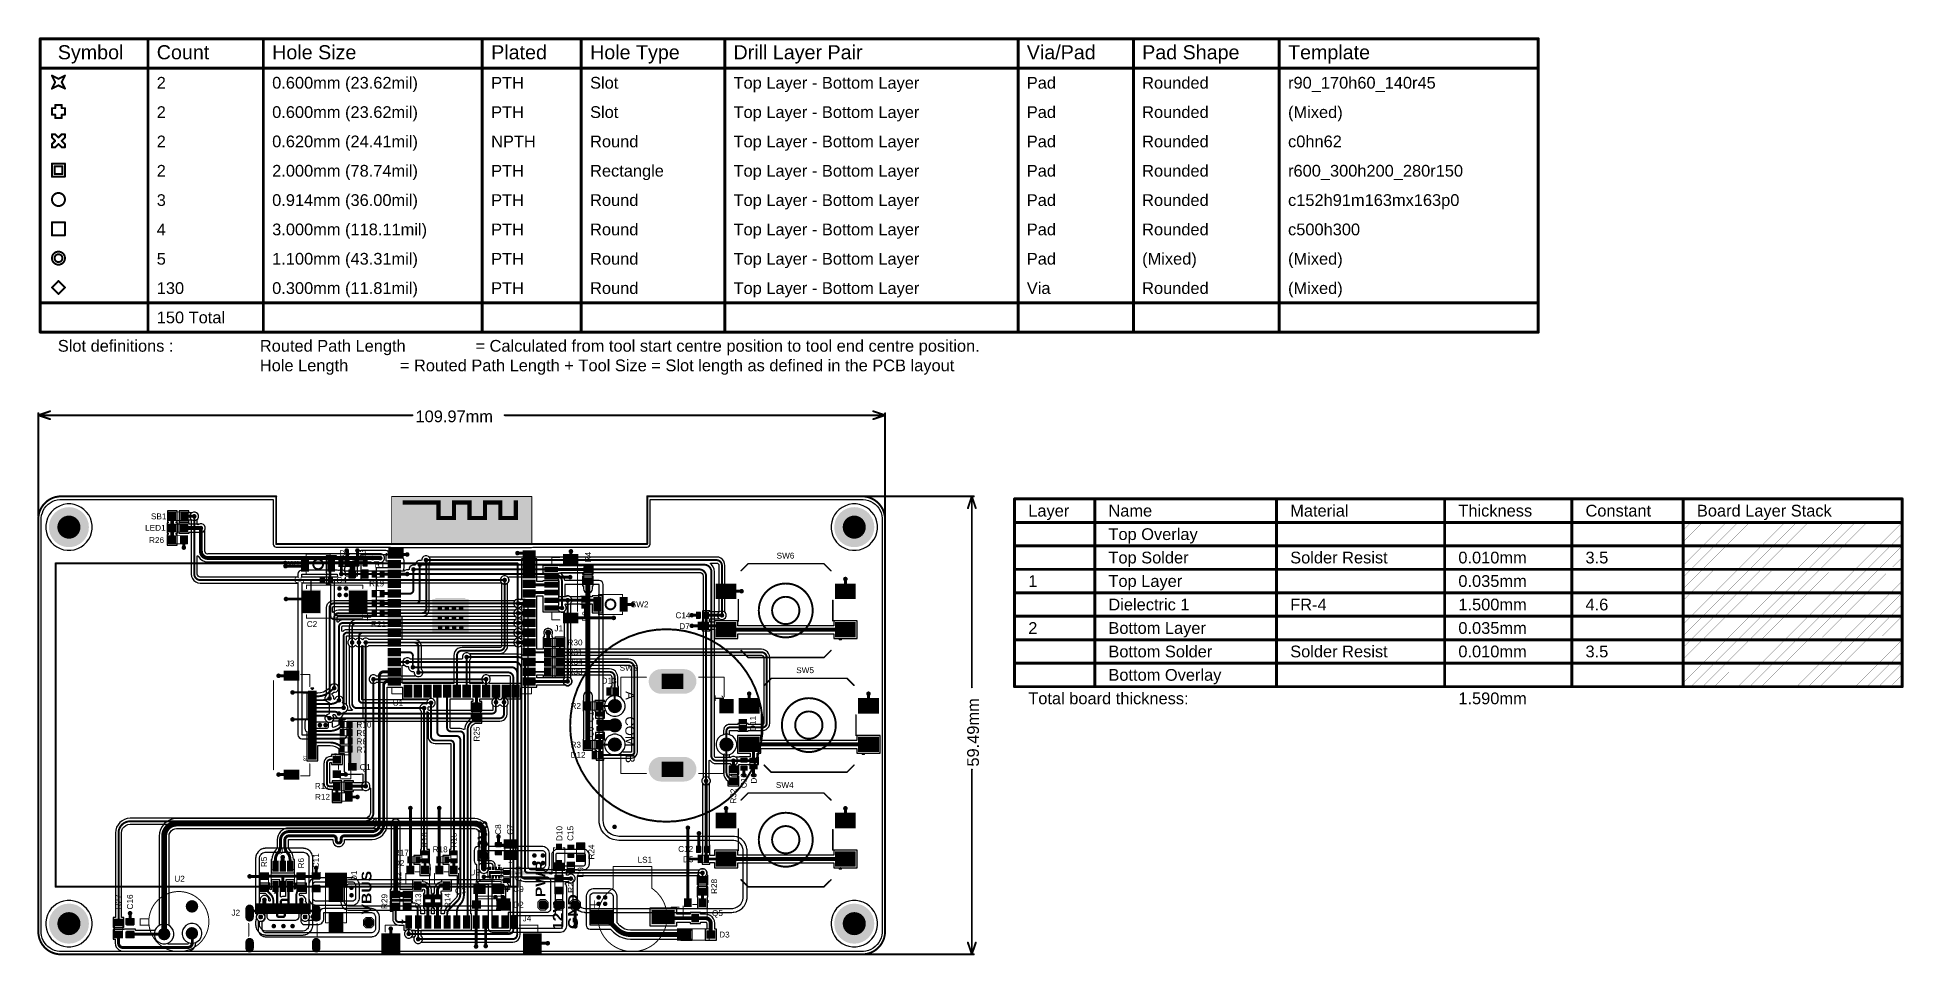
# Model space of a CAD drawing. Header units: inches. Extents: x -4 to 238, y -5 to 115.
import ezdxf

# ---------------------------------------------------------------- set-up
doc = ezdxf.new("R2010")
doc.units = ezdxf.units.IN
for name, color, linetype in [('Board Outline', 216, 'Continuous'), ('Bottom Layer', 5, 'Continuous'), ('Bottom Solder', 6, 'Continuous'), ('Dimensions', 6, 'Continuous'), ('Drill Drawing', 1, 'Continuous'), ('Fabrication', 76, 'Continuous'), ('Keep-Out Layer', 6, 'Continuous'), ('Mechanical 13', 56, 'Continuous'), ('Multi-Layer', 9, 'Continuous'), ('Pad Holes', 156, 'Continuous'), ('Top Layer', 1, 'Continuous'), ('Top Overlay', 2, 'Continuous'), ('Top Paste', 8, 'Continuous'), ('Top Solder', 216, 'Continuous'), ('Via Holes', 16, 'Continuous')]:
    doc.layers.add(name, color=color, linetype=linetype)
doc.styles.add('Arial', font='', dxfattribs={"height": 0.2})
doc.styles.add('Arial Black_Bold', font='', dxfattribs={"height": 0.2})
doc.styles.get('Arial').set_extended_font_data('Arial')
doc.styles.get('Arial Black_Bold').set_extended_font_data('Arial Black', bold=True)

msp = doc.modelspace()

# ---------------------------------------------------------------- texts
at = {"layer": 'Dimensions', "style": 'Arial'}
msp.add_text('109.97mm', height=1.524, dxfattribs=at).set_placement((45.02, 65.13))
msp.add_text('59.49mm', height=1.524, rotation=90, dxfattribs=at).set_placement((118.19, 20.4))
at = {"layer": 'Drill Drawing', "style": 'Arial'}
for s, height, p in [('Symbol', 1.829, (-1.44, 112.27)), ('Count', 1.829, (11.41, 112.27)), ('Hole Size', 1.829, (26.4, 112.27)), ('Plated', 1.829, (54.84, 112.27)), ('Hole Type', 1.829, (67.69, 112.27)), ('Drill Layer Pair', 1.8288, (86.32, 112.27)), ('Via/Pad', 1.829, (124.41, 112.27)), ('Pad Shape', 1.829, (139.39, 112.27)), ('Template', 1.829, (158.34, 112.27)), ('2', 1.52, (11.41, 108.46)), ('0.600mm (23.62mil)', 1.524, (26.4, 108.46)), ('PTH', 1.524, (54.84, 108.46)), ('Slot', 1.524, (67.69, 108.46)), ('Top Layer - Bottom Layer', 1.524, (86.32, 108.46)), ('Pad', 1.524, (124.41, 108.46)), ('Rounded', 1.524, (139.39, 108.46)), ('r90_170h60_140r45', 1.524, (158.34, 108.46)), ('2', 1.52, (11.41, 104.65)), ('0.600mm (23.62mil)', 1.524, (26.4, 104.65)), ('PTH', 1.524, (54.84, 104.65)), ('Slot', 1.524, (67.69, 104.65)), ('Top Layer - Bottom Layer', 1.524, (86.32, 104.65)), ('Pad', 1.524, (124.41, 104.65)), ('Rounded', 1.524, (139.39, 104.65)), ('(Mixed)', 1.524, (158.34, 104.65)), ('2', 1.52, (11.41, 100.84)), ('0.620mm (24.41mil)', 1.524, (26.4, 100.84)), ('NPTH', 1.524, (54.84, 100.84)), ('Round', 1.524, (67.69, 100.84)), ('Top Layer - Bottom Layer', 1.524, (86.32, 100.84)), ('Pad', 1.524, (124.41, 100.84)), ('Rounded', 1.524, (139.39, 100.84)), ('c0hn62', 1.524, (158.34, 100.84)), ('2', 1.52, (11.41, 97.03)), ('2.000mm (78.74mil)', 1.524, (26.4, 97.03)), ('PTH', 1.524, (54.84, 97.03)), ('Rectangle', 1.524, (67.69, 97.03)), ('Top Layer - Bottom Layer', 1.524, (86.32, 97.03)), ('Pad', 1.524, (124.41, 97.03)), ('Rounded', 1.524, (139.39, 97.03)), ('r600_300h200_280r150', 1.524, (158.34, 97.03)), ('3', 1.52, (11.41, 93.22)), ('0.914mm (36.00mil)', 1.524, (26.4, 93.22)), ('PTH', 1.524, (54.84, 93.22)), ('Round', 1.524, (67.69, 93.22)), ('Top Layer - Bottom Layer', 1.524, (86.32, 93.22)), ('Pad', 1.524, (124.41, 93.22)), ('Rounded', 1.524, (139.39, 93.22)), ('c152h91m163mx163p0', 1.524, (158.34, 93.22)), ('4', 1.52, (11.41, 89.41)), ('3.000mm (118.11mil)', 1.524, (26.4, 89.41)), ('PTH', 1.524, (54.84, 89.41)), ('Round', 1.524, (67.69, 89.41)), ('Top Layer - Bottom Layer', 1.524, (86.32, 89.41)), ('Pad', 1.524, (124.41, 89.41)), ('Rounded', 1.524, (139.39, 89.41)), ('c500h300', 1.524, (158.34, 89.41)), ('5', 1.52, (11.41, 85.6)), ('1.100mm (43.31mil)', 1.524, (26.4, 85.6)), ('PTH', 1.524, (54.84, 85.6)), ('Round', 1.524, (67.69, 85.6)), ('Top Layer - Bottom Layer', 1.524, (86.32, 85.6)), ('Pad', 1.524, (124.41, 85.6)), ('(Mixed)', 1.524, (139.39, 85.6)), ('(Mixed)', 1.524, (158.34, 85.6)), ('130', 1.524, (11.41, 81.79)), ('0.300mm (11.81mil)', 1.524, (26.4, 81.79)), ('PTH', 1.524, (54.84, 81.79)), ('Round', 1.524, (67.69, 81.79)), ('Top Layer - Bottom Layer', 1.524, (86.32, 81.79)), ('Via', 1.524, (124.41, 81.79)), ('Rounded', 1.524, (139.39, 81.79)), ('(Mixed)', 1.524, (158.34, 81.79)), ('150 Total', 1.524, (11.41, 77.98)), ('Slot definitions :', 1.524, (-1.44, 74.29)), ('Routed Path Length', 1.524, (24.8, 74.29)), ('= Calculated from tool start centre position to tool end centre position.', 1.524, (52.8, 74.29)), ('Hole Length', 1.524, (24.8, 71.75)), (' = Routed Path Length + Tool Size = Slot length as defined in the PCB layout', 1.524, (42.39, 71.75))]:
    msp.add_text(s, height=height, dxfattribs=at).set_placement(p)
at = {"layer": 'Fabrication', "style": 'Arial'}
for s, height, p in [('Layer', 1.524, (124.6, 52.88)), ('Name', 1.524, (135.01, 52.88)), ('Material', 1.524, (158.62, 52.88)), ('Thickness', 1.524, (180.46, 52.88)), ('Constant', 1.524, (196.97, 52.88)), ('Board Layer Stack', 1.524, (211.44, 52.88)), ('Top Overlay', 1.524, (135.01, 49.83)), ('Top Solder', 1.524, (135.01, 46.79)), ('Solder Resist', 1.524, (158.62, 46.79)), ('0.010mm', 1.524, (180.46, 46.79)), ('3.5', 1.524, (196.97, 46.79)), ('1', 1.52, (124.6, 43.74)), ('Top Layer', 1.524, (135.01, 43.74)), ('0.035mm', 1.524, (180.46, 43.74)), ('Dielectric 1', 1.524, (135.01, 40.69)), ('FR-4', 1.524, (158.62, 40.69)), ('1.500mm', 1.524, (180.46, 40.69)), ('4.6', 1.524, (196.97, 40.69)), ('2', 1.52, (124.6, 37.64)), ('Bottom Layer', 1.524, (135.01, 37.64)), ('0.035mm', 1.524, (180.46, 37.64)), ('Bottom Solder', 1.524, (135.01, 34.59)), ('Solder Resist', 1.524, (158.62, 34.59)), ('0.010mm', 1.524, (180.46, 34.59)), ('3.5', 1.524, (196.97, 34.59)), ('Bottom Overlay', 1.524, (135.01, 31.55)), ('Total board thickness:', 1.524, (124.6, 28.5)), ('1.590mm', 1.524, (180.46, 28.5))]:
    msp.add_text(s, height=height, dxfattribs=at).set_placement(p)
at = {"layer": 'Top Overlay', "style": 'Arial'}
for s, p in [('LED1', (9.9, 51.03)), ('SB1', (10.66, 52.52)), ('R26', (10.41, 49.44)), ('D4', (35.13, 47.72)), ('SW1', (27.73, 46.36)), ('C3', (37.26, 47.7)), ('R1', (39.69, 46.25)), ('SW6', (91.92, 47.42)), ('C5', (29.24, 44.27)), ('C4', (34.74, 44.27)), ('R19', (38.99, 43.8)), ('SW2', (72.97, 41.09)), ('C2', (30.89, 38.53)), ('R21', (39.24, 38.52)), ('C14', (78.78, 39.67)), ('D7', (79.28, 38.26)), ('J1', (63.05, 37.97)), ('R30', (64.76, 36.14)), ('J3', (28.16, 33.41)), ('R31', (64.76, 34.87)), ('R34', (64.76, 33.63)), ('R33', (64.76, 32.36)), ('D13', (69.19, 31.18)), ('SW3', (71.54, 32.84)), ('SW5', (94.46, 32.54)), ('U1', (42.06, 28.3)), ('R2', (65.15, 27.9)), ('R10', (37.34, 25.47)), ('R9', (37.35, 24.38)), ('R8', (37.36, 23.29)), ('R7', (37.37, 22.21)), ('R3', (65.15, 22.86)), ('D12', (65.15, 21.55)), ('Q1', (37.77, 19.96)), ('R11', (31.94, 17.5)), ('SW4', (91.82, 17.63)), ('R12', (31.96, 16.09)), ('U4', (27.08, 9.02)), ('R18', (47.24, 9.27)), ('C12', (79.13, 9.32)), ('Q2', (42.16, 7.5)), ('R17', (42.2, 8.84)), ('LS1', (73.86, 7.92)), ('D5', (79.76, 7.98)), ('U2', (13.69, 5.45)), ('U3', (52.02, 6.27)), ('C9', (57.71, 4.11)), ('Q3', (50.14, 3.89)), ('D2', (57.71, 2.08)), ('J2', (21.11, 1.04)), ('J4', (58.93, 0.29)), ('Q5', (83.52, 0.99)), ('D3', (84.46, -1.8))]:
    msp.add_text(s, height=0.762, dxfattribs=at).set_placement(p)
at = {"layer": 'Top Overlay'}
for s, height, style, p in [('R4', 0.762, 'Arial', (67.79, 46.93)), ('D8', 0.762, 'Arial', (67.46, 39.22)), ('C1', 0.762, 'Arial', (68.14, 26.19)), ('D11', 0.762, 'Arial', (89.21, 25.03)), ('R25', 0.762, 'Arial', (53.34, 23.65)), ('C6', 0.762, 'Arial', (68.14, 24.22)), ('C13', 0.762, 'Arial', (88.03, 17.6)), ('D6', 0.762, 'Arial', (89.33, 18.19)), ('R32', 0.762, 'Arial', (86.68, 15.59)), ('3V3', 1.27, 'Arial Black_Bold', (54.35, 9.78)), ('C8', 0.762, 'Arial', (56.13, 11.54)), ('C7', 0.762, 'Arial', (57.69, 11.54)), ('D10', 0.762, 'Arial', (64.08, 10.73)), ('C15', 0.762, 'Arial', (65.51, 10.75)), ('R16', 0.762, 'Arial', (46.6, 9.9)), ('R15', 0.762, 'Arial', (50.37, 9.87)), ('R24', 0.762, 'Arial', (68.22, 8.33)), ('R5', 0.762, 'Arial', (25.73, 7.34)), ('R6', 0.762, 'Arial', (30.53, 7.17)), ('C11', 0.762, 'Arial', (32.46, 7.2)), ('C10', 0.762, 'Arial', (58.75, 5.5)), ('PWR', 1.27, 'Arial Black_Bold', (61.87, 3.44)), ('D9', 0.762, 'Arial', (66.83, 5.98)), ('D1', 0.762, 'Arial', (37.42, 5.54)), ('VBUS', 1.27, 'Arial Black_Bold', (39.29, 1.2)), ('R22', 0.762, 'Arial', (43.18, 4.75)), ('R23', 0.762, 'Arial', (65.57, 4)), ('R28', 0.762, 'Arial', (84.18, 3.86)), ('R27', 0.762, 'Arial', (6.8, 1.84)), ('C16', 0.762, 'Arial', (8.31, 1.84)), ('R29', 0.762, 'Arial', (41.36, 1.91)), ('R13', 0.762, 'Arial', (45.75, 1.97)), ('R14', 0.762, 'Arial', (49.55, 2.03)), ('12V', 1.27, 'Arial Black_Bold', (64.13, -0.83)), ('GND', 1.27, 'Arial Black_Bold', (66.1, -0.69))]:
    msp.add_text(s, height=height, rotation=90, dxfattribs=dict(at, style=style)).set_placement(p)

# ---------------------------------------------------------------- blocks, each defined once
blk = doc.blocks.new('R___0603_1')
at = {"layer": 'Top Layer'}
for points in [[(-0.381, 0.4445), (-0.381, -0.4445), (-1.143, -0.4445), (-1.143, 0.4445)], [(1.143, 0.4445), (1.143, -0.4445), (0.381, -0.4445), (0.381, 0.4445)]]:
    blk.add_hatch(color=1, dxfattribs=at).paths.add_polyline_path(points)
at = {"layer": 'Top Paste'}
for points in [[(-0.381, 0.4445), (-0.381, -0.4445), (-1.143, -0.4445), (-1.143, 0.4445)], [(1.143, 0.4445), (1.143, -0.4445), (0.381, -0.4445), (0.381, 0.4445)]]:
    blk.add_hatch(color=8, dxfattribs=at).paths.add_polyline_path(points)
at = {"layer": 'Top Solder'}
for points in [[(-0.2794, 0.5461), (-0.2794, -0.5461), (-1.2446, -0.5461), (-1.2446, 0.5461)], [(1.2446, 0.5461), (1.2446, -0.5461), (0.2794, -0.5461), (0.2794, 0.5461)]]:
    blk.add_hatch(color=216, dxfattribs=at).paths.add_polyline_path(points)
at = {"layer": 'Top Overlay'}
for points in [[(-1.2192, -0.5334, 0.127, 0.127, 0), (-1.2192, 0.5334, 0.127, 0.127, 0)], [(-1.2192, 0.5334, 0.127, 0.127, 0), (1.2192, 0.5334, 0.127, 0.127, 0)], [(1.2192, -0.5334, 0.127, 0.127, 0), (1.2192, 0.5334, 0.127, 0.127, 0)], [(-1.2192, -0.5334, 0.127, 0.127, 0), (1.2192, -0.5334, 0.127, 0.127, 0)]]:
    blk.add_lwpolyline(points, format="xyseb", dxfattribs=at)
for points in [[(-1.25095, 0.5334, 0.0635, 0.0635, 1), (-1.18745, 0.5334, 0.0635, 0.0635, 1)], [(-1.25095, 0.5334, 0.0635, 0.0635, 1), (-1.18745, 0.5334, 0.0635, 0.0635, 1)], [(1.18745, 0.5334, 0.0635, 0.0635, 1), (1.25095, 0.5334, 0.0635, 0.0635, 1)], [(1.18745, 0.5334, 0.0635, 0.0635, 1), (1.25095, 0.5334, 0.0635, 0.0635, 1)], [(-1.25095, -0.5334, 0.0635, 0.0635, 1), (-1.18745, -0.5334, 0.0635, 0.0635, 1)], [(-1.25095, -0.5334, 0.0635, 0.0635, 1), (-1.18745, -0.5334, 0.0635, 0.0635, 1)], [(1.18745, -0.5334, 0.0635, 0.0635, 1), (1.25095, -0.5334, 0.0635, 0.0635, 1)], [(1.18745, -0.5334, 0.0635, 0.0635, 1), (1.25095, -0.5334, 0.0635, 0.0635, 1)]]:
    blk.add_lwpolyline(points, format="xyseb", close=True, dxfattribs=at)
blk = doc.blocks.new('R___0603_2')
at = {"layer": 'Top Layer'}
for points in [[(-0.381, 0.4445), (-0.381, -0.4445), (-1.143, -0.4445), (-1.143, 0.4445)], [(1.143, 0.4445), (1.143, -0.4445), (0.381, -0.4445), (0.381, 0.4445)]]:
    blk.add_hatch(color=1, dxfattribs=at).paths.add_polyline_path(points)
at = {"layer": 'Top Paste'}
for points in [[(-0.381, 0.4445), (-0.381, -0.4445), (-1.143, -0.4445), (-1.143, 0.4445)], [(1.143, 0.4445), (1.143, -0.4445), (0.381, -0.4445), (0.381, 0.4445)]]:
    blk.add_hatch(color=8, dxfattribs=at).paths.add_polyline_path(points)
at = {"layer": 'Top Solder'}
for points in [[(-0.2794, 0.5461), (-0.2794, -0.5461), (-1.2446, -0.5461), (-1.2446, 0.5461)], [(1.2446, 0.5461), (1.2446, -0.5461), (0.2794, -0.5461), (0.2794, 0.5461)]]:
    blk.add_hatch(color=216, dxfattribs=at).paths.add_polyline_path(points)
at = {"layer": 'Top Overlay'}
for points in [[(-1.2192, -0.5334, 0.127, 0.127, 0), (-1.2192, 0.5334, 0.127, 0.127, 0)], [(-1.2192, 0.5334, 0.127, 0.127, 0), (1.2192, 0.5334, 0.127, 0.127, 0)], [(1.2192, -0.5334, 0.127, 0.127, 0), (1.2192, 0.5334, 0.127, 0.127, 0)], [(-1.2192, -0.5334, 0.127, 0.127, 0), (1.2192, -0.5334, 0.127, 0.127, 0)]]:
    blk.add_lwpolyline(points, format="xyseb", dxfattribs=at)
for points in [[(-1.25095, 0.5334, 0.0635, 0.0635, 1), (-1.18745, 0.5334, 0.0635, 0.0635, 1)], [(-1.25095, 0.5334, 0.0635, 0.0635, 1), (-1.18745, 0.5334, 0.0635, 0.0635, 1)], [(1.18745, 0.5334, 0.0635, 0.0635, 1), (1.25095, 0.5334, 0.0635, 0.0635, 1)], [(1.18745, 0.5334, 0.0635, 0.0635, 1), (1.25095, 0.5334, 0.0635, 0.0635, 1)], [(-1.25095, -0.5334, 0.0635, 0.0635, 1), (-1.18745, -0.5334, 0.0635, 0.0635, 1)], [(-1.25095, -0.5334, 0.0635, 0.0635, 1), (-1.18745, -0.5334, 0.0635, 0.0635, 1)], [(1.18745, -0.5334, 0.0635, 0.0635, 1), (1.25095, -0.5334, 0.0635, 0.0635, 1)], [(1.18745, -0.5334, 0.0635, 0.0635, 1), (1.25095, -0.5334, 0.0635, 0.0635, 1)]]:
    blk.add_lwpolyline(points, format="xyseb", close=True, dxfattribs=at)
blk = doc.blocks.new('R___0603_3')
at = {"layer": 'Top Layer'}
for points in [[(-0.381, 0.4445), (-0.381, -0.4445), (-1.143, -0.4445), (-1.143, 0.4445)], [(1.143, 0.4445), (1.143, -0.4445), (0.381, -0.4445), (0.381, 0.4445)]]:
    blk.add_hatch(color=1, dxfattribs=at).paths.add_polyline_path(points)
at = {"layer": 'Top Paste'}
for points in [[(-0.381, 0.4445), (-0.381, -0.4445), (-1.143, -0.4445), (-1.143, 0.4445)], [(1.143, 0.4445), (1.143, -0.4445), (0.381, -0.4445), (0.381, 0.4445)]]:
    blk.add_hatch(color=8, dxfattribs=at).paths.add_polyline_path(points)
at = {"layer": 'Top Solder'}
for points in [[(-0.2794, 0.5461), (-0.2794, -0.5461), (-1.2446, -0.5461), (-1.2446, 0.5461)], [(1.2446, 0.5461), (1.2446, -0.5461), (0.2794, -0.5461), (0.2794, 0.5461)]]:
    blk.add_hatch(color=216, dxfattribs=at).paths.add_polyline_path(points)
at = {"layer": 'Top Overlay'}
for points in [[(-1.2192, 0.5334, 0.127, 0.127, 0), (-1.2192, -0.5334, 0.127, 0.127, 0)], [(-1.2192, 0.5334, 0.127, 0.127, 0), (1.2192, 0.5334, 0.127, 0.127, 0)], [(1.2192, 0.5334, 0.127, 0.127, 0), (1.2192, -0.5334, 0.127, 0.127, 0)], [(-1.2192, -0.5334, 0.127, 0.127, 0), (1.2192, -0.5334, 0.127, 0.127, 0)]]:
    blk.add_lwpolyline(points, format="xyseb", dxfattribs=at)
for points in [[(-1.25095, 0.5334, 0.0635, 0.0635, 1), (-1.18745, 0.5334, 0.0635, 0.0635, 1)], [(-1.25095, 0.5334, 0.0635, 0.0635, 1), (-1.18745, 0.5334, 0.0635, 0.0635, 1)], [(1.18745, 0.5334, 0.0635, 0.0635, 1), (1.25095, 0.5334, 0.0635, 0.0635, 1)], [(1.18745, 0.5334, 0.0635, 0.0635, 1), (1.25095, 0.5334, 0.0635, 0.0635, 1)], [(-1.25095, -0.5334, 0.0635, 0.0635, 1), (-1.18745, -0.5334, 0.0635, 0.0635, 1)], [(-1.25095, -0.5334, 0.0635, 0.0635, 1), (-1.18745, -0.5334, 0.0635, 0.0635, 1)], [(1.18745, -0.5334, 0.0635, 0.0635, 1), (1.25095, -0.5334, 0.0635, 0.0635, 1)], [(1.18745, -0.5334, 0.0635, 0.0635, 1), (1.25095, -0.5334, 0.0635, 0.0635, 1)]]:
    blk.add_lwpolyline(points, format="xyseb", close=True, dxfattribs=at)
blk = doc.blocks.new('R___0603_4')
at = {"layer": 'Top Layer'}
for points in [[(-0.381, 0.4445), (-0.381, -0.4445), (-1.143, -0.4445), (-1.143, 0.4445)], [(1.143, 0.4445), (1.143, -0.4445), (0.381, -0.4445), (0.381, 0.4445)]]:
    blk.add_hatch(color=1, dxfattribs=at).paths.add_polyline_path(points)
at = {"layer": 'Top Paste'}
for points in [[(-0.381, 0.4445), (-0.381, -0.4445), (-1.143, -0.4445), (-1.143, 0.4445)], [(1.143, 0.4445), (1.143, -0.4445), (0.381, -0.4445), (0.381, 0.4445)]]:
    blk.add_hatch(color=8, dxfattribs=at).paths.add_polyline_path(points)
at = {"layer": 'Top Solder'}
for points in [[(-0.2794, 0.5461), (-0.2794, -0.5461), (-1.2446, -0.5461), (-1.2446, 0.5461)], [(1.2446, 0.5461), (1.2446, -0.5461), (0.2794, -0.5461), (0.2794, 0.5461)]]:
    blk.add_hatch(color=216, dxfattribs=at).paths.add_polyline_path(points)
at = {"layer": 'Top Overlay'}
for points in [[(-1.2192, -0.5334, 0.127, 0.127, 0), (-1.2192, 0.5334, 0.127, 0.127, 0)], [(-1.2192, 0.5334, 0.127, 0.127, 0), (1.2192, 0.5334, 0.127, 0.127, 0)], [(1.2192, -0.5334, 0.127, 0.127, 0), (1.2192, 0.5334, 0.127, 0.127, 0)], [(-1.2192, -0.5334, 0.127, 0.127, 0), (1.2192, -0.5334, 0.127, 0.127, 0)]]:
    blk.add_lwpolyline(points, format="xyseb", dxfattribs=at)
for points in [[(-1.25095, 0.5334, 0.0635, 0.0635, 1), (-1.18745, 0.5334, 0.0635, 0.0635, 1)], [(-1.25095, 0.5334, 0.0635, 0.0635, 1), (-1.18745, 0.5334, 0.0635, 0.0635, 1)], [(1.18745, 0.5334, 0.0635, 0.0635, 1), (1.25095, 0.5334, 0.0635, 0.0635, 1)], [(1.18745, 0.5334, 0.0635, 0.0635, 1), (1.25095, 0.5334, 0.0635, 0.0635, 1)], [(-1.25095, -0.5334, 0.0635, 0.0635, 1), (-1.18745, -0.5334, 0.0635, 0.0635, 1)], [(-1.25095, -0.5334, 0.0635, 0.0635, 1), (-1.18745, -0.5334, 0.0635, 0.0635, 1)], [(1.18745, -0.5334, 0.0635, 0.0635, 1), (1.25095, -0.5334, 0.0635, 0.0635, 1)], [(1.18745, -0.5334, 0.0635, 0.0635, 1), (1.25095, -0.5334, 0.0635, 0.0635, 1)]]:
    blk.add_lwpolyline(points, format="xyseb", close=True, dxfattribs=at)
blk = doc.blocks.new('SOD_882_B__D___________5')
at = {"layer": 'Top Layer'}
for points in [[(-0.1, -0.4), (-0.6, -0.4), (-0.6, 0.4), (-0.1, 0.4)], [(0.6, -0.4), (0.1, -0.4), (0.1, 0.4), (0.6, 0.4)]]:
    blk.add_hatch(color=1, dxfattribs=at).paths.add_polyline_path(points)
at = {"layer": 'Top Paste'}
for points in [[(-0.1, -0.4), (-0.6, -0.4), (-0.6, 0.4), (-0.1, 0.4)], [(0.6, -0.4), (0.1, -0.4), (0.1, 0.4), (0.6, 0.4)]]:
    blk.add_hatch(color=8, dxfattribs=at).paths.add_polyline_path(points)
at = {"layer": 'Top Solder'}
for points in [[(-0.05, -0.46), (-0.66, -0.46), (-0.66, 0.46), (-0.05, 0.46)], [(0.65, -0.46), (0.04, -0.46), (0.04, 0.46), (0.65, 0.46)]]:
    blk.add_hatch(color=216, dxfattribs=at).paths.add_polyline_path(points)
at = {"layer": 'Top Overlay'}
for points in [[(-0.69, 0.48, 0.127, 0.127, 0), (0.69, 0.48, 0.127, 0.127, 0)], [(-0.69, -0.48, 0.127, 0.127, 0), (-0.69, 0.48, 0.127, 0.127, 0)], [(0.69, -0.48, 0.127, 0.127, 0), (0.69, 0.48, 0.127, 0.127, 0)], [(-0.69, -0.48, 0.127, 0.127, 0), (0.69, -0.48, 0.127, 0.127, 0)]]:
    blk.add_lwpolyline(points, format="xyseb", dxfattribs=at)
for points in [[(-0.72, 0.48, 0.0635, 0.0635, 1), (-0.65, 0.48, 0.0635, 0.0635, 1)], [(-0.72, 0.48, 0.0635, 0.0635, 1), (-0.65, 0.48, 0.0635, 0.0635, 1)], [(0.65, 0.48, 0.0635, 0.0635, 1), (0.72, 0.48, 0.0635, 0.0635, 1)], [(0.65, 0.48, 0.0635, 0.0635, 1), (0.72, 0.48, 0.0635, 0.0635, 1)], [(-0.72, -0.48, 0.0635, 0.0635, 1), (-0.65, -0.48, 0.0635, 0.0635, 1)], [(-0.72, -0.48, 0.0635, 0.0635, 1), (-0.65, -0.48, 0.0635, 0.0635, 1)], [(0.65, -0.48, 0.0635, 0.0635, 1), (0.72, -0.48, 0.0635, 0.0635, 1)], [(0.65, -0.48, 0.0635, 0.0635, 1), (0.72, -0.48, 0.0635, 0.0635, 1)]]:
    blk.add_lwpolyline(points, format="xyseb", close=True, dxfattribs=at)
blk = doc.blocks.new('SOD_882_B__D___________6')
at = {"layer": 'Top Layer'}
for points in [[(-0.1, -0.4), (-0.6, -0.4), (-0.6, 0.4), (-0.1, 0.4)], [(0.6, -0.4), (0.1, -0.4), (0.1, 0.4), (0.6, 0.4)]]:
    blk.add_hatch(color=1, dxfattribs=at).paths.add_polyline_path(points)
at = {"layer": 'Top Paste'}
for points in [[(-0.1, -0.4), (-0.6, -0.4), (-0.6, 0.4), (-0.1, 0.4)], [(0.6, -0.4), (0.1, -0.4), (0.1, 0.4), (0.6, 0.4)]]:
    blk.add_hatch(color=8, dxfattribs=at).paths.add_polyline_path(points)
at = {"layer": 'Top Solder'}
for points in [[(-0.05, -0.46), (-0.66, -0.46), (-0.66, 0.46), (-0.05, 0.46)], [(0.65, -0.46), (0.04, -0.46), (0.04, 0.46), (0.65, 0.46)]]:
    blk.add_hatch(color=216, dxfattribs=at).paths.add_polyline_path(points)
at = {"layer": 'Top Overlay'}
for points in [[(-0.69, 0.48, 0.127, 0.127, 0), (0.69, 0.48, 0.127, 0.127, 0)], [(-0.69, -0.48, 0.127, 0.127, 0), (-0.69, 0.48, 0.127, 0.127, 0)], [(0.69, -0.48, 0.127, 0.127, 0), (0.69, 0.48, 0.127, 0.127, 0)], [(-0.69, -0.48, 0.127, 0.127, 0), (0.69, -0.48, 0.127, 0.127, 0)]]:
    blk.add_lwpolyline(points, format="xyseb", dxfattribs=at)
for points in [[(-0.72, 0.48, 0.0635, 0.0635, 1), (-0.65, 0.48, 0.0635, 0.0635, 1)], [(-0.72, 0.48, 0.0635, 0.0635, 1), (-0.65, 0.48, 0.0635, 0.0635, 1)], [(0.65, 0.48, 0.0635, 0.0635, 1), (0.72, 0.48, 0.0635, 0.0635, 1)], [(0.65, 0.48, 0.0635, 0.0635, 1), (0.72, 0.48, 0.0635, 0.0635, 1)], [(-0.72, -0.48, 0.0635, 0.0635, 1), (-0.65, -0.48, 0.0635, 0.0635, 1)], [(-0.72, -0.48, 0.0635, 0.0635, 1), (-0.65, -0.48, 0.0635, 0.0635, 1)], [(0.65, -0.48, 0.0635, 0.0635, 1), (0.72, -0.48, 0.0635, 0.0635, 1)], [(0.65, -0.48, 0.0635, 0.0635, 1), (0.72, -0.48, 0.0635, 0.0635, 1)]]:
    blk.add_lwpolyline(points, format="xyseb", close=True, dxfattribs=at)
blk = doc.blocks.new('R___0603_7')
at = {"layer": 'Top Layer'}
for points in [[(-0.381, 0.4445), (-0.381, -0.4445), (-1.143, -0.4445), (-1.143, 0.4445)], [(1.143, 0.4445), (1.143, -0.4445), (0.381, -0.4445), (0.381, 0.4445)]]:
    blk.add_hatch(color=1, dxfattribs=at).paths.add_polyline_path(points)
at = {"layer": 'Top Paste'}
for points in [[(-0.381, 0.4445), (-0.381, -0.4445), (-1.143, -0.4445), (-1.143, 0.4445)], [(1.143, 0.4445), (1.143, -0.4445), (0.381, -0.4445), (0.381, 0.4445)]]:
    blk.add_hatch(color=8, dxfattribs=at).paths.add_polyline_path(points)
at = {"layer": 'Top Solder'}
for points in [[(-0.2794, 0.5461), (-0.2794, -0.5461), (-1.2446, -0.5461), (-1.2446, 0.5461)], [(1.2446, 0.5461), (1.2446, -0.5461), (0.2794, -0.5461), (0.2794, 0.5461)]]:
    blk.add_hatch(color=216, dxfattribs=at).paths.add_polyline_path(points)
at = {"layer": 'Top Overlay'}
for points in [[(-1.2192, 0.5334, 0.127, 0.127, 0), (1.2192, 0.5334, 0.127, 0.127, 0)], [(-1.2192, -0.5334, 0.127, 0.127, 0), (-1.2192, 0.5334, 0.127, 0.127, 0)], [(1.2192, -0.5334, 0.127, 0.127, 0), (1.2192, 0.5334, 0.127, 0.127, 0)], [(-1.2192, -0.5334, 0.127, 0.127, 0), (1.2192, -0.5334, 0.127, 0.127, 0)]]:
    blk.add_lwpolyline(points, format="xyseb", dxfattribs=at)
for points in [[(-1.25095, 0.5334, 0.0635, 0.0635, 1), (-1.18745, 0.5334, 0.0635, 0.0635, 1)], [(-1.25095, 0.5334, 0.0635, 0.0635, 1), (-1.18745, 0.5334, 0.0635, 0.0635, 1)], [(1.18745, 0.5334, 0.0635, 0.0635, 1), (1.25095, 0.5334, 0.0635, 0.0635, 1)], [(1.18745, 0.5334, 0.0635, 0.0635, 1), (1.25095, 0.5334, 0.0635, 0.0635, 1)], [(-1.25095, -0.5334, 0.0635, 0.0635, 1), (-1.18745, -0.5334, 0.0635, 0.0635, 1)], [(-1.25095, -0.5334, 0.0635, 0.0635, 1), (-1.18745, -0.5334, 0.0635, 0.0635, 1)], [(1.18745, -0.5334, 0.0635, 0.0635, 1), (1.25095, -0.5334, 0.0635, 0.0635, 1)], [(1.18745, -0.5334, 0.0635, 0.0635, 1), (1.25095, -0.5334, 0.0635, 0.0635, 1)]]:
    blk.add_lwpolyline(points, format="xyseb", close=True, dxfattribs=at)
blk = doc.blocks.new('SOD_882_B__D___________8')
at = {"layer": 'Top Layer'}
for points in [[(-0.1, -0.4), (-0.6, -0.4), (-0.6, 0.4), (-0.1, 0.4)], [(0.6, -0.4), (0.1, -0.4), (0.1, 0.4), (0.6, 0.4)]]:
    blk.add_hatch(color=1, dxfattribs=at).paths.add_polyline_path(points)
at = {"layer": 'Top Paste'}
for points in [[(-0.1, -0.4), (-0.6, -0.4), (-0.6, 0.4), (-0.1, 0.4)], [(0.6, -0.4), (0.1, -0.4), (0.1, 0.4), (0.6, 0.4)]]:
    blk.add_hatch(color=8, dxfattribs=at).paths.add_polyline_path(points)
at = {"layer": 'Top Solder'}
for points in [[(-0.04, -0.46), (-0.65, -0.46), (-0.65, 0.46), (-0.04, 0.46)], [(0.65, -0.46), (0.04, -0.46), (0.04, 0.46), (0.65, 0.46)]]:
    blk.add_hatch(color=216, dxfattribs=at).paths.add_polyline_path(points)
at = {"layer": 'Top Overlay'}
for points in [[(-0.69, -0.48, 0.127, 0.127, 0), (-0.69, 0.48, 0.127, 0.127, 0)], [(0.69, 0.48, 0.127, 0.127, 0), (-0.69, 0.48, 0.127, 0.127, 0)], [(0.69, -0.48, 0.127, 0.127, 0), (0.69, 0.48, 0.127, 0.127, 0)], [(0.69, -0.48, 0.127, 0.127, 0), (-0.69, -0.48, 0.127, 0.127, 0)]]:
    blk.add_lwpolyline(points, format="xyseb", dxfattribs=at)
for points in [[(-0.72, 0.48, 0.0635, 0.0635, 1), (-0.65, 0.48, 0.0635, 0.0635, 1)], [(-0.72, 0.48, 0.0635, 0.0635, 1), (-0.65, 0.48, 0.0635, 0.0635, 1)], [(0.65, 0.48, 0.0635, 0.0635, 1), (0.72, 0.48, 0.0635, 0.0635, 1)], [(0.65, 0.48, 0.0635, 0.0635, 1), (0.72, 0.48, 0.0635, 0.0635, 1)], [(-0.72, -0.48, 0.0635, 0.0635, 1), (-0.65, -0.48, 0.0635, 0.0635, 1)], [(-0.72, -0.48, 0.0635, 0.0635, 1), (-0.65, -0.48, 0.0635, 0.0635, 1)], [(0.65, -0.48, 0.0635, 0.0635, 1), (0.72, -0.48, 0.0635, 0.0635, 1)], [(0.65, -0.48, 0.0635, 0.0635, 1), (0.72, -0.48, 0.0635, 0.0635, 1)]]:
    blk.add_lwpolyline(points, format="xyseb", close=True, dxfattribs=at)
blk = doc.blocks.new('R___0603_9')
at = {"layer": 'Top Layer'}
for points in [[(-0.381, 0.4445), (-0.381, -0.4445), (-1.143, -0.4445), (-1.143, 0.4445)], [(1.143, 0.4445), (1.143, -0.4445), (0.381, -0.4445), (0.381, 0.4445)]]:
    blk.add_hatch(color=1, dxfattribs=at).paths.add_polyline_path(points)
at = {"layer": 'Top Paste'}
for points in [[(-0.381, 0.4445), (-0.381, -0.4445), (-1.143, -0.4445), (-1.143, 0.4445)], [(1.143, 0.4445), (1.143, -0.4445), (0.381, -0.4445), (0.381, 0.4445)]]:
    blk.add_hatch(color=8, dxfattribs=at).paths.add_polyline_path(points)
at = {"layer": 'Top Solder'}
for points in [[(-0.2794, 0.5461), (-0.2794, -0.5461), (-1.2446, -0.5461), (-1.2446, 0.5461)], [(1.2446, 0.5461), (1.2446, -0.5461), (0.2794, -0.5461), (0.2794, 0.5461)]]:
    blk.add_hatch(color=216, dxfattribs=at).paths.add_polyline_path(points)
at = {"layer": 'Top Overlay'}
for points in [[(-1.2192, 0.5334, 0.127, 0.127, 0), (-1.2192, -0.5334, 0.127, 0.127, 0)], [(-1.2192, 0.5334, 0.127, 0.127, 0), (1.2192, 0.5334, 0.127, 0.127, 0)], [(1.2192, 0.5334, 0.127, 0.127, 0), (1.2192, -0.5334, 0.127, 0.127, 0)], [(-1.2192, -0.5334, 0.127, 0.127, 0), (1.2192, -0.5334, 0.127, 0.127, 0)]]:
    blk.add_lwpolyline(points, format="xyseb", dxfattribs=at)
for points in [[(-1.25095, 0.5334, 0.0635, 0.0635, 1), (-1.18745, 0.5334, 0.0635, 0.0635, 1)], [(-1.25095, 0.5334, 0.0635, 0.0635, 1), (-1.18745, 0.5334, 0.0635, 0.0635, 1)], [(1.18745, 0.5334, 0.0635, 0.0635, 1), (1.25095, 0.5334, 0.0635, 0.0635, 1)], [(1.18745, 0.5334, 0.0635, 0.0635, 1), (1.25095, 0.5334, 0.0635, 0.0635, 1)], [(-1.25095, -0.5334, 0.0635, 0.0635, 1), (-1.18745, -0.5334, 0.0635, 0.0635, 1)], [(-1.25095, -0.5334, 0.0635, 0.0635, 1), (-1.18745, -0.5334, 0.0635, 0.0635, 1)], [(1.18745, -0.5334, 0.0635, 0.0635, 1), (1.25095, -0.5334, 0.0635, 0.0635, 1)], [(1.18745, -0.5334, 0.0635, 0.0635, 1), (1.25095, -0.5334, 0.0635, 0.0635, 1)]]:
    blk.add_lwpolyline(points, format="xyseb", close=True, dxfattribs=at)
blk = doc.blocks.new('R___0603_10')
at = {"layer": 'Top Layer'}
for points in [[(-0.381, 0.4445), (-0.381, -0.4445), (-1.143, -0.4445), (-1.143, 0.4445)], [(1.143, 0.4445), (1.143, -0.4445), (0.381, -0.4445), (0.381, 0.4445)]]:
    blk.add_hatch(color=1, dxfattribs=at).paths.add_polyline_path(points)
at = {"layer": 'Top Paste'}
for points in [[(-0.381, 0.4445), (-0.381, -0.4445), (-1.143, -0.4445), (-1.143, 0.4445)], [(1.143, 0.4445), (1.143, -0.4445), (0.381, -0.4445), (0.381, 0.4445)]]:
    blk.add_hatch(color=8, dxfattribs=at).paths.add_polyline_path(points)
at = {"layer": 'Top Solder'}
for points in [[(-0.2794, 0.5461), (-0.2794, -0.5461), (-1.2446, -0.5461), (-1.2446, 0.5461)], [(1.2446, 0.5461), (1.2446, -0.5461), (0.2794, -0.5461), (0.2794, 0.5461)]]:
    blk.add_hatch(color=216, dxfattribs=at).paths.add_polyline_path(points)
at = {"layer": 'Top Overlay'}
for points in [[(-1.2192, 0.5334, 0.127, 0.127, 0), (-1.2192, -0.5334, 0.127, 0.127, 0)], [(-1.2192, 0.5334, 0.127, 0.127, 0), (1.2192, 0.5334, 0.127, 0.127, 0)], [(1.2192, 0.5334, 0.127, 0.127, 0), (1.2192, -0.5334, 0.127, 0.127, 0)], [(-1.2192, -0.5334, 0.127, 0.127, 0), (1.2192, -0.5334, 0.127, 0.127, 0)]]:
    blk.add_lwpolyline(points, format="xyseb", dxfattribs=at)
for points in [[(-1.25095, 0.5334, 0.0635, 0.0635, 1), (-1.18745, 0.5334, 0.0635, 0.0635, 1)], [(-1.25095, 0.5334, 0.0635, 0.0635, 1), (-1.18745, 0.5334, 0.0635, 0.0635, 1)], [(1.18745, 0.5334, 0.0635, 0.0635, 1), (1.25095, 0.5334, 0.0635, 0.0635, 1)], [(1.18745, 0.5334, 0.0635, 0.0635, 1), (1.25095, 0.5334, 0.0635, 0.0635, 1)], [(-1.25095, -0.5334, 0.0635, 0.0635, 1), (-1.18745, -0.5334, 0.0635, 0.0635, 1)], [(-1.25095, -0.5334, 0.0635, 0.0635, 1), (-1.18745, -0.5334, 0.0635, 0.0635, 1)], [(1.18745, -0.5334, 0.0635, 0.0635, 1), (1.25095, -0.5334, 0.0635, 0.0635, 1)], [(1.18745, -0.5334, 0.0635, 0.0635, 1), (1.25095, -0.5334, 0.0635, 0.0635, 1)]]:
    blk.add_lwpolyline(points, format="xyseb", close=True, dxfattribs=at)
blk = doc.blocks.new('SOD_123_11')
at = {"layer": 'Top Layer'}
for points in [[(-1.1, 0.45), (-1.1, -0.45), (-2.05, -0.45), (-2.05, 0.45)], [(2.05, 0.45), (2.05, -0.45), (1.1, -0.45), (1.1, 0.45)]]:
    blk.add_hatch(color=1, dxfattribs=at).paths.add_polyline_path(points)
at = {"layer": 'Top Overlay'}
for points in [[(0.97, 0.51), (2.82, 0.51), (2.82, 0.8), (0.97, 0.8)], [(2.12, -0.79), (2.82, -0.79), (2.82, 0.79), (2.12, 0.79)], [(0.97, -0.8), (2.82, -0.8), (2.82, -0.51), (0.97, -0.51)]]:
    blk.add_hatch(color=2, dxfattribs=at).paths.add_polyline_path(points)
at = {"layer": 'Top Paste'}
for points in [[(-1.1, 0.45), (-1.1, -0.45), (-2.05, -0.45), (-2.05, 0.45)], [(2.05, 0.45), (2.05, -0.45), (1.1, -0.45), (1.1, 0.45)]]:
    blk.add_hatch(color=8, dxfattribs=at).paths.add_polyline_path(points)
at = {"layer": 'Top Solder'}
for points in [[(-1, 0.55), (-1, -0.55), (-2.15, -0.55), (-2.15, 0.55)], [(2.15, 0.55), (2.15, -0.55), (1, -0.55), (1, 0.55)]]:
    blk.add_hatch(color=216, dxfattribs=at).paths.add_polyline_path(points)
at = {"layer": 'Top Overlay'}
for points in [[(0.97, 0.74, 0.127, 0.127, 0), (-1.37, 0.74, 0.127, 0.127, 0)], [(-1.37, 0.74, 0.127, 0.127, 0), (-1.37, 0.58, 0.127, 0.127, 0)], [(-1.37, -0.58, 0.127, 0.127, 0), (-1.37, -0.74, 0.127, 0.127, 0)], [(0.97, -0.74, 0.127, 0.127, 0), (-1.37, -0.74, 0.127, 0.127, 0)]]:
    blk.add_lwpolyline(points, format="xyseb", dxfattribs=at)
for points in [[(-1.4, 0.74, 0.0635, 0.0635, 1), (-1.34, 0.74, 0.0635, 0.0635, 1)], [(-1.4, 0.74, 0.0635, 0.0635, 1), (-1.34, 0.74, 0.0635, 0.0635, 1)], [(-1.4, 0.58, 0.0635, 0.0635, 1), (-1.34, 0.58, 0.0635, 0.0635, 1)], [(0.93, 0.74, 0.0635, 0.0635, 1), (1, 0.74, 0.0635, 0.0635, 1)], [(-1.4, -0.58, 0.0635, 0.0635, 1), (-1.34, -0.58, 0.0635, 0.0635, 1)], [(-1.4, -0.74, 0.0635, 0.0635, 1), (-1.34, -0.74, 0.0635, 0.0635, 1)], [(-1.4, -0.74, 0.0635, 0.0635, 1), (-1.34, -0.74, 0.0635, 0.0635, 1)], [(0.93, -0.74, 0.0635, 0.0635, 1), (1, -0.74, 0.0635, 0.0635, 1)]]:
    blk.add_lwpolyline(points, format="xyseb", close=True, dxfattribs=at)
blk = doc.blocks.new('T____________0_5___12')
at = {"layer": 'Top Layer'}
blk.add_hatch(color=1, dxfattribs=at).paths.add_polyline_path([(0.25, 0.5), (-0.25, 0.5), (-0.5, 0.25), (-0.5, -0.25), (-0.25, -0.5), (0.25, -0.5), (0.5, -0.25), (0.5, 0.25)])
at = {"layer": 'Top Paste'}
blk.add_hatch(color=8, dxfattribs=at).paths.add_polyline_path([(0.25, 0.5), (-0.25, 0.5), (-0.5, 0.25), (-0.5, -0.25), (-0.25, -0.5), (0.25, -0.5), (0.5, -0.25), (0.5, 0.25)])
at = {"layer": 'Top Solder'}
blk.add_hatch(color=216, dxfattribs=at).paths.add_polyline_path([(0.3, 0.6), (-0.3, 0.6), (-0.6, 0.3), (-0.6, -0.3), (-0.3, -0.6), (0.3, -0.6), (0.6, -0.3), (0.6, 0.3)])
at = {"layer": 'Top Overlay'}
for points in [[(-0.68, 0.33, 0.127, 0.127, 0), (-0.34, 0.68, 0.127, 0.127, 0)], [(-0.68, -0.33, 0.127, 0.127, 0), (-0.68, 0.33, 0.127, 0.127, 0)], [(-0.34, 0.68, 0.127, 0.127, 0), (0.34, 0.68, 0.127, 0.127, 0)], [(0.34, 0.68, 0.127, 0.127, 0), (0.68, 0.33, 0.127, 0.127, 0)], [(0.68, -0.33, 0.127, 0.127, 0), (0.68, 0.33, 0.127, 0.127, 0)], [(-0.68, -0.33, 0.127, 0.127, 0), (-0.34, -0.68, 0.127, 0.127, 0)], [(-0.34, -0.68, 0.127, 0.127, 0), (0.33, -0.68, 0.127, 0.127, 0)], [(0.33, -0.68, 0.127, 0.127, 0), (0.68, -0.33, 0.127, 0.127, 0)]]:
    blk.add_lwpolyline(points, format="xyseb", dxfattribs=at)
for points in [[(-0.71, 0.33, 0.0635, 0.0635, 1), (-0.65, 0.33, 0.0635, 0.0635, 1)], [(-0.71, 0.33, 0.0635, 0.0635, 1), (-0.65, 0.33, 0.0635, 0.0635, 1)], [(-0.37, 0.68, 0.0635, 0.0635, 1), (-0.3, 0.68, 0.0635, 0.0635, 1)], [(-0.37, 0.68, 0.0635, 0.0635, 1), (-0.3, 0.68, 0.0635, 0.0635, 1)], [(0.3, 0.68, 0.0635, 0.0635, 1), (0.37, 0.68, 0.0635, 0.0635, 1)], [(0.3, 0.68, 0.0635, 0.0635, 1), (0.37, 0.68, 0.0635, 0.0635, 1)], [(0.65, 0.33, 0.0635, 0.0635, 1), (0.72, 0.33, 0.0635, 0.0635, 1)], [(0.65, 0.33, 0.0635, 0.0635, 1), (0.72, 0.33, 0.0635, 0.0635, 1)], [(-0.71, -0.33, 0.0635, 0.0635, 1), (-0.65, -0.33, 0.0635, 0.0635, 1)], [(-0.71, -0.33, 0.0635, 0.0635, 1), (-0.65, -0.33, 0.0635, 0.0635, 1)], [(-0.37, -0.68, 0.0635, 0.0635, 1), (-0.31, -0.68, 0.0635, 0.0635, 1)], [(-0.37, -0.68, 0.0635, 0.0635, 1), (-0.31, -0.68, 0.0635, 0.0635, 1)], [(0.3, -0.68, 0.0635, 0.0635, 1), (0.37, -0.68, 0.0635, 0.0635, 1)], [(0.3, -0.68, 0.0635, 0.0635, 1), (0.37, -0.68, 0.0635, 0.0635, 1)], [(0.65, -0.33, 0.0635, 0.0635, 1), (0.72, -0.33, 0.0635, 0.0635, 1)], [(0.65, -0.33, 0.0635, 0.0635, 1), (0.72, -0.33, 0.0635, 0.0635, 1)]]:
    blk.add_lwpolyline(points, format="xyseb", close=True, dxfattribs=at)
blk = doc.blocks.new('SOT_23_6_13')
at = {"layer": 'Top Layer'}
for points in [[(-1.92, 1.26), (-0.7, 1.26), (-0.7, 0.64), (-1.92, 0.64)], [(-1.92, 0.31), (-0.7, 0.31), (-0.7, -0.31), (-1.92, -0.31)], [(0.7, 1.26), (1.92, 1.26), (1.92, 0.64), (0.7, 0.64)], [(0.7, 0.31), (1.92, 0.31), (1.92, -0.31), (0.7, -0.31)], [(-1.92, -0.64), (-0.7, -0.64), (-0.7, -1.26), (-1.92, -1.26)], [(0.7, -0.64), (1.92, -0.64), (1.92, -1.26), (0.7, -1.26)]]:
    blk.add_hatch(color=1, dxfattribs=at).paths.add_polyline_path(points)
at = {"layer": 'Top Paste'}
for points in [[(-1.92, 1.26), (-0.7, 1.26), (-0.7, 0.64), (-1.92, 0.64)], [(-1.92, 0.31), (-0.7, 0.31), (-0.7, -0.31), (-1.92, -0.31)], [(0.7, 1.26), (1.92, 1.26), (1.92, 0.64), (0.7, 0.64)], [(0.7, 0.31), (1.92, 0.31), (1.92, -0.31), (0.7, -0.31)], [(-1.92, -0.64), (-0.7, -0.64), (-0.7, -1.26), (-1.92, -1.26)], [(0.7, -0.64), (1.92, -0.64), (1.92, -1.26), (0.7, -1.26)]]:
    blk.add_hatch(color=8, dxfattribs=at).paths.add_polyline_path(points)
at = {"layer": 'Top Solder'}
for points in [[(-2.02, 1.36), (-0.6, 1.36), (-0.6, 0.54), (-2.02, 0.54)], [(-2.02, 0.41), (-0.6, 0.41), (-0.6, -0.41), (-2.02, -0.41)], [(0.6, 1.36), (2.02, 1.36), (2.02, 0.54), (0.6, 0.54)], [(0.6, 0.41), (2.02, 0.41), (2.02, -0.41), (0.6, -0.41)], [(-2.02, -0.54), (-0.6, -0.54), (-0.6, -1.36), (-2.02, -1.36)], [(0.6, -0.54), (2.02, -0.54), (2.02, -1.36), (0.6, -1.36)]]:
    blk.add_hatch(color=216, dxfattribs=at).paths.add_polyline_path(points)
at = {"layer": 'Top Overlay'}
for points in [[(-2.18, 1.09, 0.127, 0.127, 0), (-2.06, 0.97, 0.127, 0.127, 0)], [(-2.18, 1.09, 0.127, 0.127, 0), (-2.18, 0.84, 0.127, 0.127, 0)], [(-2.06, 0.97, 0.127, 0.127, 0), (-2.18, 0.84, 0.127, 0.127, 0)], [(-0.89, 1.52, 0.127, 0.127, 0), (0.86, 1.52, 0.127, 0.127, 0)], [(-0.89, 1.52, 0.127, 0.127, 0), (-0.89, 1.42, 0.127, 0.127, 0)], [(0.86, 1.52, 0.127, 0.127, 0), (0.86, 1.42, 0.127, 0.127, 0)], [(-0.89, -1.42, 0.127, 0.127, 0), (-0.89, -1.52, 0.127, 0.127, 0)], [(-0.89, -1.52, 0.127, 0.127, 0), (0.86, -1.52, 0.127, 0.127, 0)], [(0.86, -1.42, 0.127, 0.127, 0), (0.86, -1.52, 0.127, 0.127, 0)]]:
    blk.add_lwpolyline(points, format="xyseb", dxfattribs=at)
for points in [[(-2.22, 1.09, 0.0635, 0.0635, 1), (-2.15, 1.09, 0.0635, 0.0635, 1)], [(-2.22, 1.09, 0.0635, 0.0635, 1), (-2.15, 1.09, 0.0635, 0.0635, 1)], [(-2.22, 0.84, 0.0635, 0.0635, 1), (-2.15, 0.84, 0.0635, 0.0635, 1)], [(-2.22, 0.84, 0.0635, 0.0635, 1), (-2.15, 0.84, 0.0635, 0.0635, 1)], [(-2.09, 0.97, 0.0635, 0.0635, 1), (-2.03, 0.97, 0.0635, 0.0635, 1)], [(-2.09, 0.97, 0.0635, 0.0635, 1), (-2.03, 0.97, 0.0635, 0.0635, 1)], [(-0.92, 1.52, 0.0635, 0.0635, 1), (-0.86, 1.52, 0.0635, 0.0635, 1)], [(-0.92, 1.52, 0.0635, 0.0635, 1), (-0.86, 1.52, 0.0635, 0.0635, 1)], [(-0.92, 1.42, 0.0635, 0.0635, 1), (-0.86, 1.42, 0.0635, 0.0635, 1)], [(0.83, 1.52, 0.0635, 0.0635, 1), (0.9, 1.52, 0.0635, 0.0635, 1)], [(0.83, 1.52, 0.0635, 0.0635, 1), (0.9, 1.52, 0.0635, 0.0635, 1)], [(0.83, 1.42, 0.0635, 0.0635, 1), (0.9, 1.42, 0.0635, 0.0635, 1)], [(-0.92, -1.42, 0.0635, 0.0635, 1), (-0.86, -1.42, 0.0635, 0.0635, 1)], [(-0.92, -1.52, 0.0635, 0.0635, 1), (-0.86, -1.52, 0.0635, 0.0635, 1)], [(-0.92, -1.52, 0.0635, 0.0635, 1), (-0.86, -1.52, 0.0635, 0.0635, 1)], [(0.83, -1.42, 0.0635, 0.0635, 1), (0.9, -1.42, 0.0635, 0.0635, 1)], [(0.83, -1.52, 0.0635, 0.0635, 1), (0.9, -1.52, 0.0635, 0.0635, 1)], [(0.83, -1.52, 0.0635, 0.0635, 1), (0.9, -1.52, 0.0635, 0.0635, 1)]]:
    blk.add_lwpolyline(points, format="xyseb", close=True, dxfattribs=at)
blk = doc.blocks.new('DFN_8_1_2_1_6__14')
at = {"layer": 'Top Layer'}
for points in [[(-0.37, 0.7), (-0.37, 0.5), (-0.72, 0.5), (-0.72, 0.7)], [(-0.37, 0.3), (-0.37, 0.1), (-0.72, 0.1), (-0.72, 0.3)], [(0.15, 0.65), (0.15, -0.65), (-0.15, -0.65), (-0.15, 0.65)], [(0.72, 0.7), (0.72, 0.5), (0.37, 0.5), (0.37, 0.7)], [(0.72, 0.3), (0.72, 0.1), (0.37, 0.1), (0.37, 0.3)], [(-0.37, -0.1), (-0.37, -0.3), (-0.72, -0.3), (-0.72, -0.1)], [(-0.37, -0.5), (-0.37, -0.7), (-0.72, -0.7), (-0.72, -0.5)], [(0.72, -0.1), (0.72, -0.3), (0.37, -0.3), (0.37, -0.1)], [(0.72, -0.5), (0.72, -0.7), (0.37, -0.7), (0.37, -0.5)]]:
    blk.add_hatch(color=1, dxfattribs=at).paths.add_polyline_path(points)
at = {"layer": 'Top Paste'}
for points in [[(-0.37, 0.7), (-0.37, 0.5), (-0.72, 0.5), (-0.72, 0.7)], [(-0.37, 0.3), (-0.37, 0.1), (-0.72, 0.1), (-0.72, 0.3)], [(0.15, 0.65), (0.15, -0.65), (-0.15, -0.65), (-0.15, 0.65)], [(0.72, 0.7), (0.72, 0.5), (0.37, 0.5), (0.37, 0.7)], [(0.72, 0.3), (0.72, 0.1), (0.37, 0.1), (0.37, 0.3)], [(-0.37, -0.1), (-0.37, -0.3), (-0.72, -0.3), (-0.72, -0.1)], [(-0.37, -0.5), (-0.37, -0.7), (-0.72, -0.7), (-0.72, -0.5)], [(0.72, -0.1), (0.72, -0.3), (0.37, -0.3), (0.37, -0.1)], [(0.72, -0.5), (0.72, -0.7), (0.37, -0.7), (0.37, -0.5)]]:
    blk.add_hatch(color=8, dxfattribs=at).paths.add_polyline_path(points)
at = {"layer": 'Top Solder'}
for points in [[(-0.32, 0.75), (-0.32, 0.45), (-0.77, 0.45), (-0.77, 0.75)], [(-0.32, 0.35), (-0.32, 0.05), (-0.77, 0.05), (-0.77, 0.35)], [(0.2, 0.7), (0.2, -0.7), (-0.2, -0.7), (-0.2, 0.7)], [(0.77, 0.75), (0.77, 0.45), (0.32, 0.45), (0.32, 0.75)], [(0.77, 0.35), (0.77, 0.05), (0.32, 0.05), (0.32, 0.35)], [(-0.32, -0.05), (-0.32, -0.35), (-0.77, -0.35), (-0.77, -0.05)], [(-0.32, -0.45), (-0.32, -0.75), (-0.77, -0.75), (-0.77, -0.45)], [(0.77, -0.05), (0.77, -0.35), (0.32, -0.35), (0.32, -0.05)], [(0.77, -0.45), (0.77, -0.75), (0.32, -0.75), (0.32, -0.45)]]:
    blk.add_hatch(color=216, dxfattribs=at).paths.add_polyline_path(points)
at = {"layer": 'Top Overlay'}
for points in [[(-0.98, 0.47, 0.127, 0.127, 0), (-0.98, 0.73, 0.127, 0.127, 0)], [(-0.85, 0.6, 0.127, 0.127, 0), (-0.98, 0.73, 0.127, 0.127, 0)], [(-0.98, 0.47, 0.127, 0.127, 0), (-0.85, 0.6, 0.127, 0.127, 0)], [(0.68, 0.88, 0.127, 0.127, 0), (-0.68, 0.88, 0.127, 0.127, 0)], [(0.68, -0.88, 0.127, 0.127, 0), (-0.68, -0.88, 0.127, 0.127, 0)]]:
    blk.add_lwpolyline(points, format="xyseb", dxfattribs=at)
for points in [[(-1.01, 0.73, 0.0635, 0.0635, 1), (-0.95, 0.73, 0.0635, 0.0635, 1)], [(-1.01, 0.73, 0.0635, 0.0635, 1), (-0.95, 0.73, 0.0635, 0.0635, 1)], [(-1.01, 0.47, 0.0635, 0.0635, 1), (-0.95, 0.47, 0.0635, 0.0635, 1)], [(-1.01, 0.47, 0.0635, 0.0635, 1), (-0.95, 0.47, 0.0635, 0.0635, 1)], [(-0.88, 0.6, 0.0635, 0.0635, 1), (-0.82, 0.6, 0.0635, 0.0635, 1)], [(-0.88, 0.6, 0.0635, 0.0635, 1), (-0.82, 0.6, 0.0635, 0.0635, 1)], [(-0.71, 0.88, 0.0635, 0.0635, 1), (-0.64, 0.88, 0.0635, 0.0635, 1)], [(0.64, 0.88, 0.0635, 0.0635, 1), (0.71, 0.88, 0.0635, 0.0635, 1)], [(-0.71, -0.88, 0.0635, 0.0635, 1), (-0.64, -0.88, 0.0635, 0.0635, 1)], [(0.64, -0.88, 0.0635, 0.0635, 1), (0.71, -0.88, 0.0635, 0.0635, 1)]]:
    blk.add_lwpolyline(points, format="xyseb", close=True, dxfattribs=at)
blk = doc.blocks.new('AS312_15')
at = {"layer": 'Bottom Layer'}
h = blk.add_hatch(color=5, dxfattribs=at)
edge = h.paths.add_edge_path()
edge.add_arc((-2.55, 1.24), 0.762, 0, 360)
h = blk.add_hatch(color=5, dxfattribs=at)
edge = h.paths.add_edge_path()
edge.add_arc((2.55, 1.23), 0.762, 0, 360)
h = blk.add_hatch(color=5, dxfattribs=at)
edge = h.paths.add_edge_path()
edge.add_arc((0.07, -1.24), 0.762, 0, 360)
at = {"layer": 'Bottom Solder'}
h = blk.add_hatch(color=6, dxfattribs=at)
edge = h.paths.add_edge_path()
edge.add_arc((-2.55, 1.24), 0.813, 0, 360)
h = blk.add_hatch(color=6, dxfattribs=at)
edge = h.paths.add_edge_path()
edge.add_arc((2.55, 1.23), 0.813, 0, 360)
h = blk.add_hatch(color=6, dxfattribs=at)
edge = h.paths.add_edge_path()
edge.add_arc((0.07, -1.24), 0.813, 0, 360)
at = {"layer": 'Multi-Layer'}
h = blk.add_hatch(color=9, dxfattribs=at)
edge = h.paths.add_edge_path()
edge.add_arc((-2.55, 1.24), 0.762, 0, 360)
h = blk.add_hatch(color=9, dxfattribs=at)
edge = h.paths.add_edge_path()
edge.add_arc((2.55, 1.23), 0.762, 0, 360)
h = blk.add_hatch(color=9, dxfattribs=at)
edge = h.paths.add_edge_path()
edge.add_arc((0.07, -1.24), 0.762, 0, 360)
at = {"layer": 'Pad Holes'}
h = blk.add_hatch(color=7, dxfattribs=at)
edge = h.paths.add_edge_path()
edge.add_arc((-2.55, 1.24), 0.457, 0, 360)
h = blk.add_hatch(color=7, dxfattribs=at)
edge = h.paths.add_edge_path()
edge.add_arc((2.55, 1.23), 0.457, 0, 360)
h = blk.add_hatch(color=7, dxfattribs=at)
edge = h.paths.add_edge_path()
edge.add_arc((0.07, -1.24), 0.457, 0, 360)
at = {"layer": 'Top Layer'}
h = blk.add_hatch(color=1, dxfattribs=at)
edge = h.paths.add_edge_path()
edge.add_arc((-2.55, 1.24), 0.762, 0, 360)
h = blk.add_hatch(color=1, dxfattribs=at)
edge = h.paths.add_edge_path()
edge.add_arc((2.55, 1.23), 0.762, 0, 360)
h = blk.add_hatch(color=1, dxfattribs=at)
edge = h.paths.add_edge_path()
edge.add_arc((0.07, -1.24), 0.762, 0, 360)
at = {"layer": 'Top Solder'}
h = blk.add_hatch(color=216, dxfattribs=at)
edge = h.paths.add_edge_path()
edge.add_arc((-2.55, 1.24), 0.813, 0, 360)
h = blk.add_hatch(color=216, dxfattribs=at)
edge = h.paths.add_edge_path()
edge.add_arc((2.55, 1.23), 0.813, 0, 360)
h = blk.add_hatch(color=216, dxfattribs=at)
edge = h.paths.add_edge_path()
edge.add_arc((0.07, -1.24), 0.813, 0, 360)
at = {"layer": 'Top Overlay'}
for points in [[(3.85, 1.04, 0.127, 0.127, 1), (-3.95, 1.04, 0.127, 0.127, 1)], [(-3.38, 4.85, 0.0635, 0.0635, 1), (-3.32, 4.85, 0.0635, 0.0635, 1)], [(-3.38, 4.85, 0.0635, 0.0635, 1), (-3.32, 4.85, 0.0635, 0.0635, 1)], [(-3.98, 4.25, 0.0635, 0.0635, 1), (-3.92, 4.25, 0.0635, 0.0635, 1)], [(-3.98, 4.25, 0.0635, 0.0635, 1), (-3.92, 4.25, 0.0635, 0.0635, 1)], [(-3.16, 3.43, 0.0635, 0.0635, 1), (-3.1, 3.43, 0.0635, 0.0635, 1)], [(-2.58, 4.04, 0.0635, 0.0635, 1), (-2.51, 4.04, 0.0635, 0.0635, 1)], [(-3.98, 1.04, 0.0635, 0.0635, 1), (-3.92, 1.04, 0.0635, 0.0635, 1)], [(3.82, 1.04, 0.0635, 0.0635, 1), (3.88, 1.04, 0.0635, 0.0635, 1)]]:
    blk.add_lwpolyline(points, format="xyseb", close=True, dxfattribs=at)
for points in [[(-3.95, 4.25, 0.127, 0.127, 0), (-3.35, 4.85, 0.127, 0.127, 0)], [(-3.35, 4.85, 0.127, 0.127, 0), (-2.54, 4.04, 0.127, 0.127, 0)], [(-3.95, 4.25, 0.127, 0.127, 0), (-3.13, 3.43, 0.127, 0.127, 0)]]:
    blk.add_lwpolyline(points, format="xyseb", dxfattribs=at)
blk = doc.blocks.new('41_SMD_M______16')
at = {"layer": 'Keep-Out Layer'}
blk.add_hatch(color=6, dxfattribs=at).paths.add_polyline_path([(-9.04, 10.29), (9.04, 10.29), (9.04, 16.38), (-9.04, 16.38)])
at = {"layer": 'Top Layer'}
for points in [[(-9.5, 9.33), (-8, 9.33), (-8, 8.43), (-9.5, 8.43)], [(-9.5, 8.06), (-8, 8.06), (-8, 7.16), (-9.5, 7.16)], [(8, 9.33), (9.5, 9.33), (9.5, 8.43), (8, 8.43)], [(8, 8.06), (9.5, 8.06), (9.5, 7.16), (8, 7.16)], [(-9.5, 6.79), (-8, 6.79), (-8, 5.89), (-9.5, 5.89)], [(-9.5, 5.52), (-8, 5.52), (-8, 4.62), (-9.5, 4.62)], [(8, 6.79), (9.5, 6.79), (9.5, 5.89), (8, 5.89)], [(8, 5.52), (9.5, 5.52), (9.5, 4.62), (8, 4.62)], [(-9.5, 4.25), (-8, 4.25), (-8, 3.35), (-9.5, 3.35)], [(-9.5, 2.98), (-8, 2.98), (-8, 2.08), (-9.5, 2.08)], [(-3.35, 3.11), (0.35, 3.11), (0.35, -0.59), (-3.35, -0.59)], [(8, 4.25), (9.5, 4.25), (9.5, 3.35), (8, 3.35)], [(8, 2.98), (9.5, 2.98), (9.5, 2.08), (8, 2.08)], [(-9.5, 1.71), (-8, 1.71), (-8, 0.81), (-9.5, 0.81)], [(-9.5, 0.44), (-8, 0.44), (-8, -0.46), (-9.5, -0.46)], [(8, 1.71), (9.5, 1.71), (9.5, 0.81), (8, 0.81)], [(8, 0.44), (9.5, 0.44), (9.5, -0.46), (8, -0.46)], [(-9.5, -0.83), (-8, -0.83), (-8, -1.73), (-9.5, -1.73)], [(-9.5, -2.1), (-8, -2.1), (-8, -3), (-9.5, -3)], [(8, -0.83), (9.5, -0.83), (9.5, -1.73), (8, -1.73)], [(8, -2.1), (9.5, -2.1), (9.5, -3), (8, -3)], [(-9.5, -3.37), (-8, -3.37), (-8, -4.27), (-9.5, -4.27)], [(-9.5, -4.64), (-8, -4.64), (-8, -5.54), (-9.5, -5.54)], [(8, -3.37), (9.5, -3.37), (9.5, -4.27), (8, -4.27)], [(8, -4.64), (9.5, -4.64), (9.5, -5.54), (8, -5.54)], [(-9.5, -5.91), (-8, -5.91), (-8, -6.81), (-9.5, -6.81)], [(-9.5, -7.18), (-8, -7.18), (-8, -8.08), (-9.5, -8.08)], [(8, -5.91), (9.5, -5.91), (9.5, -6.81), (8, -6.81)], [(8, -7.18), (9.5, -7.18), (9.5, -8.08), (8, -8.08)], [(-7.43, -9.63), (-7.43, -8.13), (-6.53, -8.13), (-6.53, -9.63)], [(-6.16, -9.63), (-6.16, -8.13), (-5.26, -8.13), (-5.26, -9.63)], [(-4.89, -9.63), (-4.89, -8.13), (-3.99, -8.13), (-3.99, -9.63)], [(-3.62, -9.63), (-3.62, -8.13), (-2.72, -8.13), (-2.72, -9.63)], [(-2.35, -9.63), (-2.35, -8.13), (-1.45, -8.13), (-1.45, -9.63)], [(-1.08, -9.63), (-1.08, -8.13), (-0.18, -8.13), (-0.18, -9.63)], [(0.19, -9.63), (0.19, -8.13), (1.09, -8.13), (1.09, -9.63)], [(1.46, -9.63), (1.46, -8.13), (2.36, -8.13), (2.36, -9.63)], [(2.73, -9.63), (2.73, -8.13), (3.63, -8.13), (3.63, -9.63)], [(4, -9.63), (4, -8.13), (4.9, -8.13), (4.9, -9.63)], [(5.27, -9.63), (5.27, -8.13), (6.17, -8.13), (6.17, -9.63)], [(6.54, -9.63), (6.54, -8.13), (7.44, -8.13), (7.44, -9.63)]]:
    blk.add_hatch(color=1, dxfattribs=at).paths.add_polyline_path(points)
at = {"layer": 'Top Overlay'}
for points in [[(-7.67, 15.37), (-5.21, 15.37), (-5.21, 15.9), (-7.67, 15.9)], [(-7.67, 11.73), (-6.96, 11.73), (-6.96, 15.9), (-7.67, 15.9)], [(-5.21, 15.9), (-5.92, 15.9), (-5.92, 11.73), (-5.21, 11.73)], [(-5.28, 15.37), (-2.74, 15.37), (-2.74, 15.9), (-5.28, 15.9)], [(-2.74, 13.36), (-2.74, 15.9), (-3.28, 15.9), (-3.28, 13.36)], [(-1.27, 15.37), (1.27, 15.37), (1.27, 15.9), (-1.27, 15.9)], [(-0.74, 13.36), (-0.74, 15.9), (-1.27, 15.9), (-1.27, 13.36)], [(0.74, 15.9), (0.74, 13.36), (1.27, 13.36), (1.27, 15.9)], [(2.74, 15.37), (5.28, 15.37), (5.28, 15.9), (2.74, 15.9)], [(3.28, 13.36), (3.28, 15.9), (2.74, 15.9), (2.74, 13.36)], [(5.28, 13.36), (5.28, 15.9), (4.75, 15.9), (4.75, 13.36)], [(7.29, 13.36), (7.29, 15.9), (6.76, 15.9), (6.76, 13.36)], [(-3.28, 13.36), (-0.74, 13.36), (-0.74, 13.89), (-3.28, 13.89)], [(0.74, 13.36), (3.28, 13.36), (3.28, 13.89), (0.74, 13.89)], [(4.75, 13.36), (7.29, 13.36), (7.29, 13.89), (4.75, 13.89)], [(-9.52, 9.36), (-7.54, 9.36), (-7.54, 9.8), (-9.52, 9.8)], [(-7.96, 8.33), (-7.54, 8.33), (-7.54, 9.41), (-7.96, 9.41)]]:
    blk.add_hatch(color=2, dxfattribs=at).paths.add_polyline_path(points)
at = {"layer": 'Top Paste'}
for points in [[(-9.5, 9.33), (-8, 9.33), (-8, 8.43), (-9.5, 8.43)], [(-9.5, 8.06), (-8, 8.06), (-8, 7.16), (-9.5, 7.16)], [(8, 9.33), (9.5, 9.33), (9.5, 8.43), (8, 8.43)], [(8, 8.06), (9.5, 8.06), (9.5, 7.16), (8, 7.16)], [(-9.5, 6.79), (-8, 6.79), (-8, 5.89), (-9.5, 5.89)], [(-9.5, 5.52), (-8, 5.52), (-8, 4.62), (-9.5, 4.62)], [(8, 6.79), (9.5, 6.79), (9.5, 5.89), (8, 5.89)], [(8, 5.52), (9.5, 5.52), (9.5, 4.62), (8, 4.62)], [(-9.5, 4.25), (-8, 4.25), (-8, 3.35), (-9.5, 3.35)], [(-9.5, 2.98), (-8, 2.98), (-8, 2.08), (-9.5, 2.08)], [(-3.35, 3.11), (0.35, 3.11), (0.35, -0.59), (-3.35, -0.59)], [(8, 4.25), (9.5, 4.25), (9.5, 3.35), (8, 3.35)], [(8, 2.98), (9.5, 2.98), (9.5, 2.08), (8, 2.08)], [(-9.5, 1.71), (-8, 1.71), (-8, 0.81), (-9.5, 0.81)], [(-9.5, 0.44), (-8, 0.44), (-8, -0.46), (-9.5, -0.46)], [(8, 1.71), (9.5, 1.71), (9.5, 0.81), (8, 0.81)], [(8, 0.44), (9.5, 0.44), (9.5, -0.46), (8, -0.46)], [(-9.5, -0.83), (-8, -0.83), (-8, -1.73), (-9.5, -1.73)], [(-9.5, -2.1), (-8, -2.1), (-8, -3), (-9.5, -3)], [(8, -0.83), (9.5, -0.83), (9.5, -1.73), (8, -1.73)], [(8, -2.1), (9.5, -2.1), (9.5, -3), (8, -3)], [(-9.5, -3.37), (-8, -3.37), (-8, -4.27), (-9.5, -4.27)], [(-9.5, -4.64), (-8, -4.64), (-8, -5.54), (-9.5, -5.54)], [(8, -3.37), (9.5, -3.37), (9.5, -4.27), (8, -4.27)], [(8, -4.64), (9.5, -4.64), (9.5, -5.54), (8, -5.54)], [(-9.5, -5.91), (-8, -5.91), (-8, -6.81), (-9.5, -6.81)], [(-9.5, -7.18), (-8, -7.18), (-8, -8.08), (-9.5, -8.08)], [(8, -5.91), (9.5, -5.91), (9.5, -6.81), (8, -6.81)], [(8, -7.18), (9.5, -7.18), (9.5, -8.08), (8, -8.08)], [(-7.43, -9.63), (-7.43, -8.13), (-6.53, -8.13), (-6.53, -9.63)], [(-6.16, -9.63), (-6.16, -8.13), (-5.26, -8.13), (-5.26, -9.63)], [(-4.89, -9.63), (-4.89, -8.13), (-3.99, -8.13), (-3.99, -9.63)], [(-3.62, -9.63), (-3.62, -8.13), (-2.72, -8.13), (-2.72, -9.63)], [(-2.35, -9.63), (-2.35, -8.13), (-1.45, -8.13), (-1.45, -9.63)], [(-1.08, -9.63), (-1.08, -8.13), (-0.18, -8.13), (-0.18, -9.63)], [(0.19, -9.63), (0.19, -8.13), (1.09, -8.13), (1.09, -9.63)], [(1.46, -9.63), (1.46, -8.13), (2.36, -8.13), (2.36, -9.63)], [(2.73, -9.63), (2.73, -8.13), (3.63, -8.13), (3.63, -9.63)], [(4, -9.63), (4, -8.13), (4.9, -8.13), (4.9, -9.63)], [(5.27, -9.63), (5.27, -8.13), (6.17, -8.13), (6.17, -9.63)], [(6.54, -9.63), (6.54, -8.13), (7.44, -8.13), (7.44, -9.63)]]:
    blk.add_hatch(color=8, dxfattribs=at).paths.add_polyline_path(points)
at = {"layer": 'Top Solder'}
for points in [[(-9.6, 9.43), (-7.9, 9.43), (-7.9, 8.33), (-9.6, 8.33)], [(-9.6, 8.16), (-7.9, 8.16), (-7.9, 7.06), (-9.6, 7.06)], [(7.9, 9.43), (9.6, 9.43), (9.6, 8.33), (7.9, 8.33)], [(7.9, 8.16), (9.6, 8.16), (9.6, 7.06), (7.9, 7.06)], [(-9.6, 6.89), (-7.9, 6.89), (-7.9, 5.79), (-9.6, 5.79)], [(-9.6, 5.62), (-7.9, 5.62), (-7.9, 4.52), (-9.6, 4.52)], [(7.9, 6.89), (9.6, 6.89), (9.6, 5.79), (7.9, 5.79)], [(7.9, 5.62), (9.6, 5.62), (9.6, 4.52), (7.9, 4.52)], [(-9.6, 4.35), (-7.9, 4.35), (-7.9, 3.25), (-9.6, 3.25)], [(-9.6, 3.08), (-7.9, 3.08), (-7.9, 1.98), (-9.6, 1.98)], [(-3.45, 3.21), (0.45, 3.21), (0.45, -0.69), (-3.45, -0.69)], [(7.9, 4.35), (9.6, 4.35), (9.6, 3.25), (7.9, 3.25)], [(7.9, 3.08), (9.6, 3.08), (9.6, 1.98), (7.9, 1.98)], [(-9.6, 1.81), (-7.9, 1.81), (-7.9, 0.71), (-9.6, 0.71)], [(-9.6, 0.54), (-7.9, 0.54), (-7.9, -0.56), (-9.6, -0.56)], [(7.9, 1.81), (9.6, 1.81), (9.6, 0.71), (7.9, 0.71)], [(7.9, 0.54), (9.6, 0.54), (9.6, -0.56), (7.9, -0.56)], [(-9.6, -0.73), (-7.9, -0.73), (-7.9, -1.83), (-9.6, -1.83)], [(-9.6, -2), (-7.9, -2), (-7.9, -3.1), (-9.6, -3.1)], [(7.9, -0.73), (9.6, -0.73), (9.6, -1.83), (7.9, -1.83)], [(7.9, -2), (9.6, -2), (9.6, -3.1), (7.9, -3.1)], [(-9.6, -3.27), (-7.9, -3.27), (-7.9, -4.37), (-9.6, -4.37)], [(-9.6, -4.54), (-7.9, -4.54), (-7.9, -5.64), (-9.6, -5.64)], [(7.9, -3.27), (9.6, -3.27), (9.6, -4.37), (7.9, -4.37)], [(7.9, -4.54), (9.6, -4.54), (9.6, -5.64), (7.9, -5.64)], [(-9.6, -5.81), (-7.9, -5.81), (-7.9, -6.91), (-9.6, -6.91)], [(-9.6, -7.08), (-7.9, -7.08), (-7.9, -8.18), (-9.6, -8.18)], [(7.9, -5.81), (9.6, -5.81), (9.6, -6.91), (7.9, -6.91)], [(7.9, -7.08), (9.6, -7.08), (9.6, -8.18), (7.9, -8.18)], [(-7.53, -9.73), (-7.53, -8.03), (-6.43, -8.03), (-6.43, -9.73)], [(-6.26, -9.73), (-6.26, -8.03), (-5.16, -8.03), (-5.16, -9.73)], [(-4.99, -9.73), (-4.99, -8.03), (-3.89, -8.03), (-3.89, -9.73)], [(-3.72, -9.73), (-3.72, -8.03), (-2.62, -8.03), (-2.62, -9.73)], [(-2.45, -9.73), (-2.45, -8.03), (-1.35, -8.03), (-1.35, -9.73)], [(-1.18, -9.73), (-1.18, -8.03), (-0.08, -8.03), (-0.08, -9.73)], [(0.09, -9.73), (0.09, -8.03), (1.19, -8.03), (1.19, -9.73)], [(1.36, -9.73), (1.36, -8.03), (2.46, -8.03), (2.46, -9.73)], [(2.63, -9.73), (2.63, -8.03), (3.73, -8.03), (3.73, -9.73)], [(3.9, -9.73), (3.9, -8.03), (5, -8.03), (5, -9.73)], [(5.17, -9.73), (5.17, -8.03), (6.27, -8.03), (6.27, -9.73)], [(6.44, -9.73), (6.44, -8.03), (7.54, -8.03), (7.54, -9.73)]]:
    blk.add_hatch(color=216, dxfattribs=at).paths.add_polyline_path(points)
at = {"layer": 'Top Overlay'}
for points in [[(-9.1, 10.24, 0.127, 0.127, 0), (-9.1, 16.43, 0.127, 0.127, 0)], [(-9.1, 16.43, 0.127, 0.127, 0), (9.09, 16.43, 0.127, 0.127, 0)], [(9.09, 10.24, 0.127, 0.127, 0), (9.09, 16.43, 0.127, 0.127, 0)], [(-9.1, 10.24, 0.127, 0.127, 0), (9.09, 10.24, 0.127, 0.127, 0)], [(-9.8, 8.74, 0.2, 0.2, 0), (-9.8, 8.99, 0.2, 0.2, 0)], [(-9.8, 8.99, 0.2, 0.2, 0), (-9.68, 8.86, 0.2, 0.2, 0)], [(-9.8, 8.74, 0.2, 0.2, 0), (-9.68, 8.86, 0.2, 0.2, 0)], [(-9.06, -9.17, 0.127, 0.127, 0), (-9.06, -8.36, 0.127, 0.127, 0)], [(-9.06, -9.2, 0.127, 0.127, 0), (-7.67, -9.2, 0.127, 0.127, 0)], [(7.68, -9.2, 0.127, 0.127, 0), (9.07, -9.2, 0.127, 0.127, 0)], [(9.07, -8.38, 0.127, 0.127, 0), (9.07, -9.2, 0.127, 0.127, 0)]]:
    blk.add_lwpolyline(points, format="xyseb", dxfattribs=at)
for points in [[(-9.13, 16.43, 0.0635, 0.0635, 1), (-9.06, 16.43, 0.0635, 0.0635, 1)], [(-9.13, 16.43, 0.0635, 0.0635, 1), (-9.06, 16.43, 0.0635, 0.0635, 1)], [(9.06, 16.43, 0.0635, 0.0635, 1), (9.12, 16.43, 0.0635, 0.0635, 1)], [(9.06, 16.43, 0.0635, 0.0635, 1), (9.12, 16.43, 0.0635, 0.0635, 1)], [(-9.13, 10.24, 0.0635, 0.0635, 1), (-9.06, 10.24, 0.0635, 0.0635, 1)], [(-9.13, 10.24, 0.0635, 0.0635, 1), (-9.06, 10.24, 0.0635, 0.0635, 1)], [(9.05, 10.24, 0.0635, 0.0635, 1), (9.12, 10.24, 0.0635, 0.0635, 1)], [(9.06, 10.24, 0.0635, 0.0635, 1), (9.12, 10.24, 0.0635, 0.0635, 1)], [(-9.85, 8.99, 0.1, 0.1, 1), (-9.75, 8.99, 0.1, 0.1, 1)], [(-9.85, 8.99, 0.1, 0.1, 1), (-9.75, 8.99, 0.1, 0.1, 1)], [(-9.85, 8.74, 0.1, 0.1, 1), (-9.75, 8.74, 0.1, 0.1, 1)], [(-9.85, 8.74, 0.1, 0.1, 1), (-9.75, 8.74, 0.1, 0.1, 1)], [(-9.73, 8.86, 0.1, 0.1, 1), (-9.63, 8.86, 0.1, 0.1, 1)], [(-9.73, 8.86, 0.1, 0.1, 1), (-9.63, 8.86, 0.1, 0.1, 1)], [(-9.1, -8.36, 0.0635, 0.0635, 1), (-9.03, -8.36, 0.0635, 0.0635, 1)], [(-9.1, -9.17, 0.0635, 0.0635, 1), (-9.03, -9.17, 0.0635, 0.0635, 1)], [(-9.1, -9.2, 0.0635, 0.0635, 1), (-9.03, -9.2, 0.0635, 0.0635, 1)], [(-7.7, -9.2, 0.0635, 0.0635, 1), (-7.64, -9.2, 0.0635, 0.0635, 1)], [(7.65, -9.2, 0.0635, 0.0635, 1), (7.71, -9.2, 0.0635, 0.0635, 1)], [(9.04, -8.38, 0.0635, 0.0635, 1), (9.1, -8.38, 0.0635, 0.0635, 1)], [(9.04, -9.2, 0.0635, 0.0635, 1), (9.1, -9.2, 0.0635, 0.0635, 1)], [(9.04, -9.2, 0.0635, 0.0635, 1), (9.1, -9.2, 0.0635, 0.0635, 1)]]:
    blk.add_lwpolyline(points, format="xyseb", close=True, dxfattribs=at)
blk = doc.blocks.new('TL3300CF160Q__17')
at = {"layer": 'Top Layer'}
for points in [[(-6.5, 1.6), (-9, 1.6), (-9, 3.4), (-6.5, 3.4)], [(9, 1.6), (6.5, 1.6), (6.5, 3.4), (9, 3.4)], [(-6.5, -3.4), (-9, -3.4), (-9, -1.6), (-6.5, -1.6)], [(9, -3.4), (6.5, -3.4), (6.5, -1.6), (9, -1.6)]]:
    blk.add_hatch(color=1, dxfattribs=at).paths.add_polyline_path(points)
at = {"layer": 'Top Paste'}
for points in [[(-6.5, 1.6), (-9, 1.6), (-9, 3.4), (-6.5, 3.4)], [(9, 1.6), (6.5, 1.6), (6.5, 3.4), (9, 3.4)], [(-6.5, -3.4), (-9, -3.4), (-9, -1.6), (-6.5, -1.6)], [(9, -3.4), (6.5, -3.4), (6.5, -1.6), (9, -1.6)]]:
    blk.add_hatch(color=8, dxfattribs=at).paths.add_polyline_path(points)
at = {"layer": 'Top Solder'}
for points in [[(-6.4, 1.5), (-9.1, 1.5), (-9.1, 3.5), (-6.4, 3.5)], [(9.1, 1.5), (6.4, 1.5), (6.4, 3.5), (9.1, 3.5)], [(-6.4, -3.5), (-9.1, -3.5), (-9.1, -1.5), (-6.4, -1.5)], [(9.1, -3.5), (6.4, -3.5), (6.4, -1.5), (9.1, -1.5)]]:
    blk.add_hatch(color=216, dxfattribs=at).paths.add_polyline_path(points)
at = {"layer": 'Top Overlay'}
for points in [[(-4.95, 6.12, 0.2, 0.2, 0), (-5.87, 5.21, 0.2, 0.2, 0)], [(4.88, 6.12, 0.2, 0.2, 0), (-4.95, 6.12, 0.2, 0.2, 0)], [(5.79, 5.21, 0.2, 0.2, 0), (4.88, 6.12, 0.2, 0.2, 0)], [(-7.09, 3.66, 0.2, 0.2, 0), (-7.21, 3.78, 0.2, 0.2, 0)], [(-6.96, 3.78, 0.2, 0.2, 0), (-7.21, 3.78, 0.2, 0.2, 0)], [(-6.96, 3.78, 0.2, 0.2, 0), (-7.09, 3.66, 0.2, 0.2, 0)], [(-6.12, 1.34, 0.2, 0.2, 0), (-6.12, -1.3, 0.2, 0.2, 0)], [(6.15, 1.37, 0.2, 0.2, 0), (6.15, -1.4, 0.2, 0.2, 0)], [(-4.95, -6.07, 0.2, 0.2, 0), (-5.87, -5.16, 0.2, 0.2, 0)], [(4.88, -6.07, 0.2, 0.2, 0), (-4.95, -6.07, 0.2, 0.2, 0)], [(5.79, -5.16, 0.2, 0.2, 0), (4.88, -6.07, 0.2, 0.2, 0)]]:
    blk.add_lwpolyline(points, format="xyseb", dxfattribs=at)
for points in [[(-5.92, 5.21, 0.1, 0.1, 1), (-5.82, 5.21, 0.1, 0.1, 1)], [(-5, 6.12, 0.1, 0.1, 1), (-4.9, 6.12, 0.1, 0.1, 1)], [(-5, 6.12, 0.1, 0.1, 1), (-4.9, 6.12, 0.1, 0.1, 1)], [(4.83, 6.12, 0.1, 0.1, 1), (4.93, 6.12, 0.1, 0.1, 1)], [(4.83, 6.12, 0.1, 0.1, 1), (4.93, 6.12, 0.1, 0.1, 1)], [(5.74, 5.21, 0.1, 0.1, 1), (5.84, 5.21, 0.1, 0.1, 1)], [(-7.26, 3.78, 0.1, 0.1, 1), (-7.16, 3.78, 0.1, 0.1, 1)], [(-7.26, 3.78, 0.1, 0.1, 1), (-7.16, 3.78, 0.1, 0.1, 1)], [(-7.14, 3.66, 0.1, 0.1, 1), (-7.04, 3.66, 0.1, 0.1, 1)], [(-7.14, 3.66, 0.1, 0.1, 1), (-7.04, 3.66, 0.1, 0.1, 1)], [(-7.01, 3.78, 0.1, 0.1, 1), (-6.91, 3.78, 0.1, 0.1, 1)], [(-7.01, 3.78, 0.1, 0.1, 1), (-6.91, 3.78, 0.1, 0.1, 1)], [(3.5, 0, 0.254, 0.254, 1), (-3.5, 0, 0.254, 0.254, 1)], [(-6.17, 1.34, 0.1, 0.1, 1), (-6.07, 1.34, 0.1, 0.1, 1)], [(-3.57, 0, 0.127, 0.127, 1), (-3.44, 0, 0.127, 0.127, 1)], [(1.77, 0, 0.254, 0.254, 1), (-1.77, 0, 0.254, 0.254, 1)], [(-1.83, 0, 0.127, 0.127, 1), (-1.71, 0, 0.127, 0.127, 1)], [(1.71, 0, 0.127, 0.127, 1), (1.83, 0, 0.127, 0.127, 1)], [(3.44, 0, 0.127, 0.127, 1), (3.57, 0, 0.127, 0.127, 1)], [(6.1, 1.37, 0.1, 0.1, 1), (6.2, 1.37, 0.1, 0.1, 1)], [(-6.17, -1.3, 0.1, 0.1, 1), (-6.07, -1.3, 0.1, 0.1, 1)], [(6.1, -1.4, 0.1, 0.1, 1), (6.2, -1.4, 0.1, 0.1, 1)], [(-5.92, -5.16, 0.1, 0.1, 1), (-5.82, -5.16, 0.1, 0.1, 1)], [(-5, -6.07, 0.1, 0.1, 1), (-4.9, -6.07, 0.1, 0.1, 1)], [(-5, -6.07, 0.1, 0.1, 1), (-4.9, -6.07, 0.1, 0.1, 1)], [(4.83, -6.07, 0.1, 0.1, 1), (4.93, -6.07, 0.1, 0.1, 1)], [(4.83, -6.07, 0.1, 0.1, 1), (4.93, -6.07, 0.1, 0.1, 1)], [(5.74, -5.16, 0.1, 0.1, 1), (5.84, -5.16, 0.1, 0.1, 1)]]:
    blk.add_lwpolyline(points, format="xyseb", close=True, dxfattribs=at)
blk = doc.blocks.new('TL3300CF160Q__18')
at = {"layer": 'Top Layer'}
for points in [[(-6.5, 1.6), (-9, 1.6), (-9, 3.4), (-6.5, 3.4)], [(9, 1.6), (6.5, 1.6), (6.5, 3.4), (9, 3.4)], [(-6.5, -3.4), (-9, -3.4), (-9, -1.6), (-6.5, -1.6)], [(9, -3.4), (6.5, -3.4), (6.5, -1.6), (9, -1.6)]]:
    blk.add_hatch(color=1, dxfattribs=at).paths.add_polyline_path(points)
at = {"layer": 'Top Paste'}
for points in [[(-6.5, 1.6), (-9, 1.6), (-9, 3.4), (-6.5, 3.4)], [(9, 1.6), (6.5, 1.6), (6.5, 3.4), (9, 3.4)], [(-6.5, -3.4), (-9, -3.4), (-9, -1.6), (-6.5, -1.6)], [(9, -3.4), (6.5, -3.4), (6.5, -1.6), (9, -1.6)]]:
    blk.add_hatch(color=8, dxfattribs=at).paths.add_polyline_path(points)
at = {"layer": 'Top Solder'}
for points in [[(-6.4, 1.5), (-9.1, 1.5), (-9.1, 3.5), (-6.4, 3.5)], [(9.1, 1.5), (6.4, 1.5), (6.4, 3.5), (9.1, 3.5)], [(-6.4, -3.5), (-9.1, -3.5), (-9.1, -1.5), (-6.4, -1.5)], [(9.1, -3.5), (6.4, -3.5), (6.4, -1.5), (9.1, -1.5)]]:
    blk.add_hatch(color=216, dxfattribs=at).paths.add_polyline_path(points)
at = {"layer": 'Top Overlay'}
for points in [[(-4.95, 6.12, 0.2, 0.2, 0), (-5.87, 5.21, 0.2, 0.2, 0)], [(4.88, 6.12, 0.2, 0.2, 0), (-4.95, 6.12, 0.2, 0.2, 0)], [(5.79, 5.21, 0.2, 0.2, 0), (4.88, 6.12, 0.2, 0.2, 0)], [(-7.09, 3.66, 0.2, 0.2, 0), (-7.21, 3.78, 0.2, 0.2, 0)], [(-6.96, 3.78, 0.2, 0.2, 0), (-7.21, 3.78, 0.2, 0.2, 0)], [(-6.96, 3.78, 0.2, 0.2, 0), (-7.09, 3.66, 0.2, 0.2, 0)], [(-6.12, 1.34, 0.2, 0.2, 0), (-6.12, -1.3, 0.2, 0.2, 0)], [(6.15, 1.37, 0.2, 0.2, 0), (6.15, -1.4, 0.2, 0.2, 0)], [(-4.95, -6.07, 0.2, 0.2, 0), (-5.87, -5.16, 0.2, 0.2, 0)], [(4.88, -6.07, 0.2, 0.2, 0), (-4.95, -6.07, 0.2, 0.2, 0)], [(5.79, -5.16, 0.2, 0.2, 0), (4.88, -6.07, 0.2, 0.2, 0)]]:
    blk.add_lwpolyline(points, format="xyseb", dxfattribs=at)
for points in [[(-5.92, 5.21, 0.1, 0.1, 1), (-5.82, 5.21, 0.1, 0.1, 1)], [(-5, 6.12, 0.1, 0.1, 1), (-4.9, 6.12, 0.1, 0.1, 1)], [(-5, 6.12, 0.1, 0.1, 1), (-4.9, 6.12, 0.1, 0.1, 1)], [(4.83, 6.12, 0.1, 0.1, 1), (4.93, 6.12, 0.1, 0.1, 1)], [(4.83, 6.12, 0.1, 0.1, 1), (4.93, 6.12, 0.1, 0.1, 1)], [(5.74, 5.21, 0.1, 0.1, 1), (5.84, 5.21, 0.1, 0.1, 1)], [(-7.26, 3.78, 0.1, 0.1, 1), (-7.16, 3.78, 0.1, 0.1, 1)], [(-7.26, 3.78, 0.1, 0.1, 1), (-7.16, 3.78, 0.1, 0.1, 1)], [(-7.14, 3.66, 0.1, 0.1, 1), (-7.04, 3.66, 0.1, 0.1, 1)], [(-7.14, 3.66, 0.1, 0.1, 1), (-7.04, 3.66, 0.1, 0.1, 1)], [(-7.01, 3.78, 0.1, 0.1, 1), (-6.91, 3.78, 0.1, 0.1, 1)], [(-7.01, 3.78, 0.1, 0.1, 1), (-6.91, 3.78, 0.1, 0.1, 1)], [(3.5, 0, 0.254, 0.254, 1), (-3.5, 0, 0.254, 0.254, 1)], [(-6.17, 1.34, 0.1, 0.1, 1), (-6.07, 1.34, 0.1, 0.1, 1)], [(-3.57, 0, 0.127, 0.127, 1), (-3.44, 0, 0.127, 0.127, 1)], [(1.77, 0, 0.254, 0.254, 1), (-1.77, 0, 0.254, 0.254, 1)], [(-1.83, 0, 0.127, 0.127, 1), (-1.71, 0, 0.127, 0.127, 1)], [(1.71, 0, 0.127, 0.127, 1), (1.83, 0, 0.127, 0.127, 1)], [(3.44, 0, 0.127, 0.127, 1), (3.57, 0, 0.127, 0.127, 1)], [(6.1, 1.37, 0.1, 0.1, 1), (6.2, 1.37, 0.1, 0.1, 1)], [(-6.17, -1.3, 0.1, 0.1, 1), (-6.07, -1.3, 0.1, 0.1, 1)], [(6.1, -1.4, 0.1, 0.1, 1), (6.2, -1.4, 0.1, 0.1, 1)], [(-5.92, -5.16, 0.1, 0.1, 1), (-5.82, -5.16, 0.1, 0.1, 1)], [(-5, -6.07, 0.1, 0.1, 1), (-4.9, -6.07, 0.1, 0.1, 1)], [(-5, -6.07, 0.1, 0.1, 1), (-4.9, -6.07, 0.1, 0.1, 1)], [(4.83, -6.07, 0.1, 0.1, 1), (4.93, -6.07, 0.1, 0.1, 1)], [(4.83, -6.07, 0.1, 0.1, 1), (4.93, -6.07, 0.1, 0.1, 1)], [(5.74, -5.16, 0.1, 0.1, 1), (5.84, -5.16, 0.1, 0.1, 1)]]:
    blk.add_lwpolyline(points, format="xyseb", close=True, dxfattribs=at)
blk = doc.blocks.new('TL3300CF160Q__19')
at = {"layer": 'Top Layer'}
for points in [[(-6.5, 1.6), (-9, 1.6), (-9, 3.4), (-6.5, 3.4)], [(9, 1.6), (6.5, 1.6), (6.5, 3.4), (9, 3.4)], [(-6.5, -3.4), (-9, -3.4), (-9, -1.6), (-6.5, -1.6)], [(9, -3.4), (6.5, -3.4), (6.5, -1.6), (9, -1.6)]]:
    blk.add_hatch(color=1, dxfattribs=at).paths.add_polyline_path(points)
at = {"layer": 'Top Paste'}
for points in [[(-6.5, 1.6), (-9, 1.6), (-9, 3.4), (-6.5, 3.4)], [(9, 1.6), (6.5, 1.6), (6.5, 3.4), (9, 3.4)], [(-6.5, -3.4), (-9, -3.4), (-9, -1.6), (-6.5, -1.6)], [(9, -3.4), (6.5, -3.4), (6.5, -1.6), (9, -1.6)]]:
    blk.add_hatch(color=8, dxfattribs=at).paths.add_polyline_path(points)
at = {"layer": 'Top Solder'}
for points in [[(-6.4, 1.5), (-9.1, 1.5), (-9.1, 3.5), (-6.4, 3.5)], [(9.1, 1.5), (6.4, 1.5), (6.4, 3.5), (9.1, 3.5)], [(-6.4, -3.5), (-9.1, -3.5), (-9.1, -1.5), (-6.4, -1.5)], [(9.1, -3.5), (6.4, -3.5), (6.4, -1.5), (9.1, -1.5)]]:
    blk.add_hatch(color=216, dxfattribs=at).paths.add_polyline_path(points)
at = {"layer": 'Top Overlay'}
for points in [[(-4.95, 6.12, 0.2, 0.2, 0), (-5.87, 5.21, 0.2, 0.2, 0)], [(4.88, 6.12, 0.2, 0.2, 0), (-4.95, 6.12, 0.2, 0.2, 0)], [(5.79, 5.21, 0.2, 0.2, 0), (4.88, 6.12, 0.2, 0.2, 0)], [(-7.09, 3.66, 0.2, 0.2, 0), (-7.21, 3.78, 0.2, 0.2, 0)], [(-6.96, 3.78, 0.2, 0.2, 0), (-7.21, 3.78, 0.2, 0.2, 0)], [(-6.96, 3.78, 0.2, 0.2, 0), (-7.09, 3.66, 0.2, 0.2, 0)], [(-6.12, 1.34, 0.2, 0.2, 0), (-6.12, -1.3, 0.2, 0.2, 0)], [(6.15, 1.37, 0.2, 0.2, 0), (6.15, -1.4, 0.2, 0.2, 0)], [(-4.95, -6.07, 0.2, 0.2, 0), (-5.87, -5.16, 0.2, 0.2, 0)], [(4.88, -6.07, 0.2, 0.2, 0), (-4.95, -6.07, 0.2, 0.2, 0)], [(5.79, -5.16, 0.2, 0.2, 0), (4.88, -6.07, 0.2, 0.2, 0)]]:
    blk.add_lwpolyline(points, format="xyseb", dxfattribs=at)
for points in [[(-5.92, 5.21, 0.1, 0.1, 1), (-5.82, 5.21, 0.1, 0.1, 1)], [(-5, 6.12, 0.1, 0.1, 1), (-4.9, 6.12, 0.1, 0.1, 1)], [(-5, 6.12, 0.1, 0.1, 1), (-4.9, 6.12, 0.1, 0.1, 1)], [(4.83, 6.12, 0.1, 0.1, 1), (4.93, 6.12, 0.1, 0.1, 1)], [(4.83, 6.12, 0.1, 0.1, 1), (4.93, 6.12, 0.1, 0.1, 1)], [(5.74, 5.21, 0.1, 0.1, 1), (5.84, 5.21, 0.1, 0.1, 1)], [(-7.26, 3.78, 0.1, 0.1, 1), (-7.16, 3.78, 0.1, 0.1, 1)], [(-7.26, 3.78, 0.1, 0.1, 1), (-7.16, 3.78, 0.1, 0.1, 1)], [(-7.14, 3.66, 0.1, 0.1, 1), (-7.04, 3.66, 0.1, 0.1, 1)], [(-7.14, 3.66, 0.1, 0.1, 1), (-7.04, 3.66, 0.1, 0.1, 1)], [(-7.01, 3.78, 0.1, 0.1, 1), (-6.91, 3.78, 0.1, 0.1, 1)], [(-7.01, 3.78, 0.1, 0.1, 1), (-6.91, 3.78, 0.1, 0.1, 1)], [(3.5, 0, 0.254, 0.254, 1), (-3.5, 0, 0.254, 0.254, 1)], [(-6.17, 1.34, 0.1, 0.1, 1), (-6.07, 1.34, 0.1, 0.1, 1)], [(-3.57, 0, 0.127, 0.127, 1), (-3.44, 0, 0.127, 0.127, 1)], [(1.77, 0, 0.254, 0.254, 1), (-1.77, 0, 0.254, 0.254, 1)], [(-1.83, 0, 0.127, 0.127, 1), (-1.71, 0, 0.127, 0.127, 1)], [(1.71, 0, 0.127, 0.127, 1), (1.83, 0, 0.127, 0.127, 1)], [(3.44, 0, 0.127, 0.127, 1), (3.57, 0, 0.127, 0.127, 1)], [(6.1, 1.37, 0.1, 0.1, 1), (6.2, 1.37, 0.1, 0.1, 1)], [(-6.17, -1.3, 0.1, 0.1, 1), (-6.07, -1.3, 0.1, 0.1, 1)], [(6.1, -1.4, 0.1, 0.1, 1), (6.2, -1.4, 0.1, 0.1, 1)], [(-5.92, -5.16, 0.1, 0.1, 1), (-5.82, -5.16, 0.1, 0.1, 1)], [(-5, -6.07, 0.1, 0.1, 1), (-4.9, -6.07, 0.1, 0.1, 1)], [(-5, -6.07, 0.1, 0.1, 1), (-4.9, -6.07, 0.1, 0.1, 1)], [(4.83, -6.07, 0.1, 0.1, 1), (4.93, -6.07, 0.1, 0.1, 1)], [(4.83, -6.07, 0.1, 0.1, 1), (4.93, -6.07, 0.1, 0.1, 1)], [(5.74, -5.16, 0.1, 0.1, 1), (5.84, -5.16, 0.1, 0.1, 1)]]:
    blk.add_lwpolyline(points, format="xyseb", close=True, dxfattribs=at)
blk = doc.blocks.new('PEC11R_4215F_S0024_20')
at = {"layer": 'Bottom Layer'}
blk.add_hatch(color=5, dxfattribs=at).paths.add_polyline_path([(-3.32, 7.83), (-1.68, 7.83), (-1.68, 6.18), (-3.32, 6.18)])
h = blk.add_hatch(color=5, dxfattribs=at)
edge = h.paths.add_edge_path()
edge.add_arc((2.5, 7), 0.825, 0, 360)
h = blk.add_hatch(color=5, dxfattribs=at)
edge = h.paths.add_edge_path()
edge.add_arc((-5.7, -1.5), 1.5, 180, 360)
edge.add_line((-4.2, -1.5), (-4.2, 1.5))
edge.add_arc((-5.7, 1.5), 1.5, 0, 180)
edge.add_line((-7.2, 1.5), (-7.2, -1.5))
h = blk.add_hatch(color=5, dxfattribs=at)
edge = h.paths.add_edge_path()
edge.add_arc((5.7, -1.5), 1.5, 180, 360)
edge.add_line((7.2, -1.5), (7.2, 1.5))
edge.add_arc((5.7, 1.5), 1.5, 0, 180)
edge.add_line((4.2, 1.5), (4.2, -1.5))
h = blk.add_hatch(color=5, dxfattribs=at)
edge = h.paths.add_edge_path()
edge.add_arc((-2.5, -7.5), 0.825, 0, 360)
h = blk.add_hatch(color=5, dxfattribs=at)
edge = h.paths.add_edge_path()
edge.add_arc((0, -7.5), 0.825, 0, 360)
h = blk.add_hatch(color=5, dxfattribs=at)
edge = h.paths.add_edge_path()
edge.add_arc((2.5, -7.5), 0.825, 0, 360)
at = {"layer": 'Bottom Solder'}
blk.add_hatch(color=6, dxfattribs=at).paths.add_polyline_path([(-3.43, 7.93), (-1.57, 7.93), (-1.57, 6.07), (-3.43, 6.07)])
h = blk.add_hatch(color=6, dxfattribs=at)
edge = h.paths.add_edge_path()
edge.add_arc((2.5, 7), 0.927, 0, 360)
h = blk.add_hatch(color=6, dxfattribs=at)
edge = h.paths.add_edge_path()
edge.add_arc((-5.7, -1.5), 1.6, 180, 360)
edge.add_line((-4.1, -1.5), (-4.1, 1.5))
edge.add_arc((-5.7, 1.5), 1.6, 0, 180)
edge.add_line((-7.3, 1.5), (-7.3, -1.5))
h = blk.add_hatch(color=6, dxfattribs=at)
edge = h.paths.add_edge_path()
edge.add_arc((5.7, -1.5), 1.6, 180, 360)
edge.add_line((7.3, -1.5), (7.3, 1.5))
edge.add_arc((5.7, 1.5), 1.6, 0, 180)
edge.add_line((4.1, 1.5), (4.1, -1.5))
h = blk.add_hatch(color=6, dxfattribs=at)
edge = h.paths.add_edge_path()
edge.add_arc((-2.5, -7.5), 0.927, 0, 360)
h = blk.add_hatch(color=6, dxfattribs=at)
edge = h.paths.add_edge_path()
edge.add_arc((0, -7.5), 0.927, 0, 360)
h = blk.add_hatch(color=6, dxfattribs=at)
edge = h.paths.add_edge_path()
edge.add_arc((2.5, -7.5), 0.927, 0, 360)
at = {"layer": 'Multi-Layer'}
blk.add_hatch(color=9, dxfattribs=at).paths.add_polyline_path([(-3.32, 7.83), (-1.68, 7.83), (-1.68, 6.18), (-3.32, 6.18)])
h = blk.add_hatch(color=9, dxfattribs=at)
edge = h.paths.add_edge_path()
edge.add_arc((2.5, 7), 0.825, 0, 360)
h = blk.add_hatch(color=9, dxfattribs=at)
edge = h.paths.add_edge_path()
edge.add_arc((-5.7, -1.5), 1.5, 180, 360)
edge.add_line((-4.2, -1.5), (-4.2, 1.5))
edge.add_arc((-5.7, 1.5), 1.5, 0, 180)
edge.add_line((-7.2, 1.5), (-7.2, -1.5))
h = blk.add_hatch(color=9, dxfattribs=at)
edge = h.paths.add_edge_path()
edge.add_arc((5.7, -1.5), 1.5, 180, 360)
edge.add_line((7.2, -1.5), (7.2, 1.5))
edge.add_arc((5.7, 1.5), 1.5, 0, 180)
edge.add_line((4.2, 1.5), (4.2, -1.5))
h = blk.add_hatch(color=9, dxfattribs=at)
edge = h.paths.add_edge_path()
edge.add_arc((-2.5, -7.5), 0.825, 0, 360)
h = blk.add_hatch(color=9, dxfattribs=at)
edge = h.paths.add_edge_path()
edge.add_arc((0, -7.5), 0.825, 0, 360)
h = blk.add_hatch(color=9, dxfattribs=at)
edge = h.paths.add_edge_path()
edge.add_arc((2.5, -7.5), 0.825, 0, 360)
at = {"layer": 'Pad Holes'}
h = blk.add_hatch(color=7, dxfattribs=at)
edge = h.paths.add_edge_path()
edge.add_arc((-2.5, 7), 0.55, 0, 360)
h = blk.add_hatch(color=7, dxfattribs=at)
edge = h.paths.add_edge_path()
edge.add_arc((2.5, 7), 0.55, 0, 360)
for points in [[(-6.7, -1.4), (-6.7, 1.4), (-4.7, 1.4), (-4.7, -1.4)], [(4.7, -1.4), (4.7, 1.4), (6.7, 1.4), (6.7, -1.4)]]:
    blk.add_hatch(color=7, dxfattribs=at).paths.add_polyline_path(points)
h = blk.add_hatch(color=7, dxfattribs=at)
edge = h.paths.add_edge_path()
edge.add_arc((-2.5, -7.5), 0.55, 0, 360)
h = blk.add_hatch(color=7, dxfattribs=at)
edge = h.paths.add_edge_path()
edge.add_arc((0, -7.5), 0.55, 0, 360)
h = blk.add_hatch(color=7, dxfattribs=at)
edge = h.paths.add_edge_path()
edge.add_arc((2.5, -7.5), 0.55, 0, 360)
at = {"layer": 'Top Layer'}
blk.add_hatch(color=1, dxfattribs=at).paths.add_polyline_path([(-3.32, 7.83), (-1.68, 7.83), (-1.68, 6.18), (-3.32, 6.18)])
h = blk.add_hatch(color=1, dxfattribs=at)
edge = h.paths.add_edge_path()
edge.add_arc((2.5, 7), 0.825, 0, 360)
h = blk.add_hatch(color=1, dxfattribs=at)
edge = h.paths.add_edge_path()
edge.add_arc((-5.7, -1.5), 1.5, 180, 360)
edge.add_line((-4.2, -1.5), (-4.2, 1.5))
edge.add_arc((-5.7, 1.5), 1.5, 0, 180)
edge.add_line((-7.2, 1.5), (-7.2, -1.5))
h = blk.add_hatch(color=1, dxfattribs=at)
edge = h.paths.add_edge_path()
edge.add_arc((5.7, -1.5), 1.5, 180, 360)
edge.add_line((7.2, -1.5), (7.2, 1.5))
edge.add_arc((5.7, 1.5), 1.5, 0, 180)
edge.add_line((4.2, 1.5), (4.2, -1.5))
h = blk.add_hatch(color=1, dxfattribs=at)
edge = h.paths.add_edge_path()
edge.add_arc((-2.5, -7.5), 0.825, 0, 360)
h = blk.add_hatch(color=1, dxfattribs=at)
edge = h.paths.add_edge_path()
edge.add_arc((0, -7.5), 0.825, 0, 360)
h = blk.add_hatch(color=1, dxfattribs=at)
edge = h.paths.add_edge_path()
edge.add_arc((2.5, -7.5), 0.825, 0, 360)
at = {"layer": 'Top Solder'}
blk.add_hatch(color=216, dxfattribs=at).paths.add_polyline_path([(-3.43, 7.93), (-1.57, 7.93), (-1.57, 6.07), (-3.43, 6.07)])
h = blk.add_hatch(color=216, dxfattribs=at)
edge = h.paths.add_edge_path()
edge.add_arc((2.5, 7), 0.927, 0, 360)
h = blk.add_hatch(color=216, dxfattribs=at)
edge = h.paths.add_edge_path()
edge.add_arc((-5.7, -1.5), 1.6, 180, 360)
edge.add_line((-4.1, -1.5), (-4.1, 1.5))
edge.add_arc((-5.7, 1.5), 1.6, 0, 180)
edge.add_line((-7.3, 1.5), (-7.3, -1.5))
h = blk.add_hatch(color=216, dxfattribs=at)
edge = h.paths.add_edge_path()
edge.add_arc((5.7, -1.5), 1.6, 180, 360)
edge.add_line((7.3, -1.5), (7.3, 1.5))
edge.add_arc((5.7, 1.5), 1.6, 0, 180)
edge.add_line((4.1, 1.5), (4.1, -1.5))
h = blk.add_hatch(color=216, dxfattribs=at)
edge = h.paths.add_edge_path()
edge.add_arc((-2.5, -7.5), 0.927, 0, 360)
h = blk.add_hatch(color=216, dxfattribs=at)
edge = h.paths.add_edge_path()
edge.add_arc((0, -7.5), 0.927, 0, 360)
h = blk.add_hatch(color=216, dxfattribs=at)
edge = h.paths.add_edge_path()
edge.add_arc((2.5, -7.5), 0.927, 0, 360)
at = {"layer": 'Top Overlay'}
for points in [[(-6.25, 3.4, 0.127, 0.127, 0), (-6.25, 6.7, 0.127, 0.127, 0)], [(-3.7, 6.7, 0.127, 0.127, 0), (-6.25, 6.7, 0.127, 0.127, 0)], [(6.25, 6.7, 0.127, 0.127, 0), (3.7, 6.7, 0.127, 0.127, 0)], [(6.25, 3.4, 0.127, 0.127, 0), (6.25, 6.7, 0.127, 0.127, 0)], [(-6.25, -6.7, 0.127, 0.127, 0), (-6.25, -3.4, 0.127, 0.127, 0)], [(6.25, -6.7, 0.127, 0.127, 0), (6.25, -3.4, 0.127, 0.127, 0)], [(-3.7, -6.7, 0.127, 0.127, 0), (-6.25, -6.7, 0.127, 0.127, 0)], [(6.25, -6.7, 0.127, 0.127, 0), (3.7, -6.7, 0.127, 0.127, 0)]]:
    blk.add_lwpolyline(points, format="xyseb", dxfattribs=at)
for points in [[(-6.28, 6.7, 0.0635, 0.0635, 1), (-6.22, 6.7, 0.0635, 0.0635, 1)], [(-6.28, 6.7, 0.0635, 0.0635, 1), (-6.22, 6.7, 0.0635, 0.0635, 1)], [(-3.73, 6.7, 0.0635, 0.0635, 1), (-3.67, 6.7, 0.0635, 0.0635, 1)], [(3.67, 6.7, 0.0635, 0.0635, 1), (3.73, 6.7, 0.0635, 0.0635, 1)], [(6.22, 6.7, 0.0635, 0.0635, 1), (6.28, 6.7, 0.0635, 0.0635, 1)], [(6.22, 6.7, 0.0635, 0.0635, 1), (6.28, 6.7, 0.0635, 0.0635, 1)], [(-6.28, 3.4, 0.0635, 0.0635, 1), (-6.22, 3.4, 0.0635, 0.0635, 1)], [(6.22, 3.4, 0.0635, 0.0635, 1), (6.28, 3.4, 0.0635, 0.0635, 1)], [(-6.28, -3.4, 0.0635, 0.0635, 1), (-6.22, -3.4, 0.0635, 0.0635, 1)], [(6.22, -3.4, 0.0635, 0.0635, 1), (6.28, -3.4, 0.0635, 0.0635, 1)], [(-6.28, -6.7, 0.0635, 0.0635, 1), (-6.22, -6.7, 0.0635, 0.0635, 1)], [(-6.28, -6.7, 0.0635, 0.0635, 1), (-6.22, -6.7, 0.0635, 0.0635, 1)], [(-3.73, -6.7, 0.0635, 0.0635, 1), (-3.67, -6.7, 0.0635, 0.0635, 1)], [(3.67, -6.7, 0.0635, 0.0635, 1), (3.73, -6.7, 0.0635, 0.0635, 1)], [(6.22, -6.7, 0.0635, 0.0635, 1), (6.28, -6.7, 0.0635, 0.0635, 1)], [(6.22, -6.7, 0.0635, 0.0635, 1), (6.28, -6.7, 0.0635, 0.0635, 1)]]:
    blk.add_lwpolyline(points, format="xyseb", close=True, dxfattribs=at)
at = {"layer": 'Top Overlay', "style": 'Arial'}
for s, p in [('1', (-4.01, 5.46)), ('A', (-4.43, -6.1)), ('COM', (-1.15, -6.13)), ('B', (3.78, -6.1))]:
    blk.add_text(s, height=1.2, dxfattribs=at).set_placement(p)
blk = doc.blocks.new('B3U_1000P_21')
at = {"layer": 'Top Layer'}
for points in [[(-2.11, 0.86), (-1.29, 0.86), (-1.29, -0.86), (-2.11, -0.86)], [(1.29, 0.86), (2.11, 0.86), (2.11, -0.86), (1.29, -0.86)]]:
    blk.add_hatch(color=1, dxfattribs=at).paths.add_polyline_path(points)
at = {"layer": 'Top Paste'}
for points in [[(-2.11, 0.86), (-1.29, 0.86), (-1.29, -0.86), (-2.11, -0.86)], [(1.29, 0.86), (2.11, 0.86), (2.11, -0.86), (1.29, -0.86)]]:
    blk.add_hatch(color=8, dxfattribs=at).paths.add_polyline_path(points)
at = {"layer": 'Top Solder'}
for points in [[(-2.21, 0.96), (-1.19, 0.96), (-1.19, -0.96), (-2.21, -0.96)], [(1.19, 0.96), (2.21, 0.96), (2.21, -0.96), (1.19, -0.96)]]:
    blk.add_hatch(color=216, dxfattribs=at).paths.add_polyline_path(points)
at = {"layer": 'Top Overlay'}
for points in [[(-1.57, 1.02, 0.127, 0.127, 0), (-1.57, 1.3, 0.127, 0.127, 0)], [(-1.57, 1.3, 0.127, 0.127, 0), (1.57, 1.3, 0.127, 0.127, 0)], [(1.57, 1.02, 0.127, 0.127, 0), (1.57, 1.3, 0.127, 0.127, 0)], [(-1.57, -1.3, 0.127, 0.127, 0), (-1.57, -1.02, 0.127, 0.127, 0)], [(-1.57, -1.3, 0.127, 0.127, 0), (1.57, -1.3, 0.127, 0.127, 0)], [(1.57, -1.3, 0.127, 0.127, 0), (1.57, -1.02, 0.127, 0.127, 0)]]:
    blk.add_lwpolyline(points, format="xyseb", dxfattribs=at)
for points in [[(-1.61, 1.3, 0.0635, 0.0635, 1), (-1.54, 1.3, 0.0635, 0.0635, 1)], [(-1.61, 1.3, 0.0635, 0.0635, 1), (-1.54, 1.3, 0.0635, 0.0635, 1)], [(-1.61, 1.02, 0.0635, 0.0635, 1), (-1.54, 1.02, 0.0635, 0.0635, 1)], [(0.64, 0, 0.254, 0.254, 1), (-0.64, 0, 0.254, 0.254, 1)], [(-0.7, 0, 0.127, 0.127, 1), (-0.58, 0, 0.127, 0.127, 1)], [(0.58, 0, 0.127, 0.127, 1), (0.7, 0, 0.127, 0.127, 1)], [(1.54, 1.3, 0.0635, 0.0635, 1), (1.61, 1.3, 0.0635, 0.0635, 1)], [(1.54, 1.3, 0.0635, 0.0635, 1), (1.61, 1.3, 0.0635, 0.0635, 1)], [(1.54, 1.02, 0.0635, 0.0635, 1), (1.61, 1.02, 0.0635, 0.0635, 1)], [(-1.61, -1.02, 0.0635, 0.0635, 1), (-1.54, -1.02, 0.0635, 0.0635, 1)], [(-1.61, -1.3, 0.0635, 0.0635, 1), (-1.54, -1.3, 0.0635, 0.0635, 1)], [(-1.61, -1.3, 0.0635, 0.0635, 1), (-1.54, -1.3, 0.0635, 0.0635, 1)], [(1.54, -1.02, 0.0635, 0.0635, 1), (1.61, -1.02, 0.0635, 0.0635, 1)], [(1.54, -1.3, 0.0635, 0.0635, 1), (1.61, -1.3, 0.0635, 0.0635, 1)], [(1.54, -1.3, 0.0635, 0.0635, 1), (1.61, -1.3, 0.0635, 0.0635, 1)]]:
    blk.add_lwpolyline(points, format="xyseb", close=True, dxfattribs=at)
blk = doc.blocks.new('B3U_1000P_22')
at = {"layer": 'Top Layer'}
for points in [[(-2.11, 0.86), (-1.29, 0.86), (-1.29, -0.86), (-2.11, -0.86)], [(1.29, 0.86), (2.11, 0.86), (2.11, -0.86), (1.29, -0.86)]]:
    blk.add_hatch(color=1, dxfattribs=at).paths.add_polyline_path(points)
at = {"layer": 'Top Paste'}
for points in [[(-2.11, 0.86), (-1.29, 0.86), (-1.29, -0.86), (-2.11, -0.86)], [(1.29, 0.86), (2.11, 0.86), (2.11, -0.86), (1.29, -0.86)]]:
    blk.add_hatch(color=8, dxfattribs=at).paths.add_polyline_path(points)
at = {"layer": 'Top Solder'}
for points in [[(-2.21, 0.96), (-1.19, 0.96), (-1.19, -0.96), (-2.21, -0.96)], [(1.19, 0.96), (2.21, 0.96), (2.21, -0.96), (1.19, -0.96)]]:
    blk.add_hatch(color=216, dxfattribs=at).paths.add_polyline_path(points)
at = {"layer": 'Top Overlay'}
for points in [[(-1.57, 1.3, 0.127, 0.127, 0), (-1.57, 1.02, 0.127, 0.127, 0)], [(1.57, 1.3, 0.127, 0.127, 0), (-1.57, 1.3, 0.127, 0.127, 0)], [(1.57, 1.3, 0.127, 0.127, 0), (1.57, 1.02, 0.127, 0.127, 0)], [(-1.57, -1.02, 0.127, 0.127, 0), (-1.57, -1.3, 0.127, 0.127, 0)], [(1.57, -1.3, 0.127, 0.127, 0), (-1.57, -1.3, 0.127, 0.127, 0)], [(1.57, -1.3, 0.127, 0.127, 0), (1.57, -1.02, 0.127, 0.127, 0)]]:
    blk.add_lwpolyline(points, format="xyseb", dxfattribs=at)
for points in [[(-1.61, 1.3, 0.0635, 0.0635, 1), (-1.54, 1.3, 0.0635, 0.0635, 1)], [(-1.61, 1.3, 0.0635, 0.0635, 1), (-1.54, 1.3, 0.0635, 0.0635, 1)], [(-1.61, 1.02, 0.0635, 0.0635, 1), (-1.54, 1.02, 0.0635, 0.0635, 1)], [(0.64, 0, 0.254, 0.254, 1), (-0.64, 0, 0.254, 0.254, 1)], [(-0.7, 0, 0.127, 0.127, 1), (-0.58, 0, 0.127, 0.127, 1)], [(0.58, 0, 0.127, 0.127, 1), (0.7, 0, 0.127, 0.127, 1)], [(1.54, 1.3, 0.0635, 0.0635, 1), (1.61, 1.3, 0.0635, 0.0635, 1)], [(1.54, 1.3, 0.0635, 0.0635, 1), (1.61, 1.3, 0.0635, 0.0635, 1)], [(1.54, 1.02, 0.0635, 0.0635, 1), (1.61, 1.02, 0.0635, 0.0635, 1)], [(-1.61, -1.02, 0.0635, 0.0635, 1), (-1.54, -1.02, 0.0635, 0.0635, 1)], [(-1.61, -1.3, 0.0635, 0.0635, 1), (-1.54, -1.3, 0.0635, 0.0635, 1)], [(-1.61, -1.3, 0.0635, 0.0635, 1), (-1.54, -1.3, 0.0635, 0.0635, 1)], [(1.54, -1.02, 0.0635, 0.0635, 1), (1.61, -1.02, 0.0635, 0.0635, 1)], [(1.54, -1.3, 0.0635, 0.0635, 1), (1.61, -1.3, 0.0635, 0.0635, 1)], [(1.54, -1.3, 0.0635, 0.0635, 1), (1.61, -1.3, 0.0635, 0.0635, 1)]]:
    blk.add_lwpolyline(points, format="xyseb", close=True, dxfattribs=at)
blk = doc.blocks.new('S______B______23')
at = {"layer": 'Top Layer'}
for points in [[(-1.143, -0.4445), (-1.143, 0.4445), (-0.381, 0.4445), (-0.381, -0.4445)], [(0.381, -0.4445), (0.381, 0.4445), (1.143, 0.4445), (1.143, -0.4445)]]:
    blk.add_hatch(color=1, dxfattribs=at).paths.add_polyline_path(points)
at = {"layer": 'Top Paste'}
for points in [[(-1.143, -0.4445), (-1.143, 0.4445), (-0.381, 0.4445), (-0.381, -0.4445)], [(0.381, -0.4445), (0.381, 0.4445), (1.143, 0.4445), (1.143, -0.4445)]]:
    blk.add_hatch(color=8, dxfattribs=at).paths.add_polyline_path(points)
at = {"layer": 'Top Solder'}
for points in [[(-1.2446, -0.5461), (-1.2446, 0.5461), (-0.2794, 0.5461), (-0.2794, -0.5461)], [(0.2794, -0.5461), (0.2794, 0.5461), (1.2446, 0.5461), (1.2446, -0.5461)]]:
    blk.add_hatch(color=216, dxfattribs=at).paths.add_polyline_path(points)
at = {"layer": 'Top Overlay'}
for points in [[(-1.27, 0.5588, 0.127, 0.127, 0), (-1.27, -0.5588, 0.127, 0.127, 0)], [(1.27, 0.5588, 0.127, 0.127, 0), (-1.27, 0.5588, 0.127, 0.127, 0)], [(1.27, 0.5588, 0.127, 0.127, 0), (1.27, -0.5588, 0.127, 0.127, 0)], [(1.27, -0.5588, 0.127, 0.127, 0), (-1.27, -0.5588, 0.127, 0.127, 0)]]:
    blk.add_lwpolyline(points, format="xyseb", dxfattribs=at)
for points in [[(-1.30175, 0.5588, 0.0635, 0.0635, 1), (-1.23825, 0.5588, 0.0635, 0.0635, 1)], [(-1.30175, 0.5588, 0.0635, 0.0635, 1), (-1.23825, 0.5588, 0.0635, 0.0635, 1)], [(1.23825, 0.5588, 0.0635, 0.0635, 1), (1.30175, 0.5588, 0.0635, 0.0635, 1)], [(1.23825, 0.5588, 0.0635, 0.0635, 1), (1.30175, 0.5588, 0.0635, 0.0635, 1)], [(-1.30175, -0.5588, 0.0635, 0.0635, 1), (-1.23825, -0.5588, 0.0635, 0.0635, 1)], [(-1.30175, -0.5588, 0.0635, 0.0635, 1), (-1.23825, -0.5588, 0.0635, 0.0635, 1)], [(1.23825, -0.5588, 0.0635, 0.0635, 1), (1.30175, -0.5588, 0.0635, 0.0635, 1)], [(1.23825, -0.5588, 0.0635, 0.0635, 1), (1.30175, -0.5588, 0.0635, 0.0635, 1)]]:
    blk.add_lwpolyline(points, format="xyseb", close=True, dxfattribs=at)
blk = doc.blocks.new('R___0603_24')
at = {"layer": 'Top Layer'}
for points in [[(-0.381, 0.4445), (-0.381, -0.4445), (-1.143, -0.4445), (-1.143, 0.4445)], [(1.143, 0.4445), (1.143, -0.4445), (0.381, -0.4445), (0.381, 0.4445)]]:
    blk.add_hatch(color=1, dxfattribs=at).paths.add_polyline_path(points)
at = {"layer": 'Top Paste'}
for points in [[(-0.381, 0.4445), (-0.381, -0.4445), (-1.143, -0.4445), (-1.143, 0.4445)], [(1.143, 0.4445), (1.143, -0.4445), (0.381, -0.4445), (0.381, 0.4445)]]:
    blk.add_hatch(color=8, dxfattribs=at).paths.add_polyline_path(points)
at = {"layer": 'Top Solder'}
for points in [[(-0.2794, 0.5461), (-0.2794, -0.5461), (-1.2446, -0.5461), (-1.2446, 0.5461)], [(1.2446, 0.5461), (1.2446, -0.5461), (0.2794, -0.5461), (0.2794, 0.5461)]]:
    blk.add_hatch(color=216, dxfattribs=at).paths.add_polyline_path(points)
at = {"layer": 'Top Overlay'}
for points in [[(1.2192, 0.5334, 0.127, 0.127, 0), (-1.2192, 0.5334, 0.127, 0.127, 0)], [(-1.2192, -0.5334, 0.127, 0.127, 0), (-1.2192, 0.5334, 0.127, 0.127, 0)], [(1.2192, -0.5334, 0.127, 0.127, 0), (1.2192, 0.5334, 0.127, 0.127, 0)], [(1.2192, -0.5334, 0.127, 0.127, 0), (-1.2192, -0.5334, 0.127, 0.127, 0)]]:
    blk.add_lwpolyline(points, format="xyseb", dxfattribs=at)
for points in [[(-1.25095, 0.5334, 0.0635, 0.0635, 1), (-1.18745, 0.5334, 0.0635, 0.0635, 1)], [(-1.25095, 0.5334, 0.0635, 0.0635, 1), (-1.18745, 0.5334, 0.0635, 0.0635, 1)], [(1.18745, 0.5334, 0.0635, 0.0635, 1), (1.25095, 0.5334, 0.0635, 0.0635, 1)], [(1.18745, 0.5334, 0.0635, 0.0635, 1), (1.25095, 0.5334, 0.0635, 0.0635, 1)], [(-1.25095, -0.5334, 0.0635, 0.0635, 1), (-1.18745, -0.5334, 0.0635, 0.0635, 1)], [(-1.25095, -0.5334, 0.0635, 0.0635, 1), (-1.18745, -0.5334, 0.0635, 0.0635, 1)], [(1.18745, -0.5334, 0.0635, 0.0635, 1), (1.25095, -0.5334, 0.0635, 0.0635, 1)], [(1.18745, -0.5334, 0.0635, 0.0635, 1), (1.25095, -0.5334, 0.0635, 0.0635, 1)]]:
    blk.add_lwpolyline(points, format="xyseb", close=True, dxfattribs=at)
blk = doc.blocks.new('R___0603_25')
at = {"layer": 'Top Layer'}
for points in [[(-0.381, 0.4445), (-0.381, -0.4445), (-1.143, -0.4445), (-1.143, 0.4445)], [(1.143, 0.4445), (1.143, -0.4445), (0.381, -0.4445), (0.381, 0.4445)]]:
    blk.add_hatch(color=1, dxfattribs=at).paths.add_polyline_path(points)
at = {"layer": 'Top Paste'}
for points in [[(-0.381, 0.4445), (-0.381, -0.4445), (-1.143, -0.4445), (-1.143, 0.4445)], [(1.143, 0.4445), (1.143, -0.4445), (0.381, -0.4445), (0.381, 0.4445)]]:
    blk.add_hatch(color=8, dxfattribs=at).paths.add_polyline_path(points)
at = {"layer": 'Top Solder'}
for points in [[(-0.2794, 0.5461), (-0.2794, -0.5461), (-1.2446, -0.5461), (-1.2446, 0.5461)], [(1.2446, 0.5461), (1.2446, -0.5461), (0.2794, -0.5461), (0.2794, 0.5461)]]:
    blk.add_hatch(color=216, dxfattribs=at).paths.add_polyline_path(points)
at = {"layer": 'Top Overlay'}
for points in [[(1.2192, 0.5334, 0.127, 0.127, 0), (-1.2192, 0.5334, 0.127, 0.127, 0)], [(-1.2192, -0.5334, 0.127, 0.127, 0), (-1.2192, 0.5334, 0.127, 0.127, 0)], [(1.2192, -0.5334, 0.127, 0.127, 0), (1.2192, 0.5334, 0.127, 0.127, 0)], [(1.2192, -0.5334, 0.127, 0.127, 0), (-1.2192, -0.5334, 0.127, 0.127, 0)]]:
    blk.add_lwpolyline(points, format="xyseb", dxfattribs=at)
for points in [[(-1.25095, 0.5334, 0.0635, 0.0635, 1), (-1.18745, 0.5334, 0.0635, 0.0635, 1)], [(-1.25095, 0.5334, 0.0635, 0.0635, 1), (-1.18745, 0.5334, 0.0635, 0.0635, 1)], [(1.18745, 0.5334, 0.0635, 0.0635, 1), (1.25095, 0.5334, 0.0635, 0.0635, 1)], [(1.18745, 0.5334, 0.0635, 0.0635, 1), (1.25095, 0.5334, 0.0635, 0.0635, 1)], [(-1.25095, -0.5334, 0.0635, 0.0635, 1), (-1.18745, -0.5334, 0.0635, 0.0635, 1)], [(-1.25095, -0.5334, 0.0635, 0.0635, 1), (-1.18745, -0.5334, 0.0635, 0.0635, 1)], [(1.18745, -0.5334, 0.0635, 0.0635, 1), (1.25095, -0.5334, 0.0635, 0.0635, 1)], [(1.18745, -0.5334, 0.0635, 0.0635, 1), (1.25095, -0.5334, 0.0635, 0.0635, 1)]]:
    blk.add_lwpolyline(points, format="xyseb", close=True, dxfattribs=at)
blk = doc.blocks.new('R___0603_26')
at = {"layer": 'Top Layer'}
for points in [[(-0.381, 0.4445), (-0.381, -0.4445), (-1.143, -0.4445), (-1.143, 0.4445)], [(1.143, 0.4445), (1.143, -0.4445), (0.381, -0.4445), (0.381, 0.4445)]]:
    blk.add_hatch(color=1, dxfattribs=at).paths.add_polyline_path(points)
at = {"layer": 'Top Paste'}
for points in [[(-0.381, 0.4445), (-0.381, -0.4445), (-1.143, -0.4445), (-1.143, 0.4445)], [(1.143, 0.4445), (1.143, -0.4445), (0.381, -0.4445), (0.381, 0.4445)]]:
    blk.add_hatch(color=8, dxfattribs=at).paths.add_polyline_path(points)
at = {"layer": 'Top Solder'}
for points in [[(-0.2794, 0.5461), (-0.2794, -0.5461), (-1.2446, -0.5461), (-1.2446, 0.5461)], [(1.2446, 0.5461), (1.2446, -0.5461), (0.2794, -0.5461), (0.2794, 0.5461)]]:
    blk.add_hatch(color=216, dxfattribs=at).paths.add_polyline_path(points)
at = {"layer": 'Top Overlay'}
for points in [[(-1.2192, 0.5334, 0.127, 0.127, 0), (1.2192, 0.5334, 0.127, 0.127, 0)], [(-1.2192, -0.5334, 0.127, 0.127, 0), (-1.2192, 0.5334, 0.127, 0.127, 0)], [(1.2192, -0.5334, 0.127, 0.127, 0), (1.2192, 0.5334, 0.127, 0.127, 0)], [(-1.2192, -0.5334, 0.127, 0.127, 0), (1.2192, -0.5334, 0.127, 0.127, 0)]]:
    blk.add_lwpolyline(points, format="xyseb", dxfattribs=at)
for points in [[(-1.25095, 0.5334, 0.0635, 0.0635, 1), (-1.18745, 0.5334, 0.0635, 0.0635, 1)], [(-1.25095, 0.5334, 0.0635, 0.0635, 1), (-1.18745, 0.5334, 0.0635, 0.0635, 1)], [(1.18745, 0.5334, 0.0635, 0.0635, 1), (1.25095, 0.5334, 0.0635, 0.0635, 1)], [(1.18745, 0.5334, 0.0635, 0.0635, 1), (1.25095, 0.5334, 0.0635, 0.0635, 1)], [(-1.25095, -0.5334, 0.0635, 0.0635, 1), (-1.18745, -0.5334, 0.0635, 0.0635, 1)], [(-1.25095, -0.5334, 0.0635, 0.0635, 1), (-1.18745, -0.5334, 0.0635, 0.0635, 1)], [(1.18745, -0.5334, 0.0635, 0.0635, 1), (1.25095, -0.5334, 0.0635, 0.0635, 1)], [(1.18745, -0.5334, 0.0635, 0.0635, 1), (1.25095, -0.5334, 0.0635, 0.0635, 1)]]:
    blk.add_lwpolyline(points, format="xyseb", close=True, dxfattribs=at)
blk = doc.blocks.new('R___0603_27')
at = {"layer": 'Top Layer'}
for points in [[(-0.381, 0.4445), (-0.381, -0.4445), (-1.143, -0.4445), (-1.143, 0.4445)], [(1.143, 0.4445), (1.143, -0.4445), (0.381, -0.4445), (0.381, 0.4445)]]:
    blk.add_hatch(color=1, dxfattribs=at).paths.add_polyline_path(points)
at = {"layer": 'Top Paste'}
for points in [[(-0.381, 0.4445), (-0.381, -0.4445), (-1.143, -0.4445), (-1.143, 0.4445)], [(1.143, 0.4445), (1.143, -0.4445), (0.381, -0.4445), (0.381, 0.4445)]]:
    blk.add_hatch(color=8, dxfattribs=at).paths.add_polyline_path(points)
at = {"layer": 'Top Solder'}
for points in [[(-0.2794, 0.5461), (-0.2794, -0.5461), (-1.2446, -0.5461), (-1.2446, 0.5461)], [(1.2446, 0.5461), (1.2446, -0.5461), (0.2794, -0.5461), (0.2794, 0.5461)]]:
    blk.add_hatch(color=216, dxfattribs=at).paths.add_polyline_path(points)
at = {"layer": 'Top Overlay'}
for points in [[(-1.2192, 0.5334, 0.127, 0.127, 0), (1.2192, 0.5334, 0.127, 0.127, 0)], [(-1.2192, 0.5334, 0.127, 0.127, 0), (-1.2192, -0.5334, 0.127, 0.127, 0)], [(1.2192, 0.5334, 0.127, 0.127, 0), (1.2192, -0.5334, 0.127, 0.127, 0)], [(-1.2192, -0.5334, 0.127, 0.127, 0), (1.2192, -0.5334, 0.127, 0.127, 0)]]:
    blk.add_lwpolyline(points, format="xyseb", dxfattribs=at)
for points in [[(-1.25095, 0.5334, 0.0635, 0.0635, 1), (-1.18745, 0.5334, 0.0635, 0.0635, 1)], [(-1.25095, 0.5334, 0.0635, 0.0635, 1), (-1.18745, 0.5334, 0.0635, 0.0635, 1)], [(1.18745, 0.5334, 0.0635, 0.0635, 1), (1.25095, 0.5334, 0.0635, 0.0635, 1)], [(1.18745, 0.5334, 0.0635, 0.0635, 1), (1.25095, 0.5334, 0.0635, 0.0635, 1)], [(-1.25095, -0.5334, 0.0635, 0.0635, 1), (-1.18745, -0.5334, 0.0635, 0.0635, 1)], [(-1.25095, -0.5334, 0.0635, 0.0635, 1), (-1.18745, -0.5334, 0.0635, 0.0635, 1)], [(1.18745, -0.5334, 0.0635, 0.0635, 1), (1.25095, -0.5334, 0.0635, 0.0635, 1)], [(1.18745, -0.5334, 0.0635, 0.0635, 1), (1.25095, -0.5334, 0.0635, 0.0635, 1)]]:
    blk.add_lwpolyline(points, format="xyseb", close=True, dxfattribs=at)
blk = doc.blocks.new('R___0603_28')
at = {"layer": 'Top Layer'}
for points in [[(-0.38, 0.44), (-0.38, -0.44), (-1.14, -0.44), (-1.14, 0.44)], [(1.14, 0.44), (1.14, -0.44), (0.38, -0.44), (0.38, 0.44)]]:
    blk.add_hatch(color=1, dxfattribs=at).paths.add_polyline_path(points)
at = {"layer": 'Top Paste'}
for points in [[(-0.38, 0.44), (-0.38, -0.44), (-1.14, -0.44), (-1.14, 0.44)], [(1.14, 0.44), (1.14, -0.44), (0.38, -0.44), (0.38, 0.44)]]:
    blk.add_hatch(color=8, dxfattribs=at).paths.add_polyline_path(points)
at = {"layer": 'Top Solder'}
for points in [[(-0.28, 0.55), (-0.28, -0.55), (-1.24, -0.55), (-1.24, 0.55)], [(1.24, 0.55), (1.24, -0.55), (0.28, -0.55), (0.28, 0.55)]]:
    blk.add_hatch(color=216, dxfattribs=at).paths.add_polyline_path(points)
at = {"layer": 'Top Overlay'}
for points in [[(1.22, 0.53, 0.127, 0.127, 0), (-1.22, 0.53, 0.127, 0.127, 0)], [(-1.22, -0.53, 0.127, 0.127, 0), (-1.22, 0.53, 0.127, 0.127, 0)], [(1.22, -0.53, 0.127, 0.127, 0), (1.22, 0.53, 0.127, 0.127, 0)], [(1.22, -0.53, 0.127, 0.127, 0), (-1.22, -0.53, 0.127, 0.127, 0)]]:
    blk.add_lwpolyline(points, format="xyseb", dxfattribs=at)
for points in [[(-1.25, 0.53, 0.0635, 0.0635, 1), (-1.19, 0.53, 0.0635, 0.0635, 1)], [(-1.25, 0.53, 0.0635, 0.0635, 1), (-1.19, 0.53, 0.0635, 0.0635, 1)], [(1.19, 0.53, 0.0635, 0.0635, 1), (1.25, 0.53, 0.0635, 0.0635, 1)], [(1.19, 0.53, 0.0635, 0.0635, 1), (1.25, 0.53, 0.0635, 0.0635, 1)], [(-1.25, -0.53, 0.0635, 0.0635, 1), (-1.19, -0.53, 0.0635, 0.0635, 1)], [(-1.25, -0.53, 0.0635, 0.0635, 1), (-1.19, -0.53, 0.0635, 0.0635, 1)], [(1.19, -0.53, 0.0635, 0.0635, 1), (1.25, -0.53, 0.0635, 0.0635, 1)], [(1.19, -0.53, 0.0635, 0.0635, 1), (1.25, -0.53, 0.0635, 0.0635, 1)]]:
    blk.add_lwpolyline(points, format="xyseb", close=True, dxfattribs=at)
blk = doc.blocks.new('R___0603_29')
at = {"layer": 'Top Layer'}
for points in [[(-0.381, 0.4445), (-0.381, -0.4445), (-1.143, -0.4445), (-1.143, 0.4445)], [(1.143, 0.4445), (1.143, -0.4445), (0.381, -0.4445), (0.381, 0.4445)]]:
    blk.add_hatch(color=1, dxfattribs=at).paths.add_polyline_path(points)
at = {"layer": 'Top Paste'}
for points in [[(-0.381, 0.4445), (-0.381, -0.4445), (-1.143, -0.4445), (-1.143, 0.4445)], [(1.143, 0.4445), (1.143, -0.4445), (0.381, -0.4445), (0.381, 0.4445)]]:
    blk.add_hatch(color=8, dxfattribs=at).paths.add_polyline_path(points)
at = {"layer": 'Top Solder'}
for points in [[(-0.2794, 0.5461), (-0.2794, -0.5461), (-1.2446, -0.5461), (-1.2446, 0.5461)], [(1.2446, 0.5461), (1.2446, -0.5461), (0.2794, -0.5461), (0.2794, 0.5461)]]:
    blk.add_hatch(color=216, dxfattribs=at).paths.add_polyline_path(points)
at = {"layer": 'Top Overlay'}
for points in [[(1.2192, 0.5334, 0.127, 0.127, 0), (-1.2192, 0.5334, 0.127, 0.127, 0)], [(-1.2192, -0.5334, 0.127, 0.127, 0), (-1.2192, 0.5334, 0.127, 0.127, 0)], [(1.2192, -0.5334, 0.127, 0.127, 0), (1.2192, 0.5334, 0.127, 0.127, 0)], [(1.2192, -0.5334, 0.127, 0.127, 0), (-1.2192, -0.5334, 0.127, 0.127, 0)]]:
    blk.add_lwpolyline(points, format="xyseb", dxfattribs=at)
for points in [[(-1.25095, 0.5334, 0.0635, 0.0635, 1), (-1.18745, 0.5334, 0.0635, 0.0635, 1)], [(-1.25095, 0.5334, 0.0635, 0.0635, 1), (-1.18745, 0.5334, 0.0635, 0.0635, 1)], [(1.18745, 0.5334, 0.0635, 0.0635, 1), (1.25095, 0.5334, 0.0635, 0.0635, 1)], [(1.18745, 0.5334, 0.0635, 0.0635, 1), (1.25095, 0.5334, 0.0635, 0.0635, 1)], [(-1.25095, -0.5334, 0.0635, 0.0635, 1), (-1.18745, -0.5334, 0.0635, 0.0635, 1)], [(-1.25095, -0.5334, 0.0635, 0.0635, 1), (-1.18745, -0.5334, 0.0635, 0.0635, 1)], [(1.18745, -0.5334, 0.0635, 0.0635, 1), (1.25095, -0.5334, 0.0635, 0.0635, 1)], [(1.18745, -0.5334, 0.0635, 0.0635, 1), (1.25095, -0.5334, 0.0635, 0.0635, 1)]]:
    blk.add_lwpolyline(points, format="xyseb", close=True, dxfattribs=at)
blk = doc.blocks.new('R___0402_30')
at = {"layer": 'Top Layer'}
for points in [[(-0.7, -0.32), (-0.7, 0.32), (-0.24, 0.32), (-0.24, -0.32)], [(0.24, -0.32), (0.24, 0.32), (0.7, 0.32), (0.7, -0.32)]]:
    blk.add_hatch(color=1, dxfattribs=at).paths.add_polyline_path(points)
at = {"layer": 'Top Paste'}
for points in [[(-0.7, -0.32), (-0.7, 0.32), (-0.24, 0.32), (-0.24, -0.32)], [(0.24, -0.32), (0.24, 0.32), (0.7, 0.32), (0.7, -0.32)]]:
    blk.add_hatch(color=8, dxfattribs=at).paths.add_polyline_path(points)
at = {"layer": 'Top Solder'}
for points in [[(-0.75, -0.37), (-0.75, 0.37), (-0.19, 0.37), (-0.19, -0.37)], [(0.19, -0.37), (0.19, 0.37), (0.75, 0.37), (0.75, -0.37)]]:
    blk.add_hatch(color=216, dxfattribs=at).paths.add_polyline_path(points)
at = {"layer": 'Top Overlay'}
for points in [[(0.79, 0.41, 0.127, 0.127, 0), (-0.79, 0.41, 0.127, 0.127, 0)], [(-0.79, 0.41, 0.127, 0.127, 0), (-0.79, -0.41, 0.127, 0.127, 0)], [(0.79, 0.41, 0.127, 0.127, 0), (0.79, -0.41, 0.127, 0.127, 0)], [(0.79, -0.41, 0.127, 0.127, 0), (-0.79, -0.41, 0.127, 0.127, 0)], [(0.81, -0.43, 0.00323, 0.00323, 0), (-0.81, -0.43, 0.00323, 0.00323, 0)]]:
    blk.add_lwpolyline(points, format="xyseb", dxfattribs=at)
for points in [[(-0.82, 0.41, 0.0635, 0.0635, 1), (-0.76, 0.41, 0.0635, 0.0635, 1)], [(-0.82, 0.41, 0.0635, 0.0635, 1), (-0.76, 0.41, 0.0635, 0.0635, 1)], [(0.76, 0.41, 0.0635, 0.0635, 1), (0.82, 0.41, 0.0635, 0.0635, 1)], [(0.76, 0.41, 0.0635, 0.0635, 1), (0.82, 0.41, 0.0635, 0.0635, 1)], [(-0.82, -0.41, 0.0635, 0.0635, 1), (-0.76, -0.41, 0.0635, 0.0635, 1)], [(-0.82, -0.41, 0.0635, 0.0635, 1), (-0.76, -0.41, 0.0635, 0.0635, 1)], [(-0.81, -0.43, 0.00161, 0.00161, 1), (-0.81, -0.43, 0.00161, 0.00161, 1)], [(0.76, -0.41, 0.0635, 0.0635, 1), (0.82, -0.41, 0.0635, 0.0635, 1)], [(0.76, -0.41, 0.0635, 0.0635, 1), (0.82, -0.41, 0.0635, 0.0635, 1)], [(0.81, -0.43, 0.00161, 0.00161, 1), (0.81, -0.43, 0.00161, 0.00161, 1)]]:
    blk.add_lwpolyline(points, format="xyseb", close=True, dxfattribs=at)
blk = doc.blocks.new('R___0402_31')
at = {"layer": 'Top Layer'}
for points in [[(-0.7, -0.32), (-0.7, 0.32), (-0.24, 0.32), (-0.24, -0.32)], [(0.24, -0.32), (0.24, 0.32), (0.7, 0.32), (0.7, -0.32)]]:
    blk.add_hatch(color=1, dxfattribs=at).paths.add_polyline_path(points)
at = {"layer": 'Top Paste'}
for points in [[(-0.7, -0.32), (-0.7, 0.32), (-0.24, 0.32), (-0.24, -0.32)], [(0.24, -0.32), (0.24, 0.32), (0.7, 0.32), (0.7, -0.32)]]:
    blk.add_hatch(color=8, dxfattribs=at).paths.add_polyline_path(points)
at = {"layer": 'Top Solder'}
for points in [[(-0.75, -0.37), (-0.75, 0.37), (-0.19, 0.37), (-0.19, -0.37)], [(0.19, -0.37), (0.19, 0.37), (0.75, 0.37), (0.75, -0.37)]]:
    blk.add_hatch(color=216, dxfattribs=at).paths.add_polyline_path(points)
at = {"layer": 'Top Overlay'}
for points in [[(0.79, 0.41, 0.127, 0.127, 0), (-0.79, 0.41, 0.127, 0.127, 0)], [(-0.79, 0.41, 0.127, 0.127, 0), (-0.79, -0.41, 0.127, 0.127, 0)], [(0.79, 0.41, 0.127, 0.127, 0), (0.79, -0.41, 0.127, 0.127, 0)], [(0.79, -0.41, 0.127, 0.127, 0), (-0.79, -0.41, 0.127, 0.127, 0)], [(0.81, -0.43, 0.00323, 0.00323, 0), (-0.81, -0.43, 0.00323, 0.00323, 0)]]:
    blk.add_lwpolyline(points, format="xyseb", dxfattribs=at)
for points in [[(-0.82, 0.41, 0.0635, 0.0635, 1), (-0.76, 0.41, 0.0635, 0.0635, 1)], [(-0.82, 0.41, 0.0635, 0.0635, 1), (-0.76, 0.41, 0.0635, 0.0635, 1)], [(0.76, 0.41, 0.0635, 0.0635, 1), (0.82, 0.41, 0.0635, 0.0635, 1)], [(0.76, 0.41, 0.0635, 0.0635, 1), (0.82, 0.41, 0.0635, 0.0635, 1)], [(-0.82, -0.41, 0.0635, 0.0635, 1), (-0.76, -0.41, 0.0635, 0.0635, 1)], [(-0.82, -0.41, 0.0635, 0.0635, 1), (-0.76, -0.41, 0.0635, 0.0635, 1)], [(-0.81, -0.43, 0.00161, 0.00161, 1), (-0.81, -0.43, 0.00161, 0.00161, 1)], [(0.76, -0.41, 0.0635, 0.0635, 1), (0.82, -0.41, 0.0635, 0.0635, 1)], [(0.76, -0.41, 0.0635, 0.0635, 1), (0.82, -0.41, 0.0635, 0.0635, 1)], [(0.81, -0.43, 0.00161, 0.00161, 1), (0.81, -0.43, 0.00161, 0.00161, 1)]]:
    blk.add_lwpolyline(points, format="xyseb", close=True, dxfattribs=at)
blk = doc.blocks.new('R___0402_32')
at = {"layer": 'Top Layer'}
for points in [[(-0.7, -0.32), (-0.7, 0.32), (-0.24, 0.32), (-0.24, -0.32)], [(0.24, -0.32), (0.24, 0.32), (0.7, 0.32), (0.7, -0.32)]]:
    blk.add_hatch(color=1, dxfattribs=at).paths.add_polyline_path(points)
at = {"layer": 'Top Paste'}
for points in [[(-0.7, -0.32), (-0.7, 0.32), (-0.24, 0.32), (-0.24, -0.32)], [(0.24, -0.32), (0.24, 0.32), (0.7, 0.32), (0.7, -0.32)]]:
    blk.add_hatch(color=8, dxfattribs=at).paths.add_polyline_path(points)
at = {"layer": 'Top Solder'}
for points in [[(-0.75, -0.37), (-0.75, 0.37), (-0.19, 0.37), (-0.19, -0.37)], [(0.19, -0.37), (0.19, 0.37), (0.75, 0.37), (0.75, -0.37)]]:
    blk.add_hatch(color=216, dxfattribs=at).paths.add_polyline_path(points)
at = {"layer": 'Top Overlay'}
for points in [[(0.79, 0.41, 0.127, 0.127, 0), (-0.79, 0.41, 0.127, 0.127, 0)], [(-0.79, 0.41, 0.127, 0.127, 0), (-0.79, -0.41, 0.127, 0.127, 0)], [(0.79, 0.41, 0.127, 0.127, 0), (0.79, -0.41, 0.127, 0.127, 0)], [(0.79, -0.41, 0.127, 0.127, 0), (-0.79, -0.41, 0.127, 0.127, 0)], [(0.81, -0.43, 0.00323, 0.00323, 0), (-0.81, -0.43, 0.00323, 0.00323, 0)]]:
    blk.add_lwpolyline(points, format="xyseb", dxfattribs=at)
for points in [[(-0.82, 0.41, 0.0635, 0.0635, 1), (-0.76, 0.41, 0.0635, 0.0635, 1)], [(-0.82, 0.41, 0.0635, 0.0635, 1), (-0.76, 0.41, 0.0635, 0.0635, 1)], [(0.76, 0.41, 0.0635, 0.0635, 1), (0.82, 0.41, 0.0635, 0.0635, 1)], [(0.76, 0.41, 0.0635, 0.0635, 1), (0.82, 0.41, 0.0635, 0.0635, 1)], [(-0.82, -0.41, 0.0635, 0.0635, 1), (-0.76, -0.41, 0.0635, 0.0635, 1)], [(-0.82, -0.41, 0.0635, 0.0635, 1), (-0.76, -0.41, 0.0635, 0.0635, 1)], [(-0.81, -0.43, 0.00161, 0.00161, 1), (-0.81, -0.43, 0.00161, 0.00161, 1)], [(0.76, -0.41, 0.0635, 0.0635, 1), (0.82, -0.41, 0.0635, 0.0635, 1)], [(0.76, -0.41, 0.0635, 0.0635, 1), (0.82, -0.41, 0.0635, 0.0635, 1)], [(0.81, -0.43, 0.00161, 0.00161, 1), (0.81, -0.43, 0.00161, 0.00161, 1)]]:
    blk.add_lwpolyline(points, format="xyseb", close=True, dxfattribs=at)
blk = doc.blocks.new('R___0402_33')
at = {"layer": 'Top Layer'}
for points in [[(-0.7, -0.32), (-0.7, 0.32), (-0.24, 0.32), (-0.24, -0.32)], [(0.24, -0.32), (0.24, 0.32), (0.7, 0.32), (0.7, -0.32)]]:
    blk.add_hatch(color=1, dxfattribs=at).paths.add_polyline_path(points)
at = {"layer": 'Top Paste'}
for points in [[(-0.7, -0.32), (-0.7, 0.32), (-0.24, 0.32), (-0.24, -0.32)], [(0.24, -0.32), (0.24, 0.32), (0.7, 0.32), (0.7, -0.32)]]:
    blk.add_hatch(color=8, dxfattribs=at).paths.add_polyline_path(points)
at = {"layer": 'Top Solder'}
for points in [[(-0.75, -0.37), (-0.75, 0.37), (-0.19, 0.37), (-0.19, -0.37)], [(0.19, -0.37), (0.19, 0.37), (0.75, 0.37), (0.75, -0.37)]]:
    blk.add_hatch(color=216, dxfattribs=at).paths.add_polyline_path(points)
at = {"layer": 'Top Overlay'}
for points in [[(-0.79, 0.41, 0.127, 0.127, 0), (0.79, 0.41, 0.127, 0.127, 0)], [(-0.79, -0.41, 0.127, 0.127, 0), (-0.79, 0.41, 0.127, 0.127, 0)], [(0.79, -0.41, 0.127, 0.127, 0), (0.79, 0.41, 0.127, 0.127, 0)], [(-0.79, -0.41, 0.127, 0.127, 0), (0.79, -0.41, 0.127, 0.127, 0)], [(-0.81, -0.43, 0.00323, 0.00323, 0), (0.81, -0.43, 0.00323, 0.00323, 0)]]:
    blk.add_lwpolyline(points, format="xyseb", dxfattribs=at)
for points in [[(-0.82, 0.41, 0.0635, 0.0635, 1), (-0.76, 0.41, 0.0635, 0.0635, 1)], [(-0.82, 0.41, 0.0635, 0.0635, 1), (-0.76, 0.41, 0.0635, 0.0635, 1)], [(0.76, 0.41, 0.0635, 0.0635, 1), (0.82, 0.41, 0.0635, 0.0635, 1)], [(0.76, 0.41, 0.0635, 0.0635, 1), (0.82, 0.41, 0.0635, 0.0635, 1)], [(-0.82, -0.41, 0.0635, 0.0635, 1), (-0.76, -0.41, 0.0635, 0.0635, 1)], [(-0.82, -0.41, 0.0635, 0.0635, 1), (-0.76, -0.41, 0.0635, 0.0635, 1)], [(-0.81, -0.43, 0.00161, 0.00161, 1), (-0.81, -0.43, 0.00161, 0.00161, 1)], [(0.76, -0.41, 0.0635, 0.0635, 1), (0.82, -0.41, 0.0635, 0.0635, 1)], [(0.76, -0.41, 0.0635, 0.0635, 1), (0.82, -0.41, 0.0635, 0.0635, 1)], [(0.81, -0.43, 0.00161, 0.00161, 1), (0.81, -0.43, 0.00161, 0.00161, 1)]]:
    blk.add_lwpolyline(points, format="xyseb", close=True, dxfattribs=at)
blk = doc.blocks.new('R___0402_34')
at = {"layer": 'Top Layer'}
for points in [[(-0.7, -0.32), (-0.7, 0.32), (-0.24, 0.32), (-0.24, -0.32)], [(0.24, -0.32), (0.24, 0.32), (0.7, 0.32), (0.7, -0.32)]]:
    blk.add_hatch(color=1, dxfattribs=at).paths.add_polyline_path(points)
at = {"layer": 'Top Paste'}
for points in [[(-0.7, -0.32), (-0.7, 0.32), (-0.24, 0.32), (-0.24, -0.32)], [(0.24, -0.32), (0.24, 0.32), (0.7, 0.32), (0.7, -0.32)]]:
    blk.add_hatch(color=8, dxfattribs=at).paths.add_polyline_path(points)
at = {"layer": 'Top Solder'}
for points in [[(-0.75, -0.37), (-0.75, 0.37), (-0.19, 0.37), (-0.19, -0.37)], [(0.19, -0.37), (0.19, 0.37), (0.75, 0.37), (0.75, -0.37)]]:
    blk.add_hatch(color=216, dxfattribs=at).paths.add_polyline_path(points)
at = {"layer": 'Top Overlay'}
for points in [[(-0.79, 0.41, 0.127, 0.127, 0), (0.79, 0.41, 0.127, 0.127, 0)], [(-0.79, -0.41, 0.127, 0.127, 0), (-0.79, 0.41, 0.127, 0.127, 0)], [(0.79, -0.41, 0.127, 0.127, 0), (0.79, 0.41, 0.127, 0.127, 0)], [(-0.79, -0.41, 0.127, 0.127, 0), (0.79, -0.41, 0.127, 0.127, 0)], [(-0.81, -0.43, 0.00323, 0.00323, 0), (0.81, -0.43, 0.00323, 0.00323, 0)]]:
    blk.add_lwpolyline(points, format="xyseb", dxfattribs=at)
for points in [[(-0.82, 0.41, 0.0635, 0.0635, 1), (-0.76, 0.41, 0.0635, 0.0635, 1)], [(-0.82, 0.41, 0.0635, 0.0635, 1), (-0.76, 0.41, 0.0635, 0.0635, 1)], [(0.76, 0.41, 0.0635, 0.0635, 1), (0.82, 0.41, 0.0635, 0.0635, 1)], [(0.76, 0.41, 0.0635, 0.0635, 1), (0.82, 0.41, 0.0635, 0.0635, 1)], [(-0.82, -0.41, 0.0635, 0.0635, 1), (-0.76, -0.41, 0.0635, 0.0635, 1)], [(-0.82, -0.41, 0.0635, 0.0635, 1), (-0.76, -0.41, 0.0635, 0.0635, 1)], [(-0.81, -0.43, 0.00161, 0.00161, 1), (-0.81, -0.43, 0.00161, 0.00161, 1)], [(0.76, -0.41, 0.0635, 0.0635, 1), (0.82, -0.41, 0.0635, 0.0635, 1)], [(0.76, -0.41, 0.0635, 0.0635, 1), (0.82, -0.41, 0.0635, 0.0635, 1)], [(0.81, -0.43, 0.00161, 0.00161, 1), (0.81, -0.43, 0.00161, 0.00161, 1)]]:
    blk.add_lwpolyline(points, format="xyseb", close=True, dxfattribs=at)
blk = doc.blocks.new('R___0402_35')
at = {"layer": 'Top Layer'}
for points in [[(-0.7, -0.32), (-0.7, 0.32), (-0.24, 0.32), (-0.24, -0.32)], [(0.24, -0.32), (0.24, 0.32), (0.7, 0.32), (0.7, -0.32)]]:
    blk.add_hatch(color=1, dxfattribs=at).paths.add_polyline_path(points)
at = {"layer": 'Top Paste'}
for points in [[(-0.7, -0.32), (-0.7, 0.32), (-0.24, 0.32), (-0.24, -0.32)], [(0.24, -0.32), (0.24, 0.32), (0.7, 0.32), (0.7, -0.32)]]:
    blk.add_hatch(color=8, dxfattribs=at).paths.add_polyline_path(points)
at = {"layer": 'Top Solder'}
for points in [[(-0.75, -0.37), (-0.75, 0.37), (-0.19, 0.37), (-0.19, -0.37)], [(0.19, -0.37), (0.19, 0.37), (0.75, 0.37), (0.75, -0.37)]]:
    blk.add_hatch(color=216, dxfattribs=at).paths.add_polyline_path(points)
at = {"layer": 'Top Overlay'}
for points in [[(-0.79, 0.41, 0.127, 0.127, 0), (0.79, 0.41, 0.127, 0.127, 0)], [(-0.79, 0.41, 0.127, 0.127, 0), (-0.79, -0.41, 0.127, 0.127, 0)], [(0.79, 0.41, 0.127, 0.127, 0), (0.79, -0.41, 0.127, 0.127, 0)], [(0.79, -0.41, 0.127, 0.127, 0), (-0.79, -0.41, 0.127, 0.127, 0)], [(-0.81, -0.43, 0.00323, 0.00323, 0), (0.81, -0.43, 0.00323, 0.00323, 0)]]:
    blk.add_lwpolyline(points, format="xyseb", dxfattribs=at)
for points in [[(-0.82, 0.41, 0.0635, 0.0635, 1), (-0.76, 0.41, 0.0635, 0.0635, 1)], [(-0.82, 0.41, 0.0635, 0.0635, 1), (-0.76, 0.41, 0.0635, 0.0635, 1)], [(0.76, 0.41, 0.0635, 0.0635, 1), (0.82, 0.41, 0.0635, 0.0635, 1)], [(0.76, 0.41, 0.0635, 0.0635, 1), (0.82, 0.41, 0.0635, 0.0635, 1)], [(-0.82, -0.41, 0.0635, 0.0635, 1), (-0.76, -0.41, 0.0635, 0.0635, 1)], [(-0.82, -0.41, 0.0635, 0.0635, 1), (-0.76, -0.41, 0.0635, 0.0635, 1)], [(-0.81, -0.43, 0.00161, 0.00161, 1), (-0.81, -0.43, 0.00161, 0.00161, 1)], [(0.76, -0.41, 0.0635, 0.0635, 1), (0.82, -0.41, 0.0635, 0.0635, 1)], [(0.76, -0.41, 0.0635, 0.0635, 1), (0.82, -0.41, 0.0635, 0.0635, 1)], [(0.81, -0.43, 0.00161, 0.00161, 1), (0.81, -0.43, 0.00161, 0.00161, 1)]]:
    blk.add_lwpolyline(points, format="xyseb", close=True, dxfattribs=at)
blk = doc.blocks.new('R___0402_36')
at = {"layer": 'Top Layer'}
for points in [[(-0.7, -0.32), (-0.7, 0.32), (-0.24, 0.32), (-0.24, -0.32)], [(0.24, -0.32), (0.24, 0.32), (0.7, 0.32), (0.7, -0.32)]]:
    blk.add_hatch(color=1, dxfattribs=at).paths.add_polyline_path(points)
at = {"layer": 'Top Paste'}
for points in [[(-0.7, -0.32), (-0.7, 0.32), (-0.24, 0.32), (-0.24, -0.32)], [(0.24, -0.32), (0.24, 0.32), (0.7, 0.32), (0.7, -0.32)]]:
    blk.add_hatch(color=8, dxfattribs=at).paths.add_polyline_path(points)
at = {"layer": 'Top Solder'}
for points in [[(-0.75, -0.37), (-0.75, 0.37), (-0.19, 0.37), (-0.19, -0.37)], [(0.19, -0.37), (0.19, 0.37), (0.75, 0.37), (0.75, -0.37)]]:
    blk.add_hatch(color=216, dxfattribs=at).paths.add_polyline_path(points)
at = {"layer": 'Top Overlay'}
for points in [[(-0.79, 0.41, 0.127, 0.127, 0), (0.79, 0.41, 0.127, 0.127, 0)], [(-0.79, 0.41, 0.127, 0.127, 0), (-0.79, -0.41, 0.127, 0.127, 0)], [(0.79, 0.41, 0.127, 0.127, 0), (0.79, -0.41, 0.127, 0.127, 0)], [(-0.79, -0.41, 0.127, 0.127, 0), (0.79, -0.41, 0.127, 0.127, 0)], [(-0.81, -0.43, 0.00323, 0.00323, 0), (0.81, -0.43, 0.00323, 0.00323, 0)]]:
    blk.add_lwpolyline(points, format="xyseb", dxfattribs=at)
for points in [[(-0.82, 0.41, 0.0635, 0.0635, 1), (-0.76, 0.41, 0.0635, 0.0635, 1)], [(-0.82, 0.41, 0.0635, 0.0635, 1), (-0.76, 0.41, 0.0635, 0.0635, 1)], [(0.76, 0.41, 0.0635, 0.0635, 1), (0.82, 0.41, 0.0635, 0.0635, 1)], [(0.76, 0.41, 0.0635, 0.0635, 1), (0.82, 0.41, 0.0635, 0.0635, 1)], [(-0.82, -0.41, 0.0635, 0.0635, 1), (-0.76, -0.41, 0.0635, 0.0635, 1)], [(-0.82, -0.41, 0.0635, 0.0635, 1), (-0.76, -0.41, 0.0635, 0.0635, 1)], [(-0.81, -0.43, 0.00161, 0.00161, 1), (-0.81, -0.43, 0.00161, 0.00161, 1)], [(0.76, -0.41, 0.0635, 0.0635, 1), (0.82, -0.41, 0.0635, 0.0635, 1)], [(0.76, -0.41, 0.0635, 0.0635, 1), (0.82, -0.41, 0.0635, 0.0635, 1)], [(0.81, -0.43, 0.00161, 0.00161, 1), (0.81, -0.43, 0.00161, 0.00161, 1)]]:
    blk.add_lwpolyline(points, format="xyseb", close=True, dxfattribs=at)
blk = doc.blocks.new('R___0402_37')
at = {"layer": 'Top Layer'}
for points in [[(-0.7, -0.32), (-0.7, 0.32), (-0.24, 0.32), (-0.24, -0.32)], [(0.24, -0.32), (0.24, 0.32), (0.7, 0.32), (0.7, -0.32)]]:
    blk.add_hatch(color=1, dxfattribs=at).paths.add_polyline_path(points)
at = {"layer": 'Top Paste'}
for points in [[(-0.7, -0.32), (-0.7, 0.32), (-0.24, 0.32), (-0.24, -0.32)], [(0.24, -0.32), (0.24, 0.32), (0.7, 0.32), (0.7, -0.32)]]:
    blk.add_hatch(color=8, dxfattribs=at).paths.add_polyline_path(points)
at = {"layer": 'Top Solder'}
for points in [[(-0.75, -0.37), (-0.75, 0.37), (-0.19, 0.37), (-0.19, -0.37)], [(0.19, -0.37), (0.19, 0.37), (0.75, 0.37), (0.75, -0.37)]]:
    blk.add_hatch(color=216, dxfattribs=at).paths.add_polyline_path(points)
at = {"layer": 'Top Overlay'}
for points in [[(0.79, 0.41, 0.127, 0.127, 0), (-0.79, 0.41, 0.127, 0.127, 0)], [(-0.79, -0.41, 0.127, 0.127, 0), (-0.79, 0.41, 0.127, 0.127, 0)], [(0.79, -0.41, 0.127, 0.127, 0), (0.79, 0.41, 0.127, 0.127, 0)], [(0.79, -0.41, 0.127, 0.127, 0), (-0.79, -0.41, 0.127, 0.127, 0)], [(0.81, -0.43, 0.00323, 0.00323, 0), (-0.81, -0.43, 0.00323, 0.00323, 0)]]:
    blk.add_lwpolyline(points, format="xyseb", dxfattribs=at)
for points in [[(-0.82, 0.41, 0.0635, 0.0635, 1), (-0.76, 0.41, 0.0635, 0.0635, 1)], [(-0.82, 0.41, 0.0635, 0.0635, 1), (-0.76, 0.41, 0.0635, 0.0635, 1)], [(0.76, 0.41, 0.0635, 0.0635, 1), (0.82, 0.41, 0.0635, 0.0635, 1)], [(0.76, 0.41, 0.0635, 0.0635, 1), (0.82, 0.41, 0.0635, 0.0635, 1)], [(-0.82, -0.41, 0.0635, 0.0635, 1), (-0.76, -0.41, 0.0635, 0.0635, 1)], [(-0.82, -0.41, 0.0635, 0.0635, 1), (-0.76, -0.41, 0.0635, 0.0635, 1)], [(-0.81, -0.43, 0.00161, 0.00161, 1), (-0.81, -0.43, 0.00161, 0.00161, 1)], [(0.76, -0.41, 0.0635, 0.0635, 1), (0.82, -0.41, 0.0635, 0.0635, 1)], [(0.76, -0.41, 0.0635, 0.0635, 1), (0.82, -0.41, 0.0635, 0.0635, 1)], [(0.81, -0.43, 0.00161, 0.00161, 1), (0.81, -0.43, 0.00161, 0.00161, 1)]]:
    blk.add_lwpolyline(points, format="xyseb", close=True, dxfattribs=at)
blk = doc.blocks.new('R___0402_38')
at = {"layer": 'Top Layer'}
for points in [[(-0.7, -0.32), (-0.7, 0.32), (-0.24, 0.32), (-0.24, -0.32)], [(0.24, -0.32), (0.24, 0.32), (0.7, 0.32), (0.7, -0.32)]]:
    blk.add_hatch(color=1, dxfattribs=at).paths.add_polyline_path(points)
at = {"layer": 'Top Paste'}
for points in [[(-0.7, -0.32), (-0.7, 0.32), (-0.24, 0.32), (-0.24, -0.32)], [(0.24, -0.32), (0.24, 0.32), (0.7, 0.32), (0.7, -0.32)]]:
    blk.add_hatch(color=8, dxfattribs=at).paths.add_polyline_path(points)
at = {"layer": 'Top Solder'}
for points in [[(-0.75, -0.37), (-0.75, 0.37), (-0.19, 0.37), (-0.19, -0.37)], [(0.19, -0.37), (0.19, 0.37), (0.75, 0.37), (0.75, -0.37)]]:
    blk.add_hatch(color=216, dxfattribs=at).paths.add_polyline_path(points)
at = {"layer": 'Top Overlay'}
for points in [[(0.79, 0.41, 0.127, 0.127, 0), (-0.79, 0.41, 0.127, 0.127, 0)], [(-0.79, -0.41, 0.127, 0.127, 0), (-0.79, 0.41, 0.127, 0.127, 0)], [(0.79, -0.41, 0.127, 0.127, 0), (0.79, 0.41, 0.127, 0.127, 0)], [(0.79, -0.41, 0.127, 0.127, 0), (-0.79, -0.41, 0.127, 0.127, 0)], [(0.81, -0.43, 0.00323, 0.00323, 0), (-0.81, -0.43, 0.00323, 0.00323, 0)]]:
    blk.add_lwpolyline(points, format="xyseb", dxfattribs=at)
for points in [[(-0.82, 0.41, 0.0635, 0.0635, 1), (-0.76, 0.41, 0.0635, 0.0635, 1)], [(-0.82, 0.41, 0.0635, 0.0635, 1), (-0.76, 0.41, 0.0635, 0.0635, 1)], [(0.76, 0.41, 0.0635, 0.0635, 1), (0.82, 0.41, 0.0635, 0.0635, 1)], [(0.76, 0.41, 0.0635, 0.0635, 1), (0.82, 0.41, 0.0635, 0.0635, 1)], [(-0.82, -0.41, 0.0635, 0.0635, 1), (-0.76, -0.41, 0.0635, 0.0635, 1)], [(-0.82, -0.41, 0.0635, 0.0635, 1), (-0.76, -0.41, 0.0635, 0.0635, 1)], [(-0.81, -0.43, 0.00161, 0.00161, 1), (-0.81, -0.43, 0.00161, 0.00161, 1)], [(0.76, -0.41, 0.0635, 0.0635, 1), (0.82, -0.41, 0.0635, 0.0635, 1)], [(0.76, -0.41, 0.0635, 0.0635, 1), (0.82, -0.41, 0.0635, 0.0635, 1)], [(0.81, -0.43, 0.00161, 0.00161, 1), (0.81, -0.43, 0.00161, 0.00161, 1)]]:
    blk.add_lwpolyline(points, format="xyseb", close=True, dxfattribs=at)
blk = doc.blocks.new('R___0603_39')
at = {"layer": 'Top Layer'}
for points in [[(-0.381, 0.4445), (-0.381, -0.4445), (-1.143, -0.4445), (-1.143, 0.4445)], [(1.143, 0.4445), (1.143, -0.4445), (0.381, -0.4445), (0.381, 0.4445)]]:
    blk.add_hatch(color=1, dxfattribs=at).paths.add_polyline_path(points)
at = {"layer": 'Top Paste'}
for points in [[(-0.381, 0.4445), (-0.381, -0.4445), (-1.143, -0.4445), (-1.143, 0.4445)], [(1.143, 0.4445), (1.143, -0.4445), (0.381, -0.4445), (0.381, 0.4445)]]:
    blk.add_hatch(color=8, dxfattribs=at).paths.add_polyline_path(points)
at = {"layer": 'Top Solder'}
for points in [[(-0.2794, 0.5461), (-0.2794, -0.5461), (-1.2446, -0.5461), (-1.2446, 0.5461)], [(1.2446, 0.5461), (1.2446, -0.5461), (0.2794, -0.5461), (0.2794, 0.5461)]]:
    blk.add_hatch(color=216, dxfattribs=at).paths.add_polyline_path(points)
at = {"layer": 'Top Overlay'}
for points in [[(-1.2192, 0.5334, 0.127, 0.127, 0), (1.2192, 0.5334, 0.127, 0.127, 0)], [(-1.2192, -0.5334, 0.127, 0.127, 0), (-1.2192, 0.5334, 0.127, 0.127, 0)], [(1.2192, -0.5334, 0.127, 0.127, 0), (1.2192, 0.5334, 0.127, 0.127, 0)], [(-1.2192, -0.5334, 0.127, 0.127, 0), (1.2192, -0.5334, 0.127, 0.127, 0)]]:
    blk.add_lwpolyline(points, format="xyseb", dxfattribs=at)
for points in [[(-1.25095, 0.5334, 0.0635, 0.0635, 1), (-1.18745, 0.5334, 0.0635, 0.0635, 1)], [(-1.25095, 0.5334, 0.0635, 0.0635, 1), (-1.18745, 0.5334, 0.0635, 0.0635, 1)], [(1.18745, 0.5334, 0.0635, 0.0635, 1), (1.25095, 0.5334, 0.0635, 0.0635, 1)], [(1.18745, 0.5334, 0.0635, 0.0635, 1), (1.25095, 0.5334, 0.0635, 0.0635, 1)], [(-1.25095, -0.5334, 0.0635, 0.0635, 1), (-1.18745, -0.5334, 0.0635, 0.0635, 1)], [(-1.25095, -0.5334, 0.0635, 0.0635, 1), (-1.18745, -0.5334, 0.0635, 0.0635, 1)], [(1.18745, -0.5334, 0.0635, 0.0635, 1), (1.25095, -0.5334, 0.0635, 0.0635, 1)], [(1.18745, -0.5334, 0.0635, 0.0635, 1), (1.25095, -0.5334, 0.0635, 0.0635, 1)]]:
    blk.add_lwpolyline(points, format="xyseb", close=True, dxfattribs=at)
blk = doc.blocks.new('R___0603_40')
at = {"layer": 'Top Layer'}
for points in [[(-0.381, 0.4445), (-0.381, -0.4445), (-1.143, -0.4445), (-1.143, 0.4445)], [(1.143, 0.4445), (1.143, -0.4445), (0.381, -0.4445), (0.381, 0.4445)]]:
    blk.add_hatch(color=1, dxfattribs=at).paths.add_polyline_path(points)
at = {"layer": 'Top Paste'}
for points in [[(-0.381, 0.4445), (-0.381, -0.4445), (-1.143, -0.4445), (-1.143, 0.4445)], [(1.143, 0.4445), (1.143, -0.4445), (0.381, -0.4445), (0.381, 0.4445)]]:
    blk.add_hatch(color=8, dxfattribs=at).paths.add_polyline_path(points)
at = {"layer": 'Top Solder'}
for points in [[(-0.2794, 0.5461), (-0.2794, -0.5461), (-1.2446, -0.5461), (-1.2446, 0.5461)], [(1.2446, 0.5461), (1.2446, -0.5461), (0.2794, -0.5461), (0.2794, 0.5461)]]:
    blk.add_hatch(color=216, dxfattribs=at).paths.add_polyline_path(points)
at = {"layer": 'Top Overlay'}
for points in [[(1.2192, 0.5334, 0.127, 0.127, 0), (-1.2192, 0.5334, 0.127, 0.127, 0)], [(-1.2192, 0.5334, 0.127, 0.127, 0), (-1.2192, -0.5334, 0.127, 0.127, 0)], [(1.2192, 0.5334, 0.127, 0.127, 0), (1.2192, -0.5334, 0.127, 0.127, 0)], [(1.2192, -0.5334, 0.127, 0.127, 0), (-1.2192, -0.5334, 0.127, 0.127, 0)]]:
    blk.add_lwpolyline(points, format="xyseb", dxfattribs=at)
for points in [[(-1.25095, 0.5334, 0.0635, 0.0635, 1), (-1.18745, 0.5334, 0.0635, 0.0635, 1)], [(-1.25095, 0.5334, 0.0635, 0.0635, 1), (-1.18745, 0.5334, 0.0635, 0.0635, 1)], [(1.18745, 0.5334, 0.0635, 0.0635, 1), (1.25095, 0.5334, 0.0635, 0.0635, 1)], [(1.18745, 0.5334, 0.0635, 0.0635, 1), (1.25095, 0.5334, 0.0635, 0.0635, 1)], [(-1.25095, -0.5334, 0.0635, 0.0635, 1), (-1.18745, -0.5334, 0.0635, 0.0635, 1)], [(-1.25095, -0.5334, 0.0635, 0.0635, 1), (-1.18745, -0.5334, 0.0635, 0.0635, 1)], [(1.18745, -0.5334, 0.0635, 0.0635, 1), (1.25095, -0.5334, 0.0635, 0.0635, 1)], [(1.18745, -0.5334, 0.0635, 0.0635, 1), (1.25095, -0.5334, 0.0635, 0.0635, 1)]]:
    blk.add_lwpolyline(points, format="xyseb", close=True, dxfattribs=at)
blk = doc.blocks.new('R___0402_41')
at = {"layer": 'Top Layer'}
for points in [[(-0.7, -0.32), (-0.7, 0.32), (-0.24, 0.32), (-0.24, -0.32)], [(0.24, -0.32), (0.24, 0.32), (0.7, 0.32), (0.7, -0.32)]]:
    blk.add_hatch(color=1, dxfattribs=at).paths.add_polyline_path(points)
at = {"layer": 'Top Paste'}
for points in [[(-0.7, -0.32), (-0.7, 0.32), (-0.24, 0.32), (-0.24, -0.32)], [(0.24, -0.32), (0.24, 0.32), (0.7, 0.32), (0.7, -0.32)]]:
    blk.add_hatch(color=8, dxfattribs=at).paths.add_polyline_path(points)
at = {"layer": 'Top Solder'}
for points in [[(-0.75, -0.37), (-0.75, 0.37), (-0.19, 0.37), (-0.19, -0.37)], [(0.19, -0.37), (0.19, 0.37), (0.75, 0.37), (0.75, -0.37)]]:
    blk.add_hatch(color=216, dxfattribs=at).paths.add_polyline_path(points)
at = {"layer": 'Top Overlay'}
for points in [[(0.79, 0.41, 0.127, 0.127, 0), (-0.79, 0.41, 0.127, 0.127, 0)], [(-0.79, 0.41, 0.127, 0.127, 0), (-0.79, -0.41, 0.127, 0.127, 0)], [(0.79, 0.41, 0.127, 0.127, 0), (0.79, -0.41, 0.127, 0.127, 0)], [(0.79, -0.41, 0.127, 0.127, 0), (-0.79, -0.41, 0.127, 0.127, 0)], [(0.81, -0.43, 0.00323, 0.00323, 0), (-0.81, -0.43, 0.00323, 0.00323, 0)]]:
    blk.add_lwpolyline(points, format="xyseb", dxfattribs=at)
for points in [[(-0.82, 0.41, 0.0635, 0.0635, 1), (-0.76, 0.41, 0.0635, 0.0635, 1)], [(-0.82, 0.41, 0.0635, 0.0635, 1), (-0.76, 0.41, 0.0635, 0.0635, 1)], [(0.76, 0.41, 0.0635, 0.0635, 1), (0.82, 0.41, 0.0635, 0.0635, 1)], [(0.76, 0.41, 0.0635, 0.0635, 1), (0.82, 0.41, 0.0635, 0.0635, 1)], [(-0.82, -0.41, 0.0635, 0.0635, 1), (-0.76, -0.41, 0.0635, 0.0635, 1)], [(-0.82, -0.41, 0.0635, 0.0635, 1), (-0.76, -0.41, 0.0635, 0.0635, 1)], [(-0.81, -0.43, 0.00161, 0.00161, 1), (-0.81, -0.43, 0.00161, 0.00161, 1)], [(0.76, -0.41, 0.0635, 0.0635, 1), (0.82, -0.41, 0.0635, 0.0635, 1)], [(0.76, -0.41, 0.0635, 0.0635, 1), (0.82, -0.41, 0.0635, 0.0635, 1)], [(0.81, -0.43, 0.00161, 0.00161, 1), (0.81, -0.43, 0.00161, 0.00161, 1)]]:
    blk.add_lwpolyline(points, format="xyseb", close=True, dxfattribs=at)
blk = doc.blocks.new('R___0402_42')
at = {"layer": 'Top Layer'}
for points in [[(-0.7, -0.32), (-0.7, 0.32), (-0.24, 0.32), (-0.24, -0.32)], [(0.24, -0.32), (0.24, 0.32), (0.7, 0.32), (0.7, -0.32)]]:
    blk.add_hatch(color=1, dxfattribs=at).paths.add_polyline_path(points)
at = {"layer": 'Top Paste'}
for points in [[(-0.7, -0.32), (-0.7, 0.32), (-0.24, 0.32), (-0.24, -0.32)], [(0.24, -0.32), (0.24, 0.32), (0.7, 0.32), (0.7, -0.32)]]:
    blk.add_hatch(color=8, dxfattribs=at).paths.add_polyline_path(points)
at = {"layer": 'Top Solder'}
for points in [[(-0.75, -0.37), (-0.75, 0.37), (-0.19, 0.37), (-0.19, -0.37)], [(0.19, -0.37), (0.19, 0.37), (0.75, 0.37), (0.75, -0.37)]]:
    blk.add_hatch(color=216, dxfattribs=at).paths.add_polyline_path(points)
at = {"layer": 'Top Overlay'}
for points in [[(0.79, 0.41, 0.127, 0.127, 0), (-0.79, 0.41, 0.127, 0.127, 0)], [(-0.79, 0.41, 0.127, 0.127, 0), (-0.79, -0.41, 0.127, 0.127, 0)], [(0.79, 0.41, 0.127, 0.127, 0), (0.79, -0.41, 0.127, 0.127, 0)], [(0.79, -0.41, 0.127, 0.127, 0), (-0.79, -0.41, 0.127, 0.127, 0)], [(0.81, -0.43, 0.00323, 0.00323, 0), (-0.81, -0.43, 0.00323, 0.00323, 0)]]:
    blk.add_lwpolyline(points, format="xyseb", dxfattribs=at)
for points in [[(-0.82, 0.41, 0.0635, 0.0635, 1), (-0.76, 0.41, 0.0635, 0.0635, 1)], [(-0.82, 0.41, 0.0635, 0.0635, 1), (-0.76, 0.41, 0.0635, 0.0635, 1)], [(0.76, 0.41, 0.0635, 0.0635, 1), (0.82, 0.41, 0.0635, 0.0635, 1)], [(0.76, 0.41, 0.0635, 0.0635, 1), (0.82, 0.41, 0.0635, 0.0635, 1)], [(-0.82, -0.41, 0.0635, 0.0635, 1), (-0.76, -0.41, 0.0635, 0.0635, 1)], [(-0.82, -0.41, 0.0635, 0.0635, 1), (-0.76, -0.41, 0.0635, 0.0635, 1)], [(-0.81, -0.43, 0.00161, 0.00161, 1), (-0.81, -0.43, 0.00161, 0.00161, 1)], [(0.76, -0.41, 0.0635, 0.0635, 1), (0.82, -0.41, 0.0635, 0.0635, 1)], [(0.76, -0.41, 0.0635, 0.0635, 1), (0.82, -0.41, 0.0635, 0.0635, 1)], [(0.81, -0.43, 0.00161, 0.00161, 1), (0.81, -0.43, 0.00161, 0.00161, 1)]]:
    blk.add_lwpolyline(points, format="xyseb", close=True, dxfattribs=at)
blk = doc.blocks.new('R___0402_43')
at = {"layer": 'Top Layer'}
for points in [[(-0.7, -0.32), (-0.7, 0.32), (-0.24, 0.32), (-0.24, -0.32)], [(0.24, -0.32), (0.24, 0.32), (0.7, 0.32), (0.7, -0.32)]]:
    blk.add_hatch(color=1, dxfattribs=at).paths.add_polyline_path(points)
at = {"layer": 'Top Paste'}
for points in [[(-0.7, -0.32), (-0.7, 0.32), (-0.24, 0.32), (-0.24, -0.32)], [(0.24, -0.32), (0.24, 0.32), (0.7, 0.32), (0.7, -0.32)]]:
    blk.add_hatch(color=8, dxfattribs=at).paths.add_polyline_path(points)
at = {"layer": 'Top Solder'}
for points in [[(-0.75, -0.37), (-0.75, 0.37), (-0.19, 0.37), (-0.19, -0.37)], [(0.19, -0.37), (0.19, 0.37), (0.75, 0.37), (0.75, -0.37)]]:
    blk.add_hatch(color=216, dxfattribs=at).paths.add_polyline_path(points)
at = {"layer": 'Top Overlay'}
for points in [[(0.79, 0.41, 0.127, 0.127, 0), (-0.79, 0.41, 0.127, 0.127, 0)], [(-0.79, 0.41, 0.127, 0.127, 0), (-0.79, -0.41, 0.127, 0.127, 0)], [(0.79, 0.41, 0.127, 0.127, 0), (0.79, -0.41, 0.127, 0.127, 0)], [(0.79, -0.41, 0.127, 0.127, 0), (-0.79, -0.41, 0.127, 0.127, 0)], [(0.81, -0.43, 0.00323, 0.00323, 0), (-0.81, -0.43, 0.00323, 0.00323, 0)]]:
    blk.add_lwpolyline(points, format="xyseb", dxfattribs=at)
for points in [[(-0.82, 0.41, 0.0635, 0.0635, 1), (-0.76, 0.41, 0.0635, 0.0635, 1)], [(-0.82, 0.41, 0.0635, 0.0635, 1), (-0.76, 0.41, 0.0635, 0.0635, 1)], [(0.76, 0.41, 0.0635, 0.0635, 1), (0.82, 0.41, 0.0635, 0.0635, 1)], [(0.76, 0.41, 0.0635, 0.0635, 1), (0.82, 0.41, 0.0635, 0.0635, 1)], [(-0.82, -0.41, 0.0635, 0.0635, 1), (-0.76, -0.41, 0.0635, 0.0635, 1)], [(-0.82, -0.41, 0.0635, 0.0635, 1), (-0.76, -0.41, 0.0635, 0.0635, 1)], [(-0.81, -0.43, 0.00161, 0.00161, 1), (-0.81, -0.43, 0.00161, 0.00161, 1)], [(0.76, -0.41, 0.0635, 0.0635, 1), (0.82, -0.41, 0.0635, 0.0635, 1)], [(0.76, -0.41, 0.0635, 0.0635, 1), (0.82, -0.41, 0.0635, 0.0635, 1)], [(0.81, -0.43, 0.00161, 0.00161, 1), (0.81, -0.43, 0.00161, 0.00161, 1)]]:
    blk.add_lwpolyline(points, format="xyseb", close=True, dxfattribs=at)
blk = doc.blocks.new('R___0402_44')
at = {"layer": 'Top Layer'}
for points in [[(-0.7, -0.32), (-0.7, 0.32), (-0.24, 0.32), (-0.24, -0.32)], [(0.24, -0.32), (0.24, 0.32), (0.7, 0.32), (0.7, -0.32)]]:
    blk.add_hatch(color=1, dxfattribs=at).paths.add_polyline_path(points)
at = {"layer": 'Top Paste'}
for points in [[(-0.7, -0.32), (-0.7, 0.32), (-0.24, 0.32), (-0.24, -0.32)], [(0.24, -0.32), (0.24, 0.32), (0.7, 0.32), (0.7, -0.32)]]:
    blk.add_hatch(color=8, dxfattribs=at).paths.add_polyline_path(points)
at = {"layer": 'Top Solder'}
for points in [[(-0.75, -0.37), (-0.75, 0.37), (-0.19, 0.37), (-0.19, -0.37)], [(0.19, -0.37), (0.19, 0.37), (0.75, 0.37), (0.75, -0.37)]]:
    blk.add_hatch(color=216, dxfattribs=at).paths.add_polyline_path(points)
at = {"layer": 'Top Overlay'}
for points in [[(0.79, 0.41, 0.127, 0.127, 0), (-0.79, 0.41, 0.127, 0.127, 0)], [(-0.79, 0.41, 0.127, 0.127, 0), (-0.79, -0.41, 0.127, 0.127, 0)], [(0.79, 0.41, 0.127, 0.127, 0), (0.79, -0.41, 0.127, 0.127, 0)], [(0.79, -0.41, 0.127, 0.127, 0), (-0.79, -0.41, 0.127, 0.127, 0)], [(0.81, -0.43, 0.00323, 0.00323, 0), (-0.81, -0.43, 0.00323, 0.00323, 0)]]:
    blk.add_lwpolyline(points, format="xyseb", dxfattribs=at)
for points in [[(-0.82, 0.41, 0.0635, 0.0635, 1), (-0.76, 0.41, 0.0635, 0.0635, 1)], [(-0.82, 0.41, 0.0635, 0.0635, 1), (-0.76, 0.41, 0.0635, 0.0635, 1)], [(0.76, 0.41, 0.0635, 0.0635, 1), (0.82, 0.41, 0.0635, 0.0635, 1)], [(0.76, 0.41, 0.0635, 0.0635, 1), (0.82, 0.41, 0.0635, 0.0635, 1)], [(-0.82, -0.41, 0.0635, 0.0635, 1), (-0.76, -0.41, 0.0635, 0.0635, 1)], [(-0.82, -0.41, 0.0635, 0.0635, 1), (-0.76, -0.41, 0.0635, 0.0635, 1)], [(-0.81, -0.43, 0.00161, 0.00161, 1), (-0.81, -0.43, 0.00161, 0.00161, 1)], [(0.76, -0.41, 0.0635, 0.0635, 1), (0.82, -0.41, 0.0635, 0.0635, 1)], [(0.76, -0.41, 0.0635, 0.0635, 1), (0.82, -0.41, 0.0635, 0.0635, 1)], [(0.81, -0.43, 0.00161, 0.00161, 1), (0.81, -0.43, 0.00161, 0.00161, 1)]]:
    blk.add_lwpolyline(points, format="xyseb", close=True, dxfattribs=at)
blk = doc.blocks.new('R___0603_45')
at = {"layer": 'Top Layer'}
for points in [[(-0.381, 0.4445), (-0.381, -0.4445), (-1.143, -0.4445), (-1.143, 0.4445)], [(1.143, 0.4445), (1.143, -0.4445), (0.381, -0.4445), (0.381, 0.4445)]]:
    blk.add_hatch(color=1, dxfattribs=at).paths.add_polyline_path(points)
at = {"layer": 'Top Paste'}
for points in [[(-0.381, 0.4445), (-0.381, -0.4445), (-1.143, -0.4445), (-1.143, 0.4445)], [(1.143, 0.4445), (1.143, -0.4445), (0.381, -0.4445), (0.381, 0.4445)]]:
    blk.add_hatch(color=8, dxfattribs=at).paths.add_polyline_path(points)
at = {"layer": 'Top Solder'}
for points in [[(-0.2794, 0.5461), (-0.2794, -0.5461), (-1.2446, -0.5461), (-1.2446, 0.5461)], [(1.2446, 0.5461), (1.2446, -0.5461), (0.2794, -0.5461), (0.2794, 0.5461)]]:
    blk.add_hatch(color=216, dxfattribs=at).paths.add_polyline_path(points)
at = {"layer": 'Top Overlay'}
for points in [[(-1.2192, 0.5334, 0.127, 0.127, 0), (1.2192, 0.5334, 0.127, 0.127, 0)], [(-1.2192, 0.5334, 0.127, 0.127, 0), (-1.2192, -0.5334, 0.127, 0.127, 0)], [(1.2192, 0.5334, 0.127, 0.127, 0), (1.2192, -0.5334, 0.127, 0.127, 0)], [(-1.2192, -0.5334, 0.127, 0.127, 0), (1.2192, -0.5334, 0.127, 0.127, 0)]]:
    blk.add_lwpolyline(points, format="xyseb", dxfattribs=at)
for points in [[(-1.25095, 0.5334, 0.0635, 0.0635, 1), (-1.18745, 0.5334, 0.0635, 0.0635, 1)], [(-1.25095, 0.5334, 0.0635, 0.0635, 1), (-1.18745, 0.5334, 0.0635, 0.0635, 1)], [(1.18745, 0.5334, 0.0635, 0.0635, 1), (1.25095, 0.5334, 0.0635, 0.0635, 1)], [(1.18745, 0.5334, 0.0635, 0.0635, 1), (1.25095, 0.5334, 0.0635, 0.0635, 1)], [(-1.25095, -0.5334, 0.0635, 0.0635, 1), (-1.18745, -0.5334, 0.0635, 0.0635, 1)], [(-1.25095, -0.5334, 0.0635, 0.0635, 1), (-1.18745, -0.5334, 0.0635, 0.0635, 1)], [(1.18745, -0.5334, 0.0635, 0.0635, 1), (1.25095, -0.5334, 0.0635, 0.0635, 1)], [(1.18745, -0.5334, 0.0635, 0.0635, 1), (1.25095, -0.5334, 0.0635, 0.0635, 1)]]:
    blk.add_lwpolyline(points, format="xyseb", close=True, dxfattribs=at)
blk = doc.blocks.new('R___0603_46')
at = {"layer": 'Top Layer'}
for points in [[(-0.381, 0.4445), (-0.381, -0.4445), (-1.143, -0.4445), (-1.143, 0.4445)], [(1.143, 0.4445), (1.143, -0.4445), (0.381, -0.4445), (0.381, 0.4445)]]:
    blk.add_hatch(color=1, dxfattribs=at).paths.add_polyline_path(points)
at = {"layer": 'Top Paste'}
for points in [[(-0.381, 0.4445), (-0.381, -0.4445), (-1.143, -0.4445), (-1.143, 0.4445)], [(1.143, 0.4445), (1.143, -0.4445), (0.381, -0.4445), (0.381, 0.4445)]]:
    blk.add_hatch(color=8, dxfattribs=at).paths.add_polyline_path(points)
at = {"layer": 'Top Solder'}
for points in [[(-0.2794, 0.5461), (-0.2794, -0.5461), (-1.2446, -0.5461), (-1.2446, 0.5461)], [(1.2446, 0.5461), (1.2446, -0.5461), (0.2794, -0.5461), (0.2794, 0.5461)]]:
    blk.add_hatch(color=216, dxfattribs=at).paths.add_polyline_path(points)
at = {"layer": 'Top Overlay'}
for points in [[(-1.2192, 0.5334, 0.127, 0.127, 0), (1.2192, 0.5334, 0.127, 0.127, 0)], [(-1.2192, 0.5334, 0.127, 0.127, 0), (-1.2192, -0.5334, 0.127, 0.127, 0)], [(1.2192, 0.5334, 0.127, 0.127, 0), (1.2192, -0.5334, 0.127, 0.127, 0)], [(-1.2192, -0.5334, 0.127, 0.127, 0), (1.2192, -0.5334, 0.127, 0.127, 0)]]:
    blk.add_lwpolyline(points, format="xyseb", dxfattribs=at)
for points in [[(-1.25095, 0.5334, 0.0635, 0.0635, 1), (-1.18745, 0.5334, 0.0635, 0.0635, 1)], [(-1.25095, 0.5334, 0.0635, 0.0635, 1), (-1.18745, 0.5334, 0.0635, 0.0635, 1)], [(1.18745, 0.5334, 0.0635, 0.0635, 1), (1.25095, 0.5334, 0.0635, 0.0635, 1)], [(1.18745, 0.5334, 0.0635, 0.0635, 1), (1.25095, 0.5334, 0.0635, 0.0635, 1)], [(-1.25095, -0.5334, 0.0635, 0.0635, 1), (-1.18745, -0.5334, 0.0635, 0.0635, 1)], [(-1.25095, -0.5334, 0.0635, 0.0635, 1), (-1.18745, -0.5334, 0.0635, 0.0635, 1)], [(1.18745, -0.5334, 0.0635, 0.0635, 1), (1.25095, -0.5334, 0.0635, 0.0635, 1)], [(1.18745, -0.5334, 0.0635, 0.0635, 1), (1.25095, -0.5334, 0.0635, 0.0635, 1)]]:
    blk.add_lwpolyline(points, format="xyseb", close=True, dxfattribs=at)
blk = doc.blocks.new('R___0603_47')
at = {"layer": 'Top Layer'}
for points in [[(-0.381, 0.4445), (-0.381, -0.4445), (-1.143, -0.4445), (-1.143, 0.4445)], [(1.143, 0.4445), (1.143, -0.4445), (0.381, -0.4445), (0.381, 0.4445)]]:
    blk.add_hatch(color=1, dxfattribs=at).paths.add_polyline_path(points)
at = {"layer": 'Top Paste'}
for points in [[(-0.381, 0.4445), (-0.381, -0.4445), (-1.143, -0.4445), (-1.143, 0.4445)], [(1.143, 0.4445), (1.143, -0.4445), (0.381, -0.4445), (0.381, 0.4445)]]:
    blk.add_hatch(color=8, dxfattribs=at).paths.add_polyline_path(points)
at = {"layer": 'Top Solder'}
for points in [[(-0.2794, 0.5461), (-0.2794, -0.5461), (-1.2446, -0.5461), (-1.2446, 0.5461)], [(1.2446, 0.5461), (1.2446, -0.5461), (0.2794, -0.5461), (0.2794, 0.5461)]]:
    blk.add_hatch(color=216, dxfattribs=at).paths.add_polyline_path(points)
at = {"layer": 'Top Overlay'}
for points in [[(-1.2192, 0.5334, 0.127, 0.127, 0), (1.2192, 0.5334, 0.127, 0.127, 0)], [(-1.2192, 0.5334, 0.127, 0.127, 0), (-1.2192, -0.5334, 0.127, 0.127, 0)], [(1.2192, 0.5334, 0.127, 0.127, 0), (1.2192, -0.5334, 0.127, 0.127, 0)], [(-1.2192, -0.5334, 0.127, 0.127, 0), (1.2192, -0.5334, 0.127, 0.127, 0)]]:
    blk.add_lwpolyline(points, format="xyseb", dxfattribs=at)
for points in [[(-1.25095, 0.5334, 0.0635, 0.0635, 1), (-1.18745, 0.5334, 0.0635, 0.0635, 1)], [(-1.25095, 0.5334, 0.0635, 0.0635, 1), (-1.18745, 0.5334, 0.0635, 0.0635, 1)], [(1.18745, 0.5334, 0.0635, 0.0635, 1), (1.25095, 0.5334, 0.0635, 0.0635, 1)], [(1.18745, 0.5334, 0.0635, 0.0635, 1), (1.25095, 0.5334, 0.0635, 0.0635, 1)], [(-1.25095, -0.5334, 0.0635, 0.0635, 1), (-1.18745, -0.5334, 0.0635, 0.0635, 1)], [(-1.25095, -0.5334, 0.0635, 0.0635, 1), (-1.18745, -0.5334, 0.0635, 0.0635, 1)], [(1.18745, -0.5334, 0.0635, 0.0635, 1), (1.25095, -0.5334, 0.0635, 0.0635, 1)], [(1.18745, -0.5334, 0.0635, 0.0635, 1), (1.25095, -0.5334, 0.0635, 0.0635, 1)]]:
    blk.add_lwpolyline(points, format="xyseb", close=True, dxfattribs=at)
blk = doc.blocks.new('R___0603_48')
at = {"layer": 'Top Layer'}
for points in [[(-0.381, 0.4445), (-0.381, -0.4445), (-1.143, -0.4445), (-1.143, 0.4445)], [(1.143, 0.4445), (1.143, -0.4445), (0.381, -0.4445), (0.381, 0.4445)]]:
    blk.add_hatch(color=1, dxfattribs=at).paths.add_polyline_path(points)
at = {"layer": 'Top Paste'}
for points in [[(-0.381, 0.4445), (-0.381, -0.4445), (-1.143, -0.4445), (-1.143, 0.4445)], [(1.143, 0.4445), (1.143, -0.4445), (0.381, -0.4445), (0.381, 0.4445)]]:
    blk.add_hatch(color=8, dxfattribs=at).paths.add_polyline_path(points)
at = {"layer": 'Top Solder'}
for points in [[(-0.2794, 0.5461), (-0.2794, -0.5461), (-1.2446, -0.5461), (-1.2446, 0.5461)], [(1.2446, 0.5461), (1.2446, -0.5461), (0.2794, -0.5461), (0.2794, 0.5461)]]:
    blk.add_hatch(color=216, dxfattribs=at).paths.add_polyline_path(points)
at = {"layer": 'Top Overlay'}
for points in [[(-1.2192, 0.5334, 0.127, 0.127, 0), (1.2192, 0.5334, 0.127, 0.127, 0)], [(-1.2192, -0.5334, 0.127, 0.127, 0), (-1.2192, 0.5334, 0.127, 0.127, 0)], [(1.2192, -0.5334, 0.127, 0.127, 0), (1.2192, 0.5334, 0.127, 0.127, 0)], [(-1.2192, -0.5334, 0.127, 0.127, 0), (1.2192, -0.5334, 0.127, 0.127, 0)]]:
    blk.add_lwpolyline(points, format="xyseb", dxfattribs=at)
for points in [[(-1.25095, 0.5334, 0.0635, 0.0635, 1), (-1.18745, 0.5334, 0.0635, 0.0635, 1)], [(-1.25095, 0.5334, 0.0635, 0.0635, 1), (-1.18745, 0.5334, 0.0635, 0.0635, 1)], [(1.18745, 0.5334, 0.0635, 0.0635, 1), (1.25095, 0.5334, 0.0635, 0.0635, 1)], [(1.18745, 0.5334, 0.0635, 0.0635, 1), (1.25095, 0.5334, 0.0635, 0.0635, 1)], [(-1.25095, -0.5334, 0.0635, 0.0635, 1), (-1.18745, -0.5334, 0.0635, 0.0635, 1)], [(-1.25095, -0.5334, 0.0635, 0.0635, 1), (-1.18745, -0.5334, 0.0635, 0.0635, 1)], [(1.18745, -0.5334, 0.0635, 0.0635, 1), (1.25095, -0.5334, 0.0635, 0.0635, 1)], [(1.18745, -0.5334, 0.0635, 0.0635, 1), (1.25095, -0.5334, 0.0635, 0.0635, 1)]]:
    blk.add_lwpolyline(points, format="xyseb", close=True, dxfattribs=at)
blk = doc.blocks.new('R___0603_49')
at = {"layer": 'Top Layer'}
for points in [[(-0.381, 0.4445), (-0.381, -0.4445), (-1.143, -0.4445), (-1.143, 0.4445)], [(1.143, 0.4445), (1.143, -0.4445), (0.381, -0.4445), (0.381, 0.4445)]]:
    blk.add_hatch(color=1, dxfattribs=at).paths.add_polyline_path(points)
at = {"layer": 'Top Paste'}
for points in [[(-0.381, 0.4445), (-0.381, -0.4445), (-1.143, -0.4445), (-1.143, 0.4445)], [(1.143, 0.4445), (1.143, -0.4445), (0.381, -0.4445), (0.381, 0.4445)]]:
    blk.add_hatch(color=8, dxfattribs=at).paths.add_polyline_path(points)
at = {"layer": 'Top Solder'}
for points in [[(-0.2794, 0.5461), (-0.2794, -0.5461), (-1.2446, -0.5461), (-1.2446, 0.5461)], [(1.2446, 0.5461), (1.2446, -0.5461), (0.2794, -0.5461), (0.2794, 0.5461)]]:
    blk.add_hatch(color=216, dxfattribs=at).paths.add_polyline_path(points)
at = {"layer": 'Top Overlay'}
for points in [[(1.2192, 0.5334, 0.127, 0.127, 0), (-1.2192, 0.5334, 0.127, 0.127, 0)], [(-1.2192, 0.5334, 0.127, 0.127, 0), (-1.2192, -0.5334, 0.127, 0.127, 0)], [(1.2192, 0.5334, 0.127, 0.127, 0), (1.2192, -0.5334, 0.127, 0.127, 0)], [(1.2192, -0.5334, 0.127, 0.127, 0), (-1.2192, -0.5334, 0.127, 0.127, 0)]]:
    blk.add_lwpolyline(points, format="xyseb", dxfattribs=at)
for points in [[(-1.25095, 0.5334, 0.0635, 0.0635, 1), (-1.18745, 0.5334, 0.0635, 0.0635, 1)], [(-1.25095, 0.5334, 0.0635, 0.0635, 1), (-1.18745, 0.5334, 0.0635, 0.0635, 1)], [(1.18745, 0.5334, 0.0635, 0.0635, 1), (1.25095, 0.5334, 0.0635, 0.0635, 1)], [(1.18745, 0.5334, 0.0635, 0.0635, 1), (1.25095, 0.5334, 0.0635, 0.0635, 1)], [(-1.25095, -0.5334, 0.0635, 0.0635, 1), (-1.18745, -0.5334, 0.0635, 0.0635, 1)], [(-1.25095, -0.5334, 0.0635, 0.0635, 1), (-1.18745, -0.5334, 0.0635, 0.0635, 1)], [(1.18745, -0.5334, 0.0635, 0.0635, 1), (1.25095, -0.5334, 0.0635, 0.0635, 1)], [(1.18745, -0.5334, 0.0635, 0.0635, 1), (1.25095, -0.5334, 0.0635, 0.0635, 1)]]:
    blk.add_lwpolyline(points, format="xyseb", close=True, dxfattribs=at)
blk = doc.blocks.new('R___0402_50')
at = {"layer": 'Top Layer'}
for points in [[(-0.7, -0.32), (-0.7, 0.32), (-0.24, 0.32), (-0.24, -0.32)], [(0.24, -0.32), (0.24, 0.32), (0.7, 0.32), (0.7, -0.32)]]:
    blk.add_hatch(color=1, dxfattribs=at).paths.add_polyline_path(points)
at = {"layer": 'Top Paste'}
for points in [[(-0.7, -0.32), (-0.7, 0.32), (-0.24, 0.32), (-0.24, -0.32)], [(0.24, -0.32), (0.24, 0.32), (0.7, 0.32), (0.7, -0.32)]]:
    blk.add_hatch(color=8, dxfattribs=at).paths.add_polyline_path(points)
at = {"layer": 'Top Solder'}
for points in [[(-0.75, -0.37), (-0.75, 0.37), (-0.19, 0.37), (-0.19, -0.37)], [(0.19, -0.37), (0.19, 0.37), (0.75, 0.37), (0.75, -0.37)]]:
    blk.add_hatch(color=216, dxfattribs=at).paths.add_polyline_path(points)
at = {"layer": 'Top Overlay'}
for points in [[(0.79, 0.41, 0.127, 0.127, 0), (-0.79, 0.41, 0.127, 0.127, 0)], [(-0.79, 0.41, 0.127, 0.127, 0), (-0.79, -0.41, 0.127, 0.127, 0)], [(0.79, 0.41, 0.127, 0.127, 0), (0.79, -0.41, 0.127, 0.127, 0)], [(0.79, -0.41, 0.127, 0.127, 0), (-0.79, -0.41, 0.127, 0.127, 0)], [(0.81, -0.43, 0.00323, 0.00323, 0), (-0.81, -0.43, 0.00323, 0.00323, 0)]]:
    blk.add_lwpolyline(points, format="xyseb", dxfattribs=at)
for points in [[(-0.82, 0.41, 0.0635, 0.0635, 1), (-0.76, 0.41, 0.0635, 0.0635, 1)], [(-0.82, 0.41, 0.0635, 0.0635, 1), (-0.76, 0.41, 0.0635, 0.0635, 1)], [(0.76, 0.41, 0.0635, 0.0635, 1), (0.82, 0.41, 0.0635, 0.0635, 1)], [(0.76, 0.41, 0.0635, 0.0635, 1), (0.82, 0.41, 0.0635, 0.0635, 1)], [(-0.82, -0.41, 0.0635, 0.0635, 1), (-0.76, -0.41, 0.0635, 0.0635, 1)], [(-0.82, -0.41, 0.0635, 0.0635, 1), (-0.76, -0.41, 0.0635, 0.0635, 1)], [(-0.81, -0.43, 0.00161, 0.00161, 1), (-0.81, -0.43, 0.00161, 0.00161, 1)], [(0.76, -0.41, 0.0635, 0.0635, 1), (0.82, -0.41, 0.0635, 0.0635, 1)], [(0.76, -0.41, 0.0635, 0.0635, 1), (0.82, -0.41, 0.0635, 0.0635, 1)], [(0.81, -0.43, 0.00161, 0.00161, 1), (0.81, -0.43, 0.00161, 0.00161, 1)]]:
    blk.add_lwpolyline(points, format="xyseb", close=True, dxfattribs=at)
blk = doc.blocks.new('SOT_23_51')
at = {"layer": 'Top Layer'}
for points in [[(-0.41, 1.46), (0.41, 1.46), (0.41, 0.54), (-0.41, 0.54)], [(-1.36, -0.54), (-0.54, -0.54), (-0.54, -1.46), (-1.36, -1.46)], [(0.54, -0.54), (1.36, -0.54), (1.36, -1.46), (0.54, -1.46)]]:
    blk.add_hatch(color=1, dxfattribs=at).paths.add_polyline_path(points)
at = {"layer": 'Top Paste'}
for points in [[(-0.41, 1.46), (0.41, 1.46), (0.41, 0.54), (-0.41, 0.54)], [(-1.36, -0.54), (-0.54, -0.54), (-0.54, -1.46), (-1.36, -1.46)], [(0.54, -0.54), (1.36, -0.54), (1.36, -1.46), (0.54, -1.46)]]:
    blk.add_hatch(color=8, dxfattribs=at).paths.add_polyline_path(points)
at = {"layer": 'Top Solder'}
for points in [[(-0.51, 1.56), (0.51, 1.56), (0.51, 0.44), (-0.51, 0.44)], [(-1.46, -0.44), (-0.44, -0.44), (-0.44, -1.56), (-1.46, -1.56)], [(0.44, -0.44), (1.46, -0.44), (1.46, -1.56), (0.44, -1.56)]]:
    blk.add_hatch(color=216, dxfattribs=at).paths.add_polyline_path(points)
at = {"layer": 'Top Overlay'}
for points in [[(-1.55, -0.58, 0.127, 0.127, 0), (-1.55, 0.81, 0.127, 0.127, 0)], [(-0.56, 0.81, 0.127, 0.127, 0), (-1.55, 0.81, 0.127, 0.127, 0)], [(1.55, 0.81, 0.127, 0.127, 0), (0.56, 0.81, 0.127, 0.127, 0)], [(1.55, 0.81, 0.127, 0.127, 0), (1.55, -0.58, 0.127, 0.127, 0)], [(-1.55, -1.17, 0.127, 0.127, 0), (-1.68, -1.04, 0.127, 0.127, 0)], [(-1.68, -1.04, 0.127, 0.127, 0), (-1.68, -1.3, 0.127, 0.127, 0)], [(-1.55, -1.17, 0.127, 0.127, 0), (-1.68, -1.3, 0.127, 0.127, 0)], [(0.33, -0.79, 0.127, 0.127, 0), (-0.33, -0.79, 0.127, 0.127, 0)]]:
    blk.add_lwpolyline(points, format="xyseb", dxfattribs=at)
for points in [[(-1.58, 0.81, 0.0635, 0.0635, 1), (-1.52, 0.81, 0.0635, 0.0635, 1)], [(-1.58, 0.81, 0.0635, 0.0635, 1), (-1.52, 0.81, 0.0635, 0.0635, 1)], [(-0.59, 0.81, 0.0635, 0.0635, 1), (-0.53, 0.81, 0.0635, 0.0635, 1)], [(0.53, 0.81, 0.0635, 0.0635, 1), (0.59, 0.81, 0.0635, 0.0635, 1)], [(1.52, 0.81, 0.0635, 0.0635, 1), (1.58, 0.81, 0.0635, 0.0635, 1)], [(1.52, 0.81, 0.0635, 0.0635, 1), (1.58, 0.81, 0.0635, 0.0635, 1)], [(-1.71, -1.04, 0.0635, 0.0635, 1), (-1.64, -1.04, 0.0635, 0.0635, 1)], [(-1.71, -1.04, 0.0635, 0.0635, 1), (-1.64, -1.04, 0.0635, 0.0635, 1)], [(-1.71, -1.3, 0.0635, 0.0635, 1), (-1.64, -1.3, 0.0635, 0.0635, 1)], [(-1.71, -1.3, 0.0635, 0.0635, 1), (-1.64, -1.3, 0.0635, 0.0635, 1)], [(-1.58, -0.58, 0.0635, 0.0635, 1), (-1.52, -0.58, 0.0635, 0.0635, 1)], [(-1.58, -1.17, 0.0635, 0.0635, 1), (-1.52, -1.17, 0.0635, 0.0635, 1)], [(-1.58, -1.17, 0.0635, 0.0635, 1), (-1.52, -1.17, 0.0635, 0.0635, 1)], [(-0.36, -0.79, 0.0635, 0.0635, 1), (-0.3, -0.79, 0.0635, 0.0635, 1)], [(0.3, -0.79, 0.0635, 0.0635, 1), (0.36, -0.79, 0.0635, 0.0635, 1)], [(1.52, -0.58, 0.0635, 0.0635, 1), (1.58, -0.58, 0.0635, 0.0635, 1)]]:
    blk.add_lwpolyline(points, format="xyseb", close=True, dxfattribs=at)
blk = doc.blocks.new('S___23_52')
at = {"layer": 'Top Layer'}
for points in [[(-0.41, 1.46), (0.41, 1.46), (0.41, 0.54), (-0.41, 0.54)], [(-1.36, -0.54), (-0.54, -0.54), (-0.54, -1.46), (-1.36, -1.46)], [(0.54, -0.54), (1.36, -0.54), (1.36, -1.46), (0.54, -1.46)]]:
    blk.add_hatch(color=1, dxfattribs=at).paths.add_polyline_path(points)
at = {"layer": 'Top Paste'}
for points in [[(-0.41, 1.46), (0.41, 1.46), (0.41, 0.54), (-0.41, 0.54)], [(-1.36, -0.54), (-0.54, -0.54), (-0.54, -1.46), (-1.36, -1.46)], [(0.54, -0.54), (1.36, -0.54), (1.36, -1.46), (0.54, -1.46)]]:
    blk.add_hatch(color=8, dxfattribs=at).paths.add_polyline_path(points)
at = {"layer": 'Top Solder'}
for points in [[(-0.51, 1.56), (0.51, 1.56), (0.51, 0.44), (-0.51, 0.44)], [(-1.46, -0.44), (-0.44, -0.44), (-0.44, -1.56), (-1.46, -1.56)], [(0.44, -0.44), (1.46, -0.44), (1.46, -1.56), (0.44, -1.56)]]:
    blk.add_hatch(color=216, dxfattribs=at).paths.add_polyline_path(points)
at = {"layer": 'Top Overlay'}
for points in [[(-1.55, -0.58, 0.127, 0.127, 0), (-1.55, 0.81, 0.127, 0.127, 0)], [(-0.56, 0.81, 0.127, 0.127, 0), (-1.55, 0.81, 0.127, 0.127, 0)], [(1.55, 0.81, 0.127, 0.127, 0), (0.56, 0.81, 0.127, 0.127, 0)], [(1.55, 0.81, 0.127, 0.127, 0), (1.55, -0.58, 0.127, 0.127, 0)], [(-1.55, -1.17, 0.127, 0.127, 0), (-1.68, -1.04, 0.127, 0.127, 0)], [(-1.68, -1.04, 0.127, 0.127, 0), (-1.68, -1.3, 0.127, 0.127, 0)], [(-1.55, -1.17, 0.127, 0.127, 0), (-1.68, -1.3, 0.127, 0.127, 0)], [(0.33, -0.79, 0.127, 0.127, 0), (-0.33, -0.79, 0.127, 0.127, 0)]]:
    blk.add_lwpolyline(points, format="xyseb", dxfattribs=at)
for points in [[(-1.58, 0.81, 0.0635, 0.0635, 1), (-1.52, 0.81, 0.0635, 0.0635, 1)], [(-1.58, 0.81, 0.0635, 0.0635, 1), (-1.52, 0.81, 0.0635, 0.0635, 1)], [(-0.59, 0.81, 0.0635, 0.0635, 1), (-0.53, 0.81, 0.0635, 0.0635, 1)], [(0.53, 0.81, 0.0635, 0.0635, 1), (0.59, 0.81, 0.0635, 0.0635, 1)], [(1.52, 0.81, 0.0635, 0.0635, 1), (1.58, 0.81, 0.0635, 0.0635, 1)], [(1.52, 0.81, 0.0635, 0.0635, 1), (1.58, 0.81, 0.0635, 0.0635, 1)], [(-1.71, -1.04, 0.0635, 0.0635, 1), (-1.64, -1.04, 0.0635, 0.0635, 1)], [(-1.71, -1.04, 0.0635, 0.0635, 1), (-1.64, -1.04, 0.0635, 0.0635, 1)], [(-1.71, -1.3, 0.0635, 0.0635, 1), (-1.64, -1.3, 0.0635, 0.0635, 1)], [(-1.71, -1.3, 0.0635, 0.0635, 1), (-1.64, -1.3, 0.0635, 0.0635, 1)], [(-1.58, -0.58, 0.0635, 0.0635, 1), (-1.52, -0.58, 0.0635, 0.0635, 1)], [(-1.58, -1.17, 0.0635, 0.0635, 1), (-1.52, -1.17, 0.0635, 0.0635, 1)], [(-1.58, -1.17, 0.0635, 0.0635, 1), (-1.52, -1.17, 0.0635, 0.0635, 1)], [(-0.36, -0.79, 0.0635, 0.0635, 1), (-0.3, -0.79, 0.0635, 0.0635, 1)], [(0.3, -0.79, 0.0635, 0.0635, 1), (0.36, -0.79, 0.0635, 0.0635, 1)], [(1.52, -0.58, 0.0635, 0.0635, 1), (1.58, -0.58, 0.0635, 0.0635, 1)]]:
    blk.add_lwpolyline(points, format="xyseb", close=True, dxfattribs=at)
blk = doc.blocks.new('SOT_23_53')
at = {"layer": 'Top Layer'}
for points in [[(-0.41, 1.46), (0.41, 1.46), (0.41, 0.54), (-0.41, 0.54)], [(-1.36, -0.54), (-0.54, -0.54), (-0.54, -1.46), (-1.36, -1.46)], [(0.54, -0.54), (1.36, -0.54), (1.36, -1.46), (0.54, -1.46)]]:
    blk.add_hatch(color=1, dxfattribs=at).paths.add_polyline_path(points)
at = {"layer": 'Top Paste'}
for points in [[(-0.41, 1.46), (0.41, 1.46), (0.41, 0.54), (-0.41, 0.54)], [(-1.36, -0.54), (-0.54, -0.54), (-0.54, -1.46), (-1.36, -1.46)], [(0.54, -0.54), (1.36, -0.54), (1.36, -1.46), (0.54, -1.46)]]:
    blk.add_hatch(color=8, dxfattribs=at).paths.add_polyline_path(points)
at = {"layer": 'Top Solder'}
for points in [[(-0.51, 1.56), (0.51, 1.56), (0.51, 0.44), (-0.51, 0.44)], [(-1.46, -0.44), (-0.44, -0.44), (-0.44, -1.56), (-1.46, -1.56)], [(0.44, -0.44), (1.46, -0.44), (1.46, -1.56), (0.44, -1.56)]]:
    blk.add_hatch(color=216, dxfattribs=at).paths.add_polyline_path(points)
at = {"layer": 'Top Overlay'}
for points in [[(-1.55, -0.58, 0.127, 0.127, 0), (-1.55, 0.81, 0.127, 0.127, 0)], [(-0.56, 0.81, 0.127, 0.127, 0), (-1.55, 0.81, 0.127, 0.127, 0)], [(1.55, 0.81, 0.127, 0.127, 0), (0.56, 0.81, 0.127, 0.127, 0)], [(1.55, 0.81, 0.127, 0.127, 0), (1.55, -0.58, 0.127, 0.127, 0)], [(-1.55, -1.17, 0.127, 0.127, 0), (-1.68, -1.04, 0.127, 0.127, 0)], [(-1.68, -1.04, 0.127, 0.127, 0), (-1.68, -1.3, 0.127, 0.127, 0)], [(-1.55, -1.17, 0.127, 0.127, 0), (-1.68, -1.3, 0.127, 0.127, 0)], [(0.33, -0.79, 0.127, 0.127, 0), (-0.33, -0.79, 0.127, 0.127, 0)]]:
    blk.add_lwpolyline(points, format="xyseb", dxfattribs=at)
for points in [[(-1.58, 0.81, 0.0635, 0.0635, 1), (-1.52, 0.81, 0.0635, 0.0635, 1)], [(-1.58, 0.81, 0.0635, 0.0635, 1), (-1.52, 0.81, 0.0635, 0.0635, 1)], [(-0.59, 0.81, 0.0635, 0.0635, 1), (-0.53, 0.81, 0.0635, 0.0635, 1)], [(0.53, 0.81, 0.0635, 0.0635, 1), (0.59, 0.81, 0.0635, 0.0635, 1)], [(1.52, 0.81, 0.0635, 0.0635, 1), (1.58, 0.81, 0.0635, 0.0635, 1)], [(1.52, 0.81, 0.0635, 0.0635, 1), (1.58, 0.81, 0.0635, 0.0635, 1)], [(-1.71, -1.04, 0.0635, 0.0635, 1), (-1.64, -1.04, 0.0635, 0.0635, 1)], [(-1.71, -1.04, 0.0635, 0.0635, 1), (-1.64, -1.04, 0.0635, 0.0635, 1)], [(-1.71, -1.3, 0.0635, 0.0635, 1), (-1.64, -1.3, 0.0635, 0.0635, 1)], [(-1.71, -1.3, 0.0635, 0.0635, 1), (-1.64, -1.3, 0.0635, 0.0635, 1)], [(-1.58, -0.58, 0.0635, 0.0635, 1), (-1.52, -0.58, 0.0635, 0.0635, 1)], [(-1.58, -1.17, 0.0635, 0.0635, 1), (-1.52, -1.17, 0.0635, 0.0635, 1)], [(-1.58, -1.17, 0.0635, 0.0635, 1), (-1.52, -1.17, 0.0635, 0.0635, 1)], [(-0.36, -0.79, 0.0635, 0.0635, 1), (-0.3, -0.79, 0.0635, 0.0635, 1)], [(0.3, -0.79, 0.0635, 0.0635, 1), (0.36, -0.79, 0.0635, 0.0635, 1)], [(1.52, -0.58, 0.0635, 0.0635, 1), (1.58, -0.58, 0.0635, 0.0635, 1)]]:
    blk.add_lwpolyline(points, format="xyseb", close=True, dxfattribs=at)
blk = doc.blocks.new('____23_54')
at = {"layer": 'Top Layer'}
for points in [[(-0.41, 1.46), (0.41, 1.46), (0.41, 0.54), (-0.41, 0.54)], [(-1.36, -0.54), (-0.54, -0.54), (-0.54, -1.46), (-1.36, -1.46)], [(0.54, -0.54), (1.36, -0.54), (1.36, -1.46), (0.54, -1.46)]]:
    blk.add_hatch(color=1, dxfattribs=at).paths.add_polyline_path(points)
at = {"layer": 'Top Paste'}
for points in [[(-0.41, 1.46), (0.41, 1.46), (0.41, 0.54), (-0.41, 0.54)], [(-1.36, -0.54), (-0.54, -0.54), (-0.54, -1.46), (-1.36, -1.46)], [(0.54, -0.54), (1.36, -0.54), (1.36, -1.46), (0.54, -1.46)]]:
    blk.add_hatch(color=8, dxfattribs=at).paths.add_polyline_path(points)
at = {"layer": 'Top Solder'}
for points in [[(-0.51, 1.56), (0.51, 1.56), (0.51, 0.44), (-0.51, 0.44)], [(-1.46, -0.44), (-0.44, -0.44), (-0.44, -1.56), (-1.46, -1.56)], [(0.44, -0.44), (1.46, -0.44), (1.46, -1.56), (0.44, -1.56)]]:
    blk.add_hatch(color=216, dxfattribs=at).paths.add_polyline_path(points)
at = {"layer": 'Top Overlay'}
for points in [[(-1.55, -0.58, 0.127, 0.127, 0), (-1.55, 0.81, 0.127, 0.127, 0)], [(-1.55, 0.81, 0.127, 0.127, 0), (-0.56, 0.81, 0.127, 0.127, 0)], [(1.55, 0.81, 0.127, 0.127, 0), (0.56, 0.81, 0.127, 0.127, 0)], [(1.55, -0.58, 0.127, 0.127, 0), (1.55, 0.81, 0.127, 0.127, 0)], [(-1.55, -1.17, 0.127, 0.127, 0), (-1.68, -1.04, 0.127, 0.127, 0)], [(-1.68, -1.3, 0.127, 0.127, 0), (-1.68, -1.04, 0.127, 0.127, 0)], [(-1.68, -1.3, 0.127, 0.127, 0), (-1.55, -1.17, 0.127, 0.127, 0)], [(0.33, -0.79, 0.127, 0.127, 0), (-0.33, -0.79, 0.127, 0.127, 0)]]:
    blk.add_lwpolyline(points, format="xyseb", dxfattribs=at)
for points in [[(-1.58, 0.81, 0.0635, 0.0635, 1), (-1.52, 0.81, 0.0635, 0.0635, 1)], [(-1.58, 0.81, 0.0635, 0.0635, 1), (-1.52, 0.81, 0.0635, 0.0635, 1)], [(-0.59, 0.81, 0.0635, 0.0635, 1), (-0.53, 0.81, 0.0635, 0.0635, 1)], [(0.53, 0.81, 0.0635, 0.0635, 1), (0.59, 0.81, 0.0635, 0.0635, 1)], [(1.52, 0.81, 0.0635, 0.0635, 1), (1.58, 0.81, 0.0635, 0.0635, 1)], [(1.52, 0.81, 0.0635, 0.0635, 1), (1.58, 0.81, 0.0635, 0.0635, 1)], [(-1.71, -1.04, 0.0635, 0.0635, 1), (-1.64, -1.04, 0.0635, 0.0635, 1)], [(-1.71, -1.04, 0.0635, 0.0635, 1), (-1.64, -1.04, 0.0635, 0.0635, 1)], [(-1.71, -1.3, 0.0635, 0.0635, 1), (-1.64, -1.3, 0.0635, 0.0635, 1)], [(-1.71, -1.3, 0.0635, 0.0635, 1), (-1.64, -1.3, 0.0635, 0.0635, 1)], [(-1.58, -0.58, 0.0635, 0.0635, 1), (-1.52, -0.58, 0.0635, 0.0635, 1)], [(-1.58, -1.17, 0.0635, 0.0635, 1), (-1.52, -1.17, 0.0635, 0.0635, 1)], [(-1.58, -1.17, 0.0635, 0.0635, 1), (-1.52, -1.17, 0.0635, 0.0635, 1)], [(-0.36, -0.79, 0.0635, 0.0635, 1), (-0.3, -0.79, 0.0635, 0.0635, 1)], [(0.3, -0.79, 0.0635, 0.0635, 1), (0.36, -0.79, 0.0635, 0.0635, 1)], [(1.52, -0.58, 0.0635, 0.0635, 1), (1.58, -0.58, 0.0635, 0.0635, 1)]]:
    blk.add_lwpolyline(points, format="xyseb", close=True, dxfattribs=at)
blk = doc.blocks.new('T____________0_5___55')
at = {"layer": 'Top Layer'}
blk.add_hatch(color=1, dxfattribs=at).paths.add_polyline_path([(0.25, 0.5), (-0.25, 0.5), (-0.5, 0.25), (-0.5, -0.25), (-0.25, -0.5), (0.25, -0.5), (0.5, -0.25), (0.5, 0.25)])
at = {"layer": 'Top Paste'}
blk.add_hatch(color=8, dxfattribs=at).paths.add_polyline_path([(0.25, 0.5), (-0.25, 0.5), (-0.5, 0.25), (-0.5, -0.25), (-0.25, -0.5), (0.25, -0.5), (0.5, -0.25), (0.5, 0.25)])
at = {"layer": 'Top Solder'}
blk.add_hatch(color=216, dxfattribs=at).paths.add_polyline_path([(0.3, 0.6), (-0.3, 0.6), (-0.6, 0.3), (-0.6, -0.3), (-0.3, -0.6), (0.3, -0.6), (0.6, -0.3), (0.6, 0.3)])
at = {"layer": 'Top Overlay'}
for points in [[(-0.68, 0.33, 0.127, 0.127, 0), (-0.34, 0.68, 0.127, 0.127, 0)], [(-0.68, -0.33, 0.127, 0.127, 0), (-0.68, 0.33, 0.127, 0.127, 0)], [(-0.34, 0.68, 0.127, 0.127, 0), (0.34, 0.68, 0.127, 0.127, 0)], [(0.34, 0.68, 0.127, 0.127, 0), (0.68, 0.33, 0.127, 0.127, 0)], [(0.68, -0.33, 0.127, 0.127, 0), (0.68, 0.33, 0.127, 0.127, 0)], [(-0.68, -0.33, 0.127, 0.127, 0), (-0.34, -0.68, 0.127, 0.127, 0)], [(-0.34, -0.68, 0.127, 0.127, 0), (0.33, -0.68, 0.127, 0.127, 0)], [(0.33, -0.68, 0.127, 0.127, 0), (0.68, -0.33, 0.127, 0.127, 0)]]:
    blk.add_lwpolyline(points, format="xyseb", dxfattribs=at)
for points in [[(-0.71, 0.33, 0.0635, 0.0635, 1), (-0.65, 0.33, 0.0635, 0.0635, 1)], [(-0.71, 0.33, 0.0635, 0.0635, 1), (-0.65, 0.33, 0.0635, 0.0635, 1)], [(-0.37, 0.68, 0.0635, 0.0635, 1), (-0.3, 0.68, 0.0635, 0.0635, 1)], [(-0.37, 0.68, 0.0635, 0.0635, 1), (-0.3, 0.68, 0.0635, 0.0635, 1)], [(0.3, 0.68, 0.0635, 0.0635, 1), (0.37, 0.68, 0.0635, 0.0635, 1)], [(0.3, 0.68, 0.0635, 0.0635, 1), (0.37, 0.68, 0.0635, 0.0635, 1)], [(0.65, 0.33, 0.0635, 0.0635, 1), (0.72, 0.33, 0.0635, 0.0635, 1)], [(0.65, 0.33, 0.0635, 0.0635, 1), (0.72, 0.33, 0.0635, 0.0635, 1)], [(-0.71, -0.33, 0.0635, 0.0635, 1), (-0.65, -0.33, 0.0635, 0.0635, 1)], [(-0.71, -0.33, 0.0635, 0.0635, 1), (-0.65, -0.33, 0.0635, 0.0635, 1)], [(-0.37, -0.68, 0.0635, 0.0635, 1), (-0.31, -0.68, 0.0635, 0.0635, 1)], [(-0.37, -0.68, 0.0635, 0.0635, 1), (-0.31, -0.68, 0.0635, 0.0635, 1)], [(0.3, -0.68, 0.0635, 0.0635, 1), (0.37, -0.68, 0.0635, 0.0635, 1)], [(0.3, -0.68, 0.0635, 0.0635, 1), (0.37, -0.68, 0.0635, 0.0635, 1)], [(0.65, -0.33, 0.0635, 0.0635, 1), (0.72, -0.33, 0.0635, 0.0635, 1)], [(0.65, -0.33, 0.0635, 0.0635, 1), (0.72, -0.33, 0.0635, 0.0635, 1)]]:
    blk.add_lwpolyline(points, format="xyseb", close=True, dxfattribs=at)
blk = doc.blocks.new('T____________0_5___56')
at = {"layer": 'Top Layer'}
blk.add_hatch(color=1, dxfattribs=at).paths.add_polyline_path([(0.25, 0.5), (-0.25, 0.5), (-0.5, 0.25), (-0.5, -0.25), (-0.25, -0.5), (0.25, -0.5), (0.5, -0.25), (0.5, 0.25)])
at = {"layer": 'Top Paste'}
blk.add_hatch(color=8, dxfattribs=at).paths.add_polyline_path([(0.25, 0.5), (-0.25, 0.5), (-0.5, 0.25), (-0.5, -0.25), (-0.25, -0.5), (0.25, -0.5), (0.5, -0.25), (0.5, 0.25)])
at = {"layer": 'Top Solder'}
blk.add_hatch(color=216, dxfattribs=at).paths.add_polyline_path([(0.3, 0.6), (-0.3, 0.6), (-0.6, 0.3), (-0.6, -0.3), (-0.3, -0.6), (0.3, -0.6), (0.6, -0.3), (0.6, 0.3)])
at = {"layer": 'Top Overlay'}
for points in [[(-0.68, 0.33, 0.127, 0.127, 0), (-0.34, 0.68, 0.127, 0.127, 0)], [(-0.68, -0.33, 0.127, 0.127, 0), (-0.68, 0.33, 0.127, 0.127, 0)], [(-0.34, 0.68, 0.127, 0.127, 0), (0.34, 0.68, 0.127, 0.127, 0)], [(0.34, 0.68, 0.127, 0.127, 0), (0.68, 0.33, 0.127, 0.127, 0)], [(0.68, -0.33, 0.127, 0.127, 0), (0.68, 0.33, 0.127, 0.127, 0)], [(-0.68, -0.33, 0.127, 0.127, 0), (-0.34, -0.68, 0.127, 0.127, 0)], [(-0.34, -0.68, 0.127, 0.127, 0), (0.33, -0.68, 0.127, 0.127, 0)], [(0.33, -0.68, 0.127, 0.127, 0), (0.68, -0.33, 0.127, 0.127, 0)]]:
    blk.add_lwpolyline(points, format="xyseb", dxfattribs=at)
for points in [[(-0.71, 0.33, 0.0635, 0.0635, 1), (-0.65, 0.33, 0.0635, 0.0635, 1)], [(-0.71, 0.33, 0.0635, 0.0635, 1), (-0.65, 0.33, 0.0635, 0.0635, 1)], [(-0.37, 0.68, 0.0635, 0.0635, 1), (-0.3, 0.68, 0.0635, 0.0635, 1)], [(-0.37, 0.68, 0.0635, 0.0635, 1), (-0.3, 0.68, 0.0635, 0.0635, 1)], [(0.3, 0.68, 0.0635, 0.0635, 1), (0.37, 0.68, 0.0635, 0.0635, 1)], [(0.3, 0.68, 0.0635, 0.0635, 1), (0.37, 0.68, 0.0635, 0.0635, 1)], [(0.65, 0.33, 0.0635, 0.0635, 1), (0.72, 0.33, 0.0635, 0.0635, 1)], [(0.65, 0.33, 0.0635, 0.0635, 1), (0.72, 0.33, 0.0635, 0.0635, 1)], [(-0.71, -0.33, 0.0635, 0.0635, 1), (-0.65, -0.33, 0.0635, 0.0635, 1)], [(-0.71, -0.33, 0.0635, 0.0635, 1), (-0.65, -0.33, 0.0635, 0.0635, 1)], [(-0.37, -0.68, 0.0635, 0.0635, 1), (-0.31, -0.68, 0.0635, 0.0635, 1)], [(-0.37, -0.68, 0.0635, 0.0635, 1), (-0.31, -0.68, 0.0635, 0.0635, 1)], [(0.3, -0.68, 0.0635, 0.0635, 1), (0.37, -0.68, 0.0635, 0.0635, 1)], [(0.3, -0.68, 0.0635, 0.0635, 1), (0.37, -0.68, 0.0635, 0.0635, 1)], [(0.65, -0.33, 0.0635, 0.0635, 1), (0.72, -0.33, 0.0635, 0.0635, 1)], [(0.65, -0.33, 0.0635, 0.0635, 1), (0.72, -0.33, 0.0635, 0.0635, 1)]]:
    blk.add_lwpolyline(points, format="xyseb", close=True, dxfattribs=at)
blk = doc.blocks.new('T____________0_5___57')
at = {"layer": 'Top Layer'}
blk.add_hatch(color=1, dxfattribs=at).paths.add_polyline_path([(0.25, 0.5), (-0.25, 0.5), (-0.5, 0.25), (-0.5, -0.25), (-0.25, -0.5), (0.25, -0.5), (0.5, -0.25), (0.5, 0.25)])
at = {"layer": 'Top Paste'}
blk.add_hatch(color=8, dxfattribs=at).paths.add_polyline_path([(0.25, 0.5), (-0.25, 0.5), (-0.5, 0.25), (-0.5, -0.25), (-0.25, -0.5), (0.25, -0.5), (0.5, -0.25), (0.5, 0.25)])
at = {"layer": 'Top Solder'}
blk.add_hatch(color=216, dxfattribs=at).paths.add_polyline_path([(0.3, 0.6), (-0.3, 0.6), (-0.6, 0.3), (-0.6, -0.3), (-0.3, -0.6), (0.3, -0.6), (0.6, -0.3), (0.6, 0.3)])
at = {"layer": 'Top Overlay'}
for points in [[(-0.68, 0.33, 0.127, 0.127, 0), (-0.34, 0.68, 0.127, 0.127, 0)], [(-0.68, -0.33, 0.127, 0.127, 0), (-0.68, 0.33, 0.127, 0.127, 0)], [(-0.34, 0.68, 0.127, 0.127, 0), (0.34, 0.68, 0.127, 0.127, 0)], [(0.34, 0.68, 0.127, 0.127, 0), (0.68, 0.33, 0.127, 0.127, 0)], [(0.68, -0.33, 0.127, 0.127, 0), (0.68, 0.33, 0.127, 0.127, 0)], [(-0.68, -0.33, 0.127, 0.127, 0), (-0.34, -0.68, 0.127, 0.127, 0)], [(-0.34, -0.68, 0.127, 0.127, 0), (0.33, -0.68, 0.127, 0.127, 0)], [(0.33, -0.68, 0.127, 0.127, 0), (0.68, -0.33, 0.127, 0.127, 0)]]:
    blk.add_lwpolyline(points, format="xyseb", dxfattribs=at)
for points in [[(-0.71, 0.33, 0.0635, 0.0635, 1), (-0.65, 0.33, 0.0635, 0.0635, 1)], [(-0.71, 0.33, 0.0635, 0.0635, 1), (-0.65, 0.33, 0.0635, 0.0635, 1)], [(-0.37, 0.68, 0.0635, 0.0635, 1), (-0.3, 0.68, 0.0635, 0.0635, 1)], [(-0.37, 0.68, 0.0635, 0.0635, 1), (-0.3, 0.68, 0.0635, 0.0635, 1)], [(0.3, 0.68, 0.0635, 0.0635, 1), (0.37, 0.68, 0.0635, 0.0635, 1)], [(0.3, 0.68, 0.0635, 0.0635, 1), (0.37, 0.68, 0.0635, 0.0635, 1)], [(0.65, 0.33, 0.0635, 0.0635, 1), (0.72, 0.33, 0.0635, 0.0635, 1)], [(0.65, 0.33, 0.0635, 0.0635, 1), (0.72, 0.33, 0.0635, 0.0635, 1)], [(-0.71, -0.33, 0.0635, 0.0635, 1), (-0.65, -0.33, 0.0635, 0.0635, 1)], [(-0.71, -0.33, 0.0635, 0.0635, 1), (-0.65, -0.33, 0.0635, 0.0635, 1)], [(-0.37, -0.68, 0.0635, 0.0635, 1), (-0.31, -0.68, 0.0635, 0.0635, 1)], [(-0.37, -0.68, 0.0635, 0.0635, 1), (-0.31, -0.68, 0.0635, 0.0635, 1)], [(0.3, -0.68, 0.0635, 0.0635, 1), (0.37, -0.68, 0.0635, 0.0635, 1)], [(0.3, -0.68, 0.0635, 0.0635, 1), (0.37, -0.68, 0.0635, 0.0635, 1)], [(0.65, -0.33, 0.0635, 0.0635, 1), (0.72, -0.33, 0.0635, 0.0635, 1)], [(0.65, -0.33, 0.0635, 0.0635, 1), (0.72, -0.33, 0.0635, 0.0635, 1)]]:
    blk.add_lwpolyline(points, format="xyseb", close=True, dxfattribs=at)
blk = doc.blocks.new('T____________0_5___58')
at = {"layer": 'Top Layer'}
blk.add_hatch(color=1, dxfattribs=at).paths.add_polyline_path([(0.25, 0.5), (-0.25, 0.5), (-0.5, 0.25), (-0.5, -0.25), (-0.25, -0.5), (0.25, -0.5), (0.5, -0.25), (0.5, 0.25)])
at = {"layer": 'Top Paste'}
blk.add_hatch(color=8, dxfattribs=at).paths.add_polyline_path([(0.25, 0.5), (-0.25, 0.5), (-0.5, 0.25), (-0.5, -0.25), (-0.25, -0.5), (0.25, -0.5), (0.5, -0.25), (0.5, 0.25)])
at = {"layer": 'Top Solder'}
blk.add_hatch(color=216, dxfattribs=at).paths.add_polyline_path([(0.3, 0.6), (-0.3, 0.6), (-0.6, 0.3), (-0.6, -0.3), (-0.3, -0.6), (0.3, -0.6), (0.6, -0.3), (0.6, 0.3)])
at = {"layer": 'Top Overlay'}
for points in [[(-0.68, 0.33, 0.127, 0.127, 0), (-0.34, 0.68, 0.127, 0.127, 0)], [(-0.68, -0.33, 0.127, 0.127, 0), (-0.68, 0.33, 0.127, 0.127, 0)], [(-0.34, 0.68, 0.127, 0.127, 0), (0.34, 0.68, 0.127, 0.127, 0)], [(0.34, 0.68, 0.127, 0.127, 0), (0.68, 0.33, 0.127, 0.127, 0)], [(0.68, -0.33, 0.127, 0.127, 0), (0.68, 0.33, 0.127, 0.127, 0)], [(-0.68, -0.33, 0.127, 0.127, 0), (-0.34, -0.68, 0.127, 0.127, 0)], [(-0.34, -0.68, 0.127, 0.127, 0), (0.33, -0.68, 0.127, 0.127, 0)], [(0.33, -0.68, 0.127, 0.127, 0), (0.68, -0.33, 0.127, 0.127, 0)]]:
    blk.add_lwpolyline(points, format="xyseb", dxfattribs=at)
for points in [[(-0.71, 0.33, 0.0635, 0.0635, 1), (-0.65, 0.33, 0.0635, 0.0635, 1)], [(-0.71, 0.33, 0.0635, 0.0635, 1), (-0.65, 0.33, 0.0635, 0.0635, 1)], [(-0.37, 0.68, 0.0635, 0.0635, 1), (-0.3, 0.68, 0.0635, 0.0635, 1)], [(-0.37, 0.68, 0.0635, 0.0635, 1), (-0.3, 0.68, 0.0635, 0.0635, 1)], [(0.3, 0.68, 0.0635, 0.0635, 1), (0.37, 0.68, 0.0635, 0.0635, 1)], [(0.3, 0.68, 0.0635, 0.0635, 1), (0.37, 0.68, 0.0635, 0.0635, 1)], [(0.65, 0.33, 0.0635, 0.0635, 1), (0.72, 0.33, 0.0635, 0.0635, 1)], [(0.65, 0.33, 0.0635, 0.0635, 1), (0.72, 0.33, 0.0635, 0.0635, 1)], [(-0.71, -0.33, 0.0635, 0.0635, 1), (-0.65, -0.33, 0.0635, 0.0635, 1)], [(-0.71, -0.33, 0.0635, 0.0635, 1), (-0.65, -0.33, 0.0635, 0.0635, 1)], [(-0.37, -0.68, 0.0635, 0.0635, 1), (-0.31, -0.68, 0.0635, 0.0635, 1)], [(-0.37, -0.68, 0.0635, 0.0635, 1), (-0.31, -0.68, 0.0635, 0.0635, 1)], [(0.3, -0.68, 0.0635, 0.0635, 1), (0.37, -0.68, 0.0635, 0.0635, 1)], [(0.3, -0.68, 0.0635, 0.0635, 1), (0.37, -0.68, 0.0635, 0.0635, 1)], [(0.65, -0.33, 0.0635, 0.0635, 1), (0.72, -0.33, 0.0635, 0.0635, 1)], [(0.65, -0.33, 0.0635, 0.0635, 1), (0.72, -0.33, 0.0635, 0.0635, 1)]]:
    blk.add_lwpolyline(points, format="xyseb", close=True, dxfattribs=at)
blk = doc.blocks.new('YS_SBZ9032C03R16__59')
at = {"layer": 'Top Layer'}
for points in [[(-5.5, 0.9), (-2.5, 0.9), (-2.5, -0.9), (-5.5, -0.9)], [(2.5, 0.9), (5.5, 0.9), (5.5, -0.9), (2.5, -0.9)]]:
    blk.add_hatch(color=1, dxfattribs=at).paths.add_polyline_path(points)
at = {"layer": 'Top Paste'}
for points in [[(-5.5, 0.9), (-2.5, 0.9), (-2.5, -0.9), (-5.5, -0.9)], [(2.5, 0.9), (5.5, 0.9), (5.5, -0.9), (2.5, -0.9)]]:
    blk.add_hatch(color=8, dxfattribs=at).paths.add_polyline_path(points)
at = {"layer": 'Top Solder'}
for points in [[(-5.6, 1), (-2.4, 1), (-2.4, -1), (-5.6, -1)], [(2.4, 1), (5.6, 1), (5.6, -1), (2.4, -1)]]:
    blk.add_hatch(color=216, dxfattribs=at).paths.add_polyline_path(points)
at = {"layer": 'Top Overlay'}
for points in [[(-2.51, 3.73, 0.127, 0.127, 0), (-2.51, 6.54, 0.127, 0.127, 0)], [(-2.51, 6.54, 0.127, 0.127, 0), (2.51, 6.54, 0.127, 0.127, 0)], [(2.51, 3.73, 0.127, 0.127, 0), (2.51, 6.54, 0.127, 0.127, 0)], [(-4.39, 0.98, 0.127, 0.127, -0.191928), (-2.51, 3.73, 0.127, 0.127, 0)], [(2.51, 3.73, 0.127, 0.127, -0.191928), (4.39, 0.98, 0.127, 0.127, 0)], [(-5.46, 1.57, 0.127, 0.127, 0), (-4.44, 1.57, 0.127, 0.127, 0)], [(-4.95, 1.08, 0.127, 0.127, 0), (-4.95, 2.09, 0.127, 0.127, 0)], [(5.04, 1.27, 0.127, 0.127, 0), (6.06, 1.27, 0.127, 0.127, 0)], [(4.39, -0.99, 0.127, 0.127, -0.799951), (-4.39, -0.98, 0.127, 0.127, 0)]]:
    blk.add_lwpolyline(points, format="xyseb", dxfattribs=at)
for points in [[(-2.54, 6.54, 0.0635, 0.0635, 1), (-2.48, 6.54, 0.0635, 0.0635, 1)], [(-2.54, 6.54, 0.0635, 0.0635, 1), (-2.48, 6.54, 0.0635, 0.0635, 1)], [(2.48, 6.54, 0.0635, 0.0635, 1), (2.54, 6.54, 0.0635, 0.0635, 1)], [(2.48, 6.54, 0.0635, 0.0635, 1), (2.54, 6.54, 0.0635, 0.0635, 1)], [(-2.54, 3.73, 0.0635, 0.0635, 1), (-2.48, 3.73, 0.0635, 0.0635, 1)], [(-2.54, 3.73, 0.0635, 0.0635, 1), (-2.48, 3.73, 0.0635, 0.0635, 1)], [(2.48, 3.73, 0.0635, 0.0635, 1), (2.54, 3.73, 0.0635, 0.0635, 1)], [(2.48, 3.73, 0.0635, 0.0635, 1), (2.54, 3.73, 0.0635, 0.0635, 1)], [(-5.49, 1.57, 0.0635, 0.0635, 1), (-5.43, 1.57, 0.0635, 0.0635, 1)], [(-4.98, 2.09, 0.0635, 0.0635, 1), (-4.92, 2.09, 0.0635, 0.0635, 1)], [(-4.98, 1.08, 0.0635, 0.0635, 1), (-4.92, 1.08, 0.0635, 0.0635, 1)], [(-4.48, 1.57, 0.0635, 0.0635, 1), (-4.41, 1.57, 0.0635, 0.0635, 1)], [(-4.42, 0.98, 0.0635, 0.0635, 1), (-4.36, 0.98, 0.0635, 0.0635, 1)], [(4.36, 0.98, 0.0635, 0.0635, 1), (4.42, 0.98, 0.0635, 0.0635, 1)], [(5.01, 1.27, 0.0635, 0.0635, 1), (5.07, 1.27, 0.0635, 0.0635, 1)], [(6.03, 1.27, 0.0635, 0.0635, 1), (6.09, 1.27, 0.0635, 0.0635, 1)], [(-4.42, -0.98, 0.0635, 0.0635, 1), (-4.36, -0.98, 0.0635, 0.0635, 1)], [(4.36, -0.99, 0.0635, 0.0635, 1), (4.42, -0.99, 0.0635, 0.0635, 1)]]:
    blk.add_lwpolyline(points, format="xyseb", close=True, dxfattribs=at)
blk = doc.blocks.new('ALS_PT19_315C_L177_TR__60')
at = {"layer": 'Top Layer'}
for points in [[(-1.16, 0.41), (-0.34, 0.41), (-0.34, -0.41), (-1.16, -0.41)], [(0.34, 0.41), (1.16, 0.41), (1.16, -0.41), (0.34, -0.41)]]:
    blk.add_hatch(color=1, dxfattribs=at).paths.add_polyline_path(points)
at = {"layer": 'Top Paste'}
for points in [[(-1.16, 0.41), (-0.34, 0.41), (-0.34, -0.41), (-1.16, -0.41)], [(0.34, 0.41), (1.16, 0.41), (1.16, -0.41), (0.34, -0.41)]]:
    blk.add_hatch(color=8, dxfattribs=at).paths.add_polyline_path(points)
at = {"layer": 'Top Solder'}
for points in [[(-1.26, 0.51), (-0.24, 0.51), (-0.24, -0.51), (-1.26, -0.51)], [(0.24, 0.51), (1.26, 0.51), (1.26, -0.51), (0.24, -0.51)]]:
    blk.add_hatch(color=216, dxfattribs=at).paths.add_polyline_path(points)
at = {"layer": 'Top Overlay'}
for points in [[(-1.45, 0, 0.2, 0.2, 0), (-1.57, 0.13, 0.2, 0.2, 0)], [(-1.57, 0.13, 0.2, 0.2, 0), (-1.57, -0.13, 0.2, 0.2, 0)], [(-1.45, 0, 0.2, 0.2, 0), (-1.57, -0.13, 0.2, 0.2, 0)], [(-1.27, 0.51, 0.127, 0.127, 0), (-1.27, -0.51, 0.127, 0.127, 0)], [(1.24, 0.51, 0.127, 0.127, 0), (-1.27, 0.51, 0.127, 0.127, 0)], [(1.27, 0.51, 0.127, 0.127, 0), (1.27, -0.51, 0.127, 0.127, 0)], [(1.27, -0.51, 0.127, 0.127, 0), (-1.27, -0.51, 0.127, 0.127, 0)]]:
    blk.add_lwpolyline(points, format="xyseb", dxfattribs=at)
for points in [[(-1.62, 0.13, 0.1, 0.1, 1), (-1.52, 0.13, 0.1, 0.1, 1)], [(-1.62, 0.13, 0.1, 0.1, 1), (-1.52, 0.13, 0.1, 0.1, 1)], [(-1.5, 0, 0.1, 0.1, 1), (-1.4, 0, 0.1, 0.1, 1)], [(-1.5, 0, 0.1, 0.1, 1), (-1.4, 0, 0.1, 0.1, 1)], [(-1.3, 0.51, 0.0635, 0.0635, 1), (-1.24, 0.51, 0.0635, 0.0635, 1)], [(-1.3, 0.51, 0.0635, 0.0635, 1), (-1.24, 0.51, 0.0635, 0.0635, 1)], [(1.21, 0.51, 0.0635, 0.0635, 1), (1.28, 0.51, 0.0635, 0.0635, 1)], [(1.24, 0.51, 0.0635, 0.0635, 1), (1.3, 0.51, 0.0635, 0.0635, 1)], [(-1.62, -0.13, 0.1, 0.1, 1), (-1.52, -0.13, 0.1, 0.1, 1)], [(-1.62, -0.13, 0.1, 0.1, 1), (-1.52, -0.13, 0.1, 0.1, 1)], [(-1.3, -0.51, 0.0635, 0.0635, 1), (-1.24, -0.51, 0.0635, 0.0635, 1)], [(-1.3, -0.51, 0.0635, 0.0635, 1), (-1.24, -0.51, 0.0635, 0.0635, 1)], [(1.24, -0.51, 0.0635, 0.0635, 1), (1.3, -0.51, 0.0635, 0.0635, 1)], [(1.24, -0.51, 0.0635, 0.0635, 1), (1.3, -0.51, 0.0635, 0.0635, 1)]]:
    blk.add_lwpolyline(points, format="xyseb", close=True, dxfattribs=at)
blk = doc.blocks.new('HC_1_25_12PLT_61')
at = {"layer": 'Top Layer'}
for points in [[(-7.27, 2.19), (-6.47, 2.19), (-6.47, 0.57), (-7.27, 0.57)], [(-6.02, 2.19), (-5.22, 2.19), (-5.22, 0.57), (-6.02, 0.57)], [(-4.77, 2.19), (-3.97, 2.19), (-3.97, 0.57), (-4.77, 0.57)], [(-3.52, 2.19), (-2.72, 2.19), (-2.72, 0.57), (-3.52, 0.57)], [(-2.27, 2.19), (-1.47, 2.19), (-1.47, 0.57), (-2.27, 0.57)], [(-1.02, 2.19), (-0.22, 2.19), (-0.22, 0.57), (-1.02, 0.57)], [(0.23, 2.19), (1.03, 2.19), (1.03, 0.57), (0.23, 0.57)], [(1.48, 2.19), (2.28, 2.19), (2.28, 0.57), (1.48, 0.57)], [(2.73, 2.19), (3.53, 2.19), (3.53, 0.57), (2.73, 0.57)], [(3.98, 0.57), (3.98, 2.19), (4.78, 2.19), (4.78, 0.57)], [(5.23, 0.57), (5.23, 2.19), (6.03, 2.19), (6.03, 0.57)], [(6.48, 0.57), (6.48, 2.19), (7.28, 2.19), (7.28, 0.57)], [(-10.37, -0.13), (-8.02, -0.13), (-8.02, -2.63), (-10.37, -2.63)], [(8.02, -0.13), (10.37, -0.13), (10.37, -2.63), (8.02, -2.63)]]:
    blk.add_hatch(color=1, dxfattribs=at).paths.add_polyline_path(points)
at = {"layer": 'Top Paste'}
for points in [[(-7.27, 2.19), (-6.47, 2.19), (-6.47, 0.57), (-7.27, 0.57)], [(-6.02, 2.19), (-5.22, 2.19), (-5.22, 0.57), (-6.02, 0.57)], [(-4.77, 2.19), (-3.97, 2.19), (-3.97, 0.57), (-4.77, 0.57)], [(-3.52, 2.19), (-2.72, 2.19), (-2.72, 0.57), (-3.52, 0.57)], [(-2.27, 2.19), (-1.47, 2.19), (-1.47, 0.57), (-2.27, 0.57)], [(-1.02, 2.19), (-0.22, 2.19), (-0.22, 0.57), (-1.02, 0.57)], [(0.23, 2.19), (1.03, 2.19), (1.03, 0.57), (0.23, 0.57)], [(1.48, 2.19), (2.28, 2.19), (2.28, 0.57), (1.48, 0.57)], [(2.73, 2.19), (3.53, 2.19), (3.53, 0.57), (2.73, 0.57)], [(3.98, 0.57), (3.98, 2.19), (4.78, 2.19), (4.78, 0.57)], [(5.23, 0.57), (5.23, 2.19), (6.03, 2.19), (6.03, 0.57)], [(6.48, 0.57), (6.48, 2.19), (7.28, 2.19), (7.28, 0.57)], [(-10.37, -0.13), (-8.02, -0.13), (-8.02, -2.63), (-10.37, -2.63)], [(8.02, -0.13), (10.37, -0.13), (10.37, -2.63), (8.02, -2.63)]]:
    blk.add_hatch(color=8, dxfattribs=at).paths.add_polyline_path(points)
at = {"layer": 'Top Solder'}
for points in [[(-7.32, 2.24), (-6.42, 2.24), (-6.42, 0.52), (-7.32, 0.52)], [(-6.07, 2.24), (-5.17, 2.24), (-5.17, 0.52), (-6.07, 0.52)], [(-4.82, 2.24), (-3.92, 2.24), (-3.92, 0.52), (-4.82, 0.52)], [(-3.57, 2.24), (-2.67, 2.24), (-2.67, 0.52), (-3.57, 0.52)], [(-2.32, 2.24), (-1.42, 2.24), (-1.42, 0.52), (-2.32, 0.52)], [(-1.07, 2.24), (-0.17, 2.24), (-0.17, 0.52), (-1.07, 0.52)], [(0.18, 2.24), (1.08, 2.24), (1.08, 0.52), (0.18, 0.52)], [(1.43, 2.24), (2.33, 2.24), (2.33, 0.52), (1.43, 0.52)], [(2.68, 2.24), (3.58, 2.24), (3.58, 0.52), (2.68, 0.52)], [(3.93, 0.52), (3.93, 2.24), (4.83, 2.24), (4.83, 0.52)], [(5.18, 0.52), (5.18, 2.24), (6.08, 2.24), (6.08, 0.52)], [(6.43, 0.52), (6.43, 2.24), (7.33, 2.24), (7.33, 0.52)], [(-10.42, -0.08), (-7.97, -0.08), (-7.97, -2.68), (-10.42, -2.68)], [(7.97, -0.08), (10.42, -0.08), (10.42, -2.68), (7.97, -2.68)]]:
    blk.add_hatch(color=216, dxfattribs=at).paths.add_polyline_path(points)
at = {"layer": 'Top Overlay'}
for points in [[(-9.91, 0.98, 0.127, 0.127, 0), (-9.91, 0.1, 0.127, 0.127, 0)], [(-9.91, 0.98, 0.127, 0.127, 0), (-7.51, 0.98, 0.127, 0.127, 0)], [(-7.74, 1.2, 0.127, 0.127, 0), (-7.74, 1.66, 0.127, 0.127, 0)], [(-7.74, 1.66, 0.127, 0.127, 0), (-7.51, 1.43, 0.127, 0.127, 0)], [(-7.74, 1.2, 0.127, 0.127, 0), (-7.51, 1.43, 0.127, 0.127, 0)], [(7.51, 0.98, 0.127, 0.127, 0), (9.91, 0.98, 0.127, 0.127, 0)], [(9.91, 0.1, 0.127, 0.127, 0), (9.91, 0.98, 0.127, 0.127, 0)], [(-7.79, -2.42, 0.127, 0.127, 0), (7.79, -2.42, 0.127, 0.127, 0)]]:
    blk.add_lwpolyline(points, format="xyseb", dxfattribs=at)
for points in [[(-9.94, 0.98, 0.0635, 0.0635, 1), (-9.87, 0.98, 0.0635, 0.0635, 1)], [(-9.94, 0.98, 0.0635, 0.0635, 1), (-9.87, 0.98, 0.0635, 0.0635, 1)], [(-9.94, 0.1, 0.0635, 0.0635, 1), (-9.87, 0.1, 0.0635, 0.0635, 1)], [(-7.77, 1.66, 0.0635, 0.0635, 1), (-7.71, 1.66, 0.0635, 0.0635, 1)], [(-7.77, 1.66, 0.0635, 0.0635, 1), (-7.71, 1.66, 0.0635, 0.0635, 1)], [(-7.77, 1.2, 0.0635, 0.0635, 1), (-7.71, 1.2, 0.0635, 0.0635, 1)], [(-7.77, 1.2, 0.0635, 0.0635, 1), (-7.71, 1.2, 0.0635, 0.0635, 1)], [(-7.54, 1.43, 0.0635, 0.0635, 1), (-7.48, 1.43, 0.0635, 0.0635, 1)], [(-7.54, 1.43, 0.0635, 0.0635, 1), (-7.48, 1.43, 0.0635, 0.0635, 1)], [(-7.54, 0.98, 0.0635, 0.0635, 1), (-7.47, 0.98, 0.0635, 0.0635, 1)], [(7.47, 0.98, 0.0635, 0.0635, 1), (7.54, 0.98, 0.0635, 0.0635, 1)], [(9.87, 0.98, 0.0635, 0.0635, 1), (9.94, 0.98, 0.0635, 0.0635, 1)], [(9.87, 0.98, 0.0635, 0.0635, 1), (9.94, 0.98, 0.0635, 0.0635, 1)], [(9.87, 0.1, 0.0635, 0.0635, 1), (9.94, 0.1, 0.0635, 0.0635, 1)], [(-7.83, -2.42, 0.0635, 0.0635, 1), (-7.76, -2.42, 0.0635, 0.0635, 1)], [(7.76, -2.42, 0.0635, 0.0635, 1), (7.83, -2.42, 0.0635, 0.0635, 1)]]:
    blk.add_lwpolyline(points, format="xyseb", close=True, dxfattribs=at)
blk = doc.blocks.new('F0502_B_18_15T_R_62')
at = {"layer": 'Top Layer'}
for points in [[(-4.4, 1.81), (-4.1, 1.81), (-4.1, 0.89), (-4.4, 0.89)], [(-3.9, 1.81), (-3.6, 1.81), (-3.6, 0.89), (-3.9, 0.89)], [(-3.4, 1.81), (-3.1, 1.81), (-3.1, 0.89), (-3.4, 0.89)], [(-2.9, 1.81), (-2.6, 1.81), (-2.6, 0.89), (-2.9, 0.89)], [(-2.4, 1.81), (-2.1, 1.81), (-2.1, 0.89), (-2.4, 0.89)], [(-1.9, 1.81), (-1.6, 1.81), (-1.6, 0.89), (-1.9, 0.89)], [(-1.4, 1.81), (-1.1, 1.81), (-1.1, 0.89), (-1.4, 0.89)], [(-0.9, 1.81), (-0.6, 1.81), (-0.6, 0.89), (-0.9, 0.89)], [(-0.4, 1.81), (-0.1, 1.81), (-0.1, 0.89), (-0.4, 0.89)], [(0.1, 1.81), (0.4, 1.81), (0.4, 0.89), (0.1, 0.89)], [(0.6, 1.81), (0.9, 1.81), (0.9, 0.89), (0.6, 0.89)], [(1.1, 1.81), (1.4, 1.81), (1.4, 0.89), (1.1, 0.89)], [(1.6, 1.81), (1.9, 1.81), (1.9, 0.89), (1.6, 0.89)], [(2.1, 1.81), (2.4, 1.81), (2.4, 0.89), (2.1, 0.89)], [(2.6, 1.81), (2.9, 1.81), (2.9, 0.89), (2.6, 0.89)], [(3.1, 1.81), (3.4, 1.81), (3.4, 0.89), (3.1, 0.89)], [(3.6, 1.81), (3.9, 1.81), (3.9, 0.89), (3.6, 0.89)], [(4.1, 1.81), (4.4, 1.81), (4.4, 0.89), (4.1, 0.89)], [(-5.87, -2.25), (-6.97, -2.25), (-6.97, -0.45), (-5.87, -0.45)], [(5.87, -0.45), (6.97, -0.45), (6.97, -2.25), (5.87, -2.25)]]:
    blk.add_hatch(color=1, dxfattribs=at).paths.add_polyline_path(points)
at = {"layer": 'Top Paste'}
for points in [[(-4.4, 1.81), (-4.1, 1.81), (-4.1, 0.89), (-4.4, 0.89)], [(-3.9, 1.81), (-3.6, 1.81), (-3.6, 0.89), (-3.9, 0.89)], [(-3.4, 1.81), (-3.1, 1.81), (-3.1, 0.89), (-3.4, 0.89)], [(-2.9, 1.81), (-2.6, 1.81), (-2.6, 0.89), (-2.9, 0.89)], [(-2.4, 1.81), (-2.1, 1.81), (-2.1, 0.89), (-2.4, 0.89)], [(-1.9, 1.81), (-1.6, 1.81), (-1.6, 0.89), (-1.9, 0.89)], [(-1.4, 1.81), (-1.1, 1.81), (-1.1, 0.89), (-1.4, 0.89)], [(-0.9, 1.81), (-0.6, 1.81), (-0.6, 0.89), (-0.9, 0.89)], [(-0.4, 1.81), (-0.1, 1.81), (-0.1, 0.89), (-0.4, 0.89)], [(0.1, 1.81), (0.4, 1.81), (0.4, 0.89), (0.1, 0.89)], [(0.6, 1.81), (0.9, 1.81), (0.9, 0.89), (0.6, 0.89)], [(1.1, 1.81), (1.4, 1.81), (1.4, 0.89), (1.1, 0.89)], [(1.6, 1.81), (1.9, 1.81), (1.9, 0.89), (1.6, 0.89)], [(2.1, 1.81), (2.4, 1.81), (2.4, 0.89), (2.1, 0.89)], [(2.6, 1.81), (2.9, 1.81), (2.9, 0.89), (2.6, 0.89)], [(3.1, 1.81), (3.4, 1.81), (3.4, 0.89), (3.1, 0.89)], [(3.6, 1.81), (3.9, 1.81), (3.9, 0.89), (3.6, 0.89)], [(4.1, 1.81), (4.4, 1.81), (4.4, 0.89), (4.1, 0.89)], [(-5.87, -2.25), (-6.97, -2.25), (-6.97, -0.45), (-5.87, -0.45)], [(5.87, -0.45), (6.97, -0.45), (6.97, -2.25), (5.87, -2.25)]]:
    blk.add_hatch(color=8, dxfattribs=at).paths.add_polyline_path(points)
at = {"layer": 'Top Solder'}
for points in [[(-4.5, 1.91), (-4, 1.91), (-4, 0.79), (-4.5, 0.79)], [(-4, 1.91), (-3.5, 1.91), (-3.5, 0.79), (-4, 0.79)], [(-3.5, 1.91), (-3, 1.91), (-3, 0.79), (-3.5, 0.79)], [(-3, 1.91), (-2.5, 1.91), (-2.5, 0.79), (-3, 0.79)], [(-2.5, 1.91), (-2, 1.91), (-2, 0.79), (-2.5, 0.79)], [(-2, 1.91), (-1.5, 1.91), (-1.5, 0.79), (-2, 0.79)], [(-1.5, 1.91), (-1, 1.91), (-1, 0.79), (-1.5, 0.79)], [(-1, 1.91), (-0.5, 1.91), (-0.5, 0.79), (-1, 0.79)], [(-0.5, 1.91), (0, 1.91), (0, 0.79), (-0.5, 0.79)], [(0, 1.91), (0.5, 1.91), (0.5, 0.79), (0, 0.79)], [(0.5, 1.91), (1, 1.91), (1, 0.79), (0.5, 0.79)], [(1, 1.91), (1.5, 1.91), (1.5, 0.79), (1, 0.79)], [(1.5, 1.91), (2, 1.91), (2, 0.79), (1.5, 0.79)], [(2, 1.91), (2.5, 1.91), (2.5, 0.79), (2, 0.79)], [(2.5, 1.91), (3, 1.91), (3, 0.79), (2.5, 0.79)], [(3, 1.91), (3.5, 1.91), (3.5, 0.79), (3, 0.79)], [(3.5, 1.91), (4, 1.91), (4, 0.79), (3.5, 0.79)], [(4, 1.91), (4.5, 1.91), (4.5, 0.79), (4, 0.79)], [(-5.77, -2.35), (-7.07, -2.35), (-7.07, -0.35), (-5.77, -0.35)], [(5.77, -0.35), (7.07, -0.35), (7.07, -2.35), (5.77, -2.35)]]:
    blk.add_hatch(color=216, dxfattribs=at).paths.add_polyline_path(points)
at = {"layer": 'Top Overlay'}
for points in [[(-5.03, 1.02, 0.127, 0.127, 0), (-6.58, 1.02, 0.127, 0.127, 0)], [(-6.58, -0.15, 0.127, 0.127, 0), (-6.58, 1.02, 0.127, 0.127, 0)], [(-4.81, 1.2, 0.2, 0.2, 0), (-4.81, 1.5, 0.2, 0.2, 0)], [(-4.66, 1.35, 0.2, 0.2, 0), (-4.81, 1.5, 0.2, 0.2, 0)], [(-4.81, 1.2, 0.2, 0.2, 0), (-4.66, 1.35, 0.2, 0.2, 0)], [(6.58, 1.02, 0.127, 0.127, 0), (5.03, 1.02, 0.127, 0.127, 0)], [(6.58, -0.15, 0.127, 0.127, 0), (6.58, 1.02, 0.127, 0.127, 0)], [(5.79, -3.68, 0.127, 0.127, 0), (-5.79, -3.68, 0.127, 0.127, 0)]]:
    blk.add_lwpolyline(points, format="xyseb", dxfattribs=at)
for points in [[(-6.61, 1.02, 0.0635, 0.0635, 1), (-6.55, 1.02, 0.0635, 0.0635, 1)], [(-6.61, 1.02, 0.0635, 0.0635, 1), (-6.55, 1.02, 0.0635, 0.0635, 1)], [(-5.06, 1.02, 0.0635, 0.0635, 1), (-5, 1.02, 0.0635, 0.0635, 1)], [(-4.86, 1.5, 0.1, 0.1, 1), (-4.76, 1.5, 0.1, 0.1, 1)], [(-4.86, 1.5, 0.1, 0.1, 1), (-4.76, 1.5, 0.1, 0.1, 1)], [(-4.86, 1.2, 0.1, 0.1, 1), (-4.76, 1.2, 0.1, 0.1, 1)], [(-4.86, 1.2, 0.1, 0.1, 1), (-4.76, 1.2, 0.1, 0.1, 1)], [(-4.71, 1.35, 0.1, 0.1, 1), (-4.61, 1.35, 0.1, 0.1, 1)], [(-4.71, 1.35, 0.1, 0.1, 1), (-4.61, 1.35, 0.1, 0.1, 1)], [(5, 1.02, 0.0635, 0.0635, 1), (5.06, 1.02, 0.0635, 0.0635, 1)], [(6.55, 1.02, 0.0635, 0.0635, 1), (6.61, 1.02, 0.0635, 0.0635, 1)], [(6.55, 1.02, 0.0635, 0.0635, 1), (6.61, 1.02, 0.0635, 0.0635, 1)], [(-6.61, -0.15, 0.0635, 0.0635, 1), (-6.55, -0.15, 0.0635, 0.0635, 1)], [(6.55, -0.15, 0.0635, 0.0635, 1), (6.61, -0.15, 0.0635, 0.0635, 1)], [(-5.82, -3.68, 0.0635, 0.0635, 1), (-5.76, -3.68, 0.0635, 0.0635, 1)], [(5.76, -3.68, 0.0635, 0.0635, 1), (5.82, -3.68, 0.0635, 0.0635, 1)]]:
    blk.add_lwpolyline(points, format="xyseb", close=True, dxfattribs=at)
at = {"layer": 'Top Overlay', "style": 'Arial'}
for s, p in [('1', (-4.35, 0.18)), ('18', (3.9, 0.21))]:
    blk.add_text(s, height=0.5, dxfattribs=at).set_placement(p)
blk = doc.blocks.new('TYPE_C_31_M_12__63')
at = {"layer": 'Bottom Layer'}
h = blk.add_hatch(color=5, dxfattribs=at)
edge = h.paths.add_edge_path()
edge.add_arc((-4.32, 2.36), 0.45, 0, 180)
edge.add_line((-4.77, 2.36), (-4.77, 1.25))
edge.add_arc((-4.32, 1.25), 0.45, 180, 360)
edge.add_line((-3.87, 1.25), (-3.87, 2.36))
h = blk.add_hatch(color=5, dxfattribs=at)
edge = h.paths.add_edge_path()
edge.add_arc((4.33, 1.25), 0.45, 180, 360)
edge.add_line((4.77, 1.25), (4.77, 2.36))
edge.add_arc((4.33, 2.36), 0.45, 0, 180)
edge.add_line((3.88, 2.36), (3.88, 1.25))
h = blk.add_hatch(color=5, dxfattribs=at)
edge = h.paths.add_edge_path()
edge.add_arc((-4.32, -2.77), 0.45, 180, 360)
edge.add_line((-3.87, -2.77), (-3.87, -1.97))
edge.add_arc((-4.32, -1.97), 0.45, 0, 180)
edge.add_line((-4.77, -1.97), (-4.77, -2.77))
h = blk.add_hatch(color=5, dxfattribs=at)
edge = h.paths.add_edge_path()
edge.add_arc((4.33, -2.77), 0.45, 180, 360)
edge.add_line((4.77, -2.77), (4.77, -1.97))
edge.add_arc((4.33, -1.97), 0.45, 0, 180)
edge.add_line((3.88, -1.97), (3.88, -2.77))
at = {"layer": 'Bottom Solder'}
h = blk.add_hatch(color=6, dxfattribs=at)
edge = h.paths.add_edge_path()
edge.add_arc((-4.32, 2.36), 0.552, 0, 180)
edge.add_line((-4.88, 2.36), (-4.88, 1.25))
edge.add_arc((-4.32, 1.25), 0.552, 180, 360)
edge.add_line((-3.77, 1.25), (-3.77, 2.36))
h = blk.add_hatch(color=6, dxfattribs=at)
edge = h.paths.add_edge_path()
edge.add_arc((4.33, 1.25), 0.552, 180, 360)
edge.add_line((4.88, 1.25), (4.88, 2.36))
edge.add_arc((4.33, 2.36), 0.552, 0, 180)
edge.add_line((3.77, 2.36), (3.77, 1.25))
h = blk.add_hatch(color=6, dxfattribs=at)
edge = h.paths.add_edge_path()
edge.add_arc((-2.89, 1.3), 0.102, 0, 360)
h = blk.add_hatch(color=6, dxfattribs=at)
edge = h.paths.add_edge_path()
edge.add_arc((2.89, 1.3), 0.102, 0, 360)
h = blk.add_hatch(color=6, dxfattribs=at)
edge = h.paths.add_edge_path()
edge.add_arc((-4.32, -2.77), 0.552, 180, 360)
edge.add_line((-3.77, -2.77), (-3.77, -1.97))
edge.add_arc((-4.32, -1.97), 0.552, 0, 180)
edge.add_line((-4.88, -1.97), (-4.88, -2.77))
h = blk.add_hatch(color=6, dxfattribs=at)
edge = h.paths.add_edge_path()
edge.add_arc((4.33, -2.77), 0.552, 180, 360)
edge.add_line((4.88, -2.77), (4.88, -1.97))
edge.add_arc((4.33, -1.97), 0.552, 0, 180)
edge.add_line((3.77, -1.97), (3.77, -2.77))
at = {"layer": 'Multi-Layer'}
h = blk.add_hatch(color=9, dxfattribs=at)
edge = h.paths.add_edge_path()
edge.add_arc((-4.32, 2.36), 0.45, 0, 180)
edge.add_line((-4.77, 2.36), (-4.77, 1.25))
edge.add_arc((-4.32, 1.25), 0.45, 180, 360)
edge.add_line((-3.87, 1.25), (-3.87, 2.36))
h = blk.add_hatch(color=9, dxfattribs=at)
edge = h.paths.add_edge_path()
edge.add_arc((4.33, 1.25), 0.45, 180, 360)
edge.add_line((4.77, 1.25), (4.77, 2.36))
edge.add_arc((4.33, 2.36), 0.45, 0, 180)
edge.add_line((3.88, 2.36), (3.88, 1.25))
h = blk.add_hatch(color=9, dxfattribs=at)
edge = h.paths.add_edge_path()
edge.add_arc((-4.32, -2.77), 0.45, 180, 360)
edge.add_line((-3.87, -2.77), (-3.87, -1.97))
edge.add_arc((-4.32, -1.97), 0.45, 0, 180)
edge.add_line((-4.77, -1.97), (-4.77, -2.77))
h = blk.add_hatch(color=9, dxfattribs=at)
edge = h.paths.add_edge_path()
edge.add_arc((4.33, -2.77), 0.45, 180, 360)
edge.add_line((4.77, -2.77), (4.77, -1.97))
edge.add_arc((4.33, -1.97), 0.45, 0, 180)
edge.add_line((3.88, -1.97), (3.88, -2.77))
at = {"layer": 'Pad Holes'}
h = blk.add_hatch(color=7, dxfattribs=at)
edge = h.paths.add_edge_path()
edge.add_arc((-4.32, 1.26), 0.3, 180, 360)
edge.add_line((-4.02, 1.26), (-4.02, 2.36))
edge.add_arc((-4.32, 2.36), 0.3, 0, 180)
edge.add_line((-4.62, 2.36), (-4.62, 1.26))
h = blk.add_hatch(color=7, dxfattribs=at)
edge = h.paths.add_edge_path()
edge.add_arc((4.33, 1.26), 0.3, 180, 360)
edge.add_line((4.62, 1.26), (4.62, 2.36))
edge.add_arc((4.33, 2.36), 0.3, 0, 180)
edge.add_line((4.03, 2.36), (4.03, 1.26))
h = blk.add_hatch(color=7, dxfattribs=at)
edge = h.paths.add_edge_path()
edge.add_arc((-2.89, 1.3), 0.31, 0, 360)
h = blk.add_hatch(color=7, dxfattribs=at)
edge = h.paths.add_edge_path()
edge.add_arc((2.89, 1.3), 0.31, 0, 360)
h = blk.add_hatch(color=7, dxfattribs=at)
edge = h.paths.add_edge_path()
edge.add_arc((-4.32, -2.77), 0.3, 180, 360)
edge.add_line((-4.02, -2.77), (-4.02, -1.97))
edge.add_arc((-4.32, -1.97), 0.3, 0, 180)
edge.add_line((-4.62, -1.97), (-4.62, -2.77))
h = blk.add_hatch(color=7, dxfattribs=at)
edge = h.paths.add_edge_path()
edge.add_arc((4.33, -2.77), 0.3, 180, 360)
edge.add_line((4.62, -2.77), (4.62, -1.97))
edge.add_arc((4.33, -1.97), 0.3, 0, 180)
edge.add_line((4.03, -1.97), (4.03, -2.77))
at = {"layer": 'Top Layer'}
h = blk.add_hatch(color=1, dxfattribs=at)
edge = h.paths.add_edge_path()
edge.add_arc((-4.32, 2.36), 0.45, 0, 180)
edge.add_line((-4.77, 2.36), (-4.77, 1.25))
edge.add_arc((-4.32, 1.25), 0.45, 180, 360)
edge.add_line((-3.87, 1.25), (-3.87, 2.36))
for points in [[(-3.5, 2.97), (-2.9, 2.97), (-2.9, 1.77), (-3.5, 1.77)], [(-2.7, 2.97), (-2.1, 2.97), (-2.1, 1.77), (-2.7, 1.77)], [(-1.9, 2.97), (-1.6, 2.97), (-1.6, 1.77), (-1.9, 1.77)], [(-1.4, 2.97), (-1.1, 2.97), (-1.1, 1.77), (-1.4, 1.77)], [(-0.9, 2.97), (-0.6, 2.97), (-0.6, 1.77), (-0.9, 1.77)], [(-0.4, 2.97), (-0.1, 2.97), (-0.1, 1.77), (-0.4, 1.77)], [(0.4, 1.77), (0.1, 1.77), (0.1, 2.97), (0.4, 2.97)], [(0.9, 1.77), (0.6, 1.77), (0.6, 2.97), (0.9, 2.97)], [(1.4, 1.77), (1.1, 1.77), (1.1, 2.97), (1.4, 2.97)], [(1.9, 1.77), (1.6, 1.77), (1.6, 2.97), (1.9, 2.97)], [(2.7, 1.77), (2.1, 1.77), (2.1, 2.97), (2.7, 2.97)], [(2.9, 2.97), (3.5, 2.97), (3.5, 1.77), (2.9, 1.77)]]:
    blk.add_hatch(color=1, dxfattribs=at).paths.add_polyline_path(points)
h = blk.add_hatch(color=1, dxfattribs=at)
edge = h.paths.add_edge_path()
edge.add_arc((4.33, 1.25), 0.45, 180, 360)
edge.add_line((4.77, 1.25), (4.77, 2.36))
edge.add_arc((4.33, 2.36), 0.45, 0, 180)
edge.add_line((3.88, 2.36), (3.88, 1.25))
h = blk.add_hatch(color=1, dxfattribs=at)
edge = h.paths.add_edge_path()
edge.add_arc((-4.32, -2.77), 0.45, 180, 360)
edge.add_line((-3.87, -2.77), (-3.87, -1.97))
edge.add_arc((-4.32, -1.97), 0.45, 0, 180)
edge.add_line((-4.77, -1.97), (-4.77, -2.77))
h = blk.add_hatch(color=1, dxfattribs=at)
edge = h.paths.add_edge_path()
edge.add_arc((4.33, -2.77), 0.45, 180, 360)
edge.add_line((4.77, -2.77), (4.77, -1.97))
edge.add_arc((4.33, -1.97), 0.45, 0, 180)
edge.add_line((3.88, -1.97), (3.88, -2.77))
at = {"layer": 'Top Paste'}
for points in [[(-3.5, 2.97), (-2.9, 2.97), (-2.9, 1.77), (-3.5, 1.77)], [(-2.7, 2.97), (-2.1, 2.97), (-2.1, 1.77), (-2.7, 1.77)], [(-1.9, 2.97), (-1.6, 2.97), (-1.6, 1.77), (-1.9, 1.77)], [(-1.4, 2.97), (-1.1, 2.97), (-1.1, 1.77), (-1.4, 1.77)], [(-0.9, 2.97), (-0.6, 2.97), (-0.6, 1.77), (-0.9, 1.77)], [(-0.4, 2.97), (-0.1, 2.97), (-0.1, 1.77), (-0.4, 1.77)], [(0.4, 1.77), (0.1, 1.77), (0.1, 2.97), (0.4, 2.97)], [(0.9, 1.77), (0.6, 1.77), (0.6, 2.97), (0.9, 2.97)], [(1.4, 1.77), (1.1, 1.77), (1.1, 2.97), (1.4, 2.97)], [(1.9, 1.77), (1.6, 1.77), (1.6, 2.97), (1.9, 2.97)], [(2.7, 1.77), (2.1, 1.77), (2.1, 2.97), (2.7, 2.97)], [(2.9, 2.97), (3.5, 2.97), (3.5, 1.77), (2.9, 1.77)]]:
    blk.add_hatch(color=8, dxfattribs=at).paths.add_polyline_path(points)
at = {"layer": 'Top Solder'}
h = blk.add_hatch(color=216, dxfattribs=at)
edge = h.paths.add_edge_path()
edge.add_arc((-4.32, 2.36), 0.552, 0, 180)
edge.add_line((-4.88, 2.36), (-4.88, 1.25))
edge.add_arc((-4.32, 1.25), 0.552, 180, 360)
edge.add_line((-3.77, 1.25), (-3.77, 2.36))
for points in [[(-3.6, 3.08), (-2.8, 3.08), (-2.8, 1.67), (-3.6, 1.67)], [(-2.8, 3.08), (-2, 3.08), (-2, 1.67), (-2.8, 1.67)], [(-2, 3.08), (-1.5, 3.08), (-1.5, 1.67), (-2, 1.67)], [(-1.5, 3.08), (-1, 3.08), (-1, 1.67), (-1.5, 1.67)], [(-1, 3.08), (-0.5, 3.08), (-0.5, 1.67), (-1, 1.67)], [(-0.5, 3.08), (0, 3.08), (0, 1.67), (-0.5, 1.67)], [(0.5, 1.67), (0, 1.67), (0, 3.08), (0.5, 3.08)], [(1, 1.67), (0.5, 1.67), (0.5, 3.08), (1, 3.08)], [(1.5, 1.67), (1, 1.67), (1, 3.08), (1.5, 3.08)], [(2, 1.67), (1.5, 1.67), (1.5, 3.08), (2, 3.08)], [(2.8, 1.67), (2, 1.67), (2, 3.08), (2.8, 3.08)], [(2.8, 3.08), (3.6, 3.08), (3.6, 1.67), (2.8, 1.67)]]:
    blk.add_hatch(color=216, dxfattribs=at).paths.add_polyline_path(points)
h = blk.add_hatch(color=216, dxfattribs=at)
edge = h.paths.add_edge_path()
edge.add_arc((4.33, 1.25), 0.552, 180, 360)
edge.add_line((4.88, 1.25), (4.88, 2.36))
edge.add_arc((4.33, 2.36), 0.552, 0, 180)
edge.add_line((3.77, 2.36), (3.77, 1.25))
h = blk.add_hatch(color=216, dxfattribs=at)
edge = h.paths.add_edge_path()
edge.add_arc((-2.89, 1.3), 0.102, 0, 360)
h = blk.add_hatch(color=216, dxfattribs=at)
edge = h.paths.add_edge_path()
edge.add_arc((2.89, 1.3), 0.102, 0, 360)
h = blk.add_hatch(color=216, dxfattribs=at)
edge = h.paths.add_edge_path()
edge.add_arc((-4.32, -2.77), 0.552, 180, 360)
edge.add_line((-3.77, -2.77), (-3.77, -1.97))
edge.add_arc((-4.32, -1.97), 0.552, 0, 180)
edge.add_line((-4.88, -1.97), (-4.88, -2.77))
h = blk.add_hatch(color=216, dxfattribs=at)
edge = h.paths.add_edge_path()
edge.add_arc((4.33, -2.77), 0.552, 180, 360)
edge.add_line((4.88, -2.77), (4.88, -1.97))
edge.add_arc((4.33, -1.97), 0.552, 0, 180)
edge.add_line((3.77, -1.97), (3.77, -2.77))
at = {"layer": 'Top Overlay'}
for points in [[(-4.44, -1.18, 0.127, 0.127, 0), (-4.44, 0.44, 0.127, 0.127, 0)], [(4.44, -1.18, 0.127, 0.127, 0), (4.44, 0.44, 0.127, 0.127, 0)], [(-4.5, -3.57, 0.127, 0.127, 0), (4.5, -3.57, 0.127, 0.127, 0)]]:
    blk.add_lwpolyline(points, format="xyseb", dxfattribs=at)
for points in [[(-4.48, 0.44, 0.0635, 0.0635, 1), (-4.41, 0.44, 0.0635, 0.0635, 1)], [(4.41, 0.44, 0.0635, 0.0635, 1), (4.48, 0.44, 0.0635, 0.0635, 1)], [(-4.48, -1.18, 0.0635, 0.0635, 1), (-4.41, -1.18, 0.0635, 0.0635, 1)], [(4.41, -1.18, 0.0635, 0.0635, 1), (4.48, -1.18, 0.0635, 0.0635, 1)], [(-4.53, -3.57, 0.0635, 0.0635, 1), (-4.46, -3.57, 0.0635, 0.0635, 1)], [(4.46, -3.57, 0.0635, 0.0635, 1), (4.53, -3.57, 0.0635, 0.0635, 1)]]:
    blk.add_lwpolyline(points, format="xyseb", close=True, dxfattribs=at)
blk = doc.blocks.new('V________T______64')
at = {"layer": 'Top Layer'}
for points in [[(-4.4, 2.16), (-3.2, 2.16), (-3.2, 0.36), (-4.4, 0.36)], [(3.2, 2.16), (4.4, 2.16), (4.4, 0.36), (3.2, 0.36)], [(-2.75, -0.46), (-2.25, -0.46), (-2.25, -2.06), (-2.75, -2.06)], [(-1.75, -0.46), (-1.25, -0.46), (-1.25, -2.06), (-1.75, -2.06)], [(-0.75, -0.46), (-0.25, -0.46), (-0.25, -2.06), (-0.75, -2.06)], [(0.25, -0.46), (0.75, -0.46), (0.75, -2.06), (0.25, -2.06)], [(1.25, -0.46), (1.75, -0.46), (1.75, -2.06), (1.25, -2.06)], [(2.25, -0.46), (2.75, -0.46), (2.75, -2.06), (2.25, -2.06)]]:
    blk.add_hatch(color=1, dxfattribs=at).paths.add_polyline_path(points)
at = {"layer": 'Top Paste'}
for points in [[(-4.4, 2.16), (-3.2, 2.16), (-3.2, 0.36), (-4.4, 0.36)], [(3.2, 2.16), (4.4, 2.16), (4.4, 0.36), (3.2, 0.36)], [(-2.75, -0.46), (-2.25, -0.46), (-2.25, -2.06), (-2.75, -2.06)], [(-1.75, -0.46), (-1.25, -0.46), (-1.25, -2.06), (-1.75, -2.06)], [(-0.75, -0.46), (-0.25, -0.46), (-0.25, -2.06), (-0.75, -2.06)], [(0.25, -0.46), (0.75, -0.46), (0.75, -2.06), (0.25, -2.06)], [(1.25, -0.46), (1.75, -0.46), (1.75, -2.06), (1.25, -2.06)], [(2.25, -0.46), (2.75, -0.46), (2.75, -2.06), (2.25, -2.06)]]:
    blk.add_hatch(color=8, dxfattribs=at).paths.add_polyline_path(points)
at = {"layer": 'Top Solder'}
for points in [[(-4.5, 2.26), (-3.1, 2.26), (-3.1, 0.26), (-4.5, 0.26)], [(3.1, 2.26), (4.5, 2.26), (4.5, 0.26), (3.1, 0.26)], [(-2.85, -0.36), (-2.15, -0.36), (-2.15, -2.16), (-2.85, -2.16)], [(-1.85, -0.36), (-1.15, -0.36), (-1.15, -2.16), (-1.85, -2.16)], [(-0.85, -0.36), (-0.15, -0.36), (-0.15, -2.16), (-0.85, -2.16)], [(0.15, -0.36), (0.85, -0.36), (0.85, -2.16), (0.15, -2.16)], [(1.15, -0.36), (1.85, -0.36), (1.85, -2.16), (1.15, -2.16)], [(2.15, -0.36), (2.85, -0.36), (2.85, -2.16), (2.15, -2.16)]]:
    blk.add_hatch(color=216, dxfattribs=at).paths.add_polyline_path(points)
at = {"layer": 'Top Overlay'}
for points in [[(2.93, 2.17, 0.127, 0.127, 0), (-2.88, 2.17, 0.127, 0.127, 0)], [(-4.06, -1.15, 0.127, 0.127, 0), (-4.06, -0.12, 0.127, 0.127, 0)], [(-3.08, -1.15, 0.127, 0.127, 0), (-4.06, -1.15, 0.127, 0.127, 0)], [(-3.15, -1.68, 0.127, 0.127, 0), (-3.15, -1.42, 0.127, 0.127, 0)], [(-3.02, -1.55, 0.127, 0.127, 0), (-3.15, -1.42, 0.127, 0.127, 0)], [(-3.15, -1.68, 0.127, 0.127, 0), (-3.02, -1.55, 0.127, 0.127, 0)], [(4.06, -1.15, 0.127, 0.127, 0), (3.08, -1.15, 0.127, 0.127, 0)], [(4.06, -1.15, 0.127, 0.127, 0), (4.06, -0.12, 0.127, 0.127, 0)]]:
    blk.add_lwpolyline(points, format="xyseb", dxfattribs=at)
for points in [[(-2.92, 2.17, 0.0635, 0.0635, 1), (-2.85, 2.17, 0.0635, 0.0635, 1)], [(2.9, 2.17, 0.0635, 0.0635, 1), (2.96, 2.17, 0.0635, 0.0635, 1)], [(-4.09, -0.12, 0.0635, 0.0635, 1), (-4.03, -0.12, 0.0635, 0.0635, 1)], [(-4.09, -1.15, 0.0635, 0.0635, 1), (-4.03, -1.15, 0.0635, 0.0635, 1)], [(-4.09, -1.15, 0.0635, 0.0635, 1), (-4.03, -1.15, 0.0635, 0.0635, 1)], [(-3.18, -1.42, 0.0635, 0.0635, 1), (-3.12, -1.42, 0.0635, 0.0635, 1)], [(-3.18, -1.42, 0.0635, 0.0635, 1), (-3.12, -1.42, 0.0635, 0.0635, 1)], [(-3.18, -1.68, 0.0635, 0.0635, 1), (-3.12, -1.68, 0.0635, 0.0635, 1)], [(-3.18, -1.68, 0.0635, 0.0635, 1), (-3.12, -1.68, 0.0635, 0.0635, 1)], [(-3.11, -1.15, 0.0635, 0.0635, 1), (-3.05, -1.15, 0.0635, 0.0635, 1)], [(-3.05, -1.55, 0.0635, 0.0635, 1), (-2.99, -1.55, 0.0635, 0.0635, 1)], [(-3.05, -1.55, 0.0635, 0.0635, 1), (-2.99, -1.55, 0.0635, 0.0635, 1)], [(3.05, -1.15, 0.0635, 0.0635, 1), (3.11, -1.15, 0.0635, 0.0635, 1)], [(4.03, -0.12, 0.0635, 0.0635, 1), (4.09, -0.12, 0.0635, 0.0635, 1)], [(4.03, -1.15, 0.0635, 0.0635, 1), (4.09, -1.15, 0.0635, 0.0635, 1)], [(4.03, -1.15, 0.0635, 0.0635, 1), (4.09, -1.15, 0.0635, 0.0635, 1)]]:
    blk.add_lwpolyline(points, format="xyseb", close=True, dxfattribs=at)
blk = doc.blocks.new('SOD323F_65')
at = {"layer": 'Top Layer'}
for points in [[(-1.35, 0.3), (-0.75, 0.3), (-0.75, -0.3), (-1.35, -0.3)], [(0.75, 0.3), (1.35, 0.3), (1.35, -0.3), (0.75, -0.3)]]:
    blk.add_hatch(color=1, dxfattribs=at).paths.add_polyline_path(points)
at = {"layer": 'Top Overlay'}
for points in [[(0.99, 0.39), (2.11, 0.39), (2.11, 0.79), (0.99, 0.79)], [(1.42, -0.41), (2.11, -0.41), (2.11, 0.46), (1.42, 0.46)], [(0.98, -0.79), (2.1, -0.79), (2.1, -0.38), (0.98, -0.38)]]:
    blk.add_hatch(color=2, dxfattribs=at).paths.add_polyline_path(points)
at = {"layer": 'Top Paste'}
for points in [[(-1.35, 0.3), (-0.75, 0.3), (-0.75, -0.3), (-1.35, -0.3)], [(0.75, 0.3), (1.35, 0.3), (1.35, -0.3), (0.75, -0.3)]]:
    blk.add_hatch(color=8, dxfattribs=at).paths.add_polyline_path(points)
at = {"layer": 'Top Solder'}
for points in [[(-1.45, 0.4), (-0.65, 0.4), (-0.65, -0.4), (-1.45, -0.4)], [(0.65, 0.4), (1.45, 0.4), (1.45, -0.4), (0.65, -0.4)]]:
    blk.add_hatch(color=216, dxfattribs=at).paths.add_polyline_path(points)
at = {"layer": 'Top Overlay'}
for points in [[(0.99, 0.74, 0.127, 0.127, 0), (-0.91, 0.74, 0.127, 0.127, 0)], [(-0.91, 0.53, 0.127, 0.127, 0), (-0.91, 0.74, 0.127, 0.127, 0)], [(-0.91, -0.74, 0.127, 0.127, 0), (-0.91, -0.53, 0.127, 0.127, 0)], [(0.99, -0.74, 0.127, 0.127, 0), (-0.91, -0.74, 0.127, 0.127, 0)]]:
    blk.add_lwpolyline(points, format="xyseb", dxfattribs=at)
for points in [[(-0.95, 0.74, 0.0635, 0.0635, 1), (-0.88, 0.74, 0.0635, 0.0635, 1)], [(-0.95, 0.74, 0.0635, 0.0635, 1), (-0.88, 0.74, 0.0635, 0.0635, 1)], [(-0.95, 0.53, 0.0635, 0.0635, 1), (-0.88, 0.53, 0.0635, 0.0635, 1)], [(0.96, 0.74, 0.0635, 0.0635, 1), (1.02, 0.74, 0.0635, 0.0635, 1)], [(-0.95, -0.53, 0.0635, 0.0635, 1), (-0.88, -0.53, 0.0635, 0.0635, 1)], [(-0.95, -0.74, 0.0635, 0.0635, 1), (-0.88, -0.74, 0.0635, 0.0635, 1)], [(-0.95, -0.74, 0.0635, 0.0635, 1), (-0.88, -0.74, 0.0635, 0.0635, 1)], [(0.96, -0.74, 0.0635, 0.0635, 1), (1.02, -0.74, 0.0635, 0.0635, 1)]]:
    blk.add_lwpolyline(points, format="xyseb", close=True, dxfattribs=at)
blk = doc.blocks.new('SOD_882_B__D___________66')
at = {"layer": 'Top Layer'}
for points in [[(-0.1, -0.4), (-0.6, -0.4), (-0.6, 0.4), (-0.1, 0.4)], [(0.6, -0.4), (0.1, -0.4), (0.1, 0.4), (0.6, 0.4)]]:
    blk.add_hatch(color=1, dxfattribs=at).paths.add_polyline_path(points)
at = {"layer": 'Top Paste'}
for points in [[(-0.1, -0.4), (-0.6, -0.4), (-0.6, 0.4), (-0.1, 0.4)], [(0.6, -0.4), (0.1, -0.4), (0.1, 0.4), (0.6, 0.4)]]:
    blk.add_hatch(color=8, dxfattribs=at).paths.add_polyline_path(points)
at = {"layer": 'Top Solder'}
for points in [[(-0.05, -0.46), (-0.66, -0.46), (-0.66, 0.45), (-0.05, 0.45)], [(0.65, -0.46), (0.04, -0.46), (0.04, 0.45), (0.65, 0.45)]]:
    blk.add_hatch(color=216, dxfattribs=at).paths.add_polyline_path(points)
at = {"layer": 'Top Overlay'}
for points in [[(-0.69, 0.48, 0.127, 0.127, 0), (-0.69, -0.48, 0.127, 0.127, 0)], [(-0.69, 0.48, 0.127, 0.127, 0), (0.69, 0.48, 0.127, 0.127, 0)], [(0.69, 0.48, 0.127, 0.127, 0), (0.69, -0.48, 0.127, 0.127, 0)], [(-0.69, -0.48, 0.127, 0.127, 0), (0.69, -0.48, 0.127, 0.127, 0)]]:
    blk.add_lwpolyline(points, format="xyseb", dxfattribs=at)
for points in [[(-0.72, 0.48, 0.0635, 0.0635, 1), (-0.65, 0.48, 0.0635, 0.0635, 1)], [(-0.72, 0.48, 0.0635, 0.0635, 1), (-0.65, 0.48, 0.0635, 0.0635, 1)], [(0.65, 0.48, 0.0635, 0.0635, 1), (0.72, 0.48, 0.0635, 0.0635, 1)], [(0.65, 0.48, 0.0635, 0.0635, 1), (0.72, 0.48, 0.0635, 0.0635, 1)], [(-0.72, -0.48, 0.0635, 0.0635, 1), (-0.65, -0.48, 0.0635, 0.0635, 1)], [(-0.72, -0.48, 0.0635, 0.0635, 1), (-0.65, -0.48, 0.0635, 0.0635, 1)], [(0.65, -0.48, 0.0635, 0.0635, 1), (0.72, -0.48, 0.0635, 0.0635, 1)], [(0.65, -0.48, 0.0635, 0.0635, 1), (0.72, -0.48, 0.0635, 0.0635, 1)]]:
    blk.add_lwpolyline(points, format="xyseb", close=True, dxfattribs=at)
blk = doc.blocks.new('SOD_882_B__D___________67')
at = {"layer": 'Top Layer'}
for points in [[(-0.1, -0.4), (-0.6, -0.4), (-0.6, 0.4), (-0.1, 0.4)], [(0.6, -0.4), (0.1, -0.4), (0.1, 0.4), (0.6, 0.4)]]:
    blk.add_hatch(color=1, dxfattribs=at).paths.add_polyline_path(points)
at = {"layer": 'Top Paste'}
for points in [[(-0.1, -0.4), (-0.6, -0.4), (-0.6, 0.4), (-0.1, 0.4)], [(0.6, -0.4), (0.1, -0.4), (0.1, 0.4), (0.6, 0.4)]]:
    blk.add_hatch(color=8, dxfattribs=at).paths.add_polyline_path(points)
at = {"layer": 'Top Solder'}
for points in [[(-0.05, -0.46), (-0.66, -0.46), (-0.66, 0.46), (-0.05, 0.46)], [(0.65, -0.46), (0.04, -0.46), (0.04, 0.46), (0.65, 0.46)]]:
    blk.add_hatch(color=216, dxfattribs=at).paths.add_polyline_path(points)
at = {"layer": 'Top Overlay'}
for points in [[(-0.69, 0.48, 0.127, 0.127, 0), (-0.69, -0.48, 0.127, 0.127, 0)], [(-0.69, 0.48, 0.127, 0.127, 0), (0.69, 0.48, 0.127, 0.127, 0)], [(0.69, 0.48, 0.127, 0.127, 0), (0.69, -0.48, 0.127, 0.127, 0)], [(-0.69, -0.48, 0.127, 0.127, 0), (0.69, -0.48, 0.127, 0.127, 0)]]:
    blk.add_lwpolyline(points, format="xyseb", dxfattribs=at)
for points in [[(-0.72, 0.48, 0.0635, 0.0635, 1), (-0.65, 0.48, 0.0635, 0.0635, 1)], [(-0.72, 0.48, 0.0635, 0.0635, 1), (-0.65, 0.48, 0.0635, 0.0635, 1)], [(0.65, 0.48, 0.0635, 0.0635, 1), (0.72, 0.48, 0.0635, 0.0635, 1)], [(0.65, 0.48, 0.0635, 0.0635, 1), (0.72, 0.48, 0.0635, 0.0635, 1)], [(-0.72, -0.48, 0.0635, 0.0635, 1), (-0.65, -0.48, 0.0635, 0.0635, 1)], [(-0.72, -0.48, 0.0635, 0.0635, 1), (-0.65, -0.48, 0.0635, 0.0635, 1)], [(0.65, -0.48, 0.0635, 0.0635, 1), (0.72, -0.48, 0.0635, 0.0635, 1)], [(0.65, -0.48, 0.0635, 0.0635, 1), (0.72, -0.48, 0.0635, 0.0635, 1)]]:
    blk.add_lwpolyline(points, format="xyseb", close=True, dxfattribs=at)
blk = doc.blocks.new('SOD_882_B__D___________68')
at = {"layer": 'Top Layer'}
for points in [[(-0.1, -0.4), (-0.6, -0.4), (-0.6, 0.4), (-0.1, 0.4)], [(0.6, -0.4), (0.1, -0.4), (0.1, 0.4), (0.6, 0.4)]]:
    blk.add_hatch(color=1, dxfattribs=at).paths.add_polyline_path(points)
at = {"layer": 'Top Paste'}
for points in [[(-0.1, -0.4), (-0.6, -0.4), (-0.6, 0.4), (-0.1, 0.4)], [(0.6, -0.4), (0.1, -0.4), (0.1, 0.4), (0.6, 0.4)]]:
    blk.add_hatch(color=8, dxfattribs=at).paths.add_polyline_path(points)
at = {"layer": 'Top Solder'}
for points in [[(-0.05, -0.46), (-0.66, -0.46), (-0.66, 0.46), (-0.05, 0.46)], [(0.65, -0.46), (0.04, -0.46), (0.04, 0.46), (0.65, 0.46)]]:
    blk.add_hatch(color=216, dxfattribs=at).paths.add_polyline_path(points)
at = {"layer": 'Top Overlay'}
for points in [[(-0.69, -0.48, 0.127, 0.127, 0), (-0.69, 0.48, 0.127, 0.127, 0)], [(-0.69, 0.48, 0.127, 0.127, 0), (0.69, 0.48, 0.127, 0.127, 0)], [(0.69, -0.48, 0.127, 0.127, 0), (0.69, 0.48, 0.127, 0.127, 0)], [(-0.69, -0.48, 0.127, 0.127, 0), (0.69, -0.48, 0.127, 0.127, 0)]]:
    blk.add_lwpolyline(points, format="xyseb", dxfattribs=at)
for points in [[(-0.72, 0.48, 0.0635, 0.0635, 1), (-0.65, 0.48, 0.0635, 0.0635, 1)], [(-0.72, 0.48, 0.0635, 0.0635, 1), (-0.65, 0.48, 0.0635, 0.0635, 1)], [(0.65, 0.48, 0.0635, 0.0635, 1), (0.72, 0.48, 0.0635, 0.0635, 1)], [(0.65, 0.48, 0.0635, 0.0635, 1), (0.72, 0.48, 0.0635, 0.0635, 1)], [(-0.72, -0.48, 0.0635, 0.0635, 1), (-0.65, -0.48, 0.0635, 0.0635, 1)], [(-0.72, -0.48, 0.0635, 0.0635, 1), (-0.65, -0.48, 0.0635, 0.0635, 1)], [(0.65, -0.48, 0.0635, 0.0635, 1), (0.72, -0.48, 0.0635, 0.0635, 1)], [(0.65, -0.48, 0.0635, 0.0635, 1), (0.72, -0.48, 0.0635, 0.0635, 1)]]:
    blk.add_lwpolyline(points, format="xyseb", close=True, dxfattribs=at)
blk = doc.blocks.new('SOD_882_B__D___________69')
at = {"layer": 'Top Layer'}
for points in [[(-0.1, -0.4), (-0.6, -0.4), (-0.6, 0.4), (-0.1, 0.4)], [(0.6, -0.4), (0.1, -0.4), (0.1, 0.4), (0.6, 0.4)]]:
    blk.add_hatch(color=1, dxfattribs=at).paths.add_polyline_path(points)
at = {"layer": 'Top Paste'}
for points in [[(-0.1, -0.4), (-0.6, -0.4), (-0.6, 0.4), (-0.1, 0.4)], [(0.6, -0.4), (0.1, -0.4), (0.1, 0.4), (0.6, 0.4)]]:
    blk.add_hatch(color=8, dxfattribs=at).paths.add_polyline_path(points)
at = {"layer": 'Top Solder'}
for points in [[(-0.05, -0.46), (-0.66, -0.46), (-0.66, 0.46), (-0.05, 0.46)], [(0.65, -0.46), (0.04, -0.46), (0.04, 0.46), (0.65, 0.46)]]:
    blk.add_hatch(color=216, dxfattribs=at).paths.add_polyline_path(points)
at = {"layer": 'Top Overlay'}
for points in [[(-0.69, 0.48, 0.127, 0.127, 0), (-0.69, -0.48, 0.127, 0.127, 0)], [(-0.69, 0.48, 0.127, 0.127, 0), (0.69, 0.48, 0.127, 0.127, 0)], [(0.69, 0.48, 0.127, 0.127, 0), (0.69, -0.48, 0.127, 0.127, 0)], [(-0.69, -0.48, 0.127, 0.127, 0), (0.69, -0.48, 0.127, 0.127, 0)]]:
    blk.add_lwpolyline(points, format="xyseb", dxfattribs=at)
for points in [[(-0.72, 0.48, 0.0635, 0.0635, 1), (-0.65, 0.48, 0.0635, 0.0635, 1)], [(-0.72, 0.48, 0.0635, 0.0635, 1), (-0.65, 0.48, 0.0635, 0.0635, 1)], [(0.65, 0.48, 0.0635, 0.0635, 1), (0.72, 0.48, 0.0635, 0.0635, 1)], [(0.65, 0.48, 0.0635, 0.0635, 1), (0.72, 0.48, 0.0635, 0.0635, 1)], [(-0.72, -0.48, 0.0635, 0.0635, 1), (-0.65, -0.48, 0.0635, 0.0635, 1)], [(-0.72, -0.48, 0.0635, 0.0635, 1), (-0.65, -0.48, 0.0635, 0.0635, 1)], [(0.65, -0.48, 0.0635, 0.0635, 1), (0.72, -0.48, 0.0635, 0.0635, 1)], [(0.65, -0.48, 0.0635, 0.0635, 1), (0.72, -0.48, 0.0635, 0.0635, 1)]]:
    blk.add_lwpolyline(points, format="xyseb", close=True, dxfattribs=at)
blk = doc.blocks.new('SOD_882_B__D___________70')
at = {"layer": 'Top Layer'}
for points in [[(-0.1, -0.4), (-0.6, -0.4), (-0.6, 0.4), (-0.1, 0.4)], [(0.6, -0.4), (0.1, -0.4), (0.1, 0.4), (0.6, 0.4)]]:
    blk.add_hatch(color=1, dxfattribs=at).paths.add_polyline_path(points)
at = {"layer": 'Top Paste'}
for points in [[(-0.1, -0.4), (-0.6, -0.4), (-0.6, 0.4), (-0.1, 0.4)], [(0.6, -0.4), (0.1, -0.4), (0.1, 0.4), (0.6, 0.4)]]:
    blk.add_hatch(color=8, dxfattribs=at).paths.add_polyline_path(points)
at = {"layer": 'Top Solder'}
for points in [[(-0.05, -0.46), (-0.66, -0.46), (-0.66, 0.46), (-0.05, 0.46)], [(0.65, -0.46), (0.04, -0.46), (0.04, 0.46), (0.65, 0.46)]]:
    blk.add_hatch(color=216, dxfattribs=at).paths.add_polyline_path(points)
at = {"layer": 'Top Overlay'}
for points in [[(-0.69, -0.48, 0.127, 0.127, 0), (-0.69, 0.48, 0.127, 0.127, 0)], [(-0.69, 0.48, 0.127, 0.127, 0), (0.69, 0.48, 0.127, 0.127, 0)], [(0.69, -0.48, 0.127, 0.127, 0), (0.69, 0.48, 0.127, 0.127, 0)], [(-0.69, -0.48, 0.127, 0.127, 0), (0.69, -0.48, 0.127, 0.127, 0)]]:
    blk.add_lwpolyline(points, format="xyseb", dxfattribs=at)
for points in [[(-0.72, 0.48, 0.0635, 0.0635, 1), (-0.65, 0.48, 0.0635, 0.0635, 1)], [(-0.72, 0.48, 0.0635, 0.0635, 1), (-0.65, 0.48, 0.0635, 0.0635, 1)], [(0.65, 0.48, 0.0635, 0.0635, 1), (0.72, 0.48, 0.0635, 0.0635, 1)], [(0.65, 0.48, 0.0635, 0.0635, 1), (0.72, 0.48, 0.0635, 0.0635, 1)], [(-0.72, -0.48, 0.0635, 0.0635, 1), (-0.65, -0.48, 0.0635, 0.0635, 1)], [(-0.72, -0.48, 0.0635, 0.0635, 1), (-0.65, -0.48, 0.0635, 0.0635, 1)], [(0.65, -0.48, 0.0635, 0.0635, 1), (0.72, -0.48, 0.0635, 0.0635, 1)], [(0.65, -0.48, 0.0635, 0.0635, 1), (0.72, -0.48, 0.0635, 0.0635, 1)]]:
    blk.add_lwpolyline(points, format="xyseb", close=True, dxfattribs=at)
blk = doc.blocks.new('SOD_882_B__D___________71')
at = {"layer": 'Top Layer'}
for points in [[(-0.1, -0.4), (-0.6, -0.4), (-0.6, 0.4), (-0.1, 0.4)], [(0.6, -0.4), (0.1, -0.4), (0.1, 0.4), (0.6, 0.4)]]:
    blk.add_hatch(color=1, dxfattribs=at).paths.add_polyline_path(points)
at = {"layer": 'Top Paste'}
for points in [[(-0.1, -0.4), (-0.6, -0.4), (-0.6, 0.4), (-0.1, 0.4)], [(0.6, -0.4), (0.1, -0.4), (0.1, 0.4), (0.6, 0.4)]]:
    blk.add_hatch(color=8, dxfattribs=at).paths.add_polyline_path(points)
at = {"layer": 'Top Solder'}
for points in [[(-0.05, -0.46), (-0.66, -0.46), (-0.66, 0.46), (-0.05, 0.46)], [(0.65, -0.46), (0.04, -0.46), (0.04, 0.46), (0.65, 0.46)]]:
    blk.add_hatch(color=216, dxfattribs=at).paths.add_polyline_path(points)
at = {"layer": 'Top Overlay'}
for points in [[(-0.69, 0.48, 0.127, 0.127, 0), (-0.69, -0.48, 0.127, 0.127, 0)], [(0.69, 0.48, 0.127, 0.127, 0), (-0.69, 0.48, 0.127, 0.127, 0)], [(0.69, 0.48, 0.127, 0.127, 0), (0.69, -0.48, 0.127, 0.127, 0)], [(0.69, -0.48, 0.127, 0.127, 0), (-0.69, -0.48, 0.127, 0.127, 0)]]:
    blk.add_lwpolyline(points, format="xyseb", dxfattribs=at)
for points in [[(-0.72, 0.48, 0.0635, 0.0635, 1), (-0.65, 0.48, 0.0635, 0.0635, 1)], [(-0.72, 0.48, 0.0635, 0.0635, 1), (-0.65, 0.48, 0.0635, 0.0635, 1)], [(0.65, 0.48, 0.0635, 0.0635, 1), (0.72, 0.48, 0.0635, 0.0635, 1)], [(0.65, 0.48, 0.0635, 0.0635, 1), (0.72, 0.48, 0.0635, 0.0635, 1)], [(-0.72, -0.48, 0.0635, 0.0635, 1), (-0.65, -0.48, 0.0635, 0.0635, 1)], [(-0.72, -0.48, 0.0635, 0.0635, 1), (-0.65, -0.48, 0.0635, 0.0635, 1)], [(0.65, -0.48, 0.0635, 0.0635, 1), (0.72, -0.48, 0.0635, 0.0635, 1)], [(0.65, -0.48, 0.0635, 0.0635, 1), (0.72, -0.48, 0.0635, 0.0635, 1)]]:
    blk.add_lwpolyline(points, format="xyseb", close=True, dxfattribs=at)
blk = doc.blocks.new('SOD_123_72')
at = {"layer": 'Top Layer'}
for points in [[(-1.1, 0.45), (-1.1, -0.45), (-2.05, -0.45), (-2.05, 0.45)], [(2.05, 0.45), (2.05, -0.45), (1.1, -0.45), (1.1, 0.45)]]:
    blk.add_hatch(color=1, dxfattribs=at).paths.add_polyline_path(points)
at = {"layer": 'Top Overlay'}
for points in [[(0.97, 0.51), (2.82, 0.51), (2.82, 0.8), (0.97, 0.8)], [(2.12, -0.79), (2.82, -0.79), (2.82, 0.79), (2.12, 0.79)], [(0.97, -0.8), (2.82, -0.8), (2.82, -0.51), (0.97, -0.51)]]:
    blk.add_hatch(color=2, dxfattribs=at).paths.add_polyline_path(points)
at = {"layer": 'Top Paste'}
for points in [[(-1.1, 0.45), (-1.1, -0.45), (-2.05, -0.45), (-2.05, 0.45)], [(2.05, 0.45), (2.05, -0.45), (1.1, -0.45), (1.1, 0.45)]]:
    blk.add_hatch(color=8, dxfattribs=at).paths.add_polyline_path(points)
at = {"layer": 'Top Solder'}
for points in [[(-1, 0.55), (-1, -0.55), (-2.15, -0.55), (-2.15, 0.55)], [(2.15, 0.55), (2.15, -0.55), (1, -0.55), (1, 0.55)]]:
    blk.add_hatch(color=216, dxfattribs=at).paths.add_polyline_path(points)
at = {"layer": 'Top Overlay'}
for points in [[(-1.37, 0.58, 0.127, 0.127, 0), (-1.37, 0.74, 0.127, 0.127, 0)], [(-1.37, 0.74, 0.127, 0.127, 0), (0.97, 0.74, 0.127, 0.127, 0)], [(-1.37, -0.74, 0.127, 0.127, 0), (-1.37, -0.58, 0.127, 0.127, 0)], [(-1.37, -0.74, 0.127, 0.127, 0), (0.97, -0.74, 0.127, 0.127, 0)]]:
    blk.add_lwpolyline(points, format="xyseb", dxfattribs=at)
for points in [[(-1.4, 0.74, 0.0635, 0.0635, 1), (-1.34, 0.74, 0.0635, 0.0635, 1)], [(-1.4, 0.74, 0.0635, 0.0635, 1), (-1.34, 0.74, 0.0635, 0.0635, 1)], [(-1.4, 0.58, 0.0635, 0.0635, 1), (-1.34, 0.58, 0.0635, 0.0635, 1)], [(0.93, 0.74, 0.0635, 0.0635, 1), (1, 0.74, 0.0635, 0.0635, 1)], [(-1.4, -0.58, 0.0635, 0.0635, 1), (-1.34, -0.58, 0.0635, 0.0635, 1)], [(-1.4, -0.74, 0.0635, 0.0635, 1), (-1.34, -0.74, 0.0635, 0.0635, 1)], [(-1.4, -0.74, 0.0635, 0.0635, 1), (-1.34, -0.74, 0.0635, 0.0635, 1)], [(0.93, -0.74, 0.0635, 0.0635, 1), (1, -0.74, 0.0635, 0.0635, 1)]]:
    blk.add_lwpolyline(points, format="xyseb", close=True, dxfattribs=at)
blk = doc.blocks.new('SMA_73')
at = {"layer": 'Top Layer'}
for points in [[(-3.25, 0.85), (-0.75, 0.85), (-0.75, -0.85), (-3.25, -0.85)], [(0.75, 0.85), (3.25, 0.85), (3.25, -0.85), (0.75, -0.85)]]:
    blk.add_hatch(color=1, dxfattribs=at).paths.add_polyline_path(points)
at = {"layer": 'Top Overlay'}
for points in [[(-4.45, -1.42), (-3.28, -1.42), (-3.28, 1.42), (-4.45, 1.42)], [(-3.3, 0.92), (-2.6, 0.92), (-2.6, 1.42), (-3.3, 1.42)], [(-3.3, -1.42), (-2.6, -1.42), (-2.6, -0.92), (-3.3, -0.92)]]:
    blk.add_hatch(color=2, dxfattribs=at).paths.add_polyline_path(points)
at = {"layer": 'Top Paste'}
for points in [[(-3.25, 0.85), (-0.75, 0.85), (-0.75, -0.85), (-3.25, -0.85)], [(0.75, 0.85), (3.25, 0.85), (3.25, -0.85), (0.75, -0.85)]]:
    blk.add_hatch(color=8, dxfattribs=at).paths.add_polyline_path(points)
at = {"layer": 'Top Solder'}
for points in [[(-3.35, 0.95), (-0.65, 0.95), (-0.65, -0.95), (-3.35, -0.95)], [(0.65, 0.95), (3.35, 0.95), (3.35, -0.95), (0.65, -0.95)]]:
    blk.add_hatch(color=216, dxfattribs=at).paths.add_polyline_path(points)
at = {"layer": 'Top Overlay'}
for points in [[(2.06, 1.36, 0.127, 0.127, 0), (-2.66, 1.36, 0.127, 0.127, 0)], [(2.06, 1.01, 0.127, 0.127, 0), (2.06, 1.36, 0.127, 0.127, 0)], [(2.06, -1.36, 0.127, 0.127, 0), (-2.66, -1.36, 0.127, 0.127, 0)], [(2.06, -1.36, 0.127, 0.127, 0), (2.06, -1.01, 0.127, 0.127, 0)]]:
    blk.add_lwpolyline(points, format="xyseb", dxfattribs=at)
for points in [[(-2.69, 1.36, 0.0635, 0.0635, 1), (-2.63, 1.36, 0.0635, 0.0635, 1)], [(2.03, 1.36, 0.0635, 0.0635, 1), (2.09, 1.36, 0.0635, 0.0635, 1)], [(2.03, 1.36, 0.0635, 0.0635, 1), (2.09, 1.36, 0.0635, 0.0635, 1)], [(2.03, 1.01, 0.0635, 0.0635, 1), (2.09, 1.01, 0.0635, 0.0635, 1)], [(-2.69, -1.36, 0.0635, 0.0635, 1), (-2.63, -1.36, 0.0635, 0.0635, 1)], [(2.03, -1.01, 0.0635, 0.0635, 1), (2.09, -1.01, 0.0635, 0.0635, 1)], [(2.03, -1.36, 0.0635, 0.0635, 1), (2.09, -1.36, 0.0635, 0.0635, 1)], [(2.03, -1.36, 0.0635, 0.0635, 1), (2.09, -1.36, 0.0635, 0.0635, 1)]]:
    blk.add_lwpolyline(points, format="xyseb", close=True, dxfattribs=at)
blk = doc.blocks.new('C___0603_74')
at = {"layer": 'Top Layer'}
for points in [[(-0.38, 0.44), (-0.38, -0.44), (-1.14, -0.44), (-1.14, 0.44)], [(1.14, 0.44), (1.14, -0.44), (0.38, -0.44), (0.38, 0.44)]]:
    blk.add_hatch(color=1, dxfattribs=at).paths.add_polyline_path(points)
at = {"layer": 'Top Paste'}
for points in [[(-0.38, 0.44), (-0.38, -0.44), (-1.14, -0.44), (-1.14, 0.44)], [(1.14, 0.44), (1.14, -0.44), (0.38, -0.44), (0.38, 0.44)]]:
    blk.add_hatch(color=8, dxfattribs=at).paths.add_polyline_path(points)
at = {"layer": 'Top Solder'}
for points in [[(-0.32, 0.5), (-0.32, -0.5), (-1.2, -0.5), (-1.2, 0.5)], [(1.2, 0.5), (1.2, -0.5), (0.32, -0.5), (0.32, 0.5)]]:
    blk.add_hatch(color=216, dxfattribs=at).paths.add_polyline_path(points)
at = {"layer": 'Top Overlay'}
for points in [[(-1.24, 0.53, 0.127, 0.127, 0), (-0.46, 0.53, 0.127, 0.127, 0)], [(-1.24, 0.53, 0.127, 0.127, 0), (-1.24, -0.53, 0.127, 0.127, 0)], [(0.46, 0.53, 0.127, 0.127, 0), (1.24, 0.53, 0.127, 0.127, 0)], [(1.24, 0.53, 0.127, 0.127, 0), (1.24, -0.53, 0.127, 0.127, 0)], [(-1.24, -0.53, 0.127, 0.127, 0), (-0.46, -0.53, 0.127, 0.127, 0)], [(0.46, -0.53, 0.127, 0.127, 0), (1.24, -0.53, 0.127, 0.127, 0)]]:
    blk.add_lwpolyline(points, format="xyseb", dxfattribs=at)
for points in [[(-1.28, 0.53, 0.0635, 0.0635, 1), (-1.21, 0.53, 0.0635, 0.0635, 1)], [(-1.28, 0.53, 0.0635, 0.0635, 1), (-1.21, 0.53, 0.0635, 0.0635, 1)], [(-0.49, 0.53, 0.0635, 0.0635, 1), (-0.43, 0.53, 0.0635, 0.0635, 1)], [(0.43, 0.53, 0.0635, 0.0635, 1), (0.49, 0.53, 0.0635, 0.0635, 1)], [(1.21, 0.53, 0.0635, 0.0635, 1), (1.28, 0.53, 0.0635, 0.0635, 1)], [(1.21, 0.53, 0.0635, 0.0635, 1), (1.28, 0.53, 0.0635, 0.0635, 1)], [(-1.28, -0.53, 0.0635, 0.0635, 1), (-1.21, -0.53, 0.0635, 0.0635, 1)], [(-1.28, -0.53, 0.0635, 0.0635, 1), (-1.21, -0.53, 0.0635, 0.0635, 1)], [(-0.49, -0.53, 0.0635, 0.0635, 1), (-0.43, -0.53, 0.0635, 0.0635, 1)], [(0.43, -0.53, 0.0635, 0.0635, 1), (0.49, -0.53, 0.0635, 0.0635, 1)], [(1.21, -0.53, 0.0635, 0.0635, 1), (1.28, -0.53, 0.0635, 0.0635, 1)], [(1.21, -0.53, 0.0635, 0.0635, 1), (1.28, -0.53, 0.0635, 0.0635, 1)]]:
    blk.add_lwpolyline(points, format="xyseb", close=True, dxfattribs=at)
blk = doc.blocks.new('C___0402_75')
at = {"layer": 'Top Layer'}
for points in [[(-0.7, -0.32), (-0.7, 0.32), (-0.24, 0.32), (-0.24, -0.32)], [(0.24, -0.32), (0.24, 0.32), (0.7, 0.32), (0.7, -0.32)]]:
    blk.add_hatch(color=1, dxfattribs=at).paths.add_polyline_path(points)
at = {"layer": 'Top Paste'}
for points in [[(-0.7, -0.32), (-0.7, 0.32), (-0.24, 0.32), (-0.24, -0.32)], [(0.24, -0.32), (0.24, 0.32), (0.7, 0.32), (0.7, -0.32)]]:
    blk.add_hatch(color=8, dxfattribs=at).paths.add_polyline_path(points)
at = {"layer": 'Top Solder'}
for points in [[(-0.76, -0.38), (-0.76, 0.38), (-0.18, 0.38), (-0.18, -0.38)], [(0.18, -0.38), (0.18, 0.38), (0.76, 0.38), (0.76, -0.38)]]:
    blk.add_hatch(color=216, dxfattribs=at).paths.add_polyline_path(points)
at = {"layer": 'Top Overlay'}
for points in [[(-0.79, -0.41, 0.127, 0.127, 0), (-0.79, 0.41, 0.127, 0.127, 0)], [(-0.79, 0.41, 0.127, 0.127, 0), (-0.28, 0.41, 0.127, 0.127, 0)], [(0.79, 0.41, 0.127, 0.127, 0), (0.28, 0.41, 0.127, 0.127, 0)], [(0.79, -0.41, 0.127, 0.127, 0), (0.79, 0.41, 0.127, 0.127, 0)], [(-0.28, -0.41, 0.127, 0.127, 0), (-0.79, -0.41, 0.127, 0.127, 0)], [(0.28, -0.41, 0.127, 0.127, 0), (0.79, -0.41, 0.127, 0.127, 0)]]:
    blk.add_lwpolyline(points, format="xyseb", dxfattribs=at)
for points in [[(-0.82, 0.41, 0.0635, 0.0635, 1), (-0.76, 0.41, 0.0635, 0.0635, 1)], [(-0.82, 0.41, 0.0635, 0.0635, 1), (-0.76, 0.41, 0.0635, 0.0635, 1)], [(-0.31, 0.41, 0.0635, 0.0635, 1), (-0.25, 0.41, 0.0635, 0.0635, 1)], [(0.25, 0.41, 0.0635, 0.0635, 1), (0.31, 0.41, 0.0635, 0.0635, 1)], [(0.76, 0.41, 0.0635, 0.0635, 1), (0.82, 0.41, 0.0635, 0.0635, 1)], [(0.76, 0.41, 0.0635, 0.0635, 1), (0.82, 0.41, 0.0635, 0.0635, 1)], [(-0.82, -0.41, 0.0635, 0.0635, 1), (-0.76, -0.41, 0.0635, 0.0635, 1)], [(-0.82, -0.41, 0.0635, 0.0635, 1), (-0.76, -0.41, 0.0635, 0.0635, 1)], [(-0.31, -0.41, 0.0635, 0.0635, 1), (-0.25, -0.41, 0.0635, 0.0635, 1)], [(0.25, -0.41, 0.0635, 0.0635, 1), (0.31, -0.41, 0.0635, 0.0635, 1)], [(0.76, -0.41, 0.0635, 0.0635, 1), (0.82, -0.41, 0.0635, 0.0635, 1)], [(0.76, -0.41, 0.0635, 0.0635, 1), (0.82, -0.41, 0.0635, 0.0635, 1)]]:
    blk.add_lwpolyline(points, format="xyseb", close=True, dxfattribs=at)
blk = doc.blocks.new('C___0402_76')
at = {"layer": 'Top Layer'}
for points in [[(-0.7, -0.32), (-0.7, 0.32), (-0.24, 0.32), (-0.24, -0.32)], [(0.24, -0.32), (0.24, 0.32), (0.7, 0.32), (0.7, -0.32)]]:
    blk.add_hatch(color=1, dxfattribs=at).paths.add_polyline_path(points)
at = {"layer": 'Top Paste'}
for points in [[(-0.7, -0.32), (-0.7, 0.32), (-0.24, 0.32), (-0.24, -0.32)], [(0.24, -0.32), (0.24, 0.32), (0.7, 0.32), (0.7, -0.32)]]:
    blk.add_hatch(color=8, dxfattribs=at).paths.add_polyline_path(points)
at = {"layer": 'Top Solder'}
for points in [[(-0.76, -0.38), (-0.76, 0.38), (-0.18, 0.38), (-0.18, -0.38)], [(0.18, -0.38), (0.18, 0.38), (0.76, 0.38), (0.76, -0.38)]]:
    blk.add_hatch(color=216, dxfattribs=at).paths.add_polyline_path(points)
at = {"layer": 'Top Overlay'}
for points in [[(-0.79, -0.41, 0.127, 0.127, 0), (-0.79, 0.41, 0.127, 0.127, 0)], [(-0.79, 0.41, 0.127, 0.127, 0), (-0.28, 0.41, 0.127, 0.127, 0)], [(0.28, 0.41, 0.127, 0.127, 0), (0.79, 0.41, 0.127, 0.127, 0)], [(0.79, -0.41, 0.127, 0.127, 0), (0.79, 0.41, 0.127, 0.127, 0)], [(-0.79, -0.41, 0.127, 0.127, 0), (-0.28, -0.41, 0.127, 0.127, 0)], [(0.28, -0.41, 0.127, 0.127, 0), (0.79, -0.41, 0.127, 0.127, 0)]]:
    blk.add_lwpolyline(points, format="xyseb", dxfattribs=at)
for points in [[(-0.82, 0.41, 0.0635, 0.0635, 1), (-0.76, 0.41, 0.0635, 0.0635, 1)], [(-0.82, 0.41, 0.0635, 0.0635, 1), (-0.76, 0.41, 0.0635, 0.0635, 1)], [(-0.31, 0.41, 0.0635, 0.0635, 1), (-0.25, 0.41, 0.0635, 0.0635, 1)], [(0.25, 0.41, 0.0635, 0.0635, 1), (0.31, 0.41, 0.0635, 0.0635, 1)], [(0.76, 0.41, 0.0635, 0.0635, 1), (0.82, 0.41, 0.0635, 0.0635, 1)], [(0.76, 0.41, 0.0635, 0.0635, 1), (0.82, 0.41, 0.0635, 0.0635, 1)], [(-0.82, -0.41, 0.0635, 0.0635, 1), (-0.76, -0.41, 0.0635, 0.0635, 1)], [(-0.82, -0.41, 0.0635, 0.0635, 1), (-0.76, -0.41, 0.0635, 0.0635, 1)], [(-0.31, -0.41, 0.0635, 0.0635, 1), (-0.25, -0.41, 0.0635, 0.0635, 1)], [(0.25, -0.41, 0.0635, 0.0635, 1), (0.31, -0.41, 0.0635, 0.0635, 1)], [(0.76, -0.41, 0.0635, 0.0635, 1), (0.82, -0.41, 0.0635, 0.0635, 1)], [(0.76, -0.41, 0.0635, 0.0635, 1), (0.82, -0.41, 0.0635, 0.0635, 1)]]:
    blk.add_lwpolyline(points, format="xyseb", close=True, dxfattribs=at)
blk = doc.blocks.new('C___0402_77')
at = {"layer": 'Top Layer'}
for points in [[(-0.7, -0.32), (-0.7, 0.32), (-0.24, 0.32), (-0.24, -0.32)], [(0.24, -0.32), (0.24, 0.32), (0.7, 0.32), (0.7, -0.32)]]:
    blk.add_hatch(color=1, dxfattribs=at).paths.add_polyline_path(points)
at = {"layer": 'Top Paste'}
for points in [[(-0.7, -0.32), (-0.7, 0.32), (-0.24, 0.32), (-0.24, -0.32)], [(0.24, -0.32), (0.24, 0.32), (0.7, 0.32), (0.7, -0.32)]]:
    blk.add_hatch(color=8, dxfattribs=at).paths.add_polyline_path(points)
at = {"layer": 'Top Solder'}
for points in [[(-0.76, -0.38), (-0.76, 0.38), (-0.18, 0.38), (-0.18, -0.38)], [(0.18, -0.38), (0.18, 0.38), (0.76, 0.38), (0.76, -0.38)]]:
    blk.add_hatch(color=216, dxfattribs=at).paths.add_polyline_path(points)
at = {"layer": 'Top Overlay'}
for points in [[(-0.79, 0.41, 0.127, 0.127, 0), (-0.79, -0.41, 0.127, 0.127, 0)], [(-0.28, 0.41, 0.127, 0.127, 0), (-0.79, 0.41, 0.127, 0.127, 0)], [(0.28, 0.41, 0.127, 0.127, 0), (0.79, 0.41, 0.127, 0.127, 0)], [(0.79, 0.41, 0.127, 0.127, 0), (0.79, -0.41, 0.127, 0.127, 0)], [(-0.79, -0.41, 0.127, 0.127, 0), (-0.28, -0.41, 0.127, 0.127, 0)], [(0.28, -0.41, 0.127, 0.127, 0), (0.79, -0.41, 0.127, 0.127, 0)]]:
    blk.add_lwpolyline(points, format="xyseb", dxfattribs=at)
for points in [[(-0.82, 0.41, 0.0635, 0.0635, 1), (-0.76, 0.41, 0.0635, 0.0635, 1)], [(-0.82, 0.41, 0.0635, 0.0635, 1), (-0.76, 0.41, 0.0635, 0.0635, 1)], [(-0.31, 0.41, 0.0635, 0.0635, 1), (-0.25, 0.41, 0.0635, 0.0635, 1)], [(0.25, 0.41, 0.0635, 0.0635, 1), (0.31, 0.41, 0.0635, 0.0635, 1)], [(0.76, 0.41, 0.0635, 0.0635, 1), (0.82, 0.41, 0.0635, 0.0635, 1)], [(0.76, 0.41, 0.0635, 0.0635, 1), (0.82, 0.41, 0.0635, 0.0635, 1)], [(-0.82, -0.41, 0.0635, 0.0635, 1), (-0.76, -0.41, 0.0635, 0.0635, 1)], [(-0.82, -0.41, 0.0635, 0.0635, 1), (-0.76, -0.41, 0.0635, 0.0635, 1)], [(-0.31, -0.41, 0.0635, 0.0635, 1), (-0.25, -0.41, 0.0635, 0.0635, 1)], [(0.25, -0.41, 0.0635, 0.0635, 1), (0.31, -0.41, 0.0635, 0.0635, 1)], [(0.76, -0.41, 0.0635, 0.0635, 1), (0.82, -0.41, 0.0635, 0.0635, 1)], [(0.76, -0.41, 0.0635, 0.0635, 1), (0.82, -0.41, 0.0635, 0.0635, 1)]]:
    blk.add_lwpolyline(points, format="xyseb", close=True, dxfattribs=at)
blk = doc.blocks.new('C___0402_78')
at = {"layer": 'Top Layer'}
for points in [[(-0.7, -0.32), (-0.7, 0.32), (-0.24, 0.32), (-0.24, -0.32)], [(0.24, -0.32), (0.24, 0.32), (0.7, 0.32), (0.7, -0.32)]]:
    blk.add_hatch(color=1, dxfattribs=at).paths.add_polyline_path(points)
at = {"layer": 'Top Paste'}
for points in [[(-0.7, -0.32), (-0.7, 0.32), (-0.24, 0.32), (-0.24, -0.32)], [(0.24, -0.32), (0.24, 0.32), (0.7, 0.32), (0.7, -0.32)]]:
    blk.add_hatch(color=8, dxfattribs=at).paths.add_polyline_path(points)
at = {"layer": 'Top Solder'}
for points in [[(-0.76, -0.38), (-0.76, 0.38), (-0.18, 0.38), (-0.18, -0.38)], [(0.18, -0.38), (0.18, 0.38), (0.76, 0.38), (0.76, -0.38)]]:
    blk.add_hatch(color=216, dxfattribs=at).paths.add_polyline_path(points)
at = {"layer": 'Top Overlay'}
for points in [[(-0.79, -0.41, 0.127, 0.127, 0), (-0.79, 0.41, 0.127, 0.127, 0)], [(-0.79, 0.41, 0.127, 0.127, 0), (-0.28, 0.41, 0.127, 0.127, 0)], [(0.28, 0.41, 0.127, 0.127, 0), (0.79, 0.41, 0.127, 0.127, 0)], [(0.79, -0.41, 0.127, 0.127, 0), (0.79, 0.41, 0.127, 0.127, 0)], [(-0.79, -0.41, 0.127, 0.127, 0), (-0.28, -0.41, 0.127, 0.127, 0)], [(0.28, -0.41, 0.127, 0.127, 0), (0.79, -0.41, 0.127, 0.127, 0)]]:
    blk.add_lwpolyline(points, format="xyseb", dxfattribs=at)
for points in [[(-0.82, 0.41, 0.0635, 0.0635, 1), (-0.76, 0.41, 0.0635, 0.0635, 1)], [(-0.82, 0.41, 0.0635, 0.0635, 1), (-0.76, 0.41, 0.0635, 0.0635, 1)], [(-0.31, 0.41, 0.0635, 0.0635, 1), (-0.25, 0.41, 0.0635, 0.0635, 1)], [(0.25, 0.41, 0.0635, 0.0635, 1), (0.31, 0.41, 0.0635, 0.0635, 1)], [(0.76, 0.41, 0.0635, 0.0635, 1), (0.82, 0.41, 0.0635, 0.0635, 1)], [(0.76, 0.41, 0.0635, 0.0635, 1), (0.82, 0.41, 0.0635, 0.0635, 1)], [(-0.82, -0.41, 0.0635, 0.0635, 1), (-0.76, -0.41, 0.0635, 0.0635, 1)], [(-0.82, -0.41, 0.0635, 0.0635, 1), (-0.76, -0.41, 0.0635, 0.0635, 1)], [(-0.31, -0.41, 0.0635, 0.0635, 1), (-0.25, -0.41, 0.0635, 0.0635, 1)], [(0.25, -0.41, 0.0635, 0.0635, 1), (0.31, -0.41, 0.0635, 0.0635, 1)], [(0.76, -0.41, 0.0635, 0.0635, 1), (0.82, -0.41, 0.0635, 0.0635, 1)], [(0.76, -0.41, 0.0635, 0.0635, 1), (0.82, -0.41, 0.0635, 0.0635, 1)]]:
    blk.add_lwpolyline(points, format="xyseb", close=True, dxfattribs=at)
blk = doc.blocks.new('C___0603_79')
at = {"layer": 'Top Layer'}
for points in [[(-0.38, 0.44), (-0.38, -0.44), (-1.14, -0.44), (-1.14, 0.44)], [(1.14, 0.44), (1.14, -0.44), (0.38, -0.44), (0.38, 0.44)]]:
    blk.add_hatch(color=1, dxfattribs=at).paths.add_polyline_path(points)
at = {"layer": 'Top Paste'}
for points in [[(-0.38, 0.44), (-0.38, -0.44), (-1.14, -0.44), (-1.14, 0.44)], [(1.14, 0.44), (1.14, -0.44), (0.38, -0.44), (0.38, 0.44)]]:
    blk.add_hatch(color=8, dxfattribs=at).paths.add_polyline_path(points)
at = {"layer": 'Top Solder'}
for points in [[(-0.32, 0.5), (-0.32, -0.5), (-1.2, -0.5), (-1.2, 0.5)], [(1.2, 0.5), (1.2, -0.5), (0.32, -0.5), (0.32, 0.5)]]:
    blk.add_hatch(color=216, dxfattribs=at).paths.add_polyline_path(points)
at = {"layer": 'Top Overlay'}
for points in [[(-0.46, 0.53, 0.127, 0.127, 0), (-1.24, 0.53, 0.127, 0.127, 0)], [(-1.24, -0.53, 0.127, 0.127, 0), (-1.24, 0.53, 0.127, 0.127, 0)], [(1.24, 0.53, 0.127, 0.127, 0), (0.46, 0.53, 0.127, 0.127, 0)], [(1.24, -0.53, 0.127, 0.127, 0), (1.24, 0.53, 0.127, 0.127, 0)], [(-0.46, -0.53, 0.127, 0.127, 0), (-1.24, -0.53, 0.127, 0.127, 0)], [(1.24, -0.53, 0.127, 0.127, 0), (0.46, -0.53, 0.127, 0.127, 0)]]:
    blk.add_lwpolyline(points, format="xyseb", dxfattribs=at)
for points in [[(-1.28, 0.53, 0.0635, 0.0635, 1), (-1.21, 0.53, 0.0635, 0.0635, 1)], [(-1.28, 0.53, 0.0635, 0.0635, 1), (-1.21, 0.53, 0.0635, 0.0635, 1)], [(-0.49, 0.53, 0.0635, 0.0635, 1), (-0.43, 0.53, 0.0635, 0.0635, 1)], [(0.43, 0.53, 0.0635, 0.0635, 1), (0.49, 0.53, 0.0635, 0.0635, 1)], [(1.21, 0.53, 0.0635, 0.0635, 1), (1.28, 0.53, 0.0635, 0.0635, 1)], [(1.21, 0.53, 0.0635, 0.0635, 1), (1.28, 0.53, 0.0635, 0.0635, 1)], [(-1.28, -0.53, 0.0635, 0.0635, 1), (-1.21, -0.53, 0.0635, 0.0635, 1)], [(-1.28, -0.53, 0.0635, 0.0635, 1), (-1.21, -0.53, 0.0635, 0.0635, 1)], [(-0.49, -0.53, 0.0635, 0.0635, 1), (-0.43, -0.53, 0.0635, 0.0635, 1)], [(0.43, -0.53, 0.0635, 0.0635, 1), (0.49, -0.53, 0.0635, 0.0635, 1)], [(1.21, -0.53, 0.0635, 0.0635, 1), (1.28, -0.53, 0.0635, 0.0635, 1)], [(1.21, -0.53, 0.0635, 0.0635, 1), (1.28, -0.53, 0.0635, 0.0635, 1)]]:
    blk.add_lwpolyline(points, format="xyseb", close=True, dxfattribs=at)
blk = doc.blocks.new('C___0402_80')
at = {"layer": 'Top Layer'}
for points in [[(-0.7, -0.32), (-0.7, 0.32), (-0.24, 0.32), (-0.24, -0.32)], [(0.24, -0.32), (0.24, 0.32), (0.7, 0.32), (0.7, -0.32)]]:
    blk.add_hatch(color=1, dxfattribs=at).paths.add_polyline_path(points)
at = {"layer": 'Top Paste'}
for points in [[(-0.7, -0.32), (-0.7, 0.32), (-0.24, 0.32), (-0.24, -0.32)], [(0.24, -0.32), (0.24, 0.32), (0.7, 0.32), (0.7, -0.32)]]:
    blk.add_hatch(color=8, dxfattribs=at).paths.add_polyline_path(points)
at = {"layer": 'Top Solder'}
for points in [[(-0.76, -0.38), (-0.76, 0.38), (-0.18, 0.38), (-0.18, -0.38)], [(0.18, -0.38), (0.18, 0.38), (0.76, 0.38), (0.76, -0.38)]]:
    blk.add_hatch(color=216, dxfattribs=at).paths.add_polyline_path(points)
at = {"layer": 'Top Overlay'}
for points in [[(-0.79, -0.41, 0.127, 0.127, 0), (-0.79, 0.41, 0.127, 0.127, 0)], [(-0.79, 0.41, 0.127, 0.127, 0), (-0.28, 0.41, 0.127, 0.127, 0)], [(0.79, 0.41, 0.127, 0.127, 0), (0.28, 0.41, 0.127, 0.127, 0)], [(0.79, -0.41, 0.127, 0.127, 0), (0.79, 0.41, 0.127, 0.127, 0)], [(-0.28, -0.41, 0.127, 0.127, 0), (-0.79, -0.41, 0.127, 0.127, 0)], [(0.79, -0.41, 0.127, 0.127, 0), (0.28, -0.41, 0.127, 0.127, 0)]]:
    blk.add_lwpolyline(points, format="xyseb", dxfattribs=at)
for points in [[(-0.82, 0.41, 0.0635, 0.0635, 1), (-0.76, 0.41, 0.0635, 0.0635, 1)], [(-0.82, 0.41, 0.0635, 0.0635, 1), (-0.76, 0.41, 0.0635, 0.0635, 1)], [(-0.31, 0.41, 0.0635, 0.0635, 1), (-0.25, 0.41, 0.0635, 0.0635, 1)], [(0.25, 0.41, 0.0635, 0.0635, 1), (0.31, 0.41, 0.0635, 0.0635, 1)], [(0.76, 0.41, 0.0635, 0.0635, 1), (0.82, 0.41, 0.0635, 0.0635, 1)], [(0.76, 0.41, 0.0635, 0.0635, 1), (0.82, 0.41, 0.0635, 0.0635, 1)], [(-0.82, -0.41, 0.0635, 0.0635, 1), (-0.76, -0.41, 0.0635, 0.0635, 1)], [(-0.82, -0.41, 0.0635, 0.0635, 1), (-0.76, -0.41, 0.0635, 0.0635, 1)], [(-0.31, -0.41, 0.0635, 0.0635, 1), (-0.25, -0.41, 0.0635, 0.0635, 1)], [(0.25, -0.41, 0.0635, 0.0635, 1), (0.31, -0.41, 0.0635, 0.0635, 1)], [(0.76, -0.41, 0.0635, 0.0635, 1), (0.82, -0.41, 0.0635, 0.0635, 1)], [(0.76, -0.41, 0.0635, 0.0635, 1), (0.82, -0.41, 0.0635, 0.0635, 1)]]:
    blk.add_lwpolyline(points, format="xyseb", close=True, dxfattribs=at)
blk = doc.blocks.new('C____A_81')
at = {"layer": 'Top Layer'}
for points in [[(-1.91, 0.57), (-0.49, 0.57), (-0.49, -0.57), (-1.91, -0.57)], [(0.49, 0.57), (1.91, 0.57), (1.91, -0.57), (0.49, -0.57)]]:
    blk.add_hatch(color=1, dxfattribs=at).paths.add_polyline_path(points)
at = {"layer": 'Top Paste'}
for points in [[(-1.91, 0.57), (-0.49, 0.57), (-0.49, -0.57), (-1.91, -0.57)], [(0.49, 0.57), (1.91, 0.57), (1.91, -0.57), (0.49, -0.57)]]:
    blk.add_hatch(color=8, dxfattribs=at).paths.add_polyline_path(points)
at = {"layer": 'Top Solder'}
for points in [[(-2.01, 0.67), (-0.39, 0.67), (-0.39, -0.67), (-2.01, -0.67)], [(0.39, 0.67), (2.01, 0.67), (2.01, -0.67), (0.39, -0.67)]]:
    blk.add_hatch(color=216, dxfattribs=at).paths.add_polyline_path(points)
at = {"layer": 'Top Overlay'}
for points in [[(-2.12, 0.03, 0.2, 0.2, 0), (-2.72, 0.03, 0.2, 0.2, 0)], [(-2.42, 0.33, 0.2, 0.2, 0), (-2.42, -0.27, 0.2, 0.2, 0)], [(-1.63, 0.76, 0.127, 0.127, 0), (-1.63, 0.97, 0.127, 0.127, 0)], [(1.63, 0.97, 0.127, 0.127, 0), (-1.63, 0.97, 0.127, 0.127, 0)], [(1.63, 0.97, 0.127, 0.127, 0), (1.63, 0.71, 0.127, 0.127, 0)], [(-1.63, -0.76, 0.127, 0.127, 0), (-1.63, -0.97, 0.127, 0.127, 0)], [(1.63, -0.97, 0.127, 0.127, 0), (-1.63, -0.97, 0.127, 0.127, 0)], [(1.63, -0.71, 0.127, 0.127, 0), (1.63, -0.97, 0.127, 0.127, 0)]]:
    blk.add_lwpolyline(points, format="xyseb", dxfattribs=at)
for points in [[(-2.77, 0.03, 0.1, 0.1, 1), (-2.67, 0.03, 0.1, 0.1, 1)], [(-2.47, 0.33, 0.1, 0.1, 1), (-2.37, 0.33, 0.1, 0.1, 1)], [(-2.17, 0.03, 0.1, 0.1, 1), (-2.07, 0.03, 0.1, 0.1, 1)], [(-1.66, 0.97, 0.0635, 0.0635, 1), (-1.59, 0.97, 0.0635, 0.0635, 1)], [(-1.66, 0.97, 0.0635, 0.0635, 1), (-1.59, 0.97, 0.0635, 0.0635, 1)], [(-1.66, 0.76, 0.0635, 0.0635, 1), (-1.59, 0.76, 0.0635, 0.0635, 1)], [(1.59, 0.97, 0.0635, 0.0635, 1), (1.66, 0.97, 0.0635, 0.0635, 1)], [(1.59, 0.97, 0.0635, 0.0635, 1), (1.66, 0.97, 0.0635, 0.0635, 1)], [(1.59, 0.71, 0.0635, 0.0635, 1), (1.66, 0.71, 0.0635, 0.0635, 1)], [(-2.47, -0.27, 0.1, 0.1, 1), (-2.37, -0.27, 0.1, 0.1, 1)], [(-1.66, -0.76, 0.0635, 0.0635, 1), (-1.59, -0.76, 0.0635, 0.0635, 1)], [(-1.66, -0.97, 0.0635, 0.0635, 1), (-1.59, -0.97, 0.0635, 0.0635, 1)], [(-1.66, -0.97, 0.0635, 0.0635, 1), (-1.59, -0.97, 0.0635, 0.0635, 1)], [(1.59, -0.71, 0.0635, 0.0635, 1), (1.66, -0.71, 0.0635, 0.0635, 1)], [(1.59, -0.97, 0.0635, 0.0635, 1), (1.66, -0.97, 0.0635, 0.0635, 1)], [(1.59, -0.97, 0.0635, 0.0635, 1), (1.66, -0.97, 0.0635, 0.0635, 1)]]:
    blk.add_lwpolyline(points, format="xyseb", close=True, dxfattribs=at)
blk = doc.blocks.new('C___0402_82')
at = {"layer": 'Top Layer'}
for points in [[(-0.7, -0.32), (-0.7, 0.32), (-0.24, 0.32), (-0.24, -0.32)], [(0.24, -0.32), (0.24, 0.32), (0.7, 0.32), (0.7, -0.32)]]:
    blk.add_hatch(color=1, dxfattribs=at).paths.add_polyline_path(points)
at = {"layer": 'Top Paste'}
for points in [[(-0.7, -0.32), (-0.7, 0.32), (-0.24, 0.32), (-0.24, -0.32)], [(0.24, -0.32), (0.24, 0.32), (0.7, 0.32), (0.7, -0.32)]]:
    blk.add_hatch(color=8, dxfattribs=at).paths.add_polyline_path(points)
at = {"layer": 'Top Solder'}
for points in [[(-0.76, -0.38), (-0.76, 0.38), (-0.18, 0.38), (-0.18, -0.38)], [(0.18, -0.38), (0.18, 0.38), (0.76, 0.38), (0.76, -0.38)]]:
    blk.add_hatch(color=216, dxfattribs=at).paths.add_polyline_path(points)
at = {"layer": 'Top Overlay'}
for points in [[(-0.79, -0.41, 0.127, 0.127, 0), (-0.79, 0.41, 0.127, 0.127, 0)], [(-0.79, 0.41, 0.127, 0.127, 0), (-0.28, 0.41, 0.127, 0.127, 0)], [(0.79, 0.41, 0.127, 0.127, 0), (0.28, 0.41, 0.127, 0.127, 0)], [(0.79, -0.41, 0.127, 0.127, 0), (0.79, 0.41, 0.127, 0.127, 0)], [(-0.28, -0.41, 0.127, 0.127, 0), (-0.79, -0.41, 0.127, 0.127, 0)], [(0.79, -0.41, 0.127, 0.127, 0), (0.28, -0.41, 0.127, 0.127, 0)]]:
    blk.add_lwpolyline(points, format="xyseb", dxfattribs=at)
for points in [[(-0.82, 0.41, 0.0635, 0.0635, 1), (-0.76, 0.41, 0.0635, 0.0635, 1)], [(-0.82, 0.41, 0.0635, 0.0635, 1), (-0.76, 0.41, 0.0635, 0.0635, 1)], [(-0.31, 0.41, 0.0635, 0.0635, 1), (-0.25, 0.41, 0.0635, 0.0635, 1)], [(0.25, 0.41, 0.0635, 0.0635, 1), (0.31, 0.41, 0.0635, 0.0635, 1)], [(0.76, 0.41, 0.0635, 0.0635, 1), (0.82, 0.41, 0.0635, 0.0635, 1)], [(0.76, 0.41, 0.0635, 0.0635, 1), (0.82, 0.41, 0.0635, 0.0635, 1)], [(-0.82, -0.41, 0.0635, 0.0635, 1), (-0.76, -0.41, 0.0635, 0.0635, 1)], [(-0.82, -0.41, 0.0635, 0.0635, 1), (-0.76, -0.41, 0.0635, 0.0635, 1)], [(-0.31, -0.41, 0.0635, 0.0635, 1), (-0.25, -0.41, 0.0635, 0.0635, 1)], [(0.25, -0.41, 0.0635, 0.0635, 1), (0.31, -0.41, 0.0635, 0.0635, 1)], [(0.76, -0.41, 0.0635, 0.0635, 1), (0.82, -0.41, 0.0635, 0.0635, 1)], [(0.76, -0.41, 0.0635, 0.0635, 1), (0.82, -0.41, 0.0635, 0.0635, 1)]]:
    blk.add_lwpolyline(points, format="xyseb", close=True, dxfattribs=at)
blk = doc.blocks.new('T____0805_83')
at = {"layer": 'Top Layer'}
for points in [[(-1.25, 0.75), (-0.25, 0.75), (-0.25, -0.75), (-1.25, -0.75)], [(0.25, 0.75), (1.25, 0.75), (1.25, -0.75), (0.25, -0.75)]]:
    blk.add_hatch(color=1, dxfattribs=at).paths.add_polyline_path(points)
at = {"layer": 'Top Paste'}
for points in [[(-1.25, 0.75), (-0.25, 0.75), (-0.25, -0.75), (-1.25, -0.75)], [(0.25, 0.75), (1.25, 0.75), (1.25, -0.75), (0.25, -0.75)]]:
    blk.add_hatch(color=8, dxfattribs=at).paths.add_polyline_path(points)
at = {"layer": 'Top Solder'}
for points in [[(-1.35, 0.85), (-0.15, 0.85), (-0.15, -0.85), (-1.35, -0.85)], [(0.15, 0.85), (1.35, 0.85), (1.35, -0.85), (0.15, -0.85)]]:
    blk.add_hatch(color=216, dxfattribs=at).paths.add_polyline_path(points)
at = {"layer": 'Top Overlay'}
for points in [[(-0.1, 0.7, 0.127, 0.127, 0), (0.1, 0.7, 0.127, 0.127, 0)], [(-0.1, -0.7, 0.127, 0.127, 0), (0.1, -0.7, 0.127, 0.127, 0)]]:
    blk.add_lwpolyline(points, format="xyseb", dxfattribs=at)
for points in [[(-0.13, 0.7, 0.0635, 0.0635, 1), (-0.07, 0.7, 0.0635, 0.0635, 1)], [(0.07, 0.7, 0.0635, 0.0635, 1), (0.13, 0.7, 0.0635, 0.0635, 1)], [(-0.13, -0.7, 0.0635, 0.0635, 1), (-0.07, -0.7, 0.0635, 0.0635, 1)], [(0.07, -0.7, 0.0635, 0.0635, 1), (0.13, -0.7, 0.0635, 0.0635, 1)]]:
    blk.add_lwpolyline(points, format="xyseb", close=True, dxfattribs=at)
at = {"layer": 'Top Overlay', "style": 'Arial'}
blk.add_text('+', height=0.635, dxfattribs=at).set_placement((-1.89, -0.32))
blk = doc.blocks.new('C___0402_84')
at = {"layer": 'Top Layer'}
for points in [[(-0.7, -0.32), (-0.7, 0.32), (-0.24, 0.32), (-0.24, -0.32)], [(0.24, -0.32), (0.24, 0.32), (0.7, 0.32), (0.7, -0.32)]]:
    blk.add_hatch(color=1, dxfattribs=at).paths.add_polyline_path(points)
at = {"layer": 'Top Paste'}
for points in [[(-0.7, -0.32), (-0.7, 0.32), (-0.24, 0.32), (-0.24, -0.32)], [(0.24, -0.32), (0.24, 0.32), (0.7, 0.32), (0.7, -0.32)]]:
    blk.add_hatch(color=8, dxfattribs=at).paths.add_polyline_path(points)
at = {"layer": 'Top Solder'}
for points in [[(-0.76, -0.38), (-0.76, 0.38), (-0.18, 0.38), (-0.18, -0.38)], [(0.18, -0.38), (0.18, 0.38), (0.76, 0.38), (0.76, -0.38)]]:
    blk.add_hatch(color=216, dxfattribs=at).paths.add_polyline_path(points)
at = {"layer": 'Top Overlay'}
for points in [[(-0.79, -0.41, 0.127, 0.127, 0), (-0.79, 0.41, 0.127, 0.127, 0)], [(-0.79, 0.41, 0.127, 0.127, 0), (-0.28, 0.41, 0.127, 0.127, 0)], [(0.79, 0.41, 0.127, 0.127, 0), (0.28, 0.41, 0.127, 0.127, 0)], [(0.79, -0.41, 0.127, 0.127, 0), (0.79, 0.41, 0.127, 0.127, 0)], [(-0.28, -0.41, 0.127, 0.127, 0), (-0.79, -0.41, 0.127, 0.127, 0)], [(0.79, -0.41, 0.127, 0.127, 0), (0.28, -0.41, 0.127, 0.127, 0)]]:
    blk.add_lwpolyline(points, format="xyseb", dxfattribs=at)
for points in [[(-0.82, 0.41, 0.0635, 0.0635, 1), (-0.76, 0.41, 0.0635, 0.0635, 1)], [(-0.82, 0.41, 0.0635, 0.0635, 1), (-0.76, 0.41, 0.0635, 0.0635, 1)], [(-0.31, 0.41, 0.0635, 0.0635, 1), (-0.25, 0.41, 0.0635, 0.0635, 1)], [(0.25, 0.41, 0.0635, 0.0635, 1), (0.31, 0.41, 0.0635, 0.0635, 1)], [(0.76, 0.41, 0.0635, 0.0635, 1), (0.82, 0.41, 0.0635, 0.0635, 1)], [(0.76, 0.41, 0.0635, 0.0635, 1), (0.82, 0.41, 0.0635, 0.0635, 1)], [(-0.82, -0.41, 0.0635, 0.0635, 1), (-0.76, -0.41, 0.0635, 0.0635, 1)], [(-0.82, -0.41, 0.0635, 0.0635, 1), (-0.76, -0.41, 0.0635, 0.0635, 1)], [(-0.31, -0.41, 0.0635, 0.0635, 1), (-0.25, -0.41, 0.0635, 0.0635, 1)], [(0.25, -0.41, 0.0635, 0.0635, 1), (0.31, -0.41, 0.0635, 0.0635, 1)], [(0.76, -0.41, 0.0635, 0.0635, 1), (0.82, -0.41, 0.0635, 0.0635, 1)], [(0.76, -0.41, 0.0635, 0.0635, 1), (0.82, -0.41, 0.0635, 0.0635, 1)]]:
    blk.add_lwpolyline(points, format="xyseb", close=True, dxfattribs=at)
blk = doc.blocks.new('C___0402_85')
at = {"layer": 'Top Layer'}
for points in [[(-0.7, -0.32), (-0.7, 0.32), (-0.24, 0.32), (-0.24, -0.32)], [(0.24, -0.32), (0.24, 0.32), (0.7, 0.32), (0.7, -0.32)]]:
    blk.add_hatch(color=1, dxfattribs=at).paths.add_polyline_path(points)
at = {"layer": 'Top Paste'}
for points in [[(-0.7, -0.32), (-0.7, 0.32), (-0.24, 0.32), (-0.24, -0.32)], [(0.24, -0.32), (0.24, 0.32), (0.7, 0.32), (0.7, -0.32)]]:
    blk.add_hatch(color=8, dxfattribs=at).paths.add_polyline_path(points)
at = {"layer": 'Top Solder'}
for points in [[(-0.76, -0.38), (-0.76, 0.38), (-0.18, 0.38), (-0.18, -0.38)], [(0.18, -0.38), (0.18, 0.38), (0.76, 0.38), (0.76, -0.38)]]:
    blk.add_hatch(color=216, dxfattribs=at).paths.add_polyline_path(points)
at = {"layer": 'Top Overlay'}
for points in [[(-0.79, -0.41, 0.127, 0.127, 0), (-0.79, 0.41, 0.127, 0.127, 0)], [(-0.79, 0.41, 0.127, 0.127, 0), (-0.28, 0.41, 0.127, 0.127, 0)], [(0.28, 0.41, 0.127, 0.127, 0), (0.79, 0.41, 0.127, 0.127, 0)], [(0.79, -0.41, 0.127, 0.127, 0), (0.79, 0.41, 0.127, 0.127, 0)], [(-0.79, -0.41, 0.127, 0.127, 0), (-0.28, -0.41, 0.127, 0.127, 0)], [(0.28, -0.41, 0.127, 0.127, 0), (0.79, -0.41, 0.127, 0.127, 0)]]:
    blk.add_lwpolyline(points, format="xyseb", dxfattribs=at)
for points in [[(-0.82, 0.41, 0.0635, 0.0635, 1), (-0.76, 0.41, 0.0635, 0.0635, 1)], [(-0.82, 0.41, 0.0635, 0.0635, 1), (-0.76, 0.41, 0.0635, 0.0635, 1)], [(-0.31, 0.41, 0.0635, 0.0635, 1), (-0.25, 0.41, 0.0635, 0.0635, 1)], [(0.25, 0.41, 0.0635, 0.0635, 1), (0.31, 0.41, 0.0635, 0.0635, 1)], [(0.76, 0.41, 0.0635, 0.0635, 1), (0.82, 0.41, 0.0635, 0.0635, 1)], [(0.76, 0.41, 0.0635, 0.0635, 1), (0.82, 0.41, 0.0635, 0.0635, 1)], [(-0.82, -0.41, 0.0635, 0.0635, 1), (-0.76, -0.41, 0.0635, 0.0635, 1)], [(-0.82, -0.41, 0.0635, 0.0635, 1), (-0.76, -0.41, 0.0635, 0.0635, 1)], [(-0.31, -0.41, 0.0635, 0.0635, 1), (-0.25, -0.41, 0.0635, 0.0635, 1)], [(0.25, -0.41, 0.0635, 0.0635, 1), (0.31, -0.41, 0.0635, 0.0635, 1)], [(0.76, -0.41, 0.0635, 0.0635, 1), (0.82, -0.41, 0.0635, 0.0635, 1)], [(0.76, -0.41, 0.0635, 0.0635, 1), (0.82, -0.41, 0.0635, 0.0635, 1)]]:
    blk.add_lwpolyline(points, format="xyseb", close=True, dxfattribs=at)
blk = doc.blocks.new('C___0603_86')
at = {"layer": 'Top Layer'}
for points in [[(-0.38, 0.44), (-0.38, -0.44), (-1.14, -0.44), (-1.14, 0.44)], [(1.14, 0.44), (1.14, -0.44), (0.38, -0.44), (0.38, 0.44)]]:
    blk.add_hatch(color=1, dxfattribs=at).paths.add_polyline_path(points)
at = {"layer": 'Top Paste'}
for points in [[(-0.38, 0.44), (-0.38, -0.44), (-1.14, -0.44), (-1.14, 0.44)], [(1.14, 0.44), (1.14, -0.44), (0.38, -0.44), (0.38, 0.44)]]:
    blk.add_hatch(color=8, dxfattribs=at).paths.add_polyline_path(points)
at = {"layer": 'Top Solder'}
for points in [[(-0.32, 0.5), (-0.32, -0.5), (-1.2, -0.5), (-1.2, 0.5)], [(1.2, 0.5), (1.2, -0.5), (0.32, -0.5), (0.32, 0.5)]]:
    blk.add_hatch(color=216, dxfattribs=at).paths.add_polyline_path(points)
at = {"layer": 'Top Overlay'}
for points in [[(-1.24, 0.53, 0.127, 0.127, 0), (-0.46, 0.53, 0.127, 0.127, 0)], [(-1.24, -0.53, 0.127, 0.127, 0), (-1.24, 0.53, 0.127, 0.127, 0)], [(0.46, 0.53, 0.127, 0.127, 0), (1.24, 0.53, 0.127, 0.127, 0)], [(1.24, -0.53, 0.127, 0.127, 0), (1.24, 0.53, 0.127, 0.127, 0)], [(-1.24, -0.53, 0.127, 0.127, 0), (-0.46, -0.53, 0.127, 0.127, 0)], [(0.46, -0.53, 0.127, 0.127, 0), (1.24, -0.53, 0.127, 0.127, 0)]]:
    blk.add_lwpolyline(points, format="xyseb", dxfattribs=at)
for points in [[(-1.28, 0.53, 0.0635, 0.0635, 1), (-1.21, 0.53, 0.0635, 0.0635, 1)], [(-1.28, 0.53, 0.0635, 0.0635, 1), (-1.21, 0.53, 0.0635, 0.0635, 1)], [(-0.49, 0.53, 0.0635, 0.0635, 1), (-0.43, 0.53, 0.0635, 0.0635, 1)], [(0.43, 0.53, 0.0635, 0.0635, 1), (0.49, 0.53, 0.0635, 0.0635, 1)], [(1.21, 0.53, 0.0635, 0.0635, 1), (1.28, 0.53, 0.0635, 0.0635, 1)], [(1.21, 0.53, 0.0635, 0.0635, 1), (1.28, 0.53, 0.0635, 0.0635, 1)], [(-1.28, -0.53, 0.0635, 0.0635, 1), (-1.21, -0.53, 0.0635, 0.0635, 1)], [(-1.28, -0.53, 0.0635, 0.0635, 1), (-1.21, -0.53, 0.0635, 0.0635, 1)], [(-0.49, -0.53, 0.0635, 0.0635, 1), (-0.43, -0.53, 0.0635, 0.0635, 1)], [(0.43, -0.53, 0.0635, 0.0635, 1), (0.49, -0.53, 0.0635, 0.0635, 1)], [(1.21, -0.53, 0.0635, 0.0635, 1), (1.28, -0.53, 0.0635, 0.0635, 1)], [(1.21, -0.53, 0.0635, 0.0635, 1), (1.28, -0.53, 0.0635, 0.0635, 1)]]:
    blk.add_lwpolyline(points, format="xyseb", close=True, dxfattribs=at)
blk = doc.blocks.new('C___0402_87')
at = {"layer": 'Top Layer'}
for points in [[(-0.7, -0.32), (-0.7, 0.32), (-0.24, 0.32), (-0.24, -0.32)], [(0.24, -0.32), (0.24, 0.32), (0.7, 0.32), (0.7, -0.32)]]:
    blk.add_hatch(color=1, dxfattribs=at).paths.add_polyline_path(points)
at = {"layer": 'Top Paste'}
for points in [[(-0.7, -0.32), (-0.7, 0.32), (-0.24, 0.32), (-0.24, -0.32)], [(0.24, -0.32), (0.24, 0.32), (0.7, 0.32), (0.7, -0.32)]]:
    blk.add_hatch(color=8, dxfattribs=at).paths.add_polyline_path(points)
at = {"layer": 'Top Solder'}
for points in [[(-0.76, -0.38), (-0.76, 0.38), (-0.18, 0.38), (-0.18, -0.38)], [(0.18, -0.38), (0.18, 0.38), (0.76, 0.38), (0.76, -0.38)]]:
    blk.add_hatch(color=216, dxfattribs=at).paths.add_polyline_path(points)
at = {"layer": 'Top Overlay'}
for points in [[(-0.79, -0.41, 0.127, 0.127, 0), (-0.79, 0.41, 0.127, 0.127, 0)], [(-0.79, 0.41, 0.127, 0.127, 0), (-0.28, 0.41, 0.127, 0.127, 0)], [(0.28, 0.41, 0.127, 0.127, 0), (0.79, 0.41, 0.127, 0.127, 0)], [(0.79, -0.41, 0.127, 0.127, 0), (0.79, 0.41, 0.127, 0.127, 0)], [(-0.79, -0.41, 0.127, 0.127, 0), (-0.28, -0.41, 0.127, 0.127, 0)], [(0.28, -0.41, 0.127, 0.127, 0), (0.79, -0.41, 0.127, 0.127, 0)]]:
    blk.add_lwpolyline(points, format="xyseb", dxfattribs=at)
for points in [[(-0.82, 0.41, 0.0635, 0.0635, 1), (-0.76, 0.41, 0.0635, 0.0635, 1)], [(-0.82, 0.41, 0.0635, 0.0635, 1), (-0.76, 0.41, 0.0635, 0.0635, 1)], [(-0.31, 0.41, 0.0635, 0.0635, 1), (-0.25, 0.41, 0.0635, 0.0635, 1)], [(0.25, 0.41, 0.0635, 0.0635, 1), (0.31, 0.41, 0.0635, 0.0635, 1)], [(0.76, 0.41, 0.0635, 0.0635, 1), (0.82, 0.41, 0.0635, 0.0635, 1)], [(0.76, 0.41, 0.0635, 0.0635, 1), (0.82, 0.41, 0.0635, 0.0635, 1)], [(-0.82, -0.41, 0.0635, 0.0635, 1), (-0.76, -0.41, 0.0635, 0.0635, 1)], [(-0.82, -0.41, 0.0635, 0.0635, 1), (-0.76, -0.41, 0.0635, 0.0635, 1)], [(-0.31, -0.41, 0.0635, 0.0635, 1), (-0.25, -0.41, 0.0635, 0.0635, 1)], [(0.25, -0.41, 0.0635, 0.0635, 1), (0.31, -0.41, 0.0635, 0.0635, 1)], [(0.76, -0.41, 0.0635, 0.0635, 1), (0.82, -0.41, 0.0635, 0.0635, 1)], [(0.76, -0.41, 0.0635, 0.0635, 1), (0.82, -0.41, 0.0635, 0.0635, 1)]]:
    blk.add_lwpolyline(points, format="xyseb", close=True, dxfattribs=at)
blk = doc.blocks.new('C____D_88')
at = {"layer": 'Top Layer'}
for points in [[(-4.25, 1.45), (-1.85, 1.45), (-1.85, -1.45), (-4.25, -1.45)], [(1.85, 1.45), (4.25, 1.45), (4.25, -1.45), (1.85, -1.45)]]:
    blk.add_hatch(color=1, dxfattribs=at).paths.add_polyline_path(points)
at = {"layer": 'Top Paste'}
for points in [[(-4.25, 1.45), (-1.85, 1.45), (-1.85, -1.45), (-4.25, -1.45)], [(1.85, 1.45), (4.25, 1.45), (4.25, -1.45), (1.85, -1.45)]]:
    blk.add_hatch(color=8, dxfattribs=at).paths.add_polyline_path(points)
at = {"layer": 'Top Solder'}
for points in [[(-4.35, 1.55), (-1.75, 1.55), (-1.75, -1.55), (-4.35, -1.55)], [(1.75, 1.55), (4.35, 1.55), (4.35, -1.55), (1.75, -1.55)]]:
    blk.add_hatch(color=216, dxfattribs=at).paths.add_polyline_path(points)
at = {"layer": 'Top Overlay'}
for points in [[(-4.29, 2.39, 0.127, 0.127, 0), (-4.29, 1.65, 0.127, 0.127, 0)], [(-3.86, 2.01, 0.127, 0.127, 0), (-4.7, 2.01, 0.127, 0.127, 0)], [(3.65, 2.15, 0.127, 0.127, 0), (-3.65, 2.15, 0.127, 0.127, 0)], [(-3.65, 2.15, 0.127, 0.127, 0), (-3.65, 1.71, 0.127, 0.127, 0)], [(3.65, 2.15, 0.127, 0.127, 0), (3.65, 1.71, 0.127, 0.127, 0)], [(-3.65, -2.15, 0.127, 0.127, 0), (-3.65, -1.71, 0.127, 0.127, 0)], [(3.65, -2.15, 0.127, 0.127, 0), (-3.65, -2.15, 0.127, 0.127, 0)], [(3.65, -1.71, 0.127, 0.127, 0), (3.65, -2.15, 0.127, 0.127, 0)]]:
    blk.add_lwpolyline(points, format="xyseb", dxfattribs=at)
for points in [[(-4.32, 2.39, 0.0635, 0.0635, 1), (-4.26, 2.39, 0.0635, 0.0635, 1)], [(-4.73, 2.01, 0.0635, 0.0635, 1), (-4.67, 2.01, 0.0635, 0.0635, 1)], [(-4.32, 1.65, 0.0635, 0.0635, 1), (-4.26, 1.65, 0.0635, 0.0635, 1)], [(-3.89, 2.01, 0.0635, 0.0635, 1), (-3.83, 2.01, 0.0635, 0.0635, 1)], [(-3.68, 2.15, 0.0635, 0.0635, 1), (-3.62, 2.15, 0.0635, 0.0635, 1)], [(-3.68, 2.15, 0.0635, 0.0635, 1), (-3.62, 2.15, 0.0635, 0.0635, 1)], [(-3.68, 1.71, 0.0635, 0.0635, 1), (-3.62, 1.71, 0.0635, 0.0635, 1)], [(3.62, 2.15, 0.0635, 0.0635, 1), (3.68, 2.15, 0.0635, 0.0635, 1)], [(3.62, 2.15, 0.0635, 0.0635, 1), (3.68, 2.15, 0.0635, 0.0635, 1)], [(3.62, 1.71, 0.0635, 0.0635, 1), (3.68, 1.71, 0.0635, 0.0635, 1)], [(-3.68, -1.71, 0.0635, 0.0635, 1), (-3.62, -1.71, 0.0635, 0.0635, 1)], [(-3.68, -2.15, 0.0635, 0.0635, 1), (-3.62, -2.15, 0.0635, 0.0635, 1)], [(-3.68, -2.15, 0.0635, 0.0635, 1), (-3.62, -2.15, 0.0635, 0.0635, 1)], [(3.62, -1.71, 0.0635, 0.0635, 1), (3.68, -1.71, 0.0635, 0.0635, 1)], [(3.62, -2.15, 0.0635, 0.0635, 1), (3.68, -2.15, 0.0635, 0.0635, 1)], [(3.62, -2.15, 0.0635, 0.0635, 1), (3.68, -2.15, 0.0635, 0.0635, 1)]]:
    blk.add_lwpolyline(points, format="xyseb", close=True, dxfattribs=at)
blk = doc.blocks.new('C___0402_89')
at = {"layer": 'Top Layer'}
for points in [[(-0.7, -0.32), (-0.7, 0.32), (-0.24, 0.32), (-0.24, -0.32)], [(0.24, -0.32), (0.24, 0.32), (0.7, 0.32), (0.7, -0.32)]]:
    blk.add_hatch(color=1, dxfattribs=at).paths.add_polyline_path(points)
at = {"layer": 'Top Paste'}
for points in [[(-0.7, -0.32), (-0.7, 0.32), (-0.24, 0.32), (-0.24, -0.32)], [(0.24, -0.32), (0.24, 0.32), (0.7, 0.32), (0.7, -0.32)]]:
    blk.add_hatch(color=8, dxfattribs=at).paths.add_polyline_path(points)
at = {"layer": 'Top Solder'}
for points in [[(-0.76, -0.38), (-0.76, 0.38), (-0.18, 0.38), (-0.18, -0.38)], [(0.18, -0.38), (0.18, 0.38), (0.76, 0.38), (0.76, -0.38)]]:
    blk.add_hatch(color=216, dxfattribs=at).paths.add_polyline_path(points)
at = {"layer": 'Top Overlay'}
for points in [[(-0.79, 0.41, 0.127, 0.127, 0), (-0.79, -0.41, 0.127, 0.127, 0)], [(-0.28, 0.41, 0.127, 0.127, 0), (-0.79, 0.41, 0.127, 0.127, 0)], [(0.28, 0.41, 0.127, 0.127, 0), (0.79, 0.41, 0.127, 0.127, 0)], [(0.79, 0.41, 0.127, 0.127, 0), (0.79, -0.41, 0.127, 0.127, 0)], [(-0.79, -0.41, 0.127, 0.127, 0), (-0.28, -0.41, 0.127, 0.127, 0)], [(0.28, -0.41, 0.127, 0.127, 0), (0.79, -0.41, 0.127, 0.127, 0)]]:
    blk.add_lwpolyline(points, format="xyseb", dxfattribs=at)
for points in [[(-0.82, 0.41, 0.0635, 0.0635, 1), (-0.76, 0.41, 0.0635, 0.0635, 1)], [(-0.82, 0.41, 0.0635, 0.0635, 1), (-0.76, 0.41, 0.0635, 0.0635, 1)], [(-0.31, 0.41, 0.0635, 0.0635, 1), (-0.25, 0.41, 0.0635, 0.0635, 1)], [(0.25, 0.41, 0.0635, 0.0635, 1), (0.31, 0.41, 0.0635, 0.0635, 1)], [(0.76, 0.41, 0.0635, 0.0635, 1), (0.82, 0.41, 0.0635, 0.0635, 1)], [(0.76, 0.41, 0.0635, 0.0635, 1), (0.82, 0.41, 0.0635, 0.0635, 1)], [(-0.82, -0.41, 0.0635, 0.0635, 1), (-0.76, -0.41, 0.0635, 0.0635, 1)], [(-0.82, -0.41, 0.0635, 0.0635, 1), (-0.76, -0.41, 0.0635, 0.0635, 1)], [(-0.31, -0.41, 0.0635, 0.0635, 1), (-0.25, -0.41, 0.0635, 0.0635, 1)], [(0.25, -0.41, 0.0635, 0.0635, 1), (0.31, -0.41, 0.0635, 0.0635, 1)], [(0.76, -0.41, 0.0635, 0.0635, 1), (0.82, -0.41, 0.0635, 0.0635, 1)], [(0.76, -0.41, 0.0635, 0.0635, 1), (0.82, -0.41, 0.0635, 0.0635, 1)]]:
    blk.add_lwpolyline(points, format="xyseb", close=True, dxfattribs=at)

# ---------------------------------------------------------------- hatches: boundary and pattern name
at = {"layer": 'Bottom Layer'}
h = msp.add_hatch(color=5, dxfattribs=at)
edge = h.paths.add_edge_path()
edge.add_arc((0, 51.5), 2.5, 0, 360)
h = msp.add_hatch(color=5, dxfattribs=at)
edge = h.paths.add_edge_path()
edge.add_arc((102, 51.5), 2.5, 0, 360)
h = msp.add_hatch(color=5, dxfattribs=at)
edge = h.paths.add_edge_path()
edge.add_arc((16.28, 52.91), 0.3, 0, 360)
h = msp.add_hatch(color=5, dxfattribs=at)
edge = h.paths.add_edge_path()
edge.add_arc((17.14, 51.38), 0.3, 0, 360)
h = msp.add_hatch(color=5, dxfattribs=at)
edge = h.paths.add_edge_path()
edge.add_arc((14.93, 48.84), 0.3, 0, 360)
h = msp.add_hatch(color=5, dxfattribs=at)
edge = h.paths.add_edge_path()
edge.add_arc((36.08, 48.47), 0.3, 0, 360)
h = msp.add_hatch(color=5, dxfattribs=at)
edge = h.paths.add_edge_path()
edge.add_arc((37.47, 48.47), 0.3, 0, 360)
h = msp.add_hatch(color=5, dxfattribs=at)
edge = h.paths.add_edge_path()
edge.add_arc((65.2, 48.36), 0.3, 0, 360)
h = msp.add_hatch(color=5, dxfattribs=at)
edge = h.paths.add_edge_path()
edge.add_arc((28.14, 46.43), 0.3, 0, 360)
h = msp.add_hatch(color=5, dxfattribs=at)
edge = h.paths.add_edge_path()
edge.add_arc((36.79, 46.39), 0.3, 0, 360)
h = msp.add_hatch(color=5, dxfattribs=at)
edge = h.paths.add_edge_path()
edge.add_arc((39.46, 47.48), 0.3, 0, 360)
h = msp.add_hatch(color=5, dxfattribs=at)
edge = h.paths.add_edge_path()
edge.add_arc((40.44, 47.48), 0.3, 0, 360)
h = msp.add_hatch(color=5, dxfattribs=at)
edge = h.paths.add_edge_path()
edge.add_arc((43.94, 47.95), 0.3, 0, 360)
h = msp.add_hatch(color=5, dxfattribs=at)
edge = h.paths.add_edge_path()
edge.add_arc((44.75, 46.01), 0.3, 0, 360)
h = msp.add_hatch(color=5, dxfattribs=at)
edge = h.paths.add_edge_path()
edge.add_arc((45.57, 46.62), 0.3, 0, 360)
h = msp.add_hatch(color=5, dxfattribs=at)
edge = h.paths.add_edge_path()
edge.add_arc((46.38, 47.22), 0.3, 0, 360)
h = msp.add_hatch(color=5, dxfattribs=at)
edge = h.paths.add_edge_path()
edge.add_arc((58.26, 48.13), 0.3, 0, 360)
h = msp.add_hatch(color=5, dxfattribs=at)
edge = h.paths.add_edge_path()
edge.add_arc((35.14, 43.54), 0.3, 0, 360)
h = msp.add_hatch(color=5, dxfattribs=at)
edge = h.paths.add_edge_path()
edge.add_arc((35.38, 45.41), 0.3, 0, 360)
h = msp.add_hatch(color=5, dxfattribs=at)
edge = h.paths.add_edge_path()
edge.add_arc((35.99, 43.54), 0.3, 0, 360)
h = msp.add_hatch(color=5, dxfattribs=at)
edge = h.paths.add_edge_path()
edge.add_arc((43.94, 45.41), 0.3, 0, 360)
h = msp.add_hatch(color=5, dxfattribs=at)
edge = h.paths.add_edge_path()
edge.add_arc((56.59, 44.63), 0.3, 0, 360)
h = msp.add_hatch(color=5, dxfattribs=at)
edge = h.paths.add_edge_path()
edge.add_arc((65.1, 45.01), 0.3, 0, 360)
h = msp.add_hatch(color=5, dxfattribs=at)
edge = h.paths.add_edge_path()
edge.add_arc((67.41, 43.51), 0.3, 0, 360)
h = msp.add_hatch(color=5, dxfattribs=at)
edge = h.paths.add_edge_path()
edge.add_arc((100.85, 44.76), 0.3, 0, 360)
h = msp.add_hatch(color=5, dxfattribs=at)
edge = h.paths.add_edge_path()
edge.add_arc((28.2, 42.17), 0.3, 0, 360)
h = msp.add_hatch(color=5, dxfattribs=at)
edge = h.paths.add_edge_path()
edge.add_arc((35.14, 42.69), 0.3, 0, 360)
h = msp.add_hatch(color=5, dxfattribs=at)
edge = h.paths.add_edge_path()
edge.add_arc((35.99, 42.69), 0.3, 0, 360)
h = msp.add_hatch(color=5, dxfattribs=at)
edge = h.paths.add_edge_path()
edge.add_arc((48.18, 40.96), 0.3, 0, 360)
h = msp.add_hatch(color=5, dxfattribs=at)
edge = h.paths.add_edge_path()
edge.add_arc((49.09, 40.96), 0.3, 0, 360)
h = msp.add_hatch(color=5, dxfattribs=at)
edge = h.paths.add_edge_path()
edge.add_arc((50.01, 40.96), 0.3, 0, 360)
h = msp.add_hatch(color=5, dxfattribs=at)
edge = h.paths.add_edge_path()
edge.add_arc((50.93, 40.96), 0.3, 0, 360)
h = msp.add_hatch(color=5, dxfattribs=at)
edge = h.paths.add_edge_path()
edge.add_arc((58.34, 41.6), 0.3, 0, 360)
h = msp.add_hatch(color=5, dxfattribs=at)
edge = h.paths.add_edge_path()
edge.add_arc((64.04, 41.01), 0.3, 0, 360)
h = msp.add_hatch(color=5, dxfattribs=at)
edge = h.paths.add_edge_path()
edge.add_arc((64.77, 42.01), 0.3, 0, 360)
h = msp.add_hatch(color=5, dxfattribs=at)
edge = h.paths.add_edge_path()
edge.add_arc((73.23, 41.47), 0.3, 0, 360)
h = msp.add_hatch(color=5, dxfattribs=at)
edge = h.paths.add_edge_path()
edge.add_arc((87.36, 43.18), 0.3, 0, 360)
h = msp.add_hatch(color=5, dxfattribs=at)
edge = h.paths.add_edge_path()
edge.add_arc((48.18, 39.7), 0.3, 0, 360)
h = msp.add_hatch(color=5, dxfattribs=at)
edge = h.paths.add_edge_path()
edge.add_arc((49.09, 39.7), 0.3, 0, 360)
h = msp.add_hatch(color=5, dxfattribs=at)
edge = h.paths.add_edge_path()
edge.add_arc((50.01, 39.7), 0.3, 0, 360)
h = msp.add_hatch(color=5, dxfattribs=at)
edge = h.paths.add_edge_path()
edge.add_arc((50.93, 39.7), 0.3, 0, 360)
h = msp.add_hatch(color=5, dxfattribs=at)
edge = h.paths.add_edge_path()
edge.add_arc((58.34, 40.33), 0.3, 0, 360)
h = msp.add_hatch(color=5, dxfattribs=at)
edge = h.paths.add_edge_path()
edge.add_arc((58.34, 39.06), 0.3, 0, 360)
h = msp.add_hatch(color=5, dxfattribs=at)
edge = h.paths.add_edge_path()
edge.add_arc((70.76, 39.71), 0.3, 0, 360)
h = msp.add_hatch(color=5, dxfattribs=at)
edge = h.paths.add_edge_path()
edge.add_arc((80.9, 40.06), 0.3, 0, 360)
h = msp.add_hatch(color=5, dxfattribs=at)
edge = h.paths.add_edge_path()
edge.add_arc((80.9, 38.68), 0.3, 0, 360)
h = msp.add_hatch(color=5, dxfattribs=at)
edge = h.paths.add_edge_path()
edge.add_arc((84.81, 40.05), 0.3, 0, 360)
h = msp.add_hatch(color=5, dxfattribs=at)
edge = h.paths.add_edge_path()
edge.add_arc((36.79, 36.52), 0.3, 0, 360)
h = msp.add_hatch(color=5, dxfattribs=at)
edge = h.paths.add_edge_path()
edge.add_arc((37.67, 36.52), 0.3, 0, 360)
h = msp.add_hatch(color=5, dxfattribs=at)
edge = h.paths.add_edge_path()
edge.add_arc((38.55, 36.52), 0.3, 0, 360)
h = msp.add_hatch(color=5, dxfattribs=at)
edge = h.paths.add_edge_path()
edge.add_arc((48.21, 38.43), 0.3, 0, 360)
h = msp.add_hatch(color=5, dxfattribs=at)
edge = h.paths.add_edge_path()
edge.add_arc((49.13, 38.43), 0.3, 0, 360)
h = msp.add_hatch(color=5, dxfattribs=at)
edge = h.paths.add_edge_path()
edge.add_arc((50.04, 38.43), 0.3, 0, 360)
h = msp.add_hatch(color=5, dxfattribs=at)
edge = h.paths.add_edge_path()
edge.add_arc((50.96, 38.43), 0.3, 0, 360)
h = msp.add_hatch(color=5, dxfattribs=at)
edge = h.paths.add_edge_path()
edge.add_arc((58.34, 37.79), 0.3, 0, 360)
h = msp.add_hatch(color=5, dxfattribs=at)
edge = h.paths.add_edge_path()
edge.add_arc((58.34, 36.52), 0.3, 0, 360)
h = msp.add_hatch(color=5, dxfattribs=at)
edge = h.paths.add_edge_path()
edge.add_arc((62.24, 37.79), 0.3, 0, 360)
h = msp.add_hatch(color=5, dxfattribs=at)
edge = h.paths.add_edge_path()
edge.add_arc((43.94, 33.98), 0.3, 0, 360)
h = msp.add_hatch(color=5, dxfattribs=at)
edge = h.paths.add_edge_path()
edge.add_arc((51.66, 34.62), 0.3, 0, 360)
h = msp.add_hatch(color=5, dxfattribs=at)
edge = h.paths.add_edge_path()
edge.add_arc((27.23, 32.2), 0.3, 0, 360)
h = msp.add_hatch(color=5, dxfattribs=at)
edge = h.paths.add_edge_path()
edge.add_arc((39.55, 31.75), 0.3, 0, 360)
h = msp.add_hatch(color=5, dxfattribs=at)
edge = h.paths.add_edge_path()
edge.add_arc((44.67, 33.3), 0.3, 0, 360)
h = msp.add_hatch(color=5, dxfattribs=at)
edge = h.paths.add_edge_path()
edge.add_arc((45.4, 32.63), 0.3, 0, 360)
h = msp.add_hatch(color=5, dxfattribs=at)
edge = h.paths.add_edge_path()
edge.add_arc((54.18, 31.75), 0.3, 0, 360)
h = msp.add_hatch(color=5, dxfattribs=at)
edge = h.paths.add_edge_path()
edge.add_arc((64.77, 31.47), 0.3, 0, 360)
h = msp.add_hatch(color=5, dxfattribs=at)
edge = h.paths.add_edge_path()
edge.add_arc((29.05, 30.03), 0.3, 0, 360)
h = msp.add_hatch(color=5, dxfattribs=at)
edge = h.paths.add_edge_path()
edge.add_arc((33.85, 29.25), 0.3, 0, 360)
h = msp.add_hatch(color=5, dxfattribs=at)
edge = h.paths.add_edge_path()
edge.add_arc((34.46, 30.6), 0.3, 0, 360)
h = msp.add_hatch(color=5, dxfattribs=at)
edge = h.paths.add_edge_path()
edge.add_arc((35.07, 29.01), 0.3, 0, 360)
h = msp.add_hatch(color=5, dxfattribs=at)
edge = h.paths.add_edge_path()
edge.add_arc((67.41, 29.59), 0.3, 0, 360)
h = msp.add_hatch(color=5, dxfattribs=at)
edge = h.paths.add_edge_path()
edge.add_arc((88.35, 29.87), 0.3, 0, 360)
h = msp.add_hatch(color=5, dxfattribs=at)
edge = h.paths.add_edge_path()
edge.add_arc((103.85, 29.87), 0.3, 0, 360)
h = msp.add_hatch(color=5, dxfattribs=at)
edge = h.paths.add_edge_path()
edge.add_arc((29.05, 26.53), 0.3, 0, 360)
h = msp.add_hatch(color=5, dxfattribs=at)
edge = h.paths.add_edge_path()
edge.add_arc((33.85, 26.68), 0.3, 0, 360)
h = msp.add_hatch(color=5, dxfattribs=at)
edge = h.paths.add_edge_path()
edge.add_arc((35.07, 27.29), 0.3, 0, 360)
h = msp.add_hatch(color=5, dxfattribs=at)
edge = h.paths.add_edge_path()
edge.add_arc((35.68, 28.03), 0.3, 0, 360)
h = msp.add_hatch(color=5, dxfattribs=at)
edge = h.paths.add_edge_path()
edge.add_arc((46.13, 28), 0.3, 0, 360)
h = msp.add_hatch(color=5, dxfattribs=at)
edge = h.paths.add_edge_path()
edge.add_arc((47.03, 28.68), 0.3, 0, 360)
h = msp.add_hatch(color=5, dxfattribs=at)
edge = h.paths.add_edge_path()
edge.add_arc((55.47, 28.76), 0.3, 0, 360)
h = msp.add_hatch(color=5, dxfattribs=at)
edge = h.paths.add_edge_path()
edge.add_arc((56.51, 28.76), 0.3, 0, 360)
h = msp.add_hatch(color=5, dxfattribs=at)
edge = h.paths.add_edge_path()
edge.add_arc((32.6, 25.79), 0.3, 0, 360)
h = msp.add_hatch(color=5, dxfattribs=at)
edge = h.paths.add_edge_path()
edge.add_arc((33.33, 25.79), 0.3, 0, 360)
h = msp.add_hatch(color=5, dxfattribs=at)
edge = h.paths.add_edge_path()
edge.add_arc((27.23, 19.36), 0.3, 0, 360)
h = msp.add_hatch(color=5, dxfattribs=at)
edge = h.paths.add_edge_path()
edge.add_arc((35.95, 19.38), 0.3, 0, 360)
h = msp.add_hatch(color=5, dxfattribs=at)
edge = h.paths.add_edge_path()
edge.add_arc((86.3, 21.16), 0.3, 0, 360)
h = msp.add_hatch(color=5, dxfattribs=at)
edge = h.paths.add_edge_path()
edge.add_arc((87.67, 19.3), 0.3, 0, 360)
h = msp.add_hatch(color=5, dxfattribs=at)
edge = h.paths.add_edge_path()
edge.add_arc((88.93, 19.3), 0.3, 0, 360)
h = msp.add_hatch(color=5, dxfattribs=at)
edge = h.paths.add_edge_path()
edge.add_arc((38.55, 17.85), 0.3, 0, 360)
h = msp.add_hatch(color=5, dxfattribs=at)
edge = h.paths.add_edge_path()
edge.add_arc((82.75, 18.54), 0.3, 0, 360)
h = msp.add_hatch(color=5, dxfattribs=at)
edge = h.paths.add_edge_path()
edge.add_arc((37.48, 16.45), 0.3, 0, 360)
h = msp.add_hatch(color=5, dxfattribs=at)
edge = h.paths.add_edge_path()
edge.add_arc((44.35, 15.01), 0.3, 0, 360)
h = msp.add_hatch(color=5, dxfattribs=at)
edge = h.paths.add_edge_path()
edge.add_arc((48.1, 15.01), 0.3, 0, 360)
h = msp.add_hatch(color=5, dxfattribs=at)
edge = h.paths.add_edge_path()
edge.add_arc((85.35, 14.98), 0.3, 0, 360)
h = msp.add_hatch(color=5, dxfattribs=at)
edge = h.paths.add_edge_path()
edge.add_arc((100.85, 14.98), 0.3, 0, 360)
h = msp.add_hatch(color=5, dxfattribs=at)
edge = h.paths.add_edge_path()
edge.add_arc((42.44, 13), 0.3, 0, 360)
h = msp.add_hatch(color=5, dxfattribs=at)
edge = h.paths.add_edge_path()
edge.add_arc((70.87, 12.57), 0.3, 0, 360)
h = msp.add_hatch(color=5, dxfattribs=at)
edge = h.paths.add_edge_path()
edge.add_arc((80.39, 12.45), 0.3, 0, 360)
h = msp.add_hatch(color=5, dxfattribs=at)
edge = h.paths.add_edge_path()
edge.add_arc((53.88, 9.97), 0.3, 0, 360)
h = msp.add_hatch(color=5, dxfattribs=at)
edge = h.paths.add_edge_path()
edge.add_arc((55.79, 11.3), 0.3, 0, 360)
h = msp.add_hatch(color=5, dxfattribs=at)
edge = h.paths.add_edge_path()
edge.add_arc((81.83, 11.73), 0.3, 0, 360)
h = msp.add_hatch(color=5, dxfattribs=at)
edge = h.paths.add_edge_path()
edge.add_arc((27.77, 8.64), 0.3, 0, 360)
h = msp.add_hatch(color=5, dxfattribs=at)
edge = h.paths.add_edge_path()
edge.add_arc((32.12, 7.24), 0.3, 0, 360)
h = msp.add_hatch(color=5, dxfattribs=at)
edge = h.paths.add_edge_path()
edge.add_arc((53.89, 7.18), 0.3, 0, 360)
h = msp.add_hatch(color=5, dxfattribs=at)
edge = h.paths.add_edge_path()
edge.add_arc((60.45, 8.85), 0.3, 0, 360)
h = msp.add_hatch(color=5, dxfattribs=at)
edge = h.paths.add_edge_path()
edge.add_arc((60.45, 7.87), 0.3, 0, 360)
h = msp.add_hatch(color=5, dxfattribs=at)
edge = h.paths.add_edge_path()
edge.add_arc((61.56, 8.85), 0.3, 0, 360)
h = msp.add_hatch(color=5, dxfattribs=at)
edge = h.paths.add_edge_path()
edge.add_arc((61.56, 7.87), 0.3, 0, 360)
h = msp.add_hatch(color=5, dxfattribs=at)
edge = h.paths.add_edge_path()
edge.add_arc((23.47, 6.14), 0.3, 0, 360)
h = msp.add_hatch(color=5, dxfattribs=at)
edge = h.paths.add_edge_path()
edge.add_arc((36.7, 4.66), 0.3, 0, 360)
h = msp.add_hatch(color=5, dxfattribs=at)
edge = h.paths.add_edge_path()
edge.add_arc((53.89, 6.08), 0.3, 0, 360)
h = msp.add_hatch(color=5, dxfattribs=at)
edge = h.paths.add_edge_path()
edge.add_arc((65.19, 5.85), 0.3, 0, 360)
h = msp.add_hatch(color=5, dxfattribs=at)
edge = h.paths.add_edge_path()
edge.add_arc((82.29, 6.59), 0.3, 0, 360)
h = msp.add_hatch(color=5, dxfattribs=at)
edge = h.paths.add_edge_path()
edge.add_arc((0, 0), 2.5, 0, 360)
h = msp.add_hatch(color=5, dxfattribs=at)
edge = h.paths.add_edge_path()
edge.add_arc((25.39, 3.1), 0.3, 0, 360)
h = msp.add_hatch(color=5, dxfattribs=at)
edge = h.paths.add_edge_path()
edge.add_arc((30.19, 3.1), 0.3, 0, 360)
h = msp.add_hatch(color=5, dxfattribs=at)
edge = h.paths.add_edge_path()
edge.add_arc((36.7, 3.68), 0.3, 0, 360)
h = msp.add_hatch(color=5, dxfattribs=at)
edge = h.paths.add_edge_path()
edge.add_arc((55.4, 3.44), 0.3, 0, 360)
h = msp.add_hatch(color=5, dxfattribs=at)
edge = h.paths.add_edge_path()
edge.add_arc((56.36, 3.44), 0.3, 0, 360)
h = msp.add_hatch(color=5, dxfattribs=at)
edge = h.paths.add_edge_path()
edge.add_arc((68.8, 3.41), 0.3, 0, 360)
h = msp.add_hatch(color=5, dxfattribs=at)
edge = h.paths.add_edge_path()
edge.add_arc((68.8, 2.57), 0.3, 0, 360)
h = msp.add_hatch(color=5, dxfattribs=at)
edge = h.paths.add_edge_path()
edge.add_arc((69.65, 3.41), 0.3, 0, 360)
h = msp.add_hatch(color=5, dxfattribs=at)
edge = h.paths.add_edge_path()
edge.add_arc((69.65, 2.57), 0.3, 0, 360)
h = msp.add_hatch(color=5, dxfattribs=at)
edge = h.paths.add_edge_path()
edge.add_arc((102, 0), 2.5, 0, 360)
h = msp.add_hatch(color=5, dxfattribs=at)
edge = h.paths.add_edge_path()
edge.add_arc((7.94, 1.35), 0.3, 0, 360)
h = msp.add_hatch(color=5, dxfattribs=at)
edge = h.paths.add_edge_path()
edge.add_arc((26.61, -0.32), 0.3, 0, 360)
h = msp.add_hatch(color=5, dxfattribs=at)
edge = h.paths.add_edge_path()
edge.add_arc((27.86, -0.32), 0.3, 0, 360)
h = msp.add_hatch(color=5, dxfattribs=at)
edge = h.paths.add_edge_path()
edge.add_arc((29.05, -0.32), 0.3, 0, 360)
h = msp.add_hatch(color=5, dxfattribs=at)
edge = h.paths.add_edge_path()
edge.add_arc((41.8, -0.66), 0.3, 0, 360)
h = msp.add_hatch(color=5, dxfattribs=at)
edge = h.paths.add_edge_path()
edge.add_arc((44.13, -1.33), 0.3, 0, 360)
h = msp.add_hatch(color=5, dxfattribs=at)
edge = h.paths.add_edge_path()
edge.add_arc((45.36, -2.01), 0.3, 0, 360)
h = msp.add_hatch(color=5, dxfattribs=at)
edge = h.paths.add_edge_path()
edge.add_arc((62.19, -2.55), 0.3, 0, 360)
h = msp.add_hatch(color=5, dxfattribs=at)
edge = h.paths.add_edge_path()
edge.add_arc((65.76, -0.35), 0.3, 0, 360)
h = msp.add_hatch(color=5, dxfattribs=at)
edge = h.paths.add_edge_path()
edge.add_arc((52.88, -2.97), 0.3, 0, 360)
h = msp.add_hatch(color=5, dxfattribs=at)
edge = h.paths.add_edge_path()
edge.add_arc((54.13, -2.92), 0.3, 0, 360)
at = {"layer": 'Bottom Solder'}
h = msp.add_hatch(color=6, dxfattribs=at)
edge = h.paths.add_edge_path()
edge.add_arc((0, 51.5), 2.6, 0, 360)
h = msp.add_hatch(color=6, dxfattribs=at)
edge = h.paths.add_edge_path()
edge.add_arc((102, 51.5), 2.6, 0, 360)
h = msp.add_hatch(color=6, dxfattribs=at)
edge = h.paths.add_edge_path()
edge.add_arc((62.24, 37.79), 0.402, 0, 360)
h = msp.add_hatch(color=6, dxfattribs=at)
edge = h.paths.add_edge_path()
edge.add_arc((0, 0), 2.6, 0, 360)
h = msp.add_hatch(color=6, dxfattribs=at)
edge = h.paths.add_edge_path()
edge.add_arc((102, 0), 2.6, 0, 360)
at = {"layer": 'Multi-Layer'}
h = msp.add_hatch(color=9, dxfattribs=at)
edge = h.paths.add_edge_path()
edge.add_arc((0, 51.5), 2.5, 0, 360)
h = msp.add_hatch(color=9, dxfattribs=at)
edge = h.paths.add_edge_path()
edge.add_arc((102, 51.5), 2.5, 0, 360)
h = msp.add_hatch(color=9, dxfattribs=at)
edge = h.paths.add_edge_path()
edge.add_arc((0, 0), 2.5, 0, 360)
h = msp.add_hatch(color=9, dxfattribs=at)
edge = h.paths.add_edge_path()
edge.add_arc((102, 0), 2.5, 0, 360)
at = {"layer": 'Pad Holes'}
h = msp.add_hatch(color=7, dxfattribs=at)
edge = h.paths.add_edge_path()
edge.add_arc((0, 51.5), 1.5, 0, 360)
h = msp.add_hatch(color=7, dxfattribs=at)
edge = h.paths.add_edge_path()
edge.add_arc((102, 51.5), 1.5, 0, 360)
h = msp.add_hatch(color=7, dxfattribs=at)
edge = h.paths.add_edge_path()
edge.add_arc((0, 0), 1.5, 0, 360)
h = msp.add_hatch(color=7, dxfattribs=at)
edge = h.paths.add_edge_path()
edge.add_arc((102, 0), 1.5, 0, 360)
at = {"layer": 'Top Layer'}
h = msp.add_hatch(color=1, dxfattribs=at)
edge = h.paths.add_edge_path()
edge.add_arc((0, 51.5), 2.5, 0, 360)
h = msp.add_hatch(color=1, dxfattribs=at)
edge = h.paths.add_edge_path()
edge.add_arc((102, 51.5), 2.5, 0, 360)
h = msp.add_hatch(color=1, dxfattribs=at)
edge = h.paths.add_edge_path()
edge.add_arc((16.28, 52.91), 0.3, 0, 360)
h = msp.add_hatch(color=1, dxfattribs=at)
edge = h.paths.add_edge_path()
edge.add_arc((17.14, 51.38), 0.3, 0, 360)
h = msp.add_hatch(color=1, dxfattribs=at)
edge = h.paths.add_edge_path()
edge.add_arc((14.93, 48.84), 0.3, 0, 360)
h = msp.add_hatch(color=1, dxfattribs=at)
edge = h.paths.add_edge_path()
edge.add_arc((36.08, 48.47), 0.3, 0, 360)
h = msp.add_hatch(color=1, dxfattribs=at)
edge = h.paths.add_edge_path()
edge.add_arc((37.47, 48.47), 0.3, 0, 360)
h = msp.add_hatch(color=1, dxfattribs=at)
edge = h.paths.add_edge_path()
edge.add_arc((65.2, 48.36), 0.3, 0, 360)
h = msp.add_hatch(color=1, dxfattribs=at)
edge = h.paths.add_edge_path()
edge.add_arc((28.14, 46.43), 0.3, 0, 360)
for points in [[(36.46, 44.96), (37.22, 44.96), (37.22, 47.11), (36.46, 47.11)], [(36.79, 46.53), (37.69, 46.53), (37.69, 47.17), (36.79, 47.17)], [(47.2, 37.79), (51.94, 37.79), (51.94, 42.18), (47.2, 42.18)], [(36.24, 19.95), (37.89, 19.95), (37.89, 26.16), (36.24, 26.16)], [(68.67, 25.07), (70.86, 25.07), (70.86, 26.47), (68.67, 26.47)], [(54.57, 5.91), (54.77, 5.91), (54.77, 6.78), (54.57, 6.78)], [(54.62, 6.48), (56.83, 6.48), (56.83, 6.78), (54.62, 6.78)], [(56.52, 6.36), (62.7, 6.36), (62.7, 6.82), (56.52, 6.82)]]:
    msp.add_hatch(color=1, dxfattribs=at).paths.add_polyline_path(points)
h = msp.add_hatch(color=1, dxfattribs=at)
edge = h.paths.add_edge_path()
edge.add_arc((36.79, 46.39), 0.3, 0, 360)
h = msp.add_hatch(color=1, dxfattribs=at)
edge = h.paths.add_edge_path()
edge.add_arc((39.46, 47.48), 0.3, 0, 360)
h = msp.add_hatch(color=1, dxfattribs=at)
edge = h.paths.add_edge_path()
edge.add_arc((40.44, 47.48), 0.3, 0, 360)
h = msp.add_hatch(color=1, dxfattribs=at)
edge = h.paths.add_edge_path()
edge.add_arc((43.94, 47.95), 0.3, 0, 360)
h = msp.add_hatch(color=1, dxfattribs=at)
edge = h.paths.add_edge_path()
edge.add_arc((44.75, 46.01), 0.3, 0, 360)
h = msp.add_hatch(color=1, dxfattribs=at)
edge = h.paths.add_edge_path()
edge.add_arc((45.57, 46.62), 0.3, 0, 360)
h = msp.add_hatch(color=1, dxfattribs=at)
edge = h.paths.add_edge_path()
edge.add_arc((46.38, 47.22), 0.3, 0, 360)
h = msp.add_hatch(color=1, dxfattribs=at)
edge = h.paths.add_edge_path()
edge.add_arc((58.26, 48.13), 0.3, 0, 360)
h = msp.add_hatch(color=1, dxfattribs=at)
edge = h.paths.add_edge_path()
edge.add_arc((35.14, 43.54), 0.3, 0, 360)
h = msp.add_hatch(color=1, dxfattribs=at)
edge = h.paths.add_edge_path()
edge.add_arc((35.38, 45.41), 0.3, 0, 360)
h = msp.add_hatch(color=1, dxfattribs=at)
edge = h.paths.add_edge_path()
edge.add_arc((35.99, 43.54), 0.3, 0, 360)
h = msp.add_hatch(color=1, dxfattribs=at)
edge = h.paths.add_edge_path()
edge.add_arc((43.94, 45.41), 0.3, 0, 360)
h = msp.add_hatch(color=1, dxfattribs=at)
edge = h.paths.add_edge_path()
edge.add_arc((56.59, 44.63), 0.3, 0, 360)
h = msp.add_hatch(color=1, dxfattribs=at)
edge = h.paths.add_edge_path()
edge.add_arc((65.1, 45.01), 0.3, 0, 360)
h = msp.add_hatch(color=1, dxfattribs=at)
edge = h.paths.add_edge_path()
edge.add_arc((67.41, 43.51), 0.3, 0, 360)
h = msp.add_hatch(color=1, dxfattribs=at)
edge = h.paths.add_edge_path()
edge.add_arc((100.85, 44.76), 0.3, 0, 360)
h = msp.add_hatch(color=1, dxfattribs=at)
edge = h.paths.add_edge_path()
edge.add_arc((28.2, 42.17), 0.3, 0, 360)
h = msp.add_hatch(color=1, dxfattribs=at)
edge = h.paths.add_edge_path()
edge.add_arc((35.14, 42.69), 0.3, 0, 360)
h = msp.add_hatch(color=1, dxfattribs=at)
edge = h.paths.add_edge_path()
edge.add_arc((35.99, 42.69), 0.3, 0, 360)
h = msp.add_hatch(color=1, dxfattribs=at)
edge = h.paths.add_edge_path()
edge.add_arc((48.18, 40.96), 0.3, 0, 360)
h = msp.add_hatch(color=1, dxfattribs=at)
edge = h.paths.add_edge_path()
edge.add_arc((49.09, 40.96), 0.3, 0, 360)
h = msp.add_hatch(color=1, dxfattribs=at)
edge = h.paths.add_edge_path()
edge.add_arc((50.01, 40.96), 0.3, 0, 360)
h = msp.add_hatch(color=1, dxfattribs=at)
edge = h.paths.add_edge_path()
edge.add_arc((50.93, 40.96), 0.3, 0, 360)
h = msp.add_hatch(color=1, dxfattribs=at)
edge = h.paths.add_edge_path()
edge.add_arc((58.34, 41.6), 0.3, 0, 360)
h = msp.add_hatch(color=1, dxfattribs=at)
edge = h.paths.add_edge_path()
edge.add_arc((64.04, 41.01), 0.3, 0, 360)
h = msp.add_hatch(color=1, dxfattribs=at)
edge = h.paths.add_edge_path()
edge.add_arc((64.77, 42.01), 0.3, 0, 360)
h = msp.add_hatch(color=1, dxfattribs=at)
edge = h.paths.add_edge_path()
edge.add_arc((73.23, 41.47), 0.3, 0, 360)
h = msp.add_hatch(color=1, dxfattribs=at)
edge = h.paths.add_edge_path()
edge.add_arc((87.36, 43.18), 0.3, 0, 360)
h = msp.add_hatch(color=1, dxfattribs=at)
edge = h.paths.add_edge_path()
edge.add_arc((48.18, 39.7), 0.3, 0, 360)
h = msp.add_hatch(color=1, dxfattribs=at)
edge = h.paths.add_edge_path()
edge.add_arc((49.09, 39.7), 0.3, 0, 360)
h = msp.add_hatch(color=1, dxfattribs=at)
edge = h.paths.add_edge_path()
edge.add_arc((50.01, 39.7), 0.3, 0, 360)
h = msp.add_hatch(color=1, dxfattribs=at)
edge = h.paths.add_edge_path()
edge.add_arc((50.93, 39.7), 0.3, 0, 360)
h = msp.add_hatch(color=1, dxfattribs=at)
edge = h.paths.add_edge_path()
edge.add_arc((58.34, 40.33), 0.3, 0, 360)
h = msp.add_hatch(color=1, dxfattribs=at)
edge = h.paths.add_edge_path()
edge.add_arc((58.34, 39.06), 0.3, 0, 360)
h = msp.add_hatch(color=1, dxfattribs=at)
edge = h.paths.add_edge_path()
edge.add_arc((70.76, 39.71), 0.3, 0, 360)
h = msp.add_hatch(color=1, dxfattribs=at)
edge = h.paths.add_edge_path()
edge.add_arc((80.9, 40.06), 0.3, 0, 360)
h = msp.add_hatch(color=1, dxfattribs=at)
edge = h.paths.add_edge_path()
edge.add_arc((80.9, 38.68), 0.3, 0, 360)
h = msp.add_hatch(color=1, dxfattribs=at)
edge = h.paths.add_edge_path()
edge.add_arc((84.81, 40.05), 0.3, 0, 360)
h = msp.add_hatch(color=1, dxfattribs=at)
edge = h.paths.add_edge_path()
edge.add_arc((36.79, 36.52), 0.3, 0, 360)
h = msp.add_hatch(color=1, dxfattribs=at)
edge = h.paths.add_edge_path()
edge.add_arc((37.67, 36.52), 0.3, 0, 360)
h = msp.add_hatch(color=1, dxfattribs=at)
edge = h.paths.add_edge_path()
edge.add_arc((38.55, 36.52), 0.3, 0, 360)
h = msp.add_hatch(color=1, dxfattribs=at)
edge = h.paths.add_edge_path()
edge.add_arc((48.21, 38.43), 0.3, 0, 360)
h = msp.add_hatch(color=1, dxfattribs=at)
edge = h.paths.add_edge_path()
edge.add_arc((49.13, 38.43), 0.3, 0, 360)
h = msp.add_hatch(color=1, dxfattribs=at)
edge = h.paths.add_edge_path()
edge.add_arc((50.04, 38.43), 0.3, 0, 360)
h = msp.add_hatch(color=1, dxfattribs=at)
edge = h.paths.add_edge_path()
edge.add_arc((50.96, 38.43), 0.3, 0, 360)
h = msp.add_hatch(color=1, dxfattribs=at)
edge = h.paths.add_edge_path()
edge.add_arc((58.34, 37.79), 0.3, 0, 360)
h = msp.add_hatch(color=1, dxfattribs=at)
edge = h.paths.add_edge_path()
edge.add_arc((58.34, 36.52), 0.3, 0, 360)
h = msp.add_hatch(color=1, dxfattribs=at)
edge = h.paths.add_edge_path()
edge.add_arc((62.24, 37.79), 0.3, 0, 360)
h = msp.add_hatch(color=1, dxfattribs=at)
edge = h.paths.add_edge_path()
edge.add_arc((43.94, 33.98), 0.3, 0, 360)
h = msp.add_hatch(color=1, dxfattribs=at)
edge = h.paths.add_edge_path()
edge.add_arc((51.66, 34.62), 0.3, 0, 360)
h = msp.add_hatch(color=1, dxfattribs=at)
edge = h.paths.add_edge_path()
edge.add_arc((27.23, 32.2), 0.3, 0, 360)
h = msp.add_hatch(color=1, dxfattribs=at)
edge = h.paths.add_edge_path()
edge.add_arc((39.55, 31.75), 0.3, 0, 360)
h = msp.add_hatch(color=1, dxfattribs=at)
edge = h.paths.add_edge_path()
edge.add_arc((44.67, 33.3), 0.3, 0, 360)
h = msp.add_hatch(color=1, dxfattribs=at)
edge = h.paths.add_edge_path()
edge.add_arc((45.4, 32.63), 0.3, 0, 360)
h = msp.add_hatch(color=1, dxfattribs=at)
edge = h.paths.add_edge_path()
edge.add_arc((54.18, 31.75), 0.3, 0, 360)
h = msp.add_hatch(color=1, dxfattribs=at)
edge = h.paths.add_edge_path()
edge.add_arc((64.77, 31.47), 0.3, 0, 360)
h = msp.add_hatch(color=1, dxfattribs=at)
edge = h.paths.add_edge_path()
edge.add_arc((29.05, 30.03), 0.3, 0, 360)
h = msp.add_hatch(color=1, dxfattribs=at)
edge = h.paths.add_edge_path()
edge.add_arc((33.85, 29.25), 0.3, 0, 360)
h = msp.add_hatch(color=1, dxfattribs=at)
edge = h.paths.add_edge_path()
edge.add_arc((34.46, 30.6), 0.3, 0, 360)
h = msp.add_hatch(color=1, dxfattribs=at)
edge = h.paths.add_edge_path()
edge.add_arc((35.07, 29.01), 0.3, 0, 360)
h = msp.add_hatch(color=1, dxfattribs=at)
edge = h.paths.add_edge_path()
edge.add_arc((67.41, 29.59), 0.3, 0, 360)
h = msp.add_hatch(color=1, dxfattribs=at)
edge = h.paths.add_edge_path()
edge.add_arc((88.35, 29.87), 0.3, 0, 360)
h = msp.add_hatch(color=1, dxfattribs=at)
edge = h.paths.add_edge_path()
edge.add_arc((103.85, 29.87), 0.3, 0, 360)
h = msp.add_hatch(color=1, dxfattribs=at)
edge = h.paths.add_edge_path()
edge.add_arc((29.05, 26.53), 0.3, 0, 360)
h = msp.add_hatch(color=1, dxfattribs=at)
edge = h.paths.add_edge_path()
edge.add_arc((33.85, 26.68), 0.3, 0, 360)
h = msp.add_hatch(color=1, dxfattribs=at)
edge = h.paths.add_edge_path()
edge.add_arc((35.07, 27.29), 0.3, 0, 360)
h = msp.add_hatch(color=1, dxfattribs=at)
edge = h.paths.add_edge_path()
edge.add_arc((35.68, 28.03), 0.3, 0, 360)
h = msp.add_hatch(color=1, dxfattribs=at)
edge = h.paths.add_edge_path()
edge.add_arc((46.13, 28), 0.3, 0, 360)
h = msp.add_hatch(color=1, dxfattribs=at)
edge = h.paths.add_edge_path()
edge.add_arc((47.03, 28.68), 0.3, 0, 360)
h = msp.add_hatch(color=1, dxfattribs=at)
edge = h.paths.add_edge_path()
edge.add_arc((55.47, 28.76), 0.3, 0, 360)
h = msp.add_hatch(color=1, dxfattribs=at)
edge = h.paths.add_edge_path()
edge.add_arc((56.51, 28.76), 0.3, 0, 360)
h = msp.add_hatch(color=1, dxfattribs=at)
edge = h.paths.add_edge_path()
edge.add_arc((32.6, 25.79), 0.3, 0, 360)
h = msp.add_hatch(color=1, dxfattribs=at)
edge = h.paths.add_edge_path()
edge.add_arc((33.33, 25.79), 0.3, 0, 360)
h = msp.add_hatch(color=1, dxfattribs=at)
edge = h.paths.add_edge_path()
edge.add_arc((27.23, 19.36), 0.3, 0, 360)
h = msp.add_hatch(color=1, dxfattribs=at)
edge = h.paths.add_edge_path()
edge.add_arc((35.95, 19.38), 0.3, 0, 360)
h = msp.add_hatch(color=1, dxfattribs=at)
edge = h.paths.add_edge_path()
edge.add_arc((86.3, 21.16), 0.3, 0, 360)
h = msp.add_hatch(color=1, dxfattribs=at)
edge = h.paths.add_edge_path()
edge.add_arc((87.67, 19.3), 0.3, 0, 360)
h = msp.add_hatch(color=1, dxfattribs=at)
edge = h.paths.add_edge_path()
edge.add_arc((88.93, 19.3), 0.3, 0, 360)
h = msp.add_hatch(color=1, dxfattribs=at)
edge = h.paths.add_edge_path()
edge.add_arc((38.55, 17.85), 0.3, 0, 360)
h = msp.add_hatch(color=1, dxfattribs=at)
edge = h.paths.add_edge_path()
edge.add_arc((82.75, 18.54), 0.3, 0, 360)
h = msp.add_hatch(color=1, dxfattribs=at)
edge = h.paths.add_edge_path()
edge.add_arc((37.48, 16.45), 0.3, 0, 360)
h = msp.add_hatch(color=1, dxfattribs=at)
edge = h.paths.add_edge_path()
edge.add_arc((44.35, 15.01), 0.3, 0, 360)
h = msp.add_hatch(color=1, dxfattribs=at)
edge = h.paths.add_edge_path()
edge.add_arc((48.1, 15.01), 0.3, 0, 360)
h = msp.add_hatch(color=1, dxfattribs=at)
edge = h.paths.add_edge_path()
edge.add_arc((85.35, 14.98), 0.3, 0, 360)
h = msp.add_hatch(color=1, dxfattribs=at)
edge = h.paths.add_edge_path()
edge.add_arc((100.85, 14.98), 0.3, 0, 360)
h = msp.add_hatch(color=1, dxfattribs=at)
edge = h.paths.add_edge_path()
edge.add_arc((42.44, 13), 0.3, 0, 360)
h = msp.add_hatch(color=1, dxfattribs=at)
edge = h.paths.add_edge_path()
edge.add_arc((70.87, 12.57), 0.3, 0, 360)
h = msp.add_hatch(color=1, dxfattribs=at)
edge = h.paths.add_edge_path()
edge.add_arc((80.39, 12.45), 0.3, 0, 360)
h = msp.add_hatch(color=1, dxfattribs=at)
edge = h.paths.add_edge_path()
edge.add_arc((53.88, 9.97), 0.3, 0, 360)
h = msp.add_hatch(color=1, dxfattribs=at)
edge = h.paths.add_edge_path()
edge.add_arc((55.79, 11.3), 0.3, 0, 360)
h = msp.add_hatch(color=1, dxfattribs=at)
edge = h.paths.add_edge_path()
edge.add_arc((81.83, 11.73), 0.3, 0, 360)
h = msp.add_hatch(color=1, dxfattribs=at)
edge = h.paths.add_edge_path()
edge.add_arc((27.77, 8.64), 0.3, 0, 360)
h = msp.add_hatch(color=1, dxfattribs=at)
edge = h.paths.add_edge_path()
edge.add_arc((32.12, 7.24), 0.3, 0, 360)
h = msp.add_hatch(color=1, dxfattribs=at)
edge = h.paths.add_edge_path()
edge.add_arc((53.89, 7.18), 0.3, 0, 360)
h = msp.add_hatch(color=1, dxfattribs=at)
edge = h.paths.add_edge_path()
edge.add_arc((60.45, 8.85), 0.3, 0, 360)
h = msp.add_hatch(color=1, dxfattribs=at)
edge = h.paths.add_edge_path()
edge.add_arc((60.45, 7.87), 0.3, 0, 360)
h = msp.add_hatch(color=1, dxfattribs=at)
edge = h.paths.add_edge_path()
edge.add_arc((61.56, 8.85), 0.3, 0, 360)
h = msp.add_hatch(color=1, dxfattribs=at)
edge = h.paths.add_edge_path()
edge.add_arc((61.56, 7.87), 0.3, 0, 360)
h = msp.add_hatch(color=1, dxfattribs=at)
edge = h.paths.add_edge_path()
edge.add_arc((23.47, 6.14), 0.3, 0, 360)
h = msp.add_hatch(color=1, dxfattribs=at)
edge = h.paths.add_edge_path()
edge.add_arc((36.7, 4.66), 0.3, 0, 360)
h = msp.add_hatch(color=1, dxfattribs=at)
edge = h.paths.add_edge_path()
edge.add_arc((53.89, 6.08), 0.3, 0, 360)
h = msp.add_hatch(color=1, dxfattribs=at)
edge = h.paths.add_edge_path()
edge.add_arc((65.19, 5.85), 0.3, 0, 360)
h = msp.add_hatch(color=1, dxfattribs=at)
edge = h.paths.add_edge_path()
edge.add_arc((82.29, 6.59), 0.3, 0, 360)
h = msp.add_hatch(color=1, dxfattribs=at)
edge = h.paths.add_edge_path()
edge.add_arc((0, 0), 2.5, 0, 360)
h = msp.add_hatch(color=1, dxfattribs=at)
edge = h.paths.add_edge_path()
edge.add_arc((25.39, 3.1), 0.3, 0, 360)
h = msp.add_hatch(color=1, dxfattribs=at)
edge = h.paths.add_edge_path()
edge.add_arc((30.19, 3.1), 0.3, 0, 360)
h = msp.add_hatch(color=1, dxfattribs=at)
edge = h.paths.add_edge_path()
edge.add_arc((36.7, 3.68), 0.3, 0, 360)
h = msp.add_hatch(color=1, dxfattribs=at)
edge = h.paths.add_edge_path()
edge.add_arc((55.4, 3.44), 0.3, 0, 360)
h = msp.add_hatch(color=1, dxfattribs=at)
edge = h.paths.add_edge_path()
edge.add_arc((56.36, 3.44), 0.3, 0, 360)
h = msp.add_hatch(color=1, dxfattribs=at)
edge = h.paths.add_edge_path()
edge.add_arc((68.8, 3.41), 0.3, 0, 360)
h = msp.add_hatch(color=1, dxfattribs=at)
edge = h.paths.add_edge_path()
edge.add_arc((68.8, 2.57), 0.3, 0, 360)
h = msp.add_hatch(color=1, dxfattribs=at)
edge = h.paths.add_edge_path()
edge.add_arc((69.65, 3.41), 0.3, 0, 360)
h = msp.add_hatch(color=1, dxfattribs=at)
edge = h.paths.add_edge_path()
edge.add_arc((69.65, 2.57), 0.3, 0, 360)
h = msp.add_hatch(color=1, dxfattribs=at)
edge = h.paths.add_edge_path()
edge.add_arc((102, 0), 2.5, 0, 360)
h = msp.add_hatch(color=1, dxfattribs=at)
edge = h.paths.add_edge_path()
edge.add_arc((7.94, 1.35), 0.3, 0, 360)
h = msp.add_hatch(color=1, dxfattribs=at)
edge = h.paths.add_edge_path()
edge.add_arc((26.61, -0.32), 0.3, 0, 360)
h = msp.add_hatch(color=1, dxfattribs=at)
edge = h.paths.add_edge_path()
edge.add_arc((27.86, -0.32), 0.3, 0, 360)
h = msp.add_hatch(color=1, dxfattribs=at)
edge = h.paths.add_edge_path()
edge.add_arc((29.05, -0.32), 0.3, 0, 360)
h = msp.add_hatch(color=1, dxfattribs=at)
edge = h.paths.add_edge_path()
edge.add_arc((41.8, -0.66), 0.3, 0, 360)
h = msp.add_hatch(color=1, dxfattribs=at)
edge = h.paths.add_edge_path()
edge.add_arc((44.13, -1.33), 0.3, 0, 360)
h = msp.add_hatch(color=1, dxfattribs=at)
edge = h.paths.add_edge_path()
edge.add_arc((45.36, -2.01), 0.3, 0, 360)
h = msp.add_hatch(color=1, dxfattribs=at)
edge = h.paths.add_edge_path()
edge.add_arc((62.19, -2.55), 0.3, 0, 360)
h = msp.add_hatch(color=1, dxfattribs=at)
edge = h.paths.add_edge_path()
edge.add_arc((65.76, -0.35), 0.3, 0, 360)
h = msp.add_hatch(color=1, dxfattribs=at)
edge = h.paths.add_edge_path()
edge.add_arc((52.88, -2.97), 0.3, 0, 360)
h = msp.add_hatch(color=1, dxfattribs=at)
edge = h.paths.add_edge_path()
edge.add_arc((54.13, -2.92), 0.3, 0, 360)
at = {"layer": 'Top Solder'}
h = msp.add_hatch(color=216, dxfattribs=at)
edge = h.paths.add_edge_path()
edge.add_arc((0, 51.5), 2.6, 0, 360)
h = msp.add_hatch(color=216, dxfattribs=at)
edge = h.paths.add_edge_path()
edge.add_arc((102, 51.5), 2.6, 0, 360)
h = msp.add_hatch(color=216, dxfattribs=at)
edge = h.paths.add_edge_path()
edge.add_arc((62.24, 37.79), 0.402, 0, 360)
h = msp.add_hatch(color=216, dxfattribs=at)
edge = h.paths.add_edge_path()
edge.add_arc((0, 0), 2.6, 0, 360)
h = msp.add_hatch(color=216, dxfattribs=at)
edge = h.paths.add_edge_path()
edge.add_arc((102, 0), 2.6, 0, 360)
at = {"layer": 'Via Holes'}
h = msp.add_hatch(color=7, dxfattribs=at)
edge = h.paths.add_edge_path()
edge.add_arc((16.28, 52.91), 0.15, 0, 360)
h = msp.add_hatch(color=7, dxfattribs=at)
edge = h.paths.add_edge_path()
edge.add_arc((17.14, 51.38), 0.15, 0, 360)
h = msp.add_hatch(color=7, dxfattribs=at)
edge = h.paths.add_edge_path()
edge.add_arc((14.93, 48.84), 0.15, 0, 360)
h = msp.add_hatch(color=7, dxfattribs=at)
edge = h.paths.add_edge_path()
edge.add_arc((36.08, 48.47), 0.15, 0, 360)
h = msp.add_hatch(color=7, dxfattribs=at)
edge = h.paths.add_edge_path()
edge.add_arc((37.47, 48.47), 0.15, 0, 360)
h = msp.add_hatch(color=7, dxfattribs=at)
edge = h.paths.add_edge_path()
edge.add_arc((65.2, 48.36), 0.15, 0, 360)
h = msp.add_hatch(color=7, dxfattribs=at)
edge = h.paths.add_edge_path()
edge.add_arc((28.14, 46.43), 0.15, 0, 360)
h = msp.add_hatch(color=7, dxfattribs=at)
edge = h.paths.add_edge_path()
edge.add_arc((36.79, 46.39), 0.15, 0, 360)
h = msp.add_hatch(color=7, dxfattribs=at)
edge = h.paths.add_edge_path()
edge.add_arc((39.46, 47.48), 0.15, 0, 360)
h = msp.add_hatch(color=7, dxfattribs=at)
edge = h.paths.add_edge_path()
edge.add_arc((40.44, 47.48), 0.15, 0, 360)
h = msp.add_hatch(color=7, dxfattribs=at)
edge = h.paths.add_edge_path()
edge.add_arc((43.94, 47.95), 0.15, 0, 360)
h = msp.add_hatch(color=7, dxfattribs=at)
edge = h.paths.add_edge_path()
edge.add_arc((44.75, 46.01), 0.15, 0, 360)
h = msp.add_hatch(color=7, dxfattribs=at)
edge = h.paths.add_edge_path()
edge.add_arc((45.57, 46.62), 0.15, 0, 360)
h = msp.add_hatch(color=7, dxfattribs=at)
edge = h.paths.add_edge_path()
edge.add_arc((46.38, 47.22), 0.15, 0, 360)
h = msp.add_hatch(color=7, dxfattribs=at)
edge = h.paths.add_edge_path()
edge.add_arc((58.26, 48.13), 0.15, 0, 360)
h = msp.add_hatch(color=7, dxfattribs=at)
edge = h.paths.add_edge_path()
edge.add_arc((35.14, 43.54), 0.15, 0, 360)
h = msp.add_hatch(color=7, dxfattribs=at)
edge = h.paths.add_edge_path()
edge.add_arc((35.38, 45.41), 0.15, 0, 360)
h = msp.add_hatch(color=7, dxfattribs=at)
edge = h.paths.add_edge_path()
edge.add_arc((35.99, 43.54), 0.15, 0, 360)
h = msp.add_hatch(color=7, dxfattribs=at)
edge = h.paths.add_edge_path()
edge.add_arc((43.94, 45.41), 0.15, 0, 360)
h = msp.add_hatch(color=7, dxfattribs=at)
edge = h.paths.add_edge_path()
edge.add_arc((56.59, 44.63), 0.15, 0, 360)
h = msp.add_hatch(color=7, dxfattribs=at)
edge = h.paths.add_edge_path()
edge.add_arc((65.1, 45.01), 0.15, 0, 360)
h = msp.add_hatch(color=7, dxfattribs=at)
edge = h.paths.add_edge_path()
edge.add_arc((67.41, 43.51), 0.15, 0, 360)
h = msp.add_hatch(color=7, dxfattribs=at)
edge = h.paths.add_edge_path()
edge.add_arc((100.85, 44.76), 0.15, 0, 360)
h = msp.add_hatch(color=7, dxfattribs=at)
edge = h.paths.add_edge_path()
edge.add_arc((28.2, 42.17), 0.15, 0, 360)
h = msp.add_hatch(color=7, dxfattribs=at)
edge = h.paths.add_edge_path()
edge.add_arc((35.14, 42.69), 0.15, 0, 360)
h = msp.add_hatch(color=7, dxfattribs=at)
edge = h.paths.add_edge_path()
edge.add_arc((35.99, 42.69), 0.15, 0, 360)
h = msp.add_hatch(color=7, dxfattribs=at)
edge = h.paths.add_edge_path()
edge.add_arc((58.34, 41.6), 0.15, 0, 360)
h = msp.add_hatch(color=7, dxfattribs=at)
edge = h.paths.add_edge_path()
edge.add_arc((64.77, 42.01), 0.15, 0, 360)
h = msp.add_hatch(color=7, dxfattribs=at)
edge = h.paths.add_edge_path()
edge.add_arc((73.23, 41.47), 0.15, 0, 360)
h = msp.add_hatch(color=7, dxfattribs=at)
edge = h.paths.add_edge_path()
edge.add_arc((87.36, 43.18), 0.15, 0, 360)
h = msp.add_hatch(color=7, dxfattribs=at)
edge = h.paths.add_edge_path()
edge.add_arc((48.18, 40.96), 0.15, 0, 360)
h = msp.add_hatch(color=7, dxfattribs=at)
edge = h.paths.add_edge_path()
edge.add_arc((48.18, 39.7), 0.15, 0, 360)
h = msp.add_hatch(color=7, dxfattribs=at)
edge = h.paths.add_edge_path()
edge.add_arc((49.09, 40.96), 0.15, 0, 360)
h = msp.add_hatch(color=7, dxfattribs=at)
edge = h.paths.add_edge_path()
edge.add_arc((49.09, 39.7), 0.15, 0, 360)
h = msp.add_hatch(color=7, dxfattribs=at)
edge = h.paths.add_edge_path()
edge.add_arc((50.01, 40.96), 0.15, 0, 360)
h = msp.add_hatch(color=7, dxfattribs=at)
edge = h.paths.add_edge_path()
edge.add_arc((50.01, 39.7), 0.15, 0, 360)
h = msp.add_hatch(color=7, dxfattribs=at)
edge = h.paths.add_edge_path()
edge.add_arc((50.93, 40.96), 0.15, 0, 360)
h = msp.add_hatch(color=7, dxfattribs=at)
edge = h.paths.add_edge_path()
edge.add_arc((50.93, 39.7), 0.15, 0, 360)
h = msp.add_hatch(color=7, dxfattribs=at)
edge = h.paths.add_edge_path()
edge.add_arc((58.34, 40.33), 0.15, 0, 360)
h = msp.add_hatch(color=7, dxfattribs=at)
edge = h.paths.add_edge_path()
edge.add_arc((58.34, 39.06), 0.15, 0, 360)
h = msp.add_hatch(color=7, dxfattribs=at)
edge = h.paths.add_edge_path()
edge.add_arc((64.04, 41.01), 0.15, 0, 360)
h = msp.add_hatch(color=7, dxfattribs=at)
edge = h.paths.add_edge_path()
edge.add_arc((70.76, 39.71), 0.15, 0, 360)
h = msp.add_hatch(color=7, dxfattribs=at)
edge = h.paths.add_edge_path()
edge.add_arc((80.9, 40.06), 0.15, 0, 360)
h = msp.add_hatch(color=7, dxfattribs=at)
edge = h.paths.add_edge_path()
edge.add_arc((80.9, 38.68), 0.15, 0, 360)
h = msp.add_hatch(color=7, dxfattribs=at)
edge = h.paths.add_edge_path()
edge.add_arc((84.81, 40.05), 0.15, 0, 360)
h = msp.add_hatch(color=7, dxfattribs=at)
edge = h.paths.add_edge_path()
edge.add_arc((36.79, 36.52), 0.15, 0, 360)
h = msp.add_hatch(color=7, dxfattribs=at)
edge = h.paths.add_edge_path()
edge.add_arc((37.67, 36.52), 0.15, 0, 360)
h = msp.add_hatch(color=7, dxfattribs=at)
edge = h.paths.add_edge_path()
edge.add_arc((38.55, 36.52), 0.15, 0, 360)
h = msp.add_hatch(color=7, dxfattribs=at)
edge = h.paths.add_edge_path()
edge.add_arc((48.21, 38.43), 0.15, 0, 360)
h = msp.add_hatch(color=7, dxfattribs=at)
edge = h.paths.add_edge_path()
edge.add_arc((49.13, 38.43), 0.15, 0, 360)
h = msp.add_hatch(color=7, dxfattribs=at)
edge = h.paths.add_edge_path()
edge.add_arc((50.04, 38.43), 0.15, 0, 360)
h = msp.add_hatch(color=7, dxfattribs=at)
edge = h.paths.add_edge_path()
edge.add_arc((50.96, 38.43), 0.15, 0, 360)
h = msp.add_hatch(color=7, dxfattribs=at)
edge = h.paths.add_edge_path()
edge.add_arc((58.34, 37.79), 0.15, 0, 360)
h = msp.add_hatch(color=7, dxfattribs=at)
edge = h.paths.add_edge_path()
edge.add_arc((58.34, 36.52), 0.15, 0, 360)
h = msp.add_hatch(color=7, dxfattribs=at)
edge = h.paths.add_edge_path()
edge.add_arc((62.24, 37.79), 0.15, 0, 360)
h = msp.add_hatch(color=7, dxfattribs=at)
edge = h.paths.add_edge_path()
edge.add_arc((43.94, 33.98), 0.15, 0, 360)
h = msp.add_hatch(color=7, dxfattribs=at)
edge = h.paths.add_edge_path()
edge.add_arc((51.66, 34.62), 0.15, 0, 360)
h = msp.add_hatch(color=7, dxfattribs=at)
edge = h.paths.add_edge_path()
edge.add_arc((27.23, 32.2), 0.15, 0, 360)
h = msp.add_hatch(color=7, dxfattribs=at)
edge = h.paths.add_edge_path()
edge.add_arc((39.55, 31.75), 0.15, 0, 360)
h = msp.add_hatch(color=7, dxfattribs=at)
edge = h.paths.add_edge_path()
edge.add_arc((44.67, 33.3), 0.15, 0, 360)
h = msp.add_hatch(color=7, dxfattribs=at)
edge = h.paths.add_edge_path()
edge.add_arc((45.4, 32.63), 0.15, 0, 360)
h = msp.add_hatch(color=7, dxfattribs=at)
edge = h.paths.add_edge_path()
edge.add_arc((54.18, 31.75), 0.15, 0, 360)
h = msp.add_hatch(color=7, dxfattribs=at)
edge = h.paths.add_edge_path()
edge.add_arc((64.77, 31.47), 0.15, 0, 360)
h = msp.add_hatch(color=7, dxfattribs=at)
edge = h.paths.add_edge_path()
edge.add_arc((29.05, 30.03), 0.15, 0, 360)
h = msp.add_hatch(color=7, dxfattribs=at)
edge = h.paths.add_edge_path()
edge.add_arc((33.85, 29.25), 0.15, 0, 360)
h = msp.add_hatch(color=7, dxfattribs=at)
edge = h.paths.add_edge_path()
edge.add_arc((34.46, 30.6), 0.15, 0, 360)
h = msp.add_hatch(color=7, dxfattribs=at)
edge = h.paths.add_edge_path()
edge.add_arc((35.07, 29.01), 0.15, 0, 360)
h = msp.add_hatch(color=7, dxfattribs=at)
edge = h.paths.add_edge_path()
edge.add_arc((67.41, 29.59), 0.15, 0, 360)
h = msp.add_hatch(color=7, dxfattribs=at)
edge = h.paths.add_edge_path()
edge.add_arc((88.35, 29.87), 0.15, 0, 360)
h = msp.add_hatch(color=7, dxfattribs=at)
edge = h.paths.add_edge_path()
edge.add_arc((103.85, 29.87), 0.15, 0, 360)
h = msp.add_hatch(color=7, dxfattribs=at)
edge = h.paths.add_edge_path()
edge.add_arc((29.05, 26.53), 0.15, 0, 360)
h = msp.add_hatch(color=7, dxfattribs=at)
edge = h.paths.add_edge_path()
edge.add_arc((33.85, 26.68), 0.15, 0, 360)
h = msp.add_hatch(color=7, dxfattribs=at)
edge = h.paths.add_edge_path()
edge.add_arc((35.07, 27.29), 0.15, 0, 360)
h = msp.add_hatch(color=7, dxfattribs=at)
edge = h.paths.add_edge_path()
edge.add_arc((35.68, 28.03), 0.15, 0, 360)
h = msp.add_hatch(color=7, dxfattribs=at)
edge = h.paths.add_edge_path()
edge.add_arc((46.13, 28), 0.15, 0, 360)
h = msp.add_hatch(color=7, dxfattribs=at)
edge = h.paths.add_edge_path()
edge.add_arc((47.03, 28.68), 0.15, 0, 360)
h = msp.add_hatch(color=7, dxfattribs=at)
edge = h.paths.add_edge_path()
edge.add_arc((55.47, 28.76), 0.15, 0, 360)
h = msp.add_hatch(color=7, dxfattribs=at)
edge = h.paths.add_edge_path()
edge.add_arc((56.51, 28.76), 0.15, 0, 360)
h = msp.add_hatch(color=7, dxfattribs=at)
edge = h.paths.add_edge_path()
edge.add_arc((32.6, 25.79), 0.15, 0, 360)
h = msp.add_hatch(color=7, dxfattribs=at)
edge = h.paths.add_edge_path()
edge.add_arc((33.33, 25.79), 0.15, 0, 360)
h = msp.add_hatch(color=7, dxfattribs=at)
edge = h.paths.add_edge_path()
edge.add_arc((27.23, 19.36), 0.15, 0, 360)
h = msp.add_hatch(color=7, dxfattribs=at)
edge = h.paths.add_edge_path()
edge.add_arc((35.95, 19.38), 0.15, 0, 360)
h = msp.add_hatch(color=7, dxfattribs=at)
edge = h.paths.add_edge_path()
edge.add_arc((86.3, 21.16), 0.15, 0, 360)
h = msp.add_hatch(color=7, dxfattribs=at)
edge = h.paths.add_edge_path()
edge.add_arc((87.67, 19.3), 0.15, 0, 360)
h = msp.add_hatch(color=7, dxfattribs=at)
edge = h.paths.add_edge_path()
edge.add_arc((88.93, 19.3), 0.15, 0, 360)
h = msp.add_hatch(color=7, dxfattribs=at)
edge = h.paths.add_edge_path()
edge.add_arc((38.55, 17.85), 0.15, 0, 360)
h = msp.add_hatch(color=7, dxfattribs=at)
edge = h.paths.add_edge_path()
edge.add_arc((82.75, 18.54), 0.15, 0, 360)
h = msp.add_hatch(color=7, dxfattribs=at)
edge = h.paths.add_edge_path()
edge.add_arc((37.48, 16.45), 0.15, 0, 360)
h = msp.add_hatch(color=7, dxfattribs=at)
edge = h.paths.add_edge_path()
edge.add_arc((44.35, 15.01), 0.15, 0, 360)
h = msp.add_hatch(color=7, dxfattribs=at)
edge = h.paths.add_edge_path()
edge.add_arc((48.1, 15.01), 0.15, 0, 360)
h = msp.add_hatch(color=7, dxfattribs=at)
edge = h.paths.add_edge_path()
edge.add_arc((85.35, 14.98), 0.15, 0, 360)
h = msp.add_hatch(color=7, dxfattribs=at)
edge = h.paths.add_edge_path()
edge.add_arc((100.85, 14.98), 0.15, 0, 360)
h = msp.add_hatch(color=7, dxfattribs=at)
edge = h.paths.add_edge_path()
edge.add_arc((42.44, 13), 0.15, 0, 360)
h = msp.add_hatch(color=7, dxfattribs=at)
edge = h.paths.add_edge_path()
edge.add_arc((70.87, 12.57), 0.15, 0, 360)
h = msp.add_hatch(color=7, dxfattribs=at)
edge = h.paths.add_edge_path()
edge.add_arc((80.39, 12.45), 0.15, 0, 360)
h = msp.add_hatch(color=7, dxfattribs=at)
edge = h.paths.add_edge_path()
edge.add_arc((53.88, 9.97), 0.15, 0, 360)
h = msp.add_hatch(color=7, dxfattribs=at)
edge = h.paths.add_edge_path()
edge.add_arc((55.79, 11.3), 0.15, 0, 360)
h = msp.add_hatch(color=7, dxfattribs=at)
edge = h.paths.add_edge_path()
edge.add_arc((81.83, 11.73), 0.15, 0, 360)
h = msp.add_hatch(color=7, dxfattribs=at)
edge = h.paths.add_edge_path()
edge.add_arc((27.77, 8.64), 0.15, 0, 360)
h = msp.add_hatch(color=7, dxfattribs=at)
edge = h.paths.add_edge_path()
edge.add_arc((32.12, 7.24), 0.15, 0, 360)
h = msp.add_hatch(color=7, dxfattribs=at)
edge = h.paths.add_edge_path()
edge.add_arc((53.89, 7.18), 0.15, 0, 360)
h = msp.add_hatch(color=7, dxfattribs=at)
edge = h.paths.add_edge_path()
edge.add_arc((60.45, 8.85), 0.15, 0, 360)
h = msp.add_hatch(color=7, dxfattribs=at)
edge = h.paths.add_edge_path()
edge.add_arc((60.45, 7.87), 0.15, 0, 360)
h = msp.add_hatch(color=7, dxfattribs=at)
edge = h.paths.add_edge_path()
edge.add_arc((61.56, 8.85), 0.15, 0, 360)
h = msp.add_hatch(color=7, dxfattribs=at)
edge = h.paths.add_edge_path()
edge.add_arc((61.56, 7.87), 0.15, 0, 360)
h = msp.add_hatch(color=7, dxfattribs=at)
edge = h.paths.add_edge_path()
edge.add_arc((23.47, 6.14), 0.15, 0, 360)
h = msp.add_hatch(color=7, dxfattribs=at)
edge = h.paths.add_edge_path()
edge.add_arc((53.89, 6.08), 0.15, 0, 360)
h = msp.add_hatch(color=7, dxfattribs=at)
edge = h.paths.add_edge_path()
edge.add_arc((65.19, 5.85), 0.15, 0, 360)
h = msp.add_hatch(color=7, dxfattribs=at)
edge = h.paths.add_edge_path()
edge.add_arc((82.29, 6.59), 0.15, 0, 360)
h = msp.add_hatch(color=7, dxfattribs=at)
edge = h.paths.add_edge_path()
edge.add_arc((25.39, 3.1), 0.15, 0, 360)
h = msp.add_hatch(color=7, dxfattribs=at)
edge = h.paths.add_edge_path()
edge.add_arc((30.19, 3.1), 0.15, 0, 360)
h = msp.add_hatch(color=7, dxfattribs=at)
edge = h.paths.add_edge_path()
edge.add_arc((36.7, 4.66), 0.15, 0, 360)
h = msp.add_hatch(color=7, dxfattribs=at)
edge = h.paths.add_edge_path()
edge.add_arc((36.7, 3.68), 0.15, 0, 360)
h = msp.add_hatch(color=7, dxfattribs=at)
edge = h.paths.add_edge_path()
edge.add_arc((55.4, 3.44), 0.15, 0, 360)
h = msp.add_hatch(color=7, dxfattribs=at)
edge = h.paths.add_edge_path()
edge.add_arc((56.36, 3.44), 0.15, 0, 360)
h = msp.add_hatch(color=7, dxfattribs=at)
edge = h.paths.add_edge_path()
edge.add_arc((68.8, 3.41), 0.15, 0, 360)
h = msp.add_hatch(color=7, dxfattribs=at)
edge = h.paths.add_edge_path()
edge.add_arc((68.8, 2.57), 0.15, 0, 360)
h = msp.add_hatch(color=7, dxfattribs=at)
edge = h.paths.add_edge_path()
edge.add_arc((69.65, 3.41), 0.15, 0, 360)
h = msp.add_hatch(color=7, dxfattribs=at)
edge = h.paths.add_edge_path()
edge.add_arc((69.65, 2.57), 0.15, 0, 360)
h = msp.add_hatch(color=7, dxfattribs=at)
edge = h.paths.add_edge_path()
edge.add_arc((7.94, 1.35), 0.15, 0, 360)
h = msp.add_hatch(color=7, dxfattribs=at)
edge = h.paths.add_edge_path()
edge.add_arc((26.61, -0.32), 0.15, 0, 360)
h = msp.add_hatch(color=7, dxfattribs=at)
edge = h.paths.add_edge_path()
edge.add_arc((27.86, -0.32), 0.15, 0, 360)
h = msp.add_hatch(color=7, dxfattribs=at)
edge = h.paths.add_edge_path()
edge.add_arc((29.05, -0.32), 0.15, 0, 360)
h = msp.add_hatch(color=7, dxfattribs=at)
edge = h.paths.add_edge_path()
edge.add_arc((41.8, -0.66), 0.15, 0, 360)
h = msp.add_hatch(color=7, dxfattribs=at)
edge = h.paths.add_edge_path()
edge.add_arc((44.13, -1.33), 0.15, 0, 360)
h = msp.add_hatch(color=7, dxfattribs=at)
edge = h.paths.add_edge_path()
edge.add_arc((45.36, -2.01), 0.15, 0, 360)
h = msp.add_hatch(color=7, dxfattribs=at)
edge = h.paths.add_edge_path()
edge.add_arc((62.19, -2.55), 0.15, 0, 360)
h = msp.add_hatch(color=7, dxfattribs=at)
edge = h.paths.add_edge_path()
edge.add_arc((65.76, -0.35), 0.15, 0, 360)
h = msp.add_hatch(color=7, dxfattribs=at)
edge = h.paths.add_edge_path()
edge.add_arc((52.88, -2.97), 0.15, 0, 360)
h = msp.add_hatch(color=7, dxfattribs=at)
edge = h.paths.add_edge_path()
edge.add_arc((54.13, -2.92), 0.15, 0, 360)

# ---------------------------------------------------------------- linework, layer by layer
at = {"layer": 'Board Outline'}
for points in [[(-3.97, 52.54, 0.254, 0.254, -0.414214), (-1.02, 55.5, 0.254, 0.254, 0)], [(-1.02, 55.5, 0.254, 0.254, 0), (26.92, 55.5, 0.254, 0.254, 0)], [(26.92, 49.31, 0.254, 0.254, 0), (26.92, 55.5, 0.254, 0.254, 0)], [(75.11, 55.5, 0.254, 0.254, 0), (103, 55.5, 0.254, 0.254, 0)], [(75.11, 49.31, 0.254, 0.254, 0), (75.11, 55.5, 0.254, 0.254, 0)], [(103, 55.5, 0.254, 0.254, -0.414214), (106, 52.5, 0.254, 0.254, 0)], [(-3.97, 52.62, 0.254, 0.254, 0), (-3.97, -1.05, 0.254, 0.254, 0)], [(106, 52.5, 0.254, 0.254, 0), (106, -1.01, 0.254, 0.254, 0)], [(26.92, 49.31, 0.254, 0.254, 0), (75.11, 49.31, 0.254, 0.254, 0)], [(-1.03, -3.99, 0.254, 0.254, -0.414214), (-3.97, -1.05, 0.254, 0.254, 0)], [(106, -1.01, 0.254, 0.254, -0.414214), (103.02, -3.99, 0.254, 0.254, 0)], [(-1.03, -3.99, 0.254, 0.254, 0), (103.02, -3.99, 0.254, 0.254, 0)]]:
    msp.add_lwpolyline(points, format="xyseb", dxfattribs=at)
for points in [[(-1.08, 55.5, 0.127, 0.127, 1), (-0.95, 55.5, 0.127, 0.127, 1)], [(-1.08, 55.5, 0.127, 0.127, 1), (-0.95, 55.5, 0.127, 0.127, 1)], [(26.86, 55.5, 0.127, 0.127, 1), (26.99, 55.5, 0.127, 0.127, 1)], [(26.86, 55.5, 0.127, 0.127, 1), (26.99, 55.5, 0.127, 0.127, 1)], [(75.04, 55.5, 0.127, 0.127, 1), (75.17, 55.5, 0.127, 0.127, 1)], [(75.04, 55.5, 0.127, 0.127, 1), (75.17, 55.5, 0.127, 0.127, 1)], [(102.94, 55.5, 0.127, 0.127, 1), (103.06, 55.5, 0.127, 0.127, 1)], [(102.94, 55.5, 0.127, 0.127, 1), (103.06, 55.5, 0.127, 0.127, 1)], [(-4.04, 52.62, 0.127, 0.127, 1), (-3.91, 52.62, 0.127, 0.127, 1)], [(-4.04, 52.54, 0.127, 0.127, 1), (-3.91, 52.54, 0.127, 0.127, 1)], [(105.94, 52.5, 0.127, 0.127, 1), (106.06, 52.5, 0.127, 0.127, 1)], [(105.94, 52.5, 0.127, 0.127, 1), (106.06, 52.5, 0.127, 0.127, 1)], [(26.86, 49.31, 0.127, 0.127, 1), (26.99, 49.31, 0.127, 0.127, 1)], [(26.86, 49.31, 0.127, 0.127, 1), (26.99, 49.31, 0.127, 0.127, 1)], [(75.04, 49.31, 0.127, 0.127, 1), (75.17, 49.31, 0.127, 0.127, 1)], [(75.04, 49.31, 0.127, 0.127, 1), (75.17, 49.31, 0.127, 0.127, 1)], [(-4.04, -1.05, 0.127, 0.127, 1), (-3.91, -1.05, 0.127, 0.127, 1)], [(-4.04, -1.05, 0.127, 0.127, 1), (-3.91, -1.05, 0.127, 0.127, 1)], [(105.94, -1.01, 0.127, 0.127, 1), (106.06, -1.01, 0.127, 0.127, 1)], [(105.94, -1.01, 0.127, 0.127, 1), (106.06, -1.01, 0.127, 0.127, 1)], [(-1.1, -3.99, 0.127, 0.127, 1), (-0.97, -3.99, 0.127, 0.127, 1)], [(-1.1, -3.99, 0.127, 0.127, 1), (-0.97, -3.99, 0.127, 0.127, 1)], [(102.95, -3.99, 0.127, 0.127, 1), (103.08, -3.99, 0.127, 0.127, 1)], [(102.95, -3.99, 0.127, 0.127, 1), (103.08, -3.99, 0.127, 0.127, 1)]]:
    msp.add_lwpolyline(points, format="xyseb", close=True, dxfattribs=at)
at = {"layer": 'Bottom Layer'}
for p, q in [((-3.54, 53.05), (-3.45, 53.37)), ((-3.45, 53.37), (-3.33, 53.68)), ((-3.33, 53.68), (-3.16, 53.97)), ((-3.16, 53.97), (-2.95, 54.24)), ((-2.95, 54.24), (-2.71, 54.48)), ((-2.71, 54.48), (-2.45, 54.68)), ((-2.29, 53.46), (-2.57, 53.08)), ((-2.45, 54.68), (-2.16, 54.85)), ((-1.96, 53.79), (-2.29, 53.46)), ((-2.16, 54.85), (-1.85, 54.98)), ((-1.58, 54.07), (-1.96, 53.79)), ((-1.85, 54.98), (-1.52, 55.07)), ((-1.15, 54.29), (-1.58, 54.07)), ((-1.52, 55.07), (-1.19, 55.11)), ((-1.19, 55.11), (-1.02, 55.11)), ((-0.7, 54.43), (-1.15, 54.29)), ((-1.02, 55.11), (26.54, 55.11)), ((-0.24, 54.51), (-0.7, 54.43)), ((0.24, 54.51), (-0.24, 54.51)), ((0.7, 54.43), (0.24, 54.51)), ((1.15, 54.29), (0.7, 54.43)), ((1.58, 54.07), (1.15, 54.29)), ((1.96, 53.79), (1.58, 54.07)), ((2.29, 53.46), (1.96, 53.79)), ((2.57, 53.08), (2.29, 53.46)), ((15.96, 53.38), (15.81, 53.22)), ((16.17, 53.46), (15.96, 53.38)), ((16.39, 53.46), (16.17, 53.46)), ((16.59, 53.38), (16.39, 53.46)), ((16.75, 53.22), (16.59, 53.38)), ((26.54, 55.11), (26.54, 49.31)), ((75.49, 49.31), (75.49, 55.11)), ((75.49, 55.11), (103, 55.11)), ((99.71, 53.46), (99.43, 53.08)), ((100.04, 53.79), (99.71, 53.46)), ((100.42, 54.07), (100.04, 53.79)), ((100.85, 54.29), (100.42, 54.07)), ((101.3, 54.43), (100.85, 54.29)), ((101.76, 54.51), (101.3, 54.43)), ((102.24, 54.51), (101.76, 54.51)), ((102.7, 54.43), (102.24, 54.51)), ((103.15, 54.29), (102.7, 54.43)), ((103, 55.11), (103.17, 55.11)), ((103.58, 54.07), (103.15, 54.29)), ((103.17, 55.11), (103.51, 55.07)), ((103.51, 55.07), (103.84, 54.98)), ((103.96, 53.79), (103.58, 54.07)), ((103.84, 54.98), (104.16, 54.85)), ((104.29, 53.46), (103.96, 53.79)), ((104.16, 54.85), (104.45, 54.68)), ((104.57, 53.08), (104.29, 53.46)), ((104.45, 54.68), (104.73, 54.47)), ((104.73, 54.47), (104.97, 54.23)), ((104.97, 54.23), (105.18, 53.95)), ((105.18, 53.95), (105.35, 53.66)), ((105.35, 53.66), (105.48, 53.34)), ((105.48, 53.34), (105.57, 53.01)), ((-3.59, 52.71), (-3.54, 53.05)), ((-3.59, 52.56), (-3.59, 52.71)), ((-3.59, -1.05), (-3.59, 52.56)), ((-3.59, 52.56), (-3.59, 52.56)), ((-2.93, 52.2), (-3.01, 51.74)), ((-3.01, 51.74), (-3.01, 51.26)), ((-3.01, 51.26), (-2.93, 50.8)), ((-2.79, 52.65), (-2.93, 52.2)), ((-2.57, 53.08), (-2.79, 52.65)), ((2.79, 52.65), (2.57, 53.08)), ((2.93, 52.2), (2.79, 52.65)), ((3.01, 51.74), (2.93, 52.2)), ((2.93, 50.8), (3.01, 51.26)), ((3.01, 51.26), (3.01, 51.74)), ((15.81, 53.22), (15.72, 53.02)), ((15.72, 53.02), (15.72, 52.8)), ((15.72, 52.8), (15.81, 52.59)), ((15.81, 52.59), (15.89, 52.51)), ((15.89, 52.51), (15.89, 45.41)), ((16.67, 52.51), (16.75, 52.59)), ((16.67, 51.83), (16.67, 52.51)), ((16.77, 51.79), (16.67, 51.83)), ((16.83, 53.02), (16.75, 53.22)), ((16.75, 52.59), (16.83, 52.8)), ((16.83, 51.85), (16.77, 51.79)), ((16.83, 52.8), (16.83, 53.02)), ((17.03, 51.94), (16.83, 51.85)), ((17.26, 51.94), (17.03, 51.94)), ((17.46, 51.85), (17.26, 51.94)), ((17.61, 51.7), (17.46, 51.85)), ((17.7, 51.49), (17.61, 51.7)), ((17.66, 51.18), (17.7, 51.27)), ((17.66, 48.38), (17.66, 51.18)), ((17.7, 51.27), (17.7, 51.49)), ((99.07, 52.2), (98.99, 51.74)), ((98.99, 51.74), (98.99, 51.26)), ((98.99, 51.26), (99.07, 50.8)), ((99.21, 52.65), (99.07, 52.2)), ((99.43, 53.08), (99.21, 52.65)), ((104.79, 52.65), (104.57, 53.08)), ((104.93, 52.2), (104.79, 52.65)), ((105.01, 51.74), (104.93, 52.2)), ((104.93, 50.8), (105.01, 51.26)), ((105.01, 51.26), (105.01, 51.74)), ((105.57, 53.01), (105.61, 52.67)), ((105.61, 52.67), (105.61, 52.5)), ((105.61, 52.5), (105.61, -1.01)), ((-2.93, 50.8), (-2.79, 50.35)), ((-2.79, 50.35), (-2.57, 49.92)), ((-2.57, 49.92), (-2.29, 49.54)), ((-2.29, 49.54), (-1.96, 49.21)), ((-1.96, 49.21), (-1.58, 48.93)), ((-1.58, 48.93), (-1.15, 48.71)), ((-1.15, 48.71), (-0.7, 48.57)), ((-0.7, 48.57), (-0.24, 48.49)), ((-0.24, 48.49), (0.24, 48.49)), ((0.24, 48.49), (0.7, 48.57)), ((0.7, 48.57), (1.15, 48.71)), ((1.15, 48.71), (1.58, 48.93)), ((1.58, 48.93), (1.96, 49.21)), ((1.96, 49.21), (2.29, 49.54)), ((2.29, 49.54), (2.57, 49.92)), ((2.57, 49.92), (2.79, 50.35)), ((2.79, 50.35), (2.93, 50.8)), ((26.54, 49.31), (26.57, 49.16)), ((26.57, 49.16), (26.65, 49.04)), ((26.65, 49.04), (26.78, 48.95)), ((26.78, 48.95), (26.92, 48.92)), ((26.92, 48.92), (41.71, 48.92)), ((41.71, 48.92), (41.78, 48.88)), ((41.78, 48.88), (41.98, 48.84)), ((41.98, 48.84), (60.06, 48.84)), ((60.06, 48.84), (60.26, 48.88)), ((60.26, 48.88), (60.33, 48.92)), ((60.33, 48.92), (75.11, 48.92)), ((75.11, 48.92), (75.25, 48.95)), ((75.25, 48.95), (75.38, 49.04)), ((75.38, 49.04), (75.46, 49.16)), ((75.46, 49.16), (75.49, 49.31)), ((99.07, 50.8), (99.21, 50.35)), ((99.21, 50.35), (99.43, 49.92)), ((99.43, 49.92), (99.71, 49.54)), ((99.71, 49.54), (100.04, 49.21)), ((100.04, 49.21), (100.42, 48.93)), ((100.42, 48.93), (100.85, 48.71)), ((100.85, 48.71), (101.3, 48.57)), ((101.3, 48.57), (101.76, 48.49)), ((101.76, 48.49), (102.24, 48.49)), ((102.24, 48.49), (102.7, 48.57)), ((102.7, 48.57), (103.15, 48.71)), ((103.15, 48.71), (103.58, 48.93)), ((103.58, 48.93), (103.96, 49.21)), ((103.96, 49.21), (104.29, 49.54)), ((104.29, 49.54), (104.57, 49.92)), ((104.57, 49.92), (104.79, 50.35)), ((104.79, 50.35), (104.93, 50.8)), ((16.67, 47.77), (16.77, 47.79)), ((16.67, 45.41), (16.67, 47.77)), ((16.77, 47.79), (16.81, 47.68)), ((16.81, 47.68), (17.04, 47.39)), ((17.04, 47.39), (17.33, 47.17)), ((17.33, 47.17), (17.67, 47.03)), ((17.66, 48.37), (17.66, 48.38)), ((17.69, 48.24), (17.66, 48.37)), ((17.67, 47.03), (18.03, 46.98)), ((17.77, 48.12), (17.69, 48.24)), ((17.89, 48.04), (17.77, 48.12)), ((18.02, 48.01), (17.89, 48.04)), ((18.03, 48.02), (18.02, 48.01)), ((39.3, 48.02), (18.03, 48.02)), ((18.03, 46.98), (18.03, 46.98)), ((18.03, 46.98), (39.23, 46.98)), ((39.23, 46.98), (39.35, 46.93)), ((39.35, 48.04), (39.3, 48.02)), ((39.57, 48.04), (39.35, 48.04)), ((39.35, 46.93), (39.57, 46.93)), ((39.62, 48.02), (39.57, 48.04)), ((39.57, 46.93), (39.69, 46.98)), ((40.27, 48.02), (39.62, 48.02)), ((39.69, 46.98), (40.2, 46.98)), ((40.2, 46.98), (40.32, 46.93)), ((40.32, 48.04), (40.27, 48.02)), ((40.55, 48.04), (40.32, 48.04)), ((40.32, 46.93), (40.55, 46.93)), ((40.75, 47.95), (40.55, 48.04)), ((40.55, 46.93), (40.75, 47.01)), ((40.9, 47.8), (40.75, 47.95)), ((40.75, 47.01), (40.9, 47.17)), ((40.99, 47.59), (40.9, 47.8)), ((40.9, 47.17), (40.99, 47.37)), ((40.99, 47.37), (40.99, 47.59)), ((44.29, 46.33), (44.2, 46.12)), ((44.2, 46.12), (44.2, 46.01)), ((44.44, 46.48), (44.29, 46.33)), ((44.64, 46.57), (44.44, 46.48)), ((44.86, 46.57), (44.64, 46.57)), ((44.91, 46.55), (44.86, 46.57)), ((45.01, 46.62), (44.91, 46.55)), ((45.1, 46.93), (45.01, 46.73)), ((45.01, 46.73), (45.01, 46.62)), ((45.25, 47.09), (45.1, 46.93)), ((45.46, 47.17), (45.25, 47.09)), ((45.68, 47.17), (45.46, 47.17)), ((45.72, 47.15), (45.68, 47.17)), ((45.83, 47.22), (45.72, 47.15)), ((45.91, 47.54), (45.83, 47.33)), ((45.83, 47.33), (45.83, 47.22)), ((46.07, 47.69), (45.91, 47.54)), ((46.27, 47.78), (46.07, 47.69)), ((46.49, 47.78), (46.27, 47.78)), ((46.69, 47.69), (46.49, 47.78)), ((46.78, 47.61), (46.69, 47.69)), ((84.11, 47.61), (46.78, 47.61)), ((83.31, 46.74), (83.34, 46.83)), ((83.45, 46.63), (83.31, 46.74)), ((83.34, 46.83), (84.11, 46.83)), ((83.66, 46.36), (83.45, 46.63)), ((83.79, 46.04), (83.66, 46.36)), ((84.39, 47.58), (84.11, 47.61)), ((84.11, 47.61), (84.11, 47.61)), ((84.11, 46.83), (84.11, 46.83)), ((84.11, 46.83), (84.23, 46.81)), ((84.23, 46.81), (84.33, 46.74)), ((84.33, 46.74), (84.4, 46.64)), ((84.65, 47.47), (84.39, 47.58)), ((84.4, 46.64), (84.42, 46.52)), ((84.42, 46.52), (84.42, 46.52)), ((84.42, 46.52), (84.42, 40.44)), ((84.88, 47.29), (84.65, 47.47)), ((85.05, 47.07), (84.88, 47.29)), ((85.16, 46.8), (85.05, 47.07)), ((85.2, 46.52), (85.16, 46.8)), ((85.2, 40.44), (85.2, 46.52)), ((85.2, 46.52), (85.2, 46.52)), ((15.89, 45.41), (15.89, 45.41)), ((15.89, 45.41), (15.93, 45.11)), ((15.93, 45.11), (16.04, 44.82)), ((16.04, 44.82), (16.23, 44.58)), ((16.23, 44.58), (16.47, 44.39)), ((16.47, 44.39), (16.76, 44.28)), ((16.67, 45.4), (16.67, 45.41)), ((16.69, 45.26), (16.67, 45.4)), ((16.78, 45.13), (16.69, 45.26)), ((16.76, 44.28), (17.06, 44.24)), ((16.91, 45.04), (16.78, 45.13)), ((17.06, 45.02), (16.91, 45.04)), ((29.75, 45.02), (17.06, 45.02)), ((17.06, 45.02), (17.06, 45.02)), ((17.06, 44.24), (17.06, 44.24)), ((17.06, 44.24), (29.75, 44.24)), ((29.79, 45.61), (29.75, 45.41)), ((29.75, 45.41), (29.75, 45.02)), ((29.75, 44.24), (29.75, 24.53)), ((29.9, 45.77), (29.79, 45.61)), ((30.07, 45.89), (29.9, 45.77)), ((30.26, 45.93), (30.07, 45.89)), ((34.83, 45.93), (30.26, 45.93)), ((30.26, 45.02), (30.26, 45.41)), ((30.26, 45.41), (34.83, 45.41)), ((34.86, 45.02), (30.26, 45.02)), ((56.2, 44.24), (30.26, 44.24)), ((30.26, 44.24), (30.26, 24.53)), ((35.03, 45.89), (34.83, 45.93)), ((34.83, 45.41), (34.83, 45.3)), ((34.83, 45.3), (34.9, 45.12)), ((34.9, 45.12), (34.86, 45.02)), ((35.06, 45.87), (35.03, 45.89)), ((35.07, 45.88), (35.06, 45.87)), ((35.27, 45.96), (35.07, 45.88)), ((35.49, 45.96), (35.27, 45.96)), ((35.7, 45.88), (35.49, 45.96)), ((35.78, 45.8), (35.7, 45.88)), ((43.55, 45.8), (35.78, 45.8)), ((43.63, 45.88), (43.55, 45.8)), ((43.83, 45.96), (43.63, 45.88)), ((44.05, 45.96), (43.83, 45.96)), ((44.1, 45.94), (44.05, 45.96)), ((44.2, 46.01), (44.1, 45.94)), ((56.28, 44.16), (56.2, 44.24)), ((56.48, 44.07), (56.28, 44.16)), ((56.7, 44.07), (56.48, 44.07)), ((56.91, 44.16), (56.7, 44.07)), ((57.06, 44.31), (56.91, 44.16)), ((57.15, 44.52), (57.06, 44.31)), ((57.12, 45.02), (57.07, 44.92)), ((57.07, 44.92), (57.15, 44.74)), ((63.05, 45.02), (57.12, 45.02)), ((57.15, 44.74), (57.15, 44.52)), ((63.07, 45.02), (63.05, 45.02)), ((63.28, 44.98), (63.07, 45.02)), ((63.48, 44.85), (63.28, 44.98)), ((63.61, 44.65), (63.48, 44.85)), ((63.65, 44.44), (63.61, 44.65)), ((63.65, 44.42), (63.65, 44.44)), ((63.65, 41.41), (63.65, 44.42)), ((63.86, 45.52), (63.9, 45.62)), ((64.03, 45.4), (63.86, 45.52)), ((63.9, 45.62), (81.88, 45.62)), ((64.24, 45.11), (64.03, 45.4)), ((64.38, 44.78), (64.24, 45.11)), ((64.41, 44.57), (64.38, 44.78)), ((64.42, 44.56), (64.41, 44.57)), ((68.88, 44.56), (64.42, 44.56)), ((68.88, 44.04), (64.42, 44.04)), ((64.42, 44.04), (64.42, 42.58)), ((69.08, 44.52), (68.88, 44.56)), ((68.88, 13.36), (68.88, 44.04)), ((69.24, 44.41), (69.08, 44.52)), ((69.36, 44.24), (69.24, 44.41)), ((69.4, 44.04), (69.36, 44.24)), ((69.4, 13.37), (69.4, 44.04)), ((81.88, 45.62), (81.89, 45.63)), ((81.89, 45.63), (82.07, 45.59)), ((82.07, 45.59), (82.23, 45.49)), ((82.23, 45.49), (82.33, 45.33)), ((82.33, 45.33), (82.37, 45.15)), ((82.37, 45.15), (82.36, 45.14)), ((82.36, 45.14), (82.36, 18.94)), ((83.83, 45.71), (83.79, 46.04)), ((83.83, 21.81), (83.83, 45.71)), ((83.83, 45.71), (83.83, 45.71)), ((33.47, 41.05), (33.5, 41.29)), ((33.5, 41.29), (33.59, 41.52)), ((33.59, 41.52), (33.74, 41.71)), ((33.74, 41.71), (33.94, 41.86)), ((33.94, 41.86), (34.16, 41.95)), ((34.16, 41.95), (34.41, 41.99)), ((34.32, 41.18), (34.41, 41.21)), ((34.41, 41.99), (34.41, 41.99)), ((34.41, 41.99), (47.09, 41.99)), ((34.41, 41.21), (34.41, 41.21)), ((34.41, 41.21), (34.51, 41.21)), ((34.51, 41.21), (57.94, 41.21)), ((47.09, 41.99), (57.94, 41.99)), ((57.94, 41.99), (58.02, 42.07)), ((57.94, 41.21), (58.02, 41.13)), ((58.02, 42.07), (58.23, 42.15)), ((58.23, 42.15), (59.11, 42.15)), ((58.65, 41.13), (58.81, 41.28)), ((58.81, 41.28), (58.89, 41.49)), ((58.89, 41.56), (58.96, 41.63)), ((58.89, 41.49), (58.89, 41.56)), ((58.96, 41.63), (59.08, 41.63)), ((59.08, 41.63), (59.09, 41.63)), ((59.09, 41.63), (59.09, 41.62)), ((59.09, 41.62), (59.09, 34.88)), ((59.11, 42.15), (59.21, 42.14)), ((59.21, 42.14), (59.39, 42.07)), ((59.39, 42.07), (59.52, 41.93)), ((59.52, 41.93), (59.6, 41.75)), ((59.6, 41.75), (59.61, 41.65)), ((59.61, 41.65), (59.61, 41.65)), ((59.61, 41.65), (59.61, 7.47)), ((63.48, 41.12), (63.57, 41.32)), ((63.57, 41.32), (63.65, 41.41)), ((64.42, 42.58), (64.53, 42.51)), ((64.53, 42.51), (64.66, 42.56)), ((64.66, 42.56), (64.88, 42.56)), ((64.88, 42.56), (65.08, 42.48)), ((65.08, 42.48), (65.24, 42.32)), ((65.24, 41.7), (65.16, 41.62)), ((65.16, 41.62), (65.16, 31.86)), ((65.24, 42.32), (65.32, 42.12)), ((65.32, 41.9), (65.24, 41.7)), ((65.32, 42.12), (65.32, 41.9)), ((33.47, 29.65), (33.47, 41.05)), ((33.47, 41.05), (33.47, 41.05)), ((34.24, 40.46), (34.24, 41.05)), ((34.24, 41.05), (34.25, 41.05)), ((34.34, 40.43), (34.24, 40.46)), ((34.25, 41.05), (34.26, 41.11)), ((34.26, 41.11), (34.29, 41.16)), ((34.29, 41.16), (34.32, 41.18)), ((34.35, 40.44), (34.34, 40.43)), ((34.54, 40.59), (34.35, 40.44)), ((34.77, 40.68), (34.54, 40.59)), ((35.01, 40.72), (34.77, 40.68)), ((34.85, 39.77), (34.86, 39.84)), ((34.85, 39.2), (34.85, 39.77)), ((34.85, 39.77), (34.85, 39.77)), ((34.94, 39.17), (34.85, 39.2)), ((34.86, 39.84), (34.9, 39.89)), ((34.9, 39.89), (34.93, 39.91)), ((34.93, 39.91), (35.01, 39.94)), ((34.95, 39.18), (34.94, 39.17)), ((35.14, 39.32), (34.95, 39.18)), ((57.94, 40.72), (35.01, 40.72)), ((35.01, 40.72), (35.01, 40.72)), ((35.01, 39.94), (35.01, 39.94)), ((35.01, 39.94), (35.12, 39.94)), ((35.12, 39.94), (57.94, 39.94)), ((35.37, 39.42), (35.14, 39.32)), ((35.6, 39.45), (35.37, 39.42)), ((35.71, 39.45), (35.6, 39.45)), ((35.6, 39.45), (35.6, 39.45)), ((57.94, 39.45), (35.71, 39.45)), ((58.02, 40.8), (57.94, 40.72)), ((57.94, 39.94), (58.02, 39.86)), ((58.02, 39.53), (57.94, 39.45)), ((58.02, 41.13), (58.23, 41.04)), ((58.23, 40.88), (58.02, 40.8)), ((58.02, 39.86), (58.23, 39.77)), ((58.23, 39.61), (58.02, 39.53)), ((58.23, 41.04), (58.45, 41.04)), ((58.45, 40.88), (58.23, 40.88)), ((58.23, 39.77), (58.45, 39.77)), ((58.45, 39.61), (58.23, 39.61)), ((58.45, 41.04), (58.65, 41.13)), ((58.65, 40.8), (58.45, 40.88)), ((58.45, 39.77), (58.65, 39.86)), ((58.65, 39.53), (58.45, 39.61)), ((58.81, 40.64), (58.65, 40.8)), ((58.65, 39.86), (58.81, 40.01)), ((58.81, 39.37), (58.65, 39.53)), ((58.89, 40.44), (58.81, 40.64)), ((58.81, 40.01), (58.89, 40.22)), ((58.89, 39.17), (58.81, 39.37)), ((58.81, 38.74), (58.89, 38.95)), ((58.89, 40.22), (58.89, 40.44)), ((58.89, 38.95), (58.89, 39.17)), ((63.48, 40.9), (63.48, 41.12)), ((63.57, 40.7), (63.48, 40.9)), ((63.72, 40.54), (63.57, 40.7)), ((63.93, 40.46), (63.72, 40.54)), ((64.15, 40.46), (63.93, 40.46)), ((64.28, 40.51), (64.15, 40.46)), ((64.38, 40.44), (64.28, 40.51)), ((64.38, 31.86), (64.38, 40.44)), ((84.34, 40.36), (84.25, 40.16)), ((84.25, 40.16), (84.25, 39.94)), ((84.25, 39.94), (84.34, 39.74)), ((84.42, 40.44), (84.34, 40.36)), ((84.34, 39.74), (84.49, 39.58)), ((84.49, 39.58), (84.7, 39.5)), ((84.7, 39.5), (84.92, 39.5)), ((84.92, 39.5), (85.12, 39.58)), ((85.12, 39.58), (85.28, 39.74)), ((85.28, 40.36), (85.2, 40.44)), ((85.36, 40.16), (85.28, 40.36)), ((85.28, 39.74), (85.36, 39.94)), ((85.36, 39.94), (85.36, 40.16)), ((35.45, 38.53), (35.5, 38.63)), ((35.46, 38.52), (35.45, 38.53)), ((35.46, 37.99), (35.46, 38.52)), ((35.56, 37.95), (35.46, 37.99)), ((35.5, 38.63), (35.59, 38.67)), ((35.71, 38.07), (35.56, 37.95)), ((35.59, 38.67), (35.6, 38.67)), ((35.6, 38.67), (57.94, 38.67)), ((35.9, 38.15), (35.71, 38.07)), ((36.11, 38.18), (35.9, 38.15)), ((36.07, 28.43), (36.07, 37.36)), ((36.07, 37.36), (36.08, 37.36)), ((36.08, 37.36), (36.09, 37.39)), ((36.09, 37.39), (36.12, 37.4)), ((36.12, 38.18), (36.11, 38.18)), ((57.94, 38.18), (36.12, 38.18)), ((36.12, 38.18), (36.12, 38.18)), ((36.12, 38.18), (36.12, 38.18)), ((36.12, 37.4), (36.12, 37.4)), ((36.12, 37.4), (57.94, 37.4)), ((36.32, 36.83), (36.23, 36.63)), ((36.23, 36.63), (36.23, 36.41)), ((36.23, 36.41), (36.32, 36.2)), ((36.47, 36.99), (36.32, 36.83)), ((36.68, 37.07), (36.47, 36.99)), ((36.9, 37.07), (36.68, 37.07)), ((37.1, 36.99), (36.9, 37.07)), ((37.23, 36.86), (37.1, 36.99)), ((37.35, 36.99), (37.23, 36.86)), ((37.56, 37.07), (37.35, 36.99)), ((37.78, 37.07), (37.56, 37.07)), ((37.98, 36.99), (37.78, 37.07)), ((38.11, 36.86), (37.98, 36.99)), ((38.23, 36.99), (38.11, 36.86)), ((38.44, 37.07), (38.23, 36.99)), ((38.66, 37.07), (38.44, 37.07)), ((38.86, 36.99), (38.66, 37.07)), ((38.94, 36.91), (38.86, 36.99)), ((57.94, 36.91), (38.94, 36.91)), ((57.94, 38.67), (58.02, 38.59)), ((58.02, 38.26), (57.94, 38.18)), ((57.94, 37.4), (58.02, 37.32)), ((58.02, 36.99), (57.94, 36.91)), ((58.02, 38.59), (58.23, 38.5)), ((58.23, 38.34), (58.02, 38.26)), ((58.02, 37.32), (58.23, 37.23)), ((58.23, 37.07), (58.02, 36.99)), ((58.23, 38.5), (58.45, 38.5)), ((58.45, 38.34), (58.23, 38.34)), ((58.23, 37.23), (58.45, 37.23)), ((58.45, 37.07), (58.23, 37.07)), ((58.45, 38.5), (58.65, 38.59)), ((58.65, 38.26), (58.45, 38.34)), ((58.45, 37.23), (58.65, 37.32)), ((58.65, 36.99), (58.45, 37.07)), ((58.65, 38.59), (58.81, 38.74)), ((58.81, 38.1), (58.65, 38.26)), ((58.65, 37.32), (58.81, 37.47)), ((58.81, 36.83), (58.65, 36.99)), ((58.89, 37.9), (58.81, 38.1)), ((58.81, 37.47), (58.89, 37.68)), ((58.89, 36.63), (58.81, 36.83)), ((58.81, 36.2), (58.89, 36.41)), ((58.89, 37.68), (58.89, 37.9)), ((58.89, 36.41), (58.89, 36.63)), ((36.32, 36.2), (36.4, 36.12)), ((36.4, 36.12), (36.4, 28.58)), ((38.06, 36.08), (38.16, 36.12)), ((38.06, 29.11), (38.06, 36.08)), ((38.16, 36.12), (38.23, 36.05)), ((38.23, 36.05), (38.44, 35.96)), ((38.44, 35.96), (38.66, 35.96)), ((38.66, 35.96), (38.86, 36.05)), ((38.86, 36.05), (38.94, 36.13)), ((38.94, 36.13), (57.94, 36.13)), ((43.47, 34.29), (43.39, 34.09)), ((43.39, 34.09), (43.39, 33.87)), ((43.63, 34.45), (43.47, 34.29)), ((43.83, 34.53), (43.63, 34.45)), ((44.05, 34.53), (43.83, 34.53)), ((44.26, 34.45), (44.05, 34.53)), ((44.34, 34.37), (44.26, 34.45)), ((51.08, 34.37), (44.34, 34.37)), ((51.13, 34.45), (51.08, 34.37)), ((51.19, 34.94), (51.11, 34.73)), ((51.11, 34.73), (51.11, 34.51)), ((51.11, 34.51), (51.13, 34.45)), ((51.35, 35.09), (51.19, 34.94)), ((51.55, 35.18), (51.35, 35.09)), ((51.77, 35.18), (51.55, 35.18)), ((51.97, 35.09), (51.77, 35.18)), ((52.05, 35.01), (51.97, 35.09)), ((58.35, 35.01), (52.05, 35.01)), ((57.94, 36.13), (58.02, 36.05)), ((58.02, 36.05), (58.23, 35.96)), ((58.23, 35.96), (58.45, 35.96)), ((58.68, 34.97), (58.35, 35.02)), ((58.35, 35.02), (58.35, 35.01)), ((58.45, 35.96), (58.65, 36.05)), ((58.65, 36.05), (58.81, 36.2)), ((58.98, 34.85), (58.68, 34.97)), ((59, 34.83), (58.98, 34.85)), ((59.09, 34.88), (59, 34.83)), ((39.08, 32.06), (38.99, 31.86)), ((38.99, 31.86), (38.99, 31.64)), ((38.99, 31.64), (39.08, 31.44)), ((39.23, 32.22), (39.08, 32.06)), ((39.44, 32.3), (39.23, 32.22)), ((39.66, 32.3), (39.44, 32.3)), ((39.86, 32.22), (39.66, 32.3)), ((39.94, 32.14), (39.86, 32.22)), ((44.97, 32.14), (39.94, 32.14)), ((43.39, 33.87), (43.47, 33.66)), ((43.47, 33.66), (43.63, 33.51)), ((43.63, 33.51), (43.83, 33.42)), ((43.83, 33.42), (44.02, 33.42)), ((44.02, 33.42), (44.05, 33.42)), ((44.05, 33.42), (44.12, 33.34)), ((44.12, 33.34), (44.12, 33.19)), ((44.12, 33.19), (44.2, 32.99)), ((44.2, 32.99), (44.36, 32.83)), ((44.36, 32.83), (44.56, 32.75)), ((44.56, 32.75), (44.75, 32.75)), ((44.75, 32.75), (44.78, 32.75)), ((44.78, 32.75), (44.85, 32.67)), ((44.85, 32.67), (44.85, 32.52)), ((44.85, 32.52), (44.93, 32.32)), ((44.93, 32.32), (45.01, 32.24)), ((45.01, 32.24), (44.97, 32.14)), ((54.57, 32.14), (54.61, 32.24)), ((54.65, 32.06), (54.57, 32.14)), ((54.61, 32.24), (57.07, 32.24)), ((54.73, 31.86), (54.65, 32.06)), ((54.65, 31.44), (54.73, 31.64)), ((54.73, 31.64), (54.73, 31.86)), ((57.07, 32.24), (57.07, 32.24)), ((57.07, 32.24), (57.17, 32.22)), ((57.17, 32.22), (57.25, 32.17)), ((57.25, 32.17), (57.3, 32.09)), ((57.3, 32.09), (57.32, 31.99)), ((57.32, 31.99), (57.32, 31.99)), ((57.32, 31.99), (57.32, 4.73)), ((64.22, 31.58), (64.3, 31.78)), ((64.22, 31.36), (64.22, 31.58)), ((64.3, 31.78), (64.38, 31.86)), ((65.16, 31.86), (65.24, 31.78)), ((65.24, 31.78), (65.32, 31.58)), ((65.32, 31.58), (65.32, 31.36)), ((33.3, 29.36), (33.38, 29.57)), ((33.3, 29.14), (33.3, 29.36)), ((33.38, 28.94), (33.3, 29.14)), ((33.38, 29.57), (33.47, 29.65)), ((38.07, 29.08), (38.06, 29.11)), ((38.06, 29.11), (38.06, 29.11)), ((39.08, 31.44), (39.23, 31.28)), ((39.23, 31.28), (39.44, 31.2)), ((39.44, 31.2), (39.66, 31.2)), ((39.66, 31.2), (39.86, 31.28)), ((39.86, 31.28), (39.94, 31.36)), ((39.94, 31.36), (53.78, 31.36)), ((46.72, 29.15), (46.63, 29.07)), ((46.92, 29.23), (46.72, 29.15)), ((47.14, 29.23), (46.92, 29.23)), ((47.34, 29.15), (47.14, 29.23)), ((47.5, 28.99), (47.34, 29.15)), ((53.78, 31.36), (53.86, 31.28)), ((53.86, 31.28), (54.07, 31.2)), ((54.07, 31.2), (54.29, 31.2)), ((54.29, 31.2), (54.49, 31.28)), ((54.49, 31.28), (54.65, 31.44)), ((55.16, 29.23), (55, 29.07)), ((55.36, 29.31), (55.16, 29.23)), ((55.58, 29.31), (55.36, 29.31)), ((55.78, 29.23), (55.58, 29.31)), ((55.94, 29.07), (55.78, 29.23)), ((56.2, 29.23), (56.04, 29.07)), ((56.4, 29.31), (56.2, 29.23)), ((56.62, 29.31), (56.4, 29.31)), ((56.82, 29.23), (56.62, 29.31)), ((56.98, 29.07), (56.82, 29.23)), ((64.3, 31.15), (64.22, 31.36)), ((64.46, 31), (64.3, 31.15)), ((64.66, 30.91), (64.46, 31)), ((64.88, 30.91), (64.66, 30.91)), ((65.08, 31), (64.88, 30.91)), ((65.24, 31.15), (65.08, 31)), ((65.32, 31.36), (65.24, 31.15)), ((70.08, 29.33), (69.83, 29.08)), ((70.38, 29.5), (70.08, 29.33)), ((70.72, 29.59), (70.38, 29.5)), ((71.07, 29.59), (70.72, 29.59)), ((71.41, 29.5), (71.07, 29.59)), ((71.71, 29.33), (71.41, 29.5)), ((71.96, 29.08), (71.71, 29.33)), ((33.3, 26.79), (33.38, 27)), ((33.3, 26.57), (33.3, 26.79)), ((33.54, 28.79), (33.38, 28.94)), ((33.38, 27), (33.54, 27.15)), ((33.74, 28.7), (33.54, 28.79)), ((33.54, 27.15), (33.74, 27.24)), ((33.85, 28.7), (33.74, 28.7)), ((33.74, 27.24), (33.77, 27.24)), ((33.77, 27.24), (33.85, 27.29)), ((33.85, 27.29), (33.85, 28.7)), ((36.15, 28.35), (36.07, 28.43)), ((36.24, 28.14), (36.15, 28.35)), ((36.18, 27.78), (36.19, 27.79)), ((36.19, 27.75), (36.18, 27.78)), ((36.19, 27.82), (36.24, 27.92)), ((36.19, 27.79), (36.19, 27.82)), ((36.25, 27.68), (36.19, 27.75)), ((36.24, 27.92), (36.24, 28.14)), ((36.8, 27.68), (36.25, 27.68)), ((36.4, 28.58), (36.4, 28.58)), ((36.4, 28.58), (36.43, 28.33)), ((36.43, 28.33), (36.53, 28.09)), ((36.53, 28.09), (36.68, 27.89)), ((36.68, 27.89), (36.83, 27.78)), ((36.83, 27.78), (36.8, 27.68)), ((38.1, 29.07), (38.07, 29.08)), ((46.63, 29.07), (38.1, 29.07)), ((38.1, 29.07), (38.1, 29.07)), ((46.64, 27.78), (46.68, 27.89)), ((46.71, 27.68), (46.64, 27.78)), ((46.68, 28.11), (46.76, 28.19)), ((46.68, 27.89), (46.68, 28.11)), ((46.68, 28.11), (46.68, 28.11)), ((54.98, 27.68), (46.71, 27.68)), ((46.76, 28.19), (46.92, 28.12)), ((46.92, 28.12), (47.14, 28.12)), ((47.14, 28.12), (47.34, 28.21)), ((47.34, 28.21), (47.5, 28.36)), ((47.58, 28.79), (47.5, 28.99)), ((47.5, 28.36), (47.58, 28.57)), ((47.58, 28.57), (47.58, 28.79)), ((55, 29.07), (54.92, 28.87)), ((54.92, 28.87), (54.92, 28.65)), ((54.92, 28.65), (55, 28.44)), ((55.04, 27.7), (54.98, 27.68)), ((54.98, 27.68), (54.98, 27.68)), ((55, 28.44), (55.06, 28.38)), ((55.06, 27.76), (55.04, 27.7)), ((55.06, 28.38), (55.06, 27.76)), ((55.06, 27.76), (55.06, 27.76)), ((56.04, 29.07), (55.94, 29.07)), ((55.94, 29.07), (55.94, 29.07)), ((56.04, 29.07), (56.04, 29.07)), ((56.63, 26.57), (56.78, 26.76)), ((56.78, 26.76), (56.87, 26.99)), ((56.87, 26.99), (56.9, 27.23)), ((56.9, 28.36), (56.98, 28.44)), ((56.9, 27.23), (56.9, 28.36)), ((56.9, 27.23), (56.9, 27.23)), ((57.07, 28.87), (56.98, 29.07)), ((56.98, 28.44), (57.07, 28.65)), ((57.07, 28.65), (57.07, 28.87)), ((69.65, 28.77), (69.56, 28.44)), ((69.56, 28.44), (69.56, 28.08)), ((69.56, 28.08), (69.65, 27.75)), ((69.83, 29.08), (69.65, 28.77)), ((69.65, 27.75), (69.83, 27.44)), ((69.83, 27.44), (70.08, 27.19)), ((70.08, 27.19), (70.38, 27.02)), ((70.38, 27.02), (70.72, 26.93)), ((70.72, 26.93), (71.07, 26.93)), ((71.07, 26.93), (71.41, 27.02)), ((71.41, 27.02), (71.71, 27.19)), ((71.71, 27.19), (71.96, 27.44)), ((72.14, 28.77), (71.96, 29.08)), ((71.96, 27.44), (72.14, 27.75)), ((72.23, 28.44), (72.14, 28.77)), ((72.14, 27.75), (72.23, 28.08)), ((72.23, 28.08), (72.23, 28.44)), ((29.75, 24.53), (29.79, 24.34)), ((29.79, 24.34), (29.9, 24.17)), ((30.26, 24.53), (35.6, 24.53)), ((33.38, 26.37), (33.3, 26.57)), ((33.54, 26.21), (33.38, 26.37)), ((33.74, 26.13), (33.54, 26.21)), ((33.96, 26.13), (33.74, 26.13)), ((34.17, 26.21), (33.96, 26.13)), ((34.25, 26.3), (34.17, 26.21)), ((35.6, 26.3), (34.25, 26.3)), ((35.6, 24.53), (35.6, 26.3)), ((35.97, 24.17), (36.08, 24.34)), ((36.08, 24.34), (36.12, 24.53)), ((36.12, 24.53), (36.12, 26.3)), ((36.12, 26.3), (55.97, 26.3)), ((55.97, 26.3), (56.21, 26.33)), ((55.97, 26.3), (55.97, 26.3)), ((56.21, 26.33), (56.43, 26.42)), ((56.43, 26.42), (56.63, 26.57)), ((70.08, 24.33), (69.83, 24.08)), ((70.38, 24.5), (70.08, 24.33)), ((70.72, 24.59), (70.38, 24.5)), ((71.07, 24.59), (70.72, 24.59)), ((71.41, 24.5), (71.07, 24.59)), ((71.71, 24.33), (71.41, 24.5)), ((71.96, 24.08), (71.71, 24.33)), ((84.58, 24.33), (84.33, 24.08)), ((84.88, 24.5), (84.58, 24.33)), ((85.22, 24.59), (84.88, 24.5)), ((85.57, 24.59), (85.22, 24.59)), ((85.91, 24.5), (85.57, 24.59)), ((86.21, 24.33), (85.91, 24.5)), ((86.46, 24.08), (86.21, 24.33)), ((29.9, 24.17), (30.07, 24.06)), ((30.07, 24.06), (30.26, 24.02)), ((30.26, 24.02), (35.6, 24.02)), ((35.6, 24.02), (35.8, 24.06)), ((35.8, 24.06), (35.97, 24.17)), ((69.65, 23.77), (69.56, 23.44)), ((69.56, 23.44), (69.56, 23.08)), ((69.56, 23.08), (69.65, 22.75)), ((69.83, 24.08), (69.65, 23.77)), ((69.65, 22.75), (69.83, 22.44)), ((69.83, 22.44), (70.08, 22.19)), ((70.08, 22.19), (70.38, 22.02)), ((70.38, 22.02), (70.72, 21.93)), ((70.72, 21.93), (71.07, 21.93)), ((71.07, 21.93), (71.41, 22.02)), ((71.41, 22.02), (71.71, 22.19)), ((71.71, 22.19), (71.96, 22.44)), ((72.14, 23.77), (71.96, 24.08)), ((71.96, 22.44), (72.14, 22.75)), ((72.23, 23.44), (72.14, 23.77)), ((72.14, 22.75), (72.23, 23.08)), ((72.23, 23.08), (72.23, 23.44)), ((84.15, 23.77), (84.06, 23.44)), ((84.06, 23.44), (84.06, 23.08)), ((84.06, 23.08), (84.15, 22.75)), ((84.33, 24.08), (84.15, 23.77)), ((84.15, 22.75), (84.33, 22.44)), ((84.33, 22.44), (84.58, 22.19)), ((84.58, 22.19), (84.88, 22.02)), ((84.88, 22.02), (85.22, 21.93)), ((85.22, 21.93), (85.57, 21.93)), ((85.57, 21.93), (85.91, 22.02)), ((85.91, 22.02), (86.21, 22.19)), ((86.21, 22.19), (86.46, 22.44)), ((86.64, 23.77), (86.46, 24.08)), ((86.46, 22.44), (86.64, 22.75)), ((86.73, 23.44), (86.64, 23.77)), ((86.64, 22.75), (86.73, 23.08)), ((86.73, 23.08), (86.73, 23.44)), ((83.14, 21.19), (83.24, 21.23)), ((83.14, 18.94), (83.14, 21.19)), ((83.24, 21.23), (83.35, 21.09)), ((83.35, 21.09), (83.56, 20.92)), ((83.56, 20.92), (83.81, 20.82)), ((83.81, 20.82), (84.07, 20.79)), ((83.85, 21.72), (83.83, 21.81)), ((83.83, 21.81), (83.83, 21.81)), ((83.9, 21.64), (83.85, 21.72)), ((83.98, 21.58), (83.9, 21.64)), ((84.07, 21.57), (83.98, 21.58)), ((84.07, 21.56), (84.07, 21.57)), ((85.92, 21.56), (84.07, 21.56)), ((84.07, 20.79), (84.07, 20.79)), ((84.07, 20.79), (85.89, 20.79)), ((85.89, 20.79), (85.99, 20.69)), ((85.99, 21.63), (85.92, 21.56)), ((86.19, 21.71), (85.99, 21.63)), ((85.99, 20.69), (86.19, 20.6)), ((86.41, 21.71), (86.19, 21.71)), ((86.19, 20.6), (86.41, 20.6)), ((86.61, 21.63), (86.41, 21.71)), ((86.41, 20.6), (86.61, 20.69)), ((86.77, 21.47), (86.61, 21.63)), ((86.61, 20.69), (86.77, 20.84)), ((86.85, 21.27), (86.77, 21.47)), ((86.77, 20.84), (86.85, 21.05)), ((86.85, 21.05), (86.85, 21.27)), ((38.08, 18.16), (37.99, 17.96)), ((37.99, 17.96), (37.99, 17.74)), ((37.99, 17.74), (38.08, 17.53)), ((38.23, 18.32), (38.08, 18.16)), ((38.08, 17.53), (38.23, 17.38)), ((38.44, 18.4), (38.23, 18.32)), ((38.23, 17.38), (38.44, 17.29)), ((38.66, 18.4), (38.44, 18.4)), ((38.44, 17.29), (38.66, 17.29)), ((38.86, 18.32), (38.66, 18.4)), ((38.66, 17.29), (38.86, 17.38)), ((39.02, 18.16), (38.86, 18.32)), ((38.86, 17.38), (39.02, 17.53)), ((39.1, 17.96), (39.02, 18.16)), ((39.02, 17.53), (39.1, 17.74)), ((39.1, 17.74), (39.1, 17.96)), ((82.28, 18.85), (82.2, 18.65)), ((82.2, 18.65), (82.2, 18.43)), ((82.2, 18.43), (82.28, 18.23)), ((82.36, 18.94), (82.28, 18.85)), ((82.28, 18.23), (82.44, 18.07)), ((82.44, 18.07), (82.64, 17.99)), ((82.64, 17.99), (82.86, 17.99)), ((82.86, 17.99), (83.07, 18.07)), ((83.07, 18.07), (83.22, 18.23)), ((83.22, 18.85), (83.14, 18.94)), ((83.31, 18.65), (83.22, 18.85)), ((83.22, 18.23), (83.31, 18.43)), ((83.31, 18.43), (83.31, 18.65)), ((11.89, 12.24), (11.77, 11.81)), ((12.11, 12.63), (11.89, 12.24)), ((12.39, 12.98), (12.11, 12.63)), ((12.73, 13.26), (12.39, 12.98)), ((13.13, 13.47), (12.73, 13.26)), ((13.55, 13.6), (13.13, 13.47)), ((13.3, 12.07), (13.5, 12.23)), ((13.5, 12.23), (13.74, 12.33)), ((13.98, 13.64), (13.55, 13.6)), ((13.74, 12.33), (13.97, 12.36)), ((13.97, 12.36), (14, 12.35)), ((14, 13.65), (13.98, 13.64)), ((52.69, 13.65), (14, 13.65)), ((14, 12.35), (52.69, 12.35)), ((52.73, 13.64), (52.69, 13.65)), ((52.69, 12.35), (52.72, 12.36)), ((52.72, 12.36), (52.9, 12.32)), ((53.05, 13.61), (52.73, 13.64)), ((52.9, 12.32), (53.09, 12.2)), ((53.4, 13.5), (53.05, 13.61)), ((53.09, 12.2), (53.21, 12.02)), ((53.71, 13.33), (53.4, 13.5)), ((53.99, 13.1), (53.71, 13.33)), ((54.22, 12.83), (53.99, 13.1)), ((54.39, 12.51), (54.22, 12.83)), ((54.5, 12.16), (54.39, 12.51)), ((54.53, 11.84), (54.5, 12.16)), ((68.89, 13.11), (68.88, 13.36)), ((68.99, 12.62), (68.89, 13.11)), ((69.18, 12.16), (68.99, 12.62)), ((69.46, 11.75), (69.18, 12.16)), ((69.41, 13.18), (69.4, 13.37)), ((69.49, 12.77), (69.41, 13.18)), ((69.64, 12.41), (69.49, 12.77)), ((69.86, 12.08), (69.64, 12.41)), ((11.77, 11.81), (11.72, 11.38)), ((11.72, 11.38), (11.72, 11.37)), ((11.72, 11.37), (11.72, -0.26)), ((13.01, 11.39), (13.04, 11.63)), ((13.02, 11.37), (13.01, 11.39)), ((13.02, -0.26), (13.02, 11.37)), ((13.04, 11.63), (13.14, 11.86)), ((13.14, 11.86), (13.3, 12.07)), ((25.14, 9.72), (24.99, 9.66)), ((25.19, 9.73), (25.14, 9.72)), ((25.24, 9.75), (25.19, 9.73)), ((25.4, 9.78), (25.24, 9.75)), ((25.45, 9.78), (25.4, 9.78)), ((25.5, 9.79), (25.45, 9.78)), ((25.58, 9.79), (25.5, 9.79)), ((30.38, 9.79), (25.58, 9.79)), ((25.58, 9.79), (25.58, 9.79)), ((30.46, 9.79), (30.38, 9.79)), ((30.51, 9.78), (30.46, 9.79)), ((30.56, 9.78), (30.51, 9.78)), ((30.71, 9.75), (30.56, 9.78)), ((30.76, 9.73), (30.71, 9.75)), ((30.81, 9.72), (30.76, 9.73)), ((30.95, 9.66), (30.81, 9.72)), ((53.21, 12.02), (53.25, 11.83)), ((53.25, 11.83), (53.24, 11.8)), ((53.24, 11.8), (53.24, 9.99)), ((53.24, 9.99), (53.24, 9.97)), ((53.24, 9.97), (53.24, 9.94)), ((53.24, 9.94), (53.24, 7.18)), ((54.54, 11.8), (54.53, 11.84)), ((54.54, 9.96), (54.53, 9.97)), ((54.53, 9.97), (54.54, 9.97)), ((54.54, 9.97), (54.54, 11.8)), ((54.54, 7.18), (54.54, 9.96)), ((69.81, 11.4), (69.46, 11.75)), ((70.22, 11.12), (69.81, 11.4)), ((70.14, 11.8), (69.86, 12.08)), ((70.47, 11.58), (70.14, 11.8)), ((70.68, 10.93), (70.22, 11.12)), ((70.83, 11.43), (70.47, 11.58)), ((71.17, 10.83), (70.68, 10.93)), ((71.23, 11.35), (70.83, 11.43)), ((71.42, 10.82), (71.17, 10.83)), ((71.43, 11.34), (71.23, 11.35)), ((86.23, 10.82), (71.42, 10.82)), ((86.23, 11.34), (71.43, 11.34)), ((86.36, 11.34), (86.23, 11.34)), ((86.36, 10.82), (86.23, 10.82)), ((86.41, 11.33), (86.36, 11.34)), ((86.62, 10.77), (86.36, 10.82)), ((86.46, 11.33), (86.41, 11.33)), ((86.72, 11.28), (86.46, 11.33)), ((86.86, 10.67), (86.62, 10.77)), ((86.77, 11.26), (86.72, 11.28)), ((86.82, 11.25), (86.77, 11.26)), ((87.06, 11.15), (86.82, 11.25)), ((87.07, 10.53), (86.86, 10.67)), ((87.1, 11.12), (87.06, 11.15)), ((87.26, 10.34), (87.07, 10.53)), ((87.15, 11.1), (87.1, 11.12)), ((87.36, 10.96), (87.15, 11.1)), ((87.4, 10.13), (87.26, 10.34)), ((87.4, 10.92), (87.36, 10.96)), ((87.44, 10.89), (87.4, 10.92)), ((87.5, 9.88), (87.4, 10.13)), ((87.63, 10.71), (87.44, 10.89)), ((87.55, 9.63), (87.5, 9.88)), ((87.65, 10.67), (87.63, 10.71)), ((87.69, 10.63), (87.65, 10.67)), ((87.83, 10.41), (87.69, 10.63)), ((87.85, 10.37), (87.83, 10.41)), ((87.88, 10.32), (87.85, 10.37)), ((87.98, 10.08), (87.88, 10.32)), ((87.99, 10.03), (87.98, 10.08)), ((88.01, 9.99), (87.99, 10.03)), ((88.06, 9.73), (88.01, 9.99)), ((88.06, 9.68), (88.06, 9.73)), ((24.26, 8.59), (24.25, 8.54)), ((24.25, 8.54), (24.25, 8.46)), ((24.25, 8.46), (24.25, 1.92)), ((24.29, 8.8), (24.26, 8.64)), ((24.26, 8.64), (24.26, 8.59)), ((24.31, 8.84), (24.29, 8.8)), ((24.32, 8.89), (24.31, 8.84)), ((24.38, 9.04), (24.32, 8.89)), ((24.41, 9.08), (24.38, 9.04)), ((24.43, 9.13), (24.41, 9.08)), ((24.52, 9.26), (24.43, 9.13)), ((24.55, 9.3), (24.52, 9.26)), ((24.58, 9.34), (24.55, 9.3)), ((24.69, 9.46), (24.58, 9.34)), ((24.74, 9.48), (24.69, 9.46)), ((24.77, 9.52), (24.74, 9.48)), ((24.9, 9.61), (24.77, 9.52)), ((24.76, 8.54), (24.8, 8.7)), ((24.76, 8.46), (24.76, 8.54)), ((24.76, 1.92), (24.76, 8.46)), ((24.8, 8.7), (24.86, 8.84)), ((24.86, 8.84), (24.95, 8.98)), ((24.95, 9.63), (24.9, 9.61)), ((24.99, 9.66), (24.95, 9.63)), ((24.95, 8.98), (25.06, 9.09)), ((25.06, 9.09), (25.19, 9.18)), ((25.19, 9.18), (25.34, 9.24)), ((25.34, 9.24), (25.5, 9.27)), ((25.5, 9.27), (25.58, 9.27)), ((25.58, 9.27), (30.38, 9.27)), ((25.58, 9.27), (25.58, 9.27)), ((30.38, 9.27), (30.46, 9.27)), ((30.46, 9.27), (30.61, 9.24)), ((30.61, 9.24), (30.75, 9.18)), ((30.75, 9.18), (30.88, 9.1)), ((30.88, 9.1), (30.99, 8.99)), ((30.99, 9.63), (30.95, 9.66)), ((31.04, 9.61), (30.99, 9.63)), ((30.99, 8.99), (31.08, 8.86)), ((31.17, 9.53), (31.04, 9.61)), ((31.08, 8.86), (31.14, 8.71)), ((31.14, 8.71), (31.16, 8.58)), ((31.16, 8.58), (31.17, 8.48)), ((31.2, 9.49), (31.17, 9.53)), ((31.17, 8.48), (31.17, 8.48)), ((31.17, 8.48), (31.17, 8.48)), ((31.17, 8.48), (31.17, 8.48)), ((31.17, 8.48), (31.17, 2.01)), ((31.25, 9.46), (31.2, 9.49)), ((31.36, 9.35), (31.25, 9.46)), ((31.38, 9.31), (31.36, 9.35)), ((31.42, 9.27), (31.38, 9.31)), ((31.51, 9.14), (31.42, 9.27)), ((31.53, 9.1), (31.51, 9.14)), ((31.55, 9.05), (31.53, 9.1)), ((31.61, 8.91), (31.55, 9.05)), ((31.62, 8.86), (31.61, 8.91)), ((31.64, 8.81), (31.62, 8.86)), ((31.67, 8.68), (31.64, 8.81)), ((31.67, 8.64), (31.67, 8.68)), ((31.68, 8.6), (31.67, 8.64)), ((31.68, 8.5), (31.68, 8.6)), ((31.68, 8.49), (31.68, 8.5)), ((31.68, 8.48), (31.68, 8.49)), ((31.68, 2.01), (31.68, 8.48)), ((31.68, 8.48), (31.68, 8.48)), ((31.68, 8.48), (31.68, 8.48)), ((59.61, 7.47), (59.61, 7.38)), ((59.61, 7.38), (59.68, 7.22)), ((87.55, 9.5), (87.55, 9.63)), ((87.55, 3.51), (87.55, 9.5)), ((88.07, 9.63), (88.06, 9.68)), ((88.07, 9.5), (88.07, 9.63)), ((88.07, 3.51), (88.07, 9.5)), ((35.43, 5.07), (35.34, 4.84)), ((35.54, 5.24), (35.43, 5.07)), ((35.72, 5.42), (35.54, 5.24)), ((35.89, 5.53), (35.72, 5.42)), ((35.81, 4.64), (35.91, 4.88)), ((36.12, 5.63), (35.89, 5.53)), ((35.89, 5.53), (35.89, 5.53)), ((35.91, 4.88), (36.09, 5.05)), ((36.09, 5.05), (36.32, 5.15)), ((36.32, 5.67), (36.12, 5.63)), ((36.12, 5.63), (36.12, 5.63)), ((36.45, 5.67), (36.32, 5.67)), ((36.32, 5.15), (36.45, 5.15)), ((56.04, 5.67), (36.45, 5.67)), ((36.45, 5.15), (36.45, 5.15)), ((36.45, 5.15), (56.04, 5.15)), ((53.24, 7.18), (53.29, 6.93)), ((53.29, 6.93), (53.43, 6.72)), ((53.43, 6.72), (53.64, 6.58)), ((53.64, 6.58), (53.89, 6.53)), ((53.89, 6.53), (54.14, 6.58)), ((54.14, 6.58), (54.35, 6.72)), ((54.35, 6.72), (54.49, 6.93)), ((54.49, 6.93), (54.54, 7.18)), ((56.1, 5.67), (56.04, 5.67)), ((56.04, 5.15), (56.11, 5.15)), ((56.15, 5.66), (56.1, 5.67)), ((56.11, 5.15), (56.23, 5.13)), ((56.2, 5.66), (56.15, 5.66)), ((56.33, 5.64), (56.2, 5.66)), ((56.23, 5.13), (56.36, 5.08)), ((56.38, 5.62), (56.33, 5.64)), ((56.36, 5.08), (56.47, 5.01)), ((56.43, 5.61), (56.38, 5.62)), ((56.55, 5.56), (56.43, 5.61)), ((56.47, 5.01), (56.56, 4.91)), ((56.59, 5.53), (56.55, 5.56)), ((56.56, 4.91), (56.63, 4.81)), ((56.64, 5.51), (56.59, 5.53)), ((56.75, 5.44), (56.64, 5.51)), ((56.79, 5.4), (56.75, 5.44)), ((56.83, 5.38), (56.79, 5.4)), ((56.92, 5.28), (56.83, 5.38)), ((56.95, 5.24), (56.92, 5.28)), ((56.99, 5.21), (56.95, 5.24)), ((57.06, 5.1), (56.99, 5.21)), ((57.08, 5.05), (57.06, 5.1)), ((57.11, 5.01), (57.08, 5.05)), ((57.16, 4.89), (57.11, 5.01)), ((57.17, 4.84), (57.16, 4.89)), ((58.61, 5.6), (58.71, 5.65)), ((58.61, -1.43), (58.61, 5.6)), ((58.71, 5.65), (58.8, 5.58)), ((58.8, 5.58), (59.01, 5.5)), ((59.01, 5.5), (59.23, 5.47)), ((59.23, 5.47), (59.23, 5.47)), ((59.23, 5.47), (64.8, 5.47)), ((59.68, 7.22), (59.8, 7.09)), ((59.8, 7.09), (59.97, 7.02)), ((59.97, 7.02), (60.06, 7.02)), ((60.06, 7.02), (65.99, 7.02)), ((64.8, 5.47), (64.88, 5.39)), ((64.88, 5.39), (65.08, 5.3)), ((65.08, 5.3), (65.3, 5.3)), ((65.3, 5.3), (65.39, 5.34)), ((65.39, 5.34), (65.47, 5.28)), ((65.47, 5.28), (65.47, 3.1)), ((65.99, 7.02), (65.99, 6.99)), ((65.99, 6.99), (81.91, 6.99)), ((81.88, 6.22), (65.99, 6.22)), ((65.99, 6.22), (65.99, 3.1)), ((81.98, 6.12), (81.88, 6.22)), ((81.91, 6.99), (81.98, 7.06)), ((81.98, 7.06), (82.18, 7.14)), ((82.18, 6.04), (81.98, 6.12)), ((82.18, 7.14), (82.4, 7.14)), ((82.4, 6.04), (82.18, 6.04)), ((82.4, 7.14), (82.6, 7.06)), ((82.6, 6.12), (82.4, 6.04)), ((82.6, 7.06), (82.76, 6.9)), ((82.76, 6.28), (82.6, 6.12)), ((82.76, 6.9), (82.84, 6.7)), ((82.84, 6.48), (82.76, 6.28)), ((82.84, 6.7), (82.84, 6.48)), ((-1.58, 2.57), (-1.96, 2.29)), ((-1.15, 2.79), (-1.58, 2.57)), ((-0.7, 2.93), (-1.15, 2.79)), ((-0.24, 3.01), (-0.7, 2.93)), ((0.24, 3.01), (-0.24, 3.01)), ((0.7, 2.93), (0.24, 3.01)), ((1.15, 2.79), (0.7, 2.93)), ((1.58, 2.57), (1.15, 2.79)), ((1.96, 2.29), (1.58, 2.57)), ((35.34, 4.84), (35.3, 4.64)), ((35.3, 4.64), (35.3, 2.88)), ((35.3, 2.88), (35.3, 2.76)), ((35.3, 2.76), (35.34, 2.57)), ((35.34, 2.57), (35.34, 2.57)), ((35.34, 2.57), (35.43, 2.35)), ((35.81, 4.52), (35.81, 4.64)), ((35.81, 2.88), (35.81, 4.52)), ((35.81, 2.76), (35.81, 2.88)), ((35.81, 2.88), (35.81, 2.88)), ((35.81, 2.88), (35.81, 2.88)), ((35.9, 2.54), (35.81, 2.76)), ((36.07, 2.38), (35.9, 2.54)), ((56.46, 2.44), (56.34, 2.37)), ((56.55, 2.54), (56.46, 2.44)), ((56.63, 2.66), (56.55, 2.54)), ((56.63, 4.81), (56.68, 4.69)), ((56.68, 2.79), (56.63, 2.66)), ((56.68, 4.69), (56.71, 4.56)), ((56.71, 2.92), (56.68, 2.79)), ((56.71, 4.56), (56.71, 4.49)), ((56.71, 4.49), (56.71, 4.49)), ((56.71, 4.49), (56.71, 2.99)), ((56.71, 2.99), (56.71, 2.92)), ((57.08, 2.42), (57.11, 2.46)), ((57.11, 2.46), (57.16, 2.59)), ((57.16, 2.59), (57.17, 2.64)), ((57.19, 4.79), (57.17, 4.84)), ((57.17, 2.64), (57.19, 2.68)), ((57.22, 4.66), (57.19, 4.79)), ((57.19, 2.68), (57.22, 2.82)), ((57.32, 4.73), (57.22, 4.66)), ((57.22, 4.66), (57.22, 4.66)), ((57.22, 2.82), (57.32, 2.82)), ((57.32, 2.82), (57.32, -0.79)), ((65.47, 3.1), (65.47, 2.99)), ((65.47, 2.99), (65.48, 2.94)), ((65.48, 2.94), (65.48, 2.89)), ((65.48, 2.89), (65.52, 2.67)), ((65.52, 2.67), (65.54, 2.62)), ((65.54, 2.62), (65.55, 2.57)), ((65.55, 2.57), (65.64, 2.37)), ((65.99, 3.1), (65.99, 2.99)), ((65.99, 2.99), (66.03, 2.77)), ((66.03, 2.77), (66.12, 2.57)), ((66.12, 2.57), (66.24, 2.39)), ((87.04, 2.34), (87.25, 2.55)), ((87.25, 2.55), (87.4, 2.8)), ((87.4, 2.8), (87.51, 3.07)), ((87.51, 3.07), (87.56, 3.36)), ((87.56, 3.36), (87.55, 3.51)), ((87.68, 2.27), (87.84, 2.52)), ((87.84, 2.52), (87.86, 2.57)), ((87.86, 2.57), (87.89, 2.61)), ((87.89, 2.61), (87.99, 2.88)), ((87.99, 2.88), (88, 2.93)), ((88, 2.93), (88.02, 2.98)), ((88.02, 2.98), (88.07, 3.27)), ((88.08, 3.37), (88.07, 3.51)), ((88.07, 3.32), (88.08, 3.37)), ((88.07, 3.27), (88.07, 3.32)), ((100.42, 2.57), (100.04, 2.29)), ((100.85, 2.79), (100.42, 2.57)), ((101.3, 2.93), (100.85, 2.79)), ((101.76, 3.01), (101.3, 2.93)), ((102.24, 3.01), (101.76, 3.01)), ((102.7, 2.93), (102.24, 3.01)), ((103.15, 2.79), (102.7, 2.93)), ((103.58, 2.57), (103.15, 2.79)), ((103.96, 2.29), (103.58, 2.57)), ((-2.93, 0.7), (-3.01, 0.24)), ((-3.01, 0.24), (-3.01, -0.24)), ((-2.79, 1.15), (-2.93, 0.7)), ((-2.57, 1.58), (-2.79, 1.15)), ((-2.29, 1.96), (-2.57, 1.58)), ((-1.96, 2.29), (-2.29, 1.96)), ((2.29, 1.96), (1.96, 2.29)), ((2.57, 1.58), (2.29, 1.96)), ((2.79, 1.15), (2.57, 1.58)), ((2.93, 0.7), (2.79, 1.15)), ((3.01, 0.24), (2.93, 0.7)), ((3.01, -0.24), (3.01, 0.24)), ((15.81, 0.01), (15.49, -0.08)), ((16.14, 0.01), (15.81, 0.01)), ((16.47, -0.08), (16.14, 0.01)), ((24.25, 1.92), (24.25, 1.52)), ((24.25, 1.52), (24.25, 1.51)), ((24.25, 1.51), (24.25, 1.49)), ((24.25, 1.49), (24.27, 1.41)), ((24.26, 0.34), (24.25, 0.29)), ((24.25, 0.29), (24.25, -0.1)), ((24.28, 0.44), (24.26, 0.39)), ((24.26, 0.39), (24.26, 0.34)), ((24.27, 1.41), (24.29, 1.33)), ((24.29, 0.49), (24.28, 0.44)), ((24.29, 1.33), (24.3, 1.31)), ((24.31, 0.53), (24.29, 0.49)), ((24.3, 1.31), (24.3, 1.3)), ((24.3, 1.3), (24.35, 1.23)), ((24.33, 0.58), (24.31, 0.53)), ((24.37, 0.61), (24.33, 0.58)), ((24.41, 1.15), (24.34, 0.98)), ((24.34, 0.98), (24.34, 0.76)), ((24.34, 0.76), (24.39, 0.64)), ((24.35, 1.23), (24.4, 1.16)), ((24.39, 0.64), (24.37, 0.61)), ((24.4, 1.16), (24.41, 1.15)), ((24.76, 1.52), (24.76, 1.92)), ((24.87, 1.43), (24.76, 1.52)), ((24.76, 0.29), (24.79, 0.31)), ((24.76, -0.1), (24.76, 0.29)), ((24.79, 0.31), (25.02, 0.31)), ((25.02, 1.43), (24.87, 1.43)), ((25.22, 1.35), (25.02, 1.43)), ((25.02, 0.31), (25.22, 0.39)), ((25.38, 1.19), (25.22, 1.35)), ((25.22, 0.39), (25.38, 0.55)), ((25.47, 0.98), (25.38, 1.19)), ((25.38, 0.55), (25.47, 0.76)), ((25.47, 0.76), (25.47, 0.98)), ((30.21, 1.19), (30.12, 0.98)), ((30.12, 0.98), (30.12, 0.76)), ((30.12, 0.76), (30.21, 0.55)), ((30.37, 1.35), (30.21, 1.19)), ((30.21, 0.55), (30.37, 0.39)), ((30.57, 1.43), (30.37, 1.35)), ((30.37, 0.39), (30.57, 0.31)), ((30.8, 1.43), (30.57, 1.43)), ((30.57, 0.31), (30.8, 0.31)), ((31, 1.35), (30.8, 1.43)), ((30.8, 0.31), (31, 0.39)), ((31.06, 1.29), (31, 1.35)), ((31, 0.39), (31.06, 0.45)), ((31.15, 1.33), (31.06, 1.29)), ((31.06, 0.45), (31.17, 0.41)), ((31.17, 2.01), (31.15, 1.92)), ((31.15, 1.92), (31.15, 1.33)), ((31.17, 0.41), (31.17, -0.15)), ((31.46, 0.88), (31.48, 0.94)), ((31.48, 0.81), (31.46, 0.88)), ((31.48, 0.94), (31.52, 0.97)), ((31.53, 0.78), (31.48, 0.81)), ((31.52, 0.97), (31.63, 1.13)), ((31.52, 0.97), (31.52, 0.97)), ((31.64, 0.61), (31.53, 0.78)), ((31.63, 1.13), (31.67, 1.33)), ((31.68, 0.41), (31.64, 0.61)), ((31.67, 1.89), (31.68, 1.94)), ((31.67, 1.33), (31.67, 1.89)), ((31.68, 1.98), (31.68, 2.01)), ((31.68, 1.94), (31.68, 1.98)), ((31.68, -0.15), (31.68, 0.41)), ((35.43, 2.35), (35.43, 2.35)), ((35.43, 2.35), (35.54, 2.18)), ((35.54, 2.18), (35.71, 2.01)), ((35.71, 2.01), (35.87, 1.9)), ((35.87, 1.9), (36.09, 1.81)), ((36.29, 2.29), (36.07, 2.38)), ((36.09, 1.81), (36.09, 1.81)), ((36.09, 1.81), (36.29, 1.77)), ((36.41, 2.29), (36.29, 2.29)), ((36.29, 1.77), (36.41, 1.77)), ((56.01, 2.29), (36.41, 2.29)), ((36.41, 1.77), (56.08, 1.77)), ((56.08, 2.29), (56.01, 2.29)), ((56.01, 2.29), (56.01, 2.29)), ((56.21, 2.31), (56.08, 2.29)), ((56.08, 1.77), (56.13, 1.78)), ((56.13, 1.78), (56.18, 1.78)), ((56.18, 1.78), (56.31, 1.81)), ((56.34, 2.37), (56.21, 2.31)), ((56.31, 1.81), (56.36, 1.82)), ((56.36, 1.82), (56.41, 1.83)), ((56.41, 1.83), (56.54, 1.89)), ((56.54, 1.89), (56.58, 1.92)), ((56.58, 1.92), (56.63, 1.94)), ((56.63, 1.94), (56.74, 2.01)), ((56.74, 2.01), (56.78, 2.05)), ((56.78, 2.05), (56.82, 2.08)), ((56.82, 2.08), (56.92, 2.18)), ((56.92, 2.18), (56.95, 2.22)), ((56.95, 2.22), (56.99, 2.25)), ((56.99, 2.25), (57.06, 2.37)), ((57.06, 2.37), (57.08, 2.42)), ((65.64, 2.37), (65.67, 2.33)), ((65.67, 2.33), (65.69, 2.28)), ((65.69, 2.28), (65.81, 2.1)), ((65.81, 2.1), (65.84, 2.06)), ((65.84, 2.06), (65.87, 2.02)), ((65.87, 2.02), (66.03, 1.86)), ((66.03, 1.86), (66.07, 1.84)), ((66.07, 1.84), (66.11, 1.8)), ((66.11, 1.8), (66.29, 1.68)), ((66.24, 2.39), (66.39, 2.23)), ((66.29, 1.68), (66.34, 1.66)), ((66.34, 1.66), (66.38, 1.63)), ((66.38, 1.63), (66.58, 1.55)), ((66.39, 2.23), (66.58, 2.11)), ((66.58, 2.11), (66.78, 2.02)), ((66.58, 1.55), (66.63, 1.54)), ((66.63, 1.54), (66.68, 1.52)), ((66.68, 1.52), (66.9, 1.47)), ((66.78, 2.02), (67, 1.98)), ((66.9, 1.47), (66.95, 1.47)), ((66.95, 1.47), (67, 1.46)), ((67, 1.98), (67.11, 1.98)), ((67, 1.46), (67.11, 1.46)), ((67.11, 1.98), (86.11, 1.98)), ((67.11, 1.46), (86.11, 1.46)), ((86.11, 1.98), (86.25, 1.98)), ((86.11, 1.46), (86.11, 1.46)), ((86.11, 1.46), (86.12, 1.46)), ((86.12, 1.46), (86.27, 1.47)), ((86.25, 1.98), (86.54, 2.05)), ((86.27, 1.47), (86.32, 1.48)), ((86.32, 1.48), (86.37, 1.48)), ((86.37, 1.48), (86.65, 1.54)), ((86.54, 2.05), (86.81, 2.17)), ((86.65, 1.54), (86.7, 1.56)), ((86.7, 1.56), (86.75, 1.58)), ((86.75, 1.58), (87.02, 1.7)), ((86.81, 2.17), (87.04, 2.34)), ((87.02, 1.7), (87.06, 1.72)), ((87.06, 1.72), (87.1, 1.75)), ((87.1, 1.75), (87.34, 1.91)), ((87.34, 1.91), (87.38, 1.95)), ((87.38, 1.95), (87.42, 1.98)), ((87.42, 1.98), (87.62, 2.19)), ((87.62, 2.19), (87.65, 2.24)), ((87.65, 2.24), (87.68, 2.27)), ((99.07, 0.7), (98.99, 0.24)), ((98.99, 0.24), (98.99, -0.24)), ((99.21, 1.15), (99.07, 0.7)), ((99.43, 1.58), (99.21, 1.15)), ((99.71, 1.96), (99.43, 1.58)), ((100.04, 2.29), (99.71, 1.96)), ((104.29, 1.96), (103.96, 2.29)), ((104.57, 1.58), (104.29, 1.96)), ((104.79, 1.15), (104.57, 1.58)), ((104.93, 0.7), (104.79, 1.15)), ((105.01, 0.24), (104.93, 0.7)), ((105.01, -0.24), (105.01, 0.24)), ((-3.59, -1.22), (-3.59, -1.05)), ((-3.54, -1.55), (-3.59, -1.22)), ((-3.46, -1.87), (-3.54, -1.55)), ((-3.33, -2.18), (-3.46, -1.87)), ((-3.16, -2.47), (-3.33, -2.18)), ((-3.01, -0.24), (-2.93, -0.7)), ((-2.93, -0.7), (-2.79, -1.15)), ((-2.79, -1.15), (-2.57, -1.58)), ((-2.57, -1.58), (-2.29, -1.96)), ((-2.29, -1.96), (-1.96, -2.29)), ((-1.96, -2.29), (-1.58, -2.57)), ((1.58, -2.57), (1.96, -2.29)), ((1.96, -2.29), (2.29, -1.96)), ((2.29, -1.96), (2.57, -1.58)), ((2.57, -1.58), (2.79, -1.15)), ((2.79, -1.15), (2.93, -0.7)), ((2.93, -0.7), (3.01, -0.24)), ((11.18, -0.86), (11.1, -1.18)), ((11.1, -1.18), (11.1, -1.52)), ((11.1, -1.52), (11.18, -1.84)), ((11.35, -0.57), (11.18, -0.86)), ((11.18, -1.84), (11.35, -2.13)), ((11.59, -0.33), (11.35, -0.57)), ((11.35, -2.13), (11.59, -2.37)), ((11.72, -0.26), (11.59, -0.33)), ((11.59, -2.37), (11.88, -2.53)), ((12.86, -2.53), (13.15, -2.37)), ((13.15, -0.33), (13.02, -0.26)), ((13.38, -0.57), (13.15, -0.33)), ((13.15, -2.37), (13.38, -2.13)), ((13.55, -0.86), (13.38, -0.57)), ((13.38, -2.13), (13.55, -1.84)), ((13.64, -1.18), (13.55, -0.86)), ((13.55, -1.84), (13.64, -1.52)), ((13.64, -1.52), (13.64, -1.18)), ((14.79, -0.77), (14.71, -1.09)), ((14.71, -1.09), (14.71, -1.43)), ((14.71, -1.43), (14.79, -1.75)), ((14.96, -0.48), (14.79, -0.77)), ((14.79, -1.75), (14.96, -2.04)), ((15.2, -0.24), (14.96, -0.48)), ((14.96, -2.04), (15.2, -2.28)), ((15.49, -0.08), (15.2, -0.24)), ((15.2, -2.28), (15.49, -2.44)), ((16.76, -0.24), (16.47, -0.08)), ((16.47, -2.44), (16.76, -2.28)), ((16.99, -0.48), (16.76, -0.24)), ((16.76, -2.28), (16.99, -2.04)), ((17.16, -0.77), (16.99, -0.48)), ((16.99, -2.04), (17.16, -1.75)), ((17.25, -1.09), (17.16, -0.77)), ((17.16, -1.75), (17.25, -1.43)), ((17.25, -1.43), (17.25, -1.09)), ((24.25, -0.1), (24.25, -0.19)), ((24.25, -0.19), (24.26, -0.24)), ((24.26, -0.24), (24.26, -0.29)), ((24.26, -0.29), (24.29, -0.45)), ((24.29, -0.45), (24.31, -0.5)), ((24.31, -0.5), (24.32, -0.55)), ((24.32, -0.55), (24.38, -0.71)), ((24.38, -0.71), (24.41, -0.75)), ((24.41, -0.75), (24.43, -0.8)), ((24.43, -0.8), (24.53, -0.94)), ((24.53, -0.94), (24.56, -0.98)), ((24.56, -0.98), (24.59, -1.02)), ((24.59, -1.02), (24.71, -1.14)), ((24.71, -1.14), (24.75, -1.17)), ((24.75, -1.17), (24.79, -1.2)), ((24.76, -0.19), (24.76, -0.1)), ((24.8, -0.35), (24.76, -0.19)), ((24.79, -1.2), (24.93, -1.3)), ((24.86, -0.51), (24.8, -0.35)), ((24.96, -0.65), (24.86, -0.51)), ((24.93, -1.3), (24.98, -1.32)), ((25.08, -0.77), (24.96, -0.65)), ((24.98, -1.32), (25.02, -1.35)), ((25.02, -1.35), (25.18, -1.41)), ((25.22, -0.87), (25.08, -0.77)), ((25.18, -1.41), (25.23, -1.42)), ((25.38, -0.93), (25.22, -0.87)), ((25.23, -1.42), (25.28, -1.44)), ((25.28, -1.44), (25.44, -1.47)), ((25.54, -0.97), (25.38, -0.93)), ((25.44, -1.47), (25.49, -1.47)), ((25.49, -1.47), (25.54, -1.48)), ((25.63, -0.97), (25.54, -0.97)), ((25.54, -1.48), (25.63, -1.48)), ((30.35, -0.97), (25.63, -0.97)), ((25.63, -1.48), (30.35, -1.48)), ((30.43, -0.97), (30.35, -0.97)), ((30.35, -1.48), (30.43, -1.48)), ((30.59, -0.93), (30.43, -0.97)), ((30.43, -1.48), (30.48, -1.47)), ((30.48, -1.47), (30.53, -1.47)), ((30.53, -1.47), (30.69, -1.44)), ((30.74, -0.87), (30.59, -0.93)), ((30.69, -1.44), (30.74, -1.42)), ((30.87, -0.78), (30.74, -0.87)), ((30.74, -1.42), (30.79, -1.41)), ((30.79, -1.41), (30.94, -1.35)), ((30.98, -0.67), (30.87, -0.78)), ((30.94, -1.35), (30.98, -1.32)), ((31.07, -0.54), (30.98, -0.67)), ((30.98, -1.32), (31.03, -1.3)), ((31.03, -1.3), (31.16, -1.21)), ((31.13, -0.39), (31.07, -0.54)), ((31.17, -0.23), (31.13, -0.39)), ((31.16, -1.21), (31.19, -1.18)), ((31.17, -0.15), (31.17, -0.23)), ((31.19, -1.18), (31.24, -1.15)), ((31.24, -1.15), (31.35, -1.04)), ((31.35, -1.04), (31.38, -0.99)), ((31.38, -0.99), (31.42, -0.96)), ((31.42, -0.96), (31.5, -0.83)), ((31.5, -0.83), (31.52, -0.78)), ((31.52, -0.78), (31.55, -0.74)), ((31.55, -0.74), (31.61, -0.59)), ((31.61, -0.59), (31.62, -0.54)), ((31.62, -0.54), (31.64, -0.49)), ((31.64, -0.49), (31.67, -0.33)), ((31.67, -0.28), (31.68, -0.23)), ((31.67, -0.33), (31.67, -0.28)), ((31.68, -0.23), (31.68, -0.15)), ((43.66, -1.02), (43.58, -1.22)), ((43.58, -1.22), (43.58, -1.44)), ((43.58, -1.44), (43.66, -1.64)), ((43.82, -0.86), (43.66, -1.02)), ((43.66, -1.64), (43.82, -1.8)), ((44.02, -0.78), (43.82, -0.86)), ((43.82, -1.8), (44.02, -1.88)), ((44.24, -0.78), (44.02, -0.78)), ((44.02, -1.88), (44.24, -1.88)), ((44.44, -0.86), (44.24, -0.78)), ((44.24, -1.88), (44.44, -1.8)), ((44.52, -0.94), (44.44, -0.86)), ((44.44, -1.8), (44.52, -1.72)), ((57.17, -0.94), (44.52, -0.94)), ((44.52, -1.72), (44.79, -1.72)), ((44.79, -1.72), (44.85, -1.8)), ((44.85, -1.8), (44.81, -1.9)), ((44.81, -1.9), (44.81, -2.12)), ((44.81, -2.12), (44.89, -2.32)), ((44.89, -2.32), (45.05, -2.48)), ((45.68, -2.48), (45.76, -2.4)), ((45.76, -2.4), (57.65, -2.4)), ((57.18, -0.94), (57.17, -0.94)), ((57.28, -0.9), (57.18, -0.94)), ((57.32, -0.8), (57.28, -0.9)), ((57.32, -0.79), (57.32, -0.8)), ((57.65, -2.4), (57.9, -2.36)), ((57.65, -2.4), (57.65, -2.4)), ((57.9, -2.36), (58.13, -2.27)), ((58.13, -2.27), (58.33, -2.11)), ((58.33, -2.11), (58.48, -1.91)), ((58.48, -1.91), (58.58, -1.68)), ((58.58, -1.68), (58.61, -1.43)), ((58.61, -1.43), (58.61, -1.43)), ((98.99, -0.24), (99.07, -0.7)), ((99.07, -0.7), (99.21, -1.15)), ((99.21, -1.15), (99.43, -1.58)), ((99.43, -1.58), (99.71, -1.96)), ((99.71, -1.96), (100.04, -2.29)), ((100.04, -2.29), (100.42, -2.57)), ((103.58, -2.57), (103.96, -2.29)), ((103.96, -2.29), (104.29, -1.96)), ((104.29, -1.96), (104.57, -1.58)), ((104.57, -1.58), (104.79, -1.15)), ((104.79, -1.15), (104.93, -0.7)), ((104.93, -0.7), (105.01, -0.24)), ((105.35, -2.16), (105.18, -2.45)), ((105.48, -1.84), (105.35, -2.16)), ((105.57, -1.51), (105.48, -1.84)), ((105.61, -1.18), (105.57, -1.51)), ((105.61, -1.01), (105.61, -1.18)), ((-2.96, -2.74), (-3.16, -2.47)), ((-2.72, -2.97), (-2.96, -2.74)), ((-2.45, -3.18), (-2.72, -2.97)), ((-2.17, -3.34), (-2.45, -3.18)), ((-1.86, -3.47), (-2.17, -3.34)), ((-1.53, -3.56), (-1.86, -3.47)), ((-1.58, -2.57), (-1.15, -2.79)), ((-1.2, -3.6), (-1.53, -3.56)), ((103.02, -3.6), (-1.2, -3.6)), ((-1.15, -2.79), (-0.7, -2.93)), ((-0.7, -2.93), (-0.24, -3.01)), ((-0.24, -3.01), (0.24, -3.01)), ((0.24, -3.01), (0.7, -2.93)), ((0.7, -2.93), (1.15, -2.79)), ((1.15, -2.79), (1.58, -2.57)), ((11.88, -2.53), (12.2, -2.62)), ((12.2, -2.62), (12.53, -2.62)), ((12.53, -2.62), (12.86, -2.53)), ((15.49, -2.44), (15.81, -2.53)), ((15.81, -2.53), (16.14, -2.53)), ((16.14, -2.53), (16.47, -2.44)), ((45.05, -2.48), (45.25, -2.56)), ((45.25, -2.56), (45.47, -2.56)), ((45.47, -2.56), (45.68, -2.48)), ((100.42, -2.57), (100.85, -2.79)), ((100.85, -2.79), (101.3, -2.93)), ((101.3, -2.93), (101.76, -3.01)), ((101.76, -3.01), (102.24, -3.01)), ((102.24, -3.01), (102.7, -2.93)), ((102.7, -2.93), (103.15, -2.79)), ((103.19, -3.6), (103.02, -3.6)), ((103.15, -2.79), (103.58, -2.57)), ((103.52, -3.56), (103.19, -3.6)), ((103.85, -3.47), (103.52, -3.56)), ((104.17, -3.34), (103.85, -3.47)), ((104.46, -3.17), (104.17, -3.34)), ((104.73, -2.96), (104.46, -3.17)), ((104.97, -2.72), (104.73, -2.96)), ((105.18, -2.45), (104.97, -2.72))]:
    msp.add_line(p, q, dxfattribs=at)
for points in [[(16.28, 45.41, 0.254, 0.254, 0), (16.28, 52.91, 0.254, 0.254, 0)], [(17.14, 48.38, 0.508, 0.508, 0), (17.14, 51.38, 0.508, 0.508, 0)], [(18.03, 47.5, 0.508, 0.508, -0.414214), (17.14, 48.38, 0.508, 0.508, 0)], [(18.03, 47.5, 0.508, 0.508, 0), (40.44, 47.5, 0.508, 0.508, 0)], [(40.44, 47.48, 0.508, 0.508, 0), (40.44, 47.5, 0.508, 0.508, 0)], [(44.63, 46.01, 0.254, 0.254, 0), (81.88, 46.01, 0.254, 0.254, 0)], [(45.57, 46.62, 0.254, 0.254, 0), (82.53, 46.62, 0.254, 0.254, 0)], [(46.38, 47.22, 0.254, 0.254, 0), (84.11, 47.22, 0.254, 0.254, 0)], [(81.88, 46.01, 0.254, 0.254, -0.414214), (82.75, 45.14, 0.254, 0.254, 0)], [(82.53, 46.62, 0.254, 0.254, -0.414214), (83.44, 45.71, 0.254, 0.254, 0)], [(84.11, 47.22, 0.254, 0.254, -0.414214), (84.81, 46.52, 0.254, 0.254, 0)], [(84.81, 40.05, 0.254, 0.254, 0), (84.81, 46.52, 0.254, 0.254, 0)], [(17.06, 44.63, 0.254, 0.254, -0.414214), (16.28, 45.41, 0.254, 0.254, 0)], [(17.06, 44.63, 0.254, 0.254, 0), (56.59, 44.63, 0.254, 0.254, 0)], [(35.38, 45.41, 0.254, 0.254, 0), (43.94, 45.41, 0.254, 0.254, 0)], [(43.94, 45.41, 0.254, 0.254, 0), (63.05, 45.41, 0.254, 0.254, 0)], [(63.05, 45.41, 0.254, 0.254, -0.414214), (64.04, 44.42, 0.254, 0.254, 0)], [(64.04, 41.01, 0.254, 0.254, 0), (64.04, 44.42, 0.254, 0.254, 0)], [(67.41, 29.59, 0.635, 0.635, 0), (67.41, 43.51, 0.635, 0.635, 0)], [(82.75, 18.59, 0.254, 0.254, 0), (82.75, 45.14, 0.254, 0.254, 0)], [(83.44, 21.81, 0.254, 0.254, 0), (83.44, 45.71, 0.254, 0.254, 0)], [(33.85, 41.05, 0.254, 0.254, -0.414214), (34.41, 41.6, 0.254, 0.254, 0)], [(34.41, 41.6, 0.254, 0.254, 0), (58.34, 41.6, 0.254, 0.254, 0)], [(64.77, 31.47, 0.254, 0.254, 0), (64.77, 42.01, 0.254, 0.254, 0)], [(33.85, 29.31, 0.254, 0.254, 0), (33.85, 41.05, 0.254, 0.254, 0)], [(34.46, 39.77, 0.254, 0.254, -0.414214), (35.01, 40.33, 0.254, 0.254, 0)], [(34.46, 30.6, 0.254, 0.254, 0), (34.46, 39.77, 0.254, 0.254, 0)], [(35.01, 40.33, 0.254, 0.254, 0), (58.34, 40.33, 0.254, 0.254, 0)], [(35.07, 38.52, 0.254, 0.254, -0.414214), (35.6, 39.06, 0.254, 0.254, 0)], [(35.6, 39.06, 0.254, 0.254, 0), (58.34, 39.06, 0.254, 0.254, 0)], [(35.07, 29.02, 0.254, 0.254, 0), (35.07, 38.52, 0.254, 0.254, 0)], [(35.68, 37.36, 0.254, 0.254, -0.414214), (36.12, 37.79, 0.254, 0.254, 0)], [(35.68, 28.03, 0.254, 0.254, 0), (35.68, 37.36, 0.254, 0.254, 0)], [(36.12, 37.79, 0.254, 0.254, 0), (58.34, 37.79, 0.254, 0.254, 0)], [(36.79, 28.58, 0.254, 0.254, 0), (36.79, 36.52, 0.254, 0.254, 0)], [(37.67, 29.11, 0.254, 0.254, 0), (37.67, 36.52, 0.254, 0.254, 0)], [(38.55, 36.52, 0.254, 0.254, 0), (58.34, 36.52, 0.254, 0.254, 0)], [(43.94, 33.98, 0.254, 0.254, 0), (57.94, 33.98, 0.254, 0.254, 0)], [(51.66, 34.62, 0.254, 0.254, 0), (58.35, 34.62, 0.254, 0.254, 0)], [(57.94, 33.98, 0.254, 0.254, -0.414214), (58.75, 33.17, 0.254, 0.254, 0)], [(58.35, 34.62, 0.254, 0.254, -0.414214), (59.22, 33.76, 0.254, 0.254, 0)], [(39.55, 31.75, 0.254, 0.254, 0), (54.18, 31.75, 0.254, 0.254, 0)], [(44.67, 33.3, 0.254, 0.254, 0), (57.5, 33.3, 0.254, 0.254, 0)], [(45.4, 32.63, 0.254, 0.254, 0), (57.07, 32.63, 0.254, 0.254, 0)], [(57.07, 32.63, 0.254, 0.254, -0.414214), (57.71, 31.99, 0.254, 0.254, 0)], [(57.5, 33.3, 0.254, 0.254, -0.414214), (58.22, 32.58, 0.254, 0.254, 0)], [(57.71, -0.79, 0.254, 0.254, 0), (57.71, 31.99, 0.254, 0.254, 0)], [(58.22, -1.43, 0.254, 0.254, 0), (58.22, 32.58, 0.254, 0.254, 0)], [(58.75, 6.34, 0.254, 0.254, 0), (58.75, 33.17, 0.254, 0.254, 0)], [(59.22, 6.98, 0.254, 0.254, 0), (59.22, 33.76, 0.254, 0.254, 0)], [(35.07, 29.02, 0.254, 0.254, 0), (35.07, 29.01, 0.254, 0.254, 0)], [(38.1, 28.68, 0.254, 0.254, -0.414214), (37.67, 29.11, 0.254, 0.254, 0)], [(33.85, 26.68, 0.254, 0.254, 0), (55.97, 26.68, 0.254, 0.254, 0)], [(35.07, 27.29, 0.254, 0.254, 0), (54.98, 27.29, 0.254, 0.254, 0)], [(35.83, 27.94, 0.254, 0.254, 0), (35.83, 28.03, 0.254, 0.254, 0)], [(37.37, 28, 0.254, 0.254, -0.414214), (36.79, 28.58, 0.254, 0.254, 0)], [(37.37, 28, 0.254, 0.254, 0), (46.13, 28, 0.254, 0.254, 0)], [(38.1, 28.68, 0.254, 0.254, 0), (47.03, 28.68, 0.254, 0.254, 0)], [(55.45, 27.76, 0.254, 0.254, -0.414214), (54.98, 27.29, 0.254, 0.254, 0)], [(55.45, 28.73, 0.254, 0.254, -0.414214), (55.47, 28.76, 0.254, 0.254, 0)], [(55.45, 27.76, 0.254, 0.254, 0), (55.45, 28.73, 0.254, 0.254, 0)], [(56.51, 27.23, 0.254, 0.254, -0.414214), (55.97, 26.68, 0.254, 0.254, 0)], [(56.51, 27.23, 0.254, 0.254, 0), (56.51, 28.76, 0.254, 0.254, 0)], [(84.07, 21.18, 0.254, 0.254, -0.414214), (83.44, 21.81, 0.254, 0.254, 0)], [(84.07, 21.18, 0.254, 0.254, 0), (86.28, 21.18, 0.254, 0.254, 0)], [(86.28, 21.18, 0.254, 0.254, 0), (86.3, 21.16, 0.254, 0.254, 0)], [(12.37, 11.37, 0.762, 0.762, -0.414214), (14, 13, 0.762, 0.762, 0)], [(14, 13, 0.762, 0.762, 0), (42.44, 13, 0.762, 0.762, 0)], [(42.44, 13, 0.762, 0.762, 0), (52.69, 13, 0.762, 0.762, 0)], [(52.69, 13, 0.762, 0.762, -0.414214), (53.89, 11.8, 0.762, 0.762, 0)], [(53.89, 9.97, 0.762, 0.762, 0), (53.89, 11.8, 0.762, 0.762, 0)], [(12.37, -1.35, 0.762, 0.762, 0), (12.37, 11.37, 0.762, 0.762, 0)], [(53.88, 9.97, 0.762, 0.762, 0), (53.89, 9.97, 0.762, 0.762, 0)], [(53.88, 9.97, 0.762, 0.762, 0), (53.89, 9.96, 0.762, 0.762, 0)], [(53.89, 7.18, 0.762, 0.762, 0), (53.89, 9.96, 0.762, 0.762, 0)], [(59.23, 5.85, 0.254, 0.254, -0.414214), (58.75, 6.34, 0.254, 0.254, 0)], [(59.6, 6.6, 0.254, 0.254, -0.414214), (59.22, 6.98, 0.254, 0.254, 0)], [(59.23, 5.85, 0.254, 0.254, 0), (65.19, 5.85, 0.254, 0.254, 0)], [(59.6, 6.6, 0.254, 0.254, 0), (82.29, 6.6, 0.254, 0.254, 0)], [(44.13, -1.33, 0.254, 0.254, 0), (57.17, -1.33, 0.254, 0.254, 0)], [(45.36, -2.01, 0.254, 0.254, 0), (57.65, -2.01, 0.254, 0.254, 0)], [(57.71, -0.79, 0.254, 0.254, -0.414214), (57.17, -1.33, 0.254, 0.254, 0)], [(58.22, -1.43, 0.254, 0.254, -0.414214), (57.65, -2.01, 0.254, 0.254, 0)]]:
    msp.add_lwpolyline(points, format="xyseb", dxfattribs=at)
for points in [[(16.22, 52.91, 0.127, 0.127, 1), (16.34, 52.91, 0.127, 0.127, 1)], [(17.02, 51.38, 0.254, 0.254, 1), (17.27, 51.38, 0.254, 0.254, 1)], [(17.02, 48.38, 0.254, 0.254, 1), (17.27, 48.38, 0.254, 0.254, 1)], [(17.02, 48.38, 0.254, 0.254, 1), (17.27, 48.38, 0.254, 0.254, 1)], [(17.9, 47.5, 0.254, 0.254, 1), (18.16, 47.5, 0.254, 0.254, 1)], [(17.9, 47.5, 0.254, 0.254, 1), (18.16, 47.5, 0.254, 0.254, 1)], [(40.31, 47.5, 0.254, 0.254, 1), (40.56, 47.5, 0.254, 0.254, 1)], [(40.31, 47.5, 0.254, 0.254, 1), (40.56, 47.5, 0.254, 0.254, 1)], [(40.31, 47.48, 0.254, 0.254, 1), (40.56, 47.48, 0.254, 0.254, 1)], [(44.56, 46.01, 0.127, 0.127, 1), (44.69, 46.01, 0.127, 0.127, 1)], [(45.5, 46.62, 0.127, 0.127, 1), (45.63, 46.62, 0.127, 0.127, 1)], [(46.32, 47.22, 0.127, 0.127, 1), (46.44, 47.22, 0.127, 0.127, 1)], [(81.82, 46.01, 0.127, 0.127, 1), (81.95, 46.01, 0.127, 0.127, 1)], [(81.82, 46.01, 0.127, 0.127, 1), (81.95, 46.01, 0.127, 0.127, 1)], [(82.46, 46.62, 0.127, 0.127, 1), (82.59, 46.62, 0.127, 0.127, 1)], [(82.46, 46.62, 0.127, 0.127, 1), (82.59, 46.62, 0.127, 0.127, 1)], [(84.04, 47.22, 0.127, 0.127, 1), (84.17, 47.22, 0.127, 0.127, 1)], [(84.04, 47.22, 0.127, 0.127, 1), (84.17, 47.22, 0.127, 0.127, 1)], [(84.74, 46.52, 0.127, 0.127, 1), (84.87, 46.52, 0.127, 0.127, 1)], [(84.74, 46.52, 0.127, 0.127, 1), (84.87, 46.52, 0.127, 0.127, 1)], [(16.22, 45.41, 0.127, 0.127, 1), (16.34, 45.41, 0.127, 0.127, 1)], [(16.22, 45.41, 0.127, 0.127, 1), (16.34, 45.41, 0.127, 0.127, 1)], [(17, 44.63, 0.127, 0.127, 1), (17.12, 44.63, 0.127, 0.127, 1)], [(17, 44.63, 0.127, 0.127, 1), (17.12, 44.63, 0.127, 0.127, 1)], [(35.32, 45.41, 0.127, 0.127, 1), (35.44, 45.41, 0.127, 0.127, 1)], [(43.88, 45.41, 0.127, 0.127, 1), (44.01, 45.41, 0.127, 0.127, 1)], [(43.88, 45.41, 0.127, 0.127, 1), (44.01, 45.41, 0.127, 0.127, 1)], [(56.53, 44.63, 0.127, 0.127, 1), (56.65, 44.63, 0.127, 0.127, 1)], [(62.99, 45.41, 0.127, 0.127, 1), (63.12, 45.41, 0.127, 0.127, 1)], [(62.99, 45.41, 0.127, 0.127, 1), (63.12, 45.41, 0.127, 0.127, 1)], [(63.97, 44.42, 0.127, 0.127, 1), (64.1, 44.42, 0.127, 0.127, 1)], [(63.97, 44.42, 0.127, 0.127, 1), (64.1, 44.42, 0.127, 0.127, 1)], [(67.25, 43.51, 0.318, 0.318, 1), (67.57, 43.51, 0.318, 0.318, 1)], [(82.69, 45.14, 0.127, 0.127, 1), (82.82, 45.14, 0.127, 0.127, 1)], [(82.69, 45.14, 0.127, 0.127, 1), (82.82, 45.14, 0.127, 0.127, 1)], [(83.38, 45.71, 0.127, 0.127, 1), (83.5, 45.71, 0.127, 0.127, 1)], [(83.38, 45.71, 0.127, 0.127, 1), (83.5, 45.71, 0.127, 0.127, 1)], [(34.34, 41.6, 0.127, 0.127, 1), (34.47, 41.6, 0.127, 0.127, 1)], [(34.34, 41.6, 0.127, 0.127, 1), (34.47, 41.6, 0.127, 0.127, 1)], [(58.27, 41.6, 0.127, 0.127, 1), (58.4, 41.6, 0.127, 0.127, 1)], [(64.71, 42.01, 0.127, 0.127, 1), (64.83, 42.01, 0.127, 0.127, 1)], [(33.79, 41.05, 0.127, 0.127, 1), (33.92, 41.05, 0.127, 0.127, 1)], [(33.79, 41.05, 0.127, 0.127, 1), (33.92, 41.05, 0.127, 0.127, 1)], [(34.4, 39.77, 0.127, 0.127, 1), (34.52, 39.77, 0.127, 0.127, 1)], [(34.4, 39.77, 0.127, 0.127, 1), (34.52, 39.77, 0.127, 0.127, 1)], [(34.95, 40.33, 0.127, 0.127, 1), (35.08, 40.33, 0.127, 0.127, 1)], [(34.95, 40.33, 0.127, 0.127, 1), (35.08, 40.33, 0.127, 0.127, 1)], [(35.54, 39.06, 0.127, 0.127, 1), (35.67, 39.06, 0.127, 0.127, 1)], [(35.54, 39.06, 0.127, 0.127, 1), (35.67, 39.06, 0.127, 0.127, 1)], [(58.27, 40.33, 0.127, 0.127, 1), (58.4, 40.33, 0.127, 0.127, 1)], [(58.27, 39.06, 0.127, 0.127, 1), (58.4, 39.06, 0.127, 0.127, 1)], [(63.97, 41.01, 0.127, 0.127, 1), (64.1, 41.01, 0.127, 0.127, 1)], [(84.74, 40.05, 0.127, 0.127, 1), (84.87, 40.05, 0.127, 0.127, 1)], [(35, 38.52, 0.127, 0.127, 1), (35.13, 38.52, 0.127, 0.127, 1)], [(35, 38.52, 0.127, 0.127, 1), (35.13, 38.52, 0.127, 0.127, 1)], [(35.62, 37.36, 0.127, 0.127, 1), (35.75, 37.36, 0.127, 0.127, 1)], [(35.62, 37.36, 0.127, 0.127, 1), (35.75, 37.36, 0.127, 0.127, 1)], [(36.05, 37.79, 0.127, 0.127, 1), (36.18, 37.79, 0.127, 0.127, 1)], [(36.05, 37.79, 0.127, 0.127, 1), (36.18, 37.79, 0.127, 0.127, 1)], [(36.73, 36.52, 0.127, 0.127, 1), (36.85, 36.52, 0.127, 0.127, 1)], [(37.6, 36.52, 0.127, 0.127, 1), (37.73, 36.52, 0.127, 0.127, 1)], [(38.48, 36.52, 0.127, 0.127, 1), (38.61, 36.52, 0.127, 0.127, 1)], [(58.27, 37.79, 0.127, 0.127, 1), (58.4, 37.79, 0.127, 0.127, 1)], [(58.27, 36.52, 0.127, 0.127, 1), (58.4, 36.52, 0.127, 0.127, 1)], [(43.88, 33.98, 0.127, 0.127, 1), (44.01, 33.98, 0.127, 0.127, 1)], [(51.6, 34.62, 0.127, 0.127, 1), (51.72, 34.62, 0.127, 0.127, 1)], [(57.88, 33.98, 0.127, 0.127, 1), (58, 33.98, 0.127, 0.127, 1)], [(57.88, 33.98, 0.127, 0.127, 1), (58, 33.98, 0.127, 0.127, 1)], [(58.29, 34.62, 0.127, 0.127, 1), (58.41, 34.62, 0.127, 0.127, 1)], [(58.29, 34.62, 0.127, 0.127, 1), (58.41, 34.62, 0.127, 0.127, 1)], [(39.48, 31.75, 0.127, 0.127, 1), (39.61, 31.75, 0.127, 0.127, 1)], [(44.61, 33.3, 0.127, 0.127, 1), (44.74, 33.3, 0.127, 0.127, 1)], [(45.34, 32.63, 0.127, 0.127, 1), (45.46, 32.63, 0.127, 0.127, 1)], [(54.11, 31.75, 0.127, 0.127, 1), (54.24, 31.75, 0.127, 0.127, 1)], [(57.01, 32.63, 0.127, 0.127, 1), (57.14, 32.63, 0.127, 0.127, 1)], [(57.01, 32.63, 0.127, 0.127, 1), (57.14, 32.63, 0.127, 0.127, 1)], [(57.44, 33.3, 0.127, 0.127, 1), (57.57, 33.3, 0.127, 0.127, 1)], [(57.44, 33.3, 0.127, 0.127, 1), (57.57, 33.3, 0.127, 0.127, 1)], [(57.65, 31.99, 0.127, 0.127, 1), (57.77, 31.99, 0.127, 0.127, 1)], [(57.65, 31.99, 0.127, 0.127, 1), (57.77, 31.99, 0.127, 0.127, 1)], [(58.16, 32.58, 0.127, 0.127, 1), (58.29, 32.58, 0.127, 0.127, 1)], [(58.16, 32.58, 0.127, 0.127, 1), (58.29, 32.58, 0.127, 0.127, 1)], [(58.68, 33.17, 0.127, 0.127, 1), (58.81, 33.17, 0.127, 0.127, 1)], [(58.68, 33.17, 0.127, 0.127, 1), (58.81, 33.17, 0.127, 0.127, 1)], [(59.15, 33.76, 0.127, 0.127, 1), (59.28, 33.76, 0.127, 0.127, 1)], [(59.15, 33.76, 0.127, 0.127, 1), (59.28, 33.76, 0.127, 0.127, 1)], [(64.71, 31.47, 0.127, 0.127, 1), (64.83, 31.47, 0.127, 0.127, 1)], [(33.79, 29.31, 0.127, 0.127, 1), (33.92, 29.31, 0.127, 0.127, 1)], [(34.4, 30.6, 0.127, 0.127, 1), (34.52, 30.6, 0.127, 0.127, 1)], [(35, 29.02, 0.127, 0.127, 1), (35.13, 29.02, 0.127, 0.127, 1)], [(35, 29.02, 0.127, 0.127, 1), (35.13, 29.02, 0.127, 0.127, 1)], [(35.01, 29.01, 0.127, 0.127, 1), (35.14, 29.01, 0.127, 0.127, 1)], [(37.6, 29.11, 0.127, 0.127, 1), (37.73, 29.11, 0.127, 0.127, 1)], [(37.6, 29.11, 0.127, 0.127, 1), (37.73, 29.11, 0.127, 0.127, 1)], [(67.25, 29.59, 0.318, 0.318, 1), (67.57, 29.59, 0.318, 0.318, 1)], [(33.79, 26.68, 0.127, 0.127, 1), (33.92, 26.68, 0.127, 0.127, 1)], [(35.01, 27.29, 0.127, 0.127, 1), (35.14, 27.29, 0.127, 0.127, 1)], [(35.62, 28.03, 0.127, 0.127, 1), (35.75, 28.03, 0.127, 0.127, 1)], [(35.77, 28.03, 0.127, 0.127, 1), (35.89, 28.03, 0.127, 0.127, 1)], [(35.77, 27.94, 0.127, 0.127, 1), (35.89, 27.94, 0.127, 0.127, 1)], [(36.73, 28.58, 0.127, 0.127, 1), (36.85, 28.58, 0.127, 0.127, 1)], [(36.73, 28.58, 0.127, 0.127, 1), (36.85, 28.58, 0.127, 0.127, 1)], [(37.3, 28, 0.127, 0.127, 1), (37.43, 28, 0.127, 0.127, 1)], [(37.3, 28, 0.127, 0.127, 1), (37.43, 28, 0.127, 0.127, 1)], [(38.04, 28.68, 0.127, 0.127, 1), (38.16, 28.68, 0.127, 0.127, 1)], [(38.04, 28.68, 0.127, 0.127, 1), (38.16, 28.68, 0.127, 0.127, 1)], [(46.07, 28, 0.127, 0.127, 1), (46.19, 28, 0.127, 0.127, 1)], [(46.97, 28.68, 0.127, 0.127, 1), (47.09, 28.68, 0.127, 0.127, 1)], [(54.91, 27.29, 0.127, 0.127, 1), (55.04, 27.29, 0.127, 0.127, 1)], [(54.91, 27.29, 0.127, 0.127, 1), (55.04, 27.29, 0.127, 0.127, 1)], [(55.38, 28.73, 0.127, 0.127, 1), (55.51, 28.73, 0.127, 0.127, 1)], [(55.38, 28.73, 0.127, 0.127, 1), (55.51, 28.73, 0.127, 0.127, 1)], [(55.38, 27.76, 0.127, 0.127, 1), (55.51, 27.76, 0.127, 0.127, 1)], [(55.38, 27.76, 0.127, 0.127, 1), (55.51, 27.76, 0.127, 0.127, 1)], [(55.41, 28.76, 0.127, 0.127, 1), (55.53, 28.76, 0.127, 0.127, 1)], [(55.9, 26.68, 0.127, 0.127, 1), (56.03, 26.68, 0.127, 0.127, 1)], [(55.9, 26.68, 0.127, 0.127, 1), (56.03, 26.68, 0.127, 0.127, 1)], [(56.45, 28.76, 0.127, 0.127, 1), (56.57, 28.76, 0.127, 0.127, 1)], [(56.45, 27.23, 0.127, 0.127, 1), (56.57, 27.23, 0.127, 0.127, 1)], [(56.45, 27.23, 0.127, 0.127, 1), (56.57, 27.23, 0.127, 0.127, 1)], [(83.38, 21.81, 0.127, 0.127, 1), (83.5, 21.81, 0.127, 0.127, 1)], [(83.38, 21.81, 0.127, 0.127, 1), (83.5, 21.81, 0.127, 0.127, 1)], [(84.01, 21.18, 0.127, 0.127, 1), (84.14, 21.18, 0.127, 0.127, 1)], [(84.01, 21.18, 0.127, 0.127, 1), (84.14, 21.18, 0.127, 0.127, 1)], [(86.22, 21.18, 0.127, 0.127, 1), (86.34, 21.18, 0.127, 0.127, 1)], [(86.22, 21.18, 0.127, 0.127, 1), (86.34, 21.18, 0.127, 0.127, 1)], [(86.24, 21.16, 0.127, 0.127, 1), (86.36, 21.16, 0.127, 0.127, 1)], [(82.69, 18.59, 0.127, 0.127, 1), (82.82, 18.59, 0.127, 0.127, 1)], [(13.81, 13, 0.381, 0.381, 1), (14.19, 13, 0.381, 0.381, 1)], [(13.81, 13, 0.381, 0.381, 1), (14.19, 13, 0.381, 0.381, 1)], [(42.25, 13, 0.381, 0.381, 1), (42.63, 13, 0.381, 0.381, 1)], [(42.25, 13, 0.381, 0.381, 1), (42.63, 13, 0.381, 0.381, 1)], [(52.5, 13, 0.381, 0.381, 1), (52.88, 13, 0.381, 0.381, 1)], [(52.5, 13, 0.381, 0.381, 1), (52.88, 13, 0.381, 0.381, 1)], [(53.7, 11.8, 0.381, 0.381, 1), (54.08, 11.8, 0.381, 0.381, 1)], [(53.7, 11.8, 0.381, 0.381, 1), (54.08, 11.8, 0.381, 0.381, 1)], [(12.18, 11.37, 0.381, 0.381, 1), (12.56, 11.37, 0.381, 0.381, 1)], [(12.18, 11.37, 0.381, 0.381, 1), (12.56, 11.37, 0.381, 0.381, 1)], [(53.69, 9.97, 0.381, 0.381, 1), (54.07, 9.97, 0.381, 0.381, 1)], [(53.69, 9.97, 0.381, 0.381, 1), (54.07, 9.97, 0.381, 0.381, 1)], [(53.7, 9.97, 0.381, 0.381, 1), (54.08, 9.97, 0.381, 0.381, 1)], [(53.7, 9.97, 0.381, 0.381, 1), (54.08, 9.97, 0.381, 0.381, 1)], [(53.7, 9.96, 0.381, 0.381, 1), (54.08, 9.96, 0.381, 0.381, 1)], [(53.7, 9.96, 0.381, 0.381, 1), (54.08, 9.96, 0.381, 0.381, 1)], [(53.7, 7.18, 0.381, 0.381, 1), (54.08, 7.18, 0.381, 0.381, 1)], [(58.68, 6.34, 0.127, 0.127, 1), (58.81, 6.34, 0.127, 0.127, 1)], [(58.68, 6.34, 0.127, 0.127, 1), (58.81, 6.34, 0.127, 0.127, 1)], [(59.15, 6.98, 0.127, 0.127, 1), (59.28, 6.98, 0.127, 0.127, 1)], [(59.15, 6.98, 0.127, 0.127, 1), (59.28, 6.98, 0.127, 0.127, 1)], [(59.17, 5.85, 0.127, 0.127, 1), (59.3, 5.85, 0.127, 0.127, 1)], [(59.17, 5.85, 0.127, 0.127, 1), (59.3, 5.85, 0.127, 0.127, 1)], [(59.53, 6.6, 0.127, 0.127, 1), (59.66, 6.6, 0.127, 0.127, 1)], [(59.53, 6.6, 0.127, 0.127, 1), (59.66, 6.6, 0.127, 0.127, 1)], [(65.13, 5.85, 0.127, 0.127, 1), (65.25, 5.85, 0.127, 0.127, 1)], [(82.23, 6.6, 0.127, 0.127, 1), (82.35, 6.6, 0.127, 0.127, 1)], [(12.18, -1.35, 0.381, 0.381, 1), (12.56, -1.35, 0.381, 0.381, 1)], [(44.07, -1.33, 0.127, 0.127, 1), (44.19, -1.33, 0.127, 0.127, 1)], [(45.3, -2.01, 0.127, 0.127, 1), (45.43, -2.01, 0.127, 0.127, 1)], [(57.1, -1.33, 0.127, 0.127, 1), (57.23, -1.33, 0.127, 0.127, 1)], [(57.1, -1.33, 0.127, 0.127, 1), (57.23, -1.33, 0.127, 0.127, 1)], [(57.58, -2.01, 0.127, 0.127, 1), (57.71, -2.01, 0.127, 0.127, 1)], [(57.58, -2.01, 0.127, 0.127, 1), (57.71, -2.01, 0.127, 0.127, 1)], [(57.65, -0.79, 0.127, 0.127, 1), (57.77, -0.79, 0.127, 0.127, 1)], [(57.65, -0.79, 0.127, 0.127, 1), (57.77, -0.79, 0.127, 0.127, 1)], [(58.16, -1.43, 0.127, 0.127, 1), (58.29, -1.43, 0.127, 0.127, 1)], [(58.16, -1.43, 0.127, 0.127, 1), (58.29, -1.43, 0.127, 0.127, 1)]]:
    msp.add_lwpolyline(points, format="xyseb", close=True, dxfattribs=at)
at = {"layer": 'Dimensions'}
for points in [[(-3.97, 66.04, 0.254, 0.254, 0), (-2.45, 66.55, 0.254, 0.254, 0)], [(-3.97, 53, 0.254, 0.254, 0), (-3.97, 66.29, 0.254, 0.254, 0)], [(-3.97, 66.04, 0.254, 0.254, 0), (-2.45, 65.53, 0.254, 0.254, 0)], [(-3.97, 66.04, 0.254, 0.254, 0), (44.61, 66.04, 0.254, 0.254, 0)], [(56.6, 66.04, 0.254, 0.254, 0), (106, 66.04, 0.254, 0.254, 0)], [(104.48, 66.55, 0.254, 0.254, 0), (106, 66.04, 0.254, 0.254, 0)], [(104.48, 65.53, 0.254, 0.254, 0), (106, 66.04, 0.254, 0.254, 0)], [(106, 52.88, 0.254, 0.254, 0), (106, 66.29, 0.254, 0.254, 0)], [(103.38, 55.5, 0.254, 0.254, 0), (117.53, 55.5, 0.254, 0.254, 0)], [(116.76, 53.98, 0.254, 0.254, 0), (117.27, 55.5, 0.254, 0.254, 0)], [(117.27, 55.5, 0.254, 0.254, 0), (117.78, 53.98, 0.254, 0.254, 0)], [(117.27, 30.71, 0.254, 0.254, 0), (117.27, 55.5, 0.254, 0.254, 0)], [(117.27, -3.99, 0.254, 0.254, 0), (117.27, 19.99, 0.254, 0.254, 0)], [(116.76, -2.47, 0.254, 0.254, 0), (117.27, -3.99, 0.254, 0.254, 0)], [(117.27, -3.99, 0.254, 0.254, 0), (117.78, -2.47, 0.254, 0.254, 0)], [(103.4, -3.99, 0.254, 0.254, 0), (117.53, -3.99, 0.254, 0.254, 0)]]:
    msp.add_lwpolyline(points, format="xyseb", dxfattribs=at)
for points in [[(-4.04, 66.29, 0.127, 0.127, 1), (-3.91, 66.29, 0.127, 0.127, 1)], [(-4.04, 66.04, 0.127, 0.127, 1), (-3.91, 66.04, 0.127, 0.127, 1)], [(-4.04, 66.04, 0.127, 0.127, 1), (-3.91, 66.04, 0.127, 0.127, 1)], [(-4.04, 66.04, 0.127, 0.127, 1), (-3.91, 66.04, 0.127, 0.127, 1)], [(-2.51, 66.55, 0.127, 0.127, 1), (-2.39, 66.55, 0.127, 0.127, 1)], [(-2.51, 65.53, 0.127, 0.127, 1), (-2.39, 65.53, 0.127, 0.127, 1)], [(44.55, 66.04, 0.127, 0.127, 1), (44.68, 66.04, 0.127, 0.127, 1)], [(56.54, 66.04, 0.127, 0.127, 1), (56.66, 66.04, 0.127, 0.127, 1)], [(104.41, 66.55, 0.127, 0.127, 1), (104.54, 66.55, 0.127, 0.127, 1)], [(104.41, 65.53, 0.127, 0.127, 1), (104.54, 65.53, 0.127, 0.127, 1)], [(105.94, 66.29, 0.127, 0.127, 1), (106.06, 66.29, 0.127, 0.127, 1)], [(105.94, 66.04, 0.127, 0.127, 1), (106.06, 66.04, 0.127, 0.127, 1)], [(105.94, 66.04, 0.127, 0.127, 1), (106.06, 66.04, 0.127, 0.127, 1)], [(105.94, 66.04, 0.127, 0.127, 1), (106.06, 66.04, 0.127, 0.127, 1)], [(103.32, 55.5, 0.127, 0.127, 1), (103.44, 55.5, 0.127, 0.127, 1)], [(116.7, 53.98, 0.127, 0.127, 1), (116.83, 53.98, 0.127, 0.127, 1)], [(117.21, 55.5, 0.127, 0.127, 1), (117.34, 55.5, 0.127, 0.127, 1)], [(117.21, 55.5, 0.127, 0.127, 1), (117.34, 55.5, 0.127, 0.127, 1)], [(117.21, 55.5, 0.127, 0.127, 1), (117.34, 55.5, 0.127, 0.127, 1)], [(117.46, 55.5, 0.127, 0.127, 1), (117.59, 55.5, 0.127, 0.127, 1)], [(117.72, 53.98, 0.127, 0.127, 1), (117.84, 53.98, 0.127, 0.127, 1)], [(-4.04, 53, 0.127, 0.127, 1), (-3.91, 53, 0.127, 0.127, 1)], [(105.94, 52.88, 0.127, 0.127, 1), (106.06, 52.88, 0.127, 0.127, 1)], [(117.21, 30.71, 0.127, 0.127, 1), (117.34, 30.71, 0.127, 0.127, 1)], [(117.21, 19.99, 0.127, 0.127, 1), (117.34, 19.99, 0.127, 0.127, 1)], [(116.7, -2.47, 0.127, 0.127, 1), (116.83, -2.47, 0.127, 0.127, 1)], [(117.72, -2.47, 0.127, 0.127, 1), (117.84, -2.47, 0.127, 0.127, 1)], [(103.33, -3.99, 0.127, 0.127, 1), (103.46, -3.99, 0.127, 0.127, 1)], [(117.21, -3.99, 0.127, 0.127, 1), (117.34, -3.99, 0.127, 0.127, 1)], [(117.21, -3.99, 0.127, 0.127, 1), (117.34, -3.99, 0.127, 0.127, 1)], [(117.21, -3.99, 0.127, 0.127, 1), (117.34, -3.99, 0.127, 0.127, 1)], [(117.46, -3.99, 0.127, 0.127, 1), (117.59, -3.99, 0.127, 0.127, 1)]]:
    msp.add_lwpolyline(points, format="xyseb", close=True, dxfattribs=at)
at = {"layer": 'Drill Drawing'}
for points in [[(-3.72, 114.93, 0.381, 0.381, 0), (190.84, 114.93, 0.381, 0.381, 0)], [(-3.72, 76.83, 0.381, 0.381, 0), (-3.72, 114.93, 0.381, 0.381, 0)], [(10.27, 76.83, 0.381, 0.381, 0), (10.27, 114.93, 0.381, 0.381, 0)], [(25.25, 76.83, 0.381, 0.381, 0), (25.25, 114.93, 0.381, 0.381, 0)], [(53.69, 76.83, 0.381, 0.381, 0), (53.69, 114.93, 0.381, 0.381, 0)], [(66.54, 76.83, 0.381, 0.381, 0), (66.54, 114.93, 0.381, 0.381, 0)], [(85.18, 76.83, 0.381, 0.381, 0), (85.18, 114.93, 0.381, 0.381, 0)], [(123.27, 76.83, 0.381, 0.381, 0), (123.27, 114.93, 0.381, 0.381, 0)], [(138.25, 76.83, 0.381, 0.381, 0), (138.25, 114.93, 0.381, 0.381, 0)], [(157.19, 76.83, 0.381, 0.381, 0), (157.19, 114.93, 0.381, 0.381, 0)], [(190.84, 76.83, 0.381, 0.381, 0), (190.84, 114.93, 0.381, 0.381, 0)], [(-3.72, 111.12, 0.381, 0.381, 0), (190.84, 111.12, 0.381, 0.381, 0)], [(-2.2, 110.15, 0.254, 0.254, 0), (-1.36, 109.73, 0.254, 0.254, 0)], [(-2.2, 110.15, 0.254, 0.254, 0), (-1.78, 109.3, 0.254, 0.254, 0)], [(-2.2, 108.46, 0.254, 0.254, 0), (-1.78, 109.3, 0.254, 0.254, 0)], [(-1.36, 109.73, 0.254, 0.254, 0), (-0.51, 110.15, 0.254, 0.254, 0)], [(-0.93, 109.3, 0.254, 0.254, 0), (-0.51, 110.15, 0.254, 0.254, 0)], [(-0.93, 109.3, 0.254, 0.254, 0), (-0.51, 108.46, 0.254, 0.254, 0)], [(-2.2, 108.46, 0.254, 0.254, 0), (-1.36, 108.88, 0.254, 0.254, 0)], [(-1.36, 108.88, 0.254, 0.254, 0), (-0.51, 108.46, 0.254, 0.254, 0)], [(-2.2, 105.07, 0.254, 0.254, 0), (-2.2, 105.92, 0.254, 0.254, 0)], [(-2.2, 105.92, 0.254, 0.254, 0), (-1.78, 105.92, 0.254, 0.254, 0)], [(-2.2, 105.07, 0.254, 0.254, 0), (-1.78, 105.07, 0.254, 0.254, 0)], [(-1.78, 105.92, 0.254, 0.254, 0), (-1.78, 106.34, 0.254, 0.254, 0)], [(-1.78, 106.34, 0.254, 0.254, 0), (-0.93, 106.34, 0.254, 0.254, 0)], [(-1.78, 104.65, 0.254, 0.254, 0), (-1.78, 105.07, 0.254, 0.254, 0)], [(-1.78, 104.65, 0.254, 0.254, 0), (-0.93, 104.65, 0.254, 0.254, 0)], [(-0.93, 105.92, 0.254, 0.254, 0), (-0.93, 106.34, 0.254, 0.254, 0)], [(-0.93, 105.92, 0.254, 0.254, 0), (-0.51, 105.92, 0.254, 0.254, 0)], [(-0.93, 105.07, 0.254, 0.254, 0), (-0.51, 105.07, 0.254, 0.254, 0)], [(-0.93, 104.65, 0.254, 0.254, 0), (-0.93, 105.07, 0.254, 0.254, 0)], [(-0.51, 105.07, 0.254, 0.254, 0), (-0.51, 105.92, 0.254, 0.254, 0)], [(-2.2, 102.11, 0.254, 0.254, 0), (-2.2, 102.53, 0.254, 0.254, 0)], [(-2.2, 102.53, 0.254, 0.254, 0), (-1.78, 102.53, 0.254, 0.254, 0)], [(-2.2, 102.11, 0.254, 0.254, 0), (-1.78, 101.68, 0.254, 0.254, 0)], [(-2.2, 101.26, 0.254, 0.254, 0), (-1.78, 101.68, 0.254, 0.254, 0)], [(-1.78, 102.53, 0.254, 0.254, 0), (-1.36, 102.11, 0.254, 0.254, 0)], [(-1.36, 102.11, 0.254, 0.254, 0), (-0.93, 102.53, 0.254, 0.254, 0)], [(-0.93, 102.53, 0.254, 0.254, 0), (-0.51, 102.53, 0.254, 0.254, 0)], [(-0.93, 101.68, 0.254, 0.254, 0), (-0.51, 102.11, 0.254, 0.254, 0)], [(-0.93, 101.68, 0.254, 0.254, 0), (-0.51, 101.26, 0.254, 0.254, 0)], [(-0.51, 102.11, 0.254, 0.254, 0), (-0.51, 102.53, 0.254, 0.254, 0)], [(-2.2, 100.84, 0.254, 0.254, 0), (-2.2, 101.26, 0.254, 0.254, 0)], [(-2.2, 100.84, 0.254, 0.254, 0), (-1.78, 100.84, 0.254, 0.254, 0)], [(-1.78, 100.84, 0.254, 0.254, 0), (-1.36, 101.26, 0.254, 0.254, 0)], [(-1.36, 101.26, 0.254, 0.254, 0), (-0.93, 100.84, 0.254, 0.254, 0)], [(-0.93, 100.84, 0.254, 0.254, 0), (-0.51, 100.84, 0.254, 0.254, 0)], [(-0.51, 100.84, 0.254, 0.254, 0), (-0.51, 101.26, 0.254, 0.254, 0)], [(-2.2, 98.72, 0.254, 0.254, 0), (-0.51, 98.72, 0.254, 0.254, 0)], [(-2.2, 97.03, 0.254, 0.254, 0), (-2.2, 98.72, 0.254, 0.254, 0)], [(-2.2, 97.03, 0.254, 0.254, 0), (-0.51, 97.03, 0.254, 0.254, 0)], [(-1.86, 98.38, 0.254, 0.254, 0), (-0.85, 98.38, 0.254, 0.254, 0)], [(-1.86, 97.37, 0.254, 0.254, 0), (-1.86, 98.38, 0.254, 0.254, 0)], [(-1.86, 97.37, 0.254, 0.254, 0), (-0.85, 97.37, 0.254, 0.254, 0)], [(-0.85, 97.37, 0.254, 0.254, 0), (-0.85, 98.38, 0.254, 0.254, 0)], [(-0.51, 97.03, 0.254, 0.254, 0), (-0.51, 98.72, 0.254, 0.254, 0)], [(-2.2, 91.1, 0.254, 0.254, 0), (-0.51, 91.1, 0.254, 0.254, 0)], [(-2.2, 89.41, 0.254, 0.254, 0), (-2.2, 91.1, 0.254, 0.254, 0)], [(-0.51, 89.41, 0.254, 0.254, 0), (-0.51, 91.1, 0.254, 0.254, 0)], [(-2.2, 89.41, 0.254, 0.254, 0), (-0.51, 89.41, 0.254, 0.254, 0)], [(-2.2, 82.63, 0.254, 0.254, 0), (-1.36, 83.48, 0.254, 0.254, 0)], [(-2.2, 82.63, 0.254, 0.254, 0), (-1.36, 81.79, 0.254, 0.254, 0)], [(-1.36, 83.48, 0.254, 0.254, 0), (-0.51, 82.63, 0.254, 0.254, 0)], [(-1.36, 81.79, 0.254, 0.254, 0), (-0.51, 82.63, 0.254, 0.254, 0)], [(-3.72, 80.64, 0.381, 0.381, 0), (190.84, 80.64, 0.381, 0.381, 0)], [(-3.72, 76.83, 0.381, 0.381, 0), (190.84, 76.83, 0.381, 0.381, 0)], [(-0.25, 51.75, 0.0508, 0.0508, 0), (0.25, 51.75, 0.0508, 0.0508, 0)], [(-0.25, 51.25, 0.0508, 0.0508, 0), (-0.25, 51.75, 0.0508, 0.0508, 0)], [(-0.25, 51.25, 0.0508, 0.0508, 0), (0.25, 51.25, 0.0508, 0.0508, 0)], [(0.25, 51.25, 0.0508, 0.0508, 0), (0.25, 51.75, 0.0508, 0.0508, 0)], [(16.02, 52.91, 0.0508, 0.0508, 0), (16.28, 53.16, 0.0508, 0.0508, 0)], [(16.02, 52.91, 0.0508, 0.0508, 0), (16.28, 52.65, 0.0508, 0.0508, 0)], [(16.28, 53.16, 0.0508, 0.0508, 0), (16.53, 52.91, 0.0508, 0.0508, 0)], [(16.28, 52.65, 0.0508, 0.0508, 0), (16.53, 52.91, 0.0508, 0.0508, 0)], [(16.89, 51.38, 0.0508, 0.0508, 0), (17.14, 51.64, 0.0508, 0.0508, 0)], [(16.89, 51.38, 0.0508, 0.0508, 0), (17.14, 51.13, 0.0508, 0.0508, 0)], [(17.14, 51.64, 0.0508, 0.0508, 0), (17.4, 51.38, 0.0508, 0.0508, 0)], [(17.14, 51.13, 0.0508, 0.0508, 0), (17.4, 51.38, 0.0508, 0.0508, 0)], [(101.75, 51.75, 0.0508, 0.0508, 0), (102.25, 51.75, 0.0508, 0.0508, 0)], [(101.75, 51.25, 0.0508, 0.0508, 0), (101.75, 51.75, 0.0508, 0.0508, 0)], [(101.75, 51.25, 0.0508, 0.0508, 0), (102.25, 51.25, 0.0508, 0.0508, 0)], [(102.25, 51.25, 0.0508, 0.0508, 0), (102.25, 51.75, 0.0508, 0.0508, 0)], [(14.68, 48.84, 0.0508, 0.0508, 0), (14.93, 49.1, 0.0508, 0.0508, 0)], [(14.68, 48.84, 0.0508, 0.0508, 0), (14.93, 48.59, 0.0508, 0.0508, 0)], [(14.93, 49.1, 0.0508, 0.0508, 0), (15.19, 48.84, 0.0508, 0.0508, 0)], [(14.93, 48.59, 0.0508, 0.0508, 0), (15.19, 48.84, 0.0508, 0.0508, 0)], [(35.83, 48.47, 0.0508, 0.0508, 0), (36.08, 48.73, 0.0508, 0.0508, 0)], [(35.83, 48.47, 0.0508, 0.0508, 0), (36.08, 48.22, 0.0508, 0.0508, 0)], [(36.08, 48.73, 0.0508, 0.0508, 0), (36.34, 48.47, 0.0508, 0.0508, 0)], [(36.08, 48.22, 0.0508, 0.0508, 0), (36.34, 48.47, 0.0508, 0.0508, 0)], [(37.21, 48.47, 0.0508, 0.0508, 0), (37.47, 48.73, 0.0508, 0.0508, 0)], [(37.21, 48.47, 0.0508, 0.0508, 0), (37.47, 48.22, 0.0508, 0.0508, 0)], [(37.47, 48.73, 0.0508, 0.0508, 0), (37.72, 48.47, 0.0508, 0.0508, 0)], [(37.47, 48.22, 0.0508, 0.0508, 0), (37.72, 48.47, 0.0508, 0.0508, 0)], [(64.95, 48.36, 0.0508, 0.0508, 0), (65.2, 48.62, 0.0508, 0.0508, 0)], [(65.2, 48.62, 0.0508, 0.0508, 0), (65.46, 48.36, 0.0508, 0.0508, 0)], [(27.89, 46.43, 0.0508, 0.0508, 0), (28.14, 46.68, 0.0508, 0.0508, 0)], [(27.89, 46.43, 0.0508, 0.0508, 0), (28.14, 46.17, 0.0508, 0.0508, 0)], [(28.14, 46.68, 0.0508, 0.0508, 0), (28.4, 46.43, 0.0508, 0.0508, 0)], [(28.14, 46.17, 0.0508, 0.0508, 0), (28.4, 46.43, 0.0508, 0.0508, 0)], [(36.54, 46.39, 0.0508, 0.0508, 0), (36.79, 46.64, 0.0508, 0.0508, 0)], [(36.54, 46.39, 0.0508, 0.0508, 0), (36.79, 46.13, 0.0508, 0.0508, 0)], [(36.79, 46.64, 0.0508, 0.0508, 0), (37.05, 46.39, 0.0508, 0.0508, 0)], [(36.79, 46.13, 0.0508, 0.0508, 0), (37.05, 46.39, 0.0508, 0.0508, 0)], [(39.21, 47.48, 0.0508, 0.0508, 0), (39.46, 47.74, 0.0508, 0.0508, 0)], [(39.21, 47.48, 0.0508, 0.0508, 0), (39.46, 47.23, 0.0508, 0.0508, 0)], [(39.46, 47.74, 0.0508, 0.0508, 0), (39.71, 47.48, 0.0508, 0.0508, 0)], [(39.46, 47.23, 0.0508, 0.0508, 0), (39.71, 47.48, 0.0508, 0.0508, 0)], [(40.18, 47.48, 0.0508, 0.0508, 0), (40.44, 47.74, 0.0508, 0.0508, 0)], [(40.18, 47.48, 0.0508, 0.0508, 0), (40.44, 47.23, 0.0508, 0.0508, 0)], [(40.44, 47.74, 0.0508, 0.0508, 0), (40.69, 47.48, 0.0508, 0.0508, 0)], [(40.44, 47.23, 0.0508, 0.0508, 0), (40.69, 47.48, 0.0508, 0.0508, 0)], [(43.69, 47.95, 0.0508, 0.0508, 0), (43.94, 48.2, 0.0508, 0.0508, 0)], [(43.69, 47.95, 0.0508, 0.0508, 0), (43.94, 47.69, 0.0508, 0.0508, 0)], [(43.94, 48.2, 0.0508, 0.0508, 0), (44.2, 47.95, 0.0508, 0.0508, 0)], [(43.94, 47.69, 0.0508, 0.0508, 0), (44.2, 47.95, 0.0508, 0.0508, 0)], [(44.5, 46.01, 0.0508, 0.0508, 0), (44.75, 46.27, 0.0508, 0.0508, 0)], [(44.75, 46.27, 0.0508, 0.0508, 0), (45.01, 46.01, 0.0508, 0.0508, 0)], [(45.31, 46.62, 0.0508, 0.0508, 0), (45.57, 46.87, 0.0508, 0.0508, 0)], [(45.31, 46.62, 0.0508, 0.0508, 0), (45.57, 46.36, 0.0508, 0.0508, 0)], [(45.57, 46.87, 0.0508, 0.0508, 0), (45.82, 46.62, 0.0508, 0.0508, 0)], [(45.57, 46.36, 0.0508, 0.0508, 0), (45.82, 46.62, 0.0508, 0.0508, 0)], [(46.13, 47.22, 0.0508, 0.0508, 0), (46.38, 47.48, 0.0508, 0.0508, 0)], [(46.13, 47.22, 0.0508, 0.0508, 0), (46.38, 46.97, 0.0508, 0.0508, 0)], [(46.38, 47.48, 0.0508, 0.0508, 0), (46.63, 47.22, 0.0508, 0.0508, 0)], [(46.38, 46.97, 0.0508, 0.0508, 0), (46.63, 47.22, 0.0508, 0.0508, 0)], [(58.01, 48.13, 0.0508, 0.0508, 0), (58.26, 48.38, 0.0508, 0.0508, 0)], [(58.01, 48.13, 0.0508, 0.0508, 0), (58.26, 47.87, 0.0508, 0.0508, 0)], [(58.26, 48.38, 0.0508, 0.0508, 0), (58.51, 48.13, 0.0508, 0.0508, 0)], [(58.26, 47.87, 0.0508, 0.0508, 0), (58.51, 48.13, 0.0508, 0.0508, 0)], [(64.95, 48.36, 0.0508, 0.0508, 0), (65.2, 48.11, 0.0508, 0.0508, 0)], [(65.2, 48.11, 0.0508, 0.0508, 0), (65.46, 48.36, 0.0508, 0.0508, 0)], [(34.89, 43.54, 0.0508, 0.0508, 0), (35.14, 43.8, 0.0508, 0.0508, 0)], [(35.13, 45.41, 0.0508, 0.0508, 0), (35.38, 45.66, 0.0508, 0.0508, 0)], [(35.13, 45.41, 0.0508, 0.0508, 0), (35.38, 45.15, 0.0508, 0.0508, 0)], [(35.14, 43.8, 0.0508, 0.0508, 0), (35.39, 43.54, 0.0508, 0.0508, 0)], [(35.38, 45.66, 0.0508, 0.0508, 0), (35.64, 45.41, 0.0508, 0.0508, 0)], [(35.38, 45.15, 0.0508, 0.0508, 0), (35.64, 45.41, 0.0508, 0.0508, 0)], [(35.74, 43.54, 0.0508, 0.0508, 0), (35.99, 43.8, 0.0508, 0.0508, 0)], [(35.99, 43.8, 0.0508, 0.0508, 0), (36.25, 43.54, 0.0508, 0.0508, 0)], [(43.69, 45.41, 0.0508, 0.0508, 0), (43.94, 45.66, 0.0508, 0.0508, 0)], [(43.69, 45.41, 0.0508, 0.0508, 0), (43.94, 45.15, 0.0508, 0.0508, 0)], [(43.94, 45.66, 0.0508, 0.0508, 0), (44.2, 45.41, 0.0508, 0.0508, 0)], [(43.94, 45.15, 0.0508, 0.0508, 0), (44.2, 45.41, 0.0508, 0.0508, 0)], [(44.5, 46.01, 0.0508, 0.0508, 0), (44.75, 45.76, 0.0508, 0.0508, 0)], [(44.75, 45.76, 0.0508, 0.0508, 0), (45.01, 46.01, 0.0508, 0.0508, 0)], [(56.34, 44.63, 0.0508, 0.0508, 0), (56.59, 44.88, 0.0508, 0.0508, 0)], [(56.34, 44.63, 0.0508, 0.0508, 0), (56.59, 44.37, 0.0508, 0.0508, 0)], [(56.59, 44.88, 0.0508, 0.0508, 0), (56.85, 44.63, 0.0508, 0.0508, 0)], [(56.59, 44.37, 0.0508, 0.0508, 0), (56.85, 44.63, 0.0508, 0.0508, 0)], [(64.84, 45.01, 0.0508, 0.0508, 0), (65.1, 45.26, 0.0508, 0.0508, 0)], [(64.84, 45.01, 0.0508, 0.0508, 0), (65.1, 44.76, 0.0508, 0.0508, 0)], [(65.1, 45.26, 0.0508, 0.0508, 0), (65.35, 45.01, 0.0508, 0.0508, 0)], [(65.1, 44.76, 0.0508, 0.0508, 0), (65.35, 45.01, 0.0508, 0.0508, 0)], [(67.16, 43.51, 0.0508, 0.0508, 0), (67.41, 43.76, 0.0508, 0.0508, 0)], [(67.41, 43.76, 0.0508, 0.0508, 0), (67.66, 43.51, 0.0508, 0.0508, 0)], [(100.6, 44.76, 0.0508, 0.0508, 0), (100.85, 45.01, 0.0508, 0.0508, 0)], [(100.6, 44.76, 0.0508, 0.0508, 0), (100.85, 44.5, 0.0508, 0.0508, 0)], [(100.85, 45.01, 0.0508, 0.0508, 0), (101.11, 44.76, 0.0508, 0.0508, 0)], [(100.85, 44.5, 0.0508, 0.0508, 0), (101.11, 44.76, 0.0508, 0.0508, 0)], [(27.95, 42.17, 0.0508, 0.0508, 0), (28.2, 42.43, 0.0508, 0.0508, 0)], [(27.95, 42.17, 0.0508, 0.0508, 0), (28.2, 41.92, 0.0508, 0.0508, 0)], [(28.2, 42.43, 0.0508, 0.0508, 0), (28.46, 42.17, 0.0508, 0.0508, 0)], [(28.2, 41.92, 0.0508, 0.0508, 0), (28.46, 42.17, 0.0508, 0.0508, 0)], [(34.89, 43.54, 0.0508, 0.0508, 0), (35.14, 43.29, 0.0508, 0.0508, 0)], [(34.89, 42.69, 0.0508, 0.0508, 0), (35.14, 42.95, 0.0508, 0.0508, 0)], [(34.89, 42.69, 0.0508, 0.0508, 0), (35.14, 42.44, 0.0508, 0.0508, 0)], [(35.14, 43.29, 0.0508, 0.0508, 0), (35.39, 43.54, 0.0508, 0.0508, 0)], [(35.14, 42.95, 0.0508, 0.0508, 0), (35.39, 42.69, 0.0508, 0.0508, 0)], [(35.14, 42.44, 0.0508, 0.0508, 0), (35.39, 42.69, 0.0508, 0.0508, 0)], [(35.74, 43.54, 0.0508, 0.0508, 0), (35.99, 43.29, 0.0508, 0.0508, 0)], [(35.74, 42.69, 0.0508, 0.0508, 0), (35.99, 42.95, 0.0508, 0.0508, 0)], [(35.74, 42.69, 0.0508, 0.0508, 0), (35.99, 42.44, 0.0508, 0.0508, 0)], [(35.99, 43.29, 0.0508, 0.0508, 0), (36.25, 43.54, 0.0508, 0.0508, 0)], [(35.99, 42.95, 0.0508, 0.0508, 0), (36.25, 42.69, 0.0508, 0.0508, 0)], [(35.99, 42.44, 0.0508, 0.0508, 0), (36.25, 42.69, 0.0508, 0.0508, 0)], [(47.92, 40.96, 0.0508, 0.0508, 0), (48.18, 41.22, 0.0508, 0.0508, 0)], [(48.18, 41.22, 0.0508, 0.0508, 0), (48.43, 40.96, 0.0508, 0.0508, 0)], [(48.84, 40.96, 0.0508, 0.0508, 0), (49.09, 41.22, 0.0508, 0.0508, 0)], [(49.09, 41.22, 0.0508, 0.0508, 0), (49.35, 40.96, 0.0508, 0.0508, 0)], [(49.76, 40.96, 0.0508, 0.0508, 0), (50.01, 41.22, 0.0508, 0.0508, 0)], [(50.01, 41.22, 0.0508, 0.0508, 0), (50.26, 40.96, 0.0508, 0.0508, 0)], [(50.67, 40.96, 0.0508, 0.0508, 0), (50.93, 41.22, 0.0508, 0.0508, 0)], [(50.93, 41.22, 0.0508, 0.0508, 0), (51.18, 40.96, 0.0508, 0.0508, 0)], [(58.08, 41.6, 0.0508, 0.0508, 0), (58.34, 41.85, 0.0508, 0.0508, 0)], [(58.08, 41.6, 0.0508, 0.0508, 0), (58.34, 41.34, 0.0508, 0.0508, 0)], [(58.34, 41.85, 0.0508, 0.0508, 0), (58.59, 41.6, 0.0508, 0.0508, 0)], [(58.34, 41.34, 0.0508, 0.0508, 0), (58.59, 41.6, 0.0508, 0.0508, 0)], [(63.78, 41.01, 0.0508, 0.0508, 0), (64.04, 41.26, 0.0508, 0.0508, 0)], [(64.04, 41.26, 0.0508, 0.0508, 0), (64.29, 41.01, 0.0508, 0.0508, 0)], [(64.52, 42.01, 0.0508, 0.0508, 0), (64.77, 42.26, 0.0508, 0.0508, 0)], [(64.52, 42.01, 0.0508, 0.0508, 0), (64.77, 41.76, 0.0508, 0.0508, 0)], [(64.77, 42.26, 0.0508, 0.0508, 0), (65.02, 42.01, 0.0508, 0.0508, 0)], [(64.77, 41.76, 0.0508, 0.0508, 0), (65.02, 42.01, 0.0508, 0.0508, 0)], [(67.16, 43.51, 0.0508, 0.0508, 0), (67.41, 43.25, 0.0508, 0.0508, 0)], [(67.41, 43.25, 0.0508, 0.0508, 0), (67.66, 43.51, 0.0508, 0.0508, 0)], [(72.97, 41.47, 0.0508, 0.0508, 0), (73.23, 41.72, 0.0508, 0.0508, 0)], [(72.97, 41.47, 0.0508, 0.0508, 0), (73.23, 41.21, 0.0508, 0.0508, 0)], [(73.23, 41.72, 0.0508, 0.0508, 0), (73.48, 41.47, 0.0508, 0.0508, 0)], [(73.23, 41.21, 0.0508, 0.0508, 0), (73.48, 41.47, 0.0508, 0.0508, 0)], [(87.1, 43.18, 0.0508, 0.0508, 0), (87.36, 43.43, 0.0508, 0.0508, 0)], [(87.1, 43.18, 0.0508, 0.0508, 0), (87.36, 42.92, 0.0508, 0.0508, 0)], [(87.36, 43.43, 0.0508, 0.0508, 0), (87.61, 43.18, 0.0508, 0.0508, 0)], [(87.36, 42.92, 0.0508, 0.0508, 0), (87.61, 43.18, 0.0508, 0.0508, 0)], [(47.92, 40.96, 0.0508, 0.0508, 0), (48.18, 40.71, 0.0508, 0.0508, 0)], [(47.92, 39.7, 0.0508, 0.0508, 0), (48.18, 39.95, 0.0508, 0.0508, 0)], [(47.92, 39.7, 0.0508, 0.0508, 0), (48.18, 39.45, 0.0508, 0.0508, 0)], [(48.18, 40.71, 0.0508, 0.0508, 0), (48.43, 40.96, 0.0508, 0.0508, 0)], [(48.18, 39.95, 0.0508, 0.0508, 0), (48.43, 39.7, 0.0508, 0.0508, 0)], [(48.18, 39.45, 0.0508, 0.0508, 0), (48.43, 39.7, 0.0508, 0.0508, 0)], [(48.84, 40.96, 0.0508, 0.0508, 0), (49.09, 40.71, 0.0508, 0.0508, 0)], [(48.84, 39.7, 0.0508, 0.0508, 0), (49.09, 39.95, 0.0508, 0.0508, 0)], [(48.84, 39.7, 0.0508, 0.0508, 0), (49.09, 39.45, 0.0508, 0.0508, 0)], [(49.09, 40.71, 0.0508, 0.0508, 0), (49.35, 40.96, 0.0508, 0.0508, 0)], [(49.09, 39.95, 0.0508, 0.0508, 0), (49.35, 39.7, 0.0508, 0.0508, 0)], [(49.09, 39.45, 0.0508, 0.0508, 0), (49.35, 39.7, 0.0508, 0.0508, 0)], [(49.76, 40.96, 0.0508, 0.0508, 0), (50.01, 40.71, 0.0508, 0.0508, 0)], [(49.76, 39.7, 0.0508, 0.0508, 0), (50.01, 39.95, 0.0508, 0.0508, 0)], [(49.76, 39.7, 0.0508, 0.0508, 0), (50.01, 39.45, 0.0508, 0.0508, 0)], [(50.01, 40.71, 0.0508, 0.0508, 0), (50.26, 40.96, 0.0508, 0.0508, 0)], [(50.01, 39.95, 0.0508, 0.0508, 0), (50.26, 39.7, 0.0508, 0.0508, 0)], [(50.01, 39.45, 0.0508, 0.0508, 0), (50.26, 39.7, 0.0508, 0.0508, 0)], [(50.67, 40.96, 0.0508, 0.0508, 0), (50.93, 40.71, 0.0508, 0.0508, 0)], [(50.67, 39.7, 0.0508, 0.0508, 0), (50.93, 39.95, 0.0508, 0.0508, 0)], [(50.67, 39.7, 0.0508, 0.0508, 0), (50.93, 39.45, 0.0508, 0.0508, 0)], [(50.93, 40.71, 0.0508, 0.0508, 0), (51.18, 40.96, 0.0508, 0.0508, 0)], [(50.93, 39.95, 0.0508, 0.0508, 0), (51.18, 39.7, 0.0508, 0.0508, 0)], [(50.93, 39.45, 0.0508, 0.0508, 0), (51.18, 39.7, 0.0508, 0.0508, 0)], [(58.08, 40.33, 0.0508, 0.0508, 0), (58.34, 40.58, 0.0508, 0.0508, 0)], [(58.08, 40.33, 0.0508, 0.0508, 0), (58.34, 40.07, 0.0508, 0.0508, 0)], [(58.08, 39.06, 0.0508, 0.0508, 0), (58.34, 39.31, 0.0508, 0.0508, 0)], [(58.08, 39.06, 0.0508, 0.0508, 0), (58.34, 38.8, 0.0508, 0.0508, 0)], [(58.34, 40.58, 0.0508, 0.0508, 0), (58.59, 40.33, 0.0508, 0.0508, 0)], [(58.34, 40.07, 0.0508, 0.0508, 0), (58.59, 40.33, 0.0508, 0.0508, 0)], [(58.34, 39.31, 0.0508, 0.0508, 0), (58.59, 39.06, 0.0508, 0.0508, 0)], [(58.34, 38.8, 0.0508, 0.0508, 0), (58.59, 39.06, 0.0508, 0.0508, 0)], [(63.78, 41.01, 0.0508, 0.0508, 0), (64.04, 40.76, 0.0508, 0.0508, 0)], [(64.04, 40.76, 0.0508, 0.0508, 0), (64.29, 41.01, 0.0508, 0.0508, 0)], [(70.51, 39.71, 0.0508, 0.0508, 0), (70.76, 39.96, 0.0508, 0.0508, 0)], [(70.51, 39.71, 0.0508, 0.0508, 0), (70.76, 39.46, 0.0508, 0.0508, 0)], [(70.76, 39.96, 0.0508, 0.0508, 0), (71.02, 39.71, 0.0508, 0.0508, 0)], [(70.76, 39.46, 0.0508, 0.0508, 0), (71.02, 39.71, 0.0508, 0.0508, 0)], [(80.64, 40.06, 0.0508, 0.0508, 0), (80.9, 40.32, 0.0508, 0.0508, 0)], [(80.64, 40.06, 0.0508, 0.0508, 0), (80.9, 39.81, 0.0508, 0.0508, 0)], [(80.64, 38.68, 0.0508, 0.0508, 0), (80.9, 38.94, 0.0508, 0.0508, 0)], [(80.9, 40.32, 0.0508, 0.0508, 0), (81.15, 40.06, 0.0508, 0.0508, 0)], [(80.9, 39.81, 0.0508, 0.0508, 0), (81.15, 40.06, 0.0508, 0.0508, 0)], [(80.9, 38.94, 0.0508, 0.0508, 0), (81.15, 38.68, 0.0508, 0.0508, 0)], [(84.55, 40.05, 0.0508, 0.0508, 0), (84.81, 40.3, 0.0508, 0.0508, 0)], [(84.55, 40.05, 0.0508, 0.0508, 0), (84.81, 39.8, 0.0508, 0.0508, 0)], [(84.81, 40.3, 0.0508, 0.0508, 0), (85.06, 40.05, 0.0508, 0.0508, 0)], [(84.81, 39.8, 0.0508, 0.0508, 0), (85.06, 40.05, 0.0508, 0.0508, 0)], [(36.53, 36.52, 0.0508, 0.0508, 0), (36.79, 36.77, 0.0508, 0.0508, 0)], [(36.53, 36.52, 0.0508, 0.0508, 0), (36.79, 36.26, 0.0508, 0.0508, 0)], [(36.79, 36.77, 0.0508, 0.0508, 0), (37.04, 36.52, 0.0508, 0.0508, 0)], [(36.79, 36.26, 0.0508, 0.0508, 0), (37.04, 36.52, 0.0508, 0.0508, 0)], [(37.41, 36.52, 0.0508, 0.0508, 0), (37.67, 36.77, 0.0508, 0.0508, 0)], [(37.41, 36.52, 0.0508, 0.0508, 0), (37.67, 36.26, 0.0508, 0.0508, 0)], [(37.67, 36.77, 0.0508, 0.0508, 0), (37.92, 36.52, 0.0508, 0.0508, 0)], [(37.67, 36.26, 0.0508, 0.0508, 0), (37.92, 36.52, 0.0508, 0.0508, 0)], [(38.29, 36.52, 0.0508, 0.0508, 0), (38.55, 36.77, 0.0508, 0.0508, 0)], [(38.29, 36.52, 0.0508, 0.0508, 0), (38.55, 36.26, 0.0508, 0.0508, 0)], [(38.55, 36.77, 0.0508, 0.0508, 0), (38.8, 36.52, 0.0508, 0.0508, 0)], [(38.55, 36.26, 0.0508, 0.0508, 0), (38.8, 36.52, 0.0508, 0.0508, 0)], [(47.96, 38.43, 0.0508, 0.0508, 0), (48.21, 38.68, 0.0508, 0.0508, 0)], [(47.96, 38.43, 0.0508, 0.0508, 0), (48.21, 38.17, 0.0508, 0.0508, 0)], [(48.21, 38.68, 0.0508, 0.0508, 0), (48.46, 38.43, 0.0508, 0.0508, 0)], [(48.21, 38.17, 0.0508, 0.0508, 0), (48.46, 38.43, 0.0508, 0.0508, 0)], [(48.87, 38.43, 0.0508, 0.0508, 0), (49.13, 38.68, 0.0508, 0.0508, 0)], [(48.87, 38.43, 0.0508, 0.0508, 0), (49.13, 38.17, 0.0508, 0.0508, 0)], [(49.13, 38.68, 0.0508, 0.0508, 0), (49.38, 38.43, 0.0508, 0.0508, 0)], [(49.13, 38.17, 0.0508, 0.0508, 0), (49.38, 38.43, 0.0508, 0.0508, 0)], [(49.79, 38.43, 0.0508, 0.0508, 0), (50.04, 38.68, 0.0508, 0.0508, 0)], [(49.79, 38.43, 0.0508, 0.0508, 0), (50.04, 38.17, 0.0508, 0.0508, 0)], [(50.04, 38.68, 0.0508, 0.0508, 0), (50.3, 38.43, 0.0508, 0.0508, 0)], [(50.04, 38.17, 0.0508, 0.0508, 0), (50.3, 38.43, 0.0508, 0.0508, 0)], [(50.7, 38.43, 0.0508, 0.0508, 0), (50.96, 38.68, 0.0508, 0.0508, 0)], [(50.7, 38.43, 0.0508, 0.0508, 0), (50.96, 38.17, 0.0508, 0.0508, 0)], [(50.96, 38.68, 0.0508, 0.0508, 0), (51.21, 38.43, 0.0508, 0.0508, 0)], [(50.96, 38.17, 0.0508, 0.0508, 0), (51.21, 38.43, 0.0508, 0.0508, 0)], [(58.08, 37.79, 0.0508, 0.0508, 0), (58.34, 38.04, 0.0508, 0.0508, 0)], [(58.08, 37.79, 0.0508, 0.0508, 0), (58.34, 37.53, 0.0508, 0.0508, 0)], [(58.08, 36.52, 0.0508, 0.0508, 0), (58.34, 36.77, 0.0508, 0.0508, 0)], [(58.08, 36.52, 0.0508, 0.0508, 0), (58.34, 36.26, 0.0508, 0.0508, 0)], [(58.34, 38.04, 0.0508, 0.0508, 0), (58.59, 37.79, 0.0508, 0.0508, 0)], [(58.34, 37.53, 0.0508, 0.0508, 0), (58.59, 37.79, 0.0508, 0.0508, 0)], [(58.34, 36.77, 0.0508, 0.0508, 0), (58.59, 36.52, 0.0508, 0.0508, 0)], [(58.34, 36.26, 0.0508, 0.0508, 0), (58.59, 36.52, 0.0508, 0.0508, 0)], [(61.99, 37.79, 0.0508, 0.0508, 0), (62.24, 38.04, 0.0508, 0.0508, 0)], [(61.99, 37.79, 0.0508, 0.0508, 0), (62.24, 37.53, 0.0508, 0.0508, 0)], [(62.24, 38.04, 0.0508, 0.0508, 0), (62.49, 37.79, 0.0508, 0.0508, 0)], [(62.24, 37.53, 0.0508, 0.0508, 0), (62.49, 37.79, 0.0508, 0.0508, 0)], [(80.64, 38.68, 0.0508, 0.0508, 0), (80.9, 38.43, 0.0508, 0.0508, 0)], [(80.9, 38.43, 0.0508, 0.0508, 0), (81.15, 38.68, 0.0508, 0.0508, 0)], [(43.69, 33.98, 0.0508, 0.0508, 0), (43.94, 34.23, 0.0508, 0.0508, 0)], [(43.69, 33.98, 0.0508, 0.0508, 0), (43.94, 33.72, 0.0508, 0.0508, 0)], [(43.94, 34.23, 0.0508, 0.0508, 0), (44.2, 33.98, 0.0508, 0.0508, 0)], [(43.94, 33.72, 0.0508, 0.0508, 0), (44.2, 33.98, 0.0508, 0.0508, 0)], [(51.41, 34.62, 0.0508, 0.0508, 0), (51.66, 34.88, 0.0508, 0.0508, 0)], [(51.41, 34.62, 0.0508, 0.0508, 0), (51.66, 34.37, 0.0508, 0.0508, 0)], [(51.66, 34.88, 0.0508, 0.0508, 0), (51.91, 34.62, 0.0508, 0.0508, 0)], [(51.66, 34.37, 0.0508, 0.0508, 0), (51.91, 34.62, 0.0508, 0.0508, 0)], [(26.97, 32.2, 0.0508, 0.0508, 0), (27.23, 32.46, 0.0508, 0.0508, 0)], [(26.97, 32.2, 0.0508, 0.0508, 0), (27.23, 31.95, 0.0508, 0.0508, 0)], [(27.23, 32.46, 0.0508, 0.0508, 0), (27.48, 32.2, 0.0508, 0.0508, 0)], [(27.23, 31.95, 0.0508, 0.0508, 0), (27.48, 32.2, 0.0508, 0.0508, 0)], [(39.29, 31.75, 0.0508, 0.0508, 0), (39.55, 32, 0.0508, 0.0508, 0)], [(39.29, 31.75, 0.0508, 0.0508, 0), (39.55, 31.5, 0.0508, 0.0508, 0)], [(39.55, 32, 0.0508, 0.0508, 0), (39.8, 31.75, 0.0508, 0.0508, 0)], [(39.55, 31.5, 0.0508, 0.0508, 0), (39.8, 31.75, 0.0508, 0.0508, 0)], [(44.42, 33.3, 0.0508, 0.0508, 0), (44.67, 33.56, 0.0508, 0.0508, 0)], [(44.42, 33.3, 0.0508, 0.0508, 0), (44.67, 33.05, 0.0508, 0.0508, 0)], [(44.67, 33.56, 0.0508, 0.0508, 0), (44.93, 33.3, 0.0508, 0.0508, 0)], [(44.67, 33.05, 0.0508, 0.0508, 0), (44.93, 33.3, 0.0508, 0.0508, 0)], [(45.15, 32.63, 0.0508, 0.0508, 0), (45.4, 32.88, 0.0508, 0.0508, 0)], [(45.15, 32.63, 0.0508, 0.0508, 0), (45.4, 32.38, 0.0508, 0.0508, 0)], [(45.4, 32.88, 0.0508, 0.0508, 0), (45.66, 32.63, 0.0508, 0.0508, 0)], [(45.4, 32.38, 0.0508, 0.0508, 0), (45.66, 32.63, 0.0508, 0.0508, 0)], [(53.92, 31.75, 0.0508, 0.0508, 0), (54.18, 32, 0.0508, 0.0508, 0)], [(53.92, 31.75, 0.0508, 0.0508, 0), (54.18, 31.5, 0.0508, 0.0508, 0)], [(54.18, 32, 0.0508, 0.0508, 0), (54.43, 31.75, 0.0508, 0.0508, 0)], [(54.18, 31.5, 0.0508, 0.0508, 0), (54.43, 31.75, 0.0508, 0.0508, 0)], [(64.52, 31.47, 0.0508, 0.0508, 0), (64.77, 31.72, 0.0508, 0.0508, 0)], [(64.77, 31.72, 0.0508, 0.0508, 0), (65.02, 31.47, 0.0508, 0.0508, 0)], [(78.14, 31.71, 0.0508, 0.0508, 0), (78.65, 31.71, 0.0508, 0.0508, 0)], [(78.14, 31.21, 0.0508, 0.0508, 0), (78.14, 31.71, 0.0508, 0.0508, 0)], [(78.24, 31.61, 0.0508, 0.0508, 0), (78.55, 31.61, 0.0508, 0.0508, 0)], [(78.24, 31.31, 0.0508, 0.0508, 0), (78.24, 31.61, 0.0508, 0.0508, 0)], [(78.55, 31.31, 0.0508, 0.0508, 0), (78.55, 31.61, 0.0508, 0.0508, 0)], [(78.65, 31.21, 0.0508, 0.0508, 0), (78.65, 31.71, 0.0508, 0.0508, 0)], [(28.8, 30.03, 0.0508, 0.0508, 0), (29.05, 30.29, 0.0508, 0.0508, 0)], [(28.8, 30.03, 0.0508, 0.0508, 0), (29.05, 29.78, 0.0508, 0.0508, 0)], [(29.05, 30.29, 0.0508, 0.0508, 0), (29.3, 30.03, 0.0508, 0.0508, 0)], [(29.05, 29.78, 0.0508, 0.0508, 0), (29.3, 30.03, 0.0508, 0.0508, 0)], [(33.6, 29.25, 0.0508, 0.0508, 0), (33.85, 29.51, 0.0508, 0.0508, 0)], [(33.6, 29.25, 0.0508, 0.0508, 0), (33.85, 29, 0.0508, 0.0508, 0)], [(33.85, 29.51, 0.0508, 0.0508, 0), (34.11, 29.25, 0.0508, 0.0508, 0)], [(33.85, 29, 0.0508, 0.0508, 0), (34.11, 29.25, 0.0508, 0.0508, 0)], [(34.21, 30.6, 0.0508, 0.0508, 0), (34.46, 30.86, 0.0508, 0.0508, 0)], [(34.21, 30.6, 0.0508, 0.0508, 0), (34.46, 30.35, 0.0508, 0.0508, 0)], [(34.46, 30.86, 0.0508, 0.0508, 0), (34.71, 30.6, 0.0508, 0.0508, 0)], [(34.46, 30.35, 0.0508, 0.0508, 0), (34.71, 30.6, 0.0508, 0.0508, 0)], [(34.82, 29.01, 0.0508, 0.0508, 0), (35.07, 29.26, 0.0508, 0.0508, 0)], [(35.07, 29.26, 0.0508, 0.0508, 0), (35.33, 29.01, 0.0508, 0.0508, 0)], [(64.52, 31.47, 0.0508, 0.0508, 0), (64.77, 31.21, 0.0508, 0.0508, 0)], [(64.77, 31.21, 0.0508, 0.0508, 0), (65.02, 31.47, 0.0508, 0.0508, 0)], [(67.16, 29.59, 0.0508, 0.0508, 0), (67.41, 29.84, 0.0508, 0.0508, 0)], [(67.16, 29.59, 0.0508, 0.0508, 0), (67.41, 29.34, 0.0508, 0.0508, 0)], [(67.41, 29.84, 0.0508, 0.0508, 0), (67.66, 29.59, 0.0508, 0.0508, 0)], [(67.41, 29.34, 0.0508, 0.0508, 0), (67.66, 29.59, 0.0508, 0.0508, 0)], [(78.14, 31.21, 0.0508, 0.0508, 0), (78.65, 31.21, 0.0508, 0.0508, 0)], [(78.24, 31.31, 0.0508, 0.0508, 0), (78.55, 31.31, 0.0508, 0.0508, 0)], [(88.1, 29.87, 0.0508, 0.0508, 0), (88.35, 30.12, 0.0508, 0.0508, 0)], [(88.1, 29.87, 0.0508, 0.0508, 0), (88.35, 29.61, 0.0508, 0.0508, 0)], [(88.35, 30.12, 0.0508, 0.0508, 0), (88.61, 29.87, 0.0508, 0.0508, 0)], [(88.35, 29.61, 0.0508, 0.0508, 0), (88.61, 29.87, 0.0508, 0.0508, 0)], [(103.6, 29.87, 0.0508, 0.0508, 0), (103.85, 30.12, 0.0508, 0.0508, 0)], [(103.6, 29.87, 0.0508, 0.0508, 0), (103.85, 29.61, 0.0508, 0.0508, 0)], [(103.85, 30.12, 0.0508, 0.0508, 0), (104.11, 29.87, 0.0508, 0.0508, 0)], [(103.85, 29.61, 0.0508, 0.0508, 0), (104.11, 29.87, 0.0508, 0.0508, 0)], [(28.8, 26.53, 0.0508, 0.0508, 0), (29.05, 26.79, 0.0508, 0.0508, 0)], [(29.05, 26.79, 0.0508, 0.0508, 0), (29.3, 26.53, 0.0508, 0.0508, 0)], [(33.6, 26.68, 0.0508, 0.0508, 0), (33.85, 26.94, 0.0508, 0.0508, 0)], [(33.6, 26.68, 0.0508, 0.0508, 0), (33.85, 26.43, 0.0508, 0.0508, 0)], [(33.85, 26.94, 0.0508, 0.0508, 0), (34.11, 26.68, 0.0508, 0.0508, 0)], [(33.85, 26.43, 0.0508, 0.0508, 0), (34.11, 26.68, 0.0508, 0.0508, 0)], [(34.82, 29.01, 0.0508, 0.0508, 0), (35.07, 28.76, 0.0508, 0.0508, 0)], [(34.82, 27.29, 0.0508, 0.0508, 0), (35.07, 27.54, 0.0508, 0.0508, 0)], [(34.82, 27.29, 0.0508, 0.0508, 0), (35.07, 27.04, 0.0508, 0.0508, 0)], [(35.07, 28.76, 0.0508, 0.0508, 0), (35.33, 29.01, 0.0508, 0.0508, 0)], [(35.07, 27.54, 0.0508, 0.0508, 0), (35.33, 27.29, 0.0508, 0.0508, 0)], [(35.07, 27.04, 0.0508, 0.0508, 0), (35.33, 27.29, 0.0508, 0.0508, 0)], [(35.43, 28.03, 0.0508, 0.0508, 0), (35.68, 28.29, 0.0508, 0.0508, 0)], [(35.43, 28.03, 0.0508, 0.0508, 0), (35.68, 27.78, 0.0508, 0.0508, 0)], [(35.68, 28.29, 0.0508, 0.0508, 0), (35.94, 28.03, 0.0508, 0.0508, 0)], [(35.68, 27.78, 0.0508, 0.0508, 0), (35.94, 28.03, 0.0508, 0.0508, 0)], [(45.88, 28, 0.0508, 0.0508, 0), (46.13, 28.25, 0.0508, 0.0508, 0)], [(45.88, 28, 0.0508, 0.0508, 0), (46.13, 27.75, 0.0508, 0.0508, 0)], [(46.13, 28.25, 0.0508, 0.0508, 0), (46.38, 28, 0.0508, 0.0508, 0)], [(46.13, 27.75, 0.0508, 0.0508, 0), (46.38, 28, 0.0508, 0.0508, 0)], [(46.78, 28.68, 0.0508, 0.0508, 0), (47.03, 28.93, 0.0508, 0.0508, 0)], [(46.78, 28.68, 0.0508, 0.0508, 0), (47.03, 28.42, 0.0508, 0.0508, 0)], [(47.03, 28.93, 0.0508, 0.0508, 0), (47.28, 28.68, 0.0508, 0.0508, 0)], [(47.03, 28.42, 0.0508, 0.0508, 0), (47.28, 28.68, 0.0508, 0.0508, 0)], [(55.22, 28.76, 0.0508, 0.0508, 0), (55.47, 29.01, 0.0508, 0.0508, 0)], [(55.22, 28.76, 0.0508, 0.0508, 0), (55.47, 28.5, 0.0508, 0.0508, 0)], [(55.47, 29.01, 0.0508, 0.0508, 0), (55.72, 28.76, 0.0508, 0.0508, 0)], [(55.47, 28.5, 0.0508, 0.0508, 0), (55.72, 28.76, 0.0508, 0.0508, 0)], [(56.26, 28.76, 0.0508, 0.0508, 0), (56.51, 29.01, 0.0508, 0.0508, 0)], [(56.26, 28.76, 0.0508, 0.0508, 0), (56.51, 28.5, 0.0508, 0.0508, 0)], [(56.51, 29.01, 0.0508, 0.0508, 0), (56.77, 28.76, 0.0508, 0.0508, 0)], [(56.51, 28.5, 0.0508, 0.0508, 0), (56.77, 28.76, 0.0508, 0.0508, 0)], [(28.8, 26.53, 0.0508, 0.0508, 0), (29.05, 26.28, 0.0508, 0.0508, 0)], [(29.05, 26.28, 0.0508, 0.0508, 0), (29.3, 26.53, 0.0508, 0.0508, 0)], [(32.35, 25.79, 0.0508, 0.0508, 0), (32.6, 26.04, 0.0508, 0.0508, 0)], [(32.35, 25.79, 0.0508, 0.0508, 0), (32.6, 25.53, 0.0508, 0.0508, 0)], [(32.6, 26.04, 0.0508, 0.0508, 0), (32.86, 25.79, 0.0508, 0.0508, 0)], [(32.6, 25.53, 0.0508, 0.0508, 0), (32.86, 25.79, 0.0508, 0.0508, 0)], [(33.07, 25.79, 0.0508, 0.0508, 0), (33.33, 26.04, 0.0508, 0.0508, 0)], [(33.07, 25.79, 0.0508, 0.0508, 0), (33.33, 25.53, 0.0508, 0.0508, 0)], [(33.33, 26.04, 0.0508, 0.0508, 0), (33.58, 25.79, 0.0508, 0.0508, 0)], [(33.33, 25.53, 0.0508, 0.0508, 0), (33.58, 25.79, 0.0508, 0.0508, 0)], [(26.97, 19.36, 0.0508, 0.0508, 0), (27.23, 19.62, 0.0508, 0.0508, 0)], [(27.23, 19.62, 0.0508, 0.0508, 0), (27.48, 19.36, 0.0508, 0.0508, 0)], [(35.69, 19.38, 0.0508, 0.0508, 0), (35.95, 19.63, 0.0508, 0.0508, 0)], [(35.69, 19.38, 0.0508, 0.0508, 0), (35.95, 19.13, 0.0508, 0.0508, 0)], [(35.95, 19.63, 0.0508, 0.0508, 0), (36.2, 19.38, 0.0508, 0.0508, 0)], [(35.95, 19.13, 0.0508, 0.0508, 0), (36.2, 19.38, 0.0508, 0.0508, 0)], [(78.14, 20.31, 0.0508, 0.0508, 0), (78.65, 20.31, 0.0508, 0.0508, 0)], [(78.14, 19.81, 0.0508, 0.0508, 0), (78.14, 20.31, 0.0508, 0.0508, 0)], [(78.14, 19.81, 0.0508, 0.0508, 0), (78.65, 19.81, 0.0508, 0.0508, 0)], [(78.24, 20.21, 0.0508, 0.0508, 0), (78.55, 20.21, 0.0508, 0.0508, 0)], [(78.24, 19.91, 0.0508, 0.0508, 0), (78.24, 20.21, 0.0508, 0.0508, 0)], [(78.24, 19.91, 0.0508, 0.0508, 0), (78.55, 19.91, 0.0508, 0.0508, 0)], [(78.55, 19.91, 0.0508, 0.0508, 0), (78.55, 20.21, 0.0508, 0.0508, 0)], [(78.65, 19.81, 0.0508, 0.0508, 0), (78.65, 20.31, 0.0508, 0.0508, 0)], [(86.04, 21.16, 0.0508, 0.0508, 0), (86.3, 21.41, 0.0508, 0.0508, 0)], [(86.04, 21.16, 0.0508, 0.0508, 0), (86.3, 20.9, 0.0508, 0.0508, 0)], [(86.3, 21.41, 0.0508, 0.0508, 0), (86.55, 21.16, 0.0508, 0.0508, 0)], [(86.3, 20.9, 0.0508, 0.0508, 0), (86.55, 21.16, 0.0508, 0.0508, 0)], [(87.41, 19.3, 0.0508, 0.0508, 0), (87.67, 19.56, 0.0508, 0.0508, 0)], [(87.67, 19.56, 0.0508, 0.0508, 0), (87.92, 19.3, 0.0508, 0.0508, 0)], [(88.67, 19.3, 0.0508, 0.0508, 0), (88.93, 19.56, 0.0508, 0.0508, 0)], [(88.93, 19.56, 0.0508, 0.0508, 0), (89.18, 19.3, 0.0508, 0.0508, 0)], [(26.97, 19.36, 0.0508, 0.0508, 0), (27.23, 19.11, 0.0508, 0.0508, 0)], [(27.23, 19.11, 0.0508, 0.0508, 0), (27.48, 19.36, 0.0508, 0.0508, 0)], [(38.29, 17.85, 0.0508, 0.0508, 0), (38.55, 18.1, 0.0508, 0.0508, 0)], [(38.29, 17.85, 0.0508, 0.0508, 0), (38.55, 17.59, 0.0508, 0.0508, 0)], [(38.55, 18.1, 0.0508, 0.0508, 0), (38.8, 17.85, 0.0508, 0.0508, 0)], [(38.55, 17.59, 0.0508, 0.0508, 0), (38.8, 17.85, 0.0508, 0.0508, 0)], [(82.5, 18.54, 0.0508, 0.0508, 0), (82.75, 18.79, 0.0508, 0.0508, 0)], [(82.5, 18.54, 0.0508, 0.0508, 0), (82.75, 18.29, 0.0508, 0.0508, 0)], [(82.75, 18.79, 0.0508, 0.0508, 0), (83.01, 18.54, 0.0508, 0.0508, 0)], [(82.75, 18.29, 0.0508, 0.0508, 0), (83.01, 18.54, 0.0508, 0.0508, 0)], [(87.41, 19.3, 0.0508, 0.0508, 0), (87.67, 19.05, 0.0508, 0.0508, 0)], [(87.67, 19.05, 0.0508, 0.0508, 0), (87.92, 19.3, 0.0508, 0.0508, 0)], [(88.67, 19.3, 0.0508, 0.0508, 0), (88.93, 19.05, 0.0508, 0.0508, 0)], [(88.93, 19.05, 0.0508, 0.0508, 0), (89.18, 19.3, 0.0508, 0.0508, 0)], [(37.23, 16.45, 0.0508, 0.0508, 0), (37.48, 16.7, 0.0508, 0.0508, 0)], [(37.23, 16.45, 0.0508, 0.0508, 0), (37.48, 16.2, 0.0508, 0.0508, 0)], [(37.48, 16.7, 0.0508, 0.0508, 0), (37.73, 16.45, 0.0508, 0.0508, 0)], [(37.48, 16.2, 0.0508, 0.0508, 0), (37.73, 16.45, 0.0508, 0.0508, 0)], [(44.09, 15.01, 0.0508, 0.0508, 0), (44.35, 15.27, 0.0508, 0.0508, 0)], [(44.09, 15.01, 0.0508, 0.0508, 0), (44.35, 14.76, 0.0508, 0.0508, 0)], [(44.35, 15.27, 0.0508, 0.0508, 0), (44.6, 15.01, 0.0508, 0.0508, 0)], [(44.35, 14.76, 0.0508, 0.0508, 0), (44.6, 15.01, 0.0508, 0.0508, 0)], [(47.84, 15.01, 0.0508, 0.0508, 0), (48.1, 15.27, 0.0508, 0.0508, 0)], [(47.84, 15.01, 0.0508, 0.0508, 0), (48.1, 14.76, 0.0508, 0.0508, 0)], [(48.1, 15.27, 0.0508, 0.0508, 0), (48.35, 15.01, 0.0508, 0.0508, 0)], [(48.1, 14.76, 0.0508, 0.0508, 0), (48.35, 15.01, 0.0508, 0.0508, 0)], [(85.1, 14.98, 0.0508, 0.0508, 0), (85.35, 15.23, 0.0508, 0.0508, 0)], [(85.1, 14.98, 0.0508, 0.0508, 0), (85.35, 14.72, 0.0508, 0.0508, 0)], [(85.35, 15.23, 0.0508, 0.0508, 0), (85.61, 14.98, 0.0508, 0.0508, 0)], [(85.35, 14.72, 0.0508, 0.0508, 0), (85.61, 14.98, 0.0508, 0.0508, 0)], [(100.6, 14.98, 0.0508, 0.0508, 0), (100.85, 15.23, 0.0508, 0.0508, 0)], [(100.6, 14.98, 0.0508, 0.0508, 0), (100.85, 14.72, 0.0508, 0.0508, 0)], [(100.85, 15.23, 0.0508, 0.0508, 0), (101.11, 14.98, 0.0508, 0.0508, 0)], [(100.85, 14.72, 0.0508, 0.0508, 0), (101.11, 14.98, 0.0508, 0.0508, 0)], [(42.19, 13, 0.0508, 0.0508, 0), (42.44, 13.25, 0.0508, 0.0508, 0)], [(42.19, 13, 0.0508, 0.0508, 0), (42.44, 12.75, 0.0508, 0.0508, 0)], [(42.44, 13.25, 0.0508, 0.0508, 0), (42.7, 13, 0.0508, 0.0508, 0)], [(42.44, 12.75, 0.0508, 0.0508, 0), (42.7, 13, 0.0508, 0.0508, 0)], [(70.61, 12.57, 0.0508, 0.0508, 0), (70.87, 12.83, 0.0508, 0.0508, 0)], [(70.61, 12.57, 0.0508, 0.0508, 0), (70.87, 12.32, 0.0508, 0.0508, 0)], [(70.87, 12.83, 0.0508, 0.0508, 0), (71.12, 12.57, 0.0508, 0.0508, 0)], [(70.87, 12.32, 0.0508, 0.0508, 0), (71.12, 12.57, 0.0508, 0.0508, 0)], [(80.14, 12.45, 0.0508, 0.0508, 0), (80.39, 12.7, 0.0508, 0.0508, 0)], [(80.14, 12.45, 0.0508, 0.0508, 0), (80.39, 12.19, 0.0508, 0.0508, 0)], [(80.39, 12.7, 0.0508, 0.0508, 0), (80.65, 12.45, 0.0508, 0.0508, 0)], [(80.39, 12.19, 0.0508, 0.0508, 0), (80.65, 12.45, 0.0508, 0.0508, 0)], [(53.63, 9.97, 0.0508, 0.0508, 0), (53.88, 10.22, 0.0508, 0.0508, 0)], [(53.63, 9.97, 0.0508, 0.0508, 0), (53.88, 9.71, 0.0508, 0.0508, 0)], [(53.88, 10.22, 0.0508, 0.0508, 0), (54.14, 9.97, 0.0508, 0.0508, 0)], [(53.88, 9.71, 0.0508, 0.0508, 0), (54.14, 9.97, 0.0508, 0.0508, 0)], [(55.54, 11.3, 0.0508, 0.0508, 0), (55.79, 11.56, 0.0508, 0.0508, 0)], [(55.54, 11.3, 0.0508, 0.0508, 0), (55.79, 11.05, 0.0508, 0.0508, 0)], [(55.79, 11.56, 0.0508, 0.0508, 0), (56.04, 11.3, 0.0508, 0.0508, 0)], [(55.79, 11.05, 0.0508, 0.0508, 0), (56.04, 11.3, 0.0508, 0.0508, 0)], [(81.58, 11.73, 0.0508, 0.0508, 0), (81.83, 11.99, 0.0508, 0.0508, 0)], [(81.58, 11.73, 0.0508, 0.0508, 0), (81.83, 11.48, 0.0508, 0.0508, 0)], [(81.83, 11.99, 0.0508, 0.0508, 0), (82.09, 11.73, 0.0508, 0.0508, 0)], [(81.83, 11.48, 0.0508, 0.0508, 0), (82.09, 11.73, 0.0508, 0.0508, 0)], [(27.52, 8.64, 0.0508, 0.0508, 0), (27.77, 8.89, 0.0508, 0.0508, 0)], [(27.52, 8.64, 0.0508, 0.0508, 0), (27.77, 8.38, 0.0508, 0.0508, 0)], [(27.77, 8.89, 0.0508, 0.0508, 0), (28.02, 8.64, 0.0508, 0.0508, 0)], [(27.77, 8.38, 0.0508, 0.0508, 0), (28.02, 8.64, 0.0508, 0.0508, 0)], [(31.87, 7.24, 0.0508, 0.0508, 0), (32.12, 7.49, 0.0508, 0.0508, 0)], [(32.12, 7.49, 0.0508, 0.0508, 0), (32.37, 7.24, 0.0508, 0.0508, 0)], [(53.63, 7.18, 0.0508, 0.0508, 0), (53.89, 7.44, 0.0508, 0.0508, 0)], [(53.89, 7.44, 0.0508, 0.0508, 0), (54.14, 7.18, 0.0508, 0.0508, 0)], [(60.2, 8.85, 0.0508, 0.0508, 0), (60.45, 9.1, 0.0508, 0.0508, 0)], [(60.2, 8.85, 0.0508, 0.0508, 0), (60.45, 8.6, 0.0508, 0.0508, 0)], [(60.2, 7.87, 0.0508, 0.0508, 0), (60.45, 8.13, 0.0508, 0.0508, 0)], [(60.2, 7.87, 0.0508, 0.0508, 0), (60.45, 7.62, 0.0508, 0.0508, 0)], [(60.45, 9.1, 0.0508, 0.0508, 0), (60.71, 8.85, 0.0508, 0.0508, 0)], [(60.45, 8.6, 0.0508, 0.0508, 0), (60.71, 8.85, 0.0508, 0.0508, 0)], [(60.45, 8.13, 0.0508, 0.0508, 0), (60.71, 7.87, 0.0508, 0.0508, 0)], [(60.45, 7.62, 0.0508, 0.0508, 0), (60.71, 7.87, 0.0508, 0.0508, 0)], [(61.3, 8.85, 0.0508, 0.0508, 0), (61.56, 9.1, 0.0508, 0.0508, 0)], [(61.3, 8.85, 0.0508, 0.0508, 0), (61.56, 8.6, 0.0508, 0.0508, 0)], [(61.3, 7.87, 0.0508, 0.0508, 0), (61.56, 8.13, 0.0508, 0.0508, 0)], [(61.3, 7.87, 0.0508, 0.0508, 0), (61.56, 7.62, 0.0508, 0.0508, 0)], [(61.56, 9.1, 0.0508, 0.0508, 0), (61.81, 8.85, 0.0508, 0.0508, 0)], [(61.56, 8.6, 0.0508, 0.0508, 0), (61.81, 8.85, 0.0508, 0.0508, 0)], [(61.56, 8.13, 0.0508, 0.0508, 0), (61.81, 7.87, 0.0508, 0.0508, 0)], [(61.56, 7.62, 0.0508, 0.0508, 0), (61.81, 7.87, 0.0508, 0.0508, 0)], [(23.22, 6.14, 0.0508, 0.0508, 0), (23.47, 6.39, 0.0508, 0.0508, 0)], [(23.22, 6.14, 0.0508, 0.0508, 0), (23.47, 5.89, 0.0508, 0.0508, 0)], [(23.47, 6.39, 0.0508, 0.0508, 0), (23.72, 6.14, 0.0508, 0.0508, 0)], [(23.47, 5.89, 0.0508, 0.0508, 0), (23.72, 6.14, 0.0508, 0.0508, 0)], [(31.87, 7.24, 0.0508, 0.0508, 0), (32.12, 6.99, 0.0508, 0.0508, 0)], [(32.12, 6.99, 0.0508, 0.0508, 0), (32.37, 7.24, 0.0508, 0.0508, 0)], [(36.45, 4.66, 0.0508, 0.0508, 0), (36.7, 4.91, 0.0508, 0.0508, 0)], [(36.7, 4.91, 0.0508, 0.0508, 0), (36.96, 4.66, 0.0508, 0.0508, 0)], [(53.63, 7.18, 0.0508, 0.0508, 0), (53.89, 6.93, 0.0508, 0.0508, 0)], [(53.63, 6.08, 0.0508, 0.0508, 0), (53.89, 6.33, 0.0508, 0.0508, 0)], [(53.63, 6.08, 0.0508, 0.0508, 0), (53.89, 5.82, 0.0508, 0.0508, 0)], [(53.89, 6.93, 0.0508, 0.0508, 0), (54.14, 7.18, 0.0508, 0.0508, 0)], [(53.89, 6.33, 0.0508, 0.0508, 0), (54.14, 6.08, 0.0508, 0.0508, 0)], [(53.89, 5.82, 0.0508, 0.0508, 0), (54.14, 6.08, 0.0508, 0.0508, 0)], [(64.94, 5.85, 0.0508, 0.0508, 0), (65.19, 6.11, 0.0508, 0.0508, 0)], [(64.94, 5.85, 0.0508, 0.0508, 0), (65.19, 5.6, 0.0508, 0.0508, 0)], [(65.19, 6.11, 0.0508, 0.0508, 0), (65.45, 5.85, 0.0508, 0.0508, 0)], [(65.19, 5.6, 0.0508, 0.0508, 0), (65.45, 5.85, 0.0508, 0.0508, 0)], [(82.04, 6.59, 0.0508, 0.0508, 0), (82.29, 6.84, 0.0508, 0.0508, 0)], [(82.04, 6.59, 0.0508, 0.0508, 0), (82.29, 6.34, 0.0508, 0.0508, 0)], [(82.29, 6.84, 0.0508, 0.0508, 0), (82.54, 6.59, 0.0508, 0.0508, 0)], [(82.29, 6.34, 0.0508, 0.0508, 0), (82.54, 6.59, 0.0508, 0.0508, 0)], [(25.14, 3.1, 0.0508, 0.0508, 0), (25.39, 3.35, 0.0508, 0.0508, 0)], [(25.14, 3.1, 0.0508, 0.0508, 0), (25.39, 2.84, 0.0508, 0.0508, 0)], [(25.39, 3.35, 0.0508, 0.0508, 0), (25.65, 3.1, 0.0508, 0.0508, 0)], [(25.39, 2.84, 0.0508, 0.0508, 0), (25.65, 3.1, 0.0508, 0.0508, 0)], [(29.94, 3.1, 0.0508, 0.0508, 0), (30.19, 3.35, 0.0508, 0.0508, 0)], [(29.94, 3.1, 0.0508, 0.0508, 0), (30.19, 2.84, 0.0508, 0.0508, 0)], [(30.19, 3.35, 0.0508, 0.0508, 0), (30.45, 3.1, 0.0508, 0.0508, 0)], [(30.19, 2.84, 0.0508, 0.0508, 0), (30.45, 3.1, 0.0508, 0.0508, 0)], [(36.45, 4.66, 0.0508, 0.0508, 0), (36.7, 4.4, 0.0508, 0.0508, 0)], [(36.45, 3.68, 0.0508, 0.0508, 0), (36.7, 3.94, 0.0508, 0.0508, 0)], [(36.45, 3.68, 0.0508, 0.0508, 0), (36.7, 3.43, 0.0508, 0.0508, 0)], [(36.7, 4.4, 0.0508, 0.0508, 0), (36.96, 4.66, 0.0508, 0.0508, 0)], [(36.7, 3.94, 0.0508, 0.0508, 0), (36.96, 3.68, 0.0508, 0.0508, 0)], [(36.7, 3.43, 0.0508, 0.0508, 0), (36.96, 3.68, 0.0508, 0.0508, 0)], [(55.14, 3.44, 0.0508, 0.0508, 0), (55.4, 3.69, 0.0508, 0.0508, 0)], [(55.14, 3.44, 0.0508, 0.0508, 0), (55.4, 3.19, 0.0508, 0.0508, 0)], [(55.4, 3.69, 0.0508, 0.0508, 0), (55.65, 3.44, 0.0508, 0.0508, 0)], [(55.4, 3.19, 0.0508, 0.0508, 0), (55.65, 3.44, 0.0508, 0.0508, 0)], [(56.1, 3.44, 0.0508, 0.0508, 0), (56.36, 3.69, 0.0508, 0.0508, 0)], [(56.1, 3.44, 0.0508, 0.0508, 0), (56.36, 3.19, 0.0508, 0.0508, 0)], [(56.36, 3.69, 0.0508, 0.0508, 0), (56.61, 3.44, 0.0508, 0.0508, 0)], [(56.36, 3.19, 0.0508, 0.0508, 0), (56.61, 3.44, 0.0508, 0.0508, 0)], [(68.54, 3.41, 0.0508, 0.0508, 0), (68.8, 3.67, 0.0508, 0.0508, 0)], [(68.54, 3.41, 0.0508, 0.0508, 0), (68.8, 3.16, 0.0508, 0.0508, 0)], [(68.54, 2.57, 0.0508, 0.0508, 0), (68.8, 2.82, 0.0508, 0.0508, 0)], [(68.54, 2.57, 0.0508, 0.0508, 0), (68.8, 2.31, 0.0508, 0.0508, 0)], [(68.8, 3.67, 0.0508, 0.0508, 0), (69.05, 3.41, 0.0508, 0.0508, 0)], [(68.8, 3.16, 0.0508, 0.0508, 0), (69.05, 3.41, 0.0508, 0.0508, 0)], [(68.8, 2.82, 0.0508, 0.0508, 0), (69.05, 2.57, 0.0508, 0.0508, 0)], [(68.8, 2.31, 0.0508, 0.0508, 0), (69.05, 2.57, 0.0508, 0.0508, 0)], [(69.39, 3.41, 0.0508, 0.0508, 0), (69.65, 3.67, 0.0508, 0.0508, 0)], [(69.39, 3.41, 0.0508, 0.0508, 0), (69.65, 3.16, 0.0508, 0.0508, 0)], [(69.39, 2.57, 0.0508, 0.0508, 0), (69.65, 2.82, 0.0508, 0.0508, 0)], [(69.39, 2.57, 0.0508, 0.0508, 0), (69.65, 2.31, 0.0508, 0.0508, 0)], [(69.65, 3.67, 0.0508, 0.0508, 0), (69.9, 3.41, 0.0508, 0.0508, 0)], [(69.65, 3.16, 0.0508, 0.0508, 0), (69.9, 3.41, 0.0508, 0.0508, 0)], [(69.65, 2.82, 0.0508, 0.0508, 0), (69.9, 2.57, 0.0508, 0.0508, 0)], [(69.65, 2.31, 0.0508, 0.0508, 0), (69.9, 2.57, 0.0508, 0.0508, 0)], [(-0.25, 0.25, 0.0508, 0.0508, 0), (0.25, 0.25, 0.0508, 0.0508, 0)], [(-0.25, -0.25, 0.0508, 0.0508, 0), (-0.25, 0.25, 0.0508, 0.0508, 0)], [(0.25, -0.25, 0.0508, 0.0508, 0), (0.25, 0.25, 0.0508, 0.0508, 0)], [(7.68, 1.35, 0.0508, 0.0508, 0), (7.94, 1.6, 0.0508, 0.0508, 0)], [(7.68, 1.35, 0.0508, 0.0508, 0), (7.94, 1.09, 0.0508, 0.0508, 0)], [(7.94, 1.6, 0.0508, 0.0508, 0), (8.19, 1.35, 0.0508, 0.0508, 0)], [(7.94, 1.09, 0.0508, 0.0508, 0), (8.19, 1.35, 0.0508, 0.0508, 0)], [(23.22, 1.24, 0.0508, 0.0508, 0), (23.22, 1.5, 0.0508, 0.0508, 0)], [(23.22, 1.5, 0.0508, 0.0508, 0), (23.34, 1.5, 0.0508, 0.0508, 0)], [(23.22, 1.24, 0.0508, 0.0508, 0), (23.34, 1.24, 0.0508, 0.0508, 0)], [(23.34, 1.5, 0.0508, 0.0508, 0), (23.34, 1.62, 0.0508, 0.0508, 0)], [(23.34, 1.62, 0.0508, 0.0508, 0), (23.6, 1.62, 0.0508, 0.0508, 0)], [(23.34, 1.12, 0.0508, 0.0508, 0), (23.34, 1.24, 0.0508, 0.0508, 0)], [(23.34, 1.12, 0.0508, 0.0508, 0), (23.6, 1.12, 0.0508, 0.0508, 0)], [(23.6, 1.5, 0.0508, 0.0508, 0), (23.6, 1.62, 0.0508, 0.0508, 0)], [(23.6, 1.5, 0.0508, 0.0508, 0), (23.72, 1.5, 0.0508, 0.0508, 0)], [(23.6, 1.24, 0.0508, 0.0508, 0), (23.72, 1.24, 0.0508, 0.0508, 0)], [(23.6, 1.12, 0.0508, 0.0508, 0), (23.6, 1.24, 0.0508, 0.0508, 0)], [(23.72, 1.24, 0.0508, 0.0508, 0), (23.72, 1.5, 0.0508, 0.0508, 0)], [(24.65, 1, 0.0508, 0.0508, 0), (24.65, 1.12, 0.0508, 0.0508, 0)], [(24.65, 1.12, 0.0508, 0.0508, 0), (24.78, 1.12, 0.0508, 0.0508, 0)], [(24.65, 1, 0.0508, 0.0508, 0), (24.78, 0.87, 0.0508, 0.0508, 0)], [(24.65, 0.74, 0.0508, 0.0508, 0), (24.78, 0.87, 0.0508, 0.0508, 0)], [(24.65, 0.62, 0.0508, 0.0508, 0), (24.65, 0.74, 0.0508, 0.0508, 0)], [(24.65, 0.62, 0.0508, 0.0508, 0), (24.78, 0.62, 0.0508, 0.0508, 0)], [(24.78, 1.12, 0.0508, 0.0508, 0), (24.9, 1, 0.0508, 0.0508, 0)], [(24.78, 0.62, 0.0508, 0.0508, 0), (24.9, 0.74, 0.0508, 0.0508, 0)], [(24.9, 1, 0.0508, 0.0508, 0), (25.03, 1.12, 0.0508, 0.0508, 0)], [(24.9, 0.74, 0.0508, 0.0508, 0), (25.03, 0.62, 0.0508, 0.0508, 0)], [(25.03, 1.12, 0.0508, 0.0508, 0), (25.16, 1.12, 0.0508, 0.0508, 0)], [(25.03, 0.87, 0.0508, 0.0508, 0), (25.16, 1, 0.0508, 0.0508, 0)], [(25.03, 0.87, 0.0508, 0.0508, 0), (25.16, 0.74, 0.0508, 0.0508, 0)], [(25.03, 0.62, 0.0508, 0.0508, 0), (25.16, 0.62, 0.0508, 0.0508, 0)], [(25.16, 1, 0.0508, 0.0508, 0), (25.16, 1.12, 0.0508, 0.0508, 0)], [(25.16, 0.62, 0.0508, 0.0508, 0), (25.16, 0.74, 0.0508, 0.0508, 0)], [(30.43, 1, 0.0508, 0.0508, 0), (30.43, 1.12, 0.0508, 0.0508, 0)], [(30.43, 1.12, 0.0508, 0.0508, 0), (30.56, 1.12, 0.0508, 0.0508, 0)], [(30.43, 1, 0.0508, 0.0508, 0), (30.56, 0.87, 0.0508, 0.0508, 0)], [(30.43, 0.74, 0.0508, 0.0508, 0), (30.56, 0.87, 0.0508, 0.0508, 0)], [(30.43, 0.62, 0.0508, 0.0508, 0), (30.43, 0.74, 0.0508, 0.0508, 0)], [(30.43, 0.62, 0.0508, 0.0508, 0), (30.56, 0.62, 0.0508, 0.0508, 0)], [(30.56, 1.12, 0.0508, 0.0508, 0), (30.68, 1, 0.0508, 0.0508, 0)], [(30.56, 0.62, 0.0508, 0.0508, 0), (30.68, 0.74, 0.0508, 0.0508, 0)], [(30.68, 1, 0.0508, 0.0508, 0), (30.81, 1.12, 0.0508, 0.0508, 0)], [(30.68, 0.74, 0.0508, 0.0508, 0), (30.81, 0.62, 0.0508, 0.0508, 0)], [(30.81, 1.12, 0.0508, 0.0508, 0), (30.94, 1.12, 0.0508, 0.0508, 0)], [(30.81, 0.87, 0.0508, 0.0508, 0), (30.94, 1, 0.0508, 0.0508, 0)], [(30.81, 0.87, 0.0508, 0.0508, 0), (30.94, 0.74, 0.0508, 0.0508, 0)], [(30.81, 0.62, 0.0508, 0.0508, 0), (30.94, 0.62, 0.0508, 0.0508, 0)], [(30.94, 1, 0.0508, 0.0508, 0), (30.94, 1.12, 0.0508, 0.0508, 0)], [(30.94, 0.62, 0.0508, 0.0508, 0), (30.94, 0.74, 0.0508, 0.0508, 0)], [(31.87, 1.24, 0.0508, 0.0508, 0), (31.87, 1.5, 0.0508, 0.0508, 0)], [(31.87, 1.5, 0.0508, 0.0508, 0), (31.99, 1.5, 0.0508, 0.0508, 0)], [(31.87, 1.24, 0.0508, 0.0508, 0), (31.99, 1.24, 0.0508, 0.0508, 0)], [(31.99, 1.5, 0.0508, 0.0508, 0), (31.99, 1.62, 0.0508, 0.0508, 0)], [(31.99, 1.62, 0.0508, 0.0508, 0), (32.25, 1.62, 0.0508, 0.0508, 0)], [(31.99, 1.12, 0.0508, 0.0508, 0), (31.99, 1.24, 0.0508, 0.0508, 0)], [(31.99, 1.12, 0.0508, 0.0508, 0), (32.25, 1.12, 0.0508, 0.0508, 0)], [(32.25, 1.5, 0.0508, 0.0508, 0), (32.25, 1.62, 0.0508, 0.0508, 0)], [(32.25, 1.5, 0.0508, 0.0508, 0), (32.37, 1.5, 0.0508, 0.0508, 0)], [(32.25, 1.24, 0.0508, 0.0508, 0), (32.37, 1.24, 0.0508, 0.0508, 0)], [(32.25, 1.12, 0.0508, 0.0508, 0), (32.25, 1.24, 0.0508, 0.0508, 0)], [(32.37, 1.24, 0.0508, 0.0508, 0), (32.37, 1.5, 0.0508, 0.0508, 0)], [(101.75, 0.25, 0.0508, 0.0508, 0), (102.25, 0.25, 0.0508, 0.0508, 0)], [(101.75, -0.25, 0.0508, 0.0508, 0), (101.75, 0.25, 0.0508, 0.0508, 0)], [(102.25, -0.25, 0.0508, 0.0508, 0), (102.25, 0.25, 0.0508, 0.0508, 0)], [(-0.25, -0.25, 0.0508, 0.0508, 0), (0.25, -0.25, 0.0508, 0.0508, 0)], [(26.35, -0.32, 0.0508, 0.0508, 0), (26.61, -0.07, 0.0508, 0.0508, 0)], [(26.35, -0.32, 0.0508, 0.0508, 0), (26.61, -0.58, 0.0508, 0.0508, 0)], [(26.61, -0.07, 0.0508, 0.0508, 0), (26.86, -0.32, 0.0508, 0.0508, 0)], [(26.61, -0.58, 0.0508, 0.0508, 0), (26.86, -0.32, 0.0508, 0.0508, 0)], [(27.61, -0.32, 0.0508, 0.0508, 0), (27.86, -0.07, 0.0508, 0.0508, 0)], [(27.61, -0.32, 0.0508, 0.0508, 0), (27.86, -0.58, 0.0508, 0.0508, 0)], [(27.86, -0.07, 0.0508, 0.0508, 0), (28.12, -0.32, 0.0508, 0.0508, 0)], [(27.86, -0.58, 0.0508, 0.0508, 0), (28.12, -0.32, 0.0508, 0.0508, 0)], [(28.79, -0.32, 0.0508, 0.0508, 0), (29.05, -0.07, 0.0508, 0.0508, 0)], [(28.79, -0.32, 0.0508, 0.0508, 0), (29.05, -0.58, 0.0508, 0.0508, 0)], [(29.05, -0.07, 0.0508, 0.0508, 0), (29.3, -0.32, 0.0508, 0.0508, 0)], [(29.05, -0.58, 0.0508, 0.0508, 0), (29.3, -0.32, 0.0508, 0.0508, 0)], [(41.55, -0.66, 0.0508, 0.0508, 0), (41.8, -0.4, 0.0508, 0.0508, 0)], [(41.55, -0.66, 0.0508, 0.0508, 0), (41.8, -0.91, 0.0508, 0.0508, 0)], [(41.8, -0.4, 0.0508, 0.0508, 0), (42.06, -0.66, 0.0508, 0.0508, 0)], [(41.8, -0.91, 0.0508, 0.0508, 0), (42.06, -0.66, 0.0508, 0.0508, 0)], [(43.88, -1.33, 0.0508, 0.0508, 0), (44.13, -1.08, 0.0508, 0.0508, 0)], [(43.88, -1.33, 0.0508, 0.0508, 0), (44.13, -1.58, 0.0508, 0.0508, 0)], [(44.13, -1.08, 0.0508, 0.0508, 0), (44.38, -1.33, 0.0508, 0.0508, 0)], [(44.13, -1.58, 0.0508, 0.0508, 0), (44.38, -1.33, 0.0508, 0.0508, 0)], [(45.11, -2.01, 0.0508, 0.0508, 0), (45.36, -1.75, 0.0508, 0.0508, 0)], [(45.11, -2.01, 0.0508, 0.0508, 0), (45.36, -2.26, 0.0508, 0.0508, 0)], [(45.36, -1.75, 0.0508, 0.0508, 0), (45.62, -2.01, 0.0508, 0.0508, 0)], [(45.36, -2.26, 0.0508, 0.0508, 0), (45.62, -2.01, 0.0508, 0.0508, 0)], [(61.93, -2.55, 0.0508, 0.0508, 0), (62.19, -2.3, 0.0508, 0.0508, 0)], [(62.19, -2.3, 0.0508, 0.0508, 0), (62.44, -2.55, 0.0508, 0.0508, 0)], [(65.51, -0.35, 0.0508, 0.0508, 0), (65.76, -0.09, 0.0508, 0.0508, 0)], [(65.51, -0.35, 0.0508, 0.0508, 0), (65.76, -0.6, 0.0508, 0.0508, 0)], [(65.76, -0.09, 0.0508, 0.0508, 0), (66.02, -0.35, 0.0508, 0.0508, 0)], [(65.76, -0.6, 0.0508, 0.0508, 0), (66.02, -0.35, 0.0508, 0.0508, 0)], [(101.75, -0.25, 0.0508, 0.0508, 0), (102.25, -0.25, 0.0508, 0.0508, 0)], [(23.22, -2.56, 0.0508, 0.0508, 0), (23.47, -2.68, 0.0508, 0.0508, 0)], [(23.22, -2.56, 0.0508, 0.0508, 0), (23.34, -2.81, 0.0508, 0.0508, 0)], [(23.22, -3.06, 0.0508, 0.0508, 0), (23.34, -2.81, 0.0508, 0.0508, 0)], [(23.22, -3.06, 0.0508, 0.0508, 0), (23.47, -2.94, 0.0508, 0.0508, 0)], [(23.47, -2.68, 0.0508, 0.0508, 0), (23.72, -2.56, 0.0508, 0.0508, 0)], [(23.47, -2.94, 0.0508, 0.0508, 0), (23.72, -3.06, 0.0508, 0.0508, 0)], [(23.6, -2.81, 0.0508, 0.0508, 0), (23.72, -2.56, 0.0508, 0.0508, 0)], [(23.6, -2.81, 0.0508, 0.0508, 0), (23.72, -3.06, 0.0508, 0.0508, 0)], [(31.87, -2.56, 0.0508, 0.0508, 0), (32.12, -2.68, 0.0508, 0.0508, 0)], [(31.87, -2.56, 0.0508, 0.0508, 0), (31.99, -2.81, 0.0508, 0.0508, 0)], [(31.87, -3.06, 0.0508, 0.0508, 0), (31.99, -2.81, 0.0508, 0.0508, 0)], [(31.87, -3.06, 0.0508, 0.0508, 0), (32.12, -2.94, 0.0508, 0.0508, 0)], [(32.12, -2.68, 0.0508, 0.0508, 0), (32.37, -2.56, 0.0508, 0.0508, 0)], [(32.12, -2.94, 0.0508, 0.0508, 0), (32.37, -3.06, 0.0508, 0.0508, 0)], [(32.25, -2.81, 0.0508, 0.0508, 0), (32.37, -2.56, 0.0508, 0.0508, 0)], [(32.25, -2.81, 0.0508, 0.0508, 0), (32.37, -3.06, 0.0508, 0.0508, 0)], [(52.63, -2.97, 0.0508, 0.0508, 0), (52.88, -2.72, 0.0508, 0.0508, 0)], [(52.63, -2.97, 0.0508, 0.0508, 0), (52.88, -3.23, 0.0508, 0.0508, 0)], [(52.88, -2.72, 0.0508, 0.0508, 0), (53.13, -2.97, 0.0508, 0.0508, 0)], [(52.88, -3.23, 0.0508, 0.0508, 0), (53.13, -2.97, 0.0508, 0.0508, 0)], [(53.88, -2.92, 0.0508, 0.0508, 0), (54.13, -2.67, 0.0508, 0.0508, 0)], [(53.88, -2.92, 0.0508, 0.0508, 0), (54.13, -3.18, 0.0508, 0.0508, 0)], [(54.13, -2.67, 0.0508, 0.0508, 0), (54.38, -2.92, 0.0508, 0.0508, 0)], [(54.13, -3.18, 0.0508, 0.0508, 0), (54.38, -2.92, 0.0508, 0.0508, 0)], [(61.93, -2.55, 0.0508, 0.0508, 0), (62.19, -2.8, 0.0508, 0.0508, 0)], [(62.19, -2.8, 0.0508, 0.0508, 0), (62.44, -2.55, 0.0508, 0.0508, 0)]]:
    msp.add_lwpolyline(points, format="xyseb", dxfattribs=at)
for points in [[(-3.82, 114.93, 0.191, 0.191, 1), (-3.63, 114.93, 0.191, 0.191, 1)], [(-3.82, 114.93, 0.191, 0.191, 1), (-3.63, 114.93, 0.191, 0.191, 1)], [(10.18, 114.93, 0.191, 0.191, 1), (10.37, 114.93, 0.191, 0.191, 1)], [(25.16, 114.93, 0.191, 0.191, 1), (25.35, 114.93, 0.191, 0.191, 1)], [(53.6, 114.93, 0.191, 0.191, 1), (53.79, 114.93, 0.191, 0.191, 1)], [(66.45, 114.93, 0.191, 0.191, 1), (66.64, 114.93, 0.191, 0.191, 1)], [(85.09, 114.93, 0.191, 0.191, 1), (85.28, 114.93, 0.191, 0.191, 1)], [(123.17, 114.93, 0.191, 0.191, 1), (123.36, 114.93, 0.191, 0.191, 1)], [(138.16, 114.93, 0.191, 0.191, 1), (138.35, 114.93, 0.191, 0.191, 1)], [(157.1, 114.93, 0.191, 0.191, 1), (157.29, 114.93, 0.191, 0.191, 1)], [(190.74, 114.93, 0.191, 0.191, 1), (190.94, 114.93, 0.191, 0.191, 1)], [(190.74, 114.93, 0.191, 0.191, 1), (190.94, 114.93, 0.191, 0.191, 1)], [(-3.82, 111.12, 0.191, 0.191, 1), (-3.63, 111.12, 0.191, 0.191, 1)], [(-2.27, 110.15, 0.127, 0.127, 1), (-2.14, 110.15, 0.127, 0.127, 1)], [(-2.27, 110.15, 0.127, 0.127, 1), (-2.14, 110.15, 0.127, 0.127, 1)], [(-1.84, 109.3, 0.127, 0.127, 1), (-1.72, 109.3, 0.127, 0.127, 1)], [(-1.84, 109.3, 0.127, 0.127, 1), (-1.72, 109.3, 0.127, 0.127, 1)], [(-1.42, 109.73, 0.127, 0.127, 1), (-1.29, 109.73, 0.127, 0.127, 1)], [(-1.42, 109.73, 0.127, 0.127, 1), (-1.29, 109.73, 0.127, 0.127, 1)], [(-1, 109.3, 0.127, 0.127, 1), (-0.87, 109.3, 0.127, 0.127, 1)], [(-1, 109.3, 0.127, 0.127, 1), (-0.87, 109.3, 0.127, 0.127, 1)], [(-0.57, 110.15, 0.127, 0.127, 1), (-0.45, 110.15, 0.127, 0.127, 1)], [(-0.57, 110.15, 0.127, 0.127, 1), (-0.45, 110.15, 0.127, 0.127, 1)], [(190.74, 111.12, 0.191, 0.191, 1), (190.94, 111.12, 0.191, 0.191, 1)], [(-2.27, 108.46, 0.127, 0.127, 1), (-2.14, 108.46, 0.127, 0.127, 1)], [(-2.27, 108.46, 0.127, 0.127, 1), (-2.14, 108.46, 0.127, 0.127, 1)], [(-1.42, 108.88, 0.127, 0.127, 1), (-1.29, 108.88, 0.127, 0.127, 1)], [(-1.42, 108.88, 0.127, 0.127, 1), (-1.29, 108.88, 0.127, 0.127, 1)], [(-0.57, 108.46, 0.127, 0.127, 1), (-0.45, 108.46, 0.127, 0.127, 1)], [(-0.57, 108.46, 0.127, 0.127, 1), (-0.45, 108.46, 0.127, 0.127, 1)], [(-2.27, 105.92, 0.127, 0.127, 1), (-2.14, 105.92, 0.127, 0.127, 1)], [(-2.27, 105.92, 0.127, 0.127, 1), (-2.14, 105.92, 0.127, 0.127, 1)], [(-2.27, 105.07, 0.127, 0.127, 1), (-2.14, 105.07, 0.127, 0.127, 1)], [(-2.27, 105.07, 0.127, 0.127, 1), (-2.14, 105.07, 0.127, 0.127, 1)], [(-1.84, 106.34, 0.127, 0.127, 1), (-1.72, 106.34, 0.127, 0.127, 1)], [(-1.84, 106.34, 0.127, 0.127, 1), (-1.72, 106.34, 0.127, 0.127, 1)], [(-1.84, 105.92, 0.127, 0.127, 1), (-1.72, 105.92, 0.127, 0.127, 1)], [(-1.84, 105.92, 0.127, 0.127, 1), (-1.72, 105.92, 0.127, 0.127, 1)], [(-1.84, 105.07, 0.127, 0.127, 1), (-1.72, 105.07, 0.127, 0.127, 1)], [(-1.84, 105.07, 0.127, 0.127, 1), (-1.72, 105.07, 0.127, 0.127, 1)], [(-1.84, 104.65, 0.127, 0.127, 1), (-1.72, 104.65, 0.127, 0.127, 1)], [(-1.84, 104.65, 0.127, 0.127, 1), (-1.72, 104.65, 0.127, 0.127, 1)], [(-1, 106.34, 0.127, 0.127, 1), (-0.87, 106.34, 0.127, 0.127, 1)], [(-1, 106.34, 0.127, 0.127, 1), (-0.87, 106.34, 0.127, 0.127, 1)], [(-1, 105.92, 0.127, 0.127, 1), (-0.87, 105.92, 0.127, 0.127, 1)], [(-1, 105.92, 0.127, 0.127, 1), (-0.87, 105.92, 0.127, 0.127, 1)], [(-1, 105.07, 0.127, 0.127, 1), (-0.87, 105.07, 0.127, 0.127, 1)], [(-1, 105.07, 0.127, 0.127, 1), (-0.87, 105.07, 0.127, 0.127, 1)], [(-1, 104.65, 0.127, 0.127, 1), (-0.87, 104.65, 0.127, 0.127, 1)], [(-1, 104.65, 0.127, 0.127, 1), (-0.87, 104.65, 0.127, 0.127, 1)], [(-0.57, 105.92, 0.127, 0.127, 1), (-0.45, 105.92, 0.127, 0.127, 1)], [(-0.57, 105.92, 0.127, 0.127, 1), (-0.45, 105.92, 0.127, 0.127, 1)], [(-0.57, 105.07, 0.127, 0.127, 1), (-0.45, 105.07, 0.127, 0.127, 1)], [(-0.57, 105.07, 0.127, 0.127, 1), (-0.45, 105.07, 0.127, 0.127, 1)], [(-2.27, 102.53, 0.127, 0.127, 1), (-2.14, 102.53, 0.127, 0.127, 1)], [(-2.27, 102.53, 0.127, 0.127, 1), (-2.14, 102.53, 0.127, 0.127, 1)], [(-2.27, 102.11, 0.127, 0.127, 1), (-2.14, 102.11, 0.127, 0.127, 1)], [(-2.27, 102.11, 0.127, 0.127, 1), (-2.14, 102.11, 0.127, 0.127, 1)], [(-1.84, 102.53, 0.127, 0.127, 1), (-1.72, 102.53, 0.127, 0.127, 1)], [(-1.84, 102.53, 0.127, 0.127, 1), (-1.72, 102.53, 0.127, 0.127, 1)], [(-1.84, 101.68, 0.127, 0.127, 1), (-1.72, 101.68, 0.127, 0.127, 1)], [(-1.84, 101.68, 0.127, 0.127, 1), (-1.72, 101.68, 0.127, 0.127, 1)], [(-1.42, 102.11, 0.127, 0.127, 1), (-1.29, 102.11, 0.127, 0.127, 1)], [(-1.42, 102.11, 0.127, 0.127, 1), (-1.29, 102.11, 0.127, 0.127, 1)], [(-1, 102.53, 0.127, 0.127, 1), (-0.87, 102.53, 0.127, 0.127, 1)], [(-1, 102.53, 0.127, 0.127, 1), (-0.87, 102.53, 0.127, 0.127, 1)], [(-1, 101.68, 0.127, 0.127, 1), (-0.87, 101.68, 0.127, 0.127, 1)], [(-1, 101.68, 0.127, 0.127, 1), (-0.87, 101.68, 0.127, 0.127, 1)], [(-0.57, 102.53, 0.127, 0.127, 1), (-0.45, 102.53, 0.127, 0.127, 1)], [(-0.57, 102.53, 0.127, 0.127, 1), (-0.45, 102.53, 0.127, 0.127, 1)], [(-0.57, 102.11, 0.127, 0.127, 1), (-0.45, 102.11, 0.127, 0.127, 1)], [(-0.57, 102.11, 0.127, 0.127, 1), (-0.45, 102.11, 0.127, 0.127, 1)], [(-2.27, 101.26, 0.127, 0.127, 1), (-2.14, 101.26, 0.127, 0.127, 1)], [(-2.27, 101.26, 0.127, 0.127, 1), (-2.14, 101.26, 0.127, 0.127, 1)], [(-2.27, 100.84, 0.127, 0.127, 1), (-2.14, 100.84, 0.127, 0.127, 1)], [(-2.27, 100.84, 0.127, 0.127, 1), (-2.14, 100.84, 0.127, 0.127, 1)], [(-1.84, 100.84, 0.127, 0.127, 1), (-1.72, 100.84, 0.127, 0.127, 1)], [(-1.84, 100.84, 0.127, 0.127, 1), (-1.72, 100.84, 0.127, 0.127, 1)], [(-1.42, 101.26, 0.127, 0.127, 1), (-1.29, 101.26, 0.127, 0.127, 1)], [(-1.42, 101.26, 0.127, 0.127, 1), (-1.29, 101.26, 0.127, 0.127, 1)], [(-1, 100.84, 0.127, 0.127, 1), (-0.87, 100.84, 0.127, 0.127, 1)], [(-1, 100.84, 0.127, 0.127, 1), (-0.87, 100.84, 0.127, 0.127, 1)], [(-0.57, 101.26, 0.127, 0.127, 1), (-0.45, 101.26, 0.127, 0.127, 1)], [(-0.57, 101.26, 0.127, 0.127, 1), (-0.45, 101.26, 0.127, 0.127, 1)], [(-0.57, 100.84, 0.127, 0.127, 1), (-0.45, 100.84, 0.127, 0.127, 1)], [(-0.57, 100.84, 0.127, 0.127, 1), (-0.45, 100.84, 0.127, 0.127, 1)], [(-2.27, 98.72, 0.127, 0.127, 1), (-2.14, 98.72, 0.127, 0.127, 1)], [(-2.27, 98.72, 0.127, 0.127, 1), (-2.14, 98.72, 0.127, 0.127, 1)], [(-2.27, 97.03, 0.127, 0.127, 1), (-2.14, 97.03, 0.127, 0.127, 1)], [(-2.27, 97.03, 0.127, 0.127, 1), (-2.14, 97.03, 0.127, 0.127, 1)], [(-1.93, 98.38, 0.127, 0.127, 1), (-1.8, 98.38, 0.127, 0.127, 1)], [(-1.93, 98.38, 0.127, 0.127, 1), (-1.8, 98.38, 0.127, 0.127, 1)], [(-1.93, 97.37, 0.127, 0.127, 1), (-1.8, 97.37, 0.127, 0.127, 1)], [(-1.93, 97.37, 0.127, 0.127, 1), (-1.8, 97.37, 0.127, 0.127, 1)], [(-0.91, 98.38, 0.127, 0.127, 1), (-0.78, 98.38, 0.127, 0.127, 1)], [(-0.91, 98.38, 0.127, 0.127, 1), (-0.78, 98.38, 0.127, 0.127, 1)], [(-0.91, 97.37, 0.127, 0.127, 1), (-0.78, 97.37, 0.127, 0.127, 1)], [(-0.91, 97.37, 0.127, 0.127, 1), (-0.78, 97.37, 0.127, 0.127, 1)], [(-0.57, 98.72, 0.127, 0.127, 1), (-0.45, 98.72, 0.127, 0.127, 1)], [(-0.57, 98.72, 0.127, 0.127, 1), (-0.45, 98.72, 0.127, 0.127, 1)], [(-0.57, 97.03, 0.127, 0.127, 1), (-0.45, 97.03, 0.127, 0.127, 1)], [(-0.57, 97.03, 0.127, 0.127, 1), (-0.45, 97.03, 0.127, 0.127, 1)], [(-0.51, 94.06, 0.254, 0.254, 1), (-2.2, 94.06, 0.254, 0.254, 1)], [(-2.27, 94.06, 0.127, 0.127, 1), (-2.14, 94.06, 0.127, 0.127, 1)], [(-0.57, 94.06, 0.127, 0.127, 1), (-0.45, 94.06, 0.127, 0.127, 1)], [(-2.27, 91.1, 0.127, 0.127, 1), (-2.14, 91.1, 0.127, 0.127, 1)], [(-2.27, 91.1, 0.127, 0.127, 1), (-2.14, 91.1, 0.127, 0.127, 1)], [(-0.57, 91.1, 0.127, 0.127, 1), (-0.45, 91.1, 0.127, 0.127, 1)], [(-0.57, 91.1, 0.127, 0.127, 1), (-0.45, 91.1, 0.127, 0.127, 1)], [(-2.27, 89.41, 0.127, 0.127, 1), (-2.14, 89.41, 0.127, 0.127, 1)], [(-2.27, 89.41, 0.127, 0.127, 1), (-2.14, 89.41, 0.127, 0.127, 1)], [(-0.51, 86.44, 0.254, 0.254, 1), (-2.2, 86.44, 0.254, 0.254, 1)], [(-0.57, 89.41, 0.127, 0.127, 1), (-0.45, 89.41, 0.127, 0.127, 1)], [(-0.57, 89.41, 0.127, 0.127, 1), (-0.45, 89.41, 0.127, 0.127, 1)], [(-2.27, 86.44, 0.127, 0.127, 1), (-2.14, 86.44, 0.127, 0.127, 1)], [(-0.85, 86.44, 0.254, 0.254, 1), (-1.86, 86.44, 0.254, 0.254, 1)], [(-1.93, 86.44, 0.127, 0.127, 1), (-1.8, 86.44, 0.127, 0.127, 1)], [(-0.91, 86.44, 0.127, 0.127, 1), (-0.78, 86.44, 0.127, 0.127, 1)], [(-0.57, 86.44, 0.127, 0.127, 1), (-0.45, 86.44, 0.127, 0.127, 1)], [(-2.27, 82.63, 0.127, 0.127, 1), (-2.14, 82.63, 0.127, 0.127, 1)], [(-2.27, 82.63, 0.127, 0.127, 1), (-2.14, 82.63, 0.127, 0.127, 1)], [(-1.42, 83.48, 0.127, 0.127, 1), (-1.29, 83.48, 0.127, 0.127, 1)], [(-1.42, 83.48, 0.127, 0.127, 1), (-1.29, 83.48, 0.127, 0.127, 1)], [(-0.57, 82.63, 0.127, 0.127, 1), (-0.45, 82.63, 0.127, 0.127, 1)], [(-0.57, 82.63, 0.127, 0.127, 1), (-0.45, 82.63, 0.127, 0.127, 1)], [(-3.82, 80.64, 0.191, 0.191, 1), (-3.63, 80.64, 0.191, 0.191, 1)], [(-1.42, 81.79, 0.127, 0.127, 1), (-1.29, 81.79, 0.127, 0.127, 1)], [(-1.42, 81.79, 0.127, 0.127, 1), (-1.29, 81.79, 0.127, 0.127, 1)], [(190.74, 80.64, 0.191, 0.191, 1), (190.94, 80.64, 0.191, 0.191, 1)], [(-3.82, 76.83, 0.191, 0.191, 1), (-3.63, 76.83, 0.191, 0.191, 1)], [(-3.82, 76.83, 0.191, 0.191, 1), (-3.63, 76.83, 0.191, 0.191, 1)], [(10.18, 76.83, 0.191, 0.191, 1), (10.37, 76.83, 0.191, 0.191, 1)], [(25.16, 76.83, 0.191, 0.191, 1), (25.35, 76.83, 0.191, 0.191, 1)], [(53.6, 76.83, 0.191, 0.191, 1), (53.79, 76.83, 0.191, 0.191, 1)], [(66.45, 76.83, 0.191, 0.191, 1), (66.64, 76.83, 0.191, 0.191, 1)], [(85.09, 76.83, 0.191, 0.191, 1), (85.28, 76.83, 0.191, 0.191, 1)], [(123.17, 76.83, 0.191, 0.191, 1), (123.36, 76.83, 0.191, 0.191, 1)], [(138.16, 76.83, 0.191, 0.191, 1), (138.35, 76.83, 0.191, 0.191, 1)], [(157.1, 76.83, 0.191, 0.191, 1), (157.29, 76.83, 0.191, 0.191, 1)], [(190.74, 76.83, 0.191, 0.191, 1), (190.94, 76.83, 0.191, 0.191, 1)], [(190.74, 76.83, 0.191, 0.191, 1), (190.94, 76.83, 0.191, 0.191, 1)], [(-0.27, 51.75, 0.0254, 0.0254, 1), (-0.24, 51.75, 0.0254, 0.0254, 1)], [(-0.27, 51.75, 0.0254, 0.0254, 1), (-0.24, 51.75, 0.0254, 0.0254, 1)], [(-0.27, 51.25, 0.0254, 0.0254, 1), (-0.24, 51.25, 0.0254, 0.0254, 1)], [(-0.27, 51.25, 0.0254, 0.0254, 1), (-0.24, 51.25, 0.0254, 0.0254, 1)], [(0.24, 51.75, 0.0254, 0.0254, 1), (0.27, 51.75, 0.0254, 0.0254, 1)], [(0.24, 51.75, 0.0254, 0.0254, 1), (0.27, 51.75, 0.0254, 0.0254, 1)], [(0.24, 51.25, 0.0254, 0.0254, 1), (0.27, 51.25, 0.0254, 0.0254, 1)], [(0.24, 51.25, 0.0254, 0.0254, 1), (0.27, 51.25, 0.0254, 0.0254, 1)], [(16.01, 52.91, 0.0254, 0.0254, 1), (16.04, 52.91, 0.0254, 0.0254, 1)], [(16.01, 52.91, 0.0254, 0.0254, 1), (16.04, 52.91, 0.0254, 0.0254, 1)], [(16.27, 53.16, 0.0254, 0.0254, 1), (16.29, 53.16, 0.0254, 0.0254, 1)], [(16.27, 53.16, 0.0254, 0.0254, 1), (16.29, 53.16, 0.0254, 0.0254, 1)], [(16.27, 52.65, 0.0254, 0.0254, 1), (16.29, 52.65, 0.0254, 0.0254, 1)], [(16.27, 52.65, 0.0254, 0.0254, 1), (16.29, 52.65, 0.0254, 0.0254, 1)], [(16.52, 52.91, 0.0254, 0.0254, 1), (16.55, 52.91, 0.0254, 0.0254, 1)], [(16.52, 52.91, 0.0254, 0.0254, 1), (16.55, 52.91, 0.0254, 0.0254, 1)], [(16.88, 51.38, 0.0254, 0.0254, 1), (16.9, 51.38, 0.0254, 0.0254, 1)], [(16.88, 51.38, 0.0254, 0.0254, 1), (16.9, 51.38, 0.0254, 0.0254, 1)], [(17.13, 51.64, 0.0254, 0.0254, 1), (17.16, 51.64, 0.0254, 0.0254, 1)], [(17.13, 51.64, 0.0254, 0.0254, 1), (17.16, 51.64, 0.0254, 0.0254, 1)], [(17.13, 51.13, 0.0254, 0.0254, 1), (17.16, 51.13, 0.0254, 0.0254, 1)], [(17.13, 51.13, 0.0254, 0.0254, 1), (17.16, 51.13, 0.0254, 0.0254, 1)], [(17.39, 51.38, 0.0254, 0.0254, 1), (17.41, 51.38, 0.0254, 0.0254, 1)], [(17.39, 51.38, 0.0254, 0.0254, 1), (17.41, 51.38, 0.0254, 0.0254, 1)], [(101.73, 51.75, 0.0254, 0.0254, 1), (101.76, 51.75, 0.0254, 0.0254, 1)], [(101.73, 51.75, 0.0254, 0.0254, 1), (101.76, 51.75, 0.0254, 0.0254, 1)], [(101.73, 51.25, 0.0254, 0.0254, 1), (101.76, 51.25, 0.0254, 0.0254, 1)], [(101.73, 51.25, 0.0254, 0.0254, 1), (101.76, 51.25, 0.0254, 0.0254, 1)], [(102.24, 51.75, 0.0254, 0.0254, 1), (102.27, 51.75, 0.0254, 0.0254, 1)], [(102.24, 51.75, 0.0254, 0.0254, 1), (102.27, 51.75, 0.0254, 0.0254, 1)], [(102.24, 51.25, 0.0254, 0.0254, 1), (102.27, 51.25, 0.0254, 0.0254, 1)], [(102.24, 51.25, 0.0254, 0.0254, 1), (102.27, 51.25, 0.0254, 0.0254, 1)], [(14.67, 48.84, 0.0254, 0.0254, 1), (14.69, 48.84, 0.0254, 0.0254, 1)], [(14.67, 48.84, 0.0254, 0.0254, 1), (14.69, 48.84, 0.0254, 0.0254, 1)], [(14.92, 49.1, 0.0254, 0.0254, 1), (14.95, 49.1, 0.0254, 0.0254, 1)], [(14.92, 49.1, 0.0254, 0.0254, 1), (14.95, 49.1, 0.0254, 0.0254, 1)], [(14.92, 48.59, 0.0254, 0.0254, 1), (14.95, 48.59, 0.0254, 0.0254, 1)], [(14.92, 48.59, 0.0254, 0.0254, 1), (14.95, 48.59, 0.0254, 0.0254, 1)], [(15.17, 48.84, 0.0254, 0.0254, 1), (15.2, 48.84, 0.0254, 0.0254, 1)], [(15.17, 48.84, 0.0254, 0.0254, 1), (15.2, 48.84, 0.0254, 0.0254, 1)], [(35.81, 48.47, 0.0254, 0.0254, 1), (35.84, 48.47, 0.0254, 0.0254, 1)], [(35.81, 48.47, 0.0254, 0.0254, 1), (35.84, 48.47, 0.0254, 0.0254, 1)], [(36.07, 48.73, 0.0254, 0.0254, 1), (36.09, 48.73, 0.0254, 0.0254, 1)], [(36.07, 48.73, 0.0254, 0.0254, 1), (36.09, 48.73, 0.0254, 0.0254, 1)], [(36.32, 48.47, 0.0254, 0.0254, 1), (36.35, 48.47, 0.0254, 0.0254, 1)], [(36.32, 48.47, 0.0254, 0.0254, 1), (36.35, 48.47, 0.0254, 0.0254, 1)], [(37.2, 48.47, 0.0254, 0.0254, 1), (37.22, 48.47, 0.0254, 0.0254, 1)], [(37.2, 48.47, 0.0254, 0.0254, 1), (37.22, 48.47, 0.0254, 0.0254, 1)], [(37.45, 48.73, 0.0254, 0.0254, 1), (37.48, 48.73, 0.0254, 0.0254, 1)], [(37.45, 48.73, 0.0254, 0.0254, 1), (37.48, 48.73, 0.0254, 0.0254, 1)], [(37.71, 48.47, 0.0254, 0.0254, 1), (37.73, 48.47, 0.0254, 0.0254, 1)], [(37.71, 48.47, 0.0254, 0.0254, 1), (37.73, 48.47, 0.0254, 0.0254, 1)], [(65.19, 48.62, 0.0254, 0.0254, 1), (65.21, 48.62, 0.0254, 0.0254, 1)], [(65.19, 48.62, 0.0254, 0.0254, 1), (65.21, 48.62, 0.0254, 0.0254, 1)], [(27.88, 46.43, 0.0254, 0.0254, 1), (27.9, 46.43, 0.0254, 0.0254, 1)], [(27.88, 46.43, 0.0254, 0.0254, 1), (27.9, 46.43, 0.0254, 0.0254, 1)], [(28.13, 46.68, 0.0254, 0.0254, 1), (28.16, 46.68, 0.0254, 0.0254, 1)], [(28.13, 46.68, 0.0254, 0.0254, 1), (28.16, 46.68, 0.0254, 0.0254, 1)], [(28.13, 46.17, 0.0254, 0.0254, 1), (28.16, 46.17, 0.0254, 0.0254, 1)], [(28.13, 46.17, 0.0254, 0.0254, 1), (28.16, 46.17, 0.0254, 0.0254, 1)], [(28.38, 46.43, 0.0254, 0.0254, 1), (28.41, 46.43, 0.0254, 0.0254, 1)], [(28.38, 46.43, 0.0254, 0.0254, 1), (28.41, 46.43, 0.0254, 0.0254, 1)], [(36.07, 48.22, 0.0254, 0.0254, 1), (36.09, 48.22, 0.0254, 0.0254, 1)], [(36.07, 48.22, 0.0254, 0.0254, 1), (36.09, 48.22, 0.0254, 0.0254, 1)], [(36.53, 46.39, 0.0254, 0.0254, 1), (36.55, 46.39, 0.0254, 0.0254, 1)], [(36.53, 46.39, 0.0254, 0.0254, 1), (36.55, 46.39, 0.0254, 0.0254, 1)], [(36.78, 46.64, 0.0254, 0.0254, 1), (36.81, 46.64, 0.0254, 0.0254, 1)], [(36.78, 46.64, 0.0254, 0.0254, 1), (36.81, 46.64, 0.0254, 0.0254, 1)], [(36.78, 46.13, 0.0254, 0.0254, 1), (36.81, 46.13, 0.0254, 0.0254, 1)], [(36.78, 46.13, 0.0254, 0.0254, 1), (36.81, 46.13, 0.0254, 0.0254, 1)], [(37.03, 46.39, 0.0254, 0.0254, 1), (37.06, 46.39, 0.0254, 0.0254, 1)], [(37.03, 46.39, 0.0254, 0.0254, 1), (37.06, 46.39, 0.0254, 0.0254, 1)], [(37.45, 48.22, 0.0254, 0.0254, 1), (37.48, 48.22, 0.0254, 0.0254, 1)], [(37.45, 48.22, 0.0254, 0.0254, 1), (37.48, 48.22, 0.0254, 0.0254, 1)], [(39.19, 47.48, 0.0254, 0.0254, 1), (39.22, 47.48, 0.0254, 0.0254, 1)], [(39.19, 47.48, 0.0254, 0.0254, 1), (39.22, 47.48, 0.0254, 0.0254, 1)], [(39.45, 47.74, 0.0254, 0.0254, 1), (39.47, 47.74, 0.0254, 0.0254, 1)], [(39.45, 47.74, 0.0254, 0.0254, 1), (39.47, 47.74, 0.0254, 0.0254, 1)], [(39.45, 47.23, 0.0254, 0.0254, 1), (39.47, 47.23, 0.0254, 0.0254, 1)], [(39.45, 47.23, 0.0254, 0.0254, 1), (39.47, 47.23, 0.0254, 0.0254, 1)], [(39.7, 47.48, 0.0254, 0.0254, 1), (39.73, 47.48, 0.0254, 0.0254, 1)], [(39.7, 47.48, 0.0254, 0.0254, 1), (39.73, 47.48, 0.0254, 0.0254, 1)], [(40.17, 47.48, 0.0254, 0.0254, 1), (40.19, 47.48, 0.0254, 0.0254, 1)], [(40.17, 47.48, 0.0254, 0.0254, 1), (40.19, 47.48, 0.0254, 0.0254, 1)], [(40.42, 47.74, 0.0254, 0.0254, 1), (40.45, 47.74, 0.0254, 0.0254, 1)], [(40.42, 47.74, 0.0254, 0.0254, 1), (40.45, 47.74, 0.0254, 0.0254, 1)], [(40.42, 47.23, 0.0254, 0.0254, 1), (40.45, 47.23, 0.0254, 0.0254, 1)], [(40.42, 47.23, 0.0254, 0.0254, 1), (40.45, 47.23, 0.0254, 0.0254, 1)], [(40.68, 47.48, 0.0254, 0.0254, 1), (40.7, 47.48, 0.0254, 0.0254, 1)], [(40.68, 47.48, 0.0254, 0.0254, 1), (40.7, 47.48, 0.0254, 0.0254, 1)], [(43.68, 47.95, 0.0254, 0.0254, 1), (43.7, 47.95, 0.0254, 0.0254, 1)], [(43.68, 47.95, 0.0254, 0.0254, 1), (43.7, 47.95, 0.0254, 0.0254, 1)], [(43.93, 48.2, 0.0254, 0.0254, 1), (43.95, 48.2, 0.0254, 0.0254, 1)], [(43.93, 48.2, 0.0254, 0.0254, 1), (43.95, 48.2, 0.0254, 0.0254, 1)], [(43.93, 47.69, 0.0254, 0.0254, 1), (43.95, 47.69, 0.0254, 0.0254, 1)], [(43.93, 47.69, 0.0254, 0.0254, 1), (43.95, 47.69, 0.0254, 0.0254, 1)], [(44.18, 47.95, 0.0254, 0.0254, 1), (44.21, 47.95, 0.0254, 0.0254, 1)], [(44.18, 47.95, 0.0254, 0.0254, 1), (44.21, 47.95, 0.0254, 0.0254, 1)], [(44.74, 46.27, 0.0254, 0.0254, 1), (44.77, 46.27, 0.0254, 0.0254, 1)], [(44.74, 46.27, 0.0254, 0.0254, 1), (44.77, 46.27, 0.0254, 0.0254, 1)], [(45.3, 46.62, 0.0254, 0.0254, 1), (45.33, 46.62, 0.0254, 0.0254, 1)], [(45.3, 46.62, 0.0254, 0.0254, 1), (45.33, 46.62, 0.0254, 0.0254, 1)], [(45.55, 46.87, 0.0254, 0.0254, 1), (45.58, 46.87, 0.0254, 0.0254, 1)], [(45.55, 46.87, 0.0254, 0.0254, 1), (45.58, 46.87, 0.0254, 0.0254, 1)], [(45.55, 46.36, 0.0254, 0.0254, 1), (45.58, 46.36, 0.0254, 0.0254, 1)], [(45.55, 46.36, 0.0254, 0.0254, 1), (45.58, 46.36, 0.0254, 0.0254, 1)], [(45.81, 46.62, 0.0254, 0.0254, 1), (45.83, 46.62, 0.0254, 0.0254, 1)], [(45.81, 46.62, 0.0254, 0.0254, 1), (45.83, 46.62, 0.0254, 0.0254, 1)], [(46.11, 47.22, 0.0254, 0.0254, 1), (46.14, 47.22, 0.0254, 0.0254, 1)], [(46.11, 47.22, 0.0254, 0.0254, 1), (46.14, 47.22, 0.0254, 0.0254, 1)], [(46.37, 47.48, 0.0254, 0.0254, 1), (46.39, 47.48, 0.0254, 0.0254, 1)], [(46.37, 47.48, 0.0254, 0.0254, 1), (46.39, 47.48, 0.0254, 0.0254, 1)], [(46.37, 46.97, 0.0254, 0.0254, 1), (46.39, 46.97, 0.0254, 0.0254, 1)], [(46.37, 46.97, 0.0254, 0.0254, 1), (46.39, 46.97, 0.0254, 0.0254, 1)], [(46.62, 47.22, 0.0254, 0.0254, 1), (46.65, 47.22, 0.0254, 0.0254, 1)], [(46.62, 47.22, 0.0254, 0.0254, 1), (46.65, 47.22, 0.0254, 0.0254, 1)], [(57.99, 48.13, 0.0254, 0.0254, 1), (58.02, 48.13, 0.0254, 0.0254, 1)], [(57.99, 48.13, 0.0254, 0.0254, 1), (58.02, 48.13, 0.0254, 0.0254, 1)], [(58.25, 48.38, 0.0254, 0.0254, 1), (58.27, 48.38, 0.0254, 0.0254, 1)], [(58.25, 48.38, 0.0254, 0.0254, 1), (58.27, 48.38, 0.0254, 0.0254, 1)], [(58.25, 47.87, 0.0254, 0.0254, 1), (58.27, 47.87, 0.0254, 0.0254, 1)], [(58.25, 47.87, 0.0254, 0.0254, 1), (58.27, 47.87, 0.0254, 0.0254, 1)], [(58.5, 48.13, 0.0254, 0.0254, 1), (58.53, 48.13, 0.0254, 0.0254, 1)], [(58.5, 48.13, 0.0254, 0.0254, 1), (58.53, 48.13, 0.0254, 0.0254, 1)], [(64.94, 48.36, 0.0254, 0.0254, 1), (64.96, 48.36, 0.0254, 0.0254, 1)], [(64.94, 48.36, 0.0254, 0.0254, 1), (64.96, 48.36, 0.0254, 0.0254, 1)], [(65.19, 48.11, 0.0254, 0.0254, 1), (65.21, 48.11, 0.0254, 0.0254, 1)], [(65.19, 48.11, 0.0254, 0.0254, 1), (65.21, 48.11, 0.0254, 0.0254, 1)], [(65.44, 48.36, 0.0254, 0.0254, 1), (65.47, 48.36, 0.0254, 0.0254, 1)], [(65.44, 48.36, 0.0254, 0.0254, 1), (65.47, 48.36, 0.0254, 0.0254, 1)], [(35.11, 45.41, 0.0254, 0.0254, 1), (35.14, 45.41, 0.0254, 0.0254, 1)], [(35.11, 45.41, 0.0254, 0.0254, 1), (35.14, 45.41, 0.0254, 0.0254, 1)], [(35.13, 43.8, 0.0254, 0.0254, 1), (35.15, 43.8, 0.0254, 0.0254, 1)], [(35.13, 43.8, 0.0254, 0.0254, 1), (35.15, 43.8, 0.0254, 0.0254, 1)], [(35.37, 45.66, 0.0254, 0.0254, 1), (35.39, 45.66, 0.0254, 0.0254, 1)], [(35.37, 45.66, 0.0254, 0.0254, 1), (35.39, 45.66, 0.0254, 0.0254, 1)], [(35.37, 45.15, 0.0254, 0.0254, 1), (35.39, 45.15, 0.0254, 0.0254, 1)], [(35.37, 45.15, 0.0254, 0.0254, 1), (35.39, 45.15, 0.0254, 0.0254, 1)], [(35.62, 45.41, 0.0254, 0.0254, 1), (35.65, 45.41, 0.0254, 0.0254, 1)], [(35.62, 45.41, 0.0254, 0.0254, 1), (35.65, 45.41, 0.0254, 0.0254, 1)], [(35.98, 43.8, 0.0254, 0.0254, 1), (36, 43.8, 0.0254, 0.0254, 1)], [(35.98, 43.8, 0.0254, 0.0254, 1), (36, 43.8, 0.0254, 0.0254, 1)], [(43.68, 45.41, 0.0254, 0.0254, 1), (43.7, 45.41, 0.0254, 0.0254, 1)], [(43.68, 45.41, 0.0254, 0.0254, 1), (43.7, 45.41, 0.0254, 0.0254, 1)], [(43.93, 45.66, 0.0254, 0.0254, 1), (43.95, 45.66, 0.0254, 0.0254, 1)], [(43.93, 45.66, 0.0254, 0.0254, 1), (43.95, 45.66, 0.0254, 0.0254, 1)], [(43.93, 45.15, 0.0254, 0.0254, 1), (43.95, 45.15, 0.0254, 0.0254, 1)], [(43.93, 45.15, 0.0254, 0.0254, 1), (43.95, 45.15, 0.0254, 0.0254, 1)], [(44.18, 45.41, 0.0254, 0.0254, 1), (44.21, 45.41, 0.0254, 0.0254, 1)], [(44.18, 45.41, 0.0254, 0.0254, 1), (44.21, 45.41, 0.0254, 0.0254, 1)], [(44.49, 46.01, 0.0254, 0.0254, 1), (44.51, 46.01, 0.0254, 0.0254, 1)], [(44.49, 46.01, 0.0254, 0.0254, 1), (44.51, 46.01, 0.0254, 0.0254, 1)], [(44.74, 45.76, 0.0254, 0.0254, 1), (44.77, 45.76, 0.0254, 0.0254, 1)], [(44.74, 45.76, 0.0254, 0.0254, 1), (44.77, 45.76, 0.0254, 0.0254, 1)], [(45, 46.01, 0.0254, 0.0254, 1), (45.02, 46.01, 0.0254, 0.0254, 1)], [(45, 46.01, 0.0254, 0.0254, 1), (45.02, 46.01, 0.0254, 0.0254, 1)], [(56.32, 44.63, 0.0254, 0.0254, 1), (56.35, 44.63, 0.0254, 0.0254, 1)], [(56.32, 44.63, 0.0254, 0.0254, 1), (56.35, 44.63, 0.0254, 0.0254, 1)], [(56.58, 44.88, 0.0254, 0.0254, 1), (56.6, 44.88, 0.0254, 0.0254, 1)], [(56.58, 44.88, 0.0254, 0.0254, 1), (56.6, 44.88, 0.0254, 0.0254, 1)], [(56.58, 44.37, 0.0254, 0.0254, 1), (56.6, 44.37, 0.0254, 0.0254, 1)], [(56.58, 44.37, 0.0254, 0.0254, 1), (56.6, 44.37, 0.0254, 0.0254, 1)], [(56.83, 44.63, 0.0254, 0.0254, 1), (56.86, 44.63, 0.0254, 0.0254, 1)], [(56.83, 44.63, 0.0254, 0.0254, 1), (56.86, 44.63, 0.0254, 0.0254, 1)], [(64.83, 45.01, 0.0254, 0.0254, 1), (64.86, 45.01, 0.0254, 0.0254, 1)], [(64.83, 45.01, 0.0254, 0.0254, 1), (64.86, 45.01, 0.0254, 0.0254, 1)], [(65.08, 45.26, 0.0254, 0.0254, 1), (65.11, 45.26, 0.0254, 0.0254, 1)], [(65.08, 45.26, 0.0254, 0.0254, 1), (65.11, 45.26, 0.0254, 0.0254, 1)], [(65.08, 44.76, 0.0254, 0.0254, 1), (65.11, 44.76, 0.0254, 0.0254, 1)], [(65.08, 44.76, 0.0254, 0.0254, 1), (65.11, 44.76, 0.0254, 0.0254, 1)], [(65.34, 45.01, 0.0254, 0.0254, 1), (65.36, 45.01, 0.0254, 0.0254, 1)], [(65.34, 45.01, 0.0254, 0.0254, 1), (65.36, 45.01, 0.0254, 0.0254, 1)], [(67.4, 43.76, 0.0254, 0.0254, 1), (67.42, 43.76, 0.0254, 0.0254, 1)], [(67.4, 43.76, 0.0254, 0.0254, 1), (67.42, 43.76, 0.0254, 0.0254, 1)], [(100.59, 44.76, 0.0254, 0.0254, 1), (100.61, 44.76, 0.0254, 0.0254, 1)], [(100.59, 44.76, 0.0254, 0.0254, 1), (100.61, 44.76, 0.0254, 0.0254, 1)], [(100.84, 45.01, 0.0254, 0.0254, 1), (100.87, 45.01, 0.0254, 0.0254, 1)], [(100.84, 45.01, 0.0254, 0.0254, 1), (100.87, 45.01, 0.0254, 0.0254, 1)], [(100.84, 44.5, 0.0254, 0.0254, 1), (100.87, 44.5, 0.0254, 0.0254, 1)], [(100.84, 44.5, 0.0254, 0.0254, 1), (100.87, 44.5, 0.0254, 0.0254, 1)], [(101.1, 44.76, 0.0254, 0.0254, 1), (101.12, 44.76, 0.0254, 0.0254, 1)], [(101.1, 44.76, 0.0254, 0.0254, 1), (101.12, 44.76, 0.0254, 0.0254, 1)], [(27.94, 42.17, 0.0254, 0.0254, 1), (27.96, 42.17, 0.0254, 0.0254, 1)], [(27.94, 42.17, 0.0254, 0.0254, 1), (27.96, 42.17, 0.0254, 0.0254, 1)], [(28.19, 42.43, 0.0254, 0.0254, 1), (28.22, 42.43, 0.0254, 0.0254, 1)], [(28.19, 42.43, 0.0254, 0.0254, 1), (28.22, 42.43, 0.0254, 0.0254, 1)], [(28.19, 41.92, 0.0254, 0.0254, 1), (28.22, 41.92, 0.0254, 0.0254, 1)], [(28.19, 41.92, 0.0254, 0.0254, 1), (28.22, 41.92, 0.0254, 0.0254, 1)], [(28.45, 42.17, 0.0254, 0.0254, 1), (28.47, 42.17, 0.0254, 0.0254, 1)], [(28.45, 42.17, 0.0254, 0.0254, 1), (28.47, 42.17, 0.0254, 0.0254, 1)], [(34.87, 43.54, 0.0254, 0.0254, 1), (34.9, 43.54, 0.0254, 0.0254, 1)], [(34.87, 43.54, 0.0254, 0.0254, 1), (34.9, 43.54, 0.0254, 0.0254, 1)], [(34.87, 42.69, 0.0254, 0.0254, 1), (34.9, 42.69, 0.0254, 0.0254, 1)], [(34.87, 42.69, 0.0254, 0.0254, 1), (34.9, 42.69, 0.0254, 0.0254, 1)], [(35.13, 43.29, 0.0254, 0.0254, 1), (35.15, 43.29, 0.0254, 0.0254, 1)], [(35.13, 43.29, 0.0254, 0.0254, 1), (35.15, 43.29, 0.0254, 0.0254, 1)], [(35.13, 42.95, 0.0254, 0.0254, 1), (35.15, 42.95, 0.0254, 0.0254, 1)], [(35.13, 42.95, 0.0254, 0.0254, 1), (35.15, 42.95, 0.0254, 0.0254, 1)], [(35.13, 42.44, 0.0254, 0.0254, 1), (35.15, 42.44, 0.0254, 0.0254, 1)], [(35.13, 42.44, 0.0254, 0.0254, 1), (35.15, 42.44, 0.0254, 0.0254, 1)], [(35.38, 43.54, 0.0254, 0.0254, 1), (35.41, 43.54, 0.0254, 0.0254, 1)], [(35.38, 43.54, 0.0254, 0.0254, 1), (35.41, 43.54, 0.0254, 0.0254, 1)], [(35.38, 42.69, 0.0254, 0.0254, 1), (35.41, 42.69, 0.0254, 0.0254, 1)], [(35.38, 42.69, 0.0254, 0.0254, 1), (35.41, 42.69, 0.0254, 0.0254, 1)], [(35.73, 43.54, 0.0254, 0.0254, 1), (35.75, 43.54, 0.0254, 0.0254, 1)], [(35.73, 43.54, 0.0254, 0.0254, 1), (35.75, 43.54, 0.0254, 0.0254, 1)], [(35.73, 42.69, 0.0254, 0.0254, 1), (35.75, 42.69, 0.0254, 0.0254, 1)], [(35.73, 42.69, 0.0254, 0.0254, 1), (35.75, 42.69, 0.0254, 0.0254, 1)], [(35.98, 43.29, 0.0254, 0.0254, 1), (36, 43.29, 0.0254, 0.0254, 1)], [(35.98, 43.29, 0.0254, 0.0254, 1), (36, 43.29, 0.0254, 0.0254, 1)], [(35.98, 42.95, 0.0254, 0.0254, 1), (36, 42.95, 0.0254, 0.0254, 1)], [(35.98, 42.95, 0.0254, 0.0254, 1), (36, 42.95, 0.0254, 0.0254, 1)], [(35.98, 42.44, 0.0254, 0.0254, 1), (36, 42.44, 0.0254, 0.0254, 1)], [(35.98, 42.44, 0.0254, 0.0254, 1), (36, 42.44, 0.0254, 0.0254, 1)], [(36.23, 43.54, 0.0254, 0.0254, 1), (36.26, 43.54, 0.0254, 0.0254, 1)], [(36.23, 43.54, 0.0254, 0.0254, 1), (36.26, 43.54, 0.0254, 0.0254, 1)], [(36.23, 42.69, 0.0254, 0.0254, 1), (36.26, 42.69, 0.0254, 0.0254, 1)], [(36.23, 42.69, 0.0254, 0.0254, 1), (36.26, 42.69, 0.0254, 0.0254, 1)], [(48.17, 41.22, 0.0254, 0.0254, 1), (48.19, 41.22, 0.0254, 0.0254, 1)], [(48.17, 41.22, 0.0254, 0.0254, 1), (48.19, 41.22, 0.0254, 0.0254, 1)], [(49.08, 41.22, 0.0254, 0.0254, 1), (49.11, 41.22, 0.0254, 0.0254, 1)], [(49.08, 41.22, 0.0254, 0.0254, 1), (49.11, 41.22, 0.0254, 0.0254, 1)], [(50, 41.22, 0.0254, 0.0254, 1), (50.02, 41.22, 0.0254, 0.0254, 1)], [(50, 41.22, 0.0254, 0.0254, 1), (50.02, 41.22, 0.0254, 0.0254, 1)], [(50.91, 41.22, 0.0254, 0.0254, 1), (50.94, 41.22, 0.0254, 0.0254, 1)], [(50.91, 41.22, 0.0254, 0.0254, 1), (50.94, 41.22, 0.0254, 0.0254, 1)], [(58.07, 41.6, 0.0254, 0.0254, 1), (58.1, 41.6, 0.0254, 0.0254, 1)], [(58.07, 41.6, 0.0254, 0.0254, 1), (58.1, 41.6, 0.0254, 0.0254, 1)], [(58.33, 41.85, 0.0254, 0.0254, 1), (58.35, 41.85, 0.0254, 0.0254, 1)], [(58.33, 41.85, 0.0254, 0.0254, 1), (58.35, 41.85, 0.0254, 0.0254, 1)], [(58.33, 41.34, 0.0254, 0.0254, 1), (58.35, 41.34, 0.0254, 0.0254, 1)], [(58.33, 41.34, 0.0254, 0.0254, 1), (58.35, 41.34, 0.0254, 0.0254, 1)], [(58.58, 41.6, 0.0254, 0.0254, 1), (58.6, 41.6, 0.0254, 0.0254, 1)], [(58.58, 41.6, 0.0254, 0.0254, 1), (58.6, 41.6, 0.0254, 0.0254, 1)], [(64.02, 41.26, 0.0254, 0.0254, 1), (64.05, 41.26, 0.0254, 0.0254, 1)], [(64.02, 41.26, 0.0254, 0.0254, 1), (64.05, 41.26, 0.0254, 0.0254, 1)], [(64.5, 42.01, 0.0254, 0.0254, 1), (64.53, 42.01, 0.0254, 0.0254, 1)], [(64.5, 42.01, 0.0254, 0.0254, 1), (64.53, 42.01, 0.0254, 0.0254, 1)], [(64.76, 42.26, 0.0254, 0.0254, 1), (64.78, 42.26, 0.0254, 0.0254, 1)], [(64.76, 42.26, 0.0254, 0.0254, 1), (64.78, 42.26, 0.0254, 0.0254, 1)], [(64.76, 41.76, 0.0254, 0.0254, 1), (64.78, 41.76, 0.0254, 0.0254, 1)], [(64.76, 41.76, 0.0254, 0.0254, 1), (64.78, 41.76, 0.0254, 0.0254, 1)], [(65.01, 42.01, 0.0254, 0.0254, 1), (65.04, 42.01, 0.0254, 0.0254, 1)], [(65.01, 42.01, 0.0254, 0.0254, 1), (65.04, 42.01, 0.0254, 0.0254, 1)], [(67.14, 43.51, 0.0254, 0.0254, 1), (67.17, 43.51, 0.0254, 0.0254, 1)], [(67.14, 43.51, 0.0254, 0.0254, 1), (67.17, 43.51, 0.0254, 0.0254, 1)], [(67.4, 43.25, 0.0254, 0.0254, 1), (67.42, 43.25, 0.0254, 0.0254, 1)], [(67.4, 43.25, 0.0254, 0.0254, 1), (67.42, 43.25, 0.0254, 0.0254, 1)], [(67.65, 43.51, 0.0254, 0.0254, 1), (67.68, 43.51, 0.0254, 0.0254, 1)], [(67.65, 43.51, 0.0254, 0.0254, 1), (67.68, 43.51, 0.0254, 0.0254, 1)], [(72.96, 41.47, 0.0254, 0.0254, 1), (72.99, 41.47, 0.0254, 0.0254, 1)], [(72.96, 41.47, 0.0254, 0.0254, 1), (72.99, 41.47, 0.0254, 0.0254, 1)], [(73.22, 41.72, 0.0254, 0.0254, 1), (73.24, 41.72, 0.0254, 0.0254, 1)], [(73.22, 41.72, 0.0254, 0.0254, 1), (73.24, 41.72, 0.0254, 0.0254, 1)], [(73.22, 41.21, 0.0254, 0.0254, 1), (73.24, 41.21, 0.0254, 0.0254, 1)], [(73.22, 41.21, 0.0254, 0.0254, 1), (73.24, 41.21, 0.0254, 0.0254, 1)], [(73.47, 41.47, 0.0254, 0.0254, 1), (73.49, 41.47, 0.0254, 0.0254, 1)], [(73.47, 41.47, 0.0254, 0.0254, 1), (73.49, 41.47, 0.0254, 0.0254, 1)], [(87.09, 43.18, 0.0254, 0.0254, 1), (87.11, 43.18, 0.0254, 0.0254, 1)], [(87.09, 43.18, 0.0254, 0.0254, 1), (87.11, 43.18, 0.0254, 0.0254, 1)], [(87.34, 43.43, 0.0254, 0.0254, 1), (87.37, 43.43, 0.0254, 0.0254, 1)], [(87.34, 43.43, 0.0254, 0.0254, 1), (87.37, 43.43, 0.0254, 0.0254, 1)], [(87.34, 42.92, 0.0254, 0.0254, 1), (87.37, 42.92, 0.0254, 0.0254, 1)], [(87.34, 42.92, 0.0254, 0.0254, 1), (87.37, 42.92, 0.0254, 0.0254, 1)], [(87.6, 43.18, 0.0254, 0.0254, 1), (87.62, 43.18, 0.0254, 0.0254, 1)], [(87.6, 43.18, 0.0254, 0.0254, 1), (87.62, 43.18, 0.0254, 0.0254, 1)], [(47.91, 40.96, 0.0254, 0.0254, 1), (47.94, 40.96, 0.0254, 0.0254, 1)], [(47.91, 40.96, 0.0254, 0.0254, 1), (47.94, 40.96, 0.0254, 0.0254, 1)], [(47.91, 39.7, 0.0254, 0.0254, 1), (47.94, 39.7, 0.0254, 0.0254, 1)], [(47.91, 39.7, 0.0254, 0.0254, 1), (47.94, 39.7, 0.0254, 0.0254, 1)], [(48.17, 40.71, 0.0254, 0.0254, 1), (48.19, 40.71, 0.0254, 0.0254, 1)], [(48.17, 40.71, 0.0254, 0.0254, 1), (48.19, 40.71, 0.0254, 0.0254, 1)], [(48.17, 39.95, 0.0254, 0.0254, 1), (48.19, 39.95, 0.0254, 0.0254, 1)], [(48.17, 39.95, 0.0254, 0.0254, 1), (48.19, 39.95, 0.0254, 0.0254, 1)], [(48.17, 39.45, 0.0254, 0.0254, 1), (48.19, 39.45, 0.0254, 0.0254, 1)], [(48.17, 39.45, 0.0254, 0.0254, 1), (48.19, 39.45, 0.0254, 0.0254, 1)], [(48.42, 40.96, 0.0254, 0.0254, 1), (48.45, 40.96, 0.0254, 0.0254, 1)], [(48.42, 40.96, 0.0254, 0.0254, 1), (48.45, 40.96, 0.0254, 0.0254, 1)], [(48.42, 39.7, 0.0254, 0.0254, 1), (48.45, 39.7, 0.0254, 0.0254, 1)], [(48.42, 39.7, 0.0254, 0.0254, 1), (48.45, 39.7, 0.0254, 0.0254, 1)], [(48.83, 40.96, 0.0254, 0.0254, 1), (48.85, 40.96, 0.0254, 0.0254, 1)], [(48.83, 40.96, 0.0254, 0.0254, 1), (48.85, 40.96, 0.0254, 0.0254, 1)], [(48.83, 39.7, 0.0254, 0.0254, 1), (48.85, 39.7, 0.0254, 0.0254, 1)], [(48.83, 39.7, 0.0254, 0.0254, 1), (48.85, 39.7, 0.0254, 0.0254, 1)], [(49.08, 40.71, 0.0254, 0.0254, 1), (49.11, 40.71, 0.0254, 0.0254, 1)], [(49.08, 40.71, 0.0254, 0.0254, 1), (49.11, 40.71, 0.0254, 0.0254, 1)], [(49.08, 39.95, 0.0254, 0.0254, 1), (49.11, 39.95, 0.0254, 0.0254, 1)], [(49.08, 39.95, 0.0254, 0.0254, 1), (49.11, 39.95, 0.0254, 0.0254, 1)], [(49.08, 39.45, 0.0254, 0.0254, 1), (49.11, 39.45, 0.0254, 0.0254, 1)], [(49.08, 39.45, 0.0254, 0.0254, 1), (49.11, 39.45, 0.0254, 0.0254, 1)], [(49.34, 40.96, 0.0254, 0.0254, 1), (49.36, 40.96, 0.0254, 0.0254, 1)], [(49.34, 40.96, 0.0254, 0.0254, 1), (49.36, 40.96, 0.0254, 0.0254, 1)], [(49.34, 39.7, 0.0254, 0.0254, 1), (49.36, 39.7, 0.0254, 0.0254, 1)], [(49.34, 39.7, 0.0254, 0.0254, 1), (49.36, 39.7, 0.0254, 0.0254, 1)], [(49.74, 40.96, 0.0254, 0.0254, 1), (49.77, 40.96, 0.0254, 0.0254, 1)], [(49.74, 40.96, 0.0254, 0.0254, 1), (49.77, 40.96, 0.0254, 0.0254, 1)], [(49.74, 39.7, 0.0254, 0.0254, 1), (49.77, 39.7, 0.0254, 0.0254, 1)], [(49.74, 39.7, 0.0254, 0.0254, 1), (49.77, 39.7, 0.0254, 0.0254, 1)], [(50, 40.71, 0.0254, 0.0254, 1), (50.02, 40.71, 0.0254, 0.0254, 1)], [(50, 40.71, 0.0254, 0.0254, 1), (50.02, 40.71, 0.0254, 0.0254, 1)], [(50, 39.95, 0.0254, 0.0254, 1), (50.02, 39.95, 0.0254, 0.0254, 1)], [(50, 39.95, 0.0254, 0.0254, 1), (50.02, 39.95, 0.0254, 0.0254, 1)], [(50, 39.45, 0.0254, 0.0254, 1), (50.02, 39.45, 0.0254, 0.0254, 1)], [(50, 39.45, 0.0254, 0.0254, 1), (50.02, 39.45, 0.0254, 0.0254, 1)], [(50.25, 40.96, 0.0254, 0.0254, 1), (50.28, 40.96, 0.0254, 0.0254, 1)], [(50.25, 40.96, 0.0254, 0.0254, 1), (50.28, 40.96, 0.0254, 0.0254, 1)], [(50.25, 39.7, 0.0254, 0.0254, 1), (50.28, 39.7, 0.0254, 0.0254, 1)], [(50.25, 39.7, 0.0254, 0.0254, 1), (50.28, 39.7, 0.0254, 0.0254, 1)], [(50.66, 40.96, 0.0254, 0.0254, 1), (50.69, 40.96, 0.0254, 0.0254, 1)], [(50.66, 40.96, 0.0254, 0.0254, 1), (50.69, 40.96, 0.0254, 0.0254, 1)], [(50.66, 39.7, 0.0254, 0.0254, 1), (50.69, 39.7, 0.0254, 0.0254, 1)], [(50.66, 39.7, 0.0254, 0.0254, 1), (50.69, 39.7, 0.0254, 0.0254, 1)], [(50.91, 40.71, 0.0254, 0.0254, 1), (50.94, 40.71, 0.0254, 0.0254, 1)], [(50.91, 40.71, 0.0254, 0.0254, 1), (50.94, 40.71, 0.0254, 0.0254, 1)], [(50.91, 39.95, 0.0254, 0.0254, 1), (50.94, 39.95, 0.0254, 0.0254, 1)], [(50.91, 39.95, 0.0254, 0.0254, 1), (50.94, 39.95, 0.0254, 0.0254, 1)], [(50.91, 39.45, 0.0254, 0.0254, 1), (50.94, 39.45, 0.0254, 0.0254, 1)], [(50.91, 39.45, 0.0254, 0.0254, 1), (50.94, 39.45, 0.0254, 0.0254, 1)], [(51.17, 40.96, 0.0254, 0.0254, 1), (51.19, 40.96, 0.0254, 0.0254, 1)], [(51.17, 40.96, 0.0254, 0.0254, 1), (51.19, 40.96, 0.0254, 0.0254, 1)], [(51.17, 39.7, 0.0254, 0.0254, 1), (51.19, 39.7, 0.0254, 0.0254, 1)], [(51.17, 39.7, 0.0254, 0.0254, 1), (51.19, 39.7, 0.0254, 0.0254, 1)], [(58.07, 40.33, 0.0254, 0.0254, 1), (58.1, 40.33, 0.0254, 0.0254, 1)], [(58.07, 40.33, 0.0254, 0.0254, 1), (58.1, 40.33, 0.0254, 0.0254, 1)], [(58.07, 39.06, 0.0254, 0.0254, 1), (58.1, 39.06, 0.0254, 0.0254, 1)], [(58.07, 39.06, 0.0254, 0.0254, 1), (58.1, 39.06, 0.0254, 0.0254, 1)], [(58.33, 40.58, 0.0254, 0.0254, 1), (58.35, 40.58, 0.0254, 0.0254, 1)], [(58.33, 40.58, 0.0254, 0.0254, 1), (58.35, 40.58, 0.0254, 0.0254, 1)], [(58.33, 40.07, 0.0254, 0.0254, 1), (58.35, 40.07, 0.0254, 0.0254, 1)], [(58.33, 40.07, 0.0254, 0.0254, 1), (58.35, 40.07, 0.0254, 0.0254, 1)], [(58.33, 39.31, 0.0254, 0.0254, 1), (58.35, 39.31, 0.0254, 0.0254, 1)], [(58.33, 39.31, 0.0254, 0.0254, 1), (58.35, 39.31, 0.0254, 0.0254, 1)], [(58.33, 38.8, 0.0254, 0.0254, 1), (58.35, 38.8, 0.0254, 0.0254, 1)], [(58.33, 38.8, 0.0254, 0.0254, 1), (58.35, 38.8, 0.0254, 0.0254, 1)], [(58.58, 40.33, 0.0254, 0.0254, 1), (58.6, 40.33, 0.0254, 0.0254, 1)], [(58.58, 40.33, 0.0254, 0.0254, 1), (58.6, 40.33, 0.0254, 0.0254, 1)], [(58.58, 39.06, 0.0254, 0.0254, 1), (58.6, 39.06, 0.0254, 0.0254, 1)], [(58.58, 39.06, 0.0254, 0.0254, 1), (58.6, 39.06, 0.0254, 0.0254, 1)], [(63.77, 41.01, 0.0254, 0.0254, 1), (63.79, 41.01, 0.0254, 0.0254, 1)], [(63.77, 41.01, 0.0254, 0.0254, 1), (63.79, 41.01, 0.0254, 0.0254, 1)], [(64.02, 40.76, 0.0254, 0.0254, 1), (64.05, 40.76, 0.0254, 0.0254, 1)], [(64.02, 40.76, 0.0254, 0.0254, 1), (64.05, 40.76, 0.0254, 0.0254, 1)], [(64.28, 41.01, 0.0254, 0.0254, 1), (64.3, 41.01, 0.0254, 0.0254, 1)], [(64.28, 41.01, 0.0254, 0.0254, 1), (64.3, 41.01, 0.0254, 0.0254, 1)], [(70.5, 39.71, 0.0254, 0.0254, 1), (70.52, 39.71, 0.0254, 0.0254, 1)], [(70.5, 39.71, 0.0254, 0.0254, 1), (70.52, 39.71, 0.0254, 0.0254, 1)], [(70.75, 39.96, 0.0254, 0.0254, 1), (70.78, 39.96, 0.0254, 0.0254, 1)], [(70.75, 39.96, 0.0254, 0.0254, 1), (70.78, 39.96, 0.0254, 0.0254, 1)], [(70.75, 39.46, 0.0254, 0.0254, 1), (70.78, 39.46, 0.0254, 0.0254, 1)], [(70.75, 39.46, 0.0254, 0.0254, 1), (70.78, 39.46, 0.0254, 0.0254, 1)], [(71.01, 39.71, 0.0254, 0.0254, 1), (71.03, 39.71, 0.0254, 0.0254, 1)], [(71.01, 39.71, 0.0254, 0.0254, 1), (71.03, 39.71, 0.0254, 0.0254, 1)], [(80.63, 40.06, 0.0254, 0.0254, 1), (80.66, 40.06, 0.0254, 0.0254, 1)], [(80.63, 40.06, 0.0254, 0.0254, 1), (80.66, 40.06, 0.0254, 0.0254, 1)], [(80.89, 40.32, 0.0254, 0.0254, 1), (80.91, 40.32, 0.0254, 0.0254, 1)], [(80.89, 40.32, 0.0254, 0.0254, 1), (80.91, 40.32, 0.0254, 0.0254, 1)], [(80.89, 39.81, 0.0254, 0.0254, 1), (80.91, 39.81, 0.0254, 0.0254, 1)], [(80.89, 39.81, 0.0254, 0.0254, 1), (80.91, 39.81, 0.0254, 0.0254, 1)], [(80.89, 38.94, 0.0254, 0.0254, 1), (80.91, 38.94, 0.0254, 0.0254, 1)], [(80.89, 38.94, 0.0254, 0.0254, 1), (80.91, 38.94, 0.0254, 0.0254, 1)], [(81.14, 40.06, 0.0254, 0.0254, 1), (81.17, 40.06, 0.0254, 0.0254, 1)], [(81.14, 40.06, 0.0254, 0.0254, 1), (81.17, 40.06, 0.0254, 0.0254, 1)], [(84.54, 40.05, 0.0254, 0.0254, 1), (84.57, 40.05, 0.0254, 0.0254, 1)], [(84.54, 40.05, 0.0254, 0.0254, 1), (84.57, 40.05, 0.0254, 0.0254, 1)], [(84.79, 40.3, 0.0254, 0.0254, 1), (84.82, 40.3, 0.0254, 0.0254, 1)], [(84.79, 40.3, 0.0254, 0.0254, 1), (84.82, 40.3, 0.0254, 0.0254, 1)], [(84.79, 39.8, 0.0254, 0.0254, 1), (84.82, 39.8, 0.0254, 0.0254, 1)], [(84.79, 39.8, 0.0254, 0.0254, 1), (84.82, 39.8, 0.0254, 0.0254, 1)], [(85.05, 40.05, 0.0254, 0.0254, 1), (85.07, 40.05, 0.0254, 0.0254, 1)], [(85.05, 40.05, 0.0254, 0.0254, 1), (85.07, 40.05, 0.0254, 0.0254, 1)], [(36.52, 36.52, 0.0254, 0.0254, 1), (36.55, 36.52, 0.0254, 0.0254, 1)], [(36.52, 36.52, 0.0254, 0.0254, 1), (36.55, 36.52, 0.0254, 0.0254, 1)], [(36.78, 36.77, 0.0254, 0.0254, 1), (36.8, 36.77, 0.0254, 0.0254, 1)], [(36.78, 36.77, 0.0254, 0.0254, 1), (36.8, 36.77, 0.0254, 0.0254, 1)], [(37.03, 36.52, 0.0254, 0.0254, 1), (37.06, 36.52, 0.0254, 0.0254, 1)], [(37.03, 36.52, 0.0254, 0.0254, 1), (37.06, 36.52, 0.0254, 0.0254, 1)], [(37.4, 36.52, 0.0254, 0.0254, 1), (37.43, 36.52, 0.0254, 0.0254, 1)], [(37.4, 36.52, 0.0254, 0.0254, 1), (37.43, 36.52, 0.0254, 0.0254, 1)], [(37.66, 36.77, 0.0254, 0.0254, 1), (37.68, 36.77, 0.0254, 0.0254, 1)], [(37.66, 36.77, 0.0254, 0.0254, 1), (37.68, 36.77, 0.0254, 0.0254, 1)], [(37.91, 36.52, 0.0254, 0.0254, 1), (37.93, 36.52, 0.0254, 0.0254, 1)], [(37.91, 36.52, 0.0254, 0.0254, 1), (37.93, 36.52, 0.0254, 0.0254, 1)], [(38.28, 36.52, 0.0254, 0.0254, 1), (38.31, 36.52, 0.0254, 0.0254, 1)], [(38.28, 36.52, 0.0254, 0.0254, 1), (38.31, 36.52, 0.0254, 0.0254, 1)], [(38.54, 36.77, 0.0254, 0.0254, 1), (38.56, 36.77, 0.0254, 0.0254, 1)], [(38.54, 36.77, 0.0254, 0.0254, 1), (38.56, 36.77, 0.0254, 0.0254, 1)], [(38.79, 36.52, 0.0254, 0.0254, 1), (38.81, 36.52, 0.0254, 0.0254, 1)], [(38.79, 36.52, 0.0254, 0.0254, 1), (38.81, 36.52, 0.0254, 0.0254, 1)], [(47.94, 38.43, 0.0254, 0.0254, 1), (47.97, 38.43, 0.0254, 0.0254, 1)], [(47.94, 38.43, 0.0254, 0.0254, 1), (47.97, 38.43, 0.0254, 0.0254, 1)], [(48.2, 38.68, 0.0254, 0.0254, 1), (48.22, 38.68, 0.0254, 0.0254, 1)], [(48.2, 38.68, 0.0254, 0.0254, 1), (48.22, 38.68, 0.0254, 0.0254, 1)], [(48.2, 38.17, 0.0254, 0.0254, 1), (48.22, 38.17, 0.0254, 0.0254, 1)], [(48.2, 38.17, 0.0254, 0.0254, 1), (48.22, 38.17, 0.0254, 0.0254, 1)], [(48.45, 38.43, 0.0254, 0.0254, 1), (48.48, 38.43, 0.0254, 0.0254, 1)], [(48.45, 38.43, 0.0254, 0.0254, 1), (48.48, 38.43, 0.0254, 0.0254, 1)], [(48.86, 38.43, 0.0254, 0.0254, 1), (48.88, 38.43, 0.0254, 0.0254, 1)], [(48.86, 38.43, 0.0254, 0.0254, 1), (48.88, 38.43, 0.0254, 0.0254, 1)], [(49.11, 38.68, 0.0254, 0.0254, 1), (49.14, 38.68, 0.0254, 0.0254, 1)], [(49.11, 38.68, 0.0254, 0.0254, 1), (49.14, 38.68, 0.0254, 0.0254, 1)], [(49.11, 38.17, 0.0254, 0.0254, 1), (49.14, 38.17, 0.0254, 0.0254, 1)], [(49.11, 38.17, 0.0254, 0.0254, 1), (49.14, 38.17, 0.0254, 0.0254, 1)], [(49.37, 38.43, 0.0254, 0.0254, 1), (49.39, 38.43, 0.0254, 0.0254, 1)], [(49.37, 38.43, 0.0254, 0.0254, 1), (49.39, 38.43, 0.0254, 0.0254, 1)], [(49.77, 38.43, 0.0254, 0.0254, 1), (49.8, 38.43, 0.0254, 0.0254, 1)], [(49.77, 38.43, 0.0254, 0.0254, 1), (49.8, 38.43, 0.0254, 0.0254, 1)], [(50.03, 38.68, 0.0254, 0.0254, 1), (50.05, 38.68, 0.0254, 0.0254, 1)], [(50.03, 38.68, 0.0254, 0.0254, 1), (50.05, 38.68, 0.0254, 0.0254, 1)], [(50.03, 38.17, 0.0254, 0.0254, 1), (50.05, 38.17, 0.0254, 0.0254, 1)], [(50.03, 38.17, 0.0254, 0.0254, 1), (50.05, 38.17, 0.0254, 0.0254, 1)], [(50.28, 38.43, 0.0254, 0.0254, 1), (50.31, 38.43, 0.0254, 0.0254, 1)], [(50.28, 38.43, 0.0254, 0.0254, 1), (50.31, 38.43, 0.0254, 0.0254, 1)], [(50.69, 38.43, 0.0254, 0.0254, 1), (50.72, 38.43, 0.0254, 0.0254, 1)], [(50.69, 38.43, 0.0254, 0.0254, 1), (50.72, 38.43, 0.0254, 0.0254, 1)], [(50.94, 38.68, 0.0254, 0.0254, 1), (50.97, 38.68, 0.0254, 0.0254, 1)], [(50.94, 38.68, 0.0254, 0.0254, 1), (50.97, 38.68, 0.0254, 0.0254, 1)], [(50.94, 38.17, 0.0254, 0.0254, 1), (50.97, 38.17, 0.0254, 0.0254, 1)], [(50.94, 38.17, 0.0254, 0.0254, 1), (50.97, 38.17, 0.0254, 0.0254, 1)], [(51.2, 38.43, 0.0254, 0.0254, 1), (51.22, 38.43, 0.0254, 0.0254, 1)], [(51.2, 38.43, 0.0254, 0.0254, 1), (51.22, 38.43, 0.0254, 0.0254, 1)], [(58.07, 37.79, 0.0254, 0.0254, 1), (58.1, 37.79, 0.0254, 0.0254, 1)], [(58.07, 37.79, 0.0254, 0.0254, 1), (58.1, 37.79, 0.0254, 0.0254, 1)], [(58.07, 36.52, 0.0254, 0.0254, 1), (58.1, 36.52, 0.0254, 0.0254, 1)], [(58.07, 36.52, 0.0254, 0.0254, 1), (58.1, 36.52, 0.0254, 0.0254, 1)], [(58.33, 38.04, 0.0254, 0.0254, 1), (58.35, 38.04, 0.0254, 0.0254, 1)], [(58.33, 38.04, 0.0254, 0.0254, 1), (58.35, 38.04, 0.0254, 0.0254, 1)], [(58.33, 37.53, 0.0254, 0.0254, 1), (58.35, 37.53, 0.0254, 0.0254, 1)], [(58.33, 37.53, 0.0254, 0.0254, 1), (58.35, 37.53, 0.0254, 0.0254, 1)], [(58.33, 36.77, 0.0254, 0.0254, 1), (58.35, 36.77, 0.0254, 0.0254, 1)], [(58.33, 36.77, 0.0254, 0.0254, 1), (58.35, 36.77, 0.0254, 0.0254, 1)], [(58.58, 37.79, 0.0254, 0.0254, 1), (58.6, 37.79, 0.0254, 0.0254, 1)], [(58.58, 37.79, 0.0254, 0.0254, 1), (58.6, 37.79, 0.0254, 0.0254, 1)], [(58.58, 36.52, 0.0254, 0.0254, 1), (58.6, 36.52, 0.0254, 0.0254, 1)], [(58.58, 36.52, 0.0254, 0.0254, 1), (58.6, 36.52, 0.0254, 0.0254, 1)], [(61.97, 37.79, 0.0254, 0.0254, 1), (62, 37.79, 0.0254, 0.0254, 1)], [(61.97, 37.79, 0.0254, 0.0254, 1), (62, 37.79, 0.0254, 0.0254, 1)], [(62.23, 38.04, 0.0254, 0.0254, 1), (62.25, 38.04, 0.0254, 0.0254, 1)], [(62.23, 38.04, 0.0254, 0.0254, 1), (62.25, 38.04, 0.0254, 0.0254, 1)], [(62.23, 37.53, 0.0254, 0.0254, 1), (62.25, 37.53, 0.0254, 0.0254, 1)], [(62.23, 37.53, 0.0254, 0.0254, 1), (62.25, 37.53, 0.0254, 0.0254, 1)], [(62.48, 37.79, 0.0254, 0.0254, 1), (62.51, 37.79, 0.0254, 0.0254, 1)], [(62.48, 37.79, 0.0254, 0.0254, 1), (62.51, 37.79, 0.0254, 0.0254, 1)], [(80.63, 38.68, 0.0254, 0.0254, 1), (80.66, 38.68, 0.0254, 0.0254, 1)], [(80.63, 38.68, 0.0254, 0.0254, 1), (80.66, 38.68, 0.0254, 0.0254, 1)], [(80.89, 38.43, 0.0254, 0.0254, 1), (80.91, 38.43, 0.0254, 0.0254, 1)], [(80.89, 38.43, 0.0254, 0.0254, 1), (80.91, 38.43, 0.0254, 0.0254, 1)], [(81.14, 38.68, 0.0254, 0.0254, 1), (81.17, 38.68, 0.0254, 0.0254, 1)], [(81.14, 38.68, 0.0254, 0.0254, 1), (81.17, 38.68, 0.0254, 0.0254, 1)], [(36.78, 36.26, 0.0254, 0.0254, 1), (36.8, 36.26, 0.0254, 0.0254, 1)], [(36.78, 36.26, 0.0254, 0.0254, 1), (36.8, 36.26, 0.0254, 0.0254, 1)], [(37.66, 36.26, 0.0254, 0.0254, 1), (37.68, 36.26, 0.0254, 0.0254, 1)], [(37.66, 36.26, 0.0254, 0.0254, 1), (37.68, 36.26, 0.0254, 0.0254, 1)], [(38.54, 36.26, 0.0254, 0.0254, 1), (38.56, 36.26, 0.0254, 0.0254, 1)], [(38.54, 36.26, 0.0254, 0.0254, 1), (38.56, 36.26, 0.0254, 0.0254, 1)], [(43.68, 33.98, 0.0254, 0.0254, 1), (43.7, 33.98, 0.0254, 0.0254, 1)], [(43.68, 33.98, 0.0254, 0.0254, 1), (43.7, 33.98, 0.0254, 0.0254, 1)], [(43.93, 34.23, 0.0254, 0.0254, 1), (43.95, 34.23, 0.0254, 0.0254, 1)], [(43.93, 34.23, 0.0254, 0.0254, 1), (43.95, 34.23, 0.0254, 0.0254, 1)], [(44.18, 33.98, 0.0254, 0.0254, 1), (44.21, 33.98, 0.0254, 0.0254, 1)], [(44.18, 33.98, 0.0254, 0.0254, 1), (44.21, 33.98, 0.0254, 0.0254, 1)], [(51.39, 34.62, 0.0254, 0.0254, 1), (51.42, 34.62, 0.0254, 0.0254, 1)], [(51.39, 34.62, 0.0254, 0.0254, 1), (51.42, 34.62, 0.0254, 0.0254, 1)], [(51.65, 34.88, 0.0254, 0.0254, 1), (51.67, 34.88, 0.0254, 0.0254, 1)], [(51.65, 34.88, 0.0254, 0.0254, 1), (51.67, 34.88, 0.0254, 0.0254, 1)], [(51.65, 34.37, 0.0254, 0.0254, 1), (51.67, 34.37, 0.0254, 0.0254, 1)], [(51.65, 34.37, 0.0254, 0.0254, 1), (51.67, 34.37, 0.0254, 0.0254, 1)], [(51.9, 34.62, 0.0254, 0.0254, 1), (51.93, 34.62, 0.0254, 0.0254, 1)], [(51.9, 34.62, 0.0254, 0.0254, 1), (51.93, 34.62, 0.0254, 0.0254, 1)], [(58.33, 36.26, 0.0254, 0.0254, 1), (58.35, 36.26, 0.0254, 0.0254, 1)], [(58.33, 36.26, 0.0254, 0.0254, 1), (58.35, 36.26, 0.0254, 0.0254, 1)], [(26.96, 32.2, 0.0254, 0.0254, 1), (26.98, 32.2, 0.0254, 0.0254, 1)], [(26.96, 32.2, 0.0254, 0.0254, 1), (26.98, 32.2, 0.0254, 0.0254, 1)], [(27.21, 32.46, 0.0254, 0.0254, 1), (27.24, 32.46, 0.0254, 0.0254, 1)], [(27.21, 32.46, 0.0254, 0.0254, 1), (27.24, 32.46, 0.0254, 0.0254, 1)], [(27.21, 31.95, 0.0254, 0.0254, 1), (27.24, 31.95, 0.0254, 0.0254, 1)], [(27.21, 31.95, 0.0254, 0.0254, 1), (27.24, 31.95, 0.0254, 0.0254, 1)], [(27.47, 32.2, 0.0254, 0.0254, 1), (27.49, 32.2, 0.0254, 0.0254, 1)], [(27.47, 32.2, 0.0254, 0.0254, 1), (27.49, 32.2, 0.0254, 0.0254, 1)], [(39.28, 31.75, 0.0254, 0.0254, 1), (39.31, 31.75, 0.0254, 0.0254, 1)], [(39.28, 31.75, 0.0254, 0.0254, 1), (39.31, 31.75, 0.0254, 0.0254, 1)], [(39.54, 32, 0.0254, 0.0254, 1), (39.56, 32, 0.0254, 0.0254, 1)], [(39.54, 32, 0.0254, 0.0254, 1), (39.56, 32, 0.0254, 0.0254, 1)], [(39.54, 31.5, 0.0254, 0.0254, 1), (39.56, 31.5, 0.0254, 0.0254, 1)], [(39.54, 31.5, 0.0254, 0.0254, 1), (39.56, 31.5, 0.0254, 0.0254, 1)], [(39.79, 31.75, 0.0254, 0.0254, 1), (39.81, 31.75, 0.0254, 0.0254, 1)], [(39.79, 31.75, 0.0254, 0.0254, 1), (39.81, 31.75, 0.0254, 0.0254, 1)], [(43.93, 33.72, 0.0254, 0.0254, 1), (43.95, 33.72, 0.0254, 0.0254, 1)], [(43.93, 33.72, 0.0254, 0.0254, 1), (43.95, 33.72, 0.0254, 0.0254, 1)], [(44.4, 33.3, 0.0254, 0.0254, 1), (44.43, 33.3, 0.0254, 0.0254, 1)], [(44.4, 33.3, 0.0254, 0.0254, 1), (44.43, 33.3, 0.0254, 0.0254, 1)], [(44.66, 33.56, 0.0254, 0.0254, 1), (44.68, 33.56, 0.0254, 0.0254, 1)], [(44.66, 33.56, 0.0254, 0.0254, 1), (44.68, 33.56, 0.0254, 0.0254, 1)], [(44.66, 33.05, 0.0254, 0.0254, 1), (44.68, 33.05, 0.0254, 0.0254, 1)], [(44.66, 33.05, 0.0254, 0.0254, 1), (44.68, 33.05, 0.0254, 0.0254, 1)], [(44.91, 33.3, 0.0254, 0.0254, 1), (44.94, 33.3, 0.0254, 0.0254, 1)], [(44.91, 33.3, 0.0254, 0.0254, 1), (44.94, 33.3, 0.0254, 0.0254, 1)], [(45.13, 32.63, 0.0254, 0.0254, 1), (45.16, 32.63, 0.0254, 0.0254, 1)], [(45.13, 32.63, 0.0254, 0.0254, 1), (45.16, 32.63, 0.0254, 0.0254, 1)], [(45.39, 32.88, 0.0254, 0.0254, 1), (45.41, 32.88, 0.0254, 0.0254, 1)], [(45.39, 32.88, 0.0254, 0.0254, 1), (45.41, 32.88, 0.0254, 0.0254, 1)], [(45.39, 32.38, 0.0254, 0.0254, 1), (45.41, 32.38, 0.0254, 0.0254, 1)], [(45.39, 32.38, 0.0254, 0.0254, 1), (45.41, 32.38, 0.0254, 0.0254, 1)], [(45.64, 32.63, 0.0254, 0.0254, 1), (45.67, 32.63, 0.0254, 0.0254, 1)], [(45.64, 32.63, 0.0254, 0.0254, 1), (45.67, 32.63, 0.0254, 0.0254, 1)], [(53.91, 31.75, 0.0254, 0.0254, 1), (53.94, 31.75, 0.0254, 0.0254, 1)], [(53.91, 31.75, 0.0254, 0.0254, 1), (53.94, 31.75, 0.0254, 0.0254, 1)], [(54.17, 32, 0.0254, 0.0254, 1), (54.19, 32, 0.0254, 0.0254, 1)], [(54.17, 32, 0.0254, 0.0254, 1), (54.19, 32, 0.0254, 0.0254, 1)], [(54.17, 31.5, 0.0254, 0.0254, 1), (54.19, 31.5, 0.0254, 0.0254, 1)], [(54.17, 31.5, 0.0254, 0.0254, 1), (54.19, 31.5, 0.0254, 0.0254, 1)], [(54.42, 31.75, 0.0254, 0.0254, 1), (54.44, 31.75, 0.0254, 0.0254, 1)], [(54.42, 31.75, 0.0254, 0.0254, 1), (54.44, 31.75, 0.0254, 0.0254, 1)], [(64.76, 31.72, 0.0254, 0.0254, 1), (64.78, 31.72, 0.0254, 0.0254, 1)], [(64.76, 31.72, 0.0254, 0.0254, 1), (64.78, 31.72, 0.0254, 0.0254, 1)], [(78.13, 31.71, 0.0254, 0.0254, 1), (78.16, 31.71, 0.0254, 0.0254, 1)], [(78.13, 31.71, 0.0254, 0.0254, 1), (78.16, 31.71, 0.0254, 0.0254, 1)], [(78.23, 31.61, 0.0254, 0.0254, 1), (78.26, 31.61, 0.0254, 0.0254, 1)], [(78.23, 31.61, 0.0254, 0.0254, 1), (78.26, 31.61, 0.0254, 0.0254, 1)], [(78.54, 31.61, 0.0254, 0.0254, 1), (78.56, 31.61, 0.0254, 0.0254, 1)], [(78.54, 31.61, 0.0254, 0.0254, 1), (78.56, 31.61, 0.0254, 0.0254, 1)], [(78.64, 31.71, 0.0254, 0.0254, 1), (78.66, 31.71, 0.0254, 0.0254, 1)], [(78.64, 31.71, 0.0254, 0.0254, 1), (78.66, 31.71, 0.0254, 0.0254, 1)], [(28.78, 30.03, 0.0254, 0.0254, 1), (28.81, 30.03, 0.0254, 0.0254, 1)], [(28.78, 30.03, 0.0254, 0.0254, 1), (28.81, 30.03, 0.0254, 0.0254, 1)], [(29.04, 30.29, 0.0254, 0.0254, 1), (29.06, 30.29, 0.0254, 0.0254, 1)], [(29.04, 30.29, 0.0254, 0.0254, 1), (29.06, 30.29, 0.0254, 0.0254, 1)], [(29.04, 29.78, 0.0254, 0.0254, 1), (29.06, 29.78, 0.0254, 0.0254, 1)], [(29.04, 29.78, 0.0254, 0.0254, 1), (29.06, 29.78, 0.0254, 0.0254, 1)], [(29.29, 30.03, 0.0254, 0.0254, 1), (29.32, 30.03, 0.0254, 0.0254, 1)], [(29.29, 30.03, 0.0254, 0.0254, 1), (29.32, 30.03, 0.0254, 0.0254, 1)], [(33.59, 29.25, 0.0254, 0.0254, 1), (33.61, 29.25, 0.0254, 0.0254, 1)], [(33.59, 29.25, 0.0254, 0.0254, 1), (33.61, 29.25, 0.0254, 0.0254, 1)], [(33.84, 29.51, 0.0254, 0.0254, 1), (33.87, 29.51, 0.0254, 0.0254, 1)], [(33.84, 29.51, 0.0254, 0.0254, 1), (33.87, 29.51, 0.0254, 0.0254, 1)], [(34.1, 29.25, 0.0254, 0.0254, 1), (34.12, 29.25, 0.0254, 0.0254, 1)], [(34.1, 29.25, 0.0254, 0.0254, 1), (34.12, 29.25, 0.0254, 0.0254, 1)], [(34.19, 30.6, 0.0254, 0.0254, 1), (34.22, 30.6, 0.0254, 0.0254, 1)], [(34.19, 30.6, 0.0254, 0.0254, 1), (34.22, 30.6, 0.0254, 0.0254, 1)], [(34.45, 30.86, 0.0254, 0.0254, 1), (34.47, 30.86, 0.0254, 0.0254, 1)], [(34.45, 30.86, 0.0254, 0.0254, 1), (34.47, 30.86, 0.0254, 0.0254, 1)], [(34.45, 30.35, 0.0254, 0.0254, 1), (34.47, 30.35, 0.0254, 0.0254, 1)], [(34.45, 30.35, 0.0254, 0.0254, 1), (34.47, 30.35, 0.0254, 0.0254, 1)], [(34.7, 30.6, 0.0254, 0.0254, 1), (34.73, 30.6, 0.0254, 0.0254, 1)], [(34.7, 30.6, 0.0254, 0.0254, 1), (34.73, 30.6, 0.0254, 0.0254, 1)], [(35.06, 29.26, 0.0254, 0.0254, 1), (35.09, 29.26, 0.0254, 0.0254, 1)], [(35.06, 29.26, 0.0254, 0.0254, 1), (35.09, 29.26, 0.0254, 0.0254, 1)], [(64.5, 31.47, 0.0254, 0.0254, 1), (64.53, 31.47, 0.0254, 0.0254, 1)], [(64.5, 31.47, 0.0254, 0.0254, 1), (64.53, 31.47, 0.0254, 0.0254, 1)], [(64.76, 31.21, 0.0254, 0.0254, 1), (64.78, 31.21, 0.0254, 0.0254, 1)], [(64.76, 31.21, 0.0254, 0.0254, 1), (64.78, 31.21, 0.0254, 0.0254, 1)], [(65.01, 31.47, 0.0254, 0.0254, 1), (65.04, 31.47, 0.0254, 0.0254, 1)], [(65.01, 31.47, 0.0254, 0.0254, 1), (65.04, 31.47, 0.0254, 0.0254, 1)], [(67.14, 29.59, 0.0254, 0.0254, 1), (67.17, 29.59, 0.0254, 0.0254, 1)], [(67.14, 29.59, 0.0254, 0.0254, 1), (67.17, 29.59, 0.0254, 0.0254, 1)], [(67.4, 29.84, 0.0254, 0.0254, 1), (67.42, 29.84, 0.0254, 0.0254, 1)], [(67.4, 29.84, 0.0254, 0.0254, 1), (67.42, 29.84, 0.0254, 0.0254, 1)], [(67.4, 29.34, 0.0254, 0.0254, 1), (67.42, 29.34, 0.0254, 0.0254, 1)], [(67.4, 29.34, 0.0254, 0.0254, 1), (67.42, 29.34, 0.0254, 0.0254, 1)], [(67.65, 29.59, 0.0254, 0.0254, 1), (67.68, 29.59, 0.0254, 0.0254, 1)], [(67.65, 29.59, 0.0254, 0.0254, 1), (67.68, 29.59, 0.0254, 0.0254, 1)], [(78.13, 31.21, 0.0254, 0.0254, 1), (78.16, 31.21, 0.0254, 0.0254, 1)], [(78.13, 31.21, 0.0254, 0.0254, 1), (78.16, 31.21, 0.0254, 0.0254, 1)], [(78.23, 31.31, 0.0254, 0.0254, 1), (78.26, 31.31, 0.0254, 0.0254, 1)], [(78.23, 31.31, 0.0254, 0.0254, 1), (78.26, 31.31, 0.0254, 0.0254, 1)], [(78.54, 31.31, 0.0254, 0.0254, 1), (78.56, 31.31, 0.0254, 0.0254, 1)], [(78.54, 31.31, 0.0254, 0.0254, 1), (78.56, 31.31, 0.0254, 0.0254, 1)], [(78.64, 31.21, 0.0254, 0.0254, 1), (78.66, 31.21, 0.0254, 0.0254, 1)], [(78.64, 31.21, 0.0254, 0.0254, 1), (78.66, 31.21, 0.0254, 0.0254, 1)], [(88.09, 29.87, 0.0254, 0.0254, 1), (88.11, 29.87, 0.0254, 0.0254, 1)], [(88.09, 29.87, 0.0254, 0.0254, 1), (88.11, 29.87, 0.0254, 0.0254, 1)], [(88.34, 30.12, 0.0254, 0.0254, 1), (88.37, 30.12, 0.0254, 0.0254, 1)], [(88.34, 30.12, 0.0254, 0.0254, 1), (88.37, 30.12, 0.0254, 0.0254, 1)], [(88.34, 29.61, 0.0254, 0.0254, 1), (88.37, 29.61, 0.0254, 0.0254, 1)], [(88.34, 29.61, 0.0254, 0.0254, 1), (88.37, 29.61, 0.0254, 0.0254, 1)], [(88.6, 29.87, 0.0254, 0.0254, 1), (88.62, 29.87, 0.0254, 0.0254, 1)], [(88.6, 29.87, 0.0254, 0.0254, 1), (88.62, 29.87, 0.0254, 0.0254, 1)], [(103.59, 29.87, 0.0254, 0.0254, 1), (103.61, 29.87, 0.0254, 0.0254, 1)], [(103.59, 29.87, 0.0254, 0.0254, 1), (103.61, 29.87, 0.0254, 0.0254, 1)], [(103.84, 30.12, 0.0254, 0.0254, 1), (103.87, 30.12, 0.0254, 0.0254, 1)], [(103.84, 30.12, 0.0254, 0.0254, 1), (103.87, 30.12, 0.0254, 0.0254, 1)], [(103.84, 29.61, 0.0254, 0.0254, 1), (103.87, 29.61, 0.0254, 0.0254, 1)], [(103.84, 29.61, 0.0254, 0.0254, 1), (103.87, 29.61, 0.0254, 0.0254, 1)], [(104.1, 29.87, 0.0254, 0.0254, 1), (104.12, 29.87, 0.0254, 0.0254, 1)], [(104.1, 29.87, 0.0254, 0.0254, 1), (104.12, 29.87, 0.0254, 0.0254, 1)], [(29.04, 26.79, 0.0254, 0.0254, 1), (29.06, 26.79, 0.0254, 0.0254, 1)], [(29.04, 26.79, 0.0254, 0.0254, 1), (29.06, 26.79, 0.0254, 0.0254, 1)], [(33.59, 26.68, 0.0254, 0.0254, 1), (33.61, 26.68, 0.0254, 0.0254, 1)], [(33.59, 26.68, 0.0254, 0.0254, 1), (33.61, 26.68, 0.0254, 0.0254, 1)], [(33.84, 29, 0.0254, 0.0254, 1), (33.87, 29, 0.0254, 0.0254, 1)], [(33.84, 29, 0.0254, 0.0254, 1), (33.87, 29, 0.0254, 0.0254, 1)], [(33.84, 26.94, 0.0254, 0.0254, 1), (33.87, 26.94, 0.0254, 0.0254, 1)], [(33.84, 26.94, 0.0254, 0.0254, 1), (33.87, 26.94, 0.0254, 0.0254, 1)], [(34.1, 26.68, 0.0254, 0.0254, 1), (34.12, 26.68, 0.0254, 0.0254, 1)], [(34.1, 26.68, 0.0254, 0.0254, 1), (34.12, 26.68, 0.0254, 0.0254, 1)], [(34.81, 29.01, 0.0254, 0.0254, 1), (34.83, 29.01, 0.0254, 0.0254, 1)], [(34.81, 29.01, 0.0254, 0.0254, 1), (34.83, 29.01, 0.0254, 0.0254, 1)], [(34.81, 27.29, 0.0254, 0.0254, 1), (34.83, 27.29, 0.0254, 0.0254, 1)], [(34.81, 27.29, 0.0254, 0.0254, 1), (34.83, 27.29, 0.0254, 0.0254, 1)], [(35.06, 28.76, 0.0254, 0.0254, 1), (35.09, 28.76, 0.0254, 0.0254, 1)], [(35.06, 28.76, 0.0254, 0.0254, 1), (35.09, 28.76, 0.0254, 0.0254, 1)], [(35.06, 27.54, 0.0254, 0.0254, 1), (35.09, 27.54, 0.0254, 0.0254, 1)], [(35.06, 27.54, 0.0254, 0.0254, 1), (35.09, 27.54, 0.0254, 0.0254, 1)], [(35.06, 27.04, 0.0254, 0.0254, 1), (35.09, 27.04, 0.0254, 0.0254, 1)], [(35.06, 27.04, 0.0254, 0.0254, 1), (35.09, 27.04, 0.0254, 0.0254, 1)], [(35.32, 29.01, 0.0254, 0.0254, 1), (35.34, 29.01, 0.0254, 0.0254, 1)], [(35.32, 29.01, 0.0254, 0.0254, 1), (35.34, 29.01, 0.0254, 0.0254, 1)], [(35.32, 27.29, 0.0254, 0.0254, 1), (35.34, 27.29, 0.0254, 0.0254, 1)], [(35.32, 27.29, 0.0254, 0.0254, 1), (35.34, 27.29, 0.0254, 0.0254, 1)], [(35.42, 28.03, 0.0254, 0.0254, 1), (35.44, 28.03, 0.0254, 0.0254, 1)], [(35.42, 28.03, 0.0254, 0.0254, 1), (35.44, 28.03, 0.0254, 0.0254, 1)], [(35.67, 28.29, 0.0254, 0.0254, 1), (35.7, 28.29, 0.0254, 0.0254, 1)], [(35.67, 28.29, 0.0254, 0.0254, 1), (35.7, 28.29, 0.0254, 0.0254, 1)], [(35.67, 27.78, 0.0254, 0.0254, 1), (35.7, 27.78, 0.0254, 0.0254, 1)], [(35.67, 27.78, 0.0254, 0.0254, 1), (35.7, 27.78, 0.0254, 0.0254, 1)], [(35.93, 28.03, 0.0254, 0.0254, 1), (35.95, 28.03, 0.0254, 0.0254, 1)], [(35.93, 28.03, 0.0254, 0.0254, 1), (35.95, 28.03, 0.0254, 0.0254, 1)], [(45.86, 28, 0.0254, 0.0254, 1), (45.89, 28, 0.0254, 0.0254, 1)], [(45.86, 28, 0.0254, 0.0254, 1), (45.89, 28, 0.0254, 0.0254, 1)], [(46.12, 28.25, 0.0254, 0.0254, 1), (46.14, 28.25, 0.0254, 0.0254, 1)], [(46.12, 28.25, 0.0254, 0.0254, 1), (46.14, 28.25, 0.0254, 0.0254, 1)], [(46.12, 27.75, 0.0254, 0.0254, 1), (46.14, 27.75, 0.0254, 0.0254, 1)], [(46.12, 27.75, 0.0254, 0.0254, 1), (46.14, 27.75, 0.0254, 0.0254, 1)], [(46.37, 28, 0.0254, 0.0254, 1), (46.4, 28, 0.0254, 0.0254, 1)], [(46.37, 28, 0.0254, 0.0254, 1), (46.4, 28, 0.0254, 0.0254, 1)], [(46.76, 28.68, 0.0254, 0.0254, 1), (46.79, 28.68, 0.0254, 0.0254, 1)], [(46.76, 28.68, 0.0254, 0.0254, 1), (46.79, 28.68, 0.0254, 0.0254, 1)], [(47.02, 28.93, 0.0254, 0.0254, 1), (47.04, 28.93, 0.0254, 0.0254, 1)], [(47.02, 28.93, 0.0254, 0.0254, 1), (47.04, 28.93, 0.0254, 0.0254, 1)], [(47.02, 28.42, 0.0254, 0.0254, 1), (47.04, 28.42, 0.0254, 0.0254, 1)], [(47.02, 28.42, 0.0254, 0.0254, 1), (47.04, 28.42, 0.0254, 0.0254, 1)], [(47.27, 28.68, 0.0254, 0.0254, 1), (47.3, 28.68, 0.0254, 0.0254, 1)], [(47.27, 28.68, 0.0254, 0.0254, 1), (47.3, 28.68, 0.0254, 0.0254, 1)], [(55.2, 28.76, 0.0254, 0.0254, 1), (55.23, 28.76, 0.0254, 0.0254, 1)], [(55.2, 28.76, 0.0254, 0.0254, 1), (55.23, 28.76, 0.0254, 0.0254, 1)], [(55.46, 29.01, 0.0254, 0.0254, 1), (55.48, 29.01, 0.0254, 0.0254, 1)], [(55.46, 29.01, 0.0254, 0.0254, 1), (55.48, 29.01, 0.0254, 0.0254, 1)], [(55.46, 28.5, 0.0254, 0.0254, 1), (55.48, 28.5, 0.0254, 0.0254, 1)], [(55.46, 28.5, 0.0254, 0.0254, 1), (55.48, 28.5, 0.0254, 0.0254, 1)], [(55.71, 28.76, 0.0254, 0.0254, 1), (55.74, 28.76, 0.0254, 0.0254, 1)], [(55.71, 28.76, 0.0254, 0.0254, 1), (55.74, 28.76, 0.0254, 0.0254, 1)], [(56.24, 28.76, 0.0254, 0.0254, 1), (56.27, 28.76, 0.0254, 0.0254, 1)], [(56.24, 28.76, 0.0254, 0.0254, 1), (56.27, 28.76, 0.0254, 0.0254, 1)], [(56.5, 29.01, 0.0254, 0.0254, 1), (56.52, 29.01, 0.0254, 0.0254, 1)], [(56.5, 29.01, 0.0254, 0.0254, 1), (56.52, 29.01, 0.0254, 0.0254, 1)], [(56.5, 28.5, 0.0254, 0.0254, 1), (56.52, 28.5, 0.0254, 0.0254, 1)], [(56.5, 28.5, 0.0254, 0.0254, 1), (56.52, 28.5, 0.0254, 0.0254, 1)], [(56.75, 28.76, 0.0254, 0.0254, 1), (56.78, 28.76, 0.0254, 0.0254, 1)], [(56.75, 28.76, 0.0254, 0.0254, 1), (56.78, 28.76, 0.0254, 0.0254, 1)], [(71.15, 28.26, 0.0508, 0.0508, 1), (70.64, 28.26, 0.0508, 0.0508, 1)], [(70.63, 28.26, 0.0254, 0.0254, 1), (70.66, 28.26, 0.0254, 0.0254, 1)], [(71.05, 28.26, 0.0508, 0.0508, 1), (70.74, 28.26, 0.0508, 0.0508, 1)], [(70.73, 28.26, 0.0254, 0.0254, 1), (70.76, 28.26, 0.0254, 0.0254, 1)], [(71.04, 28.26, 0.0254, 0.0254, 1), (71.06, 28.26, 0.0254, 0.0254, 1)], [(71.14, 28.26, 0.0254, 0.0254, 1), (71.16, 28.26, 0.0254, 0.0254, 1)], [(85.65, 28.26, 0.0508, 0.0508, 1), (85.14, 28.26, 0.0508, 0.0508, 1)], [(85.13, 28.26, 0.0254, 0.0254, 1), (85.16, 28.26, 0.0254, 0.0254, 1)], [(85.55, 28.26, 0.0508, 0.0508, 1), (85.24, 28.26, 0.0508, 0.0508, 1)], [(85.23, 28.26, 0.0254, 0.0254, 1), (85.26, 28.26, 0.0254, 0.0254, 1)], [(85.54, 28.26, 0.0254, 0.0254, 1), (85.56, 28.26, 0.0254, 0.0254, 1)], [(85.64, 28.26, 0.0254, 0.0254, 1), (85.66, 28.26, 0.0254, 0.0254, 1)], [(28.78, 26.53, 0.0254, 0.0254, 1), (28.81, 26.53, 0.0254, 0.0254, 1)], [(28.78, 26.53, 0.0254, 0.0254, 1), (28.81, 26.53, 0.0254, 0.0254, 1)], [(29.04, 26.28, 0.0254, 0.0254, 1), (29.06, 26.28, 0.0254, 0.0254, 1)], [(29.04, 26.28, 0.0254, 0.0254, 1), (29.06, 26.28, 0.0254, 0.0254, 1)], [(29.29, 26.53, 0.0254, 0.0254, 1), (29.32, 26.53, 0.0254, 0.0254, 1)], [(29.29, 26.53, 0.0254, 0.0254, 1), (29.32, 26.53, 0.0254, 0.0254, 1)], [(32.33, 25.79, 0.0254, 0.0254, 1), (32.36, 25.79, 0.0254, 0.0254, 1)], [(32.33, 25.79, 0.0254, 0.0254, 1), (32.36, 25.79, 0.0254, 0.0254, 1)], [(32.59, 26.04, 0.0254, 0.0254, 1), (32.61, 26.04, 0.0254, 0.0254, 1)], [(32.59, 26.04, 0.0254, 0.0254, 1), (32.61, 26.04, 0.0254, 0.0254, 1)], [(32.59, 25.53, 0.0254, 0.0254, 1), (32.61, 25.53, 0.0254, 0.0254, 1)], [(32.59, 25.53, 0.0254, 0.0254, 1), (32.61, 25.53, 0.0254, 0.0254, 1)], [(32.84, 25.79, 0.0254, 0.0254, 1), (32.87, 25.79, 0.0254, 0.0254, 1)], [(32.84, 25.79, 0.0254, 0.0254, 1), (32.87, 25.79, 0.0254, 0.0254, 1)], [(33.06, 25.79, 0.0254, 0.0254, 1), (33.08, 25.79, 0.0254, 0.0254, 1)], [(33.06, 25.79, 0.0254, 0.0254, 1), (33.08, 25.79, 0.0254, 0.0254, 1)], [(33.31, 26.04, 0.0254, 0.0254, 1), (33.34, 26.04, 0.0254, 0.0254, 1)], [(33.31, 26.04, 0.0254, 0.0254, 1), (33.34, 26.04, 0.0254, 0.0254, 1)], [(33.31, 25.53, 0.0254, 0.0254, 1), (33.34, 25.53, 0.0254, 0.0254, 1)], [(33.31, 25.53, 0.0254, 0.0254, 1), (33.34, 25.53, 0.0254, 0.0254, 1)], [(33.57, 25.79, 0.0254, 0.0254, 1), (33.59, 25.79, 0.0254, 0.0254, 1)], [(33.57, 25.79, 0.0254, 0.0254, 1), (33.59, 25.79, 0.0254, 0.0254, 1)], [(33.84, 26.43, 0.0254, 0.0254, 1), (33.87, 26.43, 0.0254, 0.0254, 1)], [(33.84, 26.43, 0.0254, 0.0254, 1), (33.87, 26.43, 0.0254, 0.0254, 1)], [(71.15, 25.76, 0.0508, 0.0508, 1), (70.64, 25.76, 0.0508, 0.0508, 1)], [(70.63, 25.76, 0.0254, 0.0254, 1), (70.66, 25.76, 0.0254, 0.0254, 1)], [(71.05, 25.76, 0.0508, 0.0508, 1), (70.74, 25.76, 0.0508, 0.0508, 1)], [(70.73, 25.76, 0.0254, 0.0254, 1), (70.76, 25.76, 0.0254, 0.0254, 1)], [(71.04, 25.76, 0.0254, 0.0254, 1), (71.06, 25.76, 0.0254, 0.0254, 1)], [(71.14, 25.76, 0.0254, 0.0254, 1), (71.16, 25.76, 0.0254, 0.0254, 1)], [(71.15, 23.26, 0.0508, 0.0508, 1), (70.64, 23.26, 0.0508, 0.0508, 1)], [(70.63, 23.26, 0.0254, 0.0254, 1), (70.66, 23.26, 0.0254, 0.0254, 1)], [(71.05, 23.26, 0.0508, 0.0508, 1), (70.74, 23.26, 0.0508, 0.0508, 1)], [(70.73, 23.26, 0.0254, 0.0254, 1), (70.76, 23.26, 0.0254, 0.0254, 1)], [(71.04, 23.26, 0.0254, 0.0254, 1), (71.06, 23.26, 0.0254, 0.0254, 1)], [(71.14, 23.26, 0.0254, 0.0254, 1), (71.16, 23.26, 0.0254, 0.0254, 1)], [(85.65, 23.26, 0.0508, 0.0508, 1), (85.14, 23.26, 0.0508, 0.0508, 1)], [(85.13, 23.26, 0.0254, 0.0254, 1), (85.16, 23.26, 0.0254, 0.0254, 1)], [(85.55, 23.26, 0.0508, 0.0508, 1), (85.24, 23.26, 0.0508, 0.0508, 1)], [(85.23, 23.26, 0.0254, 0.0254, 1), (85.26, 23.26, 0.0254, 0.0254, 1)], [(85.54, 23.26, 0.0254, 0.0254, 1), (85.56, 23.26, 0.0254, 0.0254, 1)], [(85.64, 23.26, 0.0254, 0.0254, 1), (85.66, 23.26, 0.0254, 0.0254, 1)], [(27.21, 19.62, 0.0254, 0.0254, 1), (27.24, 19.62, 0.0254, 0.0254, 1)], [(27.21, 19.62, 0.0254, 0.0254, 1), (27.24, 19.62, 0.0254, 0.0254, 1)], [(35.68, 19.38, 0.0254, 0.0254, 1), (35.71, 19.38, 0.0254, 0.0254, 1)], [(35.68, 19.38, 0.0254, 0.0254, 1), (35.71, 19.38, 0.0254, 0.0254, 1)], [(35.93, 19.63, 0.0254, 0.0254, 1), (35.96, 19.63, 0.0254, 0.0254, 1)], [(35.93, 19.63, 0.0254, 0.0254, 1), (35.96, 19.63, 0.0254, 0.0254, 1)], [(36.19, 19.38, 0.0254, 0.0254, 1), (36.21, 19.38, 0.0254, 0.0254, 1)], [(36.19, 19.38, 0.0254, 0.0254, 1), (36.21, 19.38, 0.0254, 0.0254, 1)], [(78.13, 20.31, 0.0254, 0.0254, 1), (78.16, 20.31, 0.0254, 0.0254, 1)], [(78.13, 20.31, 0.0254, 0.0254, 1), (78.16, 20.31, 0.0254, 0.0254, 1)], [(78.13, 19.81, 0.0254, 0.0254, 1), (78.16, 19.81, 0.0254, 0.0254, 1)], [(78.13, 19.81, 0.0254, 0.0254, 1), (78.16, 19.81, 0.0254, 0.0254, 1)], [(78.23, 20.21, 0.0254, 0.0254, 1), (78.26, 20.21, 0.0254, 0.0254, 1)], [(78.23, 20.21, 0.0254, 0.0254, 1), (78.26, 20.21, 0.0254, 0.0254, 1)], [(78.23, 19.91, 0.0254, 0.0254, 1), (78.26, 19.91, 0.0254, 0.0254, 1)], [(78.23, 19.91, 0.0254, 0.0254, 1), (78.26, 19.91, 0.0254, 0.0254, 1)], [(78.54, 20.21, 0.0254, 0.0254, 1), (78.56, 20.21, 0.0254, 0.0254, 1)], [(78.54, 20.21, 0.0254, 0.0254, 1), (78.56, 20.21, 0.0254, 0.0254, 1)], [(78.54, 19.91, 0.0254, 0.0254, 1), (78.56, 19.91, 0.0254, 0.0254, 1)], [(78.54, 19.91, 0.0254, 0.0254, 1), (78.56, 19.91, 0.0254, 0.0254, 1)], [(78.64, 20.31, 0.0254, 0.0254, 1), (78.66, 20.31, 0.0254, 0.0254, 1)], [(78.64, 20.31, 0.0254, 0.0254, 1), (78.66, 20.31, 0.0254, 0.0254, 1)], [(78.64, 19.81, 0.0254, 0.0254, 1), (78.66, 19.81, 0.0254, 0.0254, 1)], [(78.64, 19.81, 0.0254, 0.0254, 1), (78.66, 19.81, 0.0254, 0.0254, 1)], [(86.03, 21.16, 0.0254, 0.0254, 1), (86.06, 21.16, 0.0254, 0.0254, 1)], [(86.03, 21.16, 0.0254, 0.0254, 1), (86.06, 21.16, 0.0254, 0.0254, 1)], [(86.29, 21.41, 0.0254, 0.0254, 1), (86.31, 21.41, 0.0254, 0.0254, 1)], [(86.29, 21.41, 0.0254, 0.0254, 1), (86.31, 21.41, 0.0254, 0.0254, 1)], [(86.29, 20.9, 0.0254, 0.0254, 1), (86.31, 20.9, 0.0254, 0.0254, 1)], [(86.29, 20.9, 0.0254, 0.0254, 1), (86.31, 20.9, 0.0254, 0.0254, 1)], [(86.54, 21.16, 0.0254, 0.0254, 1), (86.57, 21.16, 0.0254, 0.0254, 1)], [(86.54, 21.16, 0.0254, 0.0254, 1), (86.57, 21.16, 0.0254, 0.0254, 1)], [(87.65, 19.56, 0.0254, 0.0254, 1), (87.68, 19.56, 0.0254, 0.0254, 1)], [(87.65, 19.56, 0.0254, 0.0254, 1), (87.68, 19.56, 0.0254, 0.0254, 1)], [(88.91, 19.56, 0.0254, 0.0254, 1), (88.94, 19.56, 0.0254, 0.0254, 1)], [(88.91, 19.56, 0.0254, 0.0254, 1), (88.94, 19.56, 0.0254, 0.0254, 1)], [(26.96, 19.36, 0.0254, 0.0254, 1), (26.98, 19.36, 0.0254, 0.0254, 1)], [(26.96, 19.36, 0.0254, 0.0254, 1), (26.98, 19.36, 0.0254, 0.0254, 1)], [(27.21, 19.11, 0.0254, 0.0254, 1), (27.24, 19.11, 0.0254, 0.0254, 1)], [(27.21, 19.11, 0.0254, 0.0254, 1), (27.24, 19.11, 0.0254, 0.0254, 1)], [(27.47, 19.36, 0.0254, 0.0254, 1), (27.49, 19.36, 0.0254, 0.0254, 1)], [(27.47, 19.36, 0.0254, 0.0254, 1), (27.49, 19.36, 0.0254, 0.0254, 1)], [(35.93, 19.13, 0.0254, 0.0254, 1), (35.96, 19.13, 0.0254, 0.0254, 1)], [(35.93, 19.13, 0.0254, 0.0254, 1), (35.96, 19.13, 0.0254, 0.0254, 1)], [(38.28, 17.85, 0.0254, 0.0254, 1), (38.31, 17.85, 0.0254, 0.0254, 1)], [(38.28, 17.85, 0.0254, 0.0254, 1), (38.31, 17.85, 0.0254, 0.0254, 1)], [(38.54, 18.1, 0.0254, 0.0254, 1), (38.56, 18.1, 0.0254, 0.0254, 1)], [(38.54, 18.1, 0.0254, 0.0254, 1), (38.56, 18.1, 0.0254, 0.0254, 1)], [(38.54, 17.59, 0.0254, 0.0254, 1), (38.56, 17.59, 0.0254, 0.0254, 1)], [(38.54, 17.59, 0.0254, 0.0254, 1), (38.56, 17.59, 0.0254, 0.0254, 1)], [(38.79, 17.85, 0.0254, 0.0254, 1), (38.81, 17.85, 0.0254, 0.0254, 1)], [(38.79, 17.85, 0.0254, 0.0254, 1), (38.81, 17.85, 0.0254, 0.0254, 1)], [(82.49, 18.54, 0.0254, 0.0254, 1), (82.51, 18.54, 0.0254, 0.0254, 1)], [(82.49, 18.54, 0.0254, 0.0254, 1), (82.51, 18.54, 0.0254, 0.0254, 1)], [(82.74, 18.79, 0.0254, 0.0254, 1), (82.77, 18.79, 0.0254, 0.0254, 1)], [(82.74, 18.79, 0.0254, 0.0254, 1), (82.77, 18.79, 0.0254, 0.0254, 1)], [(82.74, 18.29, 0.0254, 0.0254, 1), (82.77, 18.29, 0.0254, 0.0254, 1)], [(82.74, 18.29, 0.0254, 0.0254, 1), (82.77, 18.29, 0.0254, 0.0254, 1)], [(82.99, 18.54, 0.0254, 0.0254, 1), (83.02, 18.54, 0.0254, 0.0254, 1)], [(82.99, 18.54, 0.0254, 0.0254, 1), (83.02, 18.54, 0.0254, 0.0254, 1)], [(87.4, 19.3, 0.0254, 0.0254, 1), (87.42, 19.3, 0.0254, 0.0254, 1)], [(87.4, 19.3, 0.0254, 0.0254, 1), (87.42, 19.3, 0.0254, 0.0254, 1)], [(87.65, 19.05, 0.0254, 0.0254, 1), (87.68, 19.05, 0.0254, 0.0254, 1)], [(87.65, 19.05, 0.0254, 0.0254, 1), (87.68, 19.05, 0.0254, 0.0254, 1)], [(87.91, 19.3, 0.0254, 0.0254, 1), (87.93, 19.3, 0.0254, 0.0254, 1)], [(87.91, 19.3, 0.0254, 0.0254, 1), (87.93, 19.3, 0.0254, 0.0254, 1)], [(88.66, 19.3, 0.0254, 0.0254, 1), (88.68, 19.3, 0.0254, 0.0254, 1)], [(88.66, 19.3, 0.0254, 0.0254, 1), (88.68, 19.3, 0.0254, 0.0254, 1)], [(88.91, 19.05, 0.0254, 0.0254, 1), (88.94, 19.05, 0.0254, 0.0254, 1)], [(88.91, 19.05, 0.0254, 0.0254, 1), (88.94, 19.05, 0.0254, 0.0254, 1)], [(89.17, 19.3, 0.0254, 0.0254, 1), (89.19, 19.3, 0.0254, 0.0254, 1)], [(89.17, 19.3, 0.0254, 0.0254, 1), (89.19, 19.3, 0.0254, 0.0254, 1)], [(37.21, 16.45, 0.0254, 0.0254, 1), (37.24, 16.45, 0.0254, 0.0254, 1)], [(37.21, 16.45, 0.0254, 0.0254, 1), (37.24, 16.45, 0.0254, 0.0254, 1)], [(37.47, 16.7, 0.0254, 0.0254, 1), (37.49, 16.7, 0.0254, 0.0254, 1)], [(37.47, 16.7, 0.0254, 0.0254, 1), (37.49, 16.7, 0.0254, 0.0254, 1)], [(37.47, 16.2, 0.0254, 0.0254, 1), (37.49, 16.2, 0.0254, 0.0254, 1)], [(37.47, 16.2, 0.0254, 0.0254, 1), (37.49, 16.2, 0.0254, 0.0254, 1)], [(37.72, 16.45, 0.0254, 0.0254, 1), (37.75, 16.45, 0.0254, 0.0254, 1)], [(37.72, 16.45, 0.0254, 0.0254, 1), (37.75, 16.45, 0.0254, 0.0254, 1)], [(44.08, 15.01, 0.0254, 0.0254, 1), (44.11, 15.01, 0.0254, 0.0254, 1)], [(44.08, 15.01, 0.0254, 0.0254, 1), (44.11, 15.01, 0.0254, 0.0254, 1)], [(44.33, 15.27, 0.0254, 0.0254, 1), (44.36, 15.27, 0.0254, 0.0254, 1)], [(44.33, 15.27, 0.0254, 0.0254, 1), (44.36, 15.27, 0.0254, 0.0254, 1)], [(44.33, 14.76, 0.0254, 0.0254, 1), (44.36, 14.76, 0.0254, 0.0254, 1)], [(44.33, 14.76, 0.0254, 0.0254, 1), (44.36, 14.76, 0.0254, 0.0254, 1)], [(44.59, 15.01, 0.0254, 0.0254, 1), (44.61, 15.01, 0.0254, 0.0254, 1)], [(44.59, 15.01, 0.0254, 0.0254, 1), (44.61, 15.01, 0.0254, 0.0254, 1)], [(47.83, 15.01, 0.0254, 0.0254, 1), (47.86, 15.01, 0.0254, 0.0254, 1)], [(47.83, 15.01, 0.0254, 0.0254, 1), (47.86, 15.01, 0.0254, 0.0254, 1)], [(48.08, 15.27, 0.0254, 0.0254, 1), (48.11, 15.27, 0.0254, 0.0254, 1)], [(48.08, 15.27, 0.0254, 0.0254, 1), (48.11, 15.27, 0.0254, 0.0254, 1)], [(48.08, 14.76, 0.0254, 0.0254, 1), (48.11, 14.76, 0.0254, 0.0254, 1)], [(48.08, 14.76, 0.0254, 0.0254, 1), (48.11, 14.76, 0.0254, 0.0254, 1)], [(48.34, 15.01, 0.0254, 0.0254, 1), (48.36, 15.01, 0.0254, 0.0254, 1)], [(48.34, 15.01, 0.0254, 0.0254, 1), (48.36, 15.01, 0.0254, 0.0254, 1)], [(85.09, 14.98, 0.0254, 0.0254, 1), (85.11, 14.98, 0.0254, 0.0254, 1)], [(85.09, 14.98, 0.0254, 0.0254, 1), (85.11, 14.98, 0.0254, 0.0254, 1)], [(85.34, 15.23, 0.0254, 0.0254, 1), (85.37, 15.23, 0.0254, 0.0254, 1)], [(85.34, 15.23, 0.0254, 0.0254, 1), (85.37, 15.23, 0.0254, 0.0254, 1)], [(85.34, 14.72, 0.0254, 0.0254, 1), (85.37, 14.72, 0.0254, 0.0254, 1)], [(85.34, 14.72, 0.0254, 0.0254, 1), (85.37, 14.72, 0.0254, 0.0254, 1)], [(85.6, 14.98, 0.0254, 0.0254, 1), (85.62, 14.98, 0.0254, 0.0254, 1)], [(85.6, 14.98, 0.0254, 0.0254, 1), (85.62, 14.98, 0.0254, 0.0254, 1)], [(100.59, 14.98, 0.0254, 0.0254, 1), (100.61, 14.98, 0.0254, 0.0254, 1)], [(100.59, 14.98, 0.0254, 0.0254, 1), (100.61, 14.98, 0.0254, 0.0254, 1)], [(100.84, 15.23, 0.0254, 0.0254, 1), (100.87, 15.23, 0.0254, 0.0254, 1)], [(100.84, 15.23, 0.0254, 0.0254, 1), (100.87, 15.23, 0.0254, 0.0254, 1)], [(100.84, 14.72, 0.0254, 0.0254, 1), (100.87, 14.72, 0.0254, 0.0254, 1)], [(100.84, 14.72, 0.0254, 0.0254, 1), (100.87, 14.72, 0.0254, 0.0254, 1)], [(101.1, 14.98, 0.0254, 0.0254, 1), (101.12, 14.98, 0.0254, 0.0254, 1)], [(101.1, 14.98, 0.0254, 0.0254, 1), (101.12, 14.98, 0.0254, 0.0254, 1)], [(42.18, 13, 0.0254, 0.0254, 1), (42.2, 13, 0.0254, 0.0254, 1)], [(42.18, 13, 0.0254, 0.0254, 1), (42.2, 13, 0.0254, 0.0254, 1)], [(42.43, 13.25, 0.0254, 0.0254, 1), (42.46, 13.25, 0.0254, 0.0254, 1)], [(42.43, 13.25, 0.0254, 0.0254, 1), (42.46, 13.25, 0.0254, 0.0254, 1)], [(42.43, 12.75, 0.0254, 0.0254, 1), (42.46, 12.75, 0.0254, 0.0254, 1)], [(42.43, 12.75, 0.0254, 0.0254, 1), (42.46, 12.75, 0.0254, 0.0254, 1)], [(42.68, 13, 0.0254, 0.0254, 1), (42.71, 13, 0.0254, 0.0254, 1)], [(42.68, 13, 0.0254, 0.0254, 1), (42.71, 13, 0.0254, 0.0254, 1)], [(70.6, 12.57, 0.0254, 0.0254, 1), (70.62, 12.57, 0.0254, 0.0254, 1)], [(70.6, 12.57, 0.0254, 0.0254, 1), (70.62, 12.57, 0.0254, 0.0254, 1)], [(70.85, 12.83, 0.0254, 0.0254, 1), (70.88, 12.83, 0.0254, 0.0254, 1)], [(70.85, 12.83, 0.0254, 0.0254, 1), (70.88, 12.83, 0.0254, 0.0254, 1)], [(70.85, 12.32, 0.0254, 0.0254, 1), (70.88, 12.32, 0.0254, 0.0254, 1)], [(70.85, 12.32, 0.0254, 0.0254, 1), (70.88, 12.32, 0.0254, 0.0254, 1)], [(71.11, 12.57, 0.0254, 0.0254, 1), (71.13, 12.57, 0.0254, 0.0254, 1)], [(71.11, 12.57, 0.0254, 0.0254, 1), (71.13, 12.57, 0.0254, 0.0254, 1)], [(80.13, 12.45, 0.0254, 0.0254, 1), (80.15, 12.45, 0.0254, 0.0254, 1)], [(80.13, 12.45, 0.0254, 0.0254, 1), (80.15, 12.45, 0.0254, 0.0254, 1)], [(80.38, 12.7, 0.0254, 0.0254, 1), (80.41, 12.7, 0.0254, 0.0254, 1)], [(80.38, 12.7, 0.0254, 0.0254, 1), (80.41, 12.7, 0.0254, 0.0254, 1)], [(80.38, 12.19, 0.0254, 0.0254, 1), (80.41, 12.19, 0.0254, 0.0254, 1)], [(80.38, 12.19, 0.0254, 0.0254, 1), (80.41, 12.19, 0.0254, 0.0254, 1)], [(80.64, 12.45, 0.0254, 0.0254, 1), (80.66, 12.45, 0.0254, 0.0254, 1)], [(80.64, 12.45, 0.0254, 0.0254, 1), (80.66, 12.45, 0.0254, 0.0254, 1)], [(53.62, 9.97, 0.0254, 0.0254, 1), (53.64, 9.97, 0.0254, 0.0254, 1)], [(53.62, 9.97, 0.0254, 0.0254, 1), (53.64, 9.97, 0.0254, 0.0254, 1)], [(53.87, 10.22, 0.0254, 0.0254, 1), (53.9, 10.22, 0.0254, 0.0254, 1)], [(53.87, 10.22, 0.0254, 0.0254, 1), (53.9, 10.22, 0.0254, 0.0254, 1)], [(53.87, 9.71, 0.0254, 0.0254, 1), (53.9, 9.71, 0.0254, 0.0254, 1)], [(53.87, 9.71, 0.0254, 0.0254, 1), (53.9, 9.71, 0.0254, 0.0254, 1)], [(54.12, 9.97, 0.0254, 0.0254, 1), (54.15, 9.97, 0.0254, 0.0254, 1)], [(54.12, 9.97, 0.0254, 0.0254, 1), (54.15, 9.97, 0.0254, 0.0254, 1)], [(55.52, 11.3, 0.0254, 0.0254, 1), (55.55, 11.3, 0.0254, 0.0254, 1)], [(55.52, 11.3, 0.0254, 0.0254, 1), (55.55, 11.3, 0.0254, 0.0254, 1)], [(55.78, 11.56, 0.0254, 0.0254, 1), (55.8, 11.56, 0.0254, 0.0254, 1)], [(55.78, 11.56, 0.0254, 0.0254, 1), (55.8, 11.56, 0.0254, 0.0254, 1)], [(55.78, 11.05, 0.0254, 0.0254, 1), (55.8, 11.05, 0.0254, 0.0254, 1)], [(55.78, 11.05, 0.0254, 0.0254, 1), (55.8, 11.05, 0.0254, 0.0254, 1)], [(56.03, 11.3, 0.0254, 0.0254, 1), (56.06, 11.3, 0.0254, 0.0254, 1)], [(56.03, 11.3, 0.0254, 0.0254, 1), (56.06, 11.3, 0.0254, 0.0254, 1)], [(81.57, 11.73, 0.0254, 0.0254, 1), (81.59, 11.73, 0.0254, 0.0254, 1)], [(81.57, 11.73, 0.0254, 0.0254, 1), (81.59, 11.73, 0.0254, 0.0254, 1)], [(81.82, 11.99, 0.0254, 0.0254, 1), (81.84, 11.99, 0.0254, 0.0254, 1)], [(81.82, 11.99, 0.0254, 0.0254, 1), (81.84, 11.99, 0.0254, 0.0254, 1)], [(81.82, 11.48, 0.0254, 0.0254, 1), (81.84, 11.48, 0.0254, 0.0254, 1)], [(81.82, 11.48, 0.0254, 0.0254, 1), (81.84, 11.48, 0.0254, 0.0254, 1)], [(82.07, 11.73, 0.0254, 0.0254, 1), (82.1, 11.73, 0.0254, 0.0254, 1)], [(82.07, 11.73, 0.0254, 0.0254, 1), (82.1, 11.73, 0.0254, 0.0254, 1)], [(27.5, 8.64, 0.0254, 0.0254, 1), (27.53, 8.64, 0.0254, 0.0254, 1)], [(27.5, 8.64, 0.0254, 0.0254, 1), (27.53, 8.64, 0.0254, 0.0254, 1)], [(27.76, 8.89, 0.0254, 0.0254, 1), (27.78, 8.89, 0.0254, 0.0254, 1)], [(27.76, 8.89, 0.0254, 0.0254, 1), (27.78, 8.89, 0.0254, 0.0254, 1)], [(27.76, 8.38, 0.0254, 0.0254, 1), (27.78, 8.38, 0.0254, 0.0254, 1)], [(27.76, 8.38, 0.0254, 0.0254, 1), (27.78, 8.38, 0.0254, 0.0254, 1)], [(28.01, 8.64, 0.0254, 0.0254, 1), (28.04, 8.64, 0.0254, 0.0254, 1)], [(28.01, 8.64, 0.0254, 0.0254, 1), (28.04, 8.64, 0.0254, 0.0254, 1)], [(32.11, 7.49, 0.0254, 0.0254, 1), (32.13, 7.49, 0.0254, 0.0254, 1)], [(32.11, 7.49, 0.0254, 0.0254, 1), (32.13, 7.49, 0.0254, 0.0254, 1)], [(53.88, 7.44, 0.0254, 0.0254, 1), (53.9, 7.44, 0.0254, 0.0254, 1)], [(53.88, 7.44, 0.0254, 0.0254, 1), (53.9, 7.44, 0.0254, 0.0254, 1)], [(60.19, 8.85, 0.0254, 0.0254, 1), (60.21, 8.85, 0.0254, 0.0254, 1)], [(60.19, 8.85, 0.0254, 0.0254, 1), (60.21, 8.85, 0.0254, 0.0254, 1)], [(60.19, 7.87, 0.0254, 0.0254, 1), (60.21, 7.87, 0.0254, 0.0254, 1)], [(60.19, 7.87, 0.0254, 0.0254, 1), (60.21, 7.87, 0.0254, 0.0254, 1)], [(60.44, 9.1, 0.0254, 0.0254, 1), (60.46, 9.1, 0.0254, 0.0254, 1)], [(60.44, 9.1, 0.0254, 0.0254, 1), (60.46, 9.1, 0.0254, 0.0254, 1)], [(60.44, 8.6, 0.0254, 0.0254, 1), (60.46, 8.6, 0.0254, 0.0254, 1)], [(60.44, 8.6, 0.0254, 0.0254, 1), (60.46, 8.6, 0.0254, 0.0254, 1)], [(60.44, 8.13, 0.0254, 0.0254, 1), (60.46, 8.13, 0.0254, 0.0254, 1)], [(60.44, 8.13, 0.0254, 0.0254, 1), (60.46, 8.13, 0.0254, 0.0254, 1)], [(60.44, 7.62, 0.0254, 0.0254, 1), (60.46, 7.62, 0.0254, 0.0254, 1)], [(60.44, 7.62, 0.0254, 0.0254, 1), (60.46, 7.62, 0.0254, 0.0254, 1)], [(60.69, 8.85, 0.0254, 0.0254, 1), (60.72, 8.85, 0.0254, 0.0254, 1)], [(60.69, 8.85, 0.0254, 0.0254, 1), (60.72, 8.85, 0.0254, 0.0254, 1)], [(60.69, 7.87, 0.0254, 0.0254, 1), (60.72, 7.87, 0.0254, 0.0254, 1)], [(60.69, 7.87, 0.0254, 0.0254, 1), (60.72, 7.87, 0.0254, 0.0254, 1)], [(61.29, 8.85, 0.0254, 0.0254, 1), (61.32, 8.85, 0.0254, 0.0254, 1)], [(61.29, 8.85, 0.0254, 0.0254, 1), (61.32, 8.85, 0.0254, 0.0254, 1)], [(61.29, 7.87, 0.0254, 0.0254, 1), (61.32, 7.87, 0.0254, 0.0254, 1)], [(61.29, 7.87, 0.0254, 0.0254, 1), (61.32, 7.87, 0.0254, 0.0254, 1)], [(61.54, 9.1, 0.0254, 0.0254, 1), (61.57, 9.1, 0.0254, 0.0254, 1)], [(61.54, 9.1, 0.0254, 0.0254, 1), (61.57, 9.1, 0.0254, 0.0254, 1)], [(61.54, 8.6, 0.0254, 0.0254, 1), (61.57, 8.6, 0.0254, 0.0254, 1)], [(61.54, 8.6, 0.0254, 0.0254, 1), (61.57, 8.6, 0.0254, 0.0254, 1)], [(61.54, 8.13, 0.0254, 0.0254, 1), (61.57, 8.13, 0.0254, 0.0254, 1)], [(61.54, 8.13, 0.0254, 0.0254, 1), (61.57, 8.13, 0.0254, 0.0254, 1)], [(61.54, 7.62, 0.0254, 0.0254, 1), (61.57, 7.62, 0.0254, 0.0254, 1)], [(61.54, 7.62, 0.0254, 0.0254, 1), (61.57, 7.62, 0.0254, 0.0254, 1)], [(61.8, 8.85, 0.0254, 0.0254, 1), (61.82, 8.85, 0.0254, 0.0254, 1)], [(61.8, 8.85, 0.0254, 0.0254, 1), (61.82, 8.85, 0.0254, 0.0254, 1)], [(61.8, 7.87, 0.0254, 0.0254, 1), (61.82, 7.87, 0.0254, 0.0254, 1)], [(61.8, 7.87, 0.0254, 0.0254, 1), (61.82, 7.87, 0.0254, 0.0254, 1)], [(23.2, 6.14, 0.0254, 0.0254, 1), (23.23, 6.14, 0.0254, 0.0254, 1)], [(23.2, 6.14, 0.0254, 0.0254, 1), (23.23, 6.14, 0.0254, 0.0254, 1)], [(23.46, 6.39, 0.0254, 0.0254, 1), (23.48, 6.39, 0.0254, 0.0254, 1)], [(23.46, 6.39, 0.0254, 0.0254, 1), (23.48, 6.39, 0.0254, 0.0254, 1)], [(23.46, 5.89, 0.0254, 0.0254, 1), (23.48, 5.89, 0.0254, 0.0254, 1)], [(23.46, 5.89, 0.0254, 0.0254, 1), (23.48, 5.89, 0.0254, 0.0254, 1)], [(23.71, 6.14, 0.0254, 0.0254, 1), (23.74, 6.14, 0.0254, 0.0254, 1)], [(23.71, 6.14, 0.0254, 0.0254, 1), (23.74, 6.14, 0.0254, 0.0254, 1)], [(31.85, 7.24, 0.0254, 0.0254, 1), (31.88, 7.24, 0.0254, 0.0254, 1)], [(31.85, 7.24, 0.0254, 0.0254, 1), (31.88, 7.24, 0.0254, 0.0254, 1)], [(32.11, 6.99, 0.0254, 0.0254, 1), (32.13, 6.99, 0.0254, 0.0254, 1)], [(32.11, 6.99, 0.0254, 0.0254, 1), (32.13, 6.99, 0.0254, 0.0254, 1)], [(32.36, 7.24, 0.0254, 0.0254, 1), (32.39, 7.24, 0.0254, 0.0254, 1)], [(32.36, 7.24, 0.0254, 0.0254, 1), (32.39, 7.24, 0.0254, 0.0254, 1)], [(36.69, 4.91, 0.0254, 0.0254, 1), (36.72, 4.91, 0.0254, 0.0254, 1)], [(36.69, 4.91, 0.0254, 0.0254, 1), (36.72, 4.91, 0.0254, 0.0254, 1)], [(53.62, 7.18, 0.0254, 0.0254, 1), (53.65, 7.18, 0.0254, 0.0254, 1)], [(53.62, 7.18, 0.0254, 0.0254, 1), (53.65, 7.18, 0.0254, 0.0254, 1)], [(53.62, 6.08, 0.0254, 0.0254, 1), (53.65, 6.08, 0.0254, 0.0254, 1)], [(53.62, 6.08, 0.0254, 0.0254, 1), (53.65, 6.08, 0.0254, 0.0254, 1)], [(53.88, 6.93, 0.0254, 0.0254, 1), (53.9, 6.93, 0.0254, 0.0254, 1)], [(53.88, 6.93, 0.0254, 0.0254, 1), (53.9, 6.93, 0.0254, 0.0254, 1)], [(53.88, 6.33, 0.0254, 0.0254, 1), (53.9, 6.33, 0.0254, 0.0254, 1)], [(53.88, 6.33, 0.0254, 0.0254, 1), (53.9, 6.33, 0.0254, 0.0254, 1)], [(53.88, 5.82, 0.0254, 0.0254, 1), (53.9, 5.82, 0.0254, 0.0254, 1)], [(53.88, 5.82, 0.0254, 0.0254, 1), (53.9, 5.82, 0.0254, 0.0254, 1)], [(54.13, 7.18, 0.0254, 0.0254, 1), (54.15, 7.18, 0.0254, 0.0254, 1)], [(54.13, 7.18, 0.0254, 0.0254, 1), (54.15, 7.18, 0.0254, 0.0254, 1)], [(54.13, 6.08, 0.0254, 0.0254, 1), (54.15, 6.08, 0.0254, 0.0254, 1)], [(54.13, 6.08, 0.0254, 0.0254, 1), (54.15, 6.08, 0.0254, 0.0254, 1)], [(64.92, 5.85, 0.0254, 0.0254, 1), (64.95, 5.85, 0.0254, 0.0254, 1)], [(64.92, 5.85, 0.0254, 0.0254, 1), (64.95, 5.85, 0.0254, 0.0254, 1)], [(65.18, 6.11, 0.0254, 0.0254, 1), (65.2, 6.11, 0.0254, 0.0254, 1)], [(65.18, 6.11, 0.0254, 0.0254, 1), (65.2, 6.11, 0.0254, 0.0254, 1)], [(65.18, 5.6, 0.0254, 0.0254, 1), (65.2, 5.6, 0.0254, 0.0254, 1)], [(65.18, 5.6, 0.0254, 0.0254, 1), (65.2, 5.6, 0.0254, 0.0254, 1)], [(65.43, 5.85, 0.0254, 0.0254, 1), (65.46, 5.85, 0.0254, 0.0254, 1)], [(65.43, 5.85, 0.0254, 0.0254, 1), (65.46, 5.85, 0.0254, 0.0254, 1)], [(82.02, 6.59, 0.0254, 0.0254, 1), (82.05, 6.59, 0.0254, 0.0254, 1)], [(82.02, 6.59, 0.0254, 0.0254, 1), (82.05, 6.59, 0.0254, 0.0254, 1)], [(82.28, 6.84, 0.0254, 0.0254, 1), (82.3, 6.84, 0.0254, 0.0254, 1)], [(82.28, 6.84, 0.0254, 0.0254, 1), (82.3, 6.84, 0.0254, 0.0254, 1)], [(82.28, 6.34, 0.0254, 0.0254, 1), (82.3, 6.34, 0.0254, 0.0254, 1)], [(82.28, 6.34, 0.0254, 0.0254, 1), (82.3, 6.34, 0.0254, 0.0254, 1)], [(82.53, 6.59, 0.0254, 0.0254, 1), (82.56, 6.59, 0.0254, 0.0254, 1)], [(82.53, 6.59, 0.0254, 0.0254, 1), (82.56, 6.59, 0.0254, 0.0254, 1)], [(16.24, 2.24, 0.0508, 0.0508, 1), (15.73, 2.24, 0.0508, 0.0508, 1)], [(25.13, 3.1, 0.0254, 0.0254, 1), (25.15, 3.1, 0.0254, 0.0254, 1)], [(25.13, 3.1, 0.0254, 0.0254, 1), (25.15, 3.1, 0.0254, 0.0254, 1)], [(25.38, 3.35, 0.0254, 0.0254, 1), (25.41, 3.35, 0.0254, 0.0254, 1)], [(25.38, 3.35, 0.0254, 0.0254, 1), (25.41, 3.35, 0.0254, 0.0254, 1)], [(25.38, 2.84, 0.0254, 0.0254, 1), (25.41, 2.84, 0.0254, 0.0254, 1)], [(25.38, 2.84, 0.0254, 0.0254, 1), (25.41, 2.84, 0.0254, 0.0254, 1)], [(25.64, 3.1, 0.0254, 0.0254, 1), (25.66, 3.1, 0.0254, 0.0254, 1)], [(25.64, 3.1, 0.0254, 0.0254, 1), (25.66, 3.1, 0.0254, 0.0254, 1)], [(29.93, 3.1, 0.0254, 0.0254, 1), (29.95, 3.1, 0.0254, 0.0254, 1)], [(29.93, 3.1, 0.0254, 0.0254, 1), (29.95, 3.1, 0.0254, 0.0254, 1)], [(30.18, 3.35, 0.0254, 0.0254, 1), (30.21, 3.35, 0.0254, 0.0254, 1)], [(30.18, 3.35, 0.0254, 0.0254, 1), (30.21, 3.35, 0.0254, 0.0254, 1)], [(30.18, 2.84, 0.0254, 0.0254, 1), (30.21, 2.84, 0.0254, 0.0254, 1)], [(30.18, 2.84, 0.0254, 0.0254, 1), (30.21, 2.84, 0.0254, 0.0254, 1)], [(30.44, 3.1, 0.0254, 0.0254, 1), (30.46, 3.1, 0.0254, 0.0254, 1)], [(30.44, 3.1, 0.0254, 0.0254, 1), (30.46, 3.1, 0.0254, 0.0254, 1)], [(36.44, 4.66, 0.0254, 0.0254, 1), (36.46, 4.66, 0.0254, 0.0254, 1)], [(36.44, 4.66, 0.0254, 0.0254, 1), (36.46, 4.66, 0.0254, 0.0254, 1)], [(36.44, 3.68, 0.0254, 0.0254, 1), (36.46, 3.68, 0.0254, 0.0254, 1)], [(36.44, 3.68, 0.0254, 0.0254, 1), (36.46, 3.68, 0.0254, 0.0254, 1)], [(36.69, 4.4, 0.0254, 0.0254, 1), (36.72, 4.4, 0.0254, 0.0254, 1)], [(36.69, 4.4, 0.0254, 0.0254, 1), (36.72, 4.4, 0.0254, 0.0254, 1)], [(36.69, 3.94, 0.0254, 0.0254, 1), (36.72, 3.94, 0.0254, 0.0254, 1)], [(36.69, 3.94, 0.0254, 0.0254, 1), (36.72, 3.94, 0.0254, 0.0254, 1)], [(36.69, 3.43, 0.0254, 0.0254, 1), (36.72, 3.43, 0.0254, 0.0254, 1)], [(36.69, 3.43, 0.0254, 0.0254, 1), (36.72, 3.43, 0.0254, 0.0254, 1)], [(36.94, 4.66, 0.0254, 0.0254, 1), (36.97, 4.66, 0.0254, 0.0254, 1)], [(36.94, 4.66, 0.0254, 0.0254, 1), (36.97, 4.66, 0.0254, 0.0254, 1)], [(36.94, 3.68, 0.0254, 0.0254, 1), (36.97, 3.68, 0.0254, 0.0254, 1)], [(36.94, 3.68, 0.0254, 0.0254, 1), (36.97, 3.68, 0.0254, 0.0254, 1)], [(55.13, 3.44, 0.0254, 0.0254, 1), (55.16, 3.44, 0.0254, 0.0254, 1)], [(55.13, 3.44, 0.0254, 0.0254, 1), (55.16, 3.44, 0.0254, 0.0254, 1)], [(55.38, 3.69, 0.0254, 0.0254, 1), (55.41, 3.69, 0.0254, 0.0254, 1)], [(55.38, 3.69, 0.0254, 0.0254, 1), (55.41, 3.69, 0.0254, 0.0254, 1)], [(55.38, 3.19, 0.0254, 0.0254, 1), (55.41, 3.19, 0.0254, 0.0254, 1)], [(55.38, 3.19, 0.0254, 0.0254, 1), (55.41, 3.19, 0.0254, 0.0254, 1)], [(55.64, 3.44, 0.0254, 0.0254, 1), (55.66, 3.44, 0.0254, 0.0254, 1)], [(55.64, 3.44, 0.0254, 0.0254, 1), (55.66, 3.44, 0.0254, 0.0254, 1)], [(56.09, 3.44, 0.0254, 0.0254, 1), (56.12, 3.44, 0.0254, 0.0254, 1)], [(56.09, 3.44, 0.0254, 0.0254, 1), (56.12, 3.44, 0.0254, 0.0254, 1)], [(56.34, 3.69, 0.0254, 0.0254, 1), (56.37, 3.69, 0.0254, 0.0254, 1)], [(56.34, 3.69, 0.0254, 0.0254, 1), (56.37, 3.69, 0.0254, 0.0254, 1)], [(56.34, 3.19, 0.0254, 0.0254, 1), (56.37, 3.19, 0.0254, 0.0254, 1)], [(56.34, 3.19, 0.0254, 0.0254, 1), (56.37, 3.19, 0.0254, 0.0254, 1)], [(56.6, 3.44, 0.0254, 0.0254, 1), (56.62, 3.44, 0.0254, 0.0254, 1)], [(56.6, 3.44, 0.0254, 0.0254, 1), (56.62, 3.44, 0.0254, 0.0254, 1)], [(68.53, 3.41, 0.0254, 0.0254, 1), (68.55, 3.41, 0.0254, 0.0254, 1)], [(68.53, 3.41, 0.0254, 0.0254, 1), (68.55, 3.41, 0.0254, 0.0254, 1)], [(68.53, 2.57, 0.0254, 0.0254, 1), (68.55, 2.57, 0.0254, 0.0254, 1)], [(68.53, 2.57, 0.0254, 0.0254, 1), (68.55, 2.57, 0.0254, 0.0254, 1)], [(68.78, 3.67, 0.0254, 0.0254, 1), (68.81, 3.67, 0.0254, 0.0254, 1)], [(68.78, 3.67, 0.0254, 0.0254, 1), (68.81, 3.67, 0.0254, 0.0254, 1)], [(68.78, 3.16, 0.0254, 0.0254, 1), (68.81, 3.16, 0.0254, 0.0254, 1)], [(68.78, 3.16, 0.0254, 0.0254, 1), (68.81, 3.16, 0.0254, 0.0254, 1)], [(68.78, 2.82, 0.0254, 0.0254, 1), (68.81, 2.82, 0.0254, 0.0254, 1)], [(68.78, 2.82, 0.0254, 0.0254, 1), (68.81, 2.82, 0.0254, 0.0254, 1)], [(69.04, 3.41, 0.0254, 0.0254, 1), (69.06, 3.41, 0.0254, 0.0254, 1)], [(69.04, 3.41, 0.0254, 0.0254, 1), (69.06, 3.41, 0.0254, 0.0254, 1)], [(69.04, 2.57, 0.0254, 0.0254, 1), (69.06, 2.57, 0.0254, 0.0254, 1)], [(69.04, 2.57, 0.0254, 0.0254, 1), (69.06, 2.57, 0.0254, 0.0254, 1)], [(69.38, 3.41, 0.0254, 0.0254, 1), (69.41, 3.41, 0.0254, 0.0254, 1)], [(69.38, 3.41, 0.0254, 0.0254, 1), (69.41, 3.41, 0.0254, 0.0254, 1)], [(69.38, 2.57, 0.0254, 0.0254, 1), (69.41, 2.57, 0.0254, 0.0254, 1)], [(69.38, 2.57, 0.0254, 0.0254, 1), (69.41, 2.57, 0.0254, 0.0254, 1)], [(69.63, 3.67, 0.0254, 0.0254, 1), (69.66, 3.67, 0.0254, 0.0254, 1)], [(69.63, 3.67, 0.0254, 0.0254, 1), (69.66, 3.67, 0.0254, 0.0254, 1)], [(69.63, 3.16, 0.0254, 0.0254, 1), (69.66, 3.16, 0.0254, 0.0254, 1)], [(69.63, 3.16, 0.0254, 0.0254, 1), (69.66, 3.16, 0.0254, 0.0254, 1)], [(69.63, 2.82, 0.0254, 0.0254, 1), (69.66, 2.82, 0.0254, 0.0254, 1)], [(69.63, 2.82, 0.0254, 0.0254, 1), (69.66, 2.82, 0.0254, 0.0254, 1)], [(69.89, 3.41, 0.0254, 0.0254, 1), (69.91, 3.41, 0.0254, 0.0254, 1)], [(69.89, 3.41, 0.0254, 0.0254, 1), (69.91, 3.41, 0.0254, 0.0254, 1)], [(69.89, 2.57, 0.0254, 0.0254, 1), (69.91, 2.57, 0.0254, 0.0254, 1)], [(69.89, 2.57, 0.0254, 0.0254, 1), (69.91, 2.57, 0.0254, 0.0254, 1)], [(-0.27, 0.25, 0.0254, 0.0254, 1), (-0.24, 0.25, 0.0254, 0.0254, 1)], [(-0.27, 0.25, 0.0254, 0.0254, 1), (-0.24, 0.25, 0.0254, 0.0254, 1)], [(0.24, 0.25, 0.0254, 0.0254, 1), (0.27, 0.25, 0.0254, 0.0254, 1)], [(0.24, 0.25, 0.0254, 0.0254, 1), (0.27, 0.25, 0.0254, 0.0254, 1)], [(7.67, 1.35, 0.0254, 0.0254, 1), (7.7, 1.35, 0.0254, 0.0254, 1)], [(7.67, 1.35, 0.0254, 0.0254, 1), (7.7, 1.35, 0.0254, 0.0254, 1)], [(7.93, 1.6, 0.0254, 0.0254, 1), (7.95, 1.6, 0.0254, 0.0254, 1)], [(7.93, 1.6, 0.0254, 0.0254, 1), (7.95, 1.6, 0.0254, 0.0254, 1)], [(7.93, 1.09, 0.0254, 0.0254, 1), (7.95, 1.09, 0.0254, 0.0254, 1)], [(7.93, 1.09, 0.0254, 0.0254, 1), (7.95, 1.09, 0.0254, 0.0254, 1)], [(8.18, 1.35, 0.0254, 0.0254, 1), (8.2, 1.35, 0.0254, 0.0254, 1)], [(8.18, 1.35, 0.0254, 0.0254, 1), (8.2, 1.35, 0.0254, 0.0254, 1)], [(15.72, 2.24, 0.0254, 0.0254, 1), (15.74, 2.24, 0.0254, 0.0254, 1)], [(16.23, 2.24, 0.0254, 0.0254, 1), (16.25, 2.24, 0.0254, 0.0254, 1)], [(23.2, 1.5, 0.0254, 0.0254, 1), (23.23, 1.5, 0.0254, 0.0254, 1)], [(23.2, 1.5, 0.0254, 0.0254, 1), (23.23, 1.5, 0.0254, 0.0254, 1)], [(23.2, 1.24, 0.0254, 0.0254, 1), (23.23, 1.24, 0.0254, 0.0254, 1)], [(23.2, 1.24, 0.0254, 0.0254, 1), (23.23, 1.24, 0.0254, 0.0254, 1)], [(23.33, 1.62, 0.0254, 0.0254, 1), (23.36, 1.62, 0.0254, 0.0254, 1)], [(23.33, 1.62, 0.0254, 0.0254, 1), (23.36, 1.62, 0.0254, 0.0254, 1)], [(23.33, 1.5, 0.0254, 0.0254, 1), (23.36, 1.5, 0.0254, 0.0254, 1)], [(23.33, 1.5, 0.0254, 0.0254, 1), (23.36, 1.5, 0.0254, 0.0254, 1)], [(23.33, 1.24, 0.0254, 0.0254, 1), (23.36, 1.24, 0.0254, 0.0254, 1)], [(23.33, 1.24, 0.0254, 0.0254, 1), (23.36, 1.24, 0.0254, 0.0254, 1)], [(23.33, 1.12, 0.0254, 0.0254, 1), (23.36, 1.12, 0.0254, 0.0254, 1)], [(23.33, 1.12, 0.0254, 0.0254, 1), (23.36, 1.12, 0.0254, 0.0254, 1)], [(23.58, 1.62, 0.0254, 0.0254, 1), (23.61, 1.62, 0.0254, 0.0254, 1)], [(23.58, 1.62, 0.0254, 0.0254, 1), (23.61, 1.62, 0.0254, 0.0254, 1)], [(23.58, 1.5, 0.0254, 0.0254, 1), (23.61, 1.5, 0.0254, 0.0254, 1)], [(23.58, 1.5, 0.0254, 0.0254, 1), (23.61, 1.5, 0.0254, 0.0254, 1)], [(23.58, 1.24, 0.0254, 0.0254, 1), (23.61, 1.24, 0.0254, 0.0254, 1)], [(23.58, 1.24, 0.0254, 0.0254, 1), (23.61, 1.24, 0.0254, 0.0254, 1)], [(23.58, 1.12, 0.0254, 0.0254, 1), (23.61, 1.12, 0.0254, 0.0254, 1)], [(23.58, 1.12, 0.0254, 0.0254, 1), (23.61, 1.12, 0.0254, 0.0254, 1)], [(23.71, 1.5, 0.0254, 0.0254, 1), (23.74, 1.5, 0.0254, 0.0254, 1)], [(23.71, 1.5, 0.0254, 0.0254, 1), (23.74, 1.5, 0.0254, 0.0254, 1)], [(23.71, 1.24, 0.0254, 0.0254, 1), (23.74, 1.24, 0.0254, 0.0254, 1)], [(23.71, 1.24, 0.0254, 0.0254, 1), (23.74, 1.24, 0.0254, 0.0254, 1)], [(24.64, 1.12, 0.0254, 0.0254, 1), (24.66, 1.12, 0.0254, 0.0254, 1)], [(24.64, 1.12, 0.0254, 0.0254, 1), (24.66, 1.12, 0.0254, 0.0254, 1)], [(24.64, 1, 0.0254, 0.0254, 1), (24.66, 1, 0.0254, 0.0254, 1)], [(24.64, 1, 0.0254, 0.0254, 1), (24.66, 1, 0.0254, 0.0254, 1)], [(24.64, 0.74, 0.0254, 0.0254, 1), (24.66, 0.74, 0.0254, 0.0254, 1)], [(24.64, 0.74, 0.0254, 0.0254, 1), (24.66, 0.74, 0.0254, 0.0254, 1)], [(24.64, 0.62, 0.0254, 0.0254, 1), (24.66, 0.62, 0.0254, 0.0254, 1)], [(24.64, 0.62, 0.0254, 0.0254, 1), (24.66, 0.62, 0.0254, 0.0254, 1)], [(24.77, 1.12, 0.0254, 0.0254, 1), (24.79, 1.12, 0.0254, 0.0254, 1)], [(24.77, 1.12, 0.0254, 0.0254, 1), (24.79, 1.12, 0.0254, 0.0254, 1)], [(24.77, 0.87, 0.0254, 0.0254, 1), (24.79, 0.87, 0.0254, 0.0254, 1)], [(24.77, 0.87, 0.0254, 0.0254, 1), (24.79, 0.87, 0.0254, 0.0254, 1)], [(24.77, 0.62, 0.0254, 0.0254, 1), (24.79, 0.62, 0.0254, 0.0254, 1)], [(24.77, 0.62, 0.0254, 0.0254, 1), (24.79, 0.62, 0.0254, 0.0254, 1)], [(24.89, 1, 0.0254, 0.0254, 1), (24.92, 1, 0.0254, 0.0254, 1)], [(24.89, 1, 0.0254, 0.0254, 1), (24.92, 1, 0.0254, 0.0254, 1)], [(24.89, 0.74, 0.0254, 0.0254, 1), (24.92, 0.74, 0.0254, 0.0254, 1)], [(24.89, 0.74, 0.0254, 0.0254, 1), (24.92, 0.74, 0.0254, 0.0254, 1)], [(25.02, 1.12, 0.0254, 0.0254, 1), (25.04, 1.12, 0.0254, 0.0254, 1)], [(25.02, 1.12, 0.0254, 0.0254, 1), (25.04, 1.12, 0.0254, 0.0254, 1)], [(25.02, 0.87, 0.0254, 0.0254, 1), (25.04, 0.87, 0.0254, 0.0254, 1)], [(25.02, 0.87, 0.0254, 0.0254, 1), (25.04, 0.87, 0.0254, 0.0254, 1)], [(25.02, 0.62, 0.0254, 0.0254, 1), (25.04, 0.62, 0.0254, 0.0254, 1)], [(25.02, 0.62, 0.0254, 0.0254, 1), (25.04, 0.62, 0.0254, 0.0254, 1)], [(25.15, 1.12, 0.0254, 0.0254, 1), (25.17, 1.12, 0.0254, 0.0254, 1)], [(25.15, 1.12, 0.0254, 0.0254, 1), (25.17, 1.12, 0.0254, 0.0254, 1)], [(25.15, 1, 0.0254, 0.0254, 1), (25.17, 1, 0.0254, 0.0254, 1)], [(25.15, 1, 0.0254, 0.0254, 1), (25.17, 1, 0.0254, 0.0254, 1)], [(25.15, 0.74, 0.0254, 0.0254, 1), (25.17, 0.74, 0.0254, 0.0254, 1)], [(25.15, 0.74, 0.0254, 0.0254, 1), (25.17, 0.74, 0.0254, 0.0254, 1)], [(25.15, 0.62, 0.0254, 0.0254, 1), (25.17, 0.62, 0.0254, 0.0254, 1)], [(25.15, 0.62, 0.0254, 0.0254, 1), (25.17, 0.62, 0.0254, 0.0254, 1)], [(30.42, 1.12, 0.0254, 0.0254, 1), (30.44, 1.12, 0.0254, 0.0254, 1)], [(30.42, 1.12, 0.0254, 0.0254, 1), (30.44, 1.12, 0.0254, 0.0254, 1)], [(30.42, 1, 0.0254, 0.0254, 1), (30.44, 1, 0.0254, 0.0254, 1)], [(30.42, 1, 0.0254, 0.0254, 1), (30.44, 1, 0.0254, 0.0254, 1)], [(30.42, 0.74, 0.0254, 0.0254, 1), (30.44, 0.74, 0.0254, 0.0254, 1)], [(30.42, 0.74, 0.0254, 0.0254, 1), (30.44, 0.74, 0.0254, 0.0254, 1)], [(30.42, 0.62, 0.0254, 0.0254, 1), (30.44, 0.62, 0.0254, 0.0254, 1)], [(30.42, 0.62, 0.0254, 0.0254, 1), (30.44, 0.62, 0.0254, 0.0254, 1)], [(30.55, 1.12, 0.0254, 0.0254, 1), (30.57, 1.12, 0.0254, 0.0254, 1)], [(30.55, 1.12, 0.0254, 0.0254, 1), (30.57, 1.12, 0.0254, 0.0254, 1)], [(30.55, 0.87, 0.0254, 0.0254, 1), (30.57, 0.87, 0.0254, 0.0254, 1)], [(30.55, 0.87, 0.0254, 0.0254, 1), (30.57, 0.87, 0.0254, 0.0254, 1)], [(30.55, 0.62, 0.0254, 0.0254, 1), (30.57, 0.62, 0.0254, 0.0254, 1)], [(30.55, 0.62, 0.0254, 0.0254, 1), (30.57, 0.62, 0.0254, 0.0254, 1)], [(30.67, 1, 0.0254, 0.0254, 1), (30.7, 1, 0.0254, 0.0254, 1)], [(30.67, 1, 0.0254, 0.0254, 1), (30.7, 1, 0.0254, 0.0254, 1)], [(30.67, 0.74, 0.0254, 0.0254, 1), (30.7, 0.74, 0.0254, 0.0254, 1)], [(30.67, 0.74, 0.0254, 0.0254, 1), (30.7, 0.74, 0.0254, 0.0254, 1)], [(30.8, 1.12, 0.0254, 0.0254, 1), (30.82, 1.12, 0.0254, 0.0254, 1)], [(30.8, 1.12, 0.0254, 0.0254, 1), (30.82, 1.12, 0.0254, 0.0254, 1)], [(30.8, 0.87, 0.0254, 0.0254, 1), (30.82, 0.87, 0.0254, 0.0254, 1)], [(30.8, 0.87, 0.0254, 0.0254, 1), (30.82, 0.87, 0.0254, 0.0254, 1)], [(30.8, 0.62, 0.0254, 0.0254, 1), (30.82, 0.62, 0.0254, 0.0254, 1)], [(30.8, 0.62, 0.0254, 0.0254, 1), (30.82, 0.62, 0.0254, 0.0254, 1)], [(30.93, 1.12, 0.0254, 0.0254, 1), (30.95, 1.12, 0.0254, 0.0254, 1)], [(30.93, 1.12, 0.0254, 0.0254, 1), (30.95, 1.12, 0.0254, 0.0254, 1)], [(30.93, 1, 0.0254, 0.0254, 1), (30.95, 1, 0.0254, 0.0254, 1)], [(30.93, 1, 0.0254, 0.0254, 1), (30.95, 1, 0.0254, 0.0254, 1)], [(30.93, 0.74, 0.0254, 0.0254, 1), (30.95, 0.74, 0.0254, 0.0254, 1)], [(30.93, 0.74, 0.0254, 0.0254, 1), (30.95, 0.74, 0.0254, 0.0254, 1)], [(30.93, 0.62, 0.0254, 0.0254, 1), (30.95, 0.62, 0.0254, 0.0254, 1)], [(30.93, 0.62, 0.0254, 0.0254, 1), (30.95, 0.62, 0.0254, 0.0254, 1)], [(31.85, 1.5, 0.0254, 0.0254, 1), (31.88, 1.5, 0.0254, 0.0254, 1)], [(31.85, 1.5, 0.0254, 0.0254, 1), (31.88, 1.5, 0.0254, 0.0254, 1)], [(31.85, 1.24, 0.0254, 0.0254, 1), (31.88, 1.24, 0.0254, 0.0254, 1)], [(31.85, 1.24, 0.0254, 0.0254, 1), (31.88, 1.24, 0.0254, 0.0254, 1)], [(31.98, 1.62, 0.0254, 0.0254, 1), (32.01, 1.62, 0.0254, 0.0254, 1)], [(31.98, 1.62, 0.0254, 0.0254, 1), (32.01, 1.62, 0.0254, 0.0254, 1)], [(31.98, 1.5, 0.0254, 0.0254, 1), (32.01, 1.5, 0.0254, 0.0254, 1)], [(31.98, 1.5, 0.0254, 0.0254, 1), (32.01, 1.5, 0.0254, 0.0254, 1)], [(31.98, 1.24, 0.0254, 0.0254, 1), (32.01, 1.24, 0.0254, 0.0254, 1)], [(31.98, 1.24, 0.0254, 0.0254, 1), (32.01, 1.24, 0.0254, 0.0254, 1)], [(31.98, 1.12, 0.0254, 0.0254, 1), (32.01, 1.12, 0.0254, 0.0254, 1)], [(31.98, 1.12, 0.0254, 0.0254, 1), (32.01, 1.12, 0.0254, 0.0254, 1)], [(32.23, 1.62, 0.0254, 0.0254, 1), (32.26, 1.62, 0.0254, 0.0254, 1)], [(32.23, 1.62, 0.0254, 0.0254, 1), (32.26, 1.62, 0.0254, 0.0254, 1)], [(32.23, 1.5, 0.0254, 0.0254, 1), (32.26, 1.5, 0.0254, 0.0254, 1)], [(32.23, 1.5, 0.0254, 0.0254, 1), (32.26, 1.5, 0.0254, 0.0254, 1)], [(32.23, 1.24, 0.0254, 0.0254, 1), (32.26, 1.24, 0.0254, 0.0254, 1)], [(32.23, 1.24, 0.0254, 0.0254, 1), (32.26, 1.24, 0.0254, 0.0254, 1)], [(32.23, 1.12, 0.0254, 0.0254, 1), (32.26, 1.12, 0.0254, 0.0254, 1)], [(32.23, 1.12, 0.0254, 0.0254, 1), (32.26, 1.12, 0.0254, 0.0254, 1)], [(32.36, 1.5, 0.0254, 0.0254, 1), (32.39, 1.5, 0.0254, 0.0254, 1)], [(32.36, 1.5, 0.0254, 0.0254, 1), (32.39, 1.5, 0.0254, 0.0254, 1)], [(32.36, 1.24, 0.0254, 0.0254, 1), (32.39, 1.24, 0.0254, 0.0254, 1)], [(32.36, 1.24, 0.0254, 0.0254, 1), (32.39, 1.24, 0.0254, 0.0254, 1)], [(68.78, 2.31, 0.0254, 0.0254, 1), (68.81, 2.31, 0.0254, 0.0254, 1)], [(68.78, 2.31, 0.0254, 0.0254, 1), (68.81, 2.31, 0.0254, 0.0254, 1)], [(69.63, 2.31, 0.0254, 0.0254, 1), (69.66, 2.31, 0.0254, 0.0254, 1)], [(69.63, 2.31, 0.0254, 0.0254, 1), (69.66, 2.31, 0.0254, 0.0254, 1)], [(101.73, 0.25, 0.0254, 0.0254, 1), (101.76, 0.25, 0.0254, 0.0254, 1)], [(101.73, 0.25, 0.0254, 0.0254, 1), (101.76, 0.25, 0.0254, 0.0254, 1)], [(102.24, 0.25, 0.0254, 0.0254, 1), (102.27, 0.25, 0.0254, 0.0254, 1)], [(102.24, 0.25, 0.0254, 0.0254, 1), (102.27, 0.25, 0.0254, 0.0254, 1)], [(-0.27, -0.25, 0.0254, 0.0254, 1), (-0.24, -0.25, 0.0254, 0.0254, 1)], [(-0.27, -0.25, 0.0254, 0.0254, 1), (-0.24, -0.25, 0.0254, 0.0254, 1)], [(0.24, -0.25, 0.0254, 0.0254, 1), (0.27, -0.25, 0.0254, 0.0254, 1)], [(0.24, -0.25, 0.0254, 0.0254, 1), (0.27, -0.25, 0.0254, 0.0254, 1)], [(12.62, -1.35, 0.0508, 0.0508, 1), (12.11, -1.35, 0.0508, 0.0508, 1)], [(12.1, -1.35, 0.0254, 0.0254, 1), (12.13, -1.35, 0.0254, 0.0254, 1)], [(12.61, -1.35, 0.0254, 0.0254, 1), (12.63, -1.35, 0.0254, 0.0254, 1)], [(16.23, -1.26, 0.0508, 0.0508, 1), (15.72, -1.26, 0.0508, 0.0508, 1)], [(15.71, -1.26, 0.0254, 0.0254, 1), (15.73, -1.26, 0.0254, 0.0254, 1)], [(16.22, -1.26, 0.0254, 0.0254, 1), (16.24, -1.26, 0.0254, 0.0254, 1)], [(26.34, -0.32, 0.0254, 0.0254, 1), (26.36, -0.32, 0.0254, 0.0254, 1)], [(26.34, -0.32, 0.0254, 0.0254, 1), (26.36, -0.32, 0.0254, 0.0254, 1)], [(26.59, -0.07, 0.0254, 0.0254, 1), (26.62, -0.07, 0.0254, 0.0254, 1)], [(26.59, -0.07, 0.0254, 0.0254, 1), (26.62, -0.07, 0.0254, 0.0254, 1)], [(26.59, -0.58, 0.0254, 0.0254, 1), (26.62, -0.58, 0.0254, 0.0254, 1)], [(26.59, -0.58, 0.0254, 0.0254, 1), (26.62, -0.58, 0.0254, 0.0254, 1)], [(26.85, -0.32, 0.0254, 0.0254, 1), (26.87, -0.32, 0.0254, 0.0254, 1)], [(26.85, -0.32, 0.0254, 0.0254, 1), (26.87, -0.32, 0.0254, 0.0254, 1)], [(27.6, -0.32, 0.0254, 0.0254, 1), (27.62, -0.32, 0.0254, 0.0254, 1)], [(27.6, -0.32, 0.0254, 0.0254, 1), (27.62, -0.32, 0.0254, 0.0254, 1)], [(27.85, -0.07, 0.0254, 0.0254, 1), (27.88, -0.07, 0.0254, 0.0254, 1)], [(27.85, -0.07, 0.0254, 0.0254, 1), (27.88, -0.07, 0.0254, 0.0254, 1)], [(27.85, -0.58, 0.0254, 0.0254, 1), (27.88, -0.58, 0.0254, 0.0254, 1)], [(27.85, -0.58, 0.0254, 0.0254, 1), (27.88, -0.58, 0.0254, 0.0254, 1)], [(28.11, -0.32, 0.0254, 0.0254, 1), (28.13, -0.32, 0.0254, 0.0254, 1)], [(28.11, -0.32, 0.0254, 0.0254, 1), (28.13, -0.32, 0.0254, 0.0254, 1)], [(28.78, -0.32, 0.0254, 0.0254, 1), (28.8, -0.32, 0.0254, 0.0254, 1)], [(28.78, -0.32, 0.0254, 0.0254, 1), (28.8, -0.32, 0.0254, 0.0254, 1)], [(29.03, -0.07, 0.0254, 0.0254, 1), (29.06, -0.07, 0.0254, 0.0254, 1)], [(29.03, -0.07, 0.0254, 0.0254, 1), (29.06, -0.07, 0.0254, 0.0254, 1)], [(29.03, -0.58, 0.0254, 0.0254, 1), (29.06, -0.58, 0.0254, 0.0254, 1)], [(29.03, -0.58, 0.0254, 0.0254, 1), (29.06, -0.58, 0.0254, 0.0254, 1)], [(29.29, -0.32, 0.0254, 0.0254, 1), (29.31, -0.32, 0.0254, 0.0254, 1)], [(29.29, -0.32, 0.0254, 0.0254, 1), (29.31, -0.32, 0.0254, 0.0254, 1)], [(41.54, -0.66, 0.0254, 0.0254, 1), (41.56, -0.66, 0.0254, 0.0254, 1)], [(41.54, -0.66, 0.0254, 0.0254, 1), (41.56, -0.66, 0.0254, 0.0254, 1)], [(41.79, -0.4, 0.0254, 0.0254, 1), (41.82, -0.4, 0.0254, 0.0254, 1)], [(41.79, -0.4, 0.0254, 0.0254, 1), (41.82, -0.4, 0.0254, 0.0254, 1)], [(41.79, -0.91, 0.0254, 0.0254, 1), (41.82, -0.91, 0.0254, 0.0254, 1)], [(41.79, -0.91, 0.0254, 0.0254, 1), (41.82, -0.91, 0.0254, 0.0254, 1)], [(42.05, -0.66, 0.0254, 0.0254, 1), (42.07, -0.66, 0.0254, 0.0254, 1)], [(42.05, -0.66, 0.0254, 0.0254, 1), (42.07, -0.66, 0.0254, 0.0254, 1)], [(43.86, -1.33, 0.0254, 0.0254, 1), (43.89, -1.33, 0.0254, 0.0254, 1)], [(43.86, -1.33, 0.0254, 0.0254, 1), (43.89, -1.33, 0.0254, 0.0254, 1)], [(44.12, -1.08, 0.0254, 0.0254, 1), (44.14, -1.08, 0.0254, 0.0254, 1)], [(44.12, -1.08, 0.0254, 0.0254, 1), (44.14, -1.08, 0.0254, 0.0254, 1)], [(44.12, -1.58, 0.0254, 0.0254, 1), (44.14, -1.58, 0.0254, 0.0254, 1)], [(44.12, -1.58, 0.0254, 0.0254, 1), (44.14, -1.58, 0.0254, 0.0254, 1)], [(44.37, -1.33, 0.0254, 0.0254, 1), (44.4, -1.33, 0.0254, 0.0254, 1)], [(44.37, -1.33, 0.0254, 0.0254, 1), (44.4, -1.33, 0.0254, 0.0254, 1)], [(45.1, -2.01, 0.0254, 0.0254, 1), (45.12, -2.01, 0.0254, 0.0254, 1)], [(45.1, -2.01, 0.0254, 0.0254, 1), (45.12, -2.01, 0.0254, 0.0254, 1)], [(45.35, -1.75, 0.0254, 0.0254, 1), (45.38, -1.75, 0.0254, 0.0254, 1)], [(45.35, -1.75, 0.0254, 0.0254, 1), (45.38, -1.75, 0.0254, 0.0254, 1)], [(45.35, -2.26, 0.0254, 0.0254, 1), (45.38, -2.26, 0.0254, 0.0254, 1)], [(45.35, -2.26, 0.0254, 0.0254, 1), (45.38, -2.26, 0.0254, 0.0254, 1)], [(45.61, -2.01, 0.0254, 0.0254, 1), (45.63, -2.01, 0.0254, 0.0254, 1)], [(45.61, -2.01, 0.0254, 0.0254, 1), (45.63, -2.01, 0.0254, 0.0254, 1)], [(62.18, -2.3, 0.0254, 0.0254, 1), (62.2, -2.3, 0.0254, 0.0254, 1)], [(62.18, -2.3, 0.0254, 0.0254, 1), (62.2, -2.3, 0.0254, 0.0254, 1)], [(65.49, -0.35, 0.0254, 0.0254, 1), (65.52, -0.35, 0.0254, 0.0254, 1)], [(65.49, -0.35, 0.0254, 0.0254, 1), (65.52, -0.35, 0.0254, 0.0254, 1)], [(65.75, -0.09, 0.0254, 0.0254, 1), (65.77, -0.09, 0.0254, 0.0254, 1)], [(65.75, -0.09, 0.0254, 0.0254, 1), (65.77, -0.09, 0.0254, 0.0254, 1)], [(65.75, -0.6, 0.0254, 0.0254, 1), (65.77, -0.6, 0.0254, 0.0254, 1)], [(65.75, -0.6, 0.0254, 0.0254, 1), (65.77, -0.6, 0.0254, 0.0254, 1)], [(66, -0.35, 0.0254, 0.0254, 1), (66.03, -0.35, 0.0254, 0.0254, 1)], [(66, -0.35, 0.0254, 0.0254, 1), (66.03, -0.35, 0.0254, 0.0254, 1)], [(101.73, -0.25, 0.0254, 0.0254, 1), (101.76, -0.25, 0.0254, 0.0254, 1)], [(101.73, -0.25, 0.0254, 0.0254, 1), (101.76, -0.25, 0.0254, 0.0254, 1)], [(102.24, -0.25, 0.0254, 0.0254, 1), (102.27, -0.25, 0.0254, 0.0254, 1)], [(102.24, -0.25, 0.0254, 0.0254, 1), (102.27, -0.25, 0.0254, 0.0254, 1)], [(23.2, -2.56, 0.0254, 0.0254, 1), (23.23, -2.56, 0.0254, 0.0254, 1)], [(23.2, -2.56, 0.0254, 0.0254, 1), (23.23, -2.56, 0.0254, 0.0254, 1)], [(23.2, -3.06, 0.0254, 0.0254, 1), (23.23, -3.06, 0.0254, 0.0254, 1)], [(23.2, -3.06, 0.0254, 0.0254, 1), (23.23, -3.06, 0.0254, 0.0254, 1)], [(23.33, -2.81, 0.0254, 0.0254, 1), (23.36, -2.81, 0.0254, 0.0254, 1)], [(23.33, -2.81, 0.0254, 0.0254, 1), (23.36, -2.81, 0.0254, 0.0254, 1)], [(23.46, -2.68, 0.0254, 0.0254, 1), (23.48, -2.68, 0.0254, 0.0254, 1)], [(23.46, -2.68, 0.0254, 0.0254, 1), (23.48, -2.68, 0.0254, 0.0254, 1)], [(23.46, -2.94, 0.0254, 0.0254, 1), (23.48, -2.94, 0.0254, 0.0254, 1)], [(23.46, -2.94, 0.0254, 0.0254, 1), (23.48, -2.94, 0.0254, 0.0254, 1)], [(23.58, -2.81, 0.0254, 0.0254, 1), (23.61, -2.81, 0.0254, 0.0254, 1)], [(23.58, -2.81, 0.0254, 0.0254, 1), (23.61, -2.81, 0.0254, 0.0254, 1)], [(23.71, -2.56, 0.0254, 0.0254, 1), (23.74, -2.56, 0.0254, 0.0254, 1)], [(23.71, -2.56, 0.0254, 0.0254, 1), (23.74, -2.56, 0.0254, 0.0254, 1)], [(23.71, -3.06, 0.0254, 0.0254, 1), (23.74, -3.06, 0.0254, 0.0254, 1)], [(23.71, -3.06, 0.0254, 0.0254, 1), (23.74, -3.06, 0.0254, 0.0254, 1)], [(31.85, -2.56, 0.0254, 0.0254, 1), (31.88, -2.56, 0.0254, 0.0254, 1)], [(31.85, -2.56, 0.0254, 0.0254, 1), (31.88, -2.56, 0.0254, 0.0254, 1)], [(31.85, -3.06, 0.0254, 0.0254, 1), (31.88, -3.06, 0.0254, 0.0254, 1)], [(31.85, -3.06, 0.0254, 0.0254, 1), (31.88, -3.06, 0.0254, 0.0254, 1)], [(31.98, -2.81, 0.0254, 0.0254, 1), (32.01, -2.81, 0.0254, 0.0254, 1)], [(31.98, -2.81, 0.0254, 0.0254, 1), (32.01, -2.81, 0.0254, 0.0254, 1)], [(32.11, -2.68, 0.0254, 0.0254, 1), (32.13, -2.68, 0.0254, 0.0254, 1)], [(32.11, -2.68, 0.0254, 0.0254, 1), (32.13, -2.68, 0.0254, 0.0254, 1)], [(32.11, -2.94, 0.0254, 0.0254, 1), (32.13, -2.94, 0.0254, 0.0254, 1)], [(32.11, -2.94, 0.0254, 0.0254, 1), (32.13, -2.94, 0.0254, 0.0254, 1)], [(32.23, -2.81, 0.0254, 0.0254, 1), (32.26, -2.81, 0.0254, 0.0254, 1)], [(32.23, -2.81, 0.0254, 0.0254, 1), (32.26, -2.81, 0.0254, 0.0254, 1)], [(32.36, -2.56, 0.0254, 0.0254, 1), (32.39, -2.56, 0.0254, 0.0254, 1)], [(32.36, -2.56, 0.0254, 0.0254, 1), (32.39, -2.56, 0.0254, 0.0254, 1)], [(32.36, -3.06, 0.0254, 0.0254, 1), (32.39, -3.06, 0.0254, 0.0254, 1)], [(32.36, -3.06, 0.0254, 0.0254, 1), (32.39, -3.06, 0.0254, 0.0254, 1)], [(52.61, -2.97, 0.0254, 0.0254, 1), (52.64, -2.97, 0.0254, 0.0254, 1)], [(52.61, -2.97, 0.0254, 0.0254, 1), (52.64, -2.97, 0.0254, 0.0254, 1)], [(52.87, -2.72, 0.0254, 0.0254, 1), (52.89, -2.72, 0.0254, 0.0254, 1)], [(52.87, -2.72, 0.0254, 0.0254, 1), (52.89, -2.72, 0.0254, 0.0254, 1)], [(52.87, -3.23, 0.0254, 0.0254, 1), (52.89, -3.23, 0.0254, 0.0254, 1)], [(52.87, -3.23, 0.0254, 0.0254, 1), (52.89, -3.23, 0.0254, 0.0254, 1)], [(53.12, -2.97, 0.0254, 0.0254, 1), (53.15, -2.97, 0.0254, 0.0254, 1)], [(53.12, -2.97, 0.0254, 0.0254, 1), (53.15, -2.97, 0.0254, 0.0254, 1)], [(53.86, -2.92, 0.0254, 0.0254, 1), (53.89, -2.92, 0.0254, 0.0254, 1)], [(53.86, -2.92, 0.0254, 0.0254, 1), (53.89, -2.92, 0.0254, 0.0254, 1)], [(54.12, -2.67, 0.0254, 0.0254, 1), (54.14, -2.67, 0.0254, 0.0254, 1)], [(54.12, -2.67, 0.0254, 0.0254, 1), (54.14, -2.67, 0.0254, 0.0254, 1)], [(54.12, -3.18, 0.0254, 0.0254, 1), (54.14, -3.18, 0.0254, 0.0254, 1)], [(54.12, -3.18, 0.0254, 0.0254, 1), (54.14, -3.18, 0.0254, 0.0254, 1)], [(54.37, -2.92, 0.0254, 0.0254, 1), (54.4, -2.92, 0.0254, 0.0254, 1)], [(54.37, -2.92, 0.0254, 0.0254, 1), (54.4, -2.92, 0.0254, 0.0254, 1)], [(61.92, -2.55, 0.0254, 0.0254, 1), (61.95, -2.55, 0.0254, 0.0254, 1)], [(61.92, -2.55, 0.0254, 0.0254, 1), (61.95, -2.55, 0.0254, 0.0254, 1)], [(62.18, -2.8, 0.0254, 0.0254, 1), (62.2, -2.8, 0.0254, 0.0254, 1)], [(62.18, -2.8, 0.0254, 0.0254, 1), (62.2, -2.8, 0.0254, 0.0254, 1)], [(62.43, -2.55, 0.0254, 0.0254, 1), (62.45, -2.55, 0.0254, 0.0254, 1)], [(62.43, -2.55, 0.0254, 0.0254, 1), (62.45, -2.55, 0.0254, 0.0254, 1)]]:
    msp.add_lwpolyline(points, format="xyseb", close=True, dxfattribs=at)
at = {"layer": 'Fabrication'}
for points in [[(122.82, 55.17, 0.381, 0.381, 0), (238.1, 55.17, 0.381, 0.381, 0)], [(122.82, 30.78, 0.381, 0.381, 0), (122.82, 55.17, 0.381, 0.381, 0)], [(133.23, 30.78, 0.381, 0.381, 0), (133.23, 55.17, 0.381, 0.381, 0)], [(156.84, 30.78, 0.381, 0.381, 0), (156.84, 55.17, 0.381, 0.381, 0)], [(178.68, 30.78, 0.381, 0.381, 0), (178.68, 55.17, 0.381, 0.381, 0)], [(195.19, 30.78, 0.381, 0.381, 0), (195.19, 55.17, 0.381, 0.381, 0)], [(209.66, 30.78, 0.381, 0.381, 0), (209.66, 55.17, 0.381, 0.381, 0)], [(238.1, 30.78, 0.381, 0.381, 0), (238.1, 55.17, 0.381, 0.381, 0)], [(122.82, 52.12, 0.381, 0.381, 0), (238.1, 52.12, 0.381, 0.381, 0)], [(209.66, 49.59, 0.0254, 0.0254, 0), (212.2, 52.12, 0.0254, 0.0254, 0)], [(209.66, 51.11, 0.0254, 0.0254, 0), (210.67, 52.12, 0.0254, 0.0254, 0)], [(210.67, 49.07, 0.0254, 0.0254, 0), (213.72, 52.12, 0.0254, 0.0254, 0)], [(212.2, 49.07, 0.0254, 0.0254, 0), (215.24, 52.12, 0.0254, 0.0254, 0)], [(213.72, 49.07, 0.0254, 0.0254, 0), (216.77, 52.12, 0.0254, 0.0254, 0)], [(215.24, 49.07, 0.0254, 0.0254, 0), (218.29, 52.12, 0.0254, 0.0254, 0)], [(216.77, 49.07, 0.0254, 0.0254, 0), (219.82, 52.12, 0.0254, 0.0254, 0)], [(218.29, 49.07, 0.0254, 0.0254, 0), (221.34, 52.12, 0.0254, 0.0254, 0)], [(219.82, 49.07, 0.0254, 0.0254, 0), (222.86, 52.12, 0.0254, 0.0254, 0)], [(221.34, 49.07, 0.0254, 0.0254, 0), (224.39, 52.12, 0.0254, 0.0254, 0)], [(222.86, 49.07, 0.0254, 0.0254, 0), (225.91, 52.12, 0.0254, 0.0254, 0)], [(224.39, 49.07, 0.0254, 0.0254, 0), (227.44, 52.12, 0.0254, 0.0254, 0)], [(225.91, 49.07, 0.0254, 0.0254, 0), (228.96, 52.12, 0.0254, 0.0254, 0)], [(227.44, 49.07, 0.0254, 0.0254, 0), (230.48, 52.12, 0.0254, 0.0254, 0)], [(228.96, 49.07, 0.0254, 0.0254, 0), (232.01, 52.12, 0.0254, 0.0254, 0)], [(230.48, 49.07, 0.0254, 0.0254, 0), (233.53, 52.12, 0.0254, 0.0254, 0)], [(232.01, 49.07, 0.0254, 0.0254, 0), (235.06, 52.12, 0.0254, 0.0254, 0)], [(233.53, 49.07, 0.0254, 0.0254, 0), (236.58, 52.12, 0.0254, 0.0254, 0)], [(235.06, 49.07, 0.0254, 0.0254, 0), (238.1, 52.12, 0.0254, 0.0254, 0)], [(122.82, 49.07, 0.381, 0.381, 0), (133.23, 49.07, 0.381, 0.381, 0)], [(133.23, 49.07, 0.381, 0.381, 0), (156.84, 49.07, 0.381, 0.381, 0)], [(156.84, 49.07, 0.381, 0.381, 0), (178.68, 49.07, 0.381, 0.381, 0)], [(178.68, 49.07, 0.381, 0.381, 0), (195.19, 49.07, 0.381, 0.381, 0)], [(195.19, 49.07, 0.381, 0.381, 0), (209.66, 49.07, 0.381, 0.381, 0)], [(209.66, 49.07, 0.381, 0.381, 0), (238.1, 49.07, 0.381, 0.381, 0)], [(209.66, 46.54, 0.0254, 0.0254, 0), (212.2, 49.07, 0.0254, 0.0254, 0)], [(209.66, 48.06, 0.0254, 0.0254, 0), (210.67, 49.07, 0.0254, 0.0254, 0)], [(210.67, 46.02, 0.0254, 0.0254, 0), (213.72, 49.07, 0.0254, 0.0254, 0)], [(212.2, 46.02, 0.0254, 0.0254, 0), (215.24, 49.07, 0.0254, 0.0254, 0)], [(213.72, 46.02, 0.0254, 0.0254, 0), (216.77, 49.07, 0.0254, 0.0254, 0)], [(215.24, 46.02, 0.0254, 0.0254, 0), (218.29, 49.07, 0.0254, 0.0254, 0)], [(216.77, 46.02, 0.0254, 0.0254, 0), (219.82, 49.07, 0.0254, 0.0254, 0)], [(218.29, 46.02, 0.0254, 0.0254, 0), (221.34, 49.07, 0.0254, 0.0254, 0)], [(219.82, 46.02, 0.0254, 0.0254, 0), (222.86, 49.07, 0.0254, 0.0254, 0)], [(221.34, 46.02, 0.0254, 0.0254, 0), (224.39, 49.07, 0.0254, 0.0254, 0)], [(222.86, 46.02, 0.0254, 0.0254, 0), (225.91, 49.07, 0.0254, 0.0254, 0)], [(224.39, 46.02, 0.0254, 0.0254, 0), (227.44, 49.07, 0.0254, 0.0254, 0)], [(225.91, 46.02, 0.0254, 0.0254, 0), (228.96, 49.07, 0.0254, 0.0254, 0)], [(227.44, 46.02, 0.0254, 0.0254, 0), (230.48, 49.07, 0.0254, 0.0254, 0)], [(228.96, 46.02, 0.0254, 0.0254, 0), (232.01, 49.07, 0.0254, 0.0254, 0)], [(230.48, 46.02, 0.0254, 0.0254, 0), (233.53, 49.07, 0.0254, 0.0254, 0)], [(232.01, 46.02, 0.0254, 0.0254, 0), (235.06, 49.07, 0.0254, 0.0254, 0)], [(233.53, 46.02, 0.0254, 0.0254, 0), (236.58, 49.07, 0.0254, 0.0254, 0)], [(235.06, 46.02, 0.0254, 0.0254, 0), (238.1, 49.07, 0.0254, 0.0254, 0)], [(236.58, 49.07, 0.0254, 0.0254, 0), (238.1, 50.6, 0.0254, 0.0254, 0)], [(122.82, 46.02, 0.381, 0.381, 0), (133.23, 46.02, 0.381, 0.381, 0)], [(133.23, 46.02, 0.381, 0.381, 0), (156.84, 46.02, 0.381, 0.381, 0)], [(156.84, 46.02, 0.381, 0.381, 0), (178.68, 46.02, 0.381, 0.381, 0)], [(178.68, 46.02, 0.381, 0.381, 0), (195.19, 46.02, 0.381, 0.381, 0)], [(195.19, 46.02, 0.381, 0.381, 0), (209.66, 46.02, 0.381, 0.381, 0)], [(209.66, 46.02, 0.381, 0.381, 0), (238.1, 46.02, 0.381, 0.381, 0)], [(236.58, 46.02, 0.0254, 0.0254, 0), (238.1, 47.55, 0.0254, 0.0254, 0)], [(209.66, 43.49, 0.0254, 0.0254, 0), (212.2, 46.02, 0.0254, 0.0254, 0)], [(209.66, 45.02, 0.0254, 0.0254, 0), (210.67, 46.02, 0.0254, 0.0254, 0)], [(210.67, 42.98, 0.0254, 0.0254, 0), (213.72, 46.02, 0.0254, 0.0254, 0)], [(212.2, 42.98, 0.0254, 0.0254, 0), (215.24, 46.02, 0.0254, 0.0254, 0)], [(213.72, 42.98, 0.0254, 0.0254, 0), (216.77, 46.02, 0.0254, 0.0254, 0)], [(215.24, 42.98, 0.0254, 0.0254, 0), (218.29, 46.02, 0.0254, 0.0254, 0)], [(216.77, 42.98, 0.0254, 0.0254, 0), (219.82, 46.02, 0.0254, 0.0254, 0)], [(218.29, 42.98, 0.0254, 0.0254, 0), (221.34, 46.02, 0.0254, 0.0254, 0)], [(219.82, 42.98, 0.0254, 0.0254, 0), (222.86, 46.02, 0.0254, 0.0254, 0)], [(221.34, 42.98, 0.0254, 0.0254, 0), (224.39, 46.02, 0.0254, 0.0254, 0)], [(222.86, 42.98, 0.0254, 0.0254, 0), (225.91, 46.02, 0.0254, 0.0254, 0)], [(224.39, 42.98, 0.0254, 0.0254, 0), (227.44, 46.02, 0.0254, 0.0254, 0)], [(225.91, 42.98, 0.0254, 0.0254, 0), (228.96, 46.02, 0.0254, 0.0254, 0)], [(227.44, 42.98, 0.0254, 0.0254, 0), (230.48, 46.02, 0.0254, 0.0254, 0)], [(228.96, 42.98, 0.0254, 0.0254, 0), (232.01, 46.02, 0.0254, 0.0254, 0)], [(230.48, 42.98, 0.0254, 0.0254, 0), (233.53, 46.02, 0.0254, 0.0254, 0)], [(232.01, 42.98, 0.0254, 0.0254, 0), (235.06, 46.02, 0.0254, 0.0254, 0)], [(233.53, 42.98, 0.0254, 0.0254, 0), (236.58, 46.02, 0.0254, 0.0254, 0)], [(235.06, 42.98, 0.0254, 0.0254, 0), (238.1, 46.02, 0.0254, 0.0254, 0)], [(236.58, 42.98, 0.0254, 0.0254, 0), (238.1, 44.5, 0.0254, 0.0254, 0)], [(122.82, 42.98, 0.381, 0.381, 0), (133.23, 42.98, 0.381, 0.381, 0)], [(133.23, 42.98, 0.381, 0.381, 0), (156.84, 42.98, 0.381, 0.381, 0)], [(156.84, 42.98, 0.381, 0.381, 0), (178.68, 42.98, 0.381, 0.381, 0)], [(178.68, 42.98, 0.381, 0.381, 0), (195.19, 42.98, 0.381, 0.381, 0)], [(195.19, 42.98, 0.381, 0.381, 0), (209.66, 42.98, 0.381, 0.381, 0)], [(209.66, 42.98, 0.381, 0.381, 0), (238.1, 42.98, 0.381, 0.381, 0)], [(209.66, 40.44, 0.0254, 0.0254, 0), (212.2, 42.98, 0.0254, 0.0254, 0)], [(209.66, 41.97, 0.0254, 0.0254, 0), (210.67, 42.98, 0.0254, 0.0254, 0)], [(210.67, 39.93, 0.0254, 0.0254, 0), (213.72, 42.98, 0.0254, 0.0254, 0)], [(212.2, 39.93, 0.0254, 0.0254, 0), (215.24, 42.98, 0.0254, 0.0254, 0)], [(213.72, 39.93, 0.0254, 0.0254, 0), (216.77, 42.98, 0.0254, 0.0254, 0)], [(215.24, 39.93, 0.0254, 0.0254, 0), (218.29, 42.98, 0.0254, 0.0254, 0)], [(216.77, 39.93, 0.0254, 0.0254, 0), (219.82, 42.98, 0.0254, 0.0254, 0)], [(218.29, 39.93, 0.0254, 0.0254, 0), (221.34, 42.98, 0.0254, 0.0254, 0)], [(219.82, 39.93, 0.0254, 0.0254, 0), (222.86, 42.98, 0.0254, 0.0254, 0)], [(221.34, 39.93, 0.0254, 0.0254, 0), (224.39, 42.98, 0.0254, 0.0254, 0)], [(222.86, 39.93, 0.0254, 0.0254, 0), (225.91, 42.98, 0.0254, 0.0254, 0)], [(224.39, 39.93, 0.0254, 0.0254, 0), (227.44, 42.98, 0.0254, 0.0254, 0)], [(225.91, 39.93, 0.0254, 0.0254, 0), (228.96, 42.98, 0.0254, 0.0254, 0)], [(227.44, 39.93, 0.0254, 0.0254, 0), (230.48, 42.98, 0.0254, 0.0254, 0)], [(228.96, 39.93, 0.0254, 0.0254, 0), (232.01, 42.98, 0.0254, 0.0254, 0)], [(230.48, 39.93, 0.0254, 0.0254, 0), (233.53, 42.98, 0.0254, 0.0254, 0)], [(232.01, 39.93, 0.0254, 0.0254, 0), (235.06, 42.98, 0.0254, 0.0254, 0)], [(233.53, 39.93, 0.0254, 0.0254, 0), (236.58, 42.98, 0.0254, 0.0254, 0)], [(235.06, 39.93, 0.0254, 0.0254, 0), (238.1, 42.98, 0.0254, 0.0254, 0)], [(236.58, 39.93, 0.0254, 0.0254, 0), (238.1, 41.45, 0.0254, 0.0254, 0)], [(122.82, 39.93, 0.381, 0.381, 0), (133.23, 39.93, 0.381, 0.381, 0)], [(133.23, 39.93, 0.381, 0.381, 0), (156.84, 39.93, 0.381, 0.381, 0)], [(156.84, 39.93, 0.381, 0.381, 0), (178.68, 39.93, 0.381, 0.381, 0)], [(178.68, 39.93, 0.381, 0.381, 0), (195.19, 39.93, 0.381, 0.381, 0)], [(195.19, 39.93, 0.381, 0.381, 0), (209.66, 39.93, 0.381, 0.381, 0)], [(209.66, 39.93, 0.381, 0.381, 0), (238.1, 39.93, 0.381, 0.381, 0)], [(209.66, 37.4, 0.0254, 0.0254, 0), (212.2, 39.93, 0.0254, 0.0254, 0)], [(209.66, 38.92, 0.0254, 0.0254, 0), (210.67, 39.93, 0.0254, 0.0254, 0)], [(210.67, 36.88, 0.0254, 0.0254, 0), (213.72, 39.93, 0.0254, 0.0254, 0)], [(212.2, 36.88, 0.0254, 0.0254, 0), (215.24, 39.93, 0.0254, 0.0254, 0)], [(213.72, 36.88, 0.0254, 0.0254, 0), (216.77, 39.93, 0.0254, 0.0254, 0)], [(215.24, 36.88, 0.0254, 0.0254, 0), (218.29, 39.93, 0.0254, 0.0254, 0)], [(216.77, 36.88, 0.0254, 0.0254, 0), (219.82, 39.93, 0.0254, 0.0254, 0)], [(218.29, 36.88, 0.0254, 0.0254, 0), (221.34, 39.93, 0.0254, 0.0254, 0)], [(219.82, 36.88, 0.0254, 0.0254, 0), (222.86, 39.93, 0.0254, 0.0254, 0)], [(221.34, 36.88, 0.0254, 0.0254, 0), (224.39, 39.93, 0.0254, 0.0254, 0)], [(222.86, 36.88, 0.0254, 0.0254, 0), (225.91, 39.93, 0.0254, 0.0254, 0)], [(224.39, 36.88, 0.0254, 0.0254, 0), (227.44, 39.93, 0.0254, 0.0254, 0)], [(225.91, 36.88, 0.0254, 0.0254, 0), (228.96, 39.93, 0.0254, 0.0254, 0)], [(227.44, 36.88, 0.0254, 0.0254, 0), (230.48, 39.93, 0.0254, 0.0254, 0)], [(228.96, 36.88, 0.0254, 0.0254, 0), (232.01, 39.93, 0.0254, 0.0254, 0)], [(230.48, 36.88, 0.0254, 0.0254, 0), (233.53, 39.93, 0.0254, 0.0254, 0)], [(232.01, 36.88, 0.0254, 0.0254, 0), (235.06, 39.93, 0.0254, 0.0254, 0)], [(233.53, 36.88, 0.0254, 0.0254, 0), (236.58, 39.93, 0.0254, 0.0254, 0)], [(235.06, 36.88, 0.0254, 0.0254, 0), (238.1, 39.93, 0.0254, 0.0254, 0)], [(122.82, 36.88, 0.381, 0.381, 0), (133.23, 36.88, 0.381, 0.381, 0)], [(133.23, 36.88, 0.381, 0.381, 0), (156.84, 36.88, 0.381, 0.381, 0)], [(156.84, 36.88, 0.381, 0.381, 0), (178.68, 36.88, 0.381, 0.381, 0)], [(178.68, 36.88, 0.381, 0.381, 0), (195.19, 36.88, 0.381, 0.381, 0)], [(195.19, 36.88, 0.381, 0.381, 0), (209.66, 36.88, 0.381, 0.381, 0)], [(209.66, 36.88, 0.381, 0.381, 0), (238.1, 36.88, 0.381, 0.381, 0)], [(209.66, 34.35, 0.0254, 0.0254, 0), (212.2, 36.88, 0.0254, 0.0254, 0)], [(209.66, 35.87, 0.0254, 0.0254, 0), (210.67, 36.88, 0.0254, 0.0254, 0)], [(210.67, 33.83, 0.0254, 0.0254, 0), (213.72, 36.88, 0.0254, 0.0254, 0)], [(212.2, 33.83, 0.0254, 0.0254, 0), (215.24, 36.88, 0.0254, 0.0254, 0)], [(213.72, 33.83, 0.0254, 0.0254, 0), (216.77, 36.88, 0.0254, 0.0254, 0)], [(215.24, 33.83, 0.0254, 0.0254, 0), (218.29, 36.88, 0.0254, 0.0254, 0)], [(216.77, 33.83, 0.0254, 0.0254, 0), (219.82, 36.88, 0.0254, 0.0254, 0)], [(218.29, 33.83, 0.0254, 0.0254, 0), (221.34, 36.88, 0.0254, 0.0254, 0)], [(219.82, 33.83, 0.0254, 0.0254, 0), (222.86, 36.88, 0.0254, 0.0254, 0)], [(221.34, 33.83, 0.0254, 0.0254, 0), (224.39, 36.88, 0.0254, 0.0254, 0)], [(222.86, 33.83, 0.0254, 0.0254, 0), (225.91, 36.88, 0.0254, 0.0254, 0)], [(224.39, 33.83, 0.0254, 0.0254, 0), (227.44, 36.88, 0.0254, 0.0254, 0)], [(225.91, 33.83, 0.0254, 0.0254, 0), (228.96, 36.88, 0.0254, 0.0254, 0)], [(227.44, 33.83, 0.0254, 0.0254, 0), (230.48, 36.88, 0.0254, 0.0254, 0)], [(228.96, 33.83, 0.0254, 0.0254, 0), (232.01, 36.88, 0.0254, 0.0254, 0)], [(230.48, 33.83, 0.0254, 0.0254, 0), (233.53, 36.88, 0.0254, 0.0254, 0)], [(232.01, 33.83, 0.0254, 0.0254, 0), (235.06, 36.88, 0.0254, 0.0254, 0)], [(233.53, 33.83, 0.0254, 0.0254, 0), (236.58, 36.88, 0.0254, 0.0254, 0)], [(235.06, 33.83, 0.0254, 0.0254, 0), (238.1, 36.88, 0.0254, 0.0254, 0)], [(236.58, 36.88, 0.0254, 0.0254, 0), (238.1, 38.4, 0.0254, 0.0254, 0)], [(122.82, 33.83, 0.381, 0.381, 0), (133.23, 33.83, 0.381, 0.381, 0)], [(133.23, 33.83, 0.381, 0.381, 0), (156.84, 33.83, 0.381, 0.381, 0)], [(156.84, 33.83, 0.381, 0.381, 0), (178.68, 33.83, 0.381, 0.381, 0)], [(178.68, 33.83, 0.381, 0.381, 0), (195.19, 33.83, 0.381, 0.381, 0)], [(195.19, 33.83, 0.381, 0.381, 0), (209.66, 33.83, 0.381, 0.381, 0)], [(209.66, 33.83, 0.381, 0.381, 0), (238.1, 33.83, 0.381, 0.381, 0)], [(236.58, 33.83, 0.0254, 0.0254, 0), (238.1, 35.36, 0.0254, 0.0254, 0)], [(209.66, 31.3, 0.0254, 0.0254, 0), (212.2, 33.83, 0.0254, 0.0254, 0)], [(209.66, 32.82, 0.0254, 0.0254, 0), (210.67, 33.83, 0.0254, 0.0254, 0)], [(210.67, 30.78, 0.0254, 0.0254, 0), (213.72, 33.83, 0.0254, 0.0254, 0)], [(212.2, 30.78, 0.0254, 0.0254, 0), (215.24, 33.83, 0.0254, 0.0254, 0)], [(213.72, 30.78, 0.0254, 0.0254, 0), (216.77, 33.83, 0.0254, 0.0254, 0)], [(215.24, 30.78, 0.0254, 0.0254, 0), (218.29, 33.83, 0.0254, 0.0254, 0)], [(216.77, 30.78, 0.0254, 0.0254, 0), (219.82, 33.83, 0.0254, 0.0254, 0)], [(218.29, 30.78, 0.0254, 0.0254, 0), (221.34, 33.83, 0.0254, 0.0254, 0)], [(219.82, 30.78, 0.0254, 0.0254, 0), (222.86, 33.83, 0.0254, 0.0254, 0)], [(221.34, 30.78, 0.0254, 0.0254, 0), (224.39, 33.83, 0.0254, 0.0254, 0)], [(222.86, 30.78, 0.0254, 0.0254, 0), (225.91, 33.83, 0.0254, 0.0254, 0)], [(224.39, 30.78, 0.0254, 0.0254, 0), (227.44, 33.83, 0.0254, 0.0254, 0)], [(225.91, 30.78, 0.0254, 0.0254, 0), (228.96, 33.83, 0.0254, 0.0254, 0)], [(227.44, 30.78, 0.0254, 0.0254, 0), (230.48, 33.83, 0.0254, 0.0254, 0)], [(228.96, 30.78, 0.0254, 0.0254, 0), (232.01, 33.83, 0.0254, 0.0254, 0)], [(230.48, 30.78, 0.0254, 0.0254, 0), (233.53, 33.83, 0.0254, 0.0254, 0)], [(232.01, 30.78, 0.0254, 0.0254, 0), (235.06, 33.83, 0.0254, 0.0254, 0)], [(233.53, 30.78, 0.0254, 0.0254, 0), (236.58, 33.83, 0.0254, 0.0254, 0)], [(235.06, 30.78, 0.0254, 0.0254, 0), (238.1, 33.83, 0.0254, 0.0254, 0)], [(236.58, 30.78, 0.0254, 0.0254, 0), (238.1, 32.31, 0.0254, 0.0254, 0)], [(122.82, 30.78, 0.381, 0.381, 0), (133.23, 30.78, 0.381, 0.381, 0)], [(133.23, 30.78, 0.381, 0.381, 0), (156.84, 30.78, 0.381, 0.381, 0)], [(156.84, 30.78, 0.381, 0.381, 0), (178.68, 30.78, 0.381, 0.381, 0)], [(178.68, 30.78, 0.381, 0.381, 0), (195.19, 30.78, 0.381, 0.381, 0)], [(195.19, 30.78, 0.381, 0.381, 0), (209.66, 30.78, 0.381, 0.381, 0)], [(209.66, 30.78, 0.381, 0.381, 0), (238.1, 30.78, 0.381, 0.381, 0)]]:
    msp.add_lwpolyline(points, format="xyseb", dxfattribs=at)
for points in [[(122.72, 55.17, 0.191, 0.191, 1), (122.91, 55.17, 0.191, 0.191, 1)], [(122.72, 55.17, 0.191, 0.191, 1), (122.91, 55.17, 0.191, 0.191, 1)], [(133.13, 55.17, 0.191, 0.191, 1), (133.32, 55.17, 0.191, 0.191, 1)], [(156.75, 55.17, 0.191, 0.191, 1), (156.94, 55.17, 0.191, 0.191, 1)], [(178.59, 55.17, 0.191, 0.191, 1), (178.78, 55.17, 0.191, 0.191, 1)], [(195.09, 55.17, 0.191, 0.191, 1), (195.28, 55.17, 0.191, 0.191, 1)], [(209.57, 55.17, 0.191, 0.191, 1), (209.76, 55.17, 0.191, 0.191, 1)], [(238.01, 55.17, 0.191, 0.191, 1), (238.2, 55.17, 0.191, 0.191, 1)], [(238.01, 55.17, 0.191, 0.191, 1), (238.2, 55.17, 0.191, 0.191, 1)], [(122.72, 52.12, 0.191, 0.191, 1), (122.91, 52.12, 0.191, 0.191, 1)], [(209.66, 51.11, 0.0127, 0.0127, 1), (209.67, 51.11, 0.0127, 0.0127, 1)], [(210.66, 52.12, 0.0127, 0.0127, 1), (210.68, 52.12, 0.0127, 0.0127, 1)], [(212.19, 52.12, 0.0127, 0.0127, 1), (212.2, 52.12, 0.0127, 0.0127, 1)], [(213.71, 52.12, 0.0127, 0.0127, 1), (213.73, 52.12, 0.0127, 0.0127, 1)], [(215.24, 52.12, 0.0127, 0.0127, 1), (215.25, 52.12, 0.0127, 0.0127, 1)], [(216.76, 52.12, 0.0127, 0.0127, 1), (216.77, 52.12, 0.0127, 0.0127, 1)], [(218.28, 52.12, 0.0127, 0.0127, 1), (218.3, 52.12, 0.0127, 0.0127, 1)], [(219.81, 52.12, 0.0127, 0.0127, 1), (219.82, 52.12, 0.0127, 0.0127, 1)], [(221.33, 52.12, 0.0127, 0.0127, 1), (221.35, 52.12, 0.0127, 0.0127, 1)], [(222.86, 52.12, 0.0127, 0.0127, 1), (222.87, 52.12, 0.0127, 0.0127, 1)], [(224.38, 52.12, 0.0127, 0.0127, 1), (224.39, 52.12, 0.0127, 0.0127, 1)], [(225.9, 52.12, 0.0127, 0.0127, 1), (225.92, 52.12, 0.0127, 0.0127, 1)], [(227.43, 52.12, 0.0127, 0.0127, 1), (227.44, 52.12, 0.0127, 0.0127, 1)], [(228.95, 52.12, 0.0127, 0.0127, 1), (228.97, 52.12, 0.0127, 0.0127, 1)], [(230.48, 52.12, 0.0127, 0.0127, 1), (230.49, 52.12, 0.0127, 0.0127, 1)], [(232, 52.12, 0.0127, 0.0127, 1), (232.01, 52.12, 0.0127, 0.0127, 1)], [(233.52, 52.12, 0.0127, 0.0127, 1), (233.54, 52.12, 0.0127, 0.0127, 1)], [(235.05, 52.12, 0.0127, 0.0127, 1), (235.06, 52.12, 0.0127, 0.0127, 1)], [(236.57, 52.12, 0.0127, 0.0127, 1), (236.59, 52.12, 0.0127, 0.0127, 1)], [(238.01, 52.12, 0.191, 0.191, 1), (238.2, 52.12, 0.191, 0.191, 1)], [(238.1, 52.12, 0.0127, 0.0127, 1), (238.11, 52.12, 0.0127, 0.0127, 1)], [(122.72, 49.07, 0.191, 0.191, 1), (122.91, 49.07, 0.191, 0.191, 1)], [(133.13, 49.07, 0.191, 0.191, 1), (133.32, 49.07, 0.191, 0.191, 1)], [(133.13, 49.07, 0.191, 0.191, 1), (133.32, 49.07, 0.191, 0.191, 1)], [(156.75, 49.07, 0.191, 0.191, 1), (156.94, 49.07, 0.191, 0.191, 1)], [(156.75, 49.07, 0.191, 0.191, 1), (156.94, 49.07, 0.191, 0.191, 1)], [(178.59, 49.07, 0.191, 0.191, 1), (178.78, 49.07, 0.191, 0.191, 1)], [(178.59, 49.07, 0.191, 0.191, 1), (178.78, 49.07, 0.191, 0.191, 1)], [(195.09, 49.07, 0.191, 0.191, 1), (195.28, 49.07, 0.191, 0.191, 1)], [(195.09, 49.07, 0.191, 0.191, 1), (195.28, 49.07, 0.191, 0.191, 1)], [(209.57, 49.07, 0.191, 0.191, 1), (209.76, 49.07, 0.191, 0.191, 1)], [(209.57, 49.07, 0.191, 0.191, 1), (209.76, 49.07, 0.191, 0.191, 1)], [(209.66, 49.59, 0.0127, 0.0127, 1), (209.67, 49.59, 0.0127, 0.0127, 1)], [(210.66, 49.07, 0.0127, 0.0127, 1), (210.68, 49.07, 0.0127, 0.0127, 1)], [(210.66, 49.07, 0.0127, 0.0127, 1), (210.68, 49.07, 0.0127, 0.0127, 1)], [(212.19, 49.07, 0.0127, 0.0127, 1), (212.2, 49.07, 0.0127, 0.0127, 1)], [(212.19, 49.07, 0.0127, 0.0127, 1), (212.2, 49.07, 0.0127, 0.0127, 1)], [(213.71, 49.07, 0.0127, 0.0127, 1), (213.73, 49.07, 0.0127, 0.0127, 1)], [(213.71, 49.07, 0.0127, 0.0127, 1), (213.73, 49.07, 0.0127, 0.0127, 1)], [(215.24, 49.07, 0.0127, 0.0127, 1), (215.25, 49.07, 0.0127, 0.0127, 1)], [(215.24, 49.07, 0.0127, 0.0127, 1), (215.25, 49.07, 0.0127, 0.0127, 1)], [(216.76, 49.07, 0.0127, 0.0127, 1), (216.77, 49.07, 0.0127, 0.0127, 1)], [(216.76, 49.07, 0.0127, 0.0127, 1), (216.77, 49.07, 0.0127, 0.0127, 1)], [(218.28, 49.07, 0.0127, 0.0127, 1), (218.3, 49.07, 0.0127, 0.0127, 1)], [(218.28, 49.07, 0.0127, 0.0127, 1), (218.3, 49.07, 0.0127, 0.0127, 1)], [(219.81, 49.07, 0.0127, 0.0127, 1), (219.82, 49.07, 0.0127, 0.0127, 1)], [(219.81, 49.07, 0.0127, 0.0127, 1), (219.82, 49.07, 0.0127, 0.0127, 1)], [(221.33, 49.07, 0.0127, 0.0127, 1), (221.35, 49.07, 0.0127, 0.0127, 1)], [(221.33, 49.07, 0.0127, 0.0127, 1), (221.35, 49.07, 0.0127, 0.0127, 1)], [(222.86, 49.07, 0.0127, 0.0127, 1), (222.87, 49.07, 0.0127, 0.0127, 1)], [(222.86, 49.07, 0.0127, 0.0127, 1), (222.87, 49.07, 0.0127, 0.0127, 1)], [(224.38, 49.07, 0.0127, 0.0127, 1), (224.39, 49.07, 0.0127, 0.0127, 1)], [(224.38, 49.07, 0.0127, 0.0127, 1), (224.39, 49.07, 0.0127, 0.0127, 1)], [(225.9, 49.07, 0.0127, 0.0127, 1), (225.92, 49.07, 0.0127, 0.0127, 1)], [(225.9, 49.07, 0.0127, 0.0127, 1), (225.92, 49.07, 0.0127, 0.0127, 1)], [(227.43, 49.07, 0.0127, 0.0127, 1), (227.44, 49.07, 0.0127, 0.0127, 1)], [(227.43, 49.07, 0.0127, 0.0127, 1), (227.44, 49.07, 0.0127, 0.0127, 1)], [(228.95, 49.07, 0.0127, 0.0127, 1), (228.97, 49.07, 0.0127, 0.0127, 1)], [(228.95, 49.07, 0.0127, 0.0127, 1), (228.97, 49.07, 0.0127, 0.0127, 1)], [(230.48, 49.07, 0.0127, 0.0127, 1), (230.49, 49.07, 0.0127, 0.0127, 1)], [(230.48, 49.07, 0.0127, 0.0127, 1), (230.49, 49.07, 0.0127, 0.0127, 1)], [(232, 49.07, 0.0127, 0.0127, 1), (232.01, 49.07, 0.0127, 0.0127, 1)], [(232, 49.07, 0.0127, 0.0127, 1), (232.01, 49.07, 0.0127, 0.0127, 1)], [(233.52, 49.07, 0.0127, 0.0127, 1), (233.54, 49.07, 0.0127, 0.0127, 1)], [(233.52, 49.07, 0.0127, 0.0127, 1), (233.54, 49.07, 0.0127, 0.0127, 1)], [(235.05, 49.07, 0.0127, 0.0127, 1), (235.06, 49.07, 0.0127, 0.0127, 1)], [(235.05, 49.07, 0.0127, 0.0127, 1), (235.06, 49.07, 0.0127, 0.0127, 1)], [(236.57, 49.07, 0.0127, 0.0127, 1), (236.59, 49.07, 0.0127, 0.0127, 1)], [(236.57, 49.07, 0.0127, 0.0127, 1), (236.59, 49.07, 0.0127, 0.0127, 1)], [(238.01, 49.07, 0.191, 0.191, 1), (238.2, 49.07, 0.191, 0.191, 1)], [(238.1, 50.6, 0.0127, 0.0127, 1), (238.11, 50.6, 0.0127, 0.0127, 1)], [(238.1, 49.07, 0.0127, 0.0127, 1), (238.11, 49.07, 0.0127, 0.0127, 1)], [(122.72, 46.02, 0.191, 0.191, 1), (122.91, 46.02, 0.191, 0.191, 1)], [(133.13, 46.02, 0.191, 0.191, 1), (133.32, 46.02, 0.191, 0.191, 1)], [(133.13, 46.02, 0.191, 0.191, 1), (133.32, 46.02, 0.191, 0.191, 1)], [(156.75, 46.02, 0.191, 0.191, 1), (156.94, 46.02, 0.191, 0.191, 1)], [(156.75, 46.02, 0.191, 0.191, 1), (156.94, 46.02, 0.191, 0.191, 1)], [(178.59, 46.02, 0.191, 0.191, 1), (178.78, 46.02, 0.191, 0.191, 1)], [(178.59, 46.02, 0.191, 0.191, 1), (178.78, 46.02, 0.191, 0.191, 1)], [(195.09, 46.02, 0.191, 0.191, 1), (195.28, 46.02, 0.191, 0.191, 1)], [(195.09, 46.02, 0.191, 0.191, 1), (195.28, 46.02, 0.191, 0.191, 1)], [(209.57, 46.02, 0.191, 0.191, 1), (209.76, 46.02, 0.191, 0.191, 1)], [(209.57, 46.02, 0.191, 0.191, 1), (209.76, 46.02, 0.191, 0.191, 1)], [(209.66, 48.06, 0.0127, 0.0127, 1), (209.67, 48.06, 0.0127, 0.0127, 1)], [(209.66, 46.54, 0.0127, 0.0127, 1), (209.67, 46.54, 0.0127, 0.0127, 1)], [(238.01, 46.02, 0.191, 0.191, 1), (238.2, 46.02, 0.191, 0.191, 1)], [(238.1, 47.55, 0.0127, 0.0127, 1), (238.11, 47.55, 0.0127, 0.0127, 1)], [(209.66, 45.02, 0.0127, 0.0127, 1), (209.67, 45.02, 0.0127, 0.0127, 1)], [(210.66, 46.02, 0.0127, 0.0127, 1), (210.68, 46.02, 0.0127, 0.0127, 1)], [(210.66, 46.02, 0.0127, 0.0127, 1), (210.68, 46.02, 0.0127, 0.0127, 1)], [(212.19, 46.02, 0.0127, 0.0127, 1), (212.2, 46.02, 0.0127, 0.0127, 1)], [(212.19, 46.02, 0.0127, 0.0127, 1), (212.2, 46.02, 0.0127, 0.0127, 1)], [(213.71, 46.02, 0.0127, 0.0127, 1), (213.73, 46.02, 0.0127, 0.0127, 1)], [(213.71, 46.02, 0.0127, 0.0127, 1), (213.73, 46.02, 0.0127, 0.0127, 1)], [(215.24, 46.02, 0.0127, 0.0127, 1), (215.25, 46.02, 0.0127, 0.0127, 1)], [(215.24, 46.02, 0.0127, 0.0127, 1), (215.25, 46.02, 0.0127, 0.0127, 1)], [(216.76, 46.02, 0.0127, 0.0127, 1), (216.77, 46.02, 0.0127, 0.0127, 1)], [(216.76, 46.02, 0.0127, 0.0127, 1), (216.77, 46.02, 0.0127, 0.0127, 1)], [(218.28, 46.02, 0.0127, 0.0127, 1), (218.3, 46.02, 0.0127, 0.0127, 1)], [(218.28, 46.02, 0.0127, 0.0127, 1), (218.3, 46.02, 0.0127, 0.0127, 1)], [(219.81, 46.02, 0.0127, 0.0127, 1), (219.82, 46.02, 0.0127, 0.0127, 1)], [(219.81, 46.02, 0.0127, 0.0127, 1), (219.82, 46.02, 0.0127, 0.0127, 1)], [(221.33, 46.02, 0.0127, 0.0127, 1), (221.35, 46.02, 0.0127, 0.0127, 1)], [(221.33, 46.02, 0.0127, 0.0127, 1), (221.35, 46.02, 0.0127, 0.0127, 1)], [(222.86, 46.02, 0.0127, 0.0127, 1), (222.87, 46.02, 0.0127, 0.0127, 1)], [(222.86, 46.02, 0.0127, 0.0127, 1), (222.87, 46.02, 0.0127, 0.0127, 1)], [(224.38, 46.02, 0.0127, 0.0127, 1), (224.39, 46.02, 0.0127, 0.0127, 1)], [(224.38, 46.02, 0.0127, 0.0127, 1), (224.39, 46.02, 0.0127, 0.0127, 1)], [(225.9, 46.02, 0.0127, 0.0127, 1), (225.92, 46.02, 0.0127, 0.0127, 1)], [(225.9, 46.02, 0.0127, 0.0127, 1), (225.92, 46.02, 0.0127, 0.0127, 1)], [(227.43, 46.02, 0.0127, 0.0127, 1), (227.44, 46.02, 0.0127, 0.0127, 1)], [(227.43, 46.02, 0.0127, 0.0127, 1), (227.44, 46.02, 0.0127, 0.0127, 1)], [(228.95, 46.02, 0.0127, 0.0127, 1), (228.97, 46.02, 0.0127, 0.0127, 1)], [(228.95, 46.02, 0.0127, 0.0127, 1), (228.97, 46.02, 0.0127, 0.0127, 1)], [(230.48, 46.02, 0.0127, 0.0127, 1), (230.49, 46.02, 0.0127, 0.0127, 1)], [(230.48, 46.02, 0.0127, 0.0127, 1), (230.49, 46.02, 0.0127, 0.0127, 1)], [(232, 46.02, 0.0127, 0.0127, 1), (232.01, 46.02, 0.0127, 0.0127, 1)], [(232, 46.02, 0.0127, 0.0127, 1), (232.01, 46.02, 0.0127, 0.0127, 1)], [(233.52, 46.02, 0.0127, 0.0127, 1), (233.54, 46.02, 0.0127, 0.0127, 1)], [(233.52, 46.02, 0.0127, 0.0127, 1), (233.54, 46.02, 0.0127, 0.0127, 1)], [(235.05, 46.02, 0.0127, 0.0127, 1), (235.06, 46.02, 0.0127, 0.0127, 1)], [(235.05, 46.02, 0.0127, 0.0127, 1), (235.06, 46.02, 0.0127, 0.0127, 1)], [(236.57, 46.02, 0.0127, 0.0127, 1), (236.59, 46.02, 0.0127, 0.0127, 1)], [(236.57, 46.02, 0.0127, 0.0127, 1), (236.59, 46.02, 0.0127, 0.0127, 1)], [(238.1, 46.02, 0.0127, 0.0127, 1), (238.11, 46.02, 0.0127, 0.0127, 1)], [(238.1, 44.5, 0.0127, 0.0127, 1), (238.11, 44.5, 0.0127, 0.0127, 1)], [(122.72, 42.98, 0.191, 0.191, 1), (122.91, 42.98, 0.191, 0.191, 1)], [(133.13, 42.98, 0.191, 0.191, 1), (133.32, 42.98, 0.191, 0.191, 1)], [(133.13, 42.98, 0.191, 0.191, 1), (133.32, 42.98, 0.191, 0.191, 1)], [(156.75, 42.98, 0.191, 0.191, 1), (156.94, 42.98, 0.191, 0.191, 1)], [(156.75, 42.98, 0.191, 0.191, 1), (156.94, 42.98, 0.191, 0.191, 1)], [(178.59, 42.98, 0.191, 0.191, 1), (178.78, 42.98, 0.191, 0.191, 1)], [(178.59, 42.98, 0.191, 0.191, 1), (178.78, 42.98, 0.191, 0.191, 1)], [(195.09, 42.98, 0.191, 0.191, 1), (195.28, 42.98, 0.191, 0.191, 1)], [(195.09, 42.98, 0.191, 0.191, 1), (195.28, 42.98, 0.191, 0.191, 1)], [(209.57, 42.98, 0.191, 0.191, 1), (209.76, 42.98, 0.191, 0.191, 1)], [(209.57, 42.98, 0.191, 0.191, 1), (209.76, 42.98, 0.191, 0.191, 1)], [(209.66, 43.49, 0.0127, 0.0127, 1), (209.67, 43.49, 0.0127, 0.0127, 1)], [(209.66, 41.97, 0.0127, 0.0127, 1), (209.67, 41.97, 0.0127, 0.0127, 1)], [(210.66, 42.98, 0.0127, 0.0127, 1), (210.68, 42.98, 0.0127, 0.0127, 1)], [(210.66, 42.98, 0.0127, 0.0127, 1), (210.68, 42.98, 0.0127, 0.0127, 1)], [(212.19, 42.98, 0.0127, 0.0127, 1), (212.2, 42.98, 0.0127, 0.0127, 1)], [(212.19, 42.98, 0.0127, 0.0127, 1), (212.2, 42.98, 0.0127, 0.0127, 1)], [(213.71, 42.98, 0.0127, 0.0127, 1), (213.73, 42.98, 0.0127, 0.0127, 1)], [(213.71, 42.98, 0.0127, 0.0127, 1), (213.73, 42.98, 0.0127, 0.0127, 1)], [(215.24, 42.98, 0.0127, 0.0127, 1), (215.25, 42.98, 0.0127, 0.0127, 1)], [(215.24, 42.98, 0.0127, 0.0127, 1), (215.25, 42.98, 0.0127, 0.0127, 1)], [(216.76, 42.98, 0.0127, 0.0127, 1), (216.77, 42.98, 0.0127, 0.0127, 1)], [(216.76, 42.98, 0.0127, 0.0127, 1), (216.77, 42.98, 0.0127, 0.0127, 1)], [(218.28, 42.98, 0.0127, 0.0127, 1), (218.3, 42.98, 0.0127, 0.0127, 1)], [(218.28, 42.98, 0.0127, 0.0127, 1), (218.3, 42.98, 0.0127, 0.0127, 1)], [(219.81, 42.98, 0.0127, 0.0127, 1), (219.82, 42.98, 0.0127, 0.0127, 1)], [(219.81, 42.98, 0.0127, 0.0127, 1), (219.82, 42.98, 0.0127, 0.0127, 1)], [(221.33, 42.98, 0.0127, 0.0127, 1), (221.35, 42.98, 0.0127, 0.0127, 1)], [(221.33, 42.98, 0.0127, 0.0127, 1), (221.35, 42.98, 0.0127, 0.0127, 1)], [(222.86, 42.98, 0.0127, 0.0127, 1), (222.87, 42.98, 0.0127, 0.0127, 1)], [(222.86, 42.98, 0.0127, 0.0127, 1), (222.87, 42.98, 0.0127, 0.0127, 1)], [(224.38, 42.98, 0.0127, 0.0127, 1), (224.39, 42.98, 0.0127, 0.0127, 1)], [(224.38, 42.98, 0.0127, 0.0127, 1), (224.39, 42.98, 0.0127, 0.0127, 1)], [(225.9, 42.98, 0.0127, 0.0127, 1), (225.92, 42.98, 0.0127, 0.0127, 1)], [(225.9, 42.98, 0.0127, 0.0127, 1), (225.92, 42.98, 0.0127, 0.0127, 1)], [(227.43, 42.98, 0.0127, 0.0127, 1), (227.44, 42.98, 0.0127, 0.0127, 1)], [(227.43, 42.98, 0.0127, 0.0127, 1), (227.44, 42.98, 0.0127, 0.0127, 1)], [(228.95, 42.98, 0.0127, 0.0127, 1), (228.97, 42.98, 0.0127, 0.0127, 1)], [(228.95, 42.98, 0.0127, 0.0127, 1), (228.97, 42.98, 0.0127, 0.0127, 1)], [(230.48, 42.98, 0.0127, 0.0127, 1), (230.49, 42.98, 0.0127, 0.0127, 1)], [(230.48, 42.98, 0.0127, 0.0127, 1), (230.49, 42.98, 0.0127, 0.0127, 1)], [(232, 42.98, 0.0127, 0.0127, 1), (232.01, 42.98, 0.0127, 0.0127, 1)], [(232, 42.98, 0.0127, 0.0127, 1), (232.01, 42.98, 0.0127, 0.0127, 1)], [(233.52, 42.98, 0.0127, 0.0127, 1), (233.54, 42.98, 0.0127, 0.0127, 1)], [(233.52, 42.98, 0.0127, 0.0127, 1), (233.54, 42.98, 0.0127, 0.0127, 1)], [(235.05, 42.98, 0.0127, 0.0127, 1), (235.06, 42.98, 0.0127, 0.0127, 1)], [(235.05, 42.98, 0.0127, 0.0127, 1), (235.06, 42.98, 0.0127, 0.0127, 1)], [(236.57, 42.98, 0.0127, 0.0127, 1), (236.59, 42.98, 0.0127, 0.0127, 1)], [(236.57, 42.98, 0.0127, 0.0127, 1), (236.59, 42.98, 0.0127, 0.0127, 1)], [(238.01, 42.98, 0.191, 0.191, 1), (238.2, 42.98, 0.191, 0.191, 1)], [(238.1, 42.98, 0.0127, 0.0127, 1), (238.11, 42.98, 0.0127, 0.0127, 1)], [(238.1, 41.45, 0.0127, 0.0127, 1), (238.11, 41.45, 0.0127, 0.0127, 1)], [(122.72, 39.93, 0.191, 0.191, 1), (122.91, 39.93, 0.191, 0.191, 1)], [(133.13, 39.93, 0.191, 0.191, 1), (133.32, 39.93, 0.191, 0.191, 1)], [(133.13, 39.93, 0.191, 0.191, 1), (133.32, 39.93, 0.191, 0.191, 1)], [(156.75, 39.93, 0.191, 0.191, 1), (156.94, 39.93, 0.191, 0.191, 1)], [(156.75, 39.93, 0.191, 0.191, 1), (156.94, 39.93, 0.191, 0.191, 1)], [(178.59, 39.93, 0.191, 0.191, 1), (178.78, 39.93, 0.191, 0.191, 1)], [(178.59, 39.93, 0.191, 0.191, 1), (178.78, 39.93, 0.191, 0.191, 1)], [(195.09, 39.93, 0.191, 0.191, 1), (195.28, 39.93, 0.191, 0.191, 1)], [(195.09, 39.93, 0.191, 0.191, 1), (195.28, 39.93, 0.191, 0.191, 1)], [(209.57, 39.93, 0.191, 0.191, 1), (209.76, 39.93, 0.191, 0.191, 1)], [(209.57, 39.93, 0.191, 0.191, 1), (209.76, 39.93, 0.191, 0.191, 1)], [(209.66, 40.44, 0.0127, 0.0127, 1), (209.67, 40.44, 0.0127, 0.0127, 1)], [(209.66, 38.92, 0.0127, 0.0127, 1), (209.67, 38.92, 0.0127, 0.0127, 1)], [(210.66, 39.93, 0.0127, 0.0127, 1), (210.68, 39.93, 0.0127, 0.0127, 1)], [(210.66, 39.93, 0.0127, 0.0127, 1), (210.68, 39.93, 0.0127, 0.0127, 1)], [(212.19, 39.93, 0.0127, 0.0127, 1), (212.2, 39.93, 0.0127, 0.0127, 1)], [(212.19, 39.93, 0.0127, 0.0127, 1), (212.2, 39.93, 0.0127, 0.0127, 1)], [(213.71, 39.93, 0.0127, 0.0127, 1), (213.73, 39.93, 0.0127, 0.0127, 1)], [(213.71, 39.93, 0.0127, 0.0127, 1), (213.73, 39.93, 0.0127, 0.0127, 1)], [(215.24, 39.93, 0.0127, 0.0127, 1), (215.25, 39.93, 0.0127, 0.0127, 1)], [(215.24, 39.93, 0.0127, 0.0127, 1), (215.25, 39.93, 0.0127, 0.0127, 1)], [(216.76, 39.93, 0.0127, 0.0127, 1), (216.77, 39.93, 0.0127, 0.0127, 1)], [(216.76, 39.93, 0.0127, 0.0127, 1), (216.77, 39.93, 0.0127, 0.0127, 1)], [(218.28, 39.93, 0.0127, 0.0127, 1), (218.3, 39.93, 0.0127, 0.0127, 1)], [(218.28, 39.93, 0.0127, 0.0127, 1), (218.3, 39.93, 0.0127, 0.0127, 1)], [(219.81, 39.93, 0.0127, 0.0127, 1), (219.82, 39.93, 0.0127, 0.0127, 1)], [(219.81, 39.93, 0.0127, 0.0127, 1), (219.82, 39.93, 0.0127, 0.0127, 1)], [(221.33, 39.93, 0.0127, 0.0127, 1), (221.35, 39.93, 0.0127, 0.0127, 1)], [(221.33, 39.93, 0.0127, 0.0127, 1), (221.35, 39.93, 0.0127, 0.0127, 1)], [(222.86, 39.93, 0.0127, 0.0127, 1), (222.87, 39.93, 0.0127, 0.0127, 1)], [(222.86, 39.93, 0.0127, 0.0127, 1), (222.87, 39.93, 0.0127, 0.0127, 1)], [(224.38, 39.93, 0.0127, 0.0127, 1), (224.39, 39.93, 0.0127, 0.0127, 1)], [(224.38, 39.93, 0.0127, 0.0127, 1), (224.39, 39.93, 0.0127, 0.0127, 1)], [(225.9, 39.93, 0.0127, 0.0127, 1), (225.92, 39.93, 0.0127, 0.0127, 1)], [(225.9, 39.93, 0.0127, 0.0127, 1), (225.92, 39.93, 0.0127, 0.0127, 1)], [(227.43, 39.93, 0.0127, 0.0127, 1), (227.44, 39.93, 0.0127, 0.0127, 1)], [(227.43, 39.93, 0.0127, 0.0127, 1), (227.44, 39.93, 0.0127, 0.0127, 1)], [(228.95, 39.93, 0.0127, 0.0127, 1), (228.97, 39.93, 0.0127, 0.0127, 1)], [(228.95, 39.93, 0.0127, 0.0127, 1), (228.97, 39.93, 0.0127, 0.0127, 1)], [(230.48, 39.93, 0.0127, 0.0127, 1), (230.49, 39.93, 0.0127, 0.0127, 1)], [(230.48, 39.93, 0.0127, 0.0127, 1), (230.49, 39.93, 0.0127, 0.0127, 1)], [(232, 39.93, 0.0127, 0.0127, 1), (232.01, 39.93, 0.0127, 0.0127, 1)], [(232, 39.93, 0.0127, 0.0127, 1), (232.01, 39.93, 0.0127, 0.0127, 1)], [(233.52, 39.93, 0.0127, 0.0127, 1), (233.54, 39.93, 0.0127, 0.0127, 1)], [(233.52, 39.93, 0.0127, 0.0127, 1), (233.54, 39.93, 0.0127, 0.0127, 1)], [(235.05, 39.93, 0.0127, 0.0127, 1), (235.06, 39.93, 0.0127, 0.0127, 1)], [(235.05, 39.93, 0.0127, 0.0127, 1), (235.06, 39.93, 0.0127, 0.0127, 1)], [(236.57, 39.93, 0.0127, 0.0127, 1), (236.59, 39.93, 0.0127, 0.0127, 1)], [(236.57, 39.93, 0.0127, 0.0127, 1), (236.59, 39.93, 0.0127, 0.0127, 1)], [(238.01, 39.93, 0.191, 0.191, 1), (238.2, 39.93, 0.191, 0.191, 1)], [(238.1, 39.93, 0.0127, 0.0127, 1), (238.11, 39.93, 0.0127, 0.0127, 1)], [(122.72, 36.88, 0.191, 0.191, 1), (122.91, 36.88, 0.191, 0.191, 1)], [(133.13, 36.88, 0.191, 0.191, 1), (133.32, 36.88, 0.191, 0.191, 1)], [(133.13, 36.88, 0.191, 0.191, 1), (133.32, 36.88, 0.191, 0.191, 1)], [(156.75, 36.88, 0.191, 0.191, 1), (156.94, 36.88, 0.191, 0.191, 1)], [(156.75, 36.88, 0.191, 0.191, 1), (156.94, 36.88, 0.191, 0.191, 1)], [(178.59, 36.88, 0.191, 0.191, 1), (178.78, 36.88, 0.191, 0.191, 1)], [(178.59, 36.88, 0.191, 0.191, 1), (178.78, 36.88, 0.191, 0.191, 1)], [(195.09, 36.88, 0.191, 0.191, 1), (195.28, 36.88, 0.191, 0.191, 1)], [(195.09, 36.88, 0.191, 0.191, 1), (195.28, 36.88, 0.191, 0.191, 1)], [(209.57, 36.88, 0.191, 0.191, 1), (209.76, 36.88, 0.191, 0.191, 1)], [(209.57, 36.88, 0.191, 0.191, 1), (209.76, 36.88, 0.191, 0.191, 1)], [(209.66, 37.4, 0.0127, 0.0127, 1), (209.67, 37.4, 0.0127, 0.0127, 1)], [(210.66, 36.88, 0.0127, 0.0127, 1), (210.68, 36.88, 0.0127, 0.0127, 1)], [(210.66, 36.88, 0.0127, 0.0127, 1), (210.68, 36.88, 0.0127, 0.0127, 1)], [(212.19, 36.88, 0.0127, 0.0127, 1), (212.2, 36.88, 0.0127, 0.0127, 1)], [(212.19, 36.88, 0.0127, 0.0127, 1), (212.2, 36.88, 0.0127, 0.0127, 1)], [(213.71, 36.88, 0.0127, 0.0127, 1), (213.73, 36.88, 0.0127, 0.0127, 1)], [(213.71, 36.88, 0.0127, 0.0127, 1), (213.73, 36.88, 0.0127, 0.0127, 1)], [(215.24, 36.88, 0.0127, 0.0127, 1), (215.25, 36.88, 0.0127, 0.0127, 1)], [(215.24, 36.88, 0.0127, 0.0127, 1), (215.25, 36.88, 0.0127, 0.0127, 1)], [(216.76, 36.88, 0.0127, 0.0127, 1), (216.77, 36.88, 0.0127, 0.0127, 1)], [(216.76, 36.88, 0.0127, 0.0127, 1), (216.77, 36.88, 0.0127, 0.0127, 1)], [(218.28, 36.88, 0.0127, 0.0127, 1), (218.3, 36.88, 0.0127, 0.0127, 1)], [(218.28, 36.88, 0.0127, 0.0127, 1), (218.3, 36.88, 0.0127, 0.0127, 1)], [(219.81, 36.88, 0.0127, 0.0127, 1), (219.82, 36.88, 0.0127, 0.0127, 1)], [(219.81, 36.88, 0.0127, 0.0127, 1), (219.82, 36.88, 0.0127, 0.0127, 1)], [(221.33, 36.88, 0.0127, 0.0127, 1), (221.35, 36.88, 0.0127, 0.0127, 1)], [(221.33, 36.88, 0.0127, 0.0127, 1), (221.35, 36.88, 0.0127, 0.0127, 1)], [(222.86, 36.88, 0.0127, 0.0127, 1), (222.87, 36.88, 0.0127, 0.0127, 1)], [(222.86, 36.88, 0.0127, 0.0127, 1), (222.87, 36.88, 0.0127, 0.0127, 1)], [(224.38, 36.88, 0.0127, 0.0127, 1), (224.39, 36.88, 0.0127, 0.0127, 1)], [(224.38, 36.88, 0.0127, 0.0127, 1), (224.39, 36.88, 0.0127, 0.0127, 1)], [(225.9, 36.88, 0.0127, 0.0127, 1), (225.92, 36.88, 0.0127, 0.0127, 1)], [(225.9, 36.88, 0.0127, 0.0127, 1), (225.92, 36.88, 0.0127, 0.0127, 1)], [(227.43, 36.88, 0.0127, 0.0127, 1), (227.44, 36.88, 0.0127, 0.0127, 1)], [(227.43, 36.88, 0.0127, 0.0127, 1), (227.44, 36.88, 0.0127, 0.0127, 1)], [(228.95, 36.88, 0.0127, 0.0127, 1), (228.97, 36.88, 0.0127, 0.0127, 1)], [(228.95, 36.88, 0.0127, 0.0127, 1), (228.97, 36.88, 0.0127, 0.0127, 1)], [(230.48, 36.88, 0.0127, 0.0127, 1), (230.49, 36.88, 0.0127, 0.0127, 1)], [(230.48, 36.88, 0.0127, 0.0127, 1), (230.49, 36.88, 0.0127, 0.0127, 1)], [(232, 36.88, 0.0127, 0.0127, 1), (232.01, 36.88, 0.0127, 0.0127, 1)], [(232, 36.88, 0.0127, 0.0127, 1), (232.01, 36.88, 0.0127, 0.0127, 1)], [(233.52, 36.88, 0.0127, 0.0127, 1), (233.54, 36.88, 0.0127, 0.0127, 1)], [(233.52, 36.88, 0.0127, 0.0127, 1), (233.54, 36.88, 0.0127, 0.0127, 1)], [(235.05, 36.88, 0.0127, 0.0127, 1), (235.06, 36.88, 0.0127, 0.0127, 1)], [(235.05, 36.88, 0.0127, 0.0127, 1), (235.06, 36.88, 0.0127, 0.0127, 1)], [(236.57, 36.88, 0.0127, 0.0127, 1), (236.59, 36.88, 0.0127, 0.0127, 1)], [(236.57, 36.88, 0.0127, 0.0127, 1), (236.59, 36.88, 0.0127, 0.0127, 1)], [(238.01, 36.88, 0.191, 0.191, 1), (238.2, 36.88, 0.191, 0.191, 1)], [(238.1, 38.4, 0.0127, 0.0127, 1), (238.11, 38.4, 0.0127, 0.0127, 1)], [(238.1, 36.88, 0.0127, 0.0127, 1), (238.11, 36.88, 0.0127, 0.0127, 1)], [(122.72, 33.83, 0.191, 0.191, 1), (122.91, 33.83, 0.191, 0.191, 1)], [(133.13, 33.83, 0.191, 0.191, 1), (133.32, 33.83, 0.191, 0.191, 1)], [(133.13, 33.83, 0.191, 0.191, 1), (133.32, 33.83, 0.191, 0.191, 1)], [(156.75, 33.83, 0.191, 0.191, 1), (156.94, 33.83, 0.191, 0.191, 1)], [(156.75, 33.83, 0.191, 0.191, 1), (156.94, 33.83, 0.191, 0.191, 1)], [(178.59, 33.83, 0.191, 0.191, 1), (178.78, 33.83, 0.191, 0.191, 1)], [(178.59, 33.83, 0.191, 0.191, 1), (178.78, 33.83, 0.191, 0.191, 1)], [(195.09, 33.83, 0.191, 0.191, 1), (195.28, 33.83, 0.191, 0.191, 1)], [(195.09, 33.83, 0.191, 0.191, 1), (195.28, 33.83, 0.191, 0.191, 1)], [(209.57, 33.83, 0.191, 0.191, 1), (209.76, 33.83, 0.191, 0.191, 1)], [(209.57, 33.83, 0.191, 0.191, 1), (209.76, 33.83, 0.191, 0.191, 1)], [(209.66, 35.87, 0.0127, 0.0127, 1), (209.67, 35.87, 0.0127, 0.0127, 1)], [(209.66, 34.35, 0.0127, 0.0127, 1), (209.67, 34.35, 0.0127, 0.0127, 1)], [(238.01, 33.83, 0.191, 0.191, 1), (238.2, 33.83, 0.191, 0.191, 1)], [(238.1, 35.36, 0.0127, 0.0127, 1), (238.11, 35.36, 0.0127, 0.0127, 1)], [(209.66, 32.82, 0.0127, 0.0127, 1), (209.67, 32.82, 0.0127, 0.0127, 1)], [(210.66, 33.83, 0.0127, 0.0127, 1), (210.68, 33.83, 0.0127, 0.0127, 1)], [(210.66, 33.83, 0.0127, 0.0127, 1), (210.68, 33.83, 0.0127, 0.0127, 1)], [(212.19, 33.83, 0.0127, 0.0127, 1), (212.2, 33.83, 0.0127, 0.0127, 1)], [(212.19, 33.83, 0.0127, 0.0127, 1), (212.2, 33.83, 0.0127, 0.0127, 1)], [(213.71, 33.83, 0.0127, 0.0127, 1), (213.73, 33.83, 0.0127, 0.0127, 1)], [(213.71, 33.83, 0.0127, 0.0127, 1), (213.73, 33.83, 0.0127, 0.0127, 1)], [(215.24, 33.83, 0.0127, 0.0127, 1), (215.25, 33.83, 0.0127, 0.0127, 1)], [(215.24, 33.83, 0.0127, 0.0127, 1), (215.25, 33.83, 0.0127, 0.0127, 1)], [(216.76, 33.83, 0.0127, 0.0127, 1), (216.77, 33.83, 0.0127, 0.0127, 1)], [(216.76, 33.83, 0.0127, 0.0127, 1), (216.77, 33.83, 0.0127, 0.0127, 1)], [(218.28, 33.83, 0.0127, 0.0127, 1), (218.3, 33.83, 0.0127, 0.0127, 1)], [(218.28, 33.83, 0.0127, 0.0127, 1), (218.3, 33.83, 0.0127, 0.0127, 1)], [(219.81, 33.83, 0.0127, 0.0127, 1), (219.82, 33.83, 0.0127, 0.0127, 1)], [(219.81, 33.83, 0.0127, 0.0127, 1), (219.82, 33.83, 0.0127, 0.0127, 1)], [(221.33, 33.83, 0.0127, 0.0127, 1), (221.35, 33.83, 0.0127, 0.0127, 1)], [(221.33, 33.83, 0.0127, 0.0127, 1), (221.35, 33.83, 0.0127, 0.0127, 1)], [(222.86, 33.83, 0.0127, 0.0127, 1), (222.87, 33.83, 0.0127, 0.0127, 1)], [(222.86, 33.83, 0.0127, 0.0127, 1), (222.87, 33.83, 0.0127, 0.0127, 1)], [(224.38, 33.83, 0.0127, 0.0127, 1), (224.39, 33.83, 0.0127, 0.0127, 1)], [(224.38, 33.83, 0.0127, 0.0127, 1), (224.39, 33.83, 0.0127, 0.0127, 1)], [(225.9, 33.83, 0.0127, 0.0127, 1), (225.92, 33.83, 0.0127, 0.0127, 1)], [(225.9, 33.83, 0.0127, 0.0127, 1), (225.92, 33.83, 0.0127, 0.0127, 1)], [(227.43, 33.83, 0.0127, 0.0127, 1), (227.44, 33.83, 0.0127, 0.0127, 1)], [(227.43, 33.83, 0.0127, 0.0127, 1), (227.44, 33.83, 0.0127, 0.0127, 1)], [(228.95, 33.83, 0.0127, 0.0127, 1), (228.97, 33.83, 0.0127, 0.0127, 1)], [(228.95, 33.83, 0.0127, 0.0127, 1), (228.97, 33.83, 0.0127, 0.0127, 1)], [(230.48, 33.83, 0.0127, 0.0127, 1), (230.49, 33.83, 0.0127, 0.0127, 1)], [(230.48, 33.83, 0.0127, 0.0127, 1), (230.49, 33.83, 0.0127, 0.0127, 1)], [(232, 33.83, 0.0127, 0.0127, 1), (232.01, 33.83, 0.0127, 0.0127, 1)], [(232, 33.83, 0.0127, 0.0127, 1), (232.01, 33.83, 0.0127, 0.0127, 1)], [(233.52, 33.83, 0.0127, 0.0127, 1), (233.54, 33.83, 0.0127, 0.0127, 1)], [(233.52, 33.83, 0.0127, 0.0127, 1), (233.54, 33.83, 0.0127, 0.0127, 1)], [(235.05, 33.83, 0.0127, 0.0127, 1), (235.06, 33.83, 0.0127, 0.0127, 1)], [(235.05, 33.83, 0.0127, 0.0127, 1), (235.06, 33.83, 0.0127, 0.0127, 1)], [(236.57, 33.83, 0.0127, 0.0127, 1), (236.59, 33.83, 0.0127, 0.0127, 1)], [(236.57, 33.83, 0.0127, 0.0127, 1), (236.59, 33.83, 0.0127, 0.0127, 1)], [(238.1, 33.83, 0.0127, 0.0127, 1), (238.11, 33.83, 0.0127, 0.0127, 1)], [(238.1, 32.31, 0.0127, 0.0127, 1), (238.11, 32.31, 0.0127, 0.0127, 1)], [(122.72, 30.78, 0.191, 0.191, 1), (122.91, 30.78, 0.191, 0.191, 1)], [(122.72, 30.78, 0.191, 0.191, 1), (122.91, 30.78, 0.191, 0.191, 1)], [(133.13, 30.78, 0.191, 0.191, 1), (133.32, 30.78, 0.191, 0.191, 1)], [(133.13, 30.78, 0.191, 0.191, 1), (133.32, 30.78, 0.191, 0.191, 1)], [(133.13, 30.78, 0.191, 0.191, 1), (133.32, 30.78, 0.191, 0.191, 1)], [(156.75, 30.78, 0.191, 0.191, 1), (156.94, 30.78, 0.191, 0.191, 1)], [(156.75, 30.78, 0.191, 0.191, 1), (156.94, 30.78, 0.191, 0.191, 1)], [(156.75, 30.78, 0.191, 0.191, 1), (156.94, 30.78, 0.191, 0.191, 1)], [(178.59, 30.78, 0.191, 0.191, 1), (178.78, 30.78, 0.191, 0.191, 1)], [(178.59, 30.78, 0.191, 0.191, 1), (178.78, 30.78, 0.191, 0.191, 1)], [(178.59, 30.78, 0.191, 0.191, 1), (178.78, 30.78, 0.191, 0.191, 1)], [(195.09, 30.78, 0.191, 0.191, 1), (195.28, 30.78, 0.191, 0.191, 1)], [(195.09, 30.78, 0.191, 0.191, 1), (195.28, 30.78, 0.191, 0.191, 1)], [(195.09, 30.78, 0.191, 0.191, 1), (195.28, 30.78, 0.191, 0.191, 1)], [(209.57, 30.78, 0.191, 0.191, 1), (209.76, 30.78, 0.191, 0.191, 1)], [(209.57, 30.78, 0.191, 0.191, 1), (209.76, 30.78, 0.191, 0.191, 1)], [(209.57, 30.78, 0.191, 0.191, 1), (209.76, 30.78, 0.191, 0.191, 1)], [(209.66, 31.3, 0.0127, 0.0127, 1), (209.67, 31.3, 0.0127, 0.0127, 1)], [(210.66, 30.78, 0.0127, 0.0127, 1), (210.68, 30.78, 0.0127, 0.0127, 1)], [(212.19, 30.78, 0.0127, 0.0127, 1), (212.2, 30.78, 0.0127, 0.0127, 1)], [(213.71, 30.78, 0.0127, 0.0127, 1), (213.73, 30.78, 0.0127, 0.0127, 1)], [(215.24, 30.78, 0.0127, 0.0127, 1), (215.25, 30.78, 0.0127, 0.0127, 1)], [(216.76, 30.78, 0.0127, 0.0127, 1), (216.77, 30.78, 0.0127, 0.0127, 1)], [(218.28, 30.78, 0.0127, 0.0127, 1), (218.3, 30.78, 0.0127, 0.0127, 1)], [(219.81, 30.78, 0.0127, 0.0127, 1), (219.82, 30.78, 0.0127, 0.0127, 1)], [(221.33, 30.78, 0.0127, 0.0127, 1), (221.35, 30.78, 0.0127, 0.0127, 1)], [(222.86, 30.78, 0.0127, 0.0127, 1), (222.87, 30.78, 0.0127, 0.0127, 1)], [(224.38, 30.78, 0.0127, 0.0127, 1), (224.39, 30.78, 0.0127, 0.0127, 1)], [(225.9, 30.78, 0.0127, 0.0127, 1), (225.92, 30.78, 0.0127, 0.0127, 1)], [(227.43, 30.78, 0.0127, 0.0127, 1), (227.44, 30.78, 0.0127, 0.0127, 1)], [(228.95, 30.78, 0.0127, 0.0127, 1), (228.97, 30.78, 0.0127, 0.0127, 1)], [(230.48, 30.78, 0.0127, 0.0127, 1), (230.49, 30.78, 0.0127, 0.0127, 1)], [(232, 30.78, 0.0127, 0.0127, 1), (232.01, 30.78, 0.0127, 0.0127, 1)], [(233.52, 30.78, 0.0127, 0.0127, 1), (233.54, 30.78, 0.0127, 0.0127, 1)], [(235.05, 30.78, 0.0127, 0.0127, 1), (235.06, 30.78, 0.0127, 0.0127, 1)], [(236.57, 30.78, 0.0127, 0.0127, 1), (236.59, 30.78, 0.0127, 0.0127, 1)], [(238.01, 30.78, 0.191, 0.191, 1), (238.2, 30.78, 0.191, 0.191, 1)], [(238.01, 30.78, 0.191, 0.191, 1), (238.2, 30.78, 0.191, 0.191, 1)]]:
    msp.add_lwpolyline(points, format="xyseb", close=True, dxfattribs=at)
at = {"layer": 'Mechanical 13'}
for points in [[(-1.73, 46.79, 0.254, 0.254, 0), (58.27, 46.79, 0.254, 0.254, 0)], [(-1.73, 4.79, 0.254, 0.254, 0), (-1.73, 46.79, 0.254, 0.254, 0)], [(58.27, 4.79, 0.254, 0.254, 0), (58.27, 46.79, 0.254, 0.254, 0)], [(-1.73, 4.79, 0.254, 0.254, 0), (58.27, 4.79, 0.254, 0.254, 0)]]:
    msp.add_lwpolyline(points, format="xyseb", dxfattribs=at)
for points in [[(-1.79, 46.79, 0.127, 0.127, 1), (-1.66, 46.79, 0.127, 0.127, 1)], [(-1.79, 46.79, 0.127, 0.127, 1), (-1.66, 46.79, 0.127, 0.127, 1)], [(58.21, 46.79, 0.127, 0.127, 1), (58.34, 46.79, 0.127, 0.127, 1)], [(58.21, 46.79, 0.127, 0.127, 1), (58.34, 46.79, 0.127, 0.127, 1)], [(90.1, 25.74, 0.254, 0.254, 1), (65.1, 25.74, 0.254, 0.254, 1)], [(65.04, 25.74, 0.127, 0.127, 1), (65.16, 25.74, 0.127, 0.127, 1)], [(90.04, 25.74, 0.127, 0.127, 1), (90.16, 25.74, 0.127, 0.127, 1)], [(-1.79, 4.79, 0.127, 0.127, 1), (-1.66, 4.79, 0.127, 0.127, 1)], [(-1.79, 4.79, 0.127, 0.127, 1), (-1.66, 4.79, 0.127, 0.127, 1)], [(58.21, 4.79, 0.127, 0.127, 1), (58.34, 4.79, 0.127, 0.127, 1)], [(58.21, 4.79, 0.127, 0.127, 1), (58.34, 4.79, 0.127, 0.127, 1)]]:
    msp.add_lwpolyline(points, format="xyseb", close=True, dxfattribs=at)
at = {"layer": 'Top Layer'}
for p, q in [((-3.54, 53.05), (-3.45, 53.37)), ((-3.45, 53.37), (-3.33, 53.68)), ((-3.33, 53.68), (-3.16, 53.97)), ((-3.16, 53.97), (-2.95, 54.24)), ((-2.95, 54.24), (-2.71, 54.48)), ((-2.71, 54.48), (-2.45, 54.68)), ((-2.29, 53.46), (-2.57, 53.08)), ((-2.45, 54.68), (-2.16, 54.85)), ((-1.96, 53.79), (-2.29, 53.46)), ((-2.16, 54.85), (-1.85, 54.98)), ((-1.58, 54.07), (-1.96, 53.79)), ((-1.85, 54.98), (-1.52, 55.07)), ((-1.15, 54.29), (-1.58, 54.07)), ((-1.52, 55.07), (-1.19, 55.11)), ((-1.19, 55.11), (-1.02, 55.11)), ((-0.7, 54.43), (-1.15, 54.29)), ((-1.02, 55.11), (26.54, 55.11)), ((-0.24, 54.51), (-0.7, 54.43)), ((0.24, 54.51), (-0.24, 54.51)), ((0.7, 54.43), (0.24, 54.51)), ((1.15, 54.29), (0.7, 54.43)), ((1.58, 54.07), (1.15, 54.29)), ((1.96, 53.79), (1.58, 54.07)), ((2.29, 53.46), (1.96, 53.79)), ((2.57, 53.08), (2.29, 53.46)), ((14.07, 53.6), (12.8, 53.6)), ((12.8, 53.6), (12.8, 52.21)), ((14.07, 52.21), (14.07, 53.6)), ((15.59, 53.6), (14.32, 53.6)), ((14.32, 53.6), (14.32, 52.21)), ((15.59, 53.36), (15.59, 53.6)), ((15.95, 53.36), (15.59, 53.36)), ((15.96, 53.38), (15.95, 53.36)), ((16.17, 53.46), (15.96, 53.38)), ((16.39, 53.46), (16.17, 53.46)), ((16.59, 53.38), (16.39, 53.46)), ((16.75, 53.22), (16.59, 53.38)), ((26.54, 55.11), (26.54, 49.31)), ((75.49, 49.31), (75.49, 55.11)), ((75.49, 55.11), (103, 55.11)), ((99.71, 53.46), (99.43, 53.08)), ((100.04, 53.79), (99.71, 53.46)), ((100.42, 54.07), (100.04, 53.79)), ((100.85, 54.29), (100.42, 54.07)), ((101.3, 54.43), (100.85, 54.29)), ((101.76, 54.51), (101.3, 54.43)), ((102.24, 54.51), (101.76, 54.51)), ((102.7, 54.43), (102.24, 54.51)), ((103.15, 54.29), (102.7, 54.43)), ((103, 55.11), (103.17, 55.11)), ((103.58, 54.07), (103.15, 54.29)), ((103.17, 55.11), (103.51, 55.07)), ((103.51, 55.07), (103.84, 54.98)), ((103.96, 53.79), (103.58, 54.07)), ((103.84, 54.98), (104.16, 54.85)), ((104.29, 53.46), (103.96, 53.79)), ((104.16, 54.85), (104.45, 54.68)), ((104.57, 53.08), (104.29, 53.46)), ((104.45, 54.68), (104.73, 54.47)), ((104.73, 54.47), (104.97, 54.23)), ((104.97, 54.23), (105.18, 53.95)), ((105.18, 53.95), (105.35, 53.66)), ((105.35, 53.66), (105.48, 53.34)), ((105.48, 53.34), (105.57, 53.01)), ((-3.59, 52.71), (-3.54, 53.05)), ((-3.59, 52.56), (-3.59, 52.71)), ((-3.59, -1.05), (-3.59, 52.56)), ((-3.59, 52.56), (-3.59, 52.56)), ((-2.93, 52.2), (-3.01, 51.74)), ((-3.01, 51.74), (-3.01, 51.26)), ((-3.01, 51.26), (-2.93, 50.8)), ((-2.79, 52.65), (-2.93, 52.2)), ((-2.57, 53.08), (-2.79, 52.65)), ((2.79, 52.65), (2.57, 53.08)), ((2.93, 52.2), (2.79, 52.65)), ((3.01, 51.74), (2.93, 52.2)), ((2.93, 50.8), (3.01, 51.26)), ((3.01, 51.26), (3.01, 51.74)), ((12.89, 52.05), (12.77, 52.05)), ((12.77, 52.05), (12.77, 50.72)), ((12.8, 52.21), (12.89, 52.21)), ((12.89, 52.21), (12.89, 52.05)), ((13.93, 52.05), (13.93, 52.21)), ((13.93, 52.21), (14.07, 52.21)), ((14.1, 52.05), (13.93, 52.05)), ((14.1, 50.72), (14.1, 52.05)), ((15.6, 52.05), (14.27, 52.05)), ((14.27, 52.05), (14.27, 50.72)), ((14.32, 52.21), (15.59, 52.21)), ((15.59, 52.21), (15.59, 52.45)), ((15.59, 52.45), (15.95, 52.45)), ((15.6, 51.9), (15.6, 52.05)), ((16.95, 51.9), (15.6, 51.9)), ((15.95, 52.45), (15.96, 52.44)), ((15.96, 52.44), (16.17, 52.35)), ((16.17, 52.35), (16.39, 52.35)), ((16.39, 52.35), (16.59, 52.44)), ((16.59, 52.44), (16.75, 52.59)), ((16.83, 53.02), (16.75, 53.22)), ((16.75, 52.59), (16.83, 52.8)), ((16.83, 52.8), (16.83, 53.02)), ((17.03, 51.94), (16.95, 51.9)), ((17.26, 51.94), (17.03, 51.94)), ((17.46, 51.85), (17.26, 51.94)), ((17.26, 50.83), (17.46, 50.91)), ((17.61, 51.7), (17.46, 51.85)), ((17.46, 50.91), (17.61, 51.07)), ((17.7, 51.49), (17.61, 51.7)), ((17.61, 51.07), (17.7, 51.27)), ((17.7, 51.27), (17.7, 51.49)), ((99.07, 52.2), (98.99, 51.74)), ((98.99, 51.74), (98.99, 51.26)), ((98.99, 51.26), (99.07, 50.8)), ((99.21, 52.65), (99.07, 52.2)), ((99.43, 53.08), (99.21, 52.65)), ((104.79, 52.65), (104.57, 53.08)), ((104.93, 52.2), (104.79, 52.65)), ((105.01, 51.74), (104.93, 52.2)), ((104.93, 50.8), (105.01, 51.26)), ((105.01, 51.26), (105.01, 51.74)), ((105.57, 53.01), (105.61, 52.67)), ((105.61, 52.67), (105.61, 52.5)), ((105.61, 52.5), (105.61, -1.01)), ((-2.93, 50.8), (-2.79, 50.35)), ((-2.79, 50.35), (-2.57, 49.92)), ((-2.57, 49.92), (-2.29, 49.54)), ((-2.29, 49.54), (-1.96, 49.21)), ((-1.96, 49.21), (-1.58, 48.93)), ((-1.58, 48.93), (-1.15, 48.71)), ((-1.15, 48.71), (-0.7, 48.57)), ((-0.7, 48.57), (-0.24, 48.49)), ((-0.24, 48.49), (0.24, 48.49)), ((0.24, 48.49), (0.7, 48.57)), ((0.7, 48.57), (1.15, 48.71)), ((1.15, 48.71), (1.58, 48.93)), ((1.58, 48.93), (1.96, 49.21)), ((1.96, 49.21), (2.29, 49.54)), ((2.29, 49.54), (2.57, 49.92)), ((2.57, 49.92), (2.79, 50.35)), ((2.79, 50.35), (2.93, 50.8)), ((12.77, 50.72), (12.89, 50.72)), ((12.89, 50.56), (12.77, 50.56)), ((12.77, 50.56), (12.77, 49.16)), ((12.77, 49.16), (14.04, 49.16)), ((12.89, 50.72), (12.89, 50.56)), ((13.93, 50.56), (13.93, 50.72)), ((13.93, 50.72), (14.1, 50.72)), ((14.04, 50.56), (13.93, 50.56)), ((14.04, 49.16), (14.04, 50.56)), ((14.27, 50.72), (15.6, 50.72)), ((15.6, 50.72), (15.6, 50.86)), ((15.6, 50.86), (16.95, 50.86)), ((16.95, 50.86), (17.03, 50.83)), ((17.03, 50.83), (17.26, 50.83)), ((26.54, 49.31), (26.57, 49.16)), ((26.57, 49.16), (26.65, 49.04)), ((26.65, 49.04), (26.78, 48.95)), ((26.78, 48.95), (26.92, 48.92)), ((26.92, 48.92), (41.71, 48.92)), ((41.71, 48.92), (41.78, 48.88)), ((41.78, 48.88), (41.98, 48.84)), ((41.98, 48.84), (60.06, 48.84)), ((60.06, 48.84), (60.26, 48.88)), ((60.26, 48.88), (60.33, 48.92)), ((60.33, 48.92), (75.11, 48.92)), ((75.11, 48.92), (75.25, 48.95)), ((75.25, 48.95), (75.38, 49.04)), ((75.38, 49.04), (75.46, 49.16)), ((75.46, 49.16), (75.49, 49.31)), ((99.07, 50.8), (99.21, 50.35)), ((99.21, 50.35), (99.43, 49.92)), ((99.43, 49.92), (99.71, 49.54)), ((99.71, 49.54), (100.04, 49.21)), ((100.04, 49.21), (100.42, 48.93)), ((100.42, 48.93), (100.85, 48.71)), ((100.85, 48.71), (101.3, 48.57)), ((101.3, 48.57), (101.76, 48.49)), ((101.76, 48.49), (102.24, 48.49)), ((102.24, 48.49), (102.7, 48.57)), ((102.7, 48.57), (103.15, 48.71)), ((103.15, 48.71), (103.58, 48.93)), ((103.58, 48.93), (103.96, 49.21)), ((103.96, 49.21), (104.29, 49.54)), ((104.29, 49.54), (104.57, 49.92)), ((104.57, 49.92), (104.79, 50.35)), ((104.79, 50.35), (104.93, 50.8)), ((34.74, 47.79), (33.41, 47.79)), ((33.41, 47.79), (33.41, 45.57)), ((34.74, 47.3), (34.74, 47.79)), ((34.88, 47.3), (34.74, 47.3)), ((35.89, 47.51), (34.88, 47.51)), ((34.88, 47.51), (34.88, 47.3)), ((35.83, 45.74), (35.83, 46.2)), ((35.83, 46.2), (35.89, 46.2)), ((35.89, 46.2), (35.89, 47.51)), ((37.46, 48.15), (37.42, 47.95)), ((37.42, 47.95), (37.42, 46.28)), ((37.42, 46.28), (37.42, 45.15)), ((37.57, 48.31), (37.46, 48.15)), ((37.74, 48.43), (37.57, 48.31)), ((37.94, 48.47), (37.74, 48.43)), ((41.15, 48.47), (37.94, 48.47)), ((37.94, 46.28), (37.94, 47.95)), ((37.94, 47.95), (41.15, 47.95)), ((37.94, 44.63), (37.94, 46.28)), ((39.92, 46.23), (39.92, 40.01)), ((43.02, 46.23), (39.92, 46.23)), ((41.35, 48.43), (41.15, 48.47)), ((41.15, 47.95), (41.15, 47.13)), ((41.15, 47.13), (43.02, 47.13)), ((41.51, 48.31), (41.35, 48.43)), ((41.63, 48.15), (41.51, 48.31)), ((41.67, 47.95), (41.63, 48.15)), ((41.67, 47.65), (41.67, 47.95)), ((43.02, 47.65), (41.67, 47.65)), ((43.22, 47.61), (43.02, 47.65)), ((43.02, 47.13), (43.02, 46.23)), ((43.39, 47.49), (43.22, 47.61)), ((43.5, 47.33), (43.39, 47.49)), ((43.54, 47.13), (43.5, 47.33)), ((43.5, 46.03), (43.54, 46.23)), ((43.54, 46.23), (43.54, 47.13)), ((44.29, 46.33), (44.2, 46.12)), ((44.2, 46.12), (44.2, 46.01)), ((44.44, 46.48), (44.29, 46.33)), ((44.64, 46.57), (44.44, 46.48)), ((44.86, 46.57), (44.64, 46.57)), ((44.91, 46.55), (44.86, 46.57)), ((45.01, 46.62), (44.91, 46.55)), ((45.1, 46.93), (45.01, 46.73)), ((45.01, 46.73), (45.01, 46.62)), ((45.25, 47.09), (45.1, 46.93)), ((45.46, 47.17), (45.25, 47.09)), ((45.68, 47.17), (45.46, 47.17)), ((45.72, 47.15), (45.68, 47.17)), ((45.83, 47.22), (45.72, 47.15)), ((45.91, 47.54), (45.83, 47.33)), ((45.83, 47.33), (45.83, 47.22)), ((46.07, 47.69), (45.91, 47.54)), ((46.27, 47.78), (46.07, 47.69)), ((46.49, 47.78), (46.27, 47.78)), ((46.69, 47.69), (46.49, 47.78)), ((46.85, 47.54), (46.69, 47.69)), ((46.79, 46.85), (46.85, 46.91)), ((46.79, 40.84), (46.79, 46.85)), ((46.93, 47.33), (46.85, 47.54)), ((46.85, 46.91), (46.93, 47.11)), ((46.93, 47.11), (46.93, 47.33)), ((60.77, 47.38), (58.77, 47.38)), ((58.77, 47.38), (58.77, 46.11)), ((58.77, 46.11), (58.77, 46.11)), ((58.77, 46.11), (58.77, 44.7)), ((60.77, 45.97), (60.77, 47.38)), ((63.68, 46.51), (61.57, 46.51)), ((61.57, 46.51), (61.57, 45.51)), ((63.68, 46.46), (63.68, 46.51)), ((66.71, 46.46), (63.68, 46.46)), ((68.11, 46.66), (66.71, 46.66)), ((66.71, 46.66), (66.71, 46.46)), ((68.11, 45.39), (68.11, 46.66)), ((33.41, 45.57), (33.45, 45.57)), ((33.45, 45.22), (33.42, 45.22)), ((33.42, 45.22), (33.42, 44.08)), ((33.42, 44.08), (33.97, 44.08)), ((33.45, 45.57), (33.45, 45.22)), ((33.97, 44.08), (33.97, 40.01)), ((34.48, 40.01), (34.48, 44.63)), ((34.48, 44.63), (37.94, 44.63)), ((35.85, 45.72), (35.83, 45.74)), ((35.94, 45.52), (35.85, 45.72)), ((35.91, 45.23), (35.94, 45.3)), ((35.96, 45.15), (35.91, 45.23)), ((35.94, 45.3), (35.94, 45.52)), ((37.42, 45.15), (35.96, 45.15)), ((43.45, 45.96), (43.5, 46.03)), ((43.51, 45.86), (43.45, 45.96)), ((43.61, 45.86), (43.51, 45.86)), ((43.63, 45.88), (43.61, 45.86)), ((43.83, 45.96), (43.63, 45.88)), ((44.05, 45.96), (43.83, 45.96)), ((44.1, 45.94), (44.05, 45.96)), ((44.2, 46.01), (44.1, 45.94)), ((56.12, 44.94), (56.04, 44.74)), ((56.04, 44.74), (56.04, 44.52)), ((56.04, 44.52), (56.12, 44.31)), ((56.28, 45.1), (56.12, 44.94)), ((56.12, 44.31), (56.2, 44.23)), ((56.2, 44.23), (56.2, 36.09)), ((56.48, 45.18), (56.28, 45.1)), ((56.7, 45.18), (56.48, 45.18)), ((56.91, 45.1), (56.7, 45.18)), ((57.06, 44.94), (56.91, 45.1)), ((56.98, 44.23), (57.06, 44.31)), ((56.98, 36.09), (56.98, 44.23)), ((57.15, 44.74), (57.06, 44.94)), ((57.06, 44.31), (57.15, 44.52)), ((57.15, 44.52), (57.15, 44.74)), ((58.77, 44.7), (58.77, 44.7)), ((58.77, 44.7), (58.77, 43.43)), ((60.77, 44.84), (60.77, 45.97)), ((60.77, 45.97), (60.77, 45.97)), ((60.77, 44.46), (60.77, 44.84)), ((60.77, 44.84), (60.77, 44.84)), ((61.57, 44.46), (60.77, 44.46)), ((61.57, 45.51), (63.68, 45.51)), ((63.68, 44.51), (61.57, 44.51)), ((61.57, 44.51), (61.57, 44.46)), ((63.68, 45.51), (63.68, 45.56)), ((63.68, 45.56), (66.71, 45.56)), ((63.68, 43.51), (63.68, 44.51)), ((66.71, 45.56), (66.71, 45.39)), ((66.71, 45.39), (68.11, 45.39)), ((68.11, 45.13), (66.71, 45.13)), ((66.71, 45.13), (66.71, 43.86)), ((66.71, 43.86), (66.83, 43.86)), ((66.83, 43.86), (66.83, 43.51)), ((67.99, 43.51), (67.99, 43.86)), ((67.99, 43.86), (68.11, 43.86)), ((68.11, 43.86), (68.11, 45.13)), ((57.87, 41.91), (57.78, 41.71)), ((57.78, 41.71), (57.78, 41.49)), ((57.78, 41.49), (57.87, 41.28)), ((58.02, 42.07), (57.87, 41.91)), ((57.87, 41.28), (58.02, 41.13)), ((58.23, 42.15), (58.02, 42.07)), ((58.45, 42.15), (58.23, 42.15)), ((58.65, 42.07), (58.45, 42.15)), ((58.66, 42.06), (58.65, 42.07)), ((58.77, 42.06), (58.66, 42.06)), ((58.77, 43.43), (58.77, 42.06)), ((60.77, 42.16), (60.77, 42.56)), ((60.77, 42.56), (61.57, 42.56)), ((60.77, 40.89), (60.77, 42.16)), ((61.57, 42.56), (61.57, 41.51)), ((61.57, 41.51), (61.57, 40.51)), ((63.68, 42.46), (63.68, 43.51)), ((64.44, 42.46), (63.68, 42.46)), ((64.46, 42.48), (64.44, 42.46)), ((64.44, 41.39), (64.46, 41.51)), ((64.51, 41.32), (64.44, 41.39)), ((64.66, 42.56), (64.46, 42.48)), ((64.46, 41.51), (64.5, 41.52)), ((64.5, 41.52), (64.66, 41.46)), ((64.59, 41.12), (64.51, 41.32)), ((64.88, 42.56), (64.66, 42.56)), ((64.66, 41.46), (64.88, 41.46)), ((65.08, 42.48), (64.88, 42.56)), ((64.88, 41.46), (65.08, 41.54)), ((65.1, 42.46), (65.08, 42.48)), ((65.08, 41.54), (65.1, 41.56)), ((66.43, 42.46), (65.1, 42.46)), ((65.1, 41.56), (66.43, 41.56)), ((67.74, 42.51), (66.43, 42.51)), ((66.43, 42.51), (66.43, 42.46)), ((66.43, 41.56), (66.43, 41.51)), ((66.43, 41.51), (67.74, 41.51)), ((66.83, 43.51), (66.87, 43.29)), ((66.87, 43.29), (67, 43.1)), ((67, 43.1), (67.19, 42.97)), ((67.19, 42.97), (67.41, 42.93)), ((67.41, 42.93), (67.63, 42.97)), ((67.63, 42.97), (67.82, 43.1)), ((67.74, 42.46), (67.74, 42.51)), ((67.97, 42.46), (67.74, 42.46)), ((67.74, 41.51), (67.74, 41.56)), ((67.74, 41.56), (67.97, 41.56)), ((67.82, 43.1), (67.95, 43.29)), ((67.95, 43.29), (67.99, 43.51)), ((69.3, 42.58), (67.97, 42.58)), ((67.97, 42.58), (67.97, 42.46)), ((67.97, 41.56), (67.97, 40.35)), ((69.3, 40.35), (69.3, 42.58)), ((33.97, 40.01), (34.01, 39.81)), ((34.01, 39.81), (34.12, 39.64)), ((34.12, 39.64), (34.29, 39.53)), ((34.29, 39.53), (34.48, 39.49)), ((39.92, 40.01), (34.48, 40.01)), ((34.48, 39.49), (37, 39.49)), ((36.52, 38.99), (36.43, 38.77)), ((36.67, 39.18), (36.52, 38.99)), ((36.86, 39.32), (36.67, 39.18)), ((37.02, 39.39), (36.86, 39.32)), ((37, 39.49), (37.02, 39.39)), ((43.27, 38.35), (43.27, 39.94)), ((43.27, 39.94), (45.89, 39.94)), ((45.89, 39.94), (46.12, 39.97)), ((45.89, 39.94), (45.89, 39.94)), ((46.12, 39.97), (46.34, 40.06)), ((46.34, 40.06), (46.53, 40.2)), ((46.53, 40.2), (46.67, 40.39)), ((46.67, 40.39), (46.76, 40.61)), ((46.76, 40.61), (46.79, 40.84)), ((46.79, 40.84), (46.79, 40.84)), ((57.87, 40.64), (57.78, 40.44)), ((57.78, 40.44), (57.78, 40.22)), ((57.78, 40.22), (57.87, 40.01)), ((57.87, 39.37), (57.78, 39.17)), ((57.78, 39.17), (57.78, 38.95)), ((57.78, 38.95), (57.87, 38.74)), ((58.02, 40.8), (57.87, 40.64)), ((57.87, 40.01), (58.02, 39.86)), ((58.02, 39.53), (57.87, 39.37)), ((58.02, 41.13), (58.23, 41.04)), ((58.23, 40.88), (58.02, 40.8)), ((58.02, 39.86), (58.23, 39.77)), ((58.23, 39.61), (58.02, 39.53)), ((58.23, 41.04), (58.45, 41.04)), ((58.45, 40.88), (58.23, 40.88)), ((58.23, 39.77), (58.45, 39.77)), ((58.45, 39.61), (58.23, 39.61)), ((58.45, 41.04), (58.65, 41.13)), ((58.65, 40.8), (58.45, 40.88)), ((58.45, 39.77), (58.65, 39.86)), ((58.65, 39.53), (58.45, 39.61)), ((58.65, 41.13), (58.66, 41.14)), ((58.66, 40.79), (58.65, 40.8)), ((58.65, 39.86), (58.66, 39.87)), ((58.66, 39.52), (58.65, 39.53)), ((58.66, 41.14), (58.77, 41.13)), ((58.77, 40.79), (58.66, 40.79)), ((58.66, 39.87), (58.77, 39.86)), ((58.77, 39.52), (58.66, 39.52)), ((58.77, 41.13), (58.77, 40.79)), ((58.77, 39.86), (58.77, 39.52)), ((60.77, 39.62), (60.77, 40.89)), ((60.77, 38.35), (60.77, 39.62)), ((61.57, 40.51), (63.68, 40.51)), ((63.68, 40.51), (63.78, 40.52)), ((63.68, 40.51), (63.68, 40.51)), ((63.78, 40.52), (63.93, 40.46)), ((63.93, 40.46), (64.15, 40.46)), ((64.15, 40.46), (64.35, 40.54)), ((64.35, 40.54), (64.51, 40.7)), ((64.51, 40.7), (64.59, 40.9)), ((64.59, 40.9), (64.59, 41.12)), ((67.97, 40.35), (69.3, 40.35)), ((82.3, 39.34), (82.25, 39.34)), ((82.25, 39.34), (82.25, 38.03)), ((83.24, 40.64), (82.27, 40.64)), ((82.27, 40.64), (82.27, 39.49)), ((82.27, 39.49), (82.3, 39.49)), ((82.3, 39.49), (82.3, 39.34)), ((83.21, 39.34), (83.21, 39.49)), ((83.21, 39.49), (83.24, 39.49)), ((83.26, 39.34), (83.21, 39.34)), ((83.24, 40.52), (83.24, 40.64)), ((84.49, 40.52), (83.24, 40.52)), ((83.24, 39.49), (83.24, 39.61)), ((83.24, 39.61), (84.46, 39.61)), ((83.26, 39.14), (83.26, 39.34)), ((83.85, 39.14), (83.26, 39.14)), ((86.86, 39.33), (83.85, 39.33)), ((83.85, 39.33), (83.85, 39.14)), ((84.46, 39.61), (84.49, 39.58)), ((84.7, 40.6), (84.49, 40.52)), ((84.49, 40.52), (84.49, 40.52)), ((84.49, 39.58), (84.7, 39.5)), ((84.92, 40.6), (84.7, 40.6)), ((84.7, 39.5), (84.92, 39.5)), ((85.12, 40.52), (84.92, 40.6)), ((84.92, 39.5), (85.12, 39.58)), ((85.28, 40.36), (85.12, 40.52)), ((85.12, 39.58), (85.28, 39.74)), ((85.36, 40.16), (85.28, 40.36)), ((85.28, 39.74), (85.36, 39.94)), ((85.36, 39.94), (85.36, 40.16)), ((86.86, 38.69), (86.86, 39.33)), ((102.36, 39.33), (99.35, 39.33)), ((99.35, 39.33), (99.35, 38.69)), ((102.36, 37.02), (102.36, 39.33)), ((36.32, 36.83), (36.23, 36.63)), ((36.23, 36.63), (36.23, 36.41)), ((36.23, 36.41), (36.32, 36.2)), ((36.4, 36.91), (36.32, 36.83)), ((36.43, 38.77), (36.4, 38.53)), ((36.4, 38.53), (36.4, 38.53)), ((36.4, 38.53), (36.4, 36.91)), ((43.27, 36.91), (43.27, 38.35)), ((44.83, 36.91), (43.27, 36.91)), ((45.08, 36.87), (44.83, 36.91)), ((44.83, 36.91), (44.83, 36.91)), ((45.31, 36.78), (45.08, 36.87)), ((45.51, 36.63), (45.31, 36.78)), ((45.66, 36.43), (45.51, 36.63)), ((45.76, 36.2), (45.66, 36.43)), ((57.87, 38.1), (57.78, 37.9)), ((57.78, 37.9), (57.78, 37.68)), ((57.78, 37.68), (57.87, 37.47)), ((57.87, 36.83), (57.78, 36.63)), ((57.78, 36.63), (57.78, 36.41)), ((57.78, 36.41), (57.87, 36.2)), ((57.87, 38.74), (58.02, 38.59)), ((58.02, 38.26), (57.87, 38.1)), ((57.87, 37.47), (58.02, 37.32)), ((58.02, 36.99), (57.87, 36.83)), ((58.02, 38.59), (58.23, 38.5)), ((58.23, 38.34), (58.02, 38.26)), ((58.02, 37.32), (58.23, 37.23)), ((58.23, 37.07), (58.02, 36.99)), ((58.23, 38.5), (58.45, 38.5)), ((58.45, 38.34), (58.23, 38.34)), ((58.23, 37.23), (58.45, 37.23)), ((58.45, 37.07), (58.23, 37.07)), ((58.45, 38.5), (58.65, 38.59)), ((58.65, 38.26), (58.45, 38.34)), ((58.45, 37.23), (58.65, 37.32)), ((58.65, 36.99), (58.45, 37.07)), ((58.65, 38.59), (58.66, 38.6)), ((58.66, 38.25), (58.65, 38.26)), ((58.65, 37.32), (58.66, 37.33)), ((58.66, 36.98), (58.65, 36.99)), ((58.66, 38.6), (58.77, 38.59)), ((58.77, 38.25), (58.66, 38.25)), ((58.66, 37.33), (58.77, 37.32)), ((58.77, 36.98), (58.66, 36.98)), ((58.77, 38.59), (58.77, 38.25)), ((58.77, 37.32), (58.77, 36.98)), ((60.77, 37.08), (60.77, 38.35)), ((60.77, 35.81), (60.77, 37.08)), ((61.72, 37.22), (61.6, 37.22)), ((61.6, 37.22), (61.6, 35.64)), ((61.77, 38.1), (61.69, 37.9)), ((61.69, 37.9), (61.69, 37.68)), ((61.69, 37.68), (61.72, 37.59)), ((61.72, 37.59), (61.72, 37.22)), ((61.93, 38.26), (61.77, 38.1)), ((62.13, 38.34), (61.93, 38.26)), ((62.35, 38.34), (62.13, 38.34)), ((62.55, 38.26), (62.35, 38.34)), ((62.71, 38.1), (62.55, 38.26)), ((62.79, 37.9), (62.71, 38.1)), ((62.76, 37.59), (62.79, 37.68)), ((62.76, 37.22), (62.76, 37.59)), ((62.87, 37.22), (62.76, 37.22)), ((62.79, 37.68), (62.79, 37.9)), ((62.87, 35.82), (62.87, 37.22)), ((64.4, 37.22), (63.13, 37.22)), ((63.13, 37.22), (63.13, 35.82)), ((64.4, 35.64), (64.4, 37.22)), ((82.25, 38.03), (83.26, 38.03)), ((83.26, 38.03), (83.26, 38.23)), ((83.26, 38.23), (83.85, 38.23)), ((83.85, 38.23), (83.85, 37.02)), ((83.85, 37.02), (86.86, 37.02)), ((99.35, 38.69), (86.86, 38.69)), ((86.86, 37.02), (86.86, 37.66)), ((86.86, 37.66), (99.35, 37.66)), ((99.35, 37.66), (99.35, 37.02)), ((99.35, 37.02), (102.36, 37.02)), ((36.32, 36.2), (36.47, 36.05)), ((36.47, 36.05), (36.68, 35.96)), ((36.68, 35.96), (36.9, 35.96)), ((36.9, 35.96), (37.1, 36.05)), ((37.1, 36.05), (37.23, 36.17)), ((37.23, 36.17), (37.35, 36.05)), ((37.35, 36.05), (37.56, 35.96)), ((37.56, 35.96), (37.78, 35.96)), ((37.78, 35.96), (37.98, 36.05)), ((37.98, 36.05), (38.06, 36.12)), ((38.06, 36.12), (38.16, 36.08)), ((38.16, 36.08), (38.16, 26.7)), ((45.79, 35.95), (45.76, 36.2)), ((45.79, 33.02), (45.79, 35.95)), ((45.79, 35.95), (45.79, 35.95)), ((50.04, 35.07), (50, 34.79)), ((50, 34.79), (50, 34.79)), ((50, 34.79), (50, 31.19)), ((50.14, 35.33), (50.04, 35.07)), ((50.31, 35.55), (50.14, 35.33)), ((50.53, 35.72), (50.31, 35.55)), ((50.79, 35.82), (50.53, 35.72)), ((51.07, 35.86), (50.79, 35.82)), ((55.97, 35.86), (51.07, 35.86)), ((51.07, 35.86), (51.07, 35.86)), ((52.05, 34.23), (52.13, 34.31)), ((52.05, 31.19), (52.05, 34.23)), ((52.08, 34.99), (52.12, 35.08)), ((52.13, 34.94), (52.08, 34.99)), ((52.12, 35.08), (55.97, 35.08)), ((52.21, 34.73), (52.13, 34.94)), ((52.13, 34.31), (52.21, 34.51)), ((52.21, 34.51), (52.21, 34.73)), ((56.06, 35.88), (55.97, 35.86)), ((55.97, 35.86), (55.97, 35.86)), ((55.97, 35.08), (56.23, 35.12)), ((55.97, 35.08), (55.97, 35.08)), ((56.13, 35.93), (56.06, 35.88)), ((56.18, 36), (56.13, 35.93)), ((56.2, 36.09), (56.18, 36)), ((56.2, 36.09), (56.2, 36.09)), ((56.23, 35.12), (56.48, 35.22)), ((56.48, 35.22), (56.68, 35.38)), ((56.68, 35.38), (56.85, 35.59)), ((56.85, 35.59), (56.95, 35.83)), ((56.95, 35.83), (56.98, 36.09)), ((56.98, 36.09), (56.98, 36.09)), ((57.87, 36.2), (58.02, 36.05)), ((58.02, 36.05), (58.23, 35.96)), ((58.23, 35.96), (58.45, 35.96)), ((58.45, 35.96), (58.65, 36.05)), ((58.65, 36.05), (58.66, 36.06)), ((58.66, 36.06), (58.77, 36.05)), ((58.77, 36.05), (58.77, 35.95)), ((58.77, 35.95), (58.77, 35.95)), ((58.77, 35.95), (58.77, 34.54)), ((58.77, 34.54), (58.77, 34.54)), ((58.77, 34.54), (58.77, 33.27)), ((60.77, 35.64), (60.77, 35.81)), ((60.77, 35.81), (60.77, 35.81)), ((61.6, 35.64), (60.77, 35.64)), ((62.87, 34.55), (62.87, 35.82)), ((62.87, 33.28), (62.87, 34.55)), ((63.13, 35.82), (63.13, 34.55)), ((63.13, 34.55), (63.13, 33.28)), ((89.94, 35.64), (64.4, 35.64)), ((64.4, 34.37), (64.4, 34.86)), ((64.4, 34.86), (89.94, 34.86)), ((72.67, 34.37), (64.4, 34.37)), ((72.97, 34.33), (72.67, 34.37)), ((72.67, 34.37), (72.67, 34.37)), ((73.25, 34.21), (72.97, 34.33)), ((73.49, 34.03), (73.25, 34.21)), ((73.68, 33.79), (73.49, 34.03)), ((90.22, 35.6), (89.94, 35.64)), ((89.94, 35.64), (89.94, 35.64)), ((89.94, 34.86), (89.94, 34.86)), ((89.94, 34.86), (90.06, 34.84)), ((90.06, 34.84), (90.16, 34.77)), ((90.16, 34.77), (90.22, 34.67)), ((90.48, 35.49), (90.22, 35.6)), ((90.22, 34.67), (90.24, 34.56)), ((90.24, 34.56), (90.24, 34.55)), ((90.24, 34.55), (90.24, 26.03)), ((90.71, 35.32), (90.48, 35.49)), ((90.88, 35.1), (90.71, 35.32)), ((90.99, 34.83), (90.88, 35.1)), ((91.02, 34.55), (90.99, 34.83)), ((91.02, 26.03), (91.02, 34.55)), ((91.02, 34.55), (91.02, 34.55)), ((43.27, 32), (43.27, 33.59)), ((43.27, 33.59), (43.55, 33.59)), ((43.27, 31.27), (43.27, 32)), ((43.55, 33.59), (43.63, 33.51)), ((43.63, 33.51), (43.83, 33.42)), ((43.83, 33.42), (44.02, 33.42)), ((44.02, 33.42), (44.05, 33.42)), ((44.05, 33.42), (44.12, 33.34)), ((44.12, 33.34), (44.12, 33.19)), ((44.12, 33.19), (44.2, 32.99)), ((44.2, 32.99), (44.36, 32.83)), ((44.36, 32.83), (44.56, 32.75)), ((44.56, 32.75), (44.75, 32.75)), ((44.75, 32.75), (44.78, 32.75)), ((44.78, 32.75), (44.85, 32.67)), ((44.85, 32.67), (44.85, 32.52)), ((44.85, 32.52), (44.93, 32.32)), ((44.93, 32.32), (45.09, 32.16)), ((45.09, 32.16), (45.29, 32.08)), ((45.29, 32.08), (45.51, 32.08)), ((45.51, 32.08), (45.72, 32.16)), ((45.72, 32.16), (45.87, 32.32)), ((45.87, 32.94), (45.79, 33.02)), ((45.96, 32.74), (45.87, 32.94)), ((45.87, 32.32), (45.96, 32.52)), ((45.96, 32.52), (45.96, 32.74)), ((53.71, 32.06), (53.62, 31.86)), ((53.62, 31.86), (53.62, 31.64)), ((53.62, 31.64), (53.71, 31.44)), ((53.86, 32.22), (53.71, 32.06)), ((54.07, 32.3), (53.86, 32.22)), ((54.29, 32.3), (54.07, 32.3)), ((54.49, 32.22), (54.29, 32.3)), ((54.65, 32.06), (54.49, 32.22)), ((54.73, 31.86), (54.65, 32.06)), ((54.65, 31.44), (54.73, 31.64)), ((54.73, 31.64), (54.73, 31.86)), ((58.77, 33.27), (58.77, 32)), ((58.77, 32), (58.77, 31.27)), ((60.77, 31.91), (60.77, 32.32)), ((60.77, 32.32), (61.6, 32.32)), ((64.34, 31.91), (60.77, 31.91)), ((61.6, 32.32), (61.6, 32.01)), ((61.6, 32.01), (62.87, 32.01)), ((62.87, 32.01), (62.87, 33.28)), ((63.13, 33.28), (63.13, 32.01)), ((63.13, 32.01), (64.28, 32.01)), ((64.28, 32.01), (64.35, 31.92)), ((64.35, 31.92), (64.34, 31.91)), ((64.4, 33.1), (64.4, 33.59)), ((64.4, 33.59), (72.67, 33.59)), ((70.2, 33.1), (64.4, 33.1)), ((64.4, 32.1), (64.4, 32.32)), ((64.4, 32.32), (70.2, 32.32)), ((64.4, 32.01), (64.4, 32.1)), ((64.47, 31.94), (64.4, 32.01)), ((64.4, 32.01), (64.4, 32.01)), ((64.53, 31.97), (64.47, 31.94)), ((64.66, 32.02), (64.53, 31.97)), ((64.88, 32.02), (64.66, 32.02)), ((65.08, 31.94), (64.88, 32.02)), ((65.24, 31.78), (65.08, 31.94)), ((65.32, 31.58), (65.24, 31.78)), ((65.32, 31.36), (65.32, 31.58)), ((70.48, 33.06), (70.2, 33.1)), ((70.2, 33.1), (70.2, 33.1)), ((70.2, 32.32), (70.2, 32.32)), ((70.2, 32.32), (70.32, 32.3)), ((70.32, 32.3), (70.42, 32.23)), ((70.42, 32.23), (70.49, 32.13)), ((70.74, 32.95), (70.48, 33.06)), ((70.49, 32.13), (70.51, 32.01)), ((70.51, 32.01), (70.51, 32.01)), ((70.51, 32.01), (70.51, 30.82)), ((70.97, 32.78), (70.74, 32.95)), ((71.14, 32.55), (70.97, 32.78)), ((71.25, 32.29), (71.14, 32.55)), ((71.29, 32.01), (71.25, 32.29)), ((71.29, 30.82), (71.29, 32.01)), ((71.29, 32.01), (71.29, 32.01)), ((72.67, 33.59), (72.68, 33.59)), ((72.68, 33.59), (72.82, 33.56)), ((72.82, 33.56), (72.94, 33.48)), ((72.94, 33.48), (73.03, 33.35)), ((73.03, 33.35), (73.06, 33.21)), ((73.06, 33.21), (73.05, 33.21)), ((73.05, 33.21), (73.05, 22.29)), ((73.79, 33.51), (73.68, 33.79)), ((73.83, 33.21), (73.79, 33.51)), ((73.83, 22.29), (73.83, 33.21)), ((73.83, 33.21), (73.83, 33.21)), ((32.32, 29.94), (30.9, 29.94)), ((30.9, 29.94), (30.9, 29.13)), ((30.9, 29.13), (30.9, 28.63)), ((32.34, 29.92), (32.32, 29.94)), ((32.32, 29.94), (32.32, 29.94)), ((32.69, 29.96), (32.34, 29.92)), ((33.07, 30.08), (32.69, 29.96)), ((33.43, 30.27), (33.07, 30.08)), ((33.59, 30.4), (33.43, 30.27)), ((33.91, 30.65), (33.59, 30.39)), ((33.59, 30.39), (33.59, 30.4)), ((33.59, 30.39), (33.59, 30.39)), ((33.99, 30.92), (33.91, 30.71)), ((33.91, 30.71), (33.91, 30.65)), ((34.15, 31.07), (33.99, 30.92)), ((34.35, 31.16), (34.15, 31.07)), ((34.15, 29.84), (34.4, 30.05)), ((34.17, 29.73), (34.15, 29.84)), ((34.17, 29.72), (34.17, 29.73)), ((34.32, 29.57), (34.17, 29.72)), ((34.41, 29.36), (34.32, 29.57)), ((34.57, 31.16), (34.35, 31.16)), ((34.4, 30.05), (34.57, 30.05)), ((34.41, 29.21), (34.41, 29.36)), ((34.42, 29.19), (34.41, 29.21)), ((34.5, 29.13), (34.42, 29.19)), ((34.53, 29.14), (34.5, 29.13)), ((34.61, 29.32), (34.53, 29.14)), ((34.77, 31.07), (34.57, 31.16)), ((34.57, 30.05), (34.77, 30.13)), ((34.76, 29.48), (34.61, 29.32)), ((34.96, 29.56), (34.76, 29.48)), ((34.93, 30.92), (34.77, 31.07)), ((34.77, 30.13), (34.93, 30.29)), ((35.01, 30.71), (34.93, 30.92)), ((34.93, 30.29), (35.01, 30.49)), ((35.18, 29.56), (34.96, 29.56)), ((35.01, 30.49), (35.01, 30.71)), ((35.39, 29.48), (35.18, 29.56)), ((35.54, 29.32), (35.39, 29.48)), ((35.63, 29.12), (35.54, 29.32)), ((35.63, 28.9), (35.63, 29.12)), ((41.33, 12.9), (41.33, 30.73)), ((41.33, 30.73), (43.23, 30.73)), ((43.23, 30.73), (43.27, 30.73)), ((43.34, 31.19), (43.27, 31.27)), ((43.27, 30.73), (43.34, 30.66)), ((43.38, 31.19), (43.34, 31.19)), ((43.34, 30.66), (43.34, 29.18)), ((43.34, 29.18), (44.61, 29.18)), ((44.74, 31.19), (43.38, 31.19)), ((44.61, 29.18), (44.61, 29.18)), ((44.61, 29.18), (46.01, 29.18)), ((45.88, 31.19), (44.74, 31.19)), ((44.74, 31.19), (44.74, 31.19)), ((47.28, 31.19), (45.88, 31.19)), ((45.88, 31.19), (45.88, 31.19)), ((46.01, 29.18), (46.01, 29.18)), ((46.01, 29.18), (46.61, 29.18)), ((46.61, 29.18), (46.65, 29.08)), ((49.69, 31.19), (47.28, 31.19)), ((47.28, 31.19), (47.28, 31.19)), ((49.51, 25.45), (49.51, 29.18)), ((49.51, 29.18), (49.82, 29.18)), ((50, 31.19), (49.69, 31.19)), ((49.69, 31.19), (49.69, 31.19)), ((49.82, 29.18), (49.82, 29.18)), ((49.82, 29.18), (50.96, 29.18)), ((50.96, 29.18), (50.96, 29.18)), ((50.96, 29.18), (52.36, 29.18)), ((52.23, 31.19), (52.05, 31.19)), ((53.63, 31.19), (52.23, 31.19)), ((52.23, 31.19), (52.23, 31.19)), ((52.36, 29.18), (52.36, 29.18)), ((52.36, 29.18), (52.48, 29.18)), ((52.48, 29.18), (52.48, 28.85)), ((53.38, 28.85), (53.38, 29.18)), ((53.38, 29.18), (53.5, 29.18)), ((53.5, 29.18), (53.5, 29.18)), ((53.5, 29.18), (55.01, 29.18)), ((53.79, 31.19), (53.63, 31.19)), ((53.63, 31.19), (53.63, 31.19)), ((53.71, 31.44), (53.79, 31.35)), ((53.79, 31.35), (53.79, 31.19)), ((54.57, 31.35), (54.65, 31.44)), ((54.57, 31.19), (54.57, 31.35)), ((56.04, 31.19), (54.57, 31.19)), ((55.01, 29.18), (55.01, 29.08)), ((57.44, 31.19), (56.04, 31.19)), ((56.04, 31.19), (56.04, 31.19)), ((56.97, 29.08), (56.97, 29.18)), ((56.97, 29.18), (57.31, 29.18)), ((57.31, 29.18), (57.31, 29.18)), ((57.31, 29.18), (58.71, 29.18)), ((58.66, 31.19), (57.44, 31.19)), ((57.44, 31.19), (57.44, 31.19)), ((58.71, 31.19), (58.66, 31.19)), ((58.77, 31.27), (58.71, 31.19)), ((58.71, 30.65), (58.77, 30.73)), ((58.71, 29.18), (58.71, 30.65)), ((58.77, 30.73), (58.82, 30.73)), ((58.82, 30.73), (60.77, 30.73)), ((60.77, 30.73), (60.77, 31)), ((60.77, 31), (64.45, 31)), ((64.45, 31), (64.46, 31)), ((64.46, 31), (64.66, 30.91)), ((64.66, 30.91), (64.88, 30.91)), ((64.88, 30.91), (65.08, 31)), ((65.08, 31), (65.24, 31.15)), ((65.24, 31.15), (65.32, 31.36)), ((66.87, 29.81), (66.83, 29.59)), ((66.83, 29.59), (66.83, 28.98)), ((67, 30), (66.87, 29.81)), ((67.19, 30.13), (67, 30)), ((67.41, 30.17), (67.19, 30.13)), ((67.63, 30.13), (67.41, 30.17)), ((67.82, 30), (67.63, 30.13)), ((67.95, 29.81), (67.82, 30)), ((67.99, 29.59), (67.95, 29.81)), ((67.99, 28.98), (67.99, 29.59)), ((70.08, 29.33), (69.83, 29.08)), ((70.31, 29.46), (70.08, 29.33)), ((70.38, 29.5), (70.31, 29.46)), ((70.31, 29.46), (70.31, 29.46)), ((70.31, 29.46), (70.31, 29.46)), ((70.39, 29.51), (70.38, 29.5)), ((70.4, 29.51), (70.39, 29.51)), ((70.51, 30.82), (70.4, 30.82)), ((70.4, 30.82), (70.4, 29.51)), ((70.4, 29.51), (70.4, 29.51)), ((70.4, 29.51), (70.4, 29.51)), ((71.4, 30.82), (71.29, 30.82)), ((71.4, 29.51), (71.4, 30.82)), ((71.49, 29.46), (71.4, 29.51)), ((71.71, 29.33), (71.49, 29.46)), ((71.96, 29.08), (71.71, 29.33)), ((30.9, 28.63), (30.9, 27.63)), ((30.9, 27.63), (30.9, 26.63)), ((34.27, 27.05), (34.31, 27.15)), ((34.32, 27), (34.27, 27.05)), ((34.31, 27.15), (34.49, 27.15)), ((34.41, 26.79), (34.32, 27)), ((34.41, 26.57), (34.41, 26.79)), ((34.49, 27.15), (34.5, 27.15)), ((34.5, 27.15), (34.54, 27.14)), ((34.54, 27.14), (34.61, 26.98)), ((34.61, 26.98), (34.76, 26.82)), ((34.76, 26.82), (34.96, 26.74)), ((34.96, 26.74), (35.18, 26.74)), ((35.18, 26.74), (35.39, 26.82)), ((35.39, 26.82), (35.54, 26.98)), ((35.53, 28.68), (35.54, 28.7)), ((35.57, 28.6), (35.53, 28.68)), ((35.54, 28.7), (35.63, 28.9)), ((35.54, 26.98), (35.63, 27.18)), ((35.58, 28.59), (35.57, 28.6)), ((35.79, 28.59), (35.58, 28.59)), ((35.63, 27.4), (35.68, 27.48)), ((35.63, 27.18), (35.63, 27.4)), ((35.68, 27.48), (35.79, 27.48)), ((36, 28.5), (35.79, 28.59)), ((35.79, 27.48), (36, 27.56)), ((36.15, 28.35), (36, 28.5)), ((36, 27.56), (36.15, 27.72)), ((36.24, 26.68), (36.05, 26.64)), ((36.24, 28.14), (36.15, 28.35)), ((36.15, 27.72), (36.24, 27.92)), ((36.24, 27.92), (36.24, 28.14)), ((37.89, 26.68), (36.24, 26.68)), ((38.06, 26.65), (37.89, 26.68)), ((38.16, 26.7), (38.06, 26.65)), ((45.66, 28.31), (45.58, 28.11)), ((45.58, 28.11), (45.58, 27.89)), ((45.58, 27.89), (45.66, 27.69)), ((45.82, 28.47), (45.66, 28.31)), ((45.66, 27.69), (45.74, 27.6)), ((45.74, 27.6), (45.74, 9.62)), ((46.02, 28.55), (45.82, 28.47)), ((46.24, 28.55), (46.02, 28.55)), ((46.4, 28.49), (46.24, 28.55)), ((46.48, 28.57), (46.4, 28.49)), ((46.56, 28.99), (46.48, 28.79)), ((46.48, 28.79), (46.48, 28.57)), ((46.48, 28.57), (46.48, 28.57)), ((46.52, 27.53), (46.54, 27.54)), ((46.52, 9.62), (46.52, 27.53)), ((46.54, 27.54), (46.64, 27.49)), ((46.65, 29.08), (46.56, 28.99)), ((46.64, 27.49), (46.64, 24.32)), ((52.48, 28.85), (52.23, 28.85)), ((52.23, 28.85), (52.23, 27.58)), ((52.23, 27.58), (53.63, 27.58)), ((53.63, 27.32), (52.23, 27.32)), ((52.23, 27.32), (52.23, 26.63)), ((53.63, 28.85), (53.38, 28.85)), ((53.63, 27.58), (53.63, 28.85)), ((53.63, 26.05), (53.63, 27.32)), ((55, 29.07), (54.92, 28.87)), ((54.92, 28.87), (54.92, 28.65)), ((54.92, 28.65), (55, 28.44)), ((55.01, 29.08), (55, 29.07)), ((55, 28.44), (55.16, 28.29)), ((55.16, 28.29), (55.36, 28.2)), ((55.36, 28.2), (55.58, 28.2)), ((55.58, 28.2), (55.78, 28.29)), ((55.78, 28.29), (55.94, 28.44)), ((55.94, 28.44), (55.94, 28.44)), ((55.94, 28.44), (56.04, 28.44)), ((56.04, 28.44), (56.04, 28.44)), ((56.04, 28.44), (56.2, 28.29)), ((56.2, 28.29), (56.4, 28.2)), ((56.4, 28.2), (56.62, 28.2)), ((56.62, 28.2), (56.82, 28.29)), ((56.82, 28.29), (56.98, 28.44)), ((56.98, 29.07), (56.97, 29.08)), ((57.07, 28.87), (56.98, 29.07)), ((56.98, 28.44), (57.07, 28.65)), ((57.07, 28.65), (57.07, 28.87)), ((66.83, 28.98), (66.77, 28.98)), ((66.77, 28.98), (66.77, 27.58)), ((66.77, 27.58), (66.83, 27.58)), ((66.83, 27.58), (66.83, 23.94)), ((68.04, 28.98), (67.99, 28.98)), ((67.99, 23.94), (67.99, 27.58)), ((67.99, 27.58), (68.04, 27.58)), ((68.04, 27.58), (68.04, 28.98)), ((69.57, 28.98), (68.3, 28.98)), ((68.3, 28.98), (68.3, 27.58)), ((68.3, 27.58), (68.41, 27.58)), ((68.41, 27.58), (68.41, 26.69)), ((68.41, 26.69), (69.56, 26.69)), ((69.56, 26.69), (69.56, 27.58)), ((69.56, 27.58), (69.57, 27.58)), ((69.57, 28.83), (69.57, 28.98)), ((69.67, 28.8), (69.57, 28.83)), ((69.57, 27.69), (69.67, 27.72)), ((69.57, 27.58), (69.57, 27.69)), ((69.83, 29.08), (69.67, 28.8)), ((69.67, 27.72), (69.83, 27.44)), ((69.83, 27.44), (70.08, 27.19)), ((70.08, 27.19), (70.38, 27.02)), ((70.38, 27.02), (70.72, 26.93)), ((70.72, 26.93), (71.07, 26.93)), ((71.07, 26.93), (71.41, 27.02)), ((71.41, 27.02), (71.71, 27.19)), ((71.71, 27.19), (71.96, 27.44)), ((72.14, 28.77), (71.96, 29.08)), ((71.96, 27.44), (72.14, 27.75)), ((72.23, 28.44), (72.14, 28.77)), ((72.14, 27.75), (72.23, 28.08)), ((72.23, 28.08), (72.23, 28.44)), ((30.67, 26.38), (30.63, 26.18)), ((30.63, 26.18), (30.63, 25.38)), ((30.63, 25.38), (30.67, 25.19)), ((30.78, 26.55), (30.67, 26.38)), ((30.67, 25.19), (30.78, 25.02)), ((30.81, 26.57), (30.78, 26.55)), ((30.78, 25.02), (30.9, 24.94)), ((30.9, 26.63), (30.81, 26.57)), ((30.9, 26.63), (30.9, 26.63)), ((30.9, 26.63), (30.9, 26.63)), ((30.9, 24.94), (30.9, 23.44)), ((33.49, 26.18), (31.15, 26.18)), ((31.15, 26.18), (31.15, 25.38)), ((31.15, 25.38), (31.15, 26.18)), ((31.15, 26.18), (31.15, 25.38)), ((31.15, 25.38), (33.49, 25.38)), ((33.54, 26.18), (33.49, 26.18)), ((33.49, 26.18), (33.49, 26.18)), ((33.49, 25.38), (33.53, 25.38)), ((33.53, 25.38), (33.62, 25.42)), ((33.62, 26.15), (33.54, 26.18)), ((33.68, 26.09), (33.62, 26.15)), ((33.62, 25.42), (33.68, 25.48)), ((33.72, 26.01), (33.68, 26.09)), ((33.68, 25.48), (33.72, 25.57)), ((33.72, 25.96), (33.72, 26.01)), ((33.72, 25.61), (33.72, 25.96)), ((33.72, 25.57), (33.72, 25.61)), ((33.72, 25.61), (33.72, 25.61)), ((34.18, 26.23), (34.32, 26.37)), ((34.19, 26.2), (34.18, 26.23)), ((34.21, 26.12), (34.19, 26.2)), ((34.19, 26.2), (34.19, 26.2)), ((34.19, 26.2), (34.19, 26.2)), ((34.23, 26.01), (34.21, 26.12)), ((34.23, 25.96), (34.23, 26.01)), ((34.23, 26.01), (34.23, 26.01)), ((34.23, 26.01), (34.23, 26.01)), ((34.23, 25.57), (34.23, 25.96)), ((34.23, 25.55), (34.23, 25.57)), ((34.32, 25.47), (34.23, 25.55)), ((34.23, 25.55), (34.23, 25.55)), ((34.32, 26.37), (34.41, 26.57)), ((34.6, 25.56), (34.32, 25.47)), ((34.32, 25.47), (34.32, 25.47)), ((34.91, 25.72), (34.6, 25.56)), ((35.05, 25.84), (34.91, 25.72)), ((35.8, 26.42), (35.05, 26.42)), ((35.05, 26.42), (35.05, 25.84)), ((35.88, 26.53), (35.8, 26.42)), ((36.05, 26.64), (35.88, 26.53)), ((46.64, 24.32), (46.64, 24.32)), ((46.64, 24.32), (46.67, 24.09)), ((49.51, 25.44), (49.51, 25.45)), ((49.54, 25.37), (49.51, 25.44)), ((49.6, 25.35), (49.54, 25.37)), ((49.61, 25.35), (49.6, 25.35)), ((50.82, 25.35), (49.61, 25.35)), ((51.05, 25.32), (50.82, 25.35)), ((50.82, 25.35), (50.82, 25.35)), ((51.26, 25.23), (51.05, 25.32)), ((51.3, 25.2), (51.26, 25.23)), ((51.41, 25.24), (51.3, 25.2)), ((51.43, 25.49), (51.41, 25.24)), ((51.53, 25.8), (51.43, 25.49)), ((51.68, 26.09), (51.53, 25.8)), ((51.88, 26.34), (51.68, 26.09)), ((52, 26.44), (51.88, 26.34)), ((52.03, 26.47), (52, 26.44)), ((52.23, 26.63), (52.03, 26.47)), ((52.18, 25.17), (52.19, 25.27)), ((52.18, 25.07), (52.18, 25.17)), ((52.18, 25.17), (52.18, 25.17)), ((52.18, 1.28), (52.18, 25.07)), ((52.19, 25.27), (52.2, 25.4)), ((52.2, 25.4), (52.29, 25.61)), ((52.29, 25.61), (52.43, 25.79)), ((52.43, 25.79), (52.52, 25.86)), ((52.51, 25.86), (52.76, 26.05)), ((52.52, 25.86), (52.51, 25.86)), ((52.76, 26.05), (53.63, 26.05)), ((69.56, 24.84), (68.41, 24.84)), ((68.41, 24.84), (68.41, 23.94)), ((69.56, 23.94), (69.56, 24.84)), ((70.08, 24.33), (69.83, 24.08)), ((70.38, 24.5), (70.08, 24.33)), ((70.72, 24.59), (70.38, 24.5)), ((71.07, 24.59), (70.72, 24.59)), ((71.41, 24.5), (71.07, 24.59)), ((71.71, 24.33), (71.41, 24.5)), ((71.96, 24.08), (71.71, 24.33)), ((84.58, 24.33), (84.33, 24.08)), ((84.88, 24.5), (84.58, 24.33)), ((85.01, 24.54), (84.88, 24.5)), ((85.04, 25.25), (85.01, 25.04)), ((85.01, 25.04), (85.01, 25.03)), ((85.01, 25.03), (85.01, 24.54)), ((85.12, 25.46), (85.04, 25.25)), ((85.26, 25.63), (85.12, 25.46)), ((85.43, 25.77), (85.26, 25.63)), ((85.63, 25.85), (85.43, 25.77)), ((85.85, 25.88), (85.63, 25.85)), ((85.78, 25.03), (85.8, 25.08)), ((85.78, 24.54), (85.78, 25.03)), ((85.78, 25.03), (85.78, 25.03)), ((85.91, 24.5), (85.78, 24.54)), ((85.8, 25.08), (85.85, 25.1)), ((86.89, 25.88), (85.85, 25.88)), ((85.85, 25.88), (85.85, 25.88)), ((85.85, 25.1), (85.85, 25.1)), ((85.85, 25.1), (86.89, 25.1)), ((86.21, 24.33), (85.91, 24.5)), ((86.46, 24.08), (86.21, 24.33)), ((89.86, 24.44), (86.85, 24.44)), ((86.85, 24.44), (86.85, 22.13)), ((88.2, 25.99), (86.89, 25.99)), ((86.89, 25.99), (86.89, 25.88)), ((86.89, 25.1), (86.89, 24.99)), ((86.89, 24.99), (88.2, 24.99)), ((88.2, 25.88), (88.2, 25.99)), ((90.1, 25.88), (88.2, 25.88)), ((88.2, 24.99), (88.2, 25.1)), ((88.2, 25.1), (90.1, 25.1)), ((89.86, 23.8), (89.86, 24.44)), ((90.11, 25.88), (90.1, 25.88)), ((90.1, 25.1), (90.34, 25.13)), ((90.1, 25.1), (90.1, 25.1)), ((90.21, 25.92), (90.11, 25.88)), ((90.25, 26.01), (90.21, 25.92)), ((90.24, 26.03), (90.25, 26.01)), ((90.34, 25.13), (90.56, 25.22)), ((90.56, 25.22), (90.75, 25.37)), ((90.75, 25.37), (90.9, 25.56)), ((90.9, 25.56), (90.99, 25.79)), ((90.99, 25.79), (91.02, 26.03)), ((91.02, 26.03), (91.02, 26.03)), ((105.36, 24.44), (102.35, 24.44)), ((102.35, 24.44), (102.35, 23.8)), ((105.36, 22.13), (105.36, 24.44)), ((30.9, 23.44), (30.9, 23.44)), ((30.9, 23.44), (30.9, 22.63)), ((30.9, 22.63), (30.9, 22.63)), ((30.9, 22.63), (30.9, 22.13)), ((30.9, 22.13), (30.9, 21.13)), ((32.32, 23.13), (32.32, 23.15)), ((32.32, 23.15), (33.91, 23.15)), ((32.32, 22.94), (32.32, 23.13)), ((32.32, 23.13), (32.32, 23.13)), ((32.32, 22.13), (32.32, 22.94)), ((32.32, 22.94), (32.32, 22.94)), ((32.32, 21.13), (32.32, 22.13)), ((33.91, 23.15), (33.92, 23.15)), ((33.92, 23.15), (34.26, 23.11)), ((35.52, 21.98), (34.09, 21.98)), ((34.09, 21.98), (34.09, 21.7)), ((34.26, 23.11), (34.6, 23.01)), ((34.6, 23.01), (34.91, 22.85)), ((34.91, 22.85), (35.05, 22.73)), ((35.05, 22.73), (35.05, 22.12)), ((35.05, 22.12), (35.73, 22.12)), ((35.52, 20.65), (35.52, 21.98)), ((35.73, 22.12), (35.73, 19.95)), ((46.67, 24.09), (46.76, 23.86)), ((46.76, 23.86), (46.91, 23.67)), ((46.91, 23.67), (47.1, 23.53)), ((47.1, 23.53), (47.32, 23.43)), ((47.32, 23.43), (47.56, 23.4)), ((47.56, 23.4), (47.56, 23.4)), ((47.56, 23.4), (49.54, 23.4)), ((49.54, 23.4), (49.54, 23.4)), ((49.54, 23.4), (49.59, 23.38)), ((49.59, 23.38), (49.61, 23.34)), ((49.61, 23.34), (49.61, 23.34)), ((49.61, 23.34), (49.61, 9.62)), ((66.83, 23.94), (66.77, 23.94)), ((66.77, 23.94), (66.77, 22.54)), ((66.77, 22.54), (68.04, 22.54)), ((68.04, 23.94), (67.99, 23.94)), ((68.04, 22.54), (68.04, 23.94)), ((68.41, 23.94), (68.3, 23.94)), ((68.3, 23.94), (68.3, 22.54)), ((68.3, 22.54), (68.48, 22.54)), ((68.48, 22.54), (68.48, 21.23)), ((69.57, 23.94), (69.56, 23.94)), ((69.57, 23.83), (69.57, 23.94)), ((69.67, 23.8), (69.57, 23.83)), ((69.83, 24.08), (69.67, 23.8)), ((71.89, 22.37), (71.96, 22.44)), ((71.93, 22.28), (71.89, 22.37)), ((73.04, 22.28), (71.93, 22.28)), ((72.14, 23.77), (71.96, 24.08)), ((71.96, 22.44), (72.14, 22.75)), ((72.23, 23.44), (72.14, 23.77)), ((72.14, 22.75), (72.23, 23.08)), ((72.23, 23.08), (72.23, 23.44)), ((73.05, 22.28), (73.04, 22.28)), ((73.04, 22.28), (73.04, 22.28)), ((73.05, 22.29), (73.05, 22.29)), ((73.05, 22.29), (73.05, 22.28)), ((73.6, 21.73), (73.73, 21.89)), ((73.73, 21.89), (73.8, 22.08)), ((73.8, 22.08), (73.83, 22.28)), ((73.83, 22.28), (73.83, 22.29)), ((84.15, 23.77), (84.06, 23.44)), ((84.06, 23.44), (84.06, 23.08)), ((84.06, 23.08), (84.15, 22.75)), ((84.33, 24.08), (84.15, 23.77)), ((84.15, 22.75), (84.33, 22.44)), ((84.33, 22.44), (84.58, 22.19)), ((84.58, 22.19), (84.88, 22.02)), ((84.88, 22.02), (85.01, 21.98)), ((85.01, 21.98), (85.01, 19.64)), ((85.78, 21.98), (85.91, 22.02)), ((85.78, 21.57), (85.78, 21.98)), ((85.91, 22.02), (86.21, 22.19)), ((86.21, 22.19), (86.46, 22.44)), ((86.64, 23.77), (86.46, 24.08)), ((86.46, 22.44), (86.64, 22.75)), ((86.73, 23.44), (86.64, 23.77)), ((86.64, 22.75), (86.73, 23.08)), ((86.73, 23.08), (86.73, 23.44)), ((86.85, 22.13), (88.47, 22.13)), ((88.47, 22.13), (88.47, 21.66)), ((89.38, 21.66), (89.38, 22.13)), ((89.38, 22.13), (89.86, 22.13)), ((102.35, 23.8), (89.86, 23.8)), ((89.86, 22.13), (89.86, 22.77)), ((89.86, 22.77), (102.35, 22.77)), ((102.35, 22.77), (102.35, 22.13)), ((102.35, 22.13), (105.36, 22.13)), ((30.9, 21.13), (32.32, 21.13)), ((33.14, 20.89), (33.13, 20.88)), ((33.13, 20.88), (33.13, 18.17)), ((33.16, 21.09), (33.14, 20.89)), ((33.25, 21.29), (33.16, 21.09)), ((33.38, 21.46), (33.25, 21.29)), ((33.55, 21.59), (33.38, 21.46)), ((33.74, 21.67), (33.55, 21.59)), ((33.95, 21.7), (33.74, 21.67)), ((33.91, 20.88), (33.93, 20.91)), ((33.91, 18.24), (33.91, 20.88)), ((33.91, 20.88), (33.91, 20.88)), ((33.93, 20.91), (33.96, 20.92)), ((33.96, 21.7), (33.95, 21.7)), ((34.09, 21.7), (33.96, 21.7)), ((33.96, 20.92), (33.96, 20.92)), ((33.96, 20.92), (34.09, 20.92)), ((34.09, 20.92), (34.09, 20.65)), ((34.09, 20.65), (35.52, 20.65)), ((35.73, 19.95), (35.77, 19.75)), ((35.77, 19.75), (35.88, 19.59)), ((35.88, 19.59), (36.05, 19.47)), ((36.05, 19.47), (36.24, 19.43)), ((36.24, 19.43), (37.89, 19.43)), ((37.89, 19.43), (38.06, 19.47)), ((38.06, 19.47), (38.14, 19.42)), ((38.14, 19.42), (38.16, 19.4)), ((38.16, 19.4), (38.16, 18.3)), ((68.48, 21.23), (69.49, 21.23)), ((69.49, 21.23), (69.49, 21.5)), ((69.49, 21.5), (73.04, 21.5)), ((73.04, 21.5), (73.05, 21.5)), ((73.05, 21.5), (73.25, 21.53)), ((73.25, 21.53), (73.44, 21.61)), ((73.44, 21.61), (73.6, 21.73)), ((85.01, 19.64), (85, 19.64)), ((85, 19.64), (85.05, 19.3)), ((85.89, 21.53), (85.78, 21.57)), ((85.99, 21.63), (85.89, 21.53)), ((85.89, 19.33), (85.94, 19.42)), ((85.94, 19.42), (87, 19.42)), ((86.19, 21.71), (85.99, 21.63)), ((86.41, 21.71), (86.19, 21.71)), ((86.61, 21.63), (86.41, 21.71)), ((86.62, 21.62), (86.61, 21.63)), ((87.09, 21.62), (86.62, 21.62)), ((87, 20.68), (87.09, 20.69)), ((87, 19.42), (87, 20.68)), ((88.24, 21.66), (87.09, 21.66)), ((87.09, 21.66), (87.09, 21.62)), ((87.09, 20.69), (87.1, 20.69)), ((87.1, 20.69), (88.24, 20.69)), ((88.27, 21.66), (88.24, 21.66)), ((88.24, 21.66), (88.24, 21.66)), ((88.24, 20.69), (88.27, 20.65)), ((88.34, 21.66), (88.27, 21.66)), ((88.27, 21.66), (88.27, 21.66)), ((88.27, 20.65), (88.27, 20.65)), ((88.27, 20.65), (89.58, 20.65)), ((88.47, 21.66), (88.34, 21.66)), ((89.58, 21.66), (89.38, 21.66)), ((89.58, 20.65), (89.58, 21.66)), ((33.13, 18.17), (33.14, 18.15)), ((33.14, 18.15), (33.16, 17.99)), ((33.16, 17.99), (33.23, 17.82)), ((33.23, 17.82), (33.34, 17.67)), ((33.34, 17.67), (33.49, 17.56)), ((33.49, 17.56), (33.66, 17.48)), ((33.66, 17.48), (33.83, 17.46)), ((33.83, 17.46), (33.85, 17.46)), ((33.85, 17.46), (34.17, 17.46)), ((34.17, 18.24), (33.91, 18.24)), ((35.44, 18.55), (34.17, 18.55)), ((34.17, 18.55), (34.17, 18.24)), ((34.17, 17.46), (34.17, 17.15)), ((34.17, 17.15), (34.17, 17.15)), ((34.17, 17.15), (34.17, 15.75)), ((35.44, 17.15), (35.44, 18.55)), ((35.44, 15.75), (35.44, 17.15)), ((35.44, 17.15), (35.44, 17.15)), ((36.96, 18.55), (35.69, 18.55)), ((35.69, 18.55), (35.69, 17.15)), ((35.69, 17.15), (36.96, 17.15)), ((36.96, 18.3), (36.96, 18.55)), ((38.16, 18.3), (36.96, 18.3)), ((36.96, 17.15), (36.96, 17.39)), ((36.96, 17.39), (38.22, 17.39)), ((38.22, 17.39), (38.23, 17.38)), ((38.23, 17.38), (38.44, 17.29)), ((38.44, 17.29), (38.66, 17.29)), ((38.66, 17.29), (38.86, 17.38)), ((38.86, 17.38), (39.02, 17.53)), ((39.02, 17.53), (39.06, 17.63)), ((39.06, 17.63), (39.16, 17.61)), ((39.16, 17.61), (39.16, 14.42)), ((82.28, 18.85), (82.2, 18.65)), ((82.2, 18.65), (82.2, 18.43)), ((82.2, 18.43), (82.28, 18.23)), ((82.44, 19.01), (82.28, 18.85)), ((82.28, 18.23), (82.3, 18.21)), ((82.3, 18.21), (82.3, 10.23)), ((82.64, 19.09), (82.44, 19.01)), ((82.86, 19.09), (82.64, 19.09)), ((83.07, 19.01), (82.86, 19.09)), ((83.22, 18.85), (83.07, 19.01)), ((83.21, 18.21), (83.22, 18.23)), ((83.21, 10.23), (83.21, 18.21)), ((83.31, 18.65), (83.22, 18.85)), ((83.22, 18.23), (83.31, 18.43)), ((83.31, 18.43), (83.31, 18.65)), ((85.05, 19.3), (85.18, 18.99)), ((85.18, 18.99), (85.38, 18.72)), ((85.38, 18.72), (85.6, 18.56)), ((85.6, 18.56), (85.6, 17.89)), ((85.6, 17.89), (87, 17.89)), ((85.93, 19.27), (85.89, 19.33)), ((86.05, 19.19), (85.93, 19.27)), ((86.14, 19.16), (86.05, 19.19)), ((86.05, 19.19), (86.05, 19.19)), ((86.05, 19.19), (86.05, 19.19)), ((87, 19.16), (86.14, 19.16)), ((87, 17.89), (87, 19.16)), ((34.17, 15.75), (35.44, 15.75)), ((6.09, 12.16), (6.06, 11.79)), ((6.2, 12.51), (6.09, 12.16)), ((6.38, 12.84), (6.2, 12.51)), ((6.61, 13.13), (6.38, 12.84)), ((6.9, 13.36), (6.61, 13.13)), ((6.87, 12.08), (6.98, 12.35)), ((7.23, 13.54), (6.9, 13.36)), ((6.98, 12.35), (7.16, 12.58)), ((7.16, 12.58), (7.39, 12.76)), ((7.58, 13.65), (7.23, 13.54)), ((7.39, 12.76), (7.66, 12.87)), ((7.95, 13.68), (7.58, 13.65)), ((7.66, 12.87), (7.94, 12.91)), ((7.94, 12.91), (7.95, 12.9)), ((38.42, 13.68), (7.95, 13.68)), ((7.95, 13.68), (7.95, 13.68)), ((7.95, 12.9), (38.42, 12.9)), ((27.72, 12.16), (27.49, 11.97)), ((27.99, 12.3), (27.72, 12.16)), ((28.28, 12.39), (27.99, 12.3)), ((28.56, 12.41), (28.28, 12.39)), ((28.57, 12.42), (28.56, 12.41)), ((39.39, 12.42), (28.57, 12.42)), ((38.61, 13.71), (38.42, 13.68)), ((38.42, 13.68), (38.42, 13.68)), ((38.42, 12.9), (38.71, 12.93)), ((38.42, 12.9), (38.42, 12.9)), ((38.79, 13.78), (38.61, 13.71)), ((38.71, 12.93), (39, 13.02)), ((38.94, 13.9), (38.79, 13.78)), ((39.06, 14.05), (38.94, 13.9)), ((39, 13.02), (39.26, 13.16)), ((39.14, 14.23), (39.06, 14.05)), ((39.16, 14.42), (39.14, 14.23)), ((39.16, 14.42), (39.16, 14.42)), ((39.26, 13.16), (39.49, 13.35)), ((39.4, 12.41), (39.39, 12.42)), ((39.57, 12.45), (39.4, 12.41)), ((39.49, 13.35), (39.68, 13.58)), ((39.73, 12.55), (39.57, 12.45)), ((39.68, 13.58), (39.77, 13.74)), ((39.84, 12.71), (39.73, 12.55)), ((39.77, 13.74), (39.87, 13.72)), ((39.87, 12.88), (39.84, 12.71)), ((39.87, 13.72), (39.87, 12.9)), ((39.87, 12.9), (39.87, 12.88)), ((41.01, 11.82), (41.19, 12.15)), ((41.19, 12.15), (41.3, 12.52)), ((41.3, 12.52), (41.34, 12.9)), ((41.34, 12.9), (41.33, 12.9)), ((41.91, 13.22), (41.86, 13)), ((41.86, 13), (41.86, 4.42)), ((42.03, 13.41), (41.91, 13.22)), ((42.22, 13.54), (42.03, 13.41)), ((42.44, 13.58), (42.22, 13.54)), ((42.67, 13.54), (42.44, 13.58)), ((42.86, 13.41), (42.67, 13.54)), ((42.98, 13.22), (42.86, 13.41)), ((43.03, 13), (42.98, 13.22)), ((43.03, 4.42), (43.03, 13)), ((6.06, 11.79), (6.06, 11.79)), ((6.06, 11.79), (6.06, 0.78)), ((6.83, 11.8), (6.87, 12.08)), ((6.84, 11.79), (6.83, 11.8)), ((6.84, 0.78), (6.84, 11.79)), ((27.01, 9.76), (26.97, 9.69)), ((27.04, 9.92), (27.01, 9.76)), ((27.07, 11.18), (27.04, 10.89)), ((27.04, 10.89), (27.04, 10.88)), ((27.04, 10.88), (27.04, 9.93)), ((27.04, 9.93), (27.04, 9.92)), ((27.16, 11.47), (27.07, 11.18)), ((27.3, 11.73), (27.16, 11.47)), ((27.49, 11.97), (27.3, 11.73)), ((28.5, 10.88), (28.52, 10.93)), ((28.5, 9.93), (28.5, 10.88)), ((28.5, 10.88), (28.5, 10.88)), ((28.5, 9.92), (28.5, 9.93)), ((28.53, 9.76), (28.5, 9.92)), ((28.52, 10.93), (28.57, 10.95)), ((28.57, 9.69), (28.53, 9.76)), ((28.57, 10.95), (28.57, 10.95)), ((28.57, 10.95), (34.27, 10.95)), ((34.27, 10.95), (34.27, 10.79)), ((34.27, 10.79), (34.28, 10.75)), ((34.28, 10.75), (34.3, 10.59)), ((34.3, 10.59), (34.38, 10.4)), ((34.38, 10.4), (34.5, 10.24)), ((34.5, 10.24), (34.66, 10.12)), ((34.66, 10.12), (34.84, 10.04)), ((34.84, 10.04), (35.04, 10.02)), ((35.04, 10.02), (35.24, 10.04)), ((35.24, 10.04), (35.43, 10.12)), ((35.43, 10.12), (35.58, 10.24)), ((35.58, 10.24), (35.71, 10.4)), ((35.71, 10.4), (35.78, 10.59)), ((35.78, 10.59), (35.81, 10.75)), ((35.81, 10.79), (35.81, 10.95)), ((35.81, 10.95), (39.39, 10.95)), ((35.81, 10.75), (35.81, 10.79)), ((39.39, 10.95), (39.77, 10.99)), ((39.39, 10.95), (39.39, 10.95)), ((39.77, 10.99), (40.13, 11.1)), ((40.13, 11.1), (40.47, 11.28)), ((40.47, 11.28), (40.77, 11.52)), ((40.77, 11.52), (41.01, 11.82)), ((52.77, 9.85), (52.66, 9.69)), ((52.94, 9.97), (52.77, 9.85)), ((53.14, 10.01), (52.94, 9.97)), ((53.24, 10.01), (53.14, 10.01)), ((53.29, 10.21), (53.24, 10.01)), ((53.43, 10.42), (53.29, 10.21)), ((53.64, 10.56), (53.43, 10.42)), ((53.88, 10.61), (53.64, 10.56)), ((54.13, 10.56), (53.88, 10.61)), ((54.34, 10.42), (54.13, 10.56)), ((54.48, 10.21), (54.34, 10.42)), ((54.52, 10.01), (54.48, 10.21)), ((61.56, 10.01), (54.52, 10.01)), ((61.76, 9.97), (61.56, 10.01)), ((61.92, 9.9), (61.76, 9.97)), ((61.76, 9.97), (61.76, 9.97)), ((62.09, 9.79), (61.92, 9.9)), ((62.21, 9.66), (62.09, 9.79)), ((82.3, 10.23), (82.29, 10.23)), ((82.29, 10.23), (82.29, 9.09)), ((83.25, 10.23), (83.21, 10.23)), ((83.25, 9.09), (83.25, 10.23)), ((26.37, 8.32), (26.26, 8.32)), ((26.26, 8.32), (26.26, 6.59)), ((26.4, 8.67), (26.37, 8.32)), ((26.51, 9.02), (26.4, 8.67)), ((26.68, 9.34), (26.51, 9.02)), ((26.91, 9.62), (26.68, 9.34)), ((26.97, 9.69), (26.91, 9.62)), ((26.91, 9.62), (26.91, 9.62)), ((28.63, 9.62), (28.57, 9.69)), ((28.86, 9.34), (28.63, 9.62)), ((28.63, 9.62), (28.63, 9.62)), ((29.03, 9.02), (28.86, 9.34)), ((29.14, 8.67), (29.03, 9.02)), ((29.17, 8.32), (29.14, 8.67)), ((29.28, 8.32), (29.17, 8.32)), ((29.28, 6.59), (29.28, 8.32)), ((45.68, 8.86), (44.8, 8.86)), ((44.8, 8.86), (44.8, 7.72)), ((44.8, 7.72), (45.5, 7.72)), ((45.5, 7.72), (45.58, 7.67)), ((45.58, 7.67), (45.58, 6.24)), ((45.74, 9.62), (45.68, 9.62)), ((45.68, 9.62), (45.68, 8.86)), ((46.82, 9.62), (46.52, 9.62)), ((46.82, 8.66), (46.82, 9.62)), ((46.82, 7.72), (46.82, 8.66)), ((46.9, 7.67), (46.82, 7.72)), ((46.91, 7.67), (46.9, 7.67)), ((46.91, 6.24), (46.91, 7.67)), ((49.43, 8.86), (48.55, 8.86)), ((48.55, 8.86), (48.55, 7.72)), ((48.55, 7.72), (49.25, 7.72)), ((49.25, 7.72), (49.33, 7.67)), ((49.33, 7.67), (49.33, 6.24)), ((49.61, 9.62), (49.43, 9.62)), ((49.43, 9.62), (49.43, 8.86)), ((52.66, 9.69), (52.62, 9.49)), ((52.62, 9.49), (52.62, 8.17)), ((52.62, 8.17), (52.66, 7.97)), ((52.66, 7.97), (52.77, 7.81)), ((52.77, 7.81), (52.94, 7.69)), ((52.94, 7.66), (52.92, 7.5)), ((52.92, 7.5), (52.92, 7.49)), ((52.92, 7.49), (52.92, 5.79)), ((52.94, 7.69), (52.95, 7.68)), ((52.95, 7.68), (52.94, 7.66)), ((53.14, 9.49), (61.47, 9.49)), ((53.14, 8.17), (53.14, 9.49)), ((54.78, 8.17), (53.14, 8.17)), ((54.9, 8.16), (54.78, 8.17)), ((54.78, 8.17), (54.78, 8.17)), ((55.11, 8.07), (54.9, 8.16)), ((55.27, 7.91), (55.11, 8.07)), ((55.36, 7.7), (55.27, 7.91)), ((55.37, 7.58), (55.36, 7.7)), ((55.37, 7), (55.37, 7.58)), ((61.47, 9.49), (61.56, 9.49)), ((61.56, 9.49), (61.72, 9.42)), ((61.83, 7.38), (61.7, 7.24)), ((61.72, 9.42), (61.84, 9.3)), ((61.91, 7.56), (61.83, 7.38)), ((61.84, 9.3), (61.91, 9.14)), ((61.91, 9.14), (61.91, 9.05)), ((61.91, 9.05), (61.91, 9.05)), ((61.91, 9.05), (61.91, 7.66)), ((61.91, 7.66), (61.91, 7.56)), ((62.32, 9.5), (62.21, 9.66)), ((62.31, 7.18), (62.39, 7.36)), ((62.39, 9.34), (62.32, 9.5)), ((62.32, 9.5), (62.32, 9.5)), ((62.43, 9.14), (62.39, 9.34)), ((62.39, 9.34), (62.39, 9.34)), ((62.39, 7.36), (62.43, 7.56)), ((62.39, 7.36), (62.39, 7.36)), ((62.43, 7.66), (62.43, 9.14)), ((62.43, 7.56), (62.43, 7.66)), ((62.72, 9.01), (62.7, 8.91)), ((62.7, 8.91), (62.7, 8.91)), ((62.7, 8.91), (62.7, 8.91)), ((62.7, 8.91), (62.7, 8.86)), ((62.7, 8.86), (62.7, 6.46)), ((62.74, 9.11), (62.72, 9.01)), ((62.78, 9.21), (62.74, 9.11)), ((62.74, 9.11), (62.74, 9.11)), ((62.74, 9.11), (62.74, 9.11)), ((62.83, 9.3), (62.78, 9.21)), ((62.78, 9.21), (62.78, 9.21)), ((62.78, 9.21), (62.78, 9.21)), ((62.89, 9.38), (62.83, 9.3)), ((62.97, 9.46), (62.89, 9.38)), ((62.89, 9.38), (62.89, 9.38)), ((62.89, 9.38), (62.89, 9.38)), ((63.05, 9.51), (62.97, 9.46)), ((62.97, 9.46), (62.97, 9.46)), ((62.97, 9.46), (62.97, 9.46)), ((63.14, 9.57), (63.05, 9.51)), ((63.24, 9.61), (63.14, 9.57)), ((63.14, 9.57), (63.14, 9.57)), ((63.14, 9.57), (63.14, 9.57)), ((63.26, 9.02), (63.22, 8.91)), ((63.22, 8.91), (63.22, 8.86)), ((63.22, 8.86), (63.22, 8.86)), ((63.22, 8.86), (63.22, 5.47)), ((63.34, 9.63), (63.24, 9.61)), ((63.24, 9.61), (63.24, 9.61)), ((63.24, 9.61), (63.24, 9.61)), ((63.33, 9.09), (63.26, 9.02)), ((63.43, 9.13), (63.33, 9.09)), ((63.43, 9.65), (63.34, 9.63)), ((63.49, 9.65), (63.43, 9.65)), ((63.43, 9.65), (63.43, 9.65)), ((63.43, 9.65), (63.43, 9.65)), ((63.49, 9.13), (63.43, 9.13)), ((66.81, 9.65), (63.49, 9.65)), ((66.81, 9.13), (63.49, 9.13)), ((64.1, 7.21), (64.11, 7.27)), ((64.11, 7.27), (64.16, 7.39)), ((64.16, 7.39), (64.24, 7.47)), ((64.24, 7.47), (64.36, 7.52)), ((64.36, 7.52), (64.42, 7.52)), ((64.42, 7.52), (65.52, 7.52)), ((64.42, 7.52), (64.42, 7.52)), ((65.52, 7.52), (66.81, 7.52)), ((66.86, 9.65), (66.81, 9.65)), ((66.81, 9.65), (66.81, 9.65)), ((66.86, 9.13), (66.81, 9.13)), ((66.81, 9.13), (66.81, 9.13)), ((66.81, 7.52), (66.86, 7.52)), ((66.95, 9.63), (66.86, 9.65)), ((66.86, 9.65), (66.86, 9.65)), ((66.86, 9.65), (66.86, 9.65)), ((66.97, 9.09), (66.86, 9.13)), ((66.86, 7.52), (66.97, 7.57)), ((67.06, 9.61), (66.95, 9.63)), ((67.04, 9.01), (66.97, 9.09)), ((66.97, 7.57), (67.04, 7.65)), ((67.09, 8.91), (67.04, 9.01)), ((67.04, 7.65), (67.09, 7.75)), ((67.16, 9.57), (67.06, 9.61)), ((67.06, 9.61), (67.06, 9.61)), ((67.06, 9.61), (67.06, 9.61)), ((67.09, 8.85), (67.09, 8.91)), ((67.09, 7.8), (67.09, 8.85)), ((67.09, 7.75), (67.09, 7.8)), ((67.09, 7.8), (67.09, 7.8)), ((67.33, 9.46), (67.16, 9.57)), ((67.41, 9.38), (67.33, 9.46)), ((67.33, 9.46), (67.33, 9.46)), ((67.33, 7.2), (67.41, 7.28)), ((67.52, 9.21), (67.41, 9.38)), ((67.41, 7.28), (67.47, 7.36)), ((67.47, 7.36), (67.52, 7.45)), ((67.56, 9.11), (67.52, 9.21)), ((67.52, 9.21), (67.52, 9.21)), ((67.52, 7.45), (67.56, 7.55)), ((67.58, 9.01), (67.56, 9.11)), ((67.56, 9.11), (67.56, 9.11)), ((67.56, 9.11), (67.56, 9.11)), ((67.56, 7.55), (67.58, 7.64)), ((67.56, 7.55), (67.56, 7.55)), ((67.56, 7.55), (67.56, 7.55)), ((67.6, 8.91), (67.58, 9.01)), ((67.58, 7.64), (67.6, 7.75)), ((67.6, 8.85), (67.6, 8.91)), ((67.6, 8.91), (67.6, 8.91)), ((67.6, 8.91), (67.6, 8.91)), ((67.6, 7.8), (67.6, 8.85)), ((67.6, 7.75), (67.6, 7.8)), ((67.6, 7.8), (67.6, 7.8)), ((67.6, 7.75), (67.6, 7.75)), ((67.6, 7.75), (67.6, 7.75)), ((82.29, 9.09), (82.25, 9.05)), ((82.25, 9.05), (82.25, 9.05)), ((82.25, 9.05), (82.25, 7.74)), ((82.25, 7.74), (83.26, 7.74)), ((83.26, 9.05), (83.25, 9.09)), ((83.25, 9.09), (83.25, 9.09)), ((83.26, 8.99), (83.26, 9.05)), ((83.26, 9.05), (83.26, 9.05)), ((83.26, 8.85), (83.26, 8.99)), ((83.85, 8.85), (83.26, 8.85)), ((83.26, 7.74), (83.26, 7.94)), ((83.26, 7.94), (83.85, 7.94)), ((86.86, 9.55), (83.85, 9.55)), ((83.85, 9.55), (83.85, 8.85)), ((83.85, 7.94), (83.85, 7.24)), ((86.86, 8.91), (86.86, 9.55)), ((99.35, 8.91), (86.86, 8.91)), ((86.86, 7.24), (86.86, 7.88)), ((86.86, 7.88), (99.35, 7.88)), ((102.36, 9.55), (99.35, 9.55)), ((99.35, 9.55), (99.35, 8.91)), ((99.35, 7.88), (99.35, 7.24)), ((102.36, 7.24), (102.36, 9.55)), ((26.09, 5.25), (24.7, 5.25)), ((24.7, 5.25), (24.7, 3.98)), ((26.09, 4.47), (26.09, 5.25)), ((26.26, 6.59), (27.38, 6.59)), ((27.38, 5.7), (26.26, 5.7)), ((26.26, 5.7), (26.26, 4.44)), ((27.38, 6.59), (27.38, 6.59)), ((27.38, 6.59), (28.16, 6.59)), ((27.38, 4.9), (27.38, 5.7)), ((27.41, 4.86), (27.38, 4.9)), ((27.46, 4.61), (27.41, 4.86)), ((28.16, 6.59), (28.16, 6.59)), ((28.16, 6.59), (29.28, 6.59)), ((29.28, 5.7), (28.16, 5.7)), ((28.16, 5.7), (28.16, 4.81)), ((29.28, 4.49), (29.28, 5.7)), ((30.85, 5.25), (29.45, 5.25)), ((29.45, 5.25), (29.45, 4.57)), ((30.85, 3.98), (30.85, 5.25)), ((31.17, 5.16), (31.16, 5.07)), ((31.16, 5.07), (31.16, 5)), ((31.16, 5), (31.16, 3.25)), ((31.19, 5.25), (31.17, 5.16)), ((31.24, 5.39), (31.19, 5.25)), ((31.29, 5.47), (31.24, 5.39)), ((31.33, 5.55), (31.29, 5.47)), ((31.42, 5.67), (31.33, 5.55)), ((31.49, 5.72), (31.42, 5.67)), ((31.56, 5.78), (31.49, 5.72)), ((31.69, 5.86), (31.56, 5.78)), ((31.68, 5.07), (31.73, 5.22)), ((31.68, 5), (31.68, 5.07)), ((31.68, 3.32), (31.68, 5)), ((31.77, 5.89), (31.69, 5.86)), ((31.73, 5.22), (31.82, 5.34)), ((31.86, 5.92), (31.77, 5.89)), ((31.82, 5.34), (31.96, 5.42)), ((31.93, 5.94), (31.86, 5.92)), ((31.98, 5.94), (31.93, 5.94)), ((31.96, 5.42), (32.03, 5.43)), ((32.03, 5.95), (31.98, 5.94)), ((36.86, 5.95), (32.03, 5.95)), ((32.03, 5.43), (32.03, 5.43)), ((32.03, 5.43), (36.86, 5.43)), ((37.06, 5.91), (36.86, 5.95)), ((36.86, 5.43), (37.02, 5.37)), ((37.02, 5.37), (37.14, 5.24)), ((37.22, 5.84), (37.06, 5.91)), ((37.14, 5.24), (37.21, 5.08)), ((37.21, 5.08), (37.21, 5)), ((37.21, 5), (37.21, 3.31)), ((37.39, 5.73), (37.22, 5.84)), ((37.51, 5.61), (37.39, 5.73)), ((37.62, 5.44), (37.51, 5.61)), ((37.51, 5.61), (37.51, 5.61)), ((37.69, 5.28), (37.62, 5.44)), ((37.62, 5.44), (37.62, 5.44)), ((37.73, 5.08), (37.69, 5.28)), ((37.73, 3.24), (37.73, 5.08)), ((45.96, 5.67), (44.63, 5.67)), ((44.63, 5.67), (44.63, 4.42)), ((45.58, 6.24), (46.91, 6.24)), ((45.96, 5.48), (45.96, 5.67)), ((46.02, 5.41), (45.96, 5.48)), ((46.29, 5.37), (46.02, 5.41)), ((46.55, 5.26), (46.29, 5.37)), ((46.77, 5.09), (46.55, 5.26)), ((46.94, 4.87), (46.77, 5.09)), ((47.05, 4.62), (46.94, 4.87)), ((47.57, 4.87), (47.46, 4.62)), ((47.74, 5.09), (47.57, 4.87)), ((47.96, 5.26), (47.74, 5.09)), ((48.22, 5.37), (47.96, 5.26)), ((48.38, 5.39), (48.22, 5.37)), ((49.71, 5.67), (48.38, 5.67)), ((48.38, 5.67), (48.38, 5.39)), ((49.33, 6.24), (50.44, 6.24)), ((49.71, 4.24), (49.71, 5.67)), ((50.44, 6.24), (50.44, 3.85)), ((52.92, 5.79), (52.91, 5.79)), ((52.91, 5.79), (52.96, 5.53)), ((52.96, 5.53), (53.11, 5.32)), ((53.11, 5.32), (53.32, 5.18)), ((53.32, 5.18), (53.57, 5.13)), ((53.57, 5.13), (53.57, 5.13)), ((53.57, 5.13), (54.46, 5.13)), ((54.46, 5.13), (54.46, -0.6)), ((54.98, -0.6), (54.98, 6.25)), ((54.98, 6.25), (56.36, 6.25)), ((56.36, 7), (55.37, 7)), ((61.42, 7.17), (56.36, 7.17)), ((56.36, 7.17), (56.36, 7)), ((56.36, 6.25), (56.36, 6.08)), ((56.36, 6.08), (61.99, 6.08)), ((61.52, 7.17), (61.42, 7.17)), ((61.42, 7.17), (61.42, 7.17)), ((61.7, 7.24), (61.52, 7.17)), ((61.74, 6.7), (61.9, 6.76)), ((61.76, 6.6), (61.74, 6.7)), ((61.99, 6.6), (61.76, 6.6)), ((61.9, 6.76), (62.06, 6.88)), ((62.1, 6.6), (61.99, 6.6)), ((61.99, 6.08), (62.1, 6.08)), ((62.06, 6.88), (62.2, 7.01)), ((62.19, 6.58), (62.1, 6.6)), ((62.1, 6.08), (62.3, 6)), ((62.3, 6.56), (62.19, 6.58)), ((62.2, 7.01), (62.31, 7.18)), ((62.5, 6.47), (62.3, 6.56)), ((62.3, 6), (62.45, 5.84)), ((62.31, 7.18), (62.31, 7.18)), ((62.45, 5.84), (62.53, 5.64)), ((62.6, 6.41), (62.5, 6.47)), ((62.53, 5.64), (62.53, 5.53)), ((62.53, 5.53), (62.53, 5.53)), ((62.53, 5.53), (62.53, 1.9)), ((62.7, 6.46), (62.6, 6.41)), ((63.22, 5.47), (64.1, 5.47)), ((64.1, 5.47), (64.1, 7.21)), ((64.47, 5.11), (64.58, 5.28)), ((64.53, 5.08), (64.47, 5.11)), ((64.64, 4.91), (64.53, 5.08)), ((64.58, 5.28), (64.61, 5.4)), ((64.61, 5.4), (64.86, 5.4)), ((64.62, 6.31), (64.62, 7.01)), ((64.62, 7.01), (65.52, 7.01)), ((64.86, 6.31), (64.62, 6.31)), ((64.68, 4.71), (64.64, 4.91)), ((64.88, 6.32), (64.86, 6.31)), ((64.86, 5.4), (64.88, 5.39)), ((65.08, 6.41), (64.88, 6.32)), ((64.88, 5.39), (65.08, 5.3)), ((65.3, 6.41), (65.08, 6.41)), ((65.08, 5.3), (65.3, 5.3)), ((65.51, 6.32), (65.3, 6.41)), ((65.3, 5.3), (65.51, 5.39)), ((65.66, 6.17), (65.51, 6.32)), ((65.51, 5.39), (65.66, 5.54)), ((65.52, 7.01), (66.81, 7.01)), ((65.75, 5.97), (65.66, 6.17)), ((65.66, 5.54), (65.75, 5.74)), ((65.75, 5.74), (65.75, 5.97)), ((66.81, 7.01), (66.86, 7.01)), ((66.86, 7.01), (66.94, 7.02)), ((66.86, 7.01), (66.86, 7.01)), ((66.86, 7.01), (66.86, 7.01)), ((66.94, 7.02), (67.06, 7.05)), ((67.06, 7.05), (67.16, 7.09)), ((67.06, 7.05), (67.06, 7.05)), ((67.06, 7.05), (67.06, 7.05)), ((67.16, 7.09), (67.33, 7.2)), ((67.16, 7.09), (67.16, 7.09)), ((81.72, 6.3), (81.6, 6.3)), ((81.6, 6.3), (81.6, 5.03)), ((81.6, 5.03), (82.99, 5.03)), ((81.78, 6.38), (81.72, 6.3)), ((81.82, 6.9), (81.74, 6.7)), ((81.74, 6.7), (81.74, 6.48)), ((81.74, 6.48), (81.78, 6.38)), ((81.98, 7.06), (81.82, 6.9)), ((82.18, 7.14), (81.98, 7.06)), ((82.4, 7.14), (82.18, 7.14)), ((82.6, 7.06), (82.4, 7.14)), ((82.76, 6.9), (82.6, 7.06)), ((82.84, 6.7), (82.76, 6.9)), ((82.8, 6.38), (82.84, 6.48)), ((82.86, 6.3), (82.8, 6.38)), ((82.84, 6.48), (82.84, 6.7)), ((82.99, 6.3), (82.86, 6.3)), ((82.99, 5.03), (82.99, 6.3)), ((83.85, 7.24), (86.86, 7.24)), ((99.35, 7.24), (102.36, 7.24)), ((-1.58, 2.57), (-1.96, 2.29)), ((-1.15, 2.79), (-1.58, 2.57)), ((-0.7, 2.93), (-1.15, 2.79)), ((-0.24, 3.01), (-0.7, 2.93)), ((0.24, 3.01), (-0.24, 3.01)), ((0.7, 2.93), (0.24, 3.01)), ((1.15, 2.79), (0.7, 2.93)), ((1.58, 2.57), (1.15, 2.79)), ((1.96, 2.29), (1.58, 2.57)), ((24.7, 3.98), (25.48, 3.98)), ((24.75, 2.74), (24.71, 2.54)), ((24.71, 2.54), (24.71, 1.4)), ((24.86, 2.91), (24.75, 2.74)), ((24.93, 3.41), (24.84, 3.21)), ((24.84, 3.21), (24.84, 2.99)), ((24.84, 2.99), (24.87, 2.91)), ((24.87, 2.91), (24.86, 2.91)), ((25.08, 3.57), (24.93, 3.41)), ((25.28, 3.65), (25.08, 3.57)), ((25.23, 1.4), (25.23, 2.54)), ((25.23, 2.54), (25.69, 2.54)), ((25.51, 3.65), (25.28, 3.65)), ((25.48, 3.98), (25.93, 3.54)), ((25.71, 3.57), (25.51, 3.65)), ((25.69, 2.54), (25.69, 0.96)), ((25.86, 3.41), (25.71, 3.57)), ((25.95, 3.21), (25.86, 3.41)), ((25.93, 3.54), (25.93, 3.53)), ((25.93, 3.53), (25.93, 3.53)), ((25.93, 3.53), (25.99, 3.46)), ((25.95, 2.99), (25.95, 3.21)), ((25.95, 2.98), (25.95, 2.99)), ((26.05, 2.91), (25.95, 2.98)), ((25.99, 3.46), (26.05, 3.37)), ((26.05, 3.37), (26.13, 3.19)), ((26.08, 2.92), (26.05, 2.91)), ((26.16, 2.98), (26.08, 2.92)), ((26.16, 4.4), (26.09, 4.47)), ((26.13, 3.19), (26.15, 3.08)), ((26.15, 3.08), (26.16, 2.98)), ((26.26, 4.44), (26.16, 4.4)), ((27.46, 3.53), (27.46, 4.61)), ((27.46, 4.61), (27.46, 4.61)), ((27.56, 3.46), (27.46, 3.53)), ((27.62, 3.49), (27.56, 3.46)), ((27.76, 3.51), (27.62, 3.49)), ((27.79, 3.51), (27.76, 3.51)), ((28.13, 3.51), (27.79, 3.51)), ((28.16, 4.81), (28.13, 4.66)), ((28.13, 4.66), (28.13, 4.66)), ((28.13, 4.66), (28.13, 3.51)), ((29.38, 4.46), (29.28, 4.49)), ((29.43, 4.55), (29.38, 4.46)), ((29.45, 4.57), (29.43, 4.55)), ((29.89, 0.97), (29.89, 2.54)), ((29.89, 2.54), (30.37, 2.54)), ((29.94, 3.7), (29.96, 3.87)), ((30.01, 3.64), (29.94, 3.7)), ((29.96, 3.87), (30.01, 3.98)), ((30.01, 3.98), (30.85, 3.98)), ((30.03, 3.63), (30.01, 3.64)), ((30.08, 3.65), (30.03, 3.63)), ((30.31, 3.65), (30.08, 3.65)), ((30.51, 3.57), (30.31, 3.65)), ((30.37, 2.54), (30.37, 1.41)), ((30.66, 3.41), (30.51, 3.57)), ((30.75, 3.21), (30.66, 3.41)), ((30.72, 2.92), (30.75, 2.99)), ((30.74, 2.91), (30.72, 2.92)), ((30.85, 2.74), (30.74, 2.91)), ((30.75, 2.99), (30.75, 3.21)), ((30.89, 2.54), (30.85, 2.74)), ((30.89, 1.41), (30.89, 2.54)), ((31.16, 3.25), (31.2, 3.05)), ((31.2, 3.05), (31.2, 3.05)), ((31.2, 3.05), (31.26, 2.9)), ((31.26, 2.9), (31.37, 2.74)), ((31.37, 2.74), (31.48, 2.63)), ((31.48, 2.63), (31.65, 2.51)), ((31.65, 2.51), (31.79, 2.45)), ((31.68, 3.25), (31.68, 3.32)), ((31.68, 3.32), (31.68, 3.32)), ((31.74, 3.1), (31.68, 3.25)), ((31.85, 2.99), (31.74, 3.1)), ((31.79, 2.45), (31.79, 2.45)), ((31.79, 2.45), (31.92, 2.43)), ((31.99, 2.93), (31.85, 2.99)), ((31.92, 2.43), (31.99, 2.41)), ((32.07, 2.93), (31.99, 2.93)), ((36.83, 2.93), (32.07, 2.93)), ((36.9, 2.93), (36.83, 2.93)), ((36.83, 2.93), (36.83, 2.93)), ((37.05, 2.99), (36.9, 2.93)), ((36.9, 2.41), (37.1, 2.45)), ((37.15, 3.1), (37.05, 2.99)), ((37.1, 2.45), (37.24, 2.51)), ((37.21, 3.24), (37.15, 3.1)), ((37.21, 3.31), (37.21, 3.24)), ((37.24, 2.51), (37.41, 2.62)), ((37.41, 2.62), (37.52, 2.73)), ((37.52, 2.73), (37.63, 2.9)), ((37.63, 2.9), (37.69, 3.04)), ((37.63, 2.9), (37.63, 2.9)), ((37.69, 3.04), (37.73, 3.24)), ((41.86, 4.42), (41.74, 4.42)), ((41.74, 4.42), (41.74, 3.15)), ((41.74, 3.15), (43.14, 3.15)), ((43.14, 2.9), (41.74, 2.9)), ((41.74, 2.9), (41.74, 1.63)), ((43.14, 4.42), (43.03, 4.42)), ((43.24, 4.42), (43.14, 4.42)), ((43.14, 4.42), (43.14, 4.42)), ((43.14, 3.15), (43.14, 3.15)), ((43.14, 3.15), (43.24, 3.15)), ((43.24, 2.9), (43.14, 2.9)), ((43.14, 2.9), (43.14, 2.9)), ((44.63, 4.42), (43.24, 4.42)), ((43.24, 4.42), (43.24, 4.42)), ((43.24, 3.15), (43.24, 3.15)), ((43.24, 3.15), (44.64, 3.15)), ((44.64, 2.9), (43.24, 2.9)), ((43.24, 2.9), (43.24, 2.9)), ((44.64, 3.15), (44.64, 4.24)), ((44.64, 4.24), (45.96, 4.24)), ((44.64, 2.65), (44.64, 2.9)), ((44.92, 2.65), (44.64, 2.65)), ((44.93, 2.65), (44.92, 2.65)), ((45.12, 2.62), (44.93, 2.65)), ((45.3, 2.55), (45.12, 2.62)), ((45.46, 2.42), (45.3, 2.55)), ((45.96, 4.43), (46.05, 4.48)), ((45.96, 4.24), (45.96, 4.43)), ((46.05, 4.48), (46.14, 4.44)), ((46.18, 3.91), (46.06, 3.91)), ((46.06, 3.91), (46.06, 2.94)), ((46.06, 2.94), (46.06, 2)), ((46.14, 4.44), (46.18, 4.36)), ((46.18, 4.36), (46.18, 4.34)), ((46.18, 4.34), (46.18, 3.91)), ((47.08, 4.34), (47.05, 4.62)), ((47.08, 3.91), (47.08, 4.34)), ((47.08, 4.34), (47.08, 4.34)), ((47.2, 3.91), (47.08, 3.91)), ((47.2, 2.94), (47.2, 3.91)), ((47.2, 2), (47.2, 2.94)), ((47.43, 3.91), (47.31, 3.91)), ((47.31, 3.91), (47.31, 2.94)), ((47.31, 2.94), (47.31, 2)), ((47.46, 4.62), (47.43, 4.34)), ((47.43, 4.34), (47.43, 4.34)), ((47.43, 4.34), (47.43, 3.91)), ((48.33, 4.16), (48.38, 4.24)), ((48.33, 3.91), (48.33, 4.16)), ((48.45, 3.91), (48.33, 3.91)), ((48.38, 4.24), (49.71, 4.24)), ((48.45, 2.94), (48.45, 3.91)), ((48.45, 2), (48.45, 2.94)), ((50.18, 3.21), (49.11, 2.14)), ((50.32, 3.4), (50.18, 3.22)), ((50.18, 3.22), (50.18, 3.21)), ((50.41, 3.61), (50.32, 3.4)), ((50.44, 3.84), (50.41, 3.61)), ((50.44, 3.85), (50.44, 3.84)), ((64.16, 4.71), (63.16, 4.71)), ((63.16, 4.71), (63.16, 1.44)), ((64.16, -0.19), (64.16, 4.71)), ((64.68, -0.27), (64.68, 4.71)), ((67.21, 3.8), (67.17, 3.6)), ((67.17, 3.6), (67.17, -0.19)), ((67.29, 3.98), (67.21, 3.8)), ((67.21, 3.8), (67.21, 3.8)), ((67.4, 4.15), (67.29, 3.98)), ((67.53, 4.28), (67.4, 4.15)), ((67.7, 4.39), (67.53, 4.28)), ((67.53, 4.28), (67.53, 4.28)), ((67.69, 3.6), (67.76, 3.78)), ((67.69, 3.51), (67.69, 3.6)), ((67.69, -0.19), (67.69, 3.51)), ((67.88, 4.47), (67.7, 4.39)), ((67.7, 4.39), (67.7, 4.39)), ((67.76, 3.78), (67.9, 3.91)), ((68.08, 4.51), (67.88, 4.47)), ((67.88, 4.47), (67.88, 4.47)), ((67.9, 3.91), (68.08, 3.99)), ((70.18, 4.51), (68.08, 4.51)), ((68.08, 3.99), (68.17, 3.99)), ((68.17, 3.99), (68.17, 3.99)), ((68.17, 3.99), (70.18, 3.99)), ((70.28, 4.51), (70.18, 4.51)), ((70.18, 3.99), (70.28, 3.99)), ((70.48, 4.47), (70.28, 4.51)), ((70.28, 3.99), (70.47, 3.91)), ((70.47, 3.91), (70.61, 3.77)), ((70.67, 4.39), (70.48, 4.47)), ((70.61, 3.77), (70.69, 3.58)), ((70.84, 4.28), (70.67, 4.39)), ((70.69, 3.58), (70.69, 3.48)), ((70.69, 3.48), (70.69, 3.48)), ((70.69, 3.48), (70.69, -0.19)), ((70.98, 4.13), (70.84, 4.28)), ((71.09, 3.96), (70.98, 4.13)), ((71.17, 3.78), (71.09, 3.96)), ((71.21, 3.58), (71.17, 3.78)), ((71.17, 3.78), (71.17, 3.78)), ((71.21, 3.48), (71.21, 3.58)), ((71.21, 0.09), (71.21, 3.48)), ((71.21, 3.48), (71.21, 3.48)), ((82.99, 4.77), (81.6, 4.77)), ((81.6, 4.77), (81.6, 3.5)), ((81.6, 3.5), (81.6, 3.5)), ((81.6, 3.5), (81.63, 3.43)), ((81.63, 3.43), (81.63, 2)), ((82.96, 3.43), (82.99, 3.5)), ((82.96, 2), (82.96, 3.43)), ((82.99, 3.5), (82.99, 4.77)), ((82.99, 3.5), (82.99, 3.5)), ((100.42, 2.57), (100.04, 2.29)), ((100.85, 2.79), (100.42, 2.57)), ((101.3, 2.93), (100.85, 2.79)), ((101.76, 3.01), (101.3, 2.93)), ((102.24, 3.01), (101.76, 3.01)), ((102.7, 2.93), (102.24, 3.01)), ((103.15, 2.79), (102.7, 2.93)), ((103.58, 2.57), (103.15, 2.79)), ((103.96, 2.29), (103.58, 2.57)), ((-2.93, 0.7), (-3.01, 0.24)), ((-3.01, 0.24), (-3.01, -0.24)), ((-2.79, 1.15), (-2.93, 0.7)), ((-2.57, 1.58), (-2.79, 1.15)), ((-2.29, 1.96), (-2.57, 1.58)), ((-1.96, 2.29), (-2.29, 1.96)), ((2.29, 1.96), (1.96, 2.29)), ((2.57, 1.58), (2.29, 1.96)), ((2.79, 1.15), (2.57, 1.58)), ((2.93, 0.7), (2.79, 1.15)), ((3.01, 0.24), (2.93, 0.7)), ((3.01, -0.24), (3.01, 0.24)), ((6.06, 0.78), (5.75, 0.78)), ((5.75, 0.78), (5.75, -0.49)), ((7.15, 0.78), (6.84, 0.78)), ((7.15, -0.49), (7.15, 0.78)), ((15.81, 0.01), (15.49, -0.08)), ((16.14, 0.01), (15.81, 0.01)), ((16.47, -0.08), (16.14, 0.01)), ((24.43, 1.19), (24.34, 0.98)), ((24.34, 0.98), (24.34, 0.76)), ((24.34, 0.76), (24.43, 0.55)), ((24.59, 1.35), (24.43, 1.19)), ((24.43, 0.55), (24.59, 0.39)), ((24.59, 0.39), (24.58, 0.32)), ((24.58, 0.32), (24.58, -0.71)), ((24.71, 1.4), (24.59, 1.35)), ((24.59, 0.39), (24.59, 0.39)), ((24.71, 1.4), (24.71, 1.4)), ((25.09, 0.32), (25.17, 0.33)), ((25.09, -0.71), (25.09, 0.32)), ((25.17, 0.33), (25.31, 0.39)), ((25.28, 1.38), (25.23, 1.4)), ((25.23, 1.4), (25.23, 1.4)), ((25.37, 1.31), (25.28, 1.38)), ((25.31, 0.39), (25.41, 0.49)), ((25.43, 1.21), (25.37, 1.31)), ((25.41, 0.49), (25.47, 0.63)), ((25.47, 1.1), (25.43, 1.21)), ((25.47, 1.05), (25.47, 1.1)), ((25.47, 0.7), (25.47, 1.05)), ((25.47, 0.63), (25.47, 0.7)), ((25.47, 0.7), (25.47, 0.7)), ((25.69, 0.96), (25.7, 0.86)), ((25.7, 0.86), (25.78, 0.68)), ((25.78, 0.68), (25.92, 0.53)), ((25.92, 0.53), (26.1, 0.46)), ((26.1, 0.46), (26.2, 0.45)), ((26.2, 0.45), (26.2, 0.45)), ((26.2, 0.45), (29.38, 0.45)), ((29.38, 0.45), (29.48, 0.46)), ((29.48, 0.46), (29.66, 0.54)), ((29.66, 0.54), (29.81, 0.68)), ((29.81, 0.68), (29.89, 0.87)), ((29.89, 0.87), (29.89, 0.97)), ((29.89, 0.97), (29.89, 0.97)), ((30.16, 1.3), (30.12, 1.21)), ((30.12, 1.21), (30.12, 1.16)), ((30.12, 1.16), (30.12, 1.16)), ((30.12, 1.16), (30.12, 0.36)), ((30.12, 0.36), (30.13, 0.27)), ((30.13, 0.27), (30.2, 0.11)), ((30.23, 1.37), (30.16, 1.3)), ((30.2, 0.11), (30.32, -0.02)), ((30.32, 1.4), (30.23, 1.37)), ((30.37, 1.41), (30.32, 1.4)), ((30.89, 1.4), (30.89, 1.41)), ((31, 1.35), (30.89, 1.4)), ((31.16, 1.19), (31, 1.35)), ((31.13, 0.52), (31.16, 0.55)), ((31.17, 0.42), (31.13, 0.52)), ((31.25, 0.98), (31.16, 1.19)), ((31.16, 0.55), (31.25, 0.76)), ((32.38, 0.42), (31.17, 0.42)), ((31.25, 0.76), (31.25, 0.98)), ((31.99, 2.41), (31.99, 2.41)), ((31.99, 2.41), (31.99, 2.41)), ((31.99, 2.41), (32.07, 2.41)), ((32.07, 2.41), (36.83, 2.41)), ((32.4, 0.42), (32.38, 0.42)), ((32.45, 0.43), (32.4, 0.42)), ((32.48, 0.45), (32.45, 0.43)), ((32.51, 0.47), (32.48, 0.45)), ((32.54, 0.5), (32.51, 0.47)), ((32.56, 0.53), (32.54, 0.5)), ((32.58, 0.56), (32.56, 0.53)), ((32.59, 0.61), (32.58, 0.56)), ((32.63, 1.63), (32.59, 1.43)), ((32.59, 1.43), (32.59, 0.63)), ((32.59, 0.63), (32.59, 0.61)), ((32.74, 1.8), (32.63, 1.63)), ((32.73, -0.01), (32.84, 0.07)), ((32.91, 1.91), (32.74, 1.8)), ((32.84, 0.07), (32.94, 0.17)), ((33.11, 1.95), (32.91, 1.91)), ((32.94, 0.17), (33.02, 0.28)), ((33.02, 0.28), (33.07, 0.41)), ((33.07, 0.41), (33.1, 0.55)), ((33.1, 0.55), (33.11, 0.62)), ((39.19, 1.95), (33.11, 1.95)), ((33.11, 0.62), (33.11, 1.43)), ((33.11, 1.43), (39.19, 1.43)), ((33.11, 0.62), (33.11, 0.62)), ((36.83, 2.41), (36.83, 2.41)), ((36.83, 2.41), (36.9, 2.41)), ((39.31, 1.95), (39.19, 1.95)), ((39.19, 1.43), (39.31, 1.43)), ((39.39, 1.94), (39.31, 1.95)), ((39.31, 1.43), (39.54, 1.34)), ((39.51, 1.91), (39.39, 1.94)), ((39.74, 1.82), (39.51, 1.91)), ((39.51, 1.91), (39.51, 1.91)), ((39.54, 1.34), (39.71, 1.17)), ((39.71, 1.17), (39.81, 0.94)), ((39.91, 1.7), (39.74, 1.82)), ((39.81, 0.94), (39.81, 0.82)), ((39.81, 0.82), (39.81, 0.82)), ((39.81, 0.82), (39.81, -0.64)), ((40.08, 1.53), (39.91, 1.7)), ((40.19, 1.36), (40.08, 1.53)), ((40.28, 1.14), (40.19, 1.36)), ((40.32, 0.94), (40.28, 1.14)), ((40.32, 0.82), (40.32, 0.94)), ((40.32, -0.64), (40.32, 0.82)), ((40.32, 0.82), (40.32, 0.82)), ((41.74, 1.63), (42.05, 1.63)), ((42.05, 1.63), (42.05, 0.62)), ((42.05, 0.62), (42.06, 0.61)), ((42.06, 0.61), (42.08, 0.41)), ((42.08, 0.41), (42.16, 0.22)), ((42.16, 0.22), (42.29, 0.06)), ((42.29, 0.06), (42.45, -0.07)), ((45.58, 2.26), (45.46, 2.42)), ((45.66, 2.08), (45.58, 2.26)), ((45.68, 1.89), (45.66, 2.08)), ((45.69, 1.88), (45.68, 1.89)), ((45.69, 1.28), (45.69, 1.88)), ((46.18, 1.28), (45.69, 1.28)), ((46.06, 2), (46.18, 2)), ((46.18, 2), (46.18, 1.28)), ((47.08, 1.28), (47.08, 2)), ((47.08, 2), (47.2, 2)), ((47.43, 1.28), (47.08, 1.28)), ((47.31, 2), (47.43, 2)), ((47.43, 2), (47.43, 1.28)), ((48.33, 1.28), (48.33, 2)), ((48.33, 2), (48.45, 2)), ((48.74, 1.28), (48.33, 1.28)), ((48.78, 1.58), (48.74, 1.28)), ((48.91, 1.89), (48.78, 1.58)), ((49.1, 2.14), (48.91, 1.89)), ((49.11, 2.14), (49.1, 2.14)), ((49.11, 2.14), (49.11, 2.14)), ((52.28, 1.28), (52.18, 1.28)), ((52.28, -0.85), (52.28, 1.28)), ((62.09, 1.45), (57.03, 1.45)), ((57.03, 1.45), (57.03, -0.6)), ((62.74, 1.02), (57.48, 1.02)), ((57.48, 1.02), (57.48, -0.6)), ((62.18, 1.45), (62.09, 1.45)), ((62.09, 1.45), (62.09, 1.45)), ((62.34, 1.52), (62.18, 1.45)), ((62.47, 1.65), (62.34, 1.52)), ((62.53, 1.81), (62.47, 1.65)), ((62.53, 1.9), (62.53, 1.81)), ((62.82, 1.03), (62.74, 1.02)), ((62.74, 1.02), (62.74, 1.02)), ((62.97, 1.09), (62.82, 1.03)), ((63.09, 1.21), (62.97, 1.09)), ((63.15, 1.36), (63.09, 1.21)), ((63.16, 1.44), (63.15, 1.36)), ((71.57, -0.27), (71.21, 0.09)), ((78.95, 2.02), (75.44, 2.02)), ((75.44, 2.02), (75.44, -0.29)), ((78.95, 1.23), (78.95, 2.02)), ((80.68, 1.23), (78.95, 1.23)), ((78.95, -0.29), (78.95, 0.2)), ((78.95, 0.2), (80.68, 0.2)), ((82.01, 1.43), (80.68, 1.43)), ((80.68, 1.43), (80.68, 1.23)), ((80.68, 0.2), (80.68, 0)), ((80.68, 0), (82.01, 0)), ((81.63, 2), (82.96, 2)), ((82.01, 1.23), (82.01, 1.43)), ((82.69, 1.23), (82.01, 1.23)), ((82.01, 0), (82.01, 0.2)), ((82.01, 0.2), (82.69, 0.2)), ((83, 1.19), (82.69, 1.23)), ((82.69, 1.23), (82.69, 1.23)), ((82.69, 0.2), (82.69, 0.2)), ((82.69, 0.2), (82.75, 0.18)), ((82.75, 0.18), (82.8, 0.15)), ((82.8, 0.15), (82.83, 0.1)), ((82.83, 0.1), (82.85, 0.04)), ((82.85, 0.04), (82.85, 0.04)), ((82.85, 0.04), (82.85, -0.72)), ((83.28, 1.07), (83, 1.19)), ((83.53, 0.88), (83.28, 1.07)), ((83.72, 0.64), (83.53, 0.88)), ((83.84, 0.35), (83.72, 0.64)), ((83.88, 0.04), (83.84, 0.35)), ((83.88, -0.72), (83.88, 0.04)), ((83.88, 0.04), (83.88, 0.04)), ((99.07, 0.7), (98.99, 0.24)), ((98.99, 0.24), (98.99, -0.24)), ((99.21, 1.15), (99.07, 0.7)), ((99.43, 1.58), (99.21, 1.15)), ((99.71, 1.96), (99.43, 1.58)), ((100.04, 2.29), (99.71, 1.96)), ((104.29, 1.96), (103.96, 2.29)), ((104.57, 1.58), (104.29, 1.96)), ((104.79, 1.15), (104.57, 1.58)), ((104.93, 0.7), (104.79, 1.15)), ((105.01, 0.24), (104.93, 0.7)), ((105.01, -0.24), (105.01, 0.24)), ((-3.59, -1.22), (-3.59, -1.05)), ((-3.54, -1.55), (-3.59, -1.22)), ((-3.46, -1.87), (-3.54, -1.55)), ((-3.33, -2.18), (-3.46, -1.87)), ((-3.16, -2.47), (-3.33, -2.18)), ((-3.01, -0.24), (-2.93, -0.7)), ((-2.93, -0.7), (-2.79, -1.15)), ((-2.79, -1.15), (-2.57, -1.58)), ((-2.57, -1.58), (-2.29, -1.96)), ((-2.29, -1.96), (-1.96, -2.29)), ((-1.96, -2.29), (-1.58, -2.57)), ((1.58, -2.57), (1.96, -2.29)), ((1.96, -2.29), (2.29, -1.96)), ((2.29, -1.96), (2.57, -1.58)), ((2.57, -1.58), (2.79, -1.15)), ((2.79, -1.15), (2.93, -0.7)), ((2.93, -0.7), (3.01, -0.24)), ((5.75, -0.49), (7.15, -0.49)), ((7.14, -0.75), (5.75, -0.75)), ((5.75, -0.75), (5.75, -2.02)), ((5.75, -2.02), (6, -2.02)), ((6, -2.02), (6, -2.54)), ((7.15, -0.75), (7.14, -0.75)), ((7.24, -0.72), (7.15, -0.75)), ((8.64, -0.72), (7.24, -0.72)), ((7.24, -0.72), (7.24, -0.72)), ((8.64, -0.9), (8.64, -0.72)), ((11.17, -0.9), (8.64, -0.9)), ((11.18, -0.86), (11.17, -0.9)), ((11.35, -0.57), (11.18, -0.86)), ((11.59, -0.33), (11.35, -0.57)), ((11.88, -0.17), (11.59, -0.33)), ((12.2, -0.08), (11.88, -0.17)), ((12.53, -0.08), (12.2, -0.08)), ((12.86, -0.17), (12.53, -0.08)), ((13.15, -0.33), (12.86, -0.17)), ((12.86, -2.53), (13.15, -2.37)), ((13.38, -0.57), (13.15, -0.33)), ((13.15, -2.37), (13.38, -2.13)), ((13.55, -0.86), (13.38, -0.57)), ((13.38, -2.13), (13.55, -1.84)), ((13.64, -1.18), (13.55, -0.86)), ((13.55, -1.84), (13.64, -1.52)), ((13.64, -1.52), (13.64, -1.18)), ((14.79, -0.77), (14.71, -1.09)), ((14.71, -1.09), (14.71, -1.43)), ((14.71, -1.43), (14.79, -1.75)), ((14.96, -0.48), (14.79, -0.77)), ((14.79, -1.75), (14.96, -2.04)), ((15.2, -0.24), (14.96, -0.48)), ((14.96, -2.04), (15.2, -2.28)), ((15.49, -0.08), (15.2, -0.24)), ((15.2, -2.28), (15.49, -2.44)), ((16.76, -0.24), (16.47, -0.08)), ((16.48, -2.49), (16.53, -2.41)), ((16.53, -2.41), (16.76, -2.28)), ((16.99, -0.48), (16.76, -0.24)), ((16.76, -2.28), (16.99, -2.04)), ((17.16, -0.77), (16.99, -0.48)), ((16.99, -2.04), (17.16, -1.75)), ((17.25, -1.09), (17.16, -0.77)), ((17.16, -1.75), (17.25, -1.43)), ((17.25, -1.43), (17.25, -1.09)), ((24.58, -0.71), (24.58, -0.81)), ((24.58, -0.81), (24.58, -0.81)), ((24.58, -0.81), (24.58, -0.81)), ((24.58, -0.81), (24.6, -0.92)), ((24.6, -0.92), (24.62, -1)), ((24.62, -1), (24.62, -1)), ((24.62, -1), (24.62, -1)), ((24.62, -1), (24.69, -1.18)), ((24.69, -1.18), (24.69, -1.18)), ((24.69, -1.18), (24.69, -1.18)), ((24.69, -1.18), (24.74, -1.26)), ((24.74, -1.26), (24.8, -1.35)), ((24.8, -1.35), (24.8, -1.35)), ((24.8, -1.35), (24.8, -1.35)), ((24.8, -1.35), (24.94, -1.49)), ((24.94, -1.49), (24.94, -1.49)), ((24.94, -1.49), (24.94, -1.49)), ((24.94, -1.49), (25.03, -1.54)), ((25.03, -1.54), (25.11, -1.6)), ((25.09, -0.81), (25.09, -0.71)), ((25.09, -0.71), (25.09, -0.71)), ((25.17, -0.98), (25.09, -0.81)), ((25.11, -1.6), (25.11, -1.6)), ((25.11, -1.6), (25.11, -1.6)), ((25.11, -1.6), (25.28, -1.67)), ((25.3, -1.12), (25.17, -0.98)), ((25.28, -1.67), (25.28, -1.67)), ((25.28, -1.67), (25.28, -1.67)), ((25.28, -1.67), (25.37, -1.69)), ((25.48, -1.19), (25.3, -1.12)), ((25.37, -1.69), (25.48, -1.71)), ((25.58, -1.19), (25.48, -1.19)), ((25.48, -1.71), (25.48, -1.71)), ((25.48, -1.71), (25.48, -1.71)), ((25.48, -1.71), (25.58, -1.71)), ((39.25, -1.19), (25.58, -1.19)), ((25.58, -1.71), (39.25, -1.71)), ((30.32, -0.02), (30.49, -0.09)), ((30.49, -0.09), (30.58, -0.1)), ((30.58, -0.1), (30.58, -0.1)), ((30.58, -0.1), (32.39, -0.1)), ((32.39, -0.1), (32.46, -0.09)), ((32.46, -0.09), (32.6, -0.06)), ((32.6, -0.06), (32.73, -0.01)), ((39.36, -1.19), (39.25, -1.19)), ((39.25, -1.19), (39.25, -1.19)), ((39.25, -1.71), (39.36, -1.71)), ((39.56, -1.11), (39.36, -1.19)), ((39.36, -1.71), (39.45, -1.69)), ((39.45, -1.69), (39.56, -1.67)), ((39.72, -0.95), (39.56, -1.11)), ((39.56, -1.67), (39.76, -1.59)), ((39.56, -1.67), (39.56, -1.67)), ((39.81, -0.75), (39.72, -0.95)), ((39.76, -1.59), (39.93, -1.47)), ((39.81, -0.64), (39.81, -0.75)), ((39.93, -1.47), (40.09, -1.32)), ((40.09, -1.32), (40.2, -1.15)), ((40.2, -1.15), (40.28, -0.94)), ((40.28, -0.94), (40.31, -0.84)), ((40.31, -0.84), (40.32, -0.75)), ((40.32, -0.75), (40.32, -0.64)), ((42.45, -0.07), (42.65, -0.15)), ((42.65, -0.15), (42.84, -0.18)), ((42.84, -0.18), (42.85, -0.18)), ((42.85, -0.18), (43.48, -0.18)), ((43.48, -0.18), (43.48, -0.85)), ((43.48, -0.85), (43.7, -0.85)), ((43.66, -1.02), (43.58, -1.22)), ((43.58, -1.22), (43.58, -1.44)), ((43.58, -1.44), (43.66, -1.64)), ((43.72, -0.95), (43.66, -1.02)), ((43.66, -1.64), (43.82, -1.8)), ((43.7, -0.85), (43.72, -0.95)), ((43.82, -1.8), (44.02, -1.88)), ((44.02, -1.88), (44.24, -1.88)), ((44.24, -1.88), (44.44, -1.8)), ((44.44, -1.8), (44.6, -1.64)), ((44.54, -0.95), (44.56, -0.85)), ((44.6, -1.02), (44.54, -0.95)), ((44.56, -0.85), (44.98, -0.85)), ((44.68, -1.22), (44.6, -1.02)), ((44.6, -1.64), (44.68, -1.44)), ((44.68, -1.44), (44.68, -1.22)), ((44.89, -1.69), (44.81, -1.9)), ((44.81, -1.9), (44.81, -2.12)), ((44.81, -2.12), (44.89, -2.32)), ((44.98, -1.61), (44.89, -1.69)), ((44.89, -2.32), (45.05, -2.48)), ((44.98, -0.85), (44.98, -1.61)), ((45.68, -2.48), (45.83, -2.32)), ((45.75, -1.61), (45.75, -0.85)), ((45.75, -0.85), (52.28, -0.85)), ((45.83, -1.69), (45.75, -1.61)), ((45.92, -1.9), (45.83, -1.69)), ((45.83, -2.32), (45.92, -2.12)), ((45.92, -2.12), (45.92, -1.9)), ((54.46, -0.6), (54.5, -0.8)), ((54.5, -0.8), (54.61, -0.97)), ((54.61, -0.97), (54.78, -1.08)), ((54.78, -1.08), (54.98, -1.12)), ((57.03, -0.6), (54.98, -0.6)), ((54.98, -1.12), (57.03, -1.12)), ((57.03, -1.12), (57.23, -1.08)), ((57.23, -1.08), (57.25, -1.06)), ((57.25, -1.06), (57.28, -1.08)), ((57.28, -1.08), (57.48, -1.12)), ((57.48, -0.6), (63.75, -0.6)), ((57.48, -1.12), (63.83, -1.12)), ((63.75, -0.6), (63.83, -0.6)), ((63.83, -0.6), (63.98, -0.54)), ((63.83, -1.12), (64.03, -1.08)), ((63.98, -0.54), (64.1, -0.42)), ((64.03, -1.08), (64.18, -1.01)), ((64.1, -0.42), (64.16, -0.27)), ((64.16, -0.27), (64.16, -0.19)), ((64.16, -0.19), (64.16, -0.19)), ((64.18, -1.01), (64.35, -0.9)), ((64.35, -0.9), (64.46, -0.79)), ((64.46, -0.79), (64.58, -0.62)), ((64.58, -0.62), (64.64, -0.47)), ((64.64, -0.47), (64.68, -0.27)), ((67.17, -0.19), (67.21, -0.38)), ((67.21, -0.38), (67.33, -0.55)), ((67.33, -0.55), (67.49, -0.66)), ((67.49, -0.66), (67.69, -0.7)), ((70.69, -0.19), (67.69, -0.19)), ((67.69, -0.7), (70.35, -0.7)), ((70.35, -0.7), (70.74, -1.09)), ((70.74, -1.09), (70.75, -1.1)), ((70.75, -1.1), (71.11, -1.41)), ((71.11, -1.41), (71.53, -1.66)), ((71.53, -1.66), (71.98, -1.85)), ((71.58, -0.29), (71.57, -0.27)), ((71.86, -0.52), (71.58, -0.29)), ((72.2, -0.7), (71.86, -0.52)), ((71.98, -1.85), (72.46, -1.97)), ((72.57, -0.81), (72.2, -0.7)), ((72.46, -1.97), (72.94, -2)), ((72.92, -0.85), (72.57, -0.81)), ((72.95, -0.84), (72.92, -0.85)), ((72.94, -2), (72.95, -2.01)), ((79.48, -0.84), (72.95, -0.84)), ((72.95, -2.01), (79.48, -2.01)), ((75.44, -0.29), (78.95, -0.29)), ((80.94, -0.72), (79.48, -0.72)), ((79.48, -0.72), (79.48, -0.84)), ((79.48, -2.01), (79.48, -2.13)), ((79.48, -2.13), (80.94, -2.13)), ((80.94, -2.13), (80.94, -0.72)), ((82.85, -0.72), (82.63, -0.72)), ((82.63, -0.72), (82.63, -2.13)), ((82.63, -2.13), (84.09, -2.13)), ((84.09, -0.72), (83.88, -0.72)), ((84.09, -2.13), (84.09, -0.72)), ((98.99, -0.24), (99.07, -0.7)), ((99.07, -0.7), (99.21, -1.15)), ((99.21, -1.15), (99.43, -1.58)), ((99.43, -1.58), (99.71, -1.96)), ((99.71, -1.96), (100.04, -2.29)), ((100.04, -2.29), (100.42, -2.57)), ((103.58, -2.57), (103.96, -2.29)), ((103.96, -2.29), (104.29, -1.96)), ((104.29, -1.96), (104.57, -1.58)), ((104.57, -1.58), (104.79, -1.15)), ((104.79, -1.15), (104.93, -0.7)), ((104.93, -0.7), (105.01, -0.24)), ((105.35, -2.16), (105.18, -2.45)), ((105.48, -1.84), (105.35, -2.16)), ((105.57, -1.51), (105.48, -1.84)), ((105.61, -1.18), (105.57, -1.51)), ((105.61, -1.01), (105.61, -1.18)), ((-2.96, -2.74), (-3.16, -2.47)), ((-2.72, -2.97), (-2.96, -2.74)), ((-2.45, -3.18), (-2.72, -2.97)), ((-2.17, -3.34), (-2.45, -3.18)), ((-1.86, -3.47), (-2.17, -3.34)), ((-1.53, -3.56), (-1.86, -3.47)), ((-1.58, -2.57), (-1.15, -2.79)), ((-1.2, -3.6), (-1.53, -3.56)), ((6.69, -3.6), (-1.2, -3.6)), ((-1.15, -2.79), (-0.7, -2.93)), ((-0.7, -2.93), (-0.24, -3.01)), ((-0.24, -3.01), (0.24, -3.01)), ((0.24, -3.01), (0.7, -2.93)), ((0.7, -2.93), (1.15, -2.79)), ((1.15, -2.79), (1.58, -2.57)), ((6, -2.54), (6, -2.54)), ((6, -2.54), (6.03, -2.8)), ((6.03, -2.8), (6.13, -3.04)), ((6.13, -3.04), (6.29, -3.25)), ((6.29, -3.25), (6.5, -3.42)), ((6.5, -3.42), (6.71, -3.5)), ((6.71, -3.5), (6.69, -3.6)), ((12.82, -2.54), (12.86, -2.53)), ((12.83, -2.65), (12.82, -2.54)), ((15.42, -2.65), (12.83, -2.65)), ((15.43, -2.65), (15.42, -2.65)), ((15.48, -2.63), (15.43, -2.65)), ((15.52, -2.54), (15.48, -2.63)), ((15.49, -2.44), (15.52, -2.54)), ((15.73, -3.5), (15.95, -3.41)), ((15.75, -3.6), (15.73, -3.5)), ((103.02, -3.6), (15.75, -3.6)), ((15.95, -3.41), (16.17, -3.24)), ((16.17, -3.24), (16.34, -3.02)), ((16.34, -3.02), (16.44, -2.76)), ((16.44, -2.76), (16.48, -2.49)), ((16.48, -2.49), (16.48, -2.49)), ((45.05, -2.48), (45.25, -2.56)), ((45.25, -2.56), (45.47, -2.56)), ((45.47, -2.56), (45.68, -2.48)), ((100.42, -2.57), (100.85, -2.79)), ((100.85, -2.79), (101.3, -2.93)), ((101.3, -2.93), (101.76, -3.01)), ((101.76, -3.01), (102.24, -3.01)), ((102.24, -3.01), (102.7, -2.93)), ((102.7, -2.93), (103.15, -2.79)), ((103.19, -3.6), (103.02, -3.6)), ((103.15, -2.79), (103.58, -2.57)), ((103.52, -3.56), (103.19, -3.6)), ((103.85, -3.47), (103.52, -3.56)), ((104.17, -3.34), (103.85, -3.47)), ((104.46, -3.17), (104.17, -3.34)), ((104.73, -2.96), (104.46, -3.17)), ((104.97, -2.72), (104.73, -2.96)), ((105.18, -2.45), (104.97, -2.72))]:
    msp.add_line(p, q, dxfattribs=at)
for points in [[(13.41, 49.86, 0.508, 0.508, 0), (13.41, 52.88, 0.508, 0.508, 0)], [(13.41, 52.88, 0.254, 0.254, -0.414214), (13.43, 52.91, 0.254, 0.254, 0)], [(14.93, 51.38, 0.508, 0.508, 0), (17.14, 51.38, 0.508, 0.508, 0)], [(14.96, 52.91, 0.381, 0.381, 0), (16.28, 52.91, 0.381, 0.381, 0)], [(16.31, 52.93, 0.254, 0.254, -0.414214), (16.28, 52.91, 0.254, 0.254, 0)], [(14.91, 49.83, 0.381, 0.381, -0.414214), (14.93, 49.86, 0.381, 0.381, 0)], [(14.93, 48.84, 0.381, 0.381, 0), (14.93, 49.86, 0.381, 0.381, 0)], [(36.08, 46.85, 0.381, 0.381, 0), (36.08, 48.47, 0.381, 0.381, 0)], [(37.47, 46.85, 0.381, 0.381, 0), (37.47, 48.47, 0.381, 0.381, 0)], [(65.2, 47.36, 0.381, 0.381, 0), (65.2, 48.36, 0.381, 0.381, 0)], [(28.14, 46.43, 0.381, 0.381, 0), (30.67, 46.43, 0.381, 0.381, 0)], [(33.91, 46.43, 0.381, 0.381, 0), (34.07, 46.43, 0.381, 0.381, 0)], [(33.91, 44.65, 0.381, 0.381, 0), (33.91, 46.43, 0.381, 0.381, 0)], [(34.07, 46.43, 0.381, 0.381, -0.414214), (34.5, 46.85, 0.381, 0.381, 0)], [(34.5, 46.85, 0.381, 0.381, 0), (35.38, 46.85, 0.381, 0.381, 0)], [(35.38, 45.41, 0.381, 0.381, 0), (35.38, 46.85, 0.381, 0.381, 0)], [(36.79, 45.41, 0.381, 0.381, 0), (36.79, 46.39, 0.381, 0.381, 0)], [(36.8, 46.43, 0.381, 0.381, -0.414214), (36.84, 46.39, 0.381, 0.381, 0)], [(42.27, 47.95, 0.381, 0.381, 0), (43.94, 47.95, 0.381, 0.381, 0)], [(44.75, 43.36, 0.254, 0.254, 0), (44.75, 46.01, 0.254, 0.254, 0)], [(45.57, 42.07, 0.254, 0.254, 0), (45.57, 46.62, 0.254, 0.254, 0)], [(46.38, 47.22, 0.254, 0.254, -0.414214), (46.41, 47.2, 0.254, 0.254, 0)], [(46.41, 40.84, 0.254, 0.254, 0), (46.41, 47.2, 0.254, 0.254, 0)], [(58.26, 48.13, 0.381, 0.381, 0), (59.77, 48.13, 0.381, 0.381, 0)], [(62.62, 46.01, 0.381, 0.381, 0), (67.41, 46.01, 0.381, 0.381, 0)], [(65.2, 47.36, 0.381, 0.381, -0.414214), (65.15, 47.31, 0.381, 0.381, 0)], [(31.46, 42.17, 0.178, 0.178, 0), (31.46, 44.65, 0.178, 0.178, 0)], [(31.46, 44.65, 0.178, 0.178, 0), (32.97, 44.65, 0.178, 0.178, 0)], [(40.63, 45.41, 0.381, 0.381, 0), (42.27, 45.41, 0.381, 0.381, 0)], [(42.27, 45.41, 0.381, 0.381, 0), (43.94, 45.41, 0.381, 0.381, 0)], [(56.59, 36.09, 0.254, 0.254, 0), (56.59, 44.63, 0.254, 0.254, 0)], [(59.9, 44.01, 0.381, 0.381, -0.414214), (59.77, 44.14, 0.381, 0.381, 0)], [(59.9, 44.01, 0.381, 0.381, 0), (62.62, 44.01, 0.381, 0.381, 0)], [(62.62, 45.01, 0.381, 0.381, 0), (65.1, 45.01, 0.381, 0.381, 0)], [(65.1, 45.01, 0.381, 0.381, -0.414214), (65.15, 44.96, 0.381, 0.381, 0)], [(67.41, 43.51, 0.635, 0.635, 0), (67.41, 44.5, 0.635, 0.635, 0)], [(100.85, 43.18, 0.381, 0.381, 0), (100.85, 44.76, 0.381, 0.381, 0)], [(28.14, 42.11, 0.381, 0.381, -0.414214), (28.2, 42.17, 0.381, 0.381, 0)], [(28.2, 42.17, 0.381, 0.381, 0), (31.46, 42.17, 0.381, 0.381, 0)], [(40.63, 42.87, 0.381, 0.381, 0), (42.27, 42.87, 0.381, 0.381, 0)], [(40.63, 41.6, 0.381, 0.381, 0), (42.27, 41.6, 0.381, 0.381, 0)], [(42.27, 41.6, 0.254, 0.254, 0), (45.1, 41.6, 0.254, 0.254, 0)], [(42.29, 42.85, 0.254, 0.254, 0), (44.25, 42.85, 0.254, 0.254, 0)], [(44.75, 43.36, 0.254, 0.254, -0.414214), (44.25, 42.85, 0.254, 0.254, 0)], [(45.57, 42.07, 0.254, 0.254, -0.413496), (45.1, 41.6, 0.254, 0.254, 0)], [(45.1, 41.6, 0.254, 0.254, 0), (45.1, 41.6, 0.254, 0.254, 0)], [(45.1, 41.6, 0.254, 0.254, -0.000612), (45.1, 41.6, 0.254, 0.254, 0)], [(58.34, 41.6, 0.381, 0.381, 0), (59.77, 41.6, 0.381, 0.381, 0)], [(59.77, 42.87, 0.381, 0.381, -0.414214), (59.91, 43.01, 0.381, 0.381, 0)], [(59.91, 43.01, 0.381, 0.381, 0), (62.62, 43.01, 0.381, 0.381, 0)], [(62.62, 42.01, 0.381, 0.381, 0), (64.77, 42.01, 0.381, 0.381, 0)], [(64.77, 42.01, 0.381, 0.381, 0), (67.08, 42.01, 0.381, 0.381, 0)], [(67.08, 42.01, 0.381, 0.381, 0), (68.61, 42.01, 0.381, 0.381, 0)], [(67.08, 39.71, 0.381, 0.381, 0), (67.08, 41.31, 0.381, 0.381, 0)], [(72.04, 41.47, 0.381, 0.381, 0), (73.23, 41.47, 0.381, 0.381, 0)], [(85.78, 43.18, 0.381, 0.381, 0), (87.36, 43.18, 0.381, 0.381, 0)], [(36.79, 38.53, 0.254, 0.254, -0.414214), (37.31, 39.06, 0.254, 0.254, 0)], [(37.31, 39.06, 0.254, 0.254, 0), (42.27, 39.06, 0.254, 0.254, 0)], [(40.63, 40.33, 0.381, 0.381, 0), (42.27, 40.33, 0.381, 0.381, 0)], [(42.27, 40.33, 0.254, 0.254, 0), (45.89, 40.33, 0.254, 0.254, 0)], [(46.41, 40.84, 0.254, 0.254, -0.414214), (45.89, 40.33, 0.254, 0.254, 0)], [(45.89, 40.33, 0.254, 0.254, 0), (45.89, 40.33, 0.254, 0.254, 0)], [(58.34, 40.33, 0.381, 0.381, 0), (59.77, 40.33, 0.381, 0.381, 0)], [(58.34, 39.06, 0.381, 0.381, 0), (59.77, 39.06, 0.381, 0.381, 0)], [(62.62, 41.01, 0.381, 0.381, 0), (64.04, 41.01, 0.381, 0.381, 0)], [(64.04, 41.01, 0.381, 0.381, -0.414214), (64.09, 40.96, 0.381, 0.381, 0)], [(65.15, 39.71, 0.381, 0.381, 0), (67.08, 39.71, 0.381, 0.381, 0)], [(67.08, 39.71, 0.381, 0.381, 0), (70.76, 39.71, 0.381, 0.381, 0)], [(80.9, 40.06, 0.381, 0.381, 0), (81.81, 40.06, 0.381, 0.381, 0)], [(80.9, 38.68, 0.381, 0.381, 0), (82.05, 38.68, 0.381, 0.381, 0)], [(82.75, 40.06, 0.381, 0.381, 0), (84.81, 40.06, 0.381, 0.381, 0)], [(82.75, 38.68, 0.381, 0.381, 0), (82.75, 40.06, 0.381, 0.381, 0)], [(82.75, 38.68, 0.381, 0.381, 0), (84.85, 38.68, 0.381, 0.381, 0)], [(84.81, 40.05, 0.381, 0.381, 0), (84.81, 40.06, 0.381, 0.381, 0)], [(84.85, 38.68, 0.381, 0.381, -0.414214), (85.35, 38.18, 0.381, 0.381, 0)], [(36.79, 36.52, 0.254, 0.254, 0), (36.79, 38.53, 0.254, 0.254, 0)], [(37.67, 37.29, 0.254, 0.254, -0.414214), (38.17, 37.79, 0.254, 0.254, 0)], [(37.67, 36.52, 0.254, 0.254, 0), (37.67, 37.29, 0.254, 0.254, 0)], [(38.17, 37.79, 0.254, 0.254, 0), (42.27, 37.79, 0.254, 0.254, 0)], [(38.55, 19.41, 0.254, 0.254, 0), (38.55, 36.52, 0.254, 0.254, 0)], [(42.27, 36.52, 0.254, 0.254, 0), (44.83, 36.52, 0.254, 0.254, 0)], [(44.83, 36.52, 0.254, 0.254, -0.414214), (45.4, 35.95, 0.254, 0.254, 0)], [(58.34, 37.79, 0.381, 0.381, 0), (59.77, 37.79, 0.381, 0.381, 0)], [(58.34, 36.52, 0.381, 0.381, 0), (59.77, 36.52, 0.381, 0.381, 0)], [(62.24, 36.52, 0.508, 0.508, 0), (62.24, 37.79, 0.508, 0.508, 0)], [(63.76, 35.25, 0.254, 0.254, 0), (63.76, 36.52, 0.254, 0.254, 0)], [(85.35, 38.18, 0.508, 0.508, 0), (100.85, 38.18, 0.508, 0.508, 0)], [(42.27, 35.25, 0.254, 0.254, 0), (44.22, 35.25, 0.254, 0.254, 0)], [(42.27, 33.98, 0.254, 0.254, 0), (43.94, 33.98, 0.254, 0.254, 0)], [(44.22, 35.25, 0.254, 0.254, -0.414214), (44.67, 34.8, 0.254, 0.254, 0)], [(44.67, 33.3, 0.254, 0.254, 0), (44.67, 34.8, 0.254, 0.254, 0)], [(45.4, 32.63, 0.254, 0.254, 0), (45.4, 35.95, 0.254, 0.254, 0)], [(50.39, 34.79, 0.254, 0.254, -0.414214), (51.07, 35.47, 0.254, 0.254, 0)], [(50.39, 30.19, 0.254, 0.254, 0), (50.39, 34.79, 0.254, 0.254, 0)], [(51.07, 35.47, 0.254, 0.254, 0), (55.97, 35.47, 0.254, 0.254, 0)], [(51.66, 30.19, 0.254, 0.254, 0), (51.66, 34.62, 0.254, 0.254, 0)], [(56.59, 36.09, 0.254, 0.254, -0.414214), (55.97, 35.47, 0.254, 0.254, 0)], [(59.77, 35.25, 0.254, 0.254, 0), (62.24, 35.25, 0.254, 0.254, 0)], [(59.77, 33.98, 0.254, 0.254, 0), (62.24, 33.98, 0.254, 0.254, 0)], [(63.76, 35.25, 0.254, 0.254, 0), (89.94, 35.25, 0.254, 0.254, 0)], [(63.76, 33.98, 0.254, 0.254, 0), (72.67, 33.98, 0.254, 0.254, 0)], [(72.67, 33.98, 0.254, 0.254, -0.414214), (73.44, 33.21, 0.254, 0.254, 0)], [(89.94, 35.25, 0.254, 0.254, -0.414214), (90.63, 34.55, 0.254, 0.254, 0)], [(90.63, 26.03, 0.254, 0.254, 0), (90.63, 34.55, 0.254, 0.254, 0)], [(27.18, 32.16, 0.381, 0.381, -0.414214), (27.23, 32.2, 0.381, 0.381, 0)], [(27.23, 32.2, 0.381, 0.381, 0), (28.91, 32.2, 0.381, 0.381, 0)], [(39.55, 14.42, 0.254, 0.254, 0), (39.55, 31.75, 0.254, 0.254, 0)], [(40.32, 32.15, 0.381, 0.381, -0.414214), (40.88, 32.71, 0.381, 0.381, 0)], [(40.32, 12.9, 0.381, 0.381, 0), (40.32, 32.15, 0.381, 0.381, 0)], [(40.88, 32.71, 0.381, 0.381, 0), (42.27, 32.71, 0.381, 0.381, 0)], [(40.88, 30.99, 0.381, 0.381, -0.414214), (41.33, 31.44, 0.381, 0.381, 0)], [(41.33, 31.44, 0.381, 0.381, 0), (42.27, 31.44, 0.381, 0.381, 0)], [(54.18, 30.21, 0.254, 0.254, 0), (54.18, 31.75, 0.254, 0.254, 0)], [(59.77, 31.44, 0.381, 0.381, 0), (59.78, 31.45, 0.381, 0.381, 0)], [(59.78, 31.45, 0.381, 0.381, 0), (64.76, 31.45, 0.381, 0.381, 0)], [(59.77, 32.71, 0.254, 0.254, 0), (62.24, 32.71, 0.254, 0.254, 0)], [(63.76, 32.71, 0.254, 0.254, 0), (70.2, 32.71, 0.254, 0.254, 0)], [(64.76, 31.45, 0.381, 0.381, 0), (64.77, 31.47, 0.381, 0.381, 0)], [(70.2, 32.71, 0.254, 0.254, -0.414214), (70.9, 32.01, 0.254, 0.254, 0)], [(70.9, 28.32, 0.254, 0.254, 0), (70.9, 32.01, 0.254, 0.254, 0)], [(73.44, 22.29, 0.254, 0.254, 0), (73.44, 33.21, 0.254, 0.254, 0)], [(29.05, 30.03, 0.254, 0.254, 0), (31.61, 30.03, 0.254, 0.254, 0)], [(31.61, 29.53, 0.254, 0.254, 0), (31.94, 29.53, 0.254, 0.254, 0)], [(31.61, 29.03, 0.254, 0.254, 0), (33.06, 29.03, 0.254, 0.254, 0)], [(31.94, 29.53, 0.254, 0.254, 0), (32.29, 29.53, 0.254, 0.254, 0)], [(33.84, 30.09, 0.254, 0.254, -0.173813), (32.29, 29.53, 0.254, 0.254, 0)], [(33.06, 29.03, 0.254, 0.254, 0), (33.12, 29.03, 0.254, 0.254, 0)], [(33.44, 29.09, 0.254, 0.254, -0.092347), (33.12, 29.03, 0.254, 0.254, 0)], [(33.44, 29.09, 0.254, 0.254, 0), (33.85, 29.25, 0.254, 0.254, 0)], [(33.84, 30.09, 0.254, 0.254, 0), (34.46, 30.6, 0.254, 0.254, 0)], [(34.46, 30.6, 0.254, 0.254, 0), (34.46, 30.6, 0.254, 0.254, 0)], [(34.46, 30.6, 0.254, 0.254, -0.001396), (34.46, 30.6, 0.254, 0.254, 0)], [(34.46, 30.6, 0.254, 0.254, -0.000074), (34.46, 30.6, 0.254, 0.254, 0)], [(35.07, 29.01, 0.254, 0.254, -0.024745), (34.96, 28.9, 0.254, 0.254, 0)], [(40.88, 12.9, 0.381, 0.381, 0), (40.88, 30.99, 0.381, 0.381, 0)], [(47.85, 24.87, 0.254, 0.254, 0), (47.85, 30.19, 0.254, 0.254, 0)], [(49.12, 25.45, 0.254, 0.254, 0), (49.12, 30.19, 0.254, 0.254, 0)], [(52.93, 28.21, 0.381, 0.381, 0), (52.93, 30.19, 0.381, 0.381, 0)], [(54.2, 30.19, 0.254, 0.254, -0.414214), (54.18, 30.21, 0.254, 0.254, 0)], [(55.47, 28.76, 0.381, 0.381, 0), (55.47, 30.19, 0.381, 0.381, 0)], [(56.51, 28.76, 0.381, 0.381, 0), (56.51, 30.19, 0.381, 0.381, 0)], [(67.41, 28.28, 0.635, 0.635, 0), (67.41, 29.59, 0.635, 0.635, 0)], [(88.35, 28.29, 0.381, 0.381, 0), (88.35, 29.87, 0.381, 0.381, 0)], [(103.85, 28.29, 0.381, 0.381, 0), (103.85, 29.87, 0.381, 0.381, 0)], [(31.61, 28.53, 0.254, 0.254, 0), (33.93, 28.53, 0.254, 0.254, 0)], [(31.61, 28.03, 0.254, 0.254, 0), (35.68, 28.03, 0.254, 0.254, 0)], [(31.61, 27.53, 0.254, 0.254, 0), (34.49, 27.53, 0.254, 0.254, 0)], [(31.61, 27.03, 0.254, 0.254, 0), (33.01, 27.03, 0.254, 0.254, 0)], [(33.01, 27.03, 0.254, 0.254, -0.198912), (33.85, 26.68, 0.254, 0.254, 0)], [(34.96, 28.9, 0.254, 0.254, -0.173314), (33.93, 28.53, 0.254, 0.254, 0)], [(34.49, 27.53, 0.254, 0.254, -0.198912), (35.07, 27.29, 0.254, 0.254, 0)], [(35.68, 28.03, 0.254, 0.254, 0), (35.83, 28.03, 0.254, 0.254, 0)], [(46.13, 9.14, 0.254, 0.254, 0), (46.13, 28, 0.254, 0.254, 0)], [(47.03, 24.32, 0.254, 0.254, 0), (47.03, 28.68, 0.254, 0.254, 0)], [(52.61, 26.43, 0.254, 0.254, 0), (52.93, 26.69, 0.254, 0.254, 0)], [(67.41, 23.24, 0.635, 0.635, 0), (67.41, 28.28, 0.635, 0.635, 0)], [(68.93, 28.28, 0.254, 0.254, 0), (70.86, 28.28, 0.254, 0.254, 0)], [(68.99, 27.18, 0.254, 0.254, 0), (68.99, 28.23, 0.254, 0.254, 0)], [(70.9, 28.32, 0.254, 0.254, -0.414214), (70.86, 28.28, 0.254, 0.254, 0)], [(29.05, 26.53, 0.254, 0.254, 0), (31.61, 26.53, 0.254, 0.254, 0)], [(31.61, 25.03, 0.254, 0.254, 0), (33.91, 25.03, 0.254, 0.254, 0)], [(31.61, 24.53, 0.254, 0.254, 0), (35.05, 24.53, 0.254, 0.254, 0)], [(35.43, 25.65, 0.254, 0.254, -0.195563), (33.91, 25.03, 0.254, 0.254, 0)], [(35.43, 24.66, 0.254, 0.254, -0.160404), (35.05, 24.53, 0.254, 0.254, 0)], [(35.43, 25.65, 0.254, 0.254, 0), (35.53, 25.84, 0.254, 0.254, 0)], [(35.43, 25.65, 0.254, 0.254, 0), (35.43, 25.65, 0.254, 0.254, 0)], [(35.43, 24.66, 0.254, 0.254, 0), (35.53, 24.79, 0.254, 0.254, 0)], [(35.43, 24.66, 0.254, 0.254, 0), (35.43, 24.66, 0.254, 0.254, 0)], [(36.47, 20.36, 0.381, 0.381, 0), (36.47, 25.84, 0.381, 0.381, 0)], [(47.56, 23.79, 0.254, 0.254, -0.414214), (47.03, 24.32, 0.254, 0.254, 0)], [(48.34, 24.38, 0.254, 0.254, -0.414214), (47.85, 24.87, 0.254, 0.254, 0)], [(48.34, 24.38, 0.254, 0.254, 0), (50.32, 24.38, 0.254, 0.254, 0)], [(49.61, 24.96, 0.254, 0.254, -0.414214), (49.12, 25.45, 0.254, 0.254, 0)], [(49.61, 24.96, 0.254, 0.254, 0), (50.82, 24.96, 0.254, 0.254, 0)], [(50.32, 24.38, 0.254, 0.254, -0.414214), (50.83, 23.88, 0.254, 0.254, 0)], [(50.82, 24.96, 0.254, 0.254, -0.414214), (51.3, 24.48, 0.254, 0.254, 0)], [(51.3, 3.71, 0.254, 0.254, 0), (51.3, 24.48, 0.254, 0.254, 0)], [(51.79, 25.17, 0.254, 0.254, -0.229546), (52.27, 26.16, 0.254, 0.254, 0)], [(51.79, 25.17, 0.254, 0.254, 0), (51.79, 0.89, 0.254, 0.254, 0)], [(52.27, 26.16, 0.254, 0.254, 0), (52.61, 26.43, 0.254, 0.254, 0)], [(68.99, 23.3, 0.254, 0.254, 0), (68.99, 24.35, 0.254, 0.254, 0)], [(85.4, 25.03, 0.254, 0.254, -0.414214), (85.85, 25.49, 0.254, 0.254, 0)], [(85.4, 23.26, 0.254, 0.254, 0), (85.4, 25.03, 0.254, 0.254, 0)], [(85.85, 25.49, 0.254, 0.254, 0), (87.54, 25.49, 0.254, 0.254, 0)], [(87.54, 25.49, 0.254, 0.254, 0), (90.1, 25.49, 0.254, 0.254, 0)], [(90.63, 26.03, 0.254, 0.254, -0.414214), (90.1, 25.49, 0.254, 0.254, 0)], [(31.61, 24.03, 0.254, 0.254, 0), (34.94, 24.03, 0.254, 0.254, 0)], [(31.61, 23.53, 0.254, 0.254, 0), (33.91, 23.53, 0.254, 0.254, 0)], [(33.91, 23.53, 0.254, 0.254, -0.195563), (35.43, 22.92, 0.254, 0.254, 0)], [(34.94, 24.03, 0.254, 0.254, 0), (34.94, 24.03, 0.254, 0.254, 0)], [(34.94, 24.03, 0.254, 0.254, -0.165579), (35.43, 23.87, 0.254, 0.254, 0)], [(35.43, 23.87, 0.254, 0.254, 0), (35.53, 23.74, 0.254, 0.254, 0)], [(35.43, 23.87, 0.254, 0.254, 0), (35.43, 23.87, 0.254, 0.254, 0)], [(35.43, 22.92, 0.254, 0.254, 0), (35.43, 22.92, 0.254, 0.254, 0)], [(35.43, 22.92, 0.254, 0.254, 0), (35.53, 22.73, 0.254, 0.254, 0)], [(47.56, 23.79, 0.254, 0.254, 0), (49.54, 23.79, 0.254, 0.254, 0)], [(49.54, 23.79, 0.254, 0.254, -0.414214), (50, 23.34, 0.254, 0.254, 0)], [(50, 9.14, 0.254, 0.254, 0), (50, 23.34, 0.254, 0.254, 0)], [(50.83, 3.85, 0.254, 0.254, 0), (50.83, 23.88, 0.254, 0.254, 0)], [(68.93, 23.24, 0.254, 0.254, 0), (70.9, 23.24, 0.254, 0.254, 0)], [(68.93, 23.24, 0.254, 0.254, -0.414214), (68.99, 23.19, 0.254, 0.254, 0)], [(68.99, 21.89, 0.254, 0.254, 0), (68.99, 23.19, 0.254, 0.254, 0)], [(68.99, 21.89, 0.254, 0.254, 0), (73.04, 21.89, 0.254, 0.254, 0)], [(73.44, 22.29, 0.254, 0.254, -0.414214), (73.04, 21.89, 0.254, 0.254, 0)], [(85.4, 19.64, 0.254, 0.254, 0), (85.4, 23.26, 0.254, 0.254, 0)], [(88.35, 23.29, 0.508, 0.508, 0), (103.85, 23.29, 0.508, 0.508, 0)], [(88.35, 23.29, 0.381, 0.381, 0), (88.93, 22.71, 0.381, 0.381, 0)], [(88.93, 21.16, 0.381, 0.381, 0), (88.93, 22.71, 0.381, 0.381, 0)], [(27.23, 19.36, 0.381, 0.381, 0), (28.91, 19.36, 0.381, 0.381, 0)], [(33.52, 20.88, 0.254, 0.254, -0.414214), (33.96, 21.31, 0.254, 0.254, 0)], [(33.52, 18.17, 0.254, 0.254, 0), (33.52, 20.88, 0.254, 0.254, 0)], [(33.96, 21.31, 0.254, 0.254, 0), (34.8, 21.31, 0.254, 0.254, 0)], [(34.84, 19.38, 0.381, 0.381, -0.414214), (34.8, 19.41, 0.381, 0.381, 0)], [(34.84, 19.38, 0.381, 0.381, 0), (35.95, 19.38, 0.381, 0.381, 0)], [(36.47, 20.36, 0.381, 0.381, 0), (36.47, 20.36, 0.381, 0.381, 0)], [(38.55, 17.85, 0.254, 0.254, 0), (38.55, 19.41, 0.254, 0.254, 0)], [(85.86, 18.85, 0.254, 0.254, -0.271407), (85.4, 19.64, 0.254, 0.254, 0)], [(86.3, 21.16, 0.381, 0.381, 0), (86.31, 21.17, 0.381, 0.381, 0)], [(86.3, 20.05, 0.381, 0.381, 0), (86.3, 21.16, 0.381, 0.381, 0)], [(86.31, 21.17, 0.381, 0.381, 0), (88.92, 21.17, 0.381, 0.381, 0)], [(87.67, 19.3, 0.381, 0.381, 0), (87.67, 20.24, 0.381, 0.381, 0)], [(88.93, 19.3, 0.381, 0.381, 0), (88.93, 20.46, 0.381, 0.381, 0)], [(33.85, 17.85, 0.254, 0.254, -0.414214), (33.52, 18.17, 0.254, 0.254, 0)], [(33.85, 17.85, 0.254, 0.254, 0), (34.8, 17.85, 0.254, 0.254, 0)], [(34.8, 16.45, 0.381, 0.381, 0), (34.8, 17.85, 0.381, 0.381, 0)], [(36.33, 17.85, 0.381, 0.381, 0), (38.55, 17.85, 0.381, 0.381, 0)], [(82.75, 9.68, 0.381, 0.381, 0), (82.75, 18.54, 0.381, 0.381, 0)], [(85.86, 18.85, 0.254, 0.254, 0), (85.98, 18.78, 0.254, 0.254, 0)], [(85.98, 18.78, 0.254, 0.254, 0), (86.3, 18.53, 0.254, 0.254, 0)], [(34.8, 16.45, 0.381, 0.381, 0), (34.8, 16.45, 0.381, 0.381, 0)], [(36.33, 16.45, 0.381, 0.381, 0), (37.48, 16.45, 0.381, 0.381, 0)], [(39.55, 14.42, 0.254, 0.254, -0.414214), (38.42, 13.29, 0.254, 0.254, 0)], [(44.35, 8.29, 0.381, 0.381, 0), (44.35, 15.01, 0.381, 0.381, 0)], [(48.1, 8.29, 0.381, 0.381, 0), (48.1, 15.01, 0.381, 0.381, 0)], [(85.29, 15.04, 0.381, 0.381, -0.414214), (85.35, 14.98, 0.381, 0.381, 0)], [(85.35, 13.4, 0.381, 0.381, 0), (85.35, 14.98, 0.381, 0.381, 0)], [(100.85, 13.4, 0.381, 0.381, 0), (100.85, 14.98, 0.381, 0.381, 0)], [(6.45, 11.79, 0.254, 0.254, -0.414214), (7.95, 13.29, 0.254, 0.254, 0)], [(7.95, 13.29, 0.254, 0.254, 0), (38.42, 13.29, 0.254, 0.254, 0)], [(27.49, 10.88, 0.381, 0.381, -0.414214), (28.57, 11.96, 0.381, 0.381, 0)], [(28.57, 11.96, 0.381, 0.381, 0), (39.39, 11.96, 0.381, 0.381, 0)], [(40.88, 12.9, 0.381, 0.381, -0.414214), (39.39, 11.4, 0.381, 0.381, 0)], [(40.32, 12.9, 0.381, 0.381, -0.414214), (39.39, 11.96, 0.381, 0.381, 0)], [(42.44, 3.78, 0.635, 0.635, 0), (42.44, 13, 0.635, 0.635, 0)], [(80.39, 8.4, 0.381, 0.381, 0), (80.39, 12.45, 0.381, 0.381, 0)], [(6.45, 0.14, 0.254, 0.254, 0), (6.45, 11.79, 0.254, 0.254, 0)], [(27.49, 9.93, 0.381, 0.381, -0.198912), (27.23, 9.3, 0.381, 0.381, 0)], [(27.49, 9.93, 0.381, 0.381, 0), (27.49, 10.88, 0.381, 0.381, 0)], [(28.05, 10.88, 0.381, 0.381, -0.414214), (28.57, 11.4, 0.381, 0.381, 0)], [(28.05, 9.93, 0.381, 0.381, 0), (28.05, 10.88, 0.381, 0.381, 0)], [(28.31, 9.3, 0.381, 0.381, -0.198912), (28.05, 9.93, 0.381, 0.381, 0)], [(28.57, 11.4, 0.381, 0.381, 0), (33.52, 11.4, 0.381, 0.381, 0)], [(33.52, 11.4, 0.381, 0.381, 0), (34.34, 11.4, 0.381, 0.381, 0)], [(34.34, 11.4, 0.381, 0.381, -0.414214), (34.72, 11.02, 0.381, 0.381, 0)], [(34.72, 10.79, 0.381, 0.381, 0), (34.72, 11.02, 0.381, 0.381, 0)], [(35.36, 10.79, 0.381, 0.381, -1), (34.72, 10.79, 0.381, 0.381, 0)], [(35.36, 11.02, 0.381, 0.381, -0.414214), (35.74, 11.4, 0.381, 0.381, 0)], [(35.36, 10.79, 0.381, 0.381, 0), (35.36, 11.02, 0.381, 0.381, 0)], [(35.74, 11.4, 0.381, 0.381, 0), (36.9, 11.4, 0.381, 0.381, 0)], [(36.9, 11.4, 0.381, 0.381, 0), (39.39, 11.4, 0.381, 0.381, 0)], [(53.88, 8.86, 0.762, 0.762, 0), (53.88, 9.97, 0.762, 0.762, 0)], [(55.79, 10.2, 0.381, 0.381, 0), (55.79, 11.3, 0.381, 0.381, 0)], [(55.79, 10.2, 0.381, 0.381, 0), (57.16, 10.2, 0.381, 0.381, 0)], [(57.31, 10.35, 0.381, 0.381, -0.414214), (57.16, 10.2, 0.381, 0.381, 0)], [(81.83, 9.66, 0.381, 0.381, 0), (81.83, 11.73, 0.381, 0.381, 0)], [(82.75, 9.66, 0.381, 0.381, 0), (82.79, 9.69, 0.381, 0.381, 0)], [(82.75, 8.4, 0.381, 0.381, 0), (82.75, 9.66, 0.381, 0.381, 0)], [(26.82, 8.31, 0.381, 0.381, -0.198912), (27.23, 9.3, 0.381, 0.381, 0)], [(26.82, 7.46, 0.381, 0.381, 0), (26.82, 8.31, 0.381, 0.381, 0)], [(27.77, 7.46, 0.508, 0.508, 0), (27.77, 8.64, 0.508, 0.508, 0)], [(28.31, 9.3, 0.381, 0.381, -0.198912), (28.72, 8.31, 0.381, 0.381, 0)], [(28.72, 7.46, 0.381, 0.381, 0), (28.72, 8.31, 0.381, 0.381, 0)], [(32.12, 6.14, 0.381, 0.381, 0), (32.12, 7.24, 0.381, 0.381, 0)], [(44.35, 6.95, 0.381, 0.381, 0), (44.35, 8.29, 0.381, 0.381, 0)], [(45.38, 8.2, 0.381, 0.381, 0), (46.25, 8.2, 0.381, 0.381, 0)], [(46.25, 6.95, 0.381, 0.381, 0), (46.25, 8.2, 0.381, 0.381, 0)], [(48.1, 6.95, 0.381, 0.381, 0), (48.1, 8.29, 0.381, 0.381, 0)], [(49.13, 8.2, 0.381, 0.381, 0), (50, 8.2, 0.381, 0.381, 0)], [(50, 6.95, 0.381, 0.381, 0), (50, 8.2, 0.381, 0.381, 0)], [(53.27, 7.49, 0.178, 0.178, -0.414214), (53.6, 7.82, 0.178, 0.178, 0)], [(53.27, 5.79, 0.178, 0.178, 0), (53.27, 7.49, 0.178, 0.178, 0)], [(53.6, 7.82, 0.178, 0.178, 0), (54.78, 7.82, 0.178, 0.178, 0)], [(54.78, 7.82, 0.178, 0.178, -0.414214), (55.07, 7.53, 0.178, 0.178, 0)], [(55.07, 7.17, 0.178, 0.178, 0), (55.07, 7.53, 0.178, 0.178, 0)], [(80.39, 2.71, 0.381, 0.381, 0), (80.39, 8.4, 0.381, 0.381, 0)], [(80.39, 8.4, 0.381, 0.381, 0), (82.05, 8.4, 0.381, 0.381, 0)], [(82.75, 8.4, 0.381, 0.381, 0), (85.35, 8.4, 0.381, 0.381, 0)], [(85.35, 8.4, 0.508, 0.508, 0), (100.85, 8.4, 0.508, 0.508, 0)], [(23.47, 6.14, 0.381, 0.381, 0), (25.39, 6.14, 0.381, 0.381, 0)], [(25.39, 6.15, 0.381, 0.381, 0), (27.77, 6.15, 0.381, 0.381, 0)], [(25.39, 6.14, 0.381, 0.381, 0), (25.39, 6.15, 0.381, 0.381, 0)], [(26.82, 4.84, 0.305, 0.305, -0.414214), (27.04, 4.61, 0.305, 0.305, 0)], [(27.77, 6.15, 0.381, 0.381, 0), (30.15, 6.15, 0.381, 0.381, 0)], [(27.77, 4.84, 0.381, 0.381, 0), (27.77, 6.15, 0.381, 0.381, 0)], [(28.54, 4.66, 0.305, 0.305, -0.414214), (28.72, 4.84, 0.305, 0.305, 0)], [(30.15, 6.14, 0.381, 0.381, 0), (30.15, 6.15, 0.381, 0.381, 0)], [(30.15, 6.14, 0.381, 0.381, 0), (32.12, 6.14, 0.381, 0.381, 0)], [(45.3, 4.95, 0.381, 0.381, 0), (46.02, 4.95, 0.381, 0.381, 0)], [(46.02, 4.95, 0.381, 0.381, -0.414214), (46.63, 4.34, 0.381, 0.381, 0)], [(47.88, 4.34, 0.381, 0.381, -0.414214), (48.49, 4.95, 0.381, 0.381, 0)], [(48.49, 4.95, 0.381, 0.381, 0), (49.05, 4.95, 0.381, 0.381, 0)], [(53.57, 5.48, 0.178, 0.178, -0.414214), (53.27, 5.79, 0.178, 0.178, 0)], [(53.57, 5.48, 0.178, 0.178, 0), (55.27, 5.48, 0.178, 0.178, 0)], [(53.89, 7.18, 0.178, 0.178, 0), (54.67, 7.18, 0.178, 0.178, 0)], [(53.89, 7.18, 0.178, 0.178, 0), (53.89, 7.18, 0.178, 0.178, 0)], [(53.89, 6.08, 0.178, 0.178, 0), (54.67, 6.08, 0.178, 0.178, 0)], [(54.67, 7.18, 0.178, 0.178, 0), (54.67, 7.17, 0.178, 0.178, 0)], [(63.66, 5.85, 0.381, 0.381, 0), (65.19, 5.85, 0.381, 0.381, 0)], [(82.29, 5.67, 0.254, 0.254, 0), (82.29, 6.59, 0.254, 0.254, 0)], [(82.29, 5.67, 0.254, 0.254, 0), (82.29, 5.66, 0.254, 0.254, 0)], [(25.39, 1.94, 0.508, 0.508, 0), (25.39, 3.1, 0.508, 0.508, 0)], [(25.39, 4.62, 0.254, 0.254, 0), (26.2, 3.81, 0.254, 0.254, 0)], [(26.2, 3.81, 0.254, 0.254, 0), (26.2, 3.81, 0.254, 0.254, 0)], [(26.2, 3.81, 0.254, 0.254, -0.198638), (26.54, 2.98, 0.254, 0.254, 0)], [(26.54, 2.98, 0.254, 0.254, 0), (26.54, 2.98, 0.254, 0.254, 0)], [(26.54, 1.94, 0.254, 0.254, 0), (26.54, 2.98, 0.254, 0.254, 0)], [(27.04, 1.12, 0.305, 0.305, 0), (27.04, 4.61, 0.305, 0.305, 0)], [(27.54, 2.85, 0.305, 0.305, -0.414214), (27.79, 3.1, 0.305, 0.305, 0)], [(27.54, 2.35, 0.305, 0.305, 0), (27.54, 2.85, 0.305, 0.305, 0)], [(27.79, 3.1, 0.305, 0.305, 0), (28.24, 3.1, 0.305, 0.305, 0)], [(28.24, 3.1, 0.305, 0.305, -0.414214), (28.54, 2.79, 0.305, 0.305, 0)], [(28.54, 2.35, 0.305, 0.305, 0), (28.54, 4.66, 0.305, 0.305, 0)], [(29.54, 3.65, 0.254, 0.254, -0.175798), (29.83, 4.43, 0.254, 0.254, 0)], [(29.54, 1.94, 0.254, 0.254, 0), (29.54, 3.65, 0.254, 0.254, 0)], [(29.54, 3.65, 0.254, 0.254, 0), (29.54, 3.65, 0.254, 0.254, 0)], [(29.83, 4.43, 0.254, 0.254, 0), (30.15, 4.62, 0.254, 0.254, 0)], [(30.19, 1.94, 0.508, 0.508, 0), (30.19, 3.1, 0.508, 0.508, 0)], [(42.44, 3.78, 0.635, 0.635, 0), (43.94, 3.78, 0.635, 0.635, 0)], [(46.63, 3.43, 0.381, 0.381, 0), (46.63, 4.34, 0.381, 0.381, 0)], [(46.63, 0.21, 0.381, 0.381, 0), (46.63, 2.49, 0.381, 0.381, 0)], [(47.88, 3.43, 0.381, 0.381, 0), (47.88, 4.34, 0.381, 0.381, 0)], [(47.88, 0.21, 0.381, 0.381, 0), (47.88, 2.49, 0.381, 0.381, 0)], [(49.38, 1.87, 0.254, 0.254, 0), (50.45, 2.94, 0.254, 0.254, 0)], [(50.38, 1.49, 0.254, 0.254, -0.198912), (50.8, 2.51, 0.254, 0.254, 0)], [(50.83, 3.85, 0.254, 0.254, -0.198912), (50.45, 2.94, 0.254, 0.254, 0)], [(51.3, 3.71, 0.254, 0.254, -0.198912), (50.8, 2.51, 0.254, 0.254, 0)], [(52.88, 2.45, 0.381, 0.381, -0.414214), (52.92, 2.49, 0.381, 0.381, 0)], [(52.88, 0.21, 0.381, 0.381, 0), (52.88, 2.45, 0.381, 0.381, 0)], [(52.92, 4.11, 0.381, 0.381, -0.414214), (53.33, 4.52, 0.381, 0.381, 0)], [(52.92, 2.49, 0.381, 0.381, 0), (52.92, 4.11, 0.381, 0.381, 0)], [(65.76, -0.35, 0.381, 0.381, 0), (65.76, 2.44, 0.381, 0.381, 0)], [(82.29, 2.71, 0.381, 0.381, 0), (82.29, 4.14, 0.381, 0.381, 0)], [(7.94, 0.17, 0.381, 0.381, 0), (7.94, 1.35, 0.381, 0.381, 0)], [(23.47, 1.4, 0.381, 0.381, 0), (23.71, 1.64, 0.381, 0.381, 0)], [(23.47, 1.37, 0.381, 0.381, 0), (23.47, 1.4, 0.381, 0.381, 0)], [(23.71, 1.64, 0.381, 0.381, 0), (24.49, 1.64, 0.381, 0.381, 0)], [(24.49, 1.64, 0.381, 0.381, 0), (24.59, 1.75, 0.381, 0.381, 0)], [(24.59, 1.75, 0.381, 0.381, 0), (24.59, 1.94, 0.381, 0.381, 0)], [(27.29, 0.87, 0.305, 0.305, -0.414214), (27.04, 1.12, 0.305, 0.305, 0)], [(27.29, 0.87, 0.305, 0.305, 0), (27.79, 0.87, 0.305, 0.305, 0)], [(28.04, 1.12, 0.305, 0.305, -0.414214), (27.79, 0.87, 0.305, 0.305, 0)], [(28.04, 1.12, 0.305, 0.305, 0), (28.04, 1.94, 0.305, 0.305, 0)], [(31.1, 1.64, 0.381, 0.381, 0), (31.88, 1.64, 0.381, 0.381, 0)], [(42.44, 0.62, 0.254, 0.254, 0), (42.44, 2.26, 0.254, 0.254, 0)], [(42.85, 0.21, 0.254, 0.254, -0.414214), (42.44, 0.62, 0.254, 0.254, 0)], [(42.85, 0.21, 0.254, 0.254, 0), (44.13, 0.21, 0.254, 0.254, 0)], [(43.94, 2.26, 0.254, 0.254, 0), (44.92, 2.26, 0.254, 0.254, 0)], [(44.13, -1.33, 0.254, 0.254, 0), (44.13, 0.21, 0.254, 0.254, 0)], [(44.92, 2.26, 0.254, 0.254, -0.414214), (45.3, 1.88, 0.254, 0.254, 0)], [(45.3, 0.28, 0.254, 0.254, 0), (45.3, 1.88, 0.254, 0.254, 0)], [(45.36, 0.21, 0.254, 0.254, -0.414214), (45.3, 0.28, 0.254, 0.254, 0)], [(45.36, -2.01, 0.254, 0.254, 0), (45.36, 0.21, 0.254, 0.254, 0)], [(49.13, 1.26, 0.254, 0.254, -0.198912), (49.38, 1.87, 0.254, 0.254, 0)], [(49.13, 0.21, 0.254, 0.254, 0), (49.13, 1.26, 0.254, 0.254, 0)], [(50.38, 0.21, 0.254, 0.254, 0), (50.38, 1.49, 0.254, 0.254, 0)], [(51.63, 0.21, 0.254, 0.254, 0), (51.79, 0.89, 0.254, 0.254, 0)], [(52.88, -2.97, 0.381, 0.381, 0), (52.88, 0.21, 0.381, 0.381, 0)], [(54.13, -2.92, 0.381, 0.381, 0), (54.13, 0.21, 0.381, 0.381, 0)], [(69.19, 0.71, 0.635, 0.635, 0), (69.79, 0.71, 0.635, 0.635, 0)], [(69.79, 0.71, 0.635, 0.635, 0), (70.37, 0.13, 0.635, 0.635, 0)], [(70.37, 0.1, 0.635, 0.635, 0), (70.37, 0.13, 0.635, 0.635, 0)], [(70.37, 0.1, 0.635, 0.635, 0), (71.15, -0.68, 0.635, 0.635, 0)], [(77.19, 0.71, 0.508, 0.508, 0), (81.34, 0.71, 0.508, 0.508, 0)], [(81.34, 0.71, 0.508, 0.508, 0), (82.69, 0.71, 0.508, 0.508, 0)], [(82.69, 0.71, 0.508, 0.508, -0.414214), (83.36, 0.04, 0.508, 0.508, 0)], [(83.36, -1.42, 0.508, 0.508, 0), (83.36, 0.04, 0.508, 0.508, 0)], [(6.45, -2.54, 0.381, 0.381, 0), (6.45, -1.38, 0.381, 0.381, 0)], [(7.01, -3.1, 0.381, 0.381, -0.414214), (6.45, -2.54, 0.381, 0.381, 0)], [(7.94, -1.35, 0.381, 0.381, 0), (12.37, -1.35, 0.381, 0.381, 0)], [(16.03, -2.49, 0.381, 0.381, -0.414214), (15.42, -3.1, 0.381, 0.381, 0)], [(15.98, -1.26, 0.381, 0.381, -0.414214), (16.03, -1.31, 0.381, 0.381, 0)], [(16.03, -2.49, 0.381, 0.381, 0), (16.03, -1.31, 0.381, 0.381, 0)], [(41.76, -0.61, 0.381, 0.381, -0.414214), (41.8, -0.66, 0.381, 0.381, 0)], [(41.8, -2.55, 0.381, 0.381, 0), (41.8, -0.66, 0.381, 0.381, 0)], [(45.36, -2.13, 0.254, 0.254, -0.414214), (45.34, -2.16, 0.254, 0.254, 0)], [(45.36, -2.13, 0.254, 0.254, 0), (45.36, -2.01, 0.254, 0.254, 0)], [(60.2, -2.55, 0.381, 0.381, 0), (62.19, -2.55, 0.381, 0.381, 0)], [(62.19, -2.55, 0.381, 0.381, -0.414214), (62.23, -2.59, 0.381, 0.381, 0)], [(72.95, -1.42, 0.635, 0.635, -0.198912), (71.15, -0.68, 0.635, 0.635, 0)], [(72.95, -1.42, 0.635, 0.635, 0), (80.21, -1.42, 0.635, 0.635, 0)], [(7.01, -3.1, 0.381, 0.381, 0), (15.42, -3.1, 0.381, 0.381, 0)], [(52.88, -2.97, 0.381, 0.381, -0.414214), (52.83, -3.02, 0.381, 0.381, 0)], [(54.13, -2.92, 0.381, 0.381, -0.414214), (54.08, -2.97, 0.381, 0.381, 0)]]:
    msp.add_lwpolyline(points, format="xyseb", dxfattribs=at)
for points in [[(13.28, 52.88, 0.254, 0.254, 1), (13.54, 52.88, 0.254, 0.254, 1)], [(13.35, 52.88, 0.127, 0.127, 1), (13.47, 52.88, 0.127, 0.127, 1)], [(13.37, 52.91, 0.127, 0.127, 1), (13.5, 52.91, 0.127, 0.127, 1)], [(14.81, 51.38, 0.254, 0.254, 1), (15.06, 51.38, 0.254, 0.254, 1)], [(14.86, 52.91, 0.191, 0.191, 1), (15.05, 52.91, 0.191, 0.191, 1)], [(16.18, 52.91, 0.191, 0.191, 1), (16.37, 52.91, 0.191, 0.191, 1)], [(16.22, 52.91, 0.127, 0.127, 1), (16.34, 52.91, 0.127, 0.127, 1)], [(16.24, 52.93, 0.127, 0.127, 1), (16.37, 52.93, 0.127, 0.127, 1)], [(17.02, 51.38, 0.254, 0.254, 1), (17.27, 51.38, 0.254, 0.254, 1)], [(13.28, 49.86, 0.254, 0.254, 1), (13.54, 49.86, 0.254, 0.254, 1)], [(14.81, 49.83, 0.191, 0.191, 1), (15.01, 49.83, 0.191, 0.191, 1)], [(14.84, 49.86, 0.191, 0.191, 1), (15.03, 49.86, 0.191, 0.191, 1)], [(14.84, 49.86, 0.191, 0.191, 1), (15.03, 49.86, 0.191, 0.191, 1)], [(14.84, 48.84, 0.191, 0.191, 1), (15.03, 48.84, 0.191, 0.191, 1)], [(35.99, 48.47, 0.191, 0.191, 1), (36.18, 48.47, 0.191, 0.191, 1)], [(37.37, 48.47, 0.191, 0.191, 1), (37.56, 48.47, 0.191, 0.191, 1)], [(65.11, 48.36, 0.191, 0.191, 1), (65.3, 48.36, 0.191, 0.191, 1)], [(28.05, 46.43, 0.191, 0.191, 1), (28.24, 46.43, 0.191, 0.191, 1)], [(30.58, 46.43, 0.191, 0.191, 1), (30.77, 46.43, 0.191, 0.191, 1)], [(33.81, 46.43, 0.191, 0.191, 1), (34, 46.43, 0.191, 0.191, 1)], [(33.81, 46.43, 0.191, 0.191, 1), (34, 46.43, 0.191, 0.191, 1)], [(33.98, 46.43, 0.191, 0.191, 1), (34.17, 46.43, 0.191, 0.191, 1)], [(33.98, 46.43, 0.191, 0.191, 1), (34.17, 46.43, 0.191, 0.191, 1)], [(34.4, 46.85, 0.191, 0.191, 1), (34.59, 46.85, 0.191, 0.191, 1)], [(34.4, 46.85, 0.191, 0.191, 1), (34.59, 46.85, 0.191, 0.191, 1)], [(35.29, 46.85, 0.191, 0.191, 1), (35.48, 46.85, 0.191, 0.191, 1)], [(35.29, 46.85, 0.191, 0.191, 1), (35.48, 46.85, 0.191, 0.191, 1)], [(35.99, 46.85, 0.191, 0.191, 1), (36.18, 46.85, 0.191, 0.191, 1)], [(36.7, 46.39, 0.191, 0.191, 1), (36.89, 46.39, 0.191, 0.191, 1)], [(36.71, 46.43, 0.191, 0.191, 1), (36.9, 46.43, 0.191, 0.191, 1)], [(36.75, 46.39, 0.191, 0.191, 1), (36.94, 46.39, 0.191, 0.191, 1)], [(37.37, 46.85, 0.191, 0.191, 1), (37.56, 46.85, 0.191, 0.191, 1)], [(42.17, 47.95, 0.191, 0.191, 1), (42.37, 47.95, 0.191, 0.191, 1)], [(43.85, 47.95, 0.191, 0.191, 1), (44.04, 47.95, 0.191, 0.191, 1)], [(44.69, 46.01, 0.127, 0.127, 1), (44.82, 46.01, 0.127, 0.127, 1)], [(45.5, 46.62, 0.127, 0.127, 1), (45.63, 46.62, 0.127, 0.127, 1)], [(46.32, 47.22, 0.127, 0.127, 1), (46.44, 47.22, 0.127, 0.127, 1)], [(46.34, 47.2, 0.127, 0.127, 1), (46.47, 47.2, 0.127, 0.127, 1)], [(46.34, 47.2, 0.127, 0.127, 1), (46.47, 47.2, 0.127, 0.127, 1)], [(58.17, 48.13, 0.191, 0.191, 1), (58.36, 48.13, 0.191, 0.191, 1)], [(59.67, 48.13, 0.191, 0.191, 1), (59.87, 48.13, 0.191, 0.191, 1)], [(62.53, 46.01, 0.191, 0.191, 1), (62.72, 46.01, 0.191, 0.191, 1)], [(65.05, 47.31, 0.191, 0.191, 1), (65.24, 47.31, 0.191, 0.191, 1)], [(65.11, 47.36, 0.191, 0.191, 1), (65.3, 47.36, 0.191, 0.191, 1)], [(65.11, 47.36, 0.191, 0.191, 1), (65.3, 47.36, 0.191, 0.191, 1)], [(67.31, 46.01, 0.191, 0.191, 1), (67.5, 46.01, 0.191, 0.191, 1)], [(31.42, 44.65, 0.0889, 0.0889, 1), (31.51, 44.65, 0.0889, 0.0889, 1)], [(31.42, 44.65, 0.0889, 0.0889, 1), (31.51, 44.65, 0.0889, 0.0889, 1)], [(32.92, 44.65, 0.0889, 0.0889, 1), (33.01, 44.65, 0.0889, 0.0889, 1)], [(33.81, 44.65, 0.191, 0.191, 1), (34, 44.65, 0.191, 0.191, 1)], [(35.29, 45.41, 0.191, 0.191, 1), (35.48, 45.41, 0.191, 0.191, 1)], [(36.7, 45.41, 0.191, 0.191, 1), (36.89, 45.41, 0.191, 0.191, 1)], [(40.53, 45.41, 0.191, 0.191, 1), (40.72, 45.41, 0.191, 0.191, 1)], [(42.17, 45.41, 0.191, 0.191, 1), (42.37, 45.41, 0.191, 0.191, 1)], [(42.17, 45.41, 0.191, 0.191, 1), (42.37, 45.41, 0.191, 0.191, 1)], [(43.85, 45.41, 0.191, 0.191, 1), (44.04, 45.41, 0.191, 0.191, 1)], [(56.53, 44.63, 0.127, 0.127, 1), (56.65, 44.63, 0.127, 0.127, 1)], [(59.67, 44.14, 0.191, 0.191, 1), (59.87, 44.14, 0.191, 0.191, 1)], [(59.8, 44.01, 0.191, 0.191, 1), (59.99, 44.01, 0.191, 0.191, 1)], [(59.8, 44.01, 0.191, 0.191, 1), (59.99, 44.01, 0.191, 0.191, 1)], [(62.53, 45.01, 0.191, 0.191, 1), (62.72, 45.01, 0.191, 0.191, 1)], [(62.53, 44.01, 0.191, 0.191, 1), (62.72, 44.01, 0.191, 0.191, 1)], [(65, 45.01, 0.191, 0.191, 1), (65.19, 45.01, 0.191, 0.191, 1)], [(65, 45.01, 0.191, 0.191, 1), (65.19, 45.01, 0.191, 0.191, 1)], [(65.05, 44.96, 0.191, 0.191, 1), (65.24, 44.96, 0.191, 0.191, 1)], [(67.25, 44.5, 0.318, 0.318, 1), (67.57, 44.5, 0.318, 0.318, 1)], [(67.25, 43.51, 0.318, 0.318, 1), (67.57, 43.51, 0.318, 0.318, 1)], [(100.76, 44.76, 0.191, 0.191, 1), (100.95, 44.76, 0.191, 0.191, 1)], [(28.05, 42.11, 0.191, 0.191, 1), (28.24, 42.11, 0.191, 0.191, 1)], [(28.11, 42.17, 0.191, 0.191, 1), (28.3, 42.17, 0.191, 0.191, 1)], [(28.11, 42.17, 0.191, 0.191, 1), (28.3, 42.17, 0.191, 0.191, 1)], [(31.37, 42.17, 0.191, 0.191, 1), (31.56, 42.17, 0.191, 0.191, 1)], [(31.42, 42.17, 0.0889, 0.0889, 1), (31.51, 42.17, 0.0889, 0.0889, 1)], [(40.53, 42.87, 0.191, 0.191, 1), (40.72, 42.87, 0.191, 0.191, 1)], [(40.53, 41.6, 0.191, 0.191, 1), (40.72, 41.6, 0.191, 0.191, 1)], [(42.17, 42.87, 0.191, 0.191, 1), (42.37, 42.87, 0.191, 0.191, 1)], [(42.17, 41.6, 0.191, 0.191, 1), (42.37, 41.6, 0.191, 0.191, 1)], [(42.21, 41.6, 0.127, 0.127, 1), (42.33, 41.6, 0.127, 0.127, 1)], [(42.22, 42.85, 0.127, 0.127, 1), (42.35, 42.85, 0.127, 0.127, 1)], [(44.18, 42.85, 0.127, 0.127, 1), (44.31, 42.85, 0.127, 0.127, 1)], [(44.18, 42.85, 0.127, 0.127, 1), (44.31, 42.85, 0.127, 0.127, 1)], [(44.69, 43.36, 0.127, 0.127, 1), (44.82, 43.36, 0.127, 0.127, 1)], [(44.69, 43.36, 0.127, 0.127, 1), (44.82, 43.36, 0.127, 0.127, 1)], [(45.04, 41.6, 0.127, 0.127, 1), (45.16, 41.6, 0.127, 0.127, 1)], [(45.04, 41.6, 0.127, 0.127, 1), (45.16, 41.6, 0.127, 0.127, 1)], [(45.04, 41.6, 0.127, 0.127, 1), (45.16, 41.6, 0.127, 0.127, 1)], [(45.04, 41.6, 0.127, 0.127, 1), (45.16, 41.6, 0.127, 0.127, 1)], [(45.04, 41.6, 0.127, 0.127, 1), (45.16, 41.6, 0.127, 0.127, 1)], [(45.04, 41.6, 0.127, 0.127, 1), (45.16, 41.6, 0.127, 0.127, 1)], [(45.5, 42.07, 0.127, 0.127, 1), (45.63, 42.07, 0.127, 0.127, 1)], [(45.5, 42.07, 0.127, 0.127, 1), (45.63, 42.07, 0.127, 0.127, 1)], [(58.24, 41.6, 0.191, 0.191, 1), (58.43, 41.6, 0.191, 0.191, 1)], [(59.67, 42.87, 0.191, 0.191, 1), (59.87, 42.87, 0.191, 0.191, 1)], [(59.67, 41.6, 0.191, 0.191, 1), (59.87, 41.6, 0.191, 0.191, 1)], [(59.82, 43.01, 0.191, 0.191, 1), (60.01, 43.01, 0.191, 0.191, 1)], [(59.82, 43.01, 0.191, 0.191, 1), (60.01, 43.01, 0.191, 0.191, 1)], [(62.53, 43.01, 0.191, 0.191, 1), (62.72, 43.01, 0.191, 0.191, 1)], [(62.53, 42.01, 0.191, 0.191, 1), (62.72, 42.01, 0.191, 0.191, 1)], [(64.67, 42.01, 0.191, 0.191, 1), (64.87, 42.01, 0.191, 0.191, 1)], [(64.67, 42.01, 0.191, 0.191, 1), (64.87, 42.01, 0.191, 0.191, 1)], [(66.99, 42.01, 0.191, 0.191, 1), (67.18, 42.01, 0.191, 0.191, 1)], [(66.99, 42.01, 0.191, 0.191, 1), (67.18, 42.01, 0.191, 0.191, 1)], [(66.99, 41.31, 0.191, 0.191, 1), (67.18, 41.31, 0.191, 0.191, 1)], [(68.51, 42.01, 0.191, 0.191, 1), (68.7, 42.01, 0.191, 0.191, 1)], [(71.94, 41.47, 0.191, 0.191, 1), (72.13, 41.47, 0.191, 0.191, 1)], [(73.13, 41.47, 0.191, 0.191, 1), (73.32, 41.47, 0.191, 0.191, 1)], [(85.68, 43.18, 0.191, 0.191, 1), (85.87, 43.18, 0.191, 0.191, 1)], [(87.26, 43.18, 0.191, 0.191, 1), (87.45, 43.18, 0.191, 0.191, 1)], [(100.76, 43.18, 0.191, 0.191, 1), (100.95, 43.18, 0.191, 0.191, 1)], [(37.25, 39.06, 0.127, 0.127, 1), (37.38, 39.06, 0.127, 0.127, 1)], [(37.25, 39.06, 0.127, 0.127, 1), (37.38, 39.06, 0.127, 0.127, 1)], [(40.53, 40.33, 0.191, 0.191, 1), (40.72, 40.33, 0.191, 0.191, 1)], [(42.17, 40.33, 0.191, 0.191, 1), (42.37, 40.33, 0.191, 0.191, 1)], [(42.21, 40.33, 0.127, 0.127, 1), (42.33, 40.33, 0.127, 0.127, 1)], [(42.21, 39.06, 0.127, 0.127, 1), (42.33, 39.06, 0.127, 0.127, 1)], [(45.83, 40.33, 0.127, 0.127, 1), (45.95, 40.33, 0.127, 0.127, 1)], [(45.83, 40.33, 0.127, 0.127, 1), (45.95, 40.33, 0.127, 0.127, 1)], [(45.83, 40.33, 0.127, 0.127, 1), (45.95, 40.33, 0.127, 0.127, 1)], [(45.83, 40.33, 0.127, 0.127, 1), (45.95, 40.33, 0.127, 0.127, 1)], [(46.34, 40.84, 0.127, 0.127, 1), (46.47, 40.84, 0.127, 0.127, 1)], [(46.34, 40.84, 0.127, 0.127, 1), (46.47, 40.84, 0.127, 0.127, 1)], [(58.24, 40.33, 0.191, 0.191, 1), (58.43, 40.33, 0.191, 0.191, 1)], [(58.24, 39.06, 0.191, 0.191, 1), (58.43, 39.06, 0.191, 0.191, 1)], [(59.67, 40.33, 0.191, 0.191, 1), (59.87, 40.33, 0.191, 0.191, 1)], [(59.67, 39.06, 0.191, 0.191, 1), (59.87, 39.06, 0.191, 0.191, 1)], [(62.53, 41.01, 0.191, 0.191, 1), (62.72, 41.01, 0.191, 0.191, 1)], [(63.94, 41.01, 0.191, 0.191, 1), (64.13, 41.01, 0.191, 0.191, 1)], [(63.94, 41.01, 0.191, 0.191, 1), (64.13, 41.01, 0.191, 0.191, 1)], [(63.99, 40.96, 0.191, 0.191, 1), (64.18, 40.96, 0.191, 0.191, 1)], [(65.05, 39.71, 0.191, 0.191, 1), (65.24, 39.71, 0.191, 0.191, 1)], [(66.99, 39.71, 0.191, 0.191, 1), (67.18, 39.71, 0.191, 0.191, 1)], [(66.99, 39.71, 0.191, 0.191, 1), (67.18, 39.71, 0.191, 0.191, 1)], [(66.99, 39.71, 0.191, 0.191, 1), (67.18, 39.71, 0.191, 0.191, 1)], [(70.67, 39.71, 0.191, 0.191, 1), (70.86, 39.71, 0.191, 0.191, 1)], [(80.8, 40.06, 0.191, 0.191, 1), (80.99, 40.06, 0.191, 0.191, 1)], [(80.8, 38.68, 0.191, 0.191, 1), (80.99, 38.68, 0.191, 0.191, 1)], [(81.72, 40.06, 0.191, 0.191, 1), (81.91, 40.06, 0.191, 0.191, 1)], [(81.96, 38.68, 0.191, 0.191, 1), (82.15, 38.68, 0.191, 0.191, 1)], [(82.66, 40.06, 0.191, 0.191, 1), (82.85, 40.06, 0.191, 0.191, 1)], [(82.66, 40.06, 0.191, 0.191, 1), (82.85, 40.06, 0.191, 0.191, 1)], [(82.66, 38.68, 0.191, 0.191, 1), (82.85, 38.68, 0.191, 0.191, 1)], [(82.66, 38.68, 0.191, 0.191, 1), (82.85, 38.68, 0.191, 0.191, 1)], [(84.71, 40.06, 0.191, 0.191, 1), (84.9, 40.06, 0.191, 0.191, 1)], [(84.71, 40.06, 0.191, 0.191, 1), (84.9, 40.06, 0.191, 0.191, 1)], [(84.71, 40.05, 0.191, 0.191, 1), (84.9, 40.05, 0.191, 0.191, 1)], [(84.75, 38.68, 0.191, 0.191, 1), (84.94, 38.68, 0.191, 0.191, 1)], [(84.75, 38.68, 0.191, 0.191, 1), (84.94, 38.68, 0.191, 0.191, 1)], [(36.73, 38.53, 0.127, 0.127, 1), (36.85, 38.53, 0.127, 0.127, 1)], [(36.73, 38.53, 0.127, 0.127, 1), (36.85, 38.53, 0.127, 0.127, 1)], [(36.73, 36.52, 0.127, 0.127, 1), (36.85, 36.52, 0.127, 0.127, 1)], [(37.6, 37.29, 0.127, 0.127, 1), (37.73, 37.29, 0.127, 0.127, 1)], [(37.6, 37.29, 0.127, 0.127, 1), (37.73, 37.29, 0.127, 0.127, 1)], [(37.6, 36.52, 0.127, 0.127, 1), (37.73, 36.52, 0.127, 0.127, 1)], [(38.11, 37.79, 0.127, 0.127, 1), (38.23, 37.79, 0.127, 0.127, 1)], [(38.11, 37.79, 0.127, 0.127, 1), (38.23, 37.79, 0.127, 0.127, 1)], [(38.48, 36.52, 0.127, 0.127, 1), (38.61, 36.52, 0.127, 0.127, 1)], [(42.21, 37.79, 0.127, 0.127, 1), (42.33, 37.79, 0.127, 0.127, 1)], [(42.21, 36.52, 0.127, 0.127, 1), (42.33, 36.52, 0.127, 0.127, 1)], [(44.77, 36.52, 0.127, 0.127, 1), (44.89, 36.52, 0.127, 0.127, 1)], [(44.77, 36.52, 0.127, 0.127, 1), (44.89, 36.52, 0.127, 0.127, 1)], [(58.24, 37.79, 0.191, 0.191, 1), (58.43, 37.79, 0.191, 0.191, 1)], [(58.24, 36.52, 0.191, 0.191, 1), (58.43, 36.52, 0.191, 0.191, 1)], [(59.67, 37.79, 0.191, 0.191, 1), (59.87, 37.79, 0.191, 0.191, 1)], [(59.67, 36.52, 0.191, 0.191, 1), (59.87, 36.52, 0.191, 0.191, 1)], [(62.11, 37.79, 0.254, 0.254, 1), (62.37, 37.79, 0.254, 0.254, 1)], [(62.11, 36.52, 0.254, 0.254, 1), (62.37, 36.52, 0.254, 0.254, 1)], [(63.7, 36.52, 0.127, 0.127, 1), (63.83, 36.52, 0.127, 0.127, 1)], [(85.23, 38.18, 0.254, 0.254, 1), (85.48, 38.18, 0.254, 0.254, 1)], [(85.26, 38.18, 0.191, 0.191, 1), (85.45, 38.18, 0.191, 0.191, 1)], [(100.73, 38.18, 0.254, 0.254, 1), (100.98, 38.18, 0.254, 0.254, 1)], [(42.21, 35.25, 0.127, 0.127, 1), (42.33, 35.25, 0.127, 0.127, 1)], [(42.21, 33.98, 0.127, 0.127, 1), (42.33, 33.98, 0.127, 0.127, 1)], [(43.88, 33.98, 0.127, 0.127, 1), (44.01, 33.98, 0.127, 0.127, 1)], [(44.16, 35.25, 0.127, 0.127, 1), (44.29, 35.25, 0.127, 0.127, 1)], [(44.16, 35.25, 0.127, 0.127, 1), (44.29, 35.25, 0.127, 0.127, 1)], [(44.61, 34.8, 0.127, 0.127, 1), (44.74, 34.8, 0.127, 0.127, 1)], [(44.61, 34.8, 0.127, 0.127, 1), (44.74, 34.8, 0.127, 0.127, 1)], [(45.34, 35.95, 0.127, 0.127, 1), (45.46, 35.95, 0.127, 0.127, 1)], [(45.34, 35.95, 0.127, 0.127, 1), (45.46, 35.95, 0.127, 0.127, 1)], [(50.33, 34.79, 0.127, 0.127, 1), (50.45, 34.79, 0.127, 0.127, 1)], [(50.33, 34.79, 0.127, 0.127, 1), (50.45, 34.79, 0.127, 0.127, 1)], [(51, 35.47, 0.127, 0.127, 1), (51.13, 35.47, 0.127, 0.127, 1)], [(51, 35.47, 0.127, 0.127, 1), (51.13, 35.47, 0.127, 0.127, 1)], [(51.6, 34.62, 0.127, 0.127, 1), (51.72, 34.62, 0.127, 0.127, 1)], [(55.91, 35.47, 0.127, 0.127, 1), (56.03, 35.47, 0.127, 0.127, 1)], [(55.91, 35.47, 0.127, 0.127, 1), (56.03, 35.47, 0.127, 0.127, 1)], [(56.53, 36.09, 0.127, 0.127, 1), (56.65, 36.09, 0.127, 0.127, 1)], [(56.53, 36.09, 0.127, 0.127, 1), (56.65, 36.09, 0.127, 0.127, 1)], [(59.71, 35.25, 0.127, 0.127, 1), (59.83, 35.25, 0.127, 0.127, 1)], [(59.71, 33.98, 0.127, 0.127, 1), (59.83, 33.98, 0.127, 0.127, 1)], [(62.18, 35.25, 0.127, 0.127, 1), (62.3, 35.25, 0.127, 0.127, 1)], [(62.18, 33.98, 0.127, 0.127, 1), (62.3, 33.98, 0.127, 0.127, 1)], [(63.7, 35.25, 0.127, 0.127, 1), (63.83, 35.25, 0.127, 0.127, 1)], [(63.7, 35.25, 0.127, 0.127, 1), (63.83, 35.25, 0.127, 0.127, 1)], [(63.7, 33.98, 0.127, 0.127, 1), (63.83, 33.98, 0.127, 0.127, 1)], [(72.61, 33.98, 0.127, 0.127, 1), (72.74, 33.98, 0.127, 0.127, 1)], [(72.61, 33.98, 0.127, 0.127, 1), (72.74, 33.98, 0.127, 0.127, 1)], [(89.88, 35.25, 0.127, 0.127, 1), (90, 35.25, 0.127, 0.127, 1)], [(89.88, 35.25, 0.127, 0.127, 1), (90, 35.25, 0.127, 0.127, 1)], [(90.57, 34.55, 0.127, 0.127, 1), (90.7, 34.55, 0.127, 0.127, 1)], [(90.57, 34.55, 0.127, 0.127, 1), (90.7, 34.55, 0.127, 0.127, 1)], [(27.08, 32.16, 0.191, 0.191, 1), (27.27, 32.16, 0.191, 0.191, 1)], [(27.13, 32.2, 0.191, 0.191, 1), (27.32, 32.2, 0.191, 0.191, 1)], [(27.13, 32.2, 0.191, 0.191, 1), (27.32, 32.2, 0.191, 0.191, 1)], [(28.81, 32.2, 0.191, 0.191, 1), (29.01, 32.2, 0.191, 0.191, 1)], [(39.48, 31.75, 0.127, 0.127, 1), (39.61, 31.75, 0.127, 0.127, 1)], [(40.23, 32.15, 0.191, 0.191, 1), (40.42, 32.15, 0.191, 0.191, 1)], [(40.23, 32.15, 0.191, 0.191, 1), (40.42, 32.15, 0.191, 0.191, 1)], [(40.79, 32.71, 0.191, 0.191, 1), (40.98, 32.71, 0.191, 0.191, 1)], [(40.79, 32.71, 0.191, 0.191, 1), (40.98, 32.71, 0.191, 0.191, 1)], [(41.24, 31.44, 0.191, 0.191, 1), (41.43, 31.44, 0.191, 0.191, 1)], [(41.24, 31.44, 0.191, 0.191, 1), (41.43, 31.44, 0.191, 0.191, 1)], [(42.17, 32.71, 0.191, 0.191, 1), (42.37, 32.71, 0.191, 0.191, 1)], [(42.17, 31.44, 0.191, 0.191, 1), (42.37, 31.44, 0.191, 0.191, 1)], [(44.61, 33.3, 0.127, 0.127, 1), (44.74, 33.3, 0.127, 0.127, 1)], [(45.34, 32.63, 0.127, 0.127, 1), (45.46, 32.63, 0.127, 0.127, 1)], [(54.11, 31.75, 0.127, 0.127, 1), (54.24, 31.75, 0.127, 0.127, 1)], [(59.67, 31.44, 0.191, 0.191, 1), (59.87, 31.44, 0.191, 0.191, 1)], [(59.69, 31.45, 0.191, 0.191, 1), (59.88, 31.45, 0.191, 0.191, 1)], [(59.69, 31.45, 0.191, 0.191, 1), (59.88, 31.45, 0.191, 0.191, 1)], [(59.71, 32.71, 0.127, 0.127, 1), (59.83, 32.71, 0.127, 0.127, 1)], [(62.18, 32.71, 0.127, 0.127, 1), (62.3, 32.71, 0.127, 0.127, 1)], [(63.7, 32.71, 0.127, 0.127, 1), (63.83, 32.71, 0.127, 0.127, 1)], [(64.66, 31.45, 0.191, 0.191, 1), (64.85, 31.45, 0.191, 0.191, 1)], [(64.66, 31.45, 0.191, 0.191, 1), (64.85, 31.45, 0.191, 0.191, 1)], [(64.67, 31.47, 0.191, 0.191, 1), (64.87, 31.47, 0.191, 0.191, 1)], [(70.14, 32.71, 0.127, 0.127, 1), (70.26, 32.71, 0.127, 0.127, 1)], [(70.14, 32.71, 0.127, 0.127, 1), (70.26, 32.71, 0.127, 0.127, 1)], [(70.84, 32.01, 0.127, 0.127, 1), (70.96, 32.01, 0.127, 0.127, 1)], [(70.84, 32.01, 0.127, 0.127, 1), (70.96, 32.01, 0.127, 0.127, 1)], [(73.38, 33.21, 0.127, 0.127, 1), (73.51, 33.21, 0.127, 0.127, 1)], [(73.38, 33.21, 0.127, 0.127, 1), (73.51, 33.21, 0.127, 0.127, 1)], [(28.99, 30.03, 0.127, 0.127, 1), (29.11, 30.03, 0.127, 0.127, 1)], [(31.55, 30.03, 0.127, 0.127, 1), (31.67, 30.03, 0.127, 0.127, 1)], [(31.55, 29.53, 0.127, 0.127, 1), (31.67, 29.53, 0.127, 0.127, 1)], [(31.55, 29.03, 0.127, 0.127, 1), (31.67, 29.03, 0.127, 0.127, 1)], [(31.88, 29.53, 0.127, 0.127, 1), (32.01, 29.53, 0.127, 0.127, 1)], [(31.88, 29.53, 0.127, 0.127, 1), (32.01, 29.53, 0.127, 0.127, 1)], [(32.22, 29.53, 0.127, 0.127, 1), (32.35, 29.53, 0.127, 0.127, 1)], [(32.22, 29.53, 0.127, 0.127, 1), (32.35, 29.53, 0.127, 0.127, 1)], [(32.99, 29.03, 0.127, 0.127, 1), (33.12, 29.03, 0.127, 0.127, 1)], [(32.99, 29.03, 0.127, 0.127, 1), (33.12, 29.03, 0.127, 0.127, 1)], [(33.05, 29.03, 0.127, 0.127, 1), (33.18, 29.03, 0.127, 0.127, 1)], [(33.05, 29.03, 0.127, 0.127, 1), (33.18, 29.03, 0.127, 0.127, 1)], [(33.38, 29.09, 0.127, 0.127, 1), (33.5, 29.09, 0.127, 0.127, 1)], [(33.38, 29.09, 0.127, 0.127, 1), (33.5, 29.09, 0.127, 0.127, 1)], [(33.78, 30.09, 0.127, 0.127, 1), (33.9, 30.09, 0.127, 0.127, 1)], [(33.78, 30.09, 0.127, 0.127, 1), (33.9, 30.09, 0.127, 0.127, 1)], [(33.79, 29.25, 0.127, 0.127, 1), (33.92, 29.25, 0.127, 0.127, 1)], [(34.39, 30.6, 0.127, 0.127, 1), (34.52, 30.6, 0.127, 0.127, 1)], [(34.39, 30.6, 0.127, 0.127, 1), (34.52, 30.6, 0.127, 0.127, 1)], [(34.39, 30.6, 0.127, 0.127, 1), (34.52, 30.6, 0.127, 0.127, 1)], [(34.39, 30.6, 0.127, 0.127, 1), (34.52, 30.6, 0.127, 0.127, 1)], [(34.4, 30.6, 0.127, 0.127, 1), (34.52, 30.6, 0.127, 0.127, 1)], [(34.39, 30.6, 0.127, 0.127, 1), (34.52, 30.6, 0.127, 0.127, 1)], [(34.39, 30.6, 0.127, 0.127, 1), (34.52, 30.6, 0.127, 0.127, 1)], [(35.01, 29.01, 0.127, 0.127, 1), (35.14, 29.01, 0.127, 0.127, 1)], [(40.79, 30.99, 0.191, 0.191, 1), (40.98, 30.99, 0.191, 0.191, 1)], [(40.79, 30.99, 0.191, 0.191, 1), (40.98, 30.99, 0.191, 0.191, 1)], [(47.79, 30.19, 0.127, 0.127, 1), (47.91, 30.19, 0.127, 0.127, 1)], [(49.06, 30.19, 0.127, 0.127, 1), (49.18, 30.19, 0.127, 0.127, 1)], [(50.33, 30.19, 0.127, 0.127, 1), (50.45, 30.19, 0.127, 0.127, 1)], [(51.6, 30.19, 0.127, 0.127, 1), (51.72, 30.19, 0.127, 0.127, 1)], [(52.83, 30.19, 0.191, 0.191, 1), (53.03, 30.19, 0.191, 0.191, 1)], [(54.11, 30.21, 0.127, 0.127, 1), (54.24, 30.21, 0.127, 0.127, 1)], [(54.11, 30.21, 0.127, 0.127, 1), (54.24, 30.21, 0.127, 0.127, 1)], [(54.14, 30.19, 0.127, 0.127, 1), (54.26, 30.19, 0.127, 0.127, 1)], [(55.37, 30.19, 0.191, 0.191, 1), (55.57, 30.19, 0.191, 0.191, 1)], [(56.42, 30.19, 0.191, 0.191, 1), (56.61, 30.19, 0.191, 0.191, 1)], [(67.25, 29.59, 0.318, 0.318, 1), (67.57, 29.59, 0.318, 0.318, 1)], [(88.26, 29.87, 0.191, 0.191, 1), (88.45, 29.87, 0.191, 0.191, 1)], [(103.76, 29.87, 0.191, 0.191, 1), (103.95, 29.87, 0.191, 0.191, 1)], [(31.55, 28.53, 0.127, 0.127, 1), (31.67, 28.53, 0.127, 0.127, 1)], [(31.55, 28.03, 0.127, 0.127, 1), (31.67, 28.03, 0.127, 0.127, 1)], [(31.55, 27.53, 0.127, 0.127, 1), (31.67, 27.53, 0.127, 0.127, 1)], [(31.55, 27.03, 0.127, 0.127, 1), (31.67, 27.03, 0.127, 0.127, 1)], [(32.95, 27.03, 0.127, 0.127, 1), (33.07, 27.03, 0.127, 0.127, 1)], [(32.95, 27.03, 0.127, 0.127, 1), (33.07, 27.03, 0.127, 0.127, 1)], [(33.79, 26.68, 0.127, 0.127, 1), (33.92, 26.68, 0.127, 0.127, 1)], [(33.86, 28.53, 0.127, 0.127, 1), (33.99, 28.53, 0.127, 0.127, 1)], [(33.86, 28.53, 0.127, 0.127, 1), (33.99, 28.53, 0.127, 0.127, 1)], [(34.42, 27.53, 0.127, 0.127, 1), (34.55, 27.53, 0.127, 0.127, 1)], [(34.42, 27.53, 0.127, 0.127, 1), (34.55, 27.53, 0.127, 0.127, 1)], [(34.89, 28.9, 0.127, 0.127, 1), (35.02, 28.9, 0.127, 0.127, 1)], [(34.89, 28.9, 0.127, 0.127, 1), (35.02, 28.9, 0.127, 0.127, 1)], [(35.01, 27.29, 0.127, 0.127, 1), (35.14, 27.29, 0.127, 0.127, 1)], [(35.62, 28.03, 0.127, 0.127, 1), (35.75, 28.03, 0.127, 0.127, 1)], [(35.62, 28.03, 0.127, 0.127, 1), (35.75, 28.03, 0.127, 0.127, 1)], [(35.77, 28.03, 0.127, 0.127, 1), (35.89, 28.03, 0.127, 0.127, 1)], [(46.07, 28, 0.127, 0.127, 1), (46.19, 28, 0.127, 0.127, 1)], [(46.97, 28.68, 0.127, 0.127, 1), (47.09, 28.68, 0.127, 0.127, 1)], [(52.83, 28.21, 0.191, 0.191, 1), (53.03, 28.21, 0.191, 0.191, 1)], [(52.87, 26.69, 0.127, 0.127, 1), (52.99, 26.69, 0.127, 0.127, 1)], [(55.37, 28.76, 0.191, 0.191, 1), (55.57, 28.76, 0.191, 0.191, 1)], [(56.42, 28.76, 0.191, 0.191, 1), (56.61, 28.76, 0.191, 0.191, 1)], [(67.25, 28.28, 0.318, 0.318, 1), (67.57, 28.28, 0.318, 0.318, 1)], [(67.25, 28.28, 0.318, 0.318, 1), (67.57, 28.28, 0.318, 0.318, 1)], [(68.87, 28.28, 0.127, 0.127, 1), (69, 28.28, 0.127, 0.127, 1)], [(68.92, 28.23, 0.127, 0.127, 1), (69.05, 28.23, 0.127, 0.127, 1)], [(68.92, 27.18, 0.127, 0.127, 1), (69.05, 27.18, 0.127, 0.127, 1)], [(70.8, 28.28, 0.127, 0.127, 1), (70.93, 28.28, 0.127, 0.127, 1)], [(70.8, 28.28, 0.127, 0.127, 1), (70.93, 28.28, 0.127, 0.127, 1)], [(70.84, 28.32, 0.127, 0.127, 1), (70.96, 28.32, 0.127, 0.127, 1)], [(70.84, 28.32, 0.127, 0.127, 1), (70.96, 28.32, 0.127, 0.127, 1)], [(88.26, 28.29, 0.191, 0.191, 1), (88.45, 28.29, 0.191, 0.191, 1)], [(103.76, 28.29, 0.191, 0.191, 1), (103.95, 28.29, 0.191, 0.191, 1)], [(28.99, 26.53, 0.127, 0.127, 1), (29.11, 26.53, 0.127, 0.127, 1)], [(31.55, 26.53, 0.127, 0.127, 1), (31.67, 26.53, 0.127, 0.127, 1)], [(31.55, 25.03, 0.127, 0.127, 1), (31.67, 25.03, 0.127, 0.127, 1)], [(31.55, 24.53, 0.127, 0.127, 1), (31.67, 24.53, 0.127, 0.127, 1)], [(33.85, 25.03, 0.127, 0.127, 1), (33.97, 25.03, 0.127, 0.127, 1)], [(33.85, 25.03, 0.127, 0.127, 1), (33.97, 25.03, 0.127, 0.127, 1)], [(34.98, 24.53, 0.127, 0.127, 1), (35.11, 24.53, 0.127, 0.127, 1)], [(34.98, 24.53, 0.127, 0.127, 1), (35.11, 24.53, 0.127, 0.127, 1)], [(35.37, 25.65, 0.127, 0.127, 1), (35.5, 25.65, 0.127, 0.127, 1)], [(35.37, 25.65, 0.127, 0.127, 1), (35.5, 25.65, 0.127, 0.127, 1)], [(35.37, 25.65, 0.127, 0.127, 1), (35.5, 25.65, 0.127, 0.127, 1)], [(35.37, 25.65, 0.127, 0.127, 1), (35.5, 25.65, 0.127, 0.127, 1)], [(35.37, 24.66, 0.127, 0.127, 1), (35.5, 24.66, 0.127, 0.127, 1)], [(35.37, 24.66, 0.127, 0.127, 1), (35.5, 24.66, 0.127, 0.127, 1)], [(35.37, 24.66, 0.127, 0.127, 1), (35.5, 24.66, 0.127, 0.127, 1)], [(35.37, 24.66, 0.127, 0.127, 1), (35.5, 24.66, 0.127, 0.127, 1)], [(35.47, 25.84, 0.127, 0.127, 1), (35.6, 25.84, 0.127, 0.127, 1)], [(35.47, 24.79, 0.127, 0.127, 1), (35.6, 24.79, 0.127, 0.127, 1)], [(36.38, 25.84, 0.191, 0.191, 1), (36.57, 25.84, 0.191, 0.191, 1)], [(46.97, 24.32, 0.127, 0.127, 1), (47.09, 24.32, 0.127, 0.127, 1)], [(46.97, 24.32, 0.127, 0.127, 1), (47.09, 24.32, 0.127, 0.127, 1)], [(47.79, 24.87, 0.127, 0.127, 1), (47.91, 24.87, 0.127, 0.127, 1)], [(47.79, 24.87, 0.127, 0.127, 1), (47.91, 24.87, 0.127, 0.127, 1)], [(48.28, 24.38, 0.127, 0.127, 1), (48.4, 24.38, 0.127, 0.127, 1)], [(48.28, 24.38, 0.127, 0.127, 1), (48.4, 24.38, 0.127, 0.127, 1)], [(49.06, 25.45, 0.127, 0.127, 1), (49.18, 25.45, 0.127, 0.127, 1)], [(49.06, 25.45, 0.127, 0.127, 1), (49.18, 25.45, 0.127, 0.127, 1)], [(49.55, 24.96, 0.127, 0.127, 1), (49.67, 24.96, 0.127, 0.127, 1)], [(49.55, 24.96, 0.127, 0.127, 1), (49.67, 24.96, 0.127, 0.127, 1)], [(50.26, 24.38, 0.127, 0.127, 1), (50.38, 24.38, 0.127, 0.127, 1)], [(50.26, 24.38, 0.127, 0.127, 1), (50.38, 24.38, 0.127, 0.127, 1)], [(50.76, 24.96, 0.127, 0.127, 1), (50.89, 24.96, 0.127, 0.127, 1)], [(50.76, 24.96, 0.127, 0.127, 1), (50.89, 24.96, 0.127, 0.127, 1)], [(51.24, 24.48, 0.127, 0.127, 1), (51.36, 24.48, 0.127, 0.127, 1)], [(51.24, 24.48, 0.127, 0.127, 1), (51.36, 24.48, 0.127, 0.127, 1)], [(51.73, 25.17, 0.127, 0.127, 1), (51.85, 25.17, 0.127, 0.127, 1)], [(51.73, 25.17, 0.127, 0.127, 1), (51.85, 25.17, 0.127, 0.127, 1)], [(52.21, 26.16, 0.127, 0.127, 1), (52.33, 26.16, 0.127, 0.127, 1)], [(52.21, 26.16, 0.127, 0.127, 1), (52.33, 26.16, 0.127, 0.127, 1)], [(52.55, 26.43, 0.127, 0.127, 1), (52.68, 26.43, 0.127, 0.127, 1)], [(52.55, 26.43, 0.127, 0.127, 1), (52.68, 26.43, 0.127, 0.127, 1)], [(68.93, 24.35, 0.127, 0.127, 1), (69.05, 24.35, 0.127, 0.127, 1)], [(85.33, 25.03, 0.127, 0.127, 1), (85.46, 25.03, 0.127, 0.127, 1)], [(85.33, 25.03, 0.127, 0.127, 1), (85.46, 25.03, 0.127, 0.127, 1)], [(85.79, 25.49, 0.127, 0.127, 1), (85.92, 25.49, 0.127, 0.127, 1)], [(85.79, 25.49, 0.127, 0.127, 1), (85.92, 25.49, 0.127, 0.127, 1)], [(87.48, 25.49, 0.127, 0.127, 1), (87.61, 25.49, 0.127, 0.127, 1)], [(87.48, 25.49, 0.127, 0.127, 1), (87.61, 25.49, 0.127, 0.127, 1)], [(90.03, 25.49, 0.127, 0.127, 1), (90.16, 25.49, 0.127, 0.127, 1)], [(90.03, 25.49, 0.127, 0.127, 1), (90.16, 25.49, 0.127, 0.127, 1)], [(90.57, 26.03, 0.127, 0.127, 1), (90.7, 26.03, 0.127, 0.127, 1)], [(90.57, 26.03, 0.127, 0.127, 1), (90.7, 26.03, 0.127, 0.127, 1)], [(31.55, 24.03, 0.127, 0.127, 1), (31.67, 24.03, 0.127, 0.127, 1)], [(31.55, 23.53, 0.127, 0.127, 1), (31.67, 23.53, 0.127, 0.127, 1)], [(33.85, 23.53, 0.127, 0.127, 1), (33.97, 23.53, 0.127, 0.127, 1)], [(33.85, 23.53, 0.127, 0.127, 1), (33.97, 23.53, 0.127, 0.127, 1)], [(34.88, 24.03, 0.127, 0.127, 1), (35.01, 24.03, 0.127, 0.127, 1)], [(34.88, 24.03, 0.127, 0.127, 1), (35.01, 24.03, 0.127, 0.127, 1)], [(34.88, 24.03, 0.127, 0.127, 1), (35.01, 24.03, 0.127, 0.127, 1)], [(34.88, 24.03, 0.127, 0.127, 1), (35.01, 24.03, 0.127, 0.127, 1)], [(35.37, 23.87, 0.127, 0.127, 1), (35.5, 23.87, 0.127, 0.127, 1)], [(35.37, 23.87, 0.127, 0.127, 1), (35.5, 23.87, 0.127, 0.127, 1)], [(35.37, 23.87, 0.127, 0.127, 1), (35.5, 23.87, 0.127, 0.127, 1)], [(35.37, 23.87, 0.127, 0.127, 1), (35.5, 23.87, 0.127, 0.127, 1)], [(35.37, 22.92, 0.127, 0.127, 1), (35.5, 22.92, 0.127, 0.127, 1)], [(35.37, 22.92, 0.127, 0.127, 1), (35.5, 22.92, 0.127, 0.127, 1)], [(35.37, 22.92, 0.127, 0.127, 1), (35.5, 22.92, 0.127, 0.127, 1)], [(35.37, 22.92, 0.127, 0.127, 1), (35.5, 22.92, 0.127, 0.127, 1)], [(35.47, 23.74, 0.127, 0.127, 1), (35.6, 23.74, 0.127, 0.127, 1)], [(35.47, 22.73, 0.127, 0.127, 1), (35.6, 22.73, 0.127, 0.127, 1)], [(47.5, 23.79, 0.127, 0.127, 1), (47.63, 23.79, 0.127, 0.127, 1)], [(47.5, 23.79, 0.127, 0.127, 1), (47.63, 23.79, 0.127, 0.127, 1)], [(49.48, 23.79, 0.127, 0.127, 1), (49.61, 23.79, 0.127, 0.127, 1)], [(49.48, 23.79, 0.127, 0.127, 1), (49.61, 23.79, 0.127, 0.127, 1)], [(49.93, 23.34, 0.127, 0.127, 1), (50.06, 23.34, 0.127, 0.127, 1)], [(49.93, 23.34, 0.127, 0.127, 1), (50.06, 23.34, 0.127, 0.127, 1)], [(50.76, 23.88, 0.127, 0.127, 1), (50.89, 23.88, 0.127, 0.127, 1)], [(50.76, 23.88, 0.127, 0.127, 1), (50.89, 23.88, 0.127, 0.127, 1)], [(67.25, 23.24, 0.318, 0.318, 1), (67.57, 23.24, 0.318, 0.318, 1)], [(68.87, 23.24, 0.127, 0.127, 1), (69, 23.24, 0.127, 0.127, 1)], [(68.87, 23.24, 0.127, 0.127, 1), (69, 23.24, 0.127, 0.127, 1)], [(68.93, 23.3, 0.127, 0.127, 1), (69.05, 23.3, 0.127, 0.127, 1)], [(68.92, 23.19, 0.127, 0.127, 1), (69.05, 23.19, 0.127, 0.127, 1)], [(68.92, 23.19, 0.127, 0.127, 1), (69.05, 23.19, 0.127, 0.127, 1)], [(68.92, 21.89, 0.127, 0.127, 1), (69.05, 21.89, 0.127, 0.127, 1)], [(68.92, 21.89, 0.127, 0.127, 1), (69.05, 21.89, 0.127, 0.127, 1)], [(70.83, 23.24, 0.127, 0.127, 1), (70.96, 23.24, 0.127, 0.127, 1)], [(72.98, 21.89, 0.127, 0.127, 1), (73.11, 21.89, 0.127, 0.127, 1)], [(72.98, 21.89, 0.127, 0.127, 1), (73.11, 21.89, 0.127, 0.127, 1)], [(73.38, 22.29, 0.127, 0.127, 1), (73.51, 22.29, 0.127, 0.127, 1)], [(73.38, 22.29, 0.127, 0.127, 1), (73.51, 22.29, 0.127, 0.127, 1)], [(85.33, 23.26, 0.127, 0.127, 1), (85.46, 23.26, 0.127, 0.127, 1)], [(85.33, 23.26, 0.127, 0.127, 1), (85.46, 23.26, 0.127, 0.127, 1)], [(88.23, 23.29, 0.254, 0.254, 1), (88.48, 23.29, 0.254, 0.254, 1)], [(88.26, 23.29, 0.191, 0.191, 1), (88.45, 23.29, 0.191, 0.191, 1)], [(88.83, 22.71, 0.191, 0.191, 1), (89.02, 22.71, 0.191, 0.191, 1)], [(88.83, 22.71, 0.191, 0.191, 1), (89.02, 22.71, 0.191, 0.191, 1)], [(103.73, 23.29, 0.254, 0.254, 1), (103.98, 23.29, 0.254, 0.254, 1)], [(27.13, 19.36, 0.191, 0.191, 1), (27.32, 19.36, 0.191, 0.191, 1)], [(28.81, 19.36, 0.191, 0.191, 1), (29.01, 19.36, 0.191, 0.191, 1)], [(33.46, 20.88, 0.127, 0.127, 1), (33.59, 20.88, 0.127, 0.127, 1)], [(33.46, 20.88, 0.127, 0.127, 1), (33.59, 20.88, 0.127, 0.127, 1)], [(33.89, 21.31, 0.127, 0.127, 1), (34.02, 21.31, 0.127, 0.127, 1)], [(33.89, 21.31, 0.127, 0.127, 1), (34.02, 21.31, 0.127, 0.127, 1)], [(34.71, 19.41, 0.191, 0.191, 1), (34.9, 19.41, 0.191, 0.191, 1)], [(34.74, 19.38, 0.191, 0.191, 1), (34.93, 19.38, 0.191, 0.191, 1)], [(34.74, 19.38, 0.191, 0.191, 1), (34.93, 19.38, 0.191, 0.191, 1)], [(34.74, 21.31, 0.127, 0.127, 1), (34.87, 21.31, 0.127, 0.127, 1)], [(35.85, 19.38, 0.191, 0.191, 1), (36.04, 19.38, 0.191, 0.191, 1)], [(36.38, 20.36, 0.191, 0.191, 1), (36.57, 20.36, 0.191, 0.191, 1)], [(36.38, 20.36, 0.191, 0.191, 1), (36.57, 20.36, 0.191, 0.191, 1)], [(36.38, 20.36, 0.191, 0.191, 1), (36.57, 20.36, 0.191, 0.191, 1)], [(38.48, 19.41, 0.127, 0.127, 1), (38.61, 19.41, 0.127, 0.127, 1)], [(38.48, 19.41, 0.127, 0.127, 1), (38.61, 19.41, 0.127, 0.127, 1)], [(85.33, 19.64, 0.127, 0.127, 1), (85.46, 19.64, 0.127, 0.127, 1)], [(85.33, 19.64, 0.127, 0.127, 1), (85.46, 19.64, 0.127, 0.127, 1)], [(86.2, 21.16, 0.191, 0.191, 1), (86.39, 21.16, 0.191, 0.191, 1)], [(86.2, 21.16, 0.191, 0.191, 1), (86.39, 21.16, 0.191, 0.191, 1)], [(86.2, 20.05, 0.191, 0.191, 1), (86.39, 20.05, 0.191, 0.191, 1)], [(86.21, 21.17, 0.191, 0.191, 1), (86.4, 21.17, 0.191, 0.191, 1)], [(86.21, 21.17, 0.191, 0.191, 1), (86.4, 21.17, 0.191, 0.191, 1)], [(87.57, 20.24, 0.191, 0.191, 1), (87.76, 20.24, 0.191, 0.191, 1)], [(87.57, 19.3, 0.191, 0.191, 1), (87.76, 19.3, 0.191, 0.191, 1)], [(88.82, 21.17, 0.191, 0.191, 1), (89.01, 21.17, 0.191, 0.191, 1)], [(88.83, 21.16, 0.191, 0.191, 1), (89.02, 21.16, 0.191, 0.191, 1)], [(88.83, 20.46, 0.191, 0.191, 1), (89.02, 20.46, 0.191, 0.191, 1)], [(88.83, 19.3, 0.191, 0.191, 1), (89.02, 19.3, 0.191, 0.191, 1)], [(33.46, 18.17, 0.127, 0.127, 1), (33.59, 18.17, 0.127, 0.127, 1)], [(33.46, 18.17, 0.127, 0.127, 1), (33.59, 18.17, 0.127, 0.127, 1)], [(33.78, 17.85, 0.127, 0.127, 1), (33.91, 17.85, 0.127, 0.127, 1)], [(33.78, 17.85, 0.127, 0.127, 1), (33.91, 17.85, 0.127, 0.127, 1)], [(34.71, 17.85, 0.191, 0.191, 1), (34.9, 17.85, 0.191, 0.191, 1)], [(34.74, 17.85, 0.127, 0.127, 1), (34.87, 17.85, 0.127, 0.127, 1)], [(36.23, 17.85, 0.191, 0.191, 1), (36.42, 17.85, 0.191, 0.191, 1)], [(38.45, 17.85, 0.191, 0.191, 1), (38.64, 17.85, 0.191, 0.191, 1)], [(38.48, 17.85, 0.127, 0.127, 1), (38.61, 17.85, 0.127, 0.127, 1)], [(82.66, 18.54, 0.191, 0.191, 1), (82.85, 18.54, 0.191, 0.191, 1)], [(85.79, 18.85, 0.127, 0.127, 1), (85.92, 18.85, 0.127, 0.127, 1)], [(85.79, 18.85, 0.127, 0.127, 1), (85.92, 18.85, 0.127, 0.127, 1)], [(85.92, 18.78, 0.127, 0.127, 1), (86.04, 18.78, 0.127, 0.127, 1)], [(85.92, 18.78, 0.127, 0.127, 1), (86.04, 18.78, 0.127, 0.127, 1)], [(86.24, 18.53, 0.127, 0.127, 1), (86.36, 18.53, 0.127, 0.127, 1)], [(34.71, 16.45, 0.191, 0.191, 1), (34.9, 16.45, 0.191, 0.191, 1)], [(34.71, 16.45, 0.191, 0.191, 1), (34.9, 16.45, 0.191, 0.191, 1)], [(34.71, 16.45, 0.191, 0.191, 1), (34.9, 16.45, 0.191, 0.191, 1)], [(36.23, 16.45, 0.191, 0.191, 1), (36.42, 16.45, 0.191, 0.191, 1)], [(37.39, 16.45, 0.191, 0.191, 1), (37.58, 16.45, 0.191, 0.191, 1)], [(39.48, 14.42, 0.127, 0.127, 1), (39.61, 14.42, 0.127, 0.127, 1)], [(39.48, 14.42, 0.127, 0.127, 1), (39.61, 14.42, 0.127, 0.127, 1)], [(44.25, 15.01, 0.191, 0.191, 1), (44.44, 15.01, 0.191, 0.191, 1)], [(48, 15.01, 0.191, 0.191, 1), (48.19, 15.01, 0.191, 0.191, 1)], [(85.2, 15.04, 0.191, 0.191, 1), (85.39, 15.04, 0.191, 0.191, 1)], [(85.26, 14.98, 0.191, 0.191, 1), (85.45, 14.98, 0.191, 0.191, 1)], [(85.26, 14.98, 0.191, 0.191, 1), (85.45, 14.98, 0.191, 0.191, 1)], [(100.76, 14.98, 0.191, 0.191, 1), (100.95, 14.98, 0.191, 0.191, 1)], [(7.89, 13.29, 0.127, 0.127, 1), (8.02, 13.29, 0.127, 0.127, 1)], [(7.89, 13.29, 0.127, 0.127, 1), (8.02, 13.29, 0.127, 0.127, 1)], [(28.48, 11.96, 0.191, 0.191, 1), (28.67, 11.96, 0.191, 0.191, 1)], [(28.48, 11.96, 0.191, 0.191, 1), (28.67, 11.96, 0.191, 0.191, 1)], [(38.35, 13.29, 0.127, 0.127, 1), (38.48, 13.29, 0.127, 0.127, 1)], [(38.35, 13.29, 0.127, 0.127, 1), (38.48, 13.29, 0.127, 0.127, 1)], [(39.29, 11.96, 0.191, 0.191, 1), (39.48, 11.96, 0.191, 0.191, 1)], [(39.29, 11.96, 0.191, 0.191, 1), (39.48, 11.96, 0.191, 0.191, 1)], [(40.23, 12.9, 0.191, 0.191, 1), (40.42, 12.9, 0.191, 0.191, 1)], [(40.23, 12.9, 0.191, 0.191, 1), (40.42, 12.9, 0.191, 0.191, 1)], [(40.79, 12.9, 0.191, 0.191, 1), (40.98, 12.9, 0.191, 0.191, 1)], [(40.79, 12.9, 0.191, 0.191, 1), (40.98, 12.9, 0.191, 0.191, 1)], [(42.28, 13, 0.318, 0.318, 1), (42.6, 13, 0.318, 0.318, 1)], [(80.3, 12.45, 0.191, 0.191, 1), (80.49, 12.45, 0.191, 0.191, 1)], [(85.26, 13.4, 0.191, 0.191, 1), (85.45, 13.4, 0.191, 0.191, 1)], [(100.76, 13.4, 0.191, 0.191, 1), (100.95, 13.4, 0.191, 0.191, 1)], [(6.38, 11.79, 0.127, 0.127, 1), (6.51, 11.79, 0.127, 0.127, 1)], [(6.38, 11.79, 0.127, 0.127, 1), (6.51, 11.79, 0.127, 0.127, 1)], [(27.4, 10.88, 0.191, 0.191, 1), (27.59, 10.88, 0.191, 0.191, 1)], [(27.4, 10.88, 0.191, 0.191, 1), (27.59, 10.88, 0.191, 0.191, 1)], [(27.4, 9.93, 0.191, 0.191, 1), (27.59, 9.93, 0.191, 0.191, 1)], [(27.4, 9.93, 0.191, 0.191, 1), (27.59, 9.93, 0.191, 0.191, 1)], [(27.95, 10.88, 0.191, 0.191, 1), (28.14, 10.88, 0.191, 0.191, 1)], [(27.95, 10.88, 0.191, 0.191, 1), (28.14, 10.88, 0.191, 0.191, 1)], [(27.95, 9.93, 0.191, 0.191, 1), (28.14, 9.93, 0.191, 0.191, 1)], [(27.95, 9.93, 0.191, 0.191, 1), (28.14, 9.93, 0.191, 0.191, 1)], [(28.48, 11.4, 0.191, 0.191, 1), (28.67, 11.4, 0.191, 0.191, 1)], [(28.48, 11.4, 0.191, 0.191, 1), (28.67, 11.4, 0.191, 0.191, 1)], [(33.42, 11.4, 0.191, 0.191, 1), (33.61, 11.4, 0.191, 0.191, 1)], [(33.42, 11.4, 0.191, 0.191, 1), (33.61, 11.4, 0.191, 0.191, 1)], [(34.25, 11.4, 0.191, 0.191, 1), (34.44, 11.4, 0.191, 0.191, 1)], [(34.25, 11.4, 0.191, 0.191, 1), (34.44, 11.4, 0.191, 0.191, 1)], [(34.63, 11.02, 0.191, 0.191, 1), (34.82, 11.02, 0.191, 0.191, 1)], [(34.63, 11.02, 0.191, 0.191, 1), (34.82, 11.02, 0.191, 0.191, 1)], [(34.63, 10.79, 0.191, 0.191, 1), (34.82, 10.79, 0.191, 0.191, 1)], [(34.63, 10.79, 0.191, 0.191, 1), (34.82, 10.79, 0.191, 0.191, 1)], [(35.26, 11.02, 0.191, 0.191, 1), (35.45, 11.02, 0.191, 0.191, 1)], [(35.26, 11.02, 0.191, 0.191, 1), (35.45, 11.02, 0.191, 0.191, 1)], [(35.26, 10.79, 0.191, 0.191, 1), (35.45, 10.79, 0.191, 0.191, 1)], [(35.26, 10.79, 0.191, 0.191, 1), (35.45, 10.79, 0.191, 0.191, 1)], [(35.64, 11.4, 0.191, 0.191, 1), (35.83, 11.4, 0.191, 0.191, 1)], [(35.64, 11.4, 0.191, 0.191, 1), (35.83, 11.4, 0.191, 0.191, 1)], [(36.8, 11.4, 0.191, 0.191, 1), (36.99, 11.4, 0.191, 0.191, 1)], [(36.8, 11.4, 0.191, 0.191, 1), (36.99, 11.4, 0.191, 0.191, 1)], [(39.29, 11.4, 0.191, 0.191, 1), (39.48, 11.4, 0.191, 0.191, 1)], [(39.29, 11.4, 0.191, 0.191, 1), (39.48, 11.4, 0.191, 0.191, 1)], [(53.69, 9.97, 0.381, 0.381, 1), (54.07, 9.97, 0.381, 0.381, 1)], [(55.7, 11.3, 0.191, 0.191, 1), (55.89, 11.3, 0.191, 0.191, 1)], [(55.7, 10.2, 0.191, 0.191, 1), (55.89, 10.2, 0.191, 0.191, 1)], [(55.7, 10.2, 0.191, 0.191, 1), (55.89, 10.2, 0.191, 0.191, 1)], [(57.07, 10.2, 0.191, 0.191, 1), (57.26, 10.2, 0.191, 0.191, 1)], [(57.07, 10.2, 0.191, 0.191, 1), (57.26, 10.2, 0.191, 0.191, 1)], [(57.22, 10.35, 0.191, 0.191, 1), (57.41, 10.35, 0.191, 0.191, 1)], [(81.74, 11.73, 0.191, 0.191, 1), (81.93, 11.73, 0.191, 0.191, 1)], [(81.74, 9.66, 0.191, 0.191, 1), (81.93, 9.66, 0.191, 0.191, 1)], [(82.66, 9.68, 0.191, 0.191, 1), (82.85, 9.68, 0.191, 0.191, 1)], [(82.66, 9.66, 0.191, 0.191, 1), (82.85, 9.66, 0.191, 0.191, 1)], [(82.66, 9.66, 0.191, 0.191, 1), (82.85, 9.66, 0.191, 0.191, 1)], [(82.69, 9.69, 0.191, 0.191, 1), (82.88, 9.69, 0.191, 0.191, 1)], [(26.73, 8.31, 0.191, 0.191, 1), (26.92, 8.31, 0.191, 0.191, 1)], [(26.73, 8.31, 0.191, 0.191, 1), (26.92, 8.31, 0.191, 0.191, 1)], [(26.73, 7.46, 0.191, 0.191, 1), (26.92, 7.46, 0.191, 0.191, 1)], [(27.13, 9.3, 0.191, 0.191, 1), (27.32, 9.3, 0.191, 0.191, 1)], [(27.13, 9.3, 0.191, 0.191, 1), (27.32, 9.3, 0.191, 0.191, 1)], [(27.64, 8.64, 0.254, 0.254, 1), (27.9, 8.64, 0.254, 0.254, 1)], [(27.64, 7.46, 0.254, 0.254, 1), (27.9, 7.46, 0.254, 0.254, 1)], [(28.22, 9.3, 0.191, 0.191, 1), (28.41, 9.3, 0.191, 0.191, 1)], [(28.22, 9.3, 0.191, 0.191, 1), (28.41, 9.3, 0.191, 0.191, 1)], [(28.63, 8.31, 0.191, 0.191, 1), (28.82, 8.31, 0.191, 0.191, 1)], [(28.63, 8.31, 0.191, 0.191, 1), (28.82, 8.31, 0.191, 0.191, 1)], [(28.63, 7.46, 0.191, 0.191, 1), (28.82, 7.46, 0.191, 0.191, 1)], [(32.02, 7.24, 0.191, 0.191, 1), (32.22, 7.24, 0.191, 0.191, 1)], [(44.25, 8.29, 0.191, 0.191, 1), (44.44, 8.29, 0.191, 0.191, 1)], [(44.25, 8.29, 0.191, 0.191, 1), (44.44, 8.29, 0.191, 0.191, 1)], [(45.28, 8.2, 0.191, 0.191, 1), (45.47, 8.2, 0.191, 0.191, 1)], [(46.07, 9.14, 0.127, 0.127, 1), (46.19, 9.14, 0.127, 0.127, 1)], [(46.15, 8.2, 0.191, 0.191, 1), (46.34, 8.2, 0.191, 0.191, 1)], [(46.15, 8.2, 0.191, 0.191, 1), (46.34, 8.2, 0.191, 0.191, 1)], [(48, 8.29, 0.191, 0.191, 1), (48.19, 8.29, 0.191, 0.191, 1)], [(48, 8.29, 0.191, 0.191, 1), (48.19, 8.29, 0.191, 0.191, 1)], [(49.03, 8.2, 0.191, 0.191, 1), (49.22, 8.2, 0.191, 0.191, 1)], [(49.9, 8.2, 0.191, 0.191, 1), (50.09, 8.2, 0.191, 0.191, 1)], [(49.9, 8.2, 0.191, 0.191, 1), (50.09, 8.2, 0.191, 0.191, 1)], [(49.93, 9.14, 0.127, 0.127, 1), (50.06, 9.14, 0.127, 0.127, 1)], [(53.23, 7.49, 0.0889, 0.0889, 1), (53.31, 7.49, 0.0889, 0.0889, 1)], [(53.23, 7.49, 0.0889, 0.0889, 1), (53.31, 7.49, 0.0889, 0.0889, 1)], [(53.69, 8.86, 0.381, 0.381, 1), (54.07, 8.86, 0.381, 0.381, 1)], [(53.56, 7.82, 0.0889, 0.0889, 1), (53.65, 7.82, 0.0889, 0.0889, 1)], [(53.56, 7.82, 0.0889, 0.0889, 1), (53.65, 7.82, 0.0889, 0.0889, 1)], [(54.74, 7.82, 0.0889, 0.0889, 1), (54.83, 7.82, 0.0889, 0.0889, 1)], [(54.74, 7.82, 0.0889, 0.0889, 1), (54.83, 7.82, 0.0889, 0.0889, 1)], [(55.03, 7.53, 0.0889, 0.0889, 1), (55.12, 7.53, 0.0889, 0.0889, 1)], [(55.03, 7.53, 0.0889, 0.0889, 1), (55.12, 7.53, 0.0889, 0.0889, 1)], [(80.3, 8.4, 0.191, 0.191, 1), (80.49, 8.4, 0.191, 0.191, 1)], [(80.3, 8.4, 0.191, 0.191, 1), (80.49, 8.4, 0.191, 0.191, 1)], [(80.3, 8.4, 0.191, 0.191, 1), (80.49, 8.4, 0.191, 0.191, 1)], [(81.96, 8.4, 0.191, 0.191, 1), (82.15, 8.4, 0.191, 0.191, 1)], [(82.66, 8.4, 0.191, 0.191, 1), (82.85, 8.4, 0.191, 0.191, 1)], [(82.66, 8.4, 0.191, 0.191, 1), (82.85, 8.4, 0.191, 0.191, 1)], [(85.23, 8.4, 0.254, 0.254, 1), (85.48, 8.4, 0.254, 0.254, 1)], [(85.26, 8.4, 0.191, 0.191, 1), (85.45, 8.4, 0.191, 0.191, 1)], [(100.73, 8.4, 0.254, 0.254, 1), (100.98, 8.4, 0.254, 0.254, 1)], [(23.37, 6.14, 0.191, 0.191, 1), (23.57, 6.14, 0.191, 0.191, 1)], [(25.3, 6.15, 0.191, 0.191, 1), (25.49, 6.15, 0.191, 0.191, 1)], [(25.3, 6.15, 0.191, 0.191, 1), (25.49, 6.15, 0.191, 0.191, 1)], [(25.3, 6.14, 0.191, 0.191, 1), (25.49, 6.14, 0.191, 0.191, 1)], [(25.3, 6.14, 0.191, 0.191, 1), (25.49, 6.14, 0.191, 0.191, 1)], [(26.74, 4.84, 0.152, 0.152, 1), (26.9, 4.84, 0.152, 0.152, 1)], [(27.68, 6.15, 0.191, 0.191, 1), (27.87, 6.15, 0.191, 0.191, 1)], [(27.68, 6.15, 0.191, 0.191, 1), (27.87, 6.15, 0.191, 0.191, 1)], [(27.68, 6.15, 0.191, 0.191, 1), (27.87, 6.15, 0.191, 0.191, 1)], [(27.68, 4.84, 0.191, 0.191, 1), (27.87, 4.84, 0.191, 0.191, 1)], [(28.64, 4.84, 0.152, 0.152, 1), (28.8, 4.84, 0.152, 0.152, 1)], [(30.05, 6.15, 0.191, 0.191, 1), (30.24, 6.15, 0.191, 0.191, 1)], [(30.05, 6.15, 0.191, 0.191, 1), (30.24, 6.15, 0.191, 0.191, 1)], [(30.05, 6.14, 0.191, 0.191, 1), (30.24, 6.14, 0.191, 0.191, 1)], [(30.05, 6.14, 0.191, 0.191, 1), (30.24, 6.14, 0.191, 0.191, 1)], [(32.02, 6.14, 0.191, 0.191, 1), (32.22, 6.14, 0.191, 0.191, 1)], [(32.02, 6.14, 0.191, 0.191, 1), (32.22, 6.14, 0.191, 0.191, 1)], [(44.25, 6.95, 0.191, 0.191, 1), (44.44, 6.95, 0.191, 0.191, 1)], [(45.2, 4.95, 0.191, 0.191, 1), (45.39, 4.95, 0.191, 0.191, 1)], [(45.92, 4.95, 0.191, 0.191, 1), (46.11, 4.95, 0.191, 0.191, 1)], [(45.92, 4.95, 0.191, 0.191, 1), (46.11, 4.95, 0.191, 0.191, 1)], [(46.15, 6.95, 0.191, 0.191, 1), (46.34, 6.95, 0.191, 0.191, 1)], [(48, 6.95, 0.191, 0.191, 1), (48.19, 6.95, 0.191, 0.191, 1)], [(48.4, 4.95, 0.191, 0.191, 1), (48.59, 4.95, 0.191, 0.191, 1)], [(48.4, 4.95, 0.191, 0.191, 1), (48.59, 4.95, 0.191, 0.191, 1)], [(48.95, 4.95, 0.191, 0.191, 1), (49.14, 4.95, 0.191, 0.191, 1)], [(49.9, 6.95, 0.191, 0.191, 1), (50.09, 6.95, 0.191, 0.191, 1)], [(53.23, 5.79, 0.0889, 0.0889, 1), (53.31, 5.79, 0.0889, 0.0889, 1)], [(53.23, 5.79, 0.0889, 0.0889, 1), (53.31, 5.79, 0.0889, 0.0889, 1)], [(53.53, 5.48, 0.0889, 0.0889, 1), (53.62, 5.48, 0.0889, 0.0889, 1)], [(53.53, 5.48, 0.0889, 0.0889, 1), (53.62, 5.48, 0.0889, 0.0889, 1)], [(53.85, 7.18, 0.0889, 0.0889, 1), (53.94, 7.18, 0.0889, 0.0889, 1)], [(53.84, 7.18, 0.0889, 0.0889, 1), (53.93, 7.18, 0.0889, 0.0889, 1)], [(53.85, 7.18, 0.0889, 0.0889, 1), (53.94, 7.18, 0.0889, 0.0889, 1)], [(53.84, 6.08, 0.0889, 0.0889, 1), (53.93, 6.08, 0.0889, 0.0889, 1)], [(54.63, 7.18, 0.0889, 0.0889, 1), (54.71, 7.18, 0.0889, 0.0889, 1)], [(54.63, 7.18, 0.0889, 0.0889, 1), (54.71, 7.18, 0.0889, 0.0889, 1)], [(54.63, 7.17, 0.0889, 0.0889, 1), (54.72, 7.17, 0.0889, 0.0889, 1)], [(54.63, 6.08, 0.0889, 0.0889, 1), (54.72, 6.08, 0.0889, 0.0889, 1)], [(55.03, 7.17, 0.0889, 0.0889, 1), (55.12, 7.17, 0.0889, 0.0889, 1)], [(55.23, 5.48, 0.0889, 0.0889, 1), (55.32, 5.48, 0.0889, 0.0889, 1)], [(63.56, 5.85, 0.191, 0.191, 1), (63.75, 5.85, 0.191, 0.191, 1)], [(65.1, 5.85, 0.191, 0.191, 1), (65.29, 5.85, 0.191, 0.191, 1)], [(82.23, 6.59, 0.127, 0.127, 1), (82.35, 6.59, 0.127, 0.127, 1)], [(82.23, 5.67, 0.127, 0.127, 1), (82.35, 5.67, 0.127, 0.127, 1)], [(82.23, 5.67, 0.127, 0.127, 1), (82.35, 5.67, 0.127, 0.127, 1)], [(82.23, 5.66, 0.127, 0.127, 1), (82.36, 5.66, 0.127, 0.127, 1)], [(25.27, 3.1, 0.254, 0.254, 1), (25.52, 3.1, 0.254, 0.254, 1)], [(25.33, 4.62, 0.127, 0.127, 1), (25.46, 4.62, 0.127, 0.127, 1)], [(26.14, 3.81, 0.127, 0.127, 1), (26.27, 3.81, 0.127, 0.127, 1)], [(26.14, 3.81, 0.127, 0.127, 1), (26.27, 3.81, 0.127, 0.127, 1)], [(26.14, 3.81, 0.127, 0.127, 1), (26.27, 3.81, 0.127, 0.127, 1)], [(26.14, 3.81, 0.127, 0.127, 1), (26.27, 3.81, 0.127, 0.127, 1)], [(26.48, 2.98, 0.127, 0.127, 1), (26.61, 2.98, 0.127, 0.127, 1)], [(26.48, 2.98, 0.127, 0.127, 1), (26.61, 2.98, 0.127, 0.127, 1)], [(26.48, 2.98, 0.127, 0.127, 1), (26.61, 2.98, 0.127, 0.127, 1)], [(26.48, 2.98, 0.127, 0.127, 1), (26.61, 2.98, 0.127, 0.127, 1)], [(26.97, 4.61, 0.152, 0.152, 1), (27.12, 4.61, 0.152, 0.152, 1)], [(26.97, 4.61, 0.152, 0.152, 1), (27.12, 4.61, 0.152, 0.152, 1)], [(27.47, 2.85, 0.152, 0.152, 1), (27.62, 2.85, 0.152, 0.152, 1)], [(27.47, 2.85, 0.152, 0.152, 1), (27.62, 2.85, 0.152, 0.152, 1)], [(27.47, 2.35, 0.152, 0.152, 1), (27.62, 2.35, 0.152, 0.152, 1)], [(27.72, 3.1, 0.152, 0.152, 1), (27.87, 3.1, 0.152, 0.152, 1)], [(27.72, 3.1, 0.152, 0.152, 1), (27.87, 3.1, 0.152, 0.152, 1)], [(28.16, 3.1, 0.152, 0.152, 1), (28.32, 3.1, 0.152, 0.152, 1)], [(28.16, 3.1, 0.152, 0.152, 1), (28.32, 3.1, 0.152, 0.152, 1)], [(28.47, 4.66, 0.152, 0.152, 1), (28.62, 4.66, 0.152, 0.152, 1)], [(28.47, 4.66, 0.152, 0.152, 1), (28.62, 4.66, 0.152, 0.152, 1)], [(28.47, 2.79, 0.152, 0.152, 1), (28.62, 2.79, 0.152, 0.152, 1)], [(28.47, 2.35, 0.152, 0.152, 1), (28.62, 2.35, 0.152, 0.152, 1)], [(29.48, 3.65, 0.127, 0.127, 1), (29.61, 3.65, 0.127, 0.127, 1)], [(29.48, 3.65, 0.127, 0.127, 1), (29.61, 3.65, 0.127, 0.127, 1)], [(29.48, 3.65, 0.127, 0.127, 1), (29.61, 3.65, 0.127, 0.127, 1)], [(29.48, 3.65, 0.127, 0.127, 1), (29.61, 3.65, 0.127, 0.127, 1)], [(29.77, 4.43, 0.127, 0.127, 1), (29.89, 4.43, 0.127, 0.127, 1)], [(29.77, 4.43, 0.127, 0.127, 1), (29.89, 4.43, 0.127, 0.127, 1)], [(30.07, 3.1, 0.254, 0.254, 1), (30.32, 3.1, 0.254, 0.254, 1)], [(30.08, 4.62, 0.127, 0.127, 1), (30.21, 4.62, 0.127, 0.127, 1)], [(42.28, 3.78, 0.318, 0.318, 1), (42.6, 3.78, 0.318, 0.318, 1)], [(42.28, 3.78, 0.318, 0.318, 1), (42.6, 3.78, 0.318, 0.318, 1)], [(43.78, 3.78, 0.318, 0.318, 1), (44.1, 3.78, 0.318, 0.318, 1)], [(46.53, 4.34, 0.191, 0.191, 1), (46.73, 4.34, 0.191, 0.191, 1)], [(46.53, 4.34, 0.191, 0.191, 1), (46.73, 4.34, 0.191, 0.191, 1)], [(46.53, 3.43, 0.191, 0.191, 1), (46.73, 3.43, 0.191, 0.191, 1)], [(46.53, 2.49, 0.191, 0.191, 1), (46.73, 2.49, 0.191, 0.191, 1)], [(47.78, 4.34, 0.191, 0.191, 1), (47.98, 4.34, 0.191, 0.191, 1)], [(47.78, 4.34, 0.191, 0.191, 1), (47.98, 4.34, 0.191, 0.191, 1)], [(47.78, 3.43, 0.191, 0.191, 1), (47.98, 3.43, 0.191, 0.191, 1)], [(47.78, 2.49, 0.191, 0.191, 1), (47.98, 2.49, 0.191, 0.191, 1)], [(50.39, 2.94, 0.127, 0.127, 1), (50.51, 2.94, 0.127, 0.127, 1)], [(50.39, 2.94, 0.127, 0.127, 1), (50.51, 2.94, 0.127, 0.127, 1)], [(50.74, 2.51, 0.127, 0.127, 1), (50.87, 2.51, 0.127, 0.127, 1)], [(50.74, 2.51, 0.127, 0.127, 1), (50.87, 2.51, 0.127, 0.127, 1)], [(50.76, 3.85, 0.127, 0.127, 1), (50.89, 3.85, 0.127, 0.127, 1)], [(50.76, 3.85, 0.127, 0.127, 1), (50.89, 3.85, 0.127, 0.127, 1)], [(51.24, 3.71, 0.127, 0.127, 1), (51.36, 3.71, 0.127, 0.127, 1)], [(51.24, 3.71, 0.127, 0.127, 1), (51.36, 3.71, 0.127, 0.127, 1)], [(52.78, 2.45, 0.191, 0.191, 1), (52.98, 2.45, 0.191, 0.191, 1)], [(52.78, 2.45, 0.191, 0.191, 1), (52.98, 2.45, 0.191, 0.191, 1)], [(52.83, 4.11, 0.191, 0.191, 1), (53.02, 4.11, 0.191, 0.191, 1)], [(52.83, 4.11, 0.191, 0.191, 1), (53.02, 4.11, 0.191, 0.191, 1)], [(52.83, 2.49, 0.191, 0.191, 1), (53.02, 2.49, 0.191, 0.191, 1)], [(52.83, 2.49, 0.191, 0.191, 1), (53.02, 2.49, 0.191, 0.191, 1)], [(53.23, 4.52, 0.191, 0.191, 1), (53.43, 4.52, 0.191, 0.191, 1)], [(65.67, 2.44, 0.191, 0.191, 1), (65.86, 2.44, 0.191, 0.191, 1)], [(80.3, 2.71, 0.191, 0.191, 1), (80.49, 2.71, 0.191, 0.191, 1)], [(82.2, 4.14, 0.191, 0.191, 1), (82.39, 4.14, 0.191, 0.191, 1)], [(82.2, 2.71, 0.191, 0.191, 1), (82.39, 2.71, 0.191, 0.191, 1)], [(6.38, 0.14, 0.127, 0.127, 1), (6.51, 0.14, 0.127, 0.127, 1)], [(7.84, 1.35, 0.191, 0.191, 1), (8.03, 1.35, 0.191, 0.191, 1)], [(7.84, 0.17, 0.191, 0.191, 1), (8.03, 0.17, 0.191, 0.191, 1)], [(23.37, 1.4, 0.191, 0.191, 1), (23.57, 1.4, 0.191, 0.191, 1)], [(23.37, 1.4, 0.191, 0.191, 1), (23.57, 1.4, 0.191, 0.191, 1)], [(23.37, 1.37, 0.191, 0.191, 1), (23.57, 1.37, 0.191, 0.191, 1)], [(23.61, 1.64, 0.191, 0.191, 1), (23.8, 1.64, 0.191, 0.191, 1)], [(23.61, 1.64, 0.191, 0.191, 1), (23.8, 1.64, 0.191, 0.191, 1)], [(24.39, 1.64, 0.191, 0.191, 1), (24.58, 1.64, 0.191, 0.191, 1)], [(24.39, 1.64, 0.191, 0.191, 1), (24.58, 1.64, 0.191, 0.191, 1)], [(24.5, 1.94, 0.191, 0.191, 1), (24.69, 1.94, 0.191, 0.191, 1)], [(24.5, 1.75, 0.191, 0.191, 1), (24.69, 1.75, 0.191, 0.191, 1)], [(24.5, 1.75, 0.191, 0.191, 1), (24.69, 1.75, 0.191, 0.191, 1)], [(25.27, 1.94, 0.254, 0.254, 1), (25.52, 1.94, 0.254, 0.254, 1)], [(26.48, 1.94, 0.127, 0.127, 1), (26.61, 1.94, 0.127, 0.127, 1)], [(26.97, 1.12, 0.152, 0.152, 1), (27.12, 1.12, 0.152, 0.152, 1)], [(26.97, 1.12, 0.152, 0.152, 1), (27.12, 1.12, 0.152, 0.152, 1)], [(27.22, 0.87, 0.152, 0.152, 1), (27.37, 0.87, 0.152, 0.152, 1)], [(27.22, 0.87, 0.152, 0.152, 1), (27.37, 0.87, 0.152, 0.152, 1)], [(27.72, 0.87, 0.152, 0.152, 1), (27.87, 0.87, 0.152, 0.152, 1)], [(27.72, 0.87, 0.152, 0.152, 1), (27.87, 0.87, 0.152, 0.152, 1)], [(27.97, 1.94, 0.152, 0.152, 1), (28.12, 1.94, 0.152, 0.152, 1)], [(27.97, 1.12, 0.152, 0.152, 1), (28.12, 1.12, 0.152, 0.152, 1)], [(27.97, 1.12, 0.152, 0.152, 1), (28.12, 1.12, 0.152, 0.152, 1)], [(29.48, 1.94, 0.127, 0.127, 1), (29.61, 1.94, 0.127, 0.127, 1)], [(30.07, 1.94, 0.254, 0.254, 1), (30.32, 1.94, 0.254, 0.254, 1)], [(31.01, 1.64, 0.191, 0.191, 1), (31.2, 1.64, 0.191, 0.191, 1)], [(31.78, 1.64, 0.191, 0.191, 1), (31.98, 1.64, 0.191, 0.191, 1)], [(42.38, 2.26, 0.127, 0.127, 1), (42.51, 2.26, 0.127, 0.127, 1)], [(42.38, 0.62, 0.127, 0.127, 1), (42.51, 0.62, 0.127, 0.127, 1)], [(42.38, 0.62, 0.127, 0.127, 1), (42.51, 0.62, 0.127, 0.127, 1)], [(42.79, 0.21, 0.127, 0.127, 1), (42.92, 0.21, 0.127, 0.127, 1)], [(42.79, 0.21, 0.127, 0.127, 1), (42.92, 0.21, 0.127, 0.127, 1)], [(43.87, 2.26, 0.127, 0.127, 1), (44, 2.26, 0.127, 0.127, 1)], [(44.07, 0.21, 0.127, 0.127, 1), (44.19, 0.21, 0.127, 0.127, 1)], [(44.07, 0.21, 0.127, 0.127, 1), (44.19, 0.21, 0.127, 0.127, 1)], [(44.85, 2.26, 0.127, 0.127, 1), (44.98, 2.26, 0.127, 0.127, 1)], [(44.85, 2.26, 0.127, 0.127, 1), (44.98, 2.26, 0.127, 0.127, 1)], [(45.23, 1.88, 0.127, 0.127, 1), (45.36, 1.88, 0.127, 0.127, 1)], [(45.23, 1.88, 0.127, 0.127, 1), (45.36, 1.88, 0.127, 0.127, 1)], [(45.23, 0.28, 0.127, 0.127, 1), (45.36, 0.28, 0.127, 0.127, 1)], [(45.23, 0.28, 0.127, 0.127, 1), (45.36, 0.28, 0.127, 0.127, 1)], [(45.3, 0.21, 0.127, 0.127, 1), (45.43, 0.21, 0.127, 0.127, 1)], [(45.3, 0.21, 0.127, 0.127, 1), (45.43, 0.21, 0.127, 0.127, 1)], [(46.53, 0.21, 0.191, 0.191, 1), (46.73, 0.21, 0.191, 0.191, 1)], [(47.78, 0.21, 0.191, 0.191, 1), (47.98, 0.21, 0.191, 0.191, 1)], [(49.07, 1.26, 0.127, 0.127, 1), (49.19, 1.26, 0.127, 0.127, 1)], [(49.07, 1.26, 0.127, 0.127, 1), (49.19, 1.26, 0.127, 0.127, 1)], [(49.07, 0.21, 0.127, 0.127, 1), (49.19, 0.21, 0.127, 0.127, 1)], [(49.32, 1.87, 0.127, 0.127, 1), (49.45, 1.87, 0.127, 0.127, 1)], [(49.32, 1.87, 0.127, 0.127, 1), (49.45, 1.87, 0.127, 0.127, 1)], [(50.32, 1.49, 0.127, 0.127, 1), (50.44, 1.49, 0.127, 0.127, 1)], [(50.32, 1.49, 0.127, 0.127, 1), (50.44, 1.49, 0.127, 0.127, 1)], [(50.32, 0.21, 0.127, 0.127, 1), (50.44, 0.21, 0.127, 0.127, 1)], [(51.57, 0.21, 0.127, 0.127, 1), (51.69, 0.21, 0.127, 0.127, 1)], [(51.73, 0.89, 0.127, 0.127, 1), (51.85, 0.89, 0.127, 0.127, 1)], [(51.73, 0.89, 0.127, 0.127, 1), (51.85, 0.89, 0.127, 0.127, 1)], [(52.78, 0.21, 0.191, 0.191, 1), (52.98, 0.21, 0.191, 0.191, 1)], [(52.78, 0.21, 0.191, 0.191, 1), (52.98, 0.21, 0.191, 0.191, 1)], [(54.03, 0.21, 0.191, 0.191, 1), (54.23, 0.21, 0.191, 0.191, 1)], [(69.03, 0.71, 0.318, 0.318, 1), (69.35, 0.71, 0.318, 0.318, 1)], [(69.63, 0.71, 0.318, 0.318, 1), (69.95, 0.71, 0.318, 0.318, 1)], [(69.63, 0.71, 0.318, 0.318, 1), (69.95, 0.71, 0.318, 0.318, 1)], [(70.22, 0.13, 0.318, 0.318, 1), (70.53, 0.13, 0.318, 0.318, 1)], [(70.22, 0.13, 0.318, 0.318, 1), (70.53, 0.13, 0.318, 0.318, 1)], [(70.22, 0.1, 0.318, 0.318, 1), (70.53, 0.1, 0.318, 0.318, 1)], [(70.22, 0.1, 0.318, 0.318, 1), (70.53, 0.1, 0.318, 0.318, 1)], [(77.06, 0.71, 0.254, 0.254, 1), (77.32, 0.71, 0.254, 0.254, 1)], [(81.22, 0.71, 0.254, 0.254, 1), (81.47, 0.71, 0.254, 0.254, 1)], [(81.22, 0.71, 0.254, 0.254, 1), (81.47, 0.71, 0.254, 0.254, 1)], [(82.56, 0.71, 0.254, 0.254, 1), (82.81, 0.71, 0.254, 0.254, 1)], [(82.56, 0.71, 0.254, 0.254, 1), (82.81, 0.71, 0.254, 0.254, 1)], [(83.24, 0.04, 0.254, 0.254, 1), (83.49, 0.04, 0.254, 0.254, 1)], [(83.24, 0.04, 0.254, 0.254, 1), (83.49, 0.04, 0.254, 0.254, 1)], [(6.35, -1.38, 0.191, 0.191, 1), (6.54, -1.38, 0.191, 0.191, 1)], [(6.35, -2.54, 0.191, 0.191, 1), (6.54, -2.54, 0.191, 0.191, 1)], [(6.35, -2.54, 0.191, 0.191, 1), (6.54, -2.54, 0.191, 0.191, 1)], [(7.84, -1.35, 0.191, 0.191, 1), (8.03, -1.35, 0.191, 0.191, 1)], [(12.27, -1.35, 0.191, 0.191, 1), (12.46, -1.35, 0.191, 0.191, 1)], [(15.88, -1.26, 0.191, 0.191, 1), (16.07, -1.26, 0.191, 0.191, 1)], [(15.93, -1.31, 0.191, 0.191, 1), (16.12, -1.31, 0.191, 0.191, 1)], [(15.93, -1.31, 0.191, 0.191, 1), (16.12, -1.31, 0.191, 0.191, 1)], [(15.93, -2.49, 0.191, 0.191, 1), (16.12, -2.49, 0.191, 0.191, 1)], [(15.93, -2.49, 0.191, 0.191, 1), (16.12, -2.49, 0.191, 0.191, 1)], [(41.66, -0.61, 0.191, 0.191, 1), (41.85, -0.61, 0.191, 0.191, 1)], [(41.71, -0.66, 0.191, 0.191, 1), (41.9, -0.66, 0.191, 0.191, 1)], [(41.71, -0.66, 0.191, 0.191, 1), (41.9, -0.66, 0.191, 0.191, 1)], [(41.71, -2.55, 0.191, 0.191, 1), (41.9, -2.55, 0.191, 0.191, 1)], [(44.07, -1.33, 0.127, 0.127, 1), (44.19, -1.33, 0.127, 0.127, 1)], [(45.28, -2.16, 0.127, 0.127, 1), (45.4, -2.16, 0.127, 0.127, 1)], [(45.3, -2.01, 0.127, 0.127, 1), (45.43, -2.01, 0.127, 0.127, 1)], [(45.3, -2.01, 0.127, 0.127, 1), (45.43, -2.01, 0.127, 0.127, 1)], [(45.3, -2.13, 0.127, 0.127, 1), (45.43, -2.13, 0.127, 0.127, 1)], [(45.3, -2.13, 0.127, 0.127, 1), (45.43, -2.13, 0.127, 0.127, 1)], [(60.11, -2.55, 0.191, 0.191, 1), (60.3, -2.55, 0.191, 0.191, 1)], [(62.09, -2.55, 0.191, 0.191, 1), (62.28, -2.55, 0.191, 0.191, 1)], [(62.09, -2.55, 0.191, 0.191, 1), (62.28, -2.55, 0.191, 0.191, 1)], [(62.13, -2.59, 0.191, 0.191, 1), (62.33, -2.59, 0.191, 0.191, 1)], [(65.67, -0.35, 0.191, 0.191, 1), (65.86, -0.35, 0.191, 0.191, 1)], [(70.99, -0.68, 0.318, 0.318, 1), (71.31, -0.68, 0.318, 0.318, 1)], [(70.99, -0.68, 0.318, 0.318, 1), (71.31, -0.68, 0.318, 0.318, 1)], [(72.79, -1.42, 0.318, 0.318, 1), (73.11, -1.42, 0.318, 0.318, 1)], [(72.79, -1.42, 0.318, 0.318, 1), (73.11, -1.42, 0.318, 0.318, 1)], [(80.05, -1.42, 0.318, 0.318, 1), (80.37, -1.42, 0.318, 0.318, 1)], [(83.24, -1.42, 0.254, 0.254, 1), (83.49, -1.42, 0.254, 0.254, 1)], [(6.92, -3.1, 0.191, 0.191, 1), (7.11, -3.1, 0.191, 0.191, 1)], [(6.92, -3.1, 0.191, 0.191, 1), (7.11, -3.1, 0.191, 0.191, 1)], [(15.32, -3.1, 0.191, 0.191, 1), (15.51, -3.1, 0.191, 0.191, 1)], [(15.32, -3.1, 0.191, 0.191, 1), (15.51, -3.1, 0.191, 0.191, 1)], [(52.74, -3.02, 0.191, 0.191, 1), (52.93, -3.02, 0.191, 0.191, 1)], [(52.78, -2.97, 0.191, 0.191, 1), (52.98, -2.97, 0.191, 0.191, 1)], [(52.78, -2.97, 0.191, 0.191, 1), (52.98, -2.97, 0.191, 0.191, 1)], [(53.98, -2.97, 0.191, 0.191, 1), (54.17, -2.97, 0.191, 0.191, 1)], [(54.03, -2.92, 0.191, 0.191, 1), (54.23, -2.92, 0.191, 0.191, 1)], [(54.03, -2.92, 0.191, 0.191, 1), (54.23, -2.92, 0.191, 0.191, 1)]]:
    msp.add_lwpolyline(points, format="xyseb", close=True, dxfattribs=at)

# ---------------------------------------------------------------- block references
for name, p, rotation in [('S______B______23', (14.2, 52.91), 180), ('ALS_PT19_315C_L177_TR__60', (14.18, 51.38), 180), ('B3U_1000P_22', (32.37, 46.68), 180), ('SOD_882_B__D___________71', (35.73, 46.85), 180), ('V________T______64', (63.89, 43.51), 270), ('R___0603_47', (67.41, 45.26), 90), ('TL3300CF160Q__17', (93.1, 40.68), 180), ('C____D_88', (34.51, 41.82), 180), ('R___0402_50', (40.16, 45.41), 180), ('R___0402_32', (40.16, 42.87), 180), ('R___0402_31', (40.16, 41.6), 180), ('SOD_882_B__D___________67', (67.08, 41.66), 90), ('R___0402_30', (40.16, 40.33), 180), ('F0502_B_18_15T_R_62', (30.26, 25.78), 270), ('PEC11R_4215F_S0024_20', (78.4, 25.76), 270), ('TL3300CF160Q__18', (96.1, 25.79), 180), ('R___0603_27', (52.93, 27.45), 90), ('R___0603_49', (68.17, 28.28), 180), ('C___0402_89', (68.98, 26.71), 90), ('R___0402_41', (36, 25.84), 180), ('R___0402_42', (36, 24.79), 180), ('C___0402_84', (68.98, 24.82), 270), ('SOD_882_B__D___________8', (87.54, 25.84), 270), ('____23_54', (35.8, 20.36), 270), ('R___0402_43', (36, 23.74), 180), ('R___0402_44', (36, 22.69), 180), ('R___0603_3', (86.3, 19.29), 90), ('C___0402_77', (87.67, 20.71), 90), ('SOD_882_B__D___________69', (88.93, 20.81), 90), ('R___0603_40', (35.57, 17.85), 180), ('TL3300CF160Q__19', (93.1, 10.9), 180), ('C___0402_82', (55.79, 9.73), 270), ('T____0805_83', (57.31, 9.6), 90), ('SOD323F_65', (63.66, 8.93), 270), ('C___0402_75', (65.19, 9.4), 270), ('R___0603_28', (66.46, 9.27), 270), ('SOT_23_6_13', (27.77, 6.15), 90), ('SOT_23_53', (45.3, 5.95), 180), ('R___0402_35', (46.25, 8.67), 90), ('S___23_52', (49.05, 5.95), 180), ('R___0402_36', (50, 8.67), 90), ('DFN_8_1_2_1_6__14', (55.27, 6.63), 270), ('SOD_882_B__D___________66', (65.19, 7.3), 90), ('AS312_15', (15.05, -0.43), 45), ('R___0603_46', (25.39, 5.38), 90), ('R___0603_45', (30.15, 5.38), 90), ('C___0603_79', (32.12, 5.38), 270), ('SMA_73', (34.7, 2.18), 270), ('C____A_81', (54.53, 4.52), 180), ('C___0402_80', (56.83, 6.12), 270), ('R___0603_29', (63.66, 5.09), 270), ('R___0603_24', (82.29, 4.9), 270), ('R___0603_9', (42.44, 3.02), 90), ('R___0603_10', (43.94, 3.02), 90), ('R___0402_38', (46.63, 2.96), 270), ('R___0402_37', (47.88, 2.96), 270), ('SOT_23_51', (81.34, 1.71), 180), ('R___0603_25', (6.45, -0.62), 270), ('C___0603_74', (7.94, -0.59), 90), ('SOD_123_11', (81.79, -1.42), 180)]:
    msp.add_blockref(name, p, dxfattribs=dict(rotation=rotation))
for name, p in [('41_SMD_M______16', (51.02, 39.07)), ('R___0603_26', (14.17, 49.86)), ('C___0402_87', (37.94, 46.85)), ('C___0402_85', (33.44, 44.65)), ('C___0603_86', (37.61, 45.41)), ('B3U_1000P_21', (70.34, 41.47)), ('C___0402_76', (82.28, 40.06)), ('SOD_882_B__D___________68', (82.4, 38.68)), ('R___0603_7', (63, 36.52)), ('R___0603_4', (63, 35.25)), ('R___0603_1', (63, 33.98)), ('R___0603_2', (63, 32.71)), ('SOD_882_B__D___________5', (70.55, 30.16)), ('R___0603_48', (68.17, 23.24)), ('SOD_882_B__D___________6', (68.64, 21.89)), ('R___0603_39', (35.57, 16.45)), ('C___0402_78', (82.3, 9.66)), ('R___0402_34', (44.82, 8.29)), ('R___0402_33', (48.57, 8.29)), ('T____________0_5___12', (53.88, 8.86)), ('YS_SBZ9032C03R16__59', (73.19, 0.87)), ('SOD_882_B__D___________70', (82.4, 8.4)), ('TYPE_C_31_M_12__63', (27.79, -0.43)), ('SOD_123_72', (54.5, 2.49)), ('T____________0_5___56', (61.56, 2.44)), ('T____________0_5___55', (63.66, 2.44)), ('T____________0_5___57', (65.76, 2.44)), ('T____________0_5___58', (38.93, 0.12)), ('HC_1_25_12PLT_61', (51, -1.17))]:
    msp.add_blockref(name, p)

msp.set_redraw_order([(e.dxf.handle, doc.entitydb.next_handle()) for e in msp.query("TEXT MTEXT ATTDEF DIMENSION ARC_DIMENSION")])  # texts and dimensions are drawn at this point

doc.saveas('drawing.dxf')
